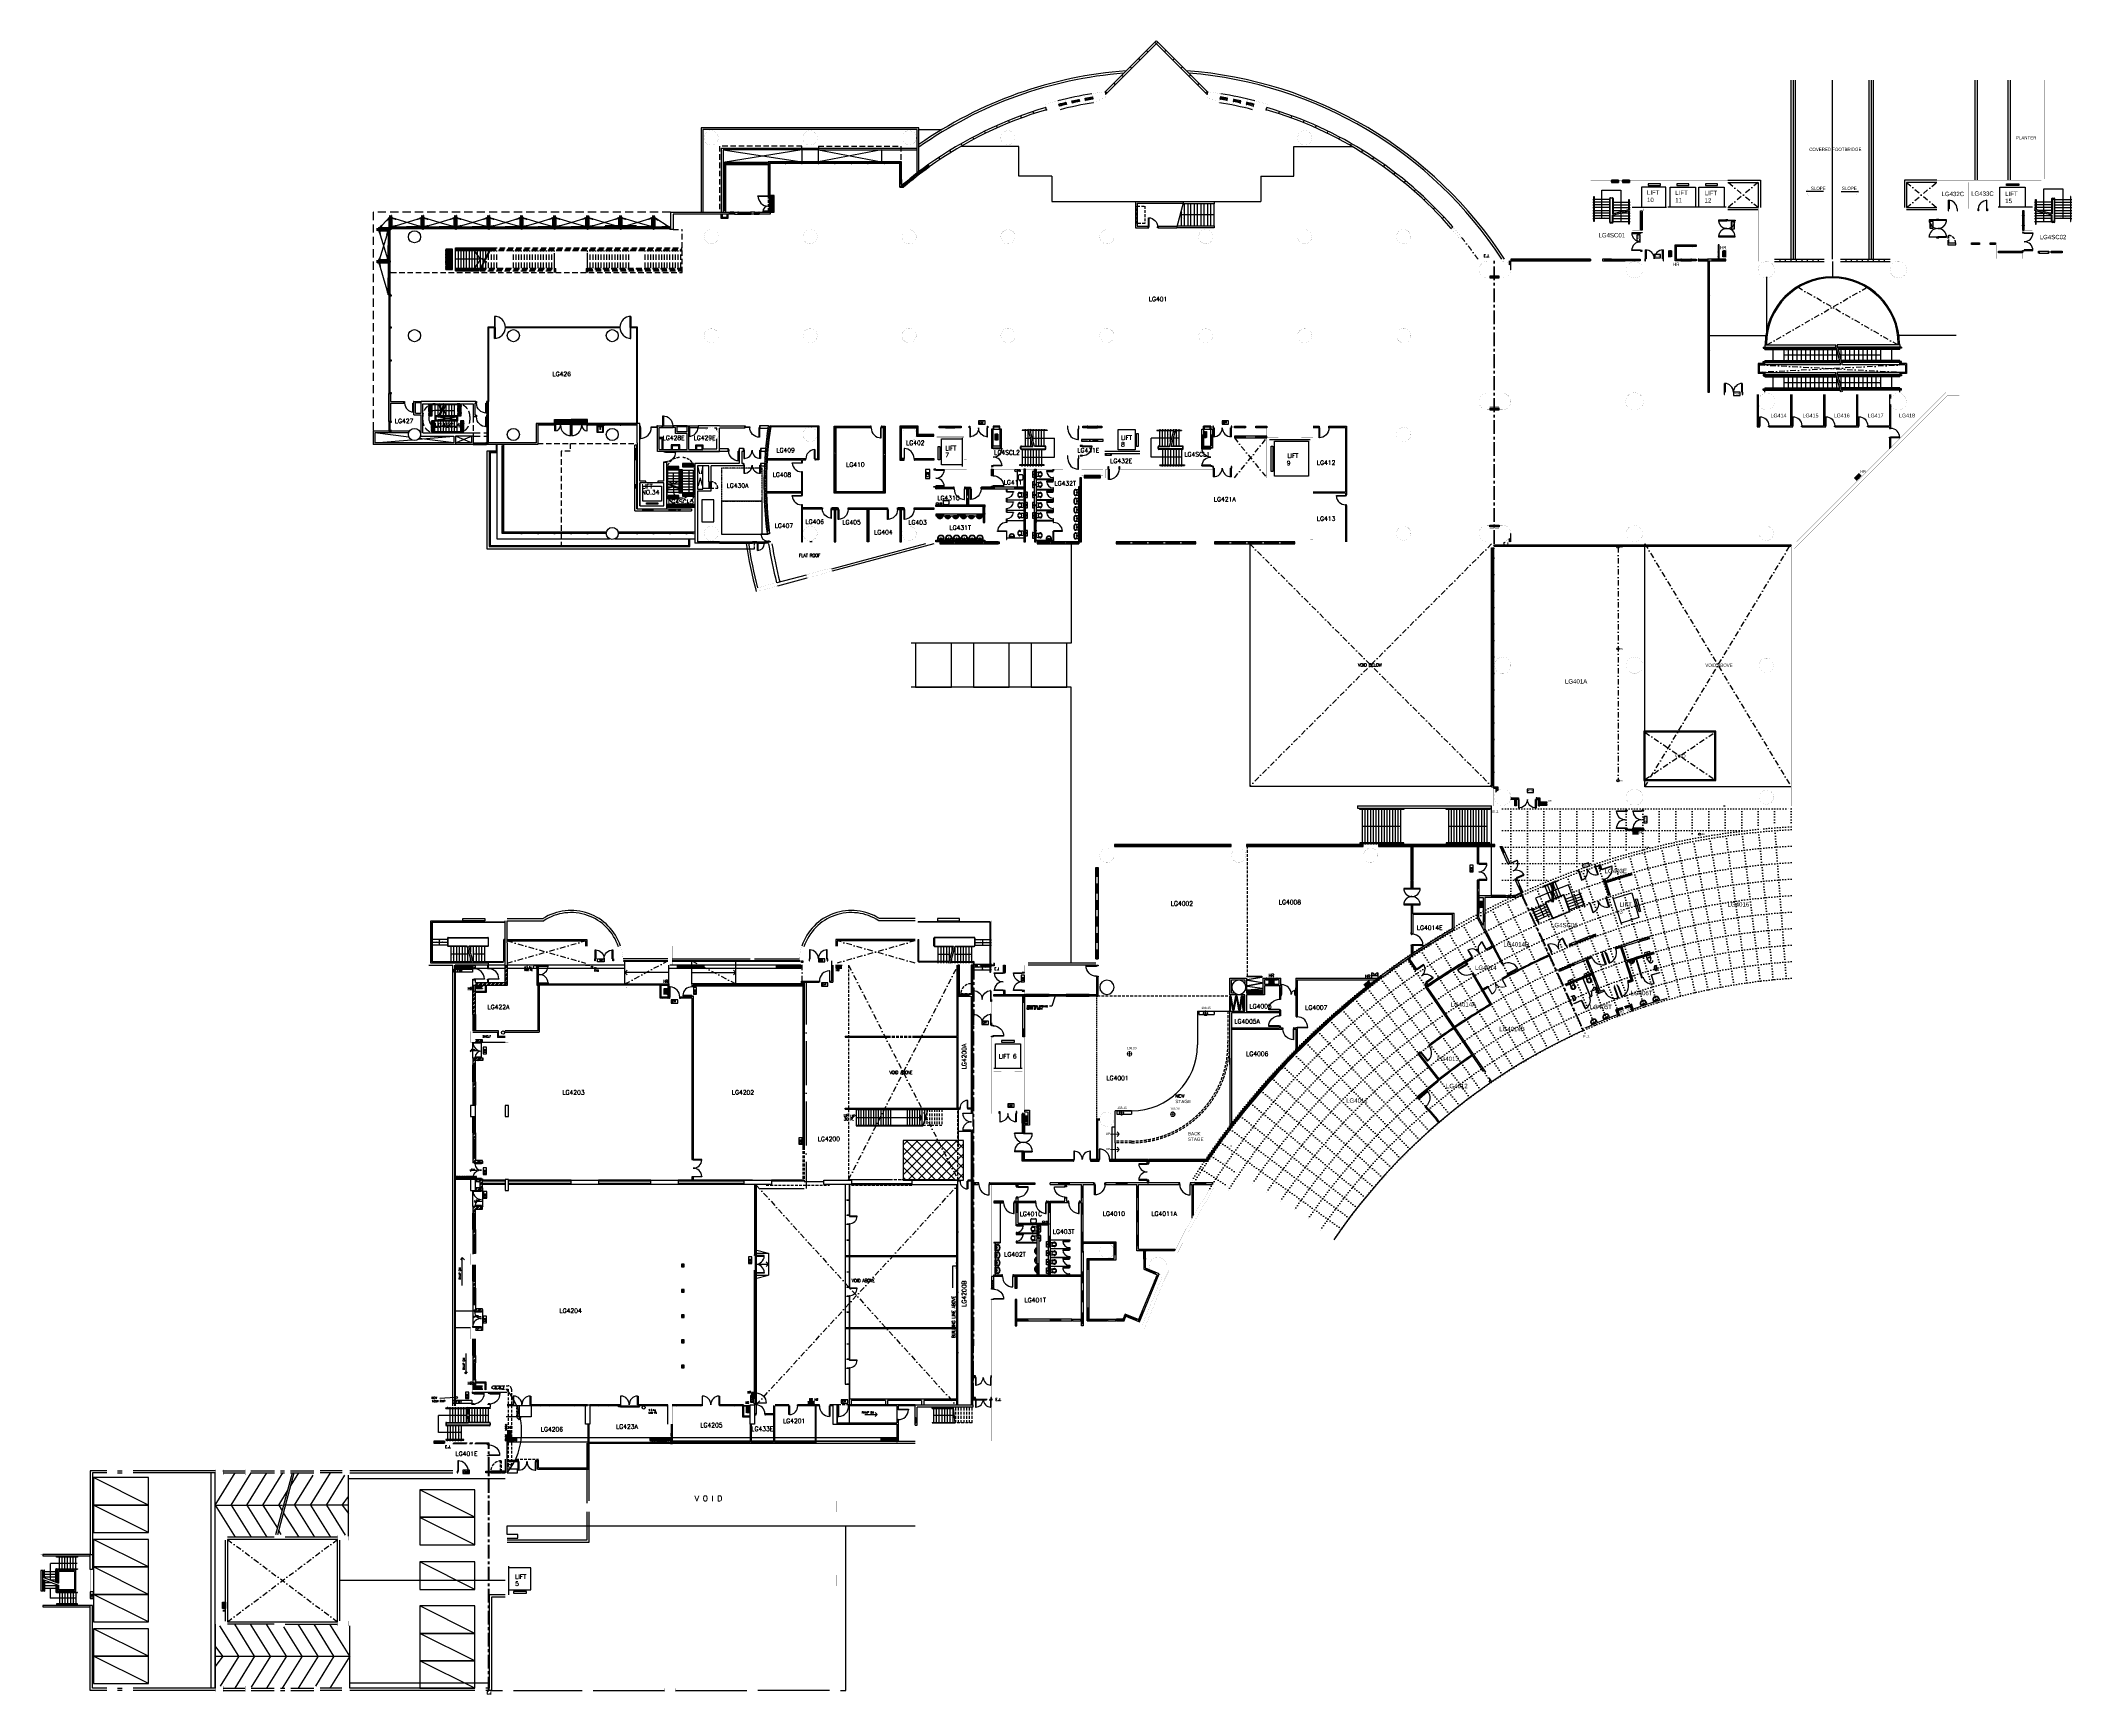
# Model space of a CAD drawing. Extents: x -163002 to 22103, y -98847 to 51643.
import ezdxf
from ezdxf.enums import TextEntityAlignment as Align

# ---------------------------------------------------------------- set-up
doc = ezdxf.new("R2010")
doc.units = 0
doc.header["$LTSCALE"] = 1000
doc.header["$MEASUREMENT"] = 0
for name, pattern in [('s1108a$0$CENTER', [2, 1.25, -0.25, 0.25, -0.25]), ('s1108a$0$DASHDOT', [1, 0.5, -0.25, 0, -0.25]), ('s1108a$0$DOT-CEN2', [5.5, 4, -0.75, 0, -0.75]), ('s1108a$0$DOT-CEN3', [13, 10, -1.5, 0, -1.5]), ('s1108a$0$HIDDEN', [0.375, 0.25, -0.125]), ('s1108a$0$PHANTOM2', [1.25, 0.625, -0.125, 0.125, -0.125, 0.125, -0.125]), ('S2108a$0$CENTER', [2, 1.25, -0.25, 0.25, -0.25]), ('S2108a$0$DASHDOT', [1, 0.5, -0.25, 0, -0.25]), ('S2108a$0$DASHED', [0.75, 0.5, -0.25]), ('S2108a$0$HIDDEN', [0.375, 0.25, -0.125]), ('S2108a$0$LG3plan$0$HIDDEN', [9.525, 6.35, -3.175]), ('s3108a$0$DASHDOT', [1, 0.5, -0.25, 0, -0.25]), ('s3108a$0$HIDDEN', [0.375, 0.25, -0.125]), ('s4108a$0$CENTER', [2, 1.25, -0.25, 0.25, -0.25]), ('s4108a$0$DOT', [0.25, 0, -0.25]), ('s4108a$0$HIDDEN', [0.375, 0.25, -0.125]), ('s4108a$0$PHANTOM2', [1.25, 0.625, -0.125, 0.125, -0.125, 0.125, -0.125])]:
    doc.linetypes.add(name, pattern=pattern)
doc.layers.get('0').update_dxf_attribs({"linetype": 'CONTINUOUS'})
doc.layers.get('Defpoints').update_dxf_attribs({"linetype": 'CONTINUOUS'})
for name, color, linetype in [('s1108a$0$20', 1, 'CONTINUOUS'), ('s1108a$0$22', 7, 'CONTINUOUS'), ('s1108a$0$23', 7, 'CONTINUOUS'), ('s1108a$0$25', 7, 'CONTINUOUS'), ('s1108a$0$30', 7, 'CONTINUOUS'), ('s1108a$0$42', 7, 'CONTINUOUS'), ('s1108a$0$45', 7, 'CONTINUOUS'), ('s1108a$0$48', 7, 'CONTINUOUS'), ('s1108a$0$49', 7, 'CONTINUOUS'), ('s1108a$0$5', 7, 'CONTINUOUS'), ('s1108a$0$56', 7, 'CONTINUOUS'), ('s1108a$0$6', 7, 'CONTINUOUS'), ('s1108a$0$7', 7, 'CONTINUOUS'), ('s1108a$0$9', 7, 'CONTINUOUS'), ('s1108a$0$BLK', 4, 'CONTINUOUS'), ('s1108a$0$CHANN', 9, 'CONTINUOUS'), ('s1108a$0$DOOR', 1, 'CONTINUOUS'), ('s1108a$0$EX-DR', 1, 'CONTINUOUS'), ('s1108a$0$EX-HID', 1, 's1108a$0$HIDDEN'), ('s1108a$0$EX-SERV', 8, 's1108a$0$DOT-CEN2'), ('s1108a$0$EX-SERVICE', 6, 'CONTINUOUS'), ('s1108a$0$FS', 1, 'CONTINUOUS'), ('s1108a$0$GLASS', 11, 'CONTINUOUS'), ('s1108a$0$HATCH-WL', 1, 'CONTINUOUS'), ('s1108a$0$LEV', 6, 'CONTINUOUS'), ('s1108a$0$N-DRY-WALL', 7, 'CONTINUOUS'), ('s1108a$0$n-flatform-detail', 3, 'CONTINUOUS'), ('s1108a$0$N-FURNITURE', 2, 'CONTINUOUS'), ('s1108a$0$N-G-DR', 4, 'CONTINUOUS'), ('s1108a$0$N-STAGE', 3, 'CONTINUOUS'), ('s1108a$0$NEW-BWL', 4, 'CONTINUOUS'), ('s1108a$0$NEW-CAR', 7, 'CONTINUOUS'), ('s1108a$0$NEW-CRB', 12, 'CONTINUOUS'), ('s1108a$0$NEW-DIM', 8, 'CONTINUOUS'), ('s1108a$0$NEW-DR', 2, 'CONTINUOUS'), ('s1108a$0$NEW-FITTING', 2, 'CONTINUOUS'), ('s1108a$0$NEW-RAMP', 6, 'CONTINUOUS'), ('s1108a$0$NEW-STAIR', 15, 'CONTINUOUS'), ('s1108a$0$NEW-TXT', 6, 'CONTINUOUS'), ('s1108a$0$NEW-WAL', 4, 'CONTINUOUS'), ('s1108a$0$NEW1', 1, 'CONTINUOUS'), ('s1108a$0$NEW2', 4, 'CONTINUOUS'), ('s1108a$0$PART', 4, 'CONTINUOUS'), ('s1108a$0$REM-WAL', 252, 's1108a$0$HIDDEN'), ('s1108a$0$REV-A', 7, 'CONTINUOUS'), ('s1108a$0$ROOM-NO', 4, 'CONTINUOUS'), ('s1108a$0$SHUTTER', 7, 's1108a$0$DASHDOT'), ('s1108a$0$VOID-ABV', 15, 's1108a$0$DOT-CEN3'), ('S2108a$0$11', 7, 'CONTINUOUS'), ('S2108a$0$17', 7, 'CONTINUOUS'), ('S2108a$0$2', 7, 'CONTINUOUS'), ('S2108a$0$20', 7, 'CONTINUOUS'), ('S2108a$0$22', 7, 'CONTINUOUS'), ('S2108a$0$23', 7, 'CONTINUOUS'), ('S2108a$0$25', 7, 'CONTINUOUS'), ('S2108a$0$30', 7, 'CONTINUOUS'), ('S2108a$0$41', 7, 'CONTINUOUS'), ('S2108a$0$42', 7, 'CONTINUOUS'), ('S2108a$0$45', 7, 'CONTINUOUS'), ('S2108a$0$48', 7, 'CONTINUOUS'), ('S2108a$0$49', 7, 'CONTINUOUS'), ('S2108a$0$5', 7, 'CONTINUOUS'), ('S2108a$0$56', 7, 'CONTINUOUS'), ('S2108a$0$6', 7, 'CONTINUOUS'), ('S2108a$0$7', 7, 'CONTINUOUS'), ('S2108a$0$A-glaz', 1, 'CONTINUOUS'), ('S2108a$0$A-Stairs', 2, 'CONTINUOUS'), ('S2108a$0$A-WallExt', 3, 'CONTINUOUS'), ('S2108a$0$AR-03-001-4$0$hatch', 8, 'CONTINUOUS'), ('S2108a$0$Aux (not print)', 11, 'CONTINUOUS'), ('S2108a$0$buila', 14, 'S2108a$0$HIDDEN'), ('S2108a$0$Cloud', 1, 'CONTINUOUS'), ('S2108a$0$Die No(Not Print)', 11, 'CONTINUOUS'), ('S2108a$0$dr', 1, 'CONTINUOUS'), ('S2108a$0$DR-PIPE', 1, 'CONTINUOUS'), ('S2108a$0$fence', 1, 'CONTINUOUS'), ('S2108a$0$Furn', 8, 'CONTINUOUS'), ('S2108a$0$glass-p', 1, 'CONTINUOUS'), ('S2108a$0$glass-w', 1, 'CONTINUOUS'), ('S2108a$0$LG1$0$wall to be demolish', 7, 'CONTINUOUS'), ('S2108a$0$LG3plan$0$txt2', 4, 'CONTINUOUS'), ('S2108a$0$LG3plan$0$wal', 3, 'CONTINUOUS'), ('S2108a$0$LG3plan$0$walc', 1, 'CONTINUOUS'), ('S2108a$0$LG4plan$0$dr', 1, 'CONTINUOUS'), ('S2108a$0$lift', 4, 'CONTINUOUS'), ('S2108a$0$ROOM-NO', 4, 'CONTINUOUS'), ('S2108a$0$SS Cable', 9, 'CONTINUOUS'), ('S2108a$0$stair', 1, 'CONTINUOUS'), ('S2108a$0$Steel', 30, 'CONTINUOUS'), ('S2108a$0$stru', 2, 'CONTINUOUS'), ('S2108a$0$tactile', 4, 'CONTINUOUS'), ('S2108a$0$TILE', 8, 'CONTINUOUS'), ('S2108a$0$txt1', 4, 'CONTINUOUS'), ('S2108a$0$txt2', 4, 'CONTINUOUS'), ('S2108a$0$wal', 3, 'CONTINUOUS'), ('S2108a$0$walc', 1, 'CONTINUOUS'), ('S2108a$0$WOOD', 7, 'CONTINUOUS'), ('s3108a$0$11', 7, 'CONTINUOUS'), ('s3108a$0$20', 7, 'CONTINUOUS'), ('s3108a$0$22', 7, 'CONTINUOUS'), ('s3108a$0$23', 7, 'CONTINUOUS'), ('s3108a$0$25', 7, 'CONTINUOUS'), ('s3108a$0$30', 7, 'CONTINUOUS'), ('s3108a$0$42', 7, 'CONTINUOUS'), ('s3108a$0$45', 7, 'CONTINUOUS'), ('s3108a$0$48', 7, 'CONTINUOUS'), ('s3108a$0$5', 7, 'CONTINUOUS'), ('s3108a$0$56', 7, 'CONTINUOUS'), ('s3108a$0$6', 7, 'CONTINUOUS'), ('s3108a$0$7', 7, 'CONTINUOUS'), ('s3108a$0$9', 7, 'CONTINUOUS'), ('s3108a$0$ROOM-NO', 4, 'CONTINUOUS'), ('s4108a$0$11', 7, 'CONTINUOUS'), ('s4108a$0$20', 7, 'CONTINUOUS'), ('s4108a$0$22', 7, 'CONTINUOUS'), ('s4108a$0$25', 7, 'CONTINUOUS'), ('s4108a$0$30', 14, 'CONTINUOUS'), ('s4108a$0$34', 7, 'CONTINUOUS'), ('s4108a$0$4', 7, 'CONTINUOUS'), ('s4108a$0$42', 7, 'CONTINUOUS'), ('s4108a$0$45', 7, 'CONTINUOUS'), ('s4108a$0$49', 7, 'CONTINUOUS'), ('s4108a$0$56', 7, 'CONTINUOUS'), ('s4108a$0$6', 7, 'CONTINUOUS'), ('s4108a$0$7', 7, 'CONTINUOUS'), ('s4108a$0$9', 7, 'CONTINUOUS'), ('s4108a$0$DRYWALL', 2, 'CONTINUOUS'), ('s4108a$0$N-DRY-WALL', 7, 'CONTINUOUS'), ('s4108a$0$NEW2', 4, 'CONTINUOUS'), ('s4108a$0$REV-A', 7, 'CONTINUOUS'), ('s4108a$0$ROOM-NO', 4, 'CONTINUOUS')]:
    doc.layers.add(name, color=color, linetype=linetype)
for name, color, linetype, lineweight in [('s1108a$0$FURNITURE', 6, 'CONTINUOUS', 9), ('s1108a$0$level', 4, 'CONTINUOUS', 18), ('S2108a$0$0.25bC', 6, 'CONTINUOUS', 18), ('S2108a$0$0.25bCEN', 1, 'S2108a$0$CENTER', 18), ('S2108a$0$0.25bH', 3, 'S2108a$0$HIDDEN', 18), ('s4108a$0$text', 4, 'CONTINUOUS', 18)]:
    doc.layers.add(name, color=color, linetype=linetype, lineweight=lineweight)
doc.styles.add('s1108a$0$STANDARD', font='SIMPLEX')
doc.styles.add('S2108a$0$ROMANS', font='romans', dxfattribs={"width": 0.9})
doc.styles.add('S2108a$0$ROMANT', font='romant')
doc.styles.add('S2108a$0$STANDARD', font='SIMPLEX')
doc.styles.add('S2108a$0$TXT', font='txt.shx', dxfattribs={"width": 0.7})
doc.styles.add('s3108a$0$STANDARD', font='txt')
doc.styles.add('s4108a$0$STANDARD', font='txt')
doc.dimstyles.new('S2108a$0$1', dxfattribs={"dimtxt": 3, "dimasz": 2, "dimexe": 2, "dimexo": 2, "dimgap": 1, "dimtad": 1, "dimdsep": 46, "dimtxsty": 'S2108a$0$TXT', "dimblk": 'S2108a$0$_ArchTick', "dimcen": 2.5, "dimclrd": 256, "dimclre": 256, "dimclrt": 256, "dimazin": 0, "dimtfac": 1, "dimtmove": 0, "dimatfit": 3, "dimfxl": 1, "dimlwd": -1, "dimlwe": -1, "dimarcsym": 0})
pattern_1 = [(135, (-25377.6827, 67977.8583), (-1.122532015, -1.122532015), []), (225, (-25377.6827, 67977.8583), (1.122532015, -1.122532015), [])]
pattern_2 = [(135, (-46969.732, 69792.0508), (-1.68379802, -1.68379802), []), (135, (-46969.732, 69793.1734), (-1.68379802, -1.68379802), [])]
pattern_3 = [(135, (-50792.686, 67977.8583), (-1.122532015, -1.122532015), []), (225, (-50792.686, 67977.8583), (1.122532015, -1.122532015), [])]
pattern_4 = [(135, (-47877.6827, 67977.8583), (-1.122532015, -1.122532015), []), (225, (-47877.6827, 67977.8583), (1.122532015, -1.122532015), [])]
pattern_5 = [(45, (-208622.1108, 67977.8583), (1.122532015, -1.122532015), []), (315, (-208622.1108, 67977.8583), (-1.122532015, -1.122532015), [])]
pattern_6 = [(135, (-44877.6827, 67977.8583), (-1.122532015, -1.122532015), []), (225, (-44877.6827, 67977.8583), (1.122532015, -1.122532015), [])]
pattern_7 = [(45, (-205622.1108, 67977.8583), (1.122532015, -1.122532015), []), (315, (-205622.1108, 67977.8583), (-1.122532015, -1.122532015), [])]
pattern_8 = [(135, (-41877.6827, 67977.8583), (-1.122532015, -1.122532015), []), (225, (-41877.6827, 67977.8583), (1.122532015, -1.122532015), [])]
pattern_9 = [(45, (-202622.1108, 67977.8583), (1.122532015, -1.122532015), []), (315, (-202622.1108, 67977.8583), (-1.122532015, -1.122532015), [])]
pattern_10 = [(135, (-38877.6827, 67977.8583), (-1.122532015, -1.122532015), []), (225, (-38877.6827, 67977.8583), (1.122532015, -1.122532015), [])]
pattern_11 = [(45, (-199622.1108, 67977.8583), (1.122532015, -1.122532015), []), (315, (-199622.1108, 67977.8583), (-1.122532015, -1.122532015), [])]
pattern_12 = [(135, (-35877.6827, 67977.8583), (-1.122532015, -1.122532015), []), (225, (-35877.6827, 67977.8583), (1.122532015, -1.122532015), [])]
pattern_13 = [(45, (-196622.1108, 67977.8583), (1.122532015, -1.122532015), []), (315, (-196622.1108, 67977.8583), (-1.122532015, -1.122532015), [])]
pattern_14 = [(135, (-32877.6827, 67977.8583), (-1.122532015, -1.122532015), []), (225, (-32877.6827, 67977.8583), (1.122532015, -1.122532015), [])]
pattern_15 = [(45, (-193622.1108, 67977.8583), (1.122532015, -1.122532015), []), (315, (-193622.1108, 67977.8583), (-1.122532015, -1.122532015), [])]
pattern_16 = [(135, (-29877.6827, 67977.8583), (-1.122532015, -1.122532015), []), (225, (-29877.6827, 67977.8583), (1.122532015, -1.122532015), [])]
pattern_17 = [(45, (-190622.1108, 67977.8583), (1.122532015, -1.122532015), []), (315, (-190622.1108, 67977.8583), (-1.122532015, -1.122532015), [])]
pattern_18 = [(135, (-26877.6827, 67977.8583), (-1.122532015, -1.122532015), []), (225, (-26877.6827, 67977.8583), (1.122532015, -1.122532015), [])]
pattern_19 = [(45, (-187622.1108, 67977.8583), (1.122532015, -1.122532015), []), (315, (-187622.1108, 67977.8583), (-1.122532015, -1.122532015), [])]
pattern_20 = [(135, (-164677.6526, -45907.1083), (1.122532015, 1.122532015), []), (45, (-164677.6526, -45907.1083), (1.122532015, -1.122532015), [])]
pattern_21 = [(135, (-164677.6526, -48822.1116), (1.122532015, 1.122532015), []), (45, (-164677.6526, -48822.1116), (1.122532015, -1.122532015), [])]
pattern_22 = [(225, (-164677.6526, 111922.3166), (1.122532015, -1.122532015), []), (315, (-164677.6526, 111922.3166), (1.122532015, 1.122532015), [])]
pattern_23 = [(225, (-164677.6526, 108922.3166), (1.122532015, -1.122532015), []), (315, (-164677.6526, 108922.3166), (1.122532015, 1.122532015), [])]

# ---------------------------------------------------------------- blocks, each defined once
blk = doc.blocks.new('s1108a$0$D1050B')
at = {"layer": 's1108a$0$30', "color": 3, "linetype": 'Continuous'}
for points in [[(0, 0), (0.05, 0), (0.05, 0.15), (0, 0.15)], [(0.05, 0.15), (0.1, 0.15), (0.1, 1.1), (0.05, 1.1)], [(1, 0), (1.05, 0), (1.05, 0.15), (1, 0.15)]]:
    blk.add_lwpolyline(points, close=True, dxfattribs=at)
blk.add_arc((0.05, 0.15), 0.95, 0, 90, dxfattribs=at)
blk = doc.blocks.new('s1108a$0$D1600B')
at = {"layer": 's1108a$0$30', "color": 14, "linetype": 'Continuous'}
for points in [[(0, 0), (0.05, 0), (0.05, 0.15), (0, 0.15)], [(0.05, 0.15), (0.1, 0.15), (0.1, 0.9), (0.05, 0.9)], [(1.5, 0.15), (1.55, 0.15), (1.55, 0.9), (1.5, 0.9)], [(1.55, 0), (1.6, 0), (1.6, 0.15), (1.55, 0.15)]]:
    blk.add_lwpolyline(points, close=True, dxfattribs=at)
for centre, start, end in [((0.05, 0.150001), 0, 90), ((1.55001, 0.150001), 90, 180)]:
    blk.add_arc(centre, 0.750005, start, end, dxfattribs=at)
blk = doc.blocks.new('s1108a$0$D1600D')
at = {"layer": 's1108a$0$30', "color": 14, "linetype": 'Continuous'}
for points in [[(0, 0), (0.05, 0), (0.05, 0.15), (0, 0.15)], [(0.05, 0.075), (0.1, 0.075), (0.1, 0.825), (0.05, 0.825)], [(1.5, 0.075), (1.55, 0.075), (1.55, 0.825), (1.5, 0.825)], [(1.6, 0), (1.55, 0), (1.55, 0.15), (1.6, 0.15)]]:
    blk.add_lwpolyline(points, close=True, dxfattribs=at)
at = {"layer": 's1108a$0$30', "color": 14, "linetype": 's1108a$0$HIDDEN'}
for points in [[(0.05, -0.675), (0.1, -0.675), (0.1, 0.075), (0.05, 0.075)], [(1.5, -0.675), (1.55, -0.675), (1.55, 0.075), (1.5, 0.075)]]:
    blk.add_lwpolyline(points, close=True, dxfattribs=at)
at = {"layer": 's1108a$0$30', "color": 14, "linetype": 'Continuous'}
for centre, start, end in [((0.05, 0.075), 0, 90), ((1.550003, 0.075), 90, 180)]:
    blk.add_arc(centre, 0.750001, start, end, dxfattribs=at)
at = {"layer": 's1108a$0$30', "color": 14, "linetype": 's1108a$0$HIDDEN'}
for centre, start, end in [((0.05, 0.075), 270, 0), ((1.550003, 0.075), 179.999997, 269.999997)]:
    blk.add_arc(centre, 0.750001, start, end, dxfattribs=at)
blk = doc.blocks.new('s1108a$0$D1700B')
at = {"layer": 's1108a$0$30', "color": 14, "linetype": 'Continuous'}
for points in [[(0, 0.2), (0, 0), (0.05, 0), (0.05, 0.2)], [(0.05, 0.2), (0.05, 1), (0.1, 1), (0.1, 0.2)], [(1.6, 0.2), (1.6, 1), (1.65, 1), (1.65, 0.2)], [(1.65, 0.2), (1.65, 0), (1.7, 0), (1.7, 0.2)]]:
    blk.add_lwpolyline(points, close=True, dxfattribs=at)
for centre, start, end in [((0.05, 0.200001), 359.999997, 89.999997), ((1.65001, 0.200001), 90, 180)]:
    blk.add_arc(centre, 0.800005, start, end, dxfattribs=at)
blk = doc.blocks.new('s1108a$0$D1050A')
at = {"layer": 's1108a$0$30', "color": 11, "linetype": 'Continuous'}
for points in [[(0, 0), (0.05, 0), (0.05, 0.15), (0, 0.15)], [(0.05, 0.15), (0.1, 0.15), (0.1, 1.1), (0.05, 1.1)], [(1, 0), (1.05, 0), (1.05, 0.15), (1, 0.15)]]:
    blk.add_lwpolyline(points, close=True, dxfattribs=at)
blk.add_arc((0.05, 0.15), 0.95, 0, 90, dxfattribs=at)
blk = doc.blocks.new('s1108a$0$D1500B')
at = {"layer": 's1108a$0$30', "color": 11, "linetype": 'Continuous'}
for points in [[(0, 0), (0.05, 0), (0.05, 0.15), (0, 0.15)], [(0.05, 0.15), (0.1, 0.15), (0.1, 0.85), (0.05, 0.85)], [(1.4, 0.15), (1.45, 0.15), (1.45, 0.85), (1.4, 0.85)], [(1.45, 0), (1.5, 0), (1.5, 0.15), (1.45, 0.15)]]:
    blk.add_lwpolyline(points, close=True, dxfattribs=at)
for centre, start, end in [((0.05, 0.15), 0, 90), ((1.450002, 0.15), 90, 180)]:
    blk.add_arc(centre, 0.700001, start, end, dxfattribs=at)
blk = doc.blocks.new('s1108a$0$URINAL')
at = {"layer": 's1108a$0$49', "color": 2, "linetype": 'Continuous'}
for p, q in [((0.1974, 0.126), (-0.1974, 0.126)), ((-0.04, 0), (0.04, 0)), ((0, 0.04), (0, -0.04))]:
    blk.add_line(p, q, dxfattribs=at)
for points in [[(-0.273721, 0.119107, 0.048119), (-0.274713, 0.091518, 0.047357), (-0.27049, 0.064232, 0.046233), (-0.260788, 0.03713, 0.041674), (-0.246508, 0.012101, 0.039825), (-0.226759, -0.012176, 0.034711), (-0.203615, -0.033287, 0.033156), (-0.175464, -0.052688, 0.029346), (-0.145101, -0.06845, 0.028353), (-0.110889, -0.081463, 0.026166), (-0.075456, -0.090689, 0.025698), (-0.037933, -0.096404, 0.024996), (-0.000022, -0.0983, 0.024996), (0.03789, -0.096409, 0.025697), (0.075414, -0.090698, 0.026165), (0.110849, -0.081476, 0.028351), (0.145064, -0.068466, 0.029343), (0.17543, -0.052708, 0.033153), (0.203585, -0.033311, 0.034708), (0.226734, -0.012202, 0.039821), (0.246488, 0.012072, 0.04167), (0.260774, 0.0371, 0.04623), (0.270482, 0.0642, 0.047355), (0.274711, 0.091486, 0.04812), (0.273725, 0.119075)], [(0.1908, 0.025, 0.083482), (0.188991, 0.03515, 0.065598), (0.184299, 0.044412, 0.056472), (0.175633, 0.054321, 0.037114), (0.165238, 0.0625, 0.032656), (0.15052, 0.071105, 0.023126), (0.134916, 0.078033, 0.021129), (0.115388, 0.084738, 0.016704), (0.0954, 0.089952, 0.015769), (0.072504, 0.094378, 0.013783), (0.049383, 0.097445, 0.013403), (0.024725, 0.09937, 0.012829), (0, 0.1, 0.012829), (-0.024725, 0.09937, 0.013403), (-0.049383, 0.097445, 0.013783), (-0.072504, 0.094378, 0.015769), (-0.0954, 0.089952, 0.016704), (-0.115388, 0.084738, 0.021129), (-0.134916, 0.078033, 0.023126), (-0.15052, 0.071105, 0.032656), (-0.165238, 0.0625, 0.037114), (-0.175633, 0.054321, 0.056472), (-0.184299, 0.044412, 0.065598), (-0.188991, 0.03515, 0.083482), (-0.1908, 0.025)], [(-0.175, 0.025, 0.041648), (-0.173192, 0.003581, 0.040768), (-0.167912, -0.01726, 0.04019), (-0.159083, -0.037481, 0.03806), (-0.14722, -0.056096, 0.037232), (-0.132074, -0.073398, 0.034861), (-0.114601, -0.088363, 0.034115), (-0.094417, -0.10129, 0.032266), (-0.072698, -0.111445, 0.03178), (-0.049179, -0.118951, 0.030802), (-0.024905, -0.123473, 0.030636), (0, -0.124997, 0.030636), (0.024905, -0.123473, 0.030802), (0.049179, -0.118951, 0.03178), (0.072698, -0.111445, 0.032266), (0.094417, -0.10129, 0.034115), (0.114601, -0.088363, 0.034861), (0.132074, -0.073398, 0.037232), (0.14722, -0.056096, 0.03806), (0.159083, -0.037481, 0.04019), (0.167912, -0.01726, 0.040768), (0.173192, 0.003581, 0.041648), (0.175, 0.025)], [(0.15, 0.025, 0.065631), (0.14863, 0.035003, 0.05706), (0.144889, 0.044412, 0.052063), (0.138229, 0.054122, 0.039107), (0.129904, 0.0625, 0.035428), (0.118478, 0.071004, 0.027056), (0.106066, 0.078033, 0.025066), (0.090809, 0.084699, 0.020572), (0.075, 0.089952, 0.01956), (0.057052, 0.094366, 0.017395), (0.038823, 0.097445, 0.016967), (0.019455, 0.099368, 0.016322), (0, 0.1, 0.016322), (-0.019455, 0.099368, 0.016967), (-0.038823, 0.097445, 0.017395), (-0.057052, 0.094366, 0.01956), (-0.075, 0.089952, 0.020572), (-0.090809, 0.084699, 0.025066), (-0.106066, 0.078033, 0.027056), (-0.118478, 0.071004, 0.035428), (-0.129904, 0.0625, 0.039107), (-0.138229, 0.054122, 0.052063), (-0.144889, 0.044412, 0.05706), (-0.14863, 0.035003, 0.065631), (-0.15, 0.025)]]:
    blk.add_lwpolyline(points, format="xyb", dxfattribs=at)
blk.add_circle((0, 0), 0.025, dxfattribs=at)
blk = doc.blocks.new('s1108a$0$WHB')
at = {"layer": 's1108a$0$49', "color": 2, "linetype": 'Continuous'}
for p, q in [((-0.319, -0.18), (-0.231, -0.18)), ((-0.275, -0.1358), (-0.275, -0.224))]:
    blk.add_line(p, q, dxfattribs=at)
blk.add_lwpolyline([(-0.5499, -0.257), (-0.5499, 0), (0, 0), (0, -0.257)], dxfattribs=at)
for points in [[(-0.5499, -0.257, -0.002263), (-0.549724, -0.267938, 0.036796), (-0.5488, -0.2788, 0.020421), (-0.546385, -0.289895, 0.014498), (-0.5432, -0.3008, 0.010932), (-0.539394, -0.312137, 0.038908), (-0.5345, -0.323, 0.008498), (-0.528085, -0.334012, 0.008482), (-0.5213, -0.3448, -0.000875), (-0.517665, -0.350522, 0.031206), (-0.5137, -0.356, 0.012082), (-0.508833, -0.361474, 0.003111), (-0.5038, -0.3668, 0.003418), (-0.498358, -0.372457, 0.006942), (-0.4928, -0.378, 0.02136), (-0.486346, -0.383668, 0.004577), (-0.4796, -0.389, 0.010329), (-0.472016, -0.394741, 0.020459), (-0.4641, -0.4, 0.011097), (-0.454214, -0.405612, 0.000222), (-0.4442, -0.411, 0.005265), (-0.433797, -0.416491, 0.003486), (-0.4233, -0.4218, 0.03693), (-0.407126, -0.428284, 0.017242), (-0.3903, -0.433, 0.00772), (-0.365676, -0.438744, 0.00623), (-0.3409, -0.4438, 0.007249), (-0.329931, -0.445752, 0.011082), (-0.3189, -0.4473, 0.017141), (-0.296937, -0.44907, 0.013335), (-0.2749, -0.4495, 0.011832), (-0.252918, -0.448864, 0.013868), (-0.231, -0.4471, 0.010346), (-0.219921, -0.445647, 0.007504), (-0.2089, -0.4438, 0.007334), (-0.183976, -0.438946, 0.014721), (-0.1593, -0.433, 0.021098), (-0.143742, -0.427981, 0.016671), (-0.1286, -0.4218, 0.002597), (-0.116958, -0.416588, 0.013831), (-0.1055, -0.411, 0.006107), (-0.095486, -0.405597, 0.013889), (-0.0857, -0.3998, 0.009703), (-0.077806, -0.394602, 0.01659), (-0.0702, -0.389, 0.007376), (-0.063502, -0.383568, 0.018682), (-0.0571, -0.3778, 0.004037), (-0.051612, -0.372338, 0.002917), (-0.0462, -0.3668, 0.003488), (-0.041091, -0.361454, 0.007308), (-0.0361, -0.356, 0.034111), (-0.032062, -0.350644, 0.001258), (-0.0284, -0.345, 0.012547), (-0.021568, -0.33404, 0.008451), (-0.0152, -0.3228, 0.032813), (-0.01028, -0.312022, 0.01499), (-0.0064, -0.3008, 0.017513), (-0.003328, -0.2899, 0.020828), (-0.0011, -0.2788, 0.031844), (-0.000225, -0.267931, -0.001864), (0, -0.257)], [(-0.2749, -0.1127, 0.004239), (-0.289204, -0.113251, 0.002651), (-0.3035, -0.114, 0.003533), (-0.31721, -0.114869, 0.006003), (-0.3309, -0.116, 0.015073), (-0.34193, -0.117427, 0.005128), (-0.3529, -0.1193, 0.012086), (-0.365606, -0.121897, 0.007915), (-0.3782, -0.125, 0.017555), (-0.394382, -0.129857, 0.016389), (-0.4102, -0.1358, 0.012678), (-0.421941, -0.140931, 0.028606), (-0.4332, -0.147, 0.005075), (-0.441524, -0.152288, 0.008504), (-0.4497, -0.1578, 0.002696), (-0.457488, -0.163282, 0.012777), (-0.4651, -0.169, 0.01603), (-0.471331, -0.174302, 0.016779), (-0.4772, -0.18, 0.006146), (-0.482301, -0.18541, 0.012077), (-0.4872, -0.191, 0.004888), (-0.491647, -0.196462, 0.003638), (-0.496, -0.202, 0.008947), (-0.499981, -0.207341, 0.006073), (-0.5038, -0.2128, 0.039408), (-0.506807, -0.218138, 0.017301), (-0.5092, -0.2238, 0.017623), (-0.513063, -0.234644, 0.033372), (-0.5158, -0.2458, 0.018563), (-0.516526, -0.251381, 0.012968), (-0.5169, -0.257, 0.012131), (-0.517005, -0.262402, 0.016663), (-0.5168, -0.2678, 0.029632), (-0.515325, -0.278934, 0.031912), (-0.5125, -0.2898, 0.01542), (-0.510432, -0.295474, 0.017108), (-0.508, -0.301, 0.002382), (-0.505364, -0.306433, 0.00952), (-0.5026, -0.3118, 0.009627), (-0.499383, -0.317448, 0.005168), (-0.496, -0.323, 0.013642), (-0.4923, -0.328605, 0.013648), (-0.4883, -0.334, 0.020386), (-0.483532, -0.339563, 0.012995), (-0.4784, -0.3448, 0.006177), (-0.472406, -0.350518, 0.012992), (-0.4662, -0.356, 0.001911), (-0.459656, -0.361407, -0.00085), (-0.4531, -0.3668, -0.002763), (-0.446549, -0.372299, 0.002623), (-0.44, -0.3778, 0.05247), (-0.430413, -0.38396, 0.00623), (-0.4201, -0.389, 0.021349), (-0.40648, -0.394932, 0.010161), (-0.3925, -0.4, 0.016064), (-0.372847, -0.406015, 0.009991), (-0.3529, -0.411, 0.017366), (-0.335986, -0.414265, 0.012989), (-0.3189, -0.4165, 0.01392), (-0.296931, -0.418207, 0.013692), (-0.2749, -0.4187, 0.012459), (-0.252921, -0.41804, 0.012166), (-0.231, -0.4163, 0.011998), (-0.213873, -0.414128, 0.016069), (-0.1969, -0.411, 0.011274), (-0.176834, -0.406224, 0.025447), (-0.1572, -0.4, 0.011112), (-0.144438, -0.394863, 0.017831), (-0.132, -0.389, 0.002905), (-0.121887, -0.383776, 0.025327), (-0.1121, -0.378, 0.00801), (-0.10424, -0.372551, 0.011565), (-0.0966, -0.3668, 0.003173), (-0.089937, -0.361475, 0.008314), (-0.0834, -0.356, 0.007853), (-0.077264, -0.350493, 0.007586), (-0.0713, -0.3448, 0.011579), (-0.066181, -0.339552, 0.019406), (-0.0614, -0.334, 0.014434), (-0.057382, -0.328617, 0.016024), (-0.0537, -0.323, 0.005126), (-0.050381, -0.31744, 0.007114), (-0.0472, -0.3118, 0.007738), (-0.044393, -0.306429, 0.002848), (-0.0417, -0.301, 0.021656), (-0.039297, -0.295482, 0.014757), (-0.0373, -0.2898, 0.027907), (-0.034472, -0.279028, 0.034296), (-0.033, -0.268, 0.016613), (-0.032856, -0.262501, 0.009533), (-0.033, -0.257, 0.010392), (-0.033345, -0.251385, 0.017332), (-0.034, -0.2458, 0.037977), (-0.036661, -0.234723, 0.020366), (-0.0406, -0.224, 0.016669), (-0.043134, -0.21826, 0.03136), (-0.0462, -0.2128, 0.006089), (-0.049858, -0.207335, 0.01105), (-0.0537, -0.202, 0.005719), (-0.05808, -0.196344, 0.006781), (-0.0626, -0.1908, 0.012108), (-0.067454, -0.185313, 0.005553), (-0.0725, -0.18, 0.016017), (-0.078354, -0.174343, 0.010389), (-0.0845, -0.169, 0.020034), (-0.092125, -0.163162, 0.010765), (-0.1001, -0.1578, 0.013175), (-0.109299, -0.15223, 0.005172), (-0.1187, -0.147, 0.012528), (-0.130085, -0.141168, 0.007684), (-0.1417, -0.1358, 0.017552), (-0.156402, -0.129848, 0.019466), (-0.1715, -0.125, 0.012068), (-0.184124, -0.121804, 0.015156), (-0.1969, -0.1193, 0.00473), (-0.20783, -0.117603, 0.008692), (-0.2188, -0.1162, 0.005092), (-0.232536, -0.114838, 0.0067), (-0.2463, -0.1138, 0.005974), (-0.260594, -0.113101, 0.004448), (-0.2749, -0.1127)]]:
    blk.add_lwpolyline(points, format="xyb", dxfattribs=at)
blk.add_circle((-0.274896, -0.179899), 0.0275, dxfattribs=at)
blk = doc.blocks.new('s1108a$0$HAT15')
at = {"layer": 's1108a$0$22', "color": 14, "linetype": 'Continuous'}
for p, q in [((0, 0), (0.15, 0.15)), ((0, 0.15), (0.15, 0))]:
    blk.add_line(p, q, dxfattribs=at)
blk = doc.blocks.new('s1108a$0$D1600A')
at = {"layer": 's1108a$0$30', "color": 14, "linetype": 'Continuous'}
for points in [[(0, 0), (0.05, 0), (0.05, 0.95), (0.1, 0.95), (0.1, 0.2), (0, 0.2), (0, 0)], [(1.6, 0), (1.55, 0), (1.55, 0.95), (1.5, 0.95), (1.5, 0.2), (1.6, 0.2), (1.6, 0)]]:
    blk.add_lwpolyline(points, dxfattribs=at)
for centre, start, end in [((0.05, 0.2), 0, 90), ((1.550003, 0.2), 90, 180)]:
    blk.add_arc(centre, 0.750001, start, end, dxfattribs=at)
blk = doc.blocks.new('s1108a$0$CPARK')
at = {"layer": 's1108a$0$5', "color": 14, "linetype": 'Continuous'}
blk.add_line((0, 0), (2.5, 5), dxfattribs=at)
blk.add_lwpolyline([(0, 0), (2.5, 0), (2.5, 5), (0, 5)], close=True, dxfattribs=at)
blk = doc.blocks.new('s1108a$0$HR')
at = {"layer": 's1108a$0$56', "color": 1, "linetype": 'Continuous'}
for p, q in [((-0.3, 0), (0.3, 0)), ((0.249, -0.0595), (-0.2491, -0.0671)), ((0.249, -0.0863), (-0.2491, -0.0939)), ((0.249, -0.1131), (-0.2491, -0.1207)), ((0.249, -0.1399), (-0.2491, -0.1475)), ((0.249, -0.1667), (-0.2491, -0.1743)), ((-0.2491, -0.201), (0.249, -0.1934)), ((0.249, -0.2202), (-0.2491, -0.2278)), ((0.249, -0.247), (-0.2491, -0.2546))]:
    blk.add_line(p, q, dxfattribs=at)
for points in [[(-0.275, -0.0575), (-0.275, -0.045), (0.275, -0.045), (0.275, -0.0575)], [(0.275, -0.2575), (0.275, -0.27), (-0.275, -0.27), (-0.275, -0.2575)], [(0.02, -0.0001), (0.02, -0.045), (-0.03, -0.045), (-0.03, -0.0001)]]:
    blk.add_lwpolyline(points, close=True, dxfattribs=at)
for centre, start, end in [((-0.2491, -0.08055), 89.999978, 269.999972), ((-0.2491, -0.107336), 89.999978, 269.999972), ((-0.2491, -0.134122), 89.999978, 269.999972), ((-0.2491, -0.160907), 89.999978, 269.999972), ((-0.2491, -0.187693), 89.999978, 269.999972), ((-0.2491, -0.214479), 89.999978, 269.999972), ((-0.2491, -0.241265), 89.999978, 269.999972), ((0.249, -0.07295), 270.000025, 90.000019), ((0.249, -0.099736), 270.000025, 90.000019), ((0.249, -0.126522), 270.000025, 90.000019), ((0.249, -0.153307), 270.000025, 90.000019), ((0.249, -0.180093), 270.000025, 90.000019), ((0.249, -0.206879), 270.000025, 90.000019), ((0.249, -0.233665), 270.000025, 90.000019)]:
    blk.add_arc(centre, 0.013393, start, end, dxfattribs=at)
blk = doc.blocks.new('s1108a$0$EXIT')
at = {"layer": 's1108a$0$56', "color": 1, "linetype": 'Continuous'}
blk.add_lwpolyline([(0, 0), (0.6, 0), (0.6, 0.3), (0, 0.3)], close=True, dxfattribs=at)
at = {"layer": 's1108a$0$56', "color": 1, "linetype": 'Continuous', "style": 's1108a$0$STANDARD', "width": 0.8}
blk.add_text('EXIT', height=0.15, dxfattribs=at).set_placement((0.0816, 0.0747))
blk = doc.blocks.new('s1108a$0$FD')
at = {"layer": 's1108a$0$45', "linetype": 'Continuous'}
blk.add_circle((0, 0), 0.1, dxfattribs=at)
at = {"layer": 's1108a$0$45', "linetype": 'Continuous', "style": 's1108a$0$STANDARD', "width": 0.8}
blk.add_text('FD', height=0.15, dxfattribs=at).set_placement((0.2, -0.075))
blk = doc.blocks.new('s1108a$0$INSINK')
at = {"layer": 's1108a$0$49', "color": 2, "linetype": 'Continuous'}
for p, q in [((0, 0.075), (0, 0.325)), ((0.075, 0.4), (0.425, 0.4)), ((0.425, 0), (0.075, 0)), ((0.5, 0.325), (0.5, 0.075))]:
    blk.add_line(p, q, dxfattribs=at)
for centre, start, end in [((0.075, 0.325001), 90, 180), ((0.075, 0.075), 180, 270), ((0.425001, 0.325001), 0, 90), ((0.425001, 0.075), 270, 0)]:
    blk.add_arc(centre, 0.075, start, end, dxfattribs=at)
blk = doc.blocks.new('s1108a$0$H450')
at = {"layer": 's1108a$0$22', "color": 1, "linetype": 'Continuous'}
for points in [[(0, 0.15), (0.15, 0), (0.3, 0.15), (0.45, 0)], [(0, 0), (0.15, 0.15), (0.3, 0), (0.45, 0.15)]]:
    blk.add_lwpolyline(points, dxfattribs=at)
blk = doc.blocks.new('s1108a$0$D1700A')
at = {"layer": 's1108a$0$30', "linetype": 'Continuous'}
for points in [[(0, 0), (0.05, 0), (0.05, 0.2), (0, 0.2)], [(0.05, 0.2), (0.1, 0.2), (0.1, 1), (0.05, 1)], [(1.6, 0.2), (1.65, 0.2), (1.65, 1), (1.6, 1)], [(1.65, 0), (1.7, 0), (1.7, 0.2), (1.65, 0.2)]]:
    blk.add_lwpolyline(points, close=True, dxfattribs=at)
for centre, start, end in [((0.05, 0.2), 0, 90), ((1.650003, 0.2), 90, 180)]:
    blk.add_arc(centre, 0.800001, start, end, dxfattribs=at)
blk = doc.blocks.new('s1108a$0$H300')
at = {"layer": 's1108a$0$22', "color": 1, "linetype": 'Continuous'}
for points in [[(0, 0), (0.15, 0.15), (0.3, 0)], [(0, 0.15), (0.15, 0), (0.3, 0.15)]]:
    blk.add_lwpolyline(points, dxfattribs=at)
blk = doc.blocks.new('s1108a$0$D1000A')
at = {"layer": 's1108a$0$30', "linetype": 'Continuous'}
for points in [[(0, 0), (0.05, 0), (0.05, 0.2), (0, 0.2)], [(0.05, 0.2), (0.1, 0.2), (0.1, 1.1), (0.05, 1.1)], [(0.95, 0), (1, 0), (1, 0.2), (0.95, 0.2)]]:
    blk.add_lwpolyline(points, close=True, dxfattribs=at)
blk.add_arc((0.05, 0.2), 0.9, 0, 90, dxfattribs=at)
blk = doc.blocks.new('s1108a$0$H600')
at = {"layer": 's1108a$0$22', "color": 1, "linetype": 'Continuous'}
for points in [[(0, 0), (0.15, 0.15), (0.3, 0), (0.45, 0.15), (0.6, 0)], [(0, 0.15), (0.15, 0), (0.3, 0.15), (0.45, 0), (0.6, 0.15)]]:
    blk.add_lwpolyline(points, dxfattribs=at)
blk = doc.blocks.new('s1108a$0$WC')
at = {"layer": 's1108a$0$49', "color": 14, "linetype": 'Continuous'}
blk.add_line((-0.15, 0), (0.15, 0), dxfattribs=at)
at = {"layer": 's1108a$0$49', "color": 14, "linetype": 's1108a$0$HIDDEN'}
for p, q in [((-0.0249, -0.2251), (-0.0249, 0)), ((0.0251, -0.2251), (0.0251, 0))]:
    blk.add_line(p, q, dxfattribs=at)
at = {"layer": 's1108a$0$49', "color": 14, "linetype": 'Continuous'}
blk.add_lwpolyline([(0.2332, 0.364901, 0.038902), (0.231178, 0.390581, 0.038109), (0.225258, 0.415655, 0.037587), (0.215343, 0.440149, 0.035627), (0.201971, 0.462951, 0.034853), (0.184819, 0.4845, 0.032579), (0.164927, 0.503564, 0.031843), (0.141753, 0.520632, 0.029932), (0.11665, 0.534728, 0.029397), (0.089106, 0.546139, 0.028181), (0.060431, 0.554319, 0.027906), (0.030451, 0.559328, 0.027494), (0.0001, 0.561001, 0.027494), (-0.030251, 0.559328, 0.027906), (-0.060231, 0.554319, 0.028181), (-0.088906, 0.546139, 0.029397), (-0.11645, 0.534728, 0.029932), (-0.141553, 0.520632, 0.031843), (-0.164727, 0.503564, 0.032579), (-0.184619, 0.4845, 0.034853), (-0.201771, 0.462951, 0.035627), (-0.215143, 0.440149, 0.037587), (-0.225058, 0.415655, 0.038109), (-0.230978, 0.390581, 0.038902), (-0.233, 0.364901)], format="xyb", dxfattribs=at)
blk.add_lwpolyline([(0.0001, 0.548001, 0.054705), (-0.025462, 0.545135, 0.052082), (-0.049869, 0.536959, 0.050414), (-0.073337, 0.523161, 0.045092), (-0.093811, 0.505164, 0.043264), (-0.112103, 0.482153, 0.038783), (-0.126427, 0.456451, 0.037617), (-0.137274, 0.427211, 0.0353), (-0.143781, 0.396696, 0.034916), (-0.145996, 0.364901, 0.034916), (-0.143781, 0.333106, 0.0353), (-0.137274, 0.30259, 0.037617), (-0.126427, 0.27335, 0.038783), (-0.112103, 0.247649, 0.043264), (-0.093811, 0.224638, 0.045092), (-0.073337, 0.206641, 0.050414), (-0.049869, 0.192843, 0.052082), (-0.025462, 0.184667, 0.054705), (0.0001, 0.1818, 0.054705), (0.025662, 0.184667, 0.052082), (0.050069, 0.192843, 0.050414), (0.073537, 0.206641, 0.045092), (0.094011, 0.224638, 0.043264), (0.112303, 0.247649, 0.038783), (0.126627, 0.27335, 0.037617), (0.137474, 0.30259, 0.0353), (0.143981, 0.333106, 0.034916), (0.146196, 0.364901, 0.034916), (0.143981, 0.396696, 0.0353), (0.137474, 0.427211, 0.037617), (0.126627, 0.456451, 0.038783), (0.112303, 0.482153, 0.043264), (0.094011, 0.505164, 0.045092), (0.073537, 0.523161, 0.050414), (0.050069, 0.536959, 0.052082), (0.025662, 0.545135, 0.054705), (0.0001, 0.548001)], format="xyb", close=True, dxfattribs=at)
blk.add_lwpolyline([(-0.2499, -0.3251), (0.2501, -0.3251), (0.2501, -0.1501), (-0.2499, -0.1501)], close=True, dxfattribs=at)
at = {"layer": 's1108a$0$49', "color": 14, "linetype": 's1108a$0$HIDDEN'}
blk.add_circle((0.0001, -0.2251), 0.025, dxfattribs=at)
at = {"layer": 's1108a$0$49', "color": 14, "linetype": 'Continuous'}
for centre, start, end in [((1.535286, 0.397752), 181.087625, 193.279619), ((-1.535086, 0.397752), 346.720381, 358.912375)]:
    blk.add_arc(centre, 1.731561, start, end, dxfattribs=at)
blk = doc.blocks.new('s1108a$0$H900')
at = {"layer": 's1108a$0$22', "color": 14, "linetype": 'Continuous'}
for points in [[(0, 0), (0.15, 0.15), (0.3, 0), (0.45, 0.15), (0.6, 0), (0.75, 0.15), (0.9, 0)], [(0, 0.15), (0.15, 0), (0.3, 0.15), (0.45, 0), (0.6, 0.15), (0.75, 0), (0.9, 0.15)]]:
    blk.add_lwpolyline(points, dxfattribs=at)
blk = doc.blocks.new('s1108a$0$DR-2')
at = {"layer": 's1108a$0$NEW-DR'}
for points in [[(-100, 1653), (-100, 1603), (-900, 1603), (-900, 1653)], [(-100, 53), (-100, 103), (-900, 103), (-900, 53)], [(-100, 1703), (-100, 1653), (0, 1653), (0, 1703)], [(-100, 50), (-100, 0), (0, 0), (0, 50)]]:
    blk.add_lwpolyline(points, close=True, dxfattribs=at)
for centre, start, end in [((-125, 1628), 181.84761, 271.84761), ((-125, 78), 88.15239, 178.15239)]:
    blk.add_arc(centre, 775, start, end, dxfattribs=at)
blk = doc.blocks.new('*X36')
at = {"color": 0}
for p, q in [((-313611, -30857), (-313508, -30753)), ((-313556, -31049), (-313386, -30879)), ((-313434, -31051), (-313386, -31003))]:
    blk.add_line(p, q, dxfattribs=at)
blk = doc.blocks.new('*X37')
at = {"color": 0}
for p, q in [((-313611, -62040), (-313596, -62025)), ((-313570, -62246), (-313345, -62021)), ((-313446, -62246), (-313221, -62021)), ((-313198, -62246), (-312973, -62021)), ((-313075, -62246), (-312850, -62021)), ((-312827, -62246), (-312739, -62158))]:
    blk.add_line(p, q, dxfattribs=at)
blk = doc.blocks.new('*X38')
at = {"color": 0}
for p, q in [((-296355, -32648), (-296260, -32553)), ((-296355, -32781), (-296255, -32681)), ((-296355, -33046), (-296255, -32946)), ((-296355, -33179), (-296255, -33079)), ((-296355, -33444), (-296255, -33344)), ((-296355, -33576), (-296255, -33476)), ((-296267, -33753), (-296167, -33653)), ((-296134, -33753), (-296034, -33653)), ((-295869, -33753), (-295769, -33653)), ((-295737, -33753), (-295661, -33678))]:
    blk.add_line(p, q, dxfattribs=at)
blk = doc.blocks.new('*X39')
at = {"color": 0}
for p, q in [((-310461, -30924), (-310290, -30753)), ((-310461, -31048), (-310236, -30823)), ((-310461, -31296), (-310236, -31071)), ((-310461, -31419), (-310236, -31194)), ((-310461, -31667), (-310236, -31442)), ((-313165, -32515), (-312979, -32328)), ((-313080, -32553), (-312855, -32328)), ((-312833, -32553), (-312608, -32328)), ((-312709, -32553), (-312484, -32328)), ((-312462, -32553), (-312237, -32328)), ((-312338, -32553), (-312113, -32328)), ((-312090, -32553), (-311865, -32328)), ((-311967, -32553), (-311742, -32328)), ((-311719, -32553), (-311494, -32328)), ((-311595, -32553), (-311370, -32328)), ((-311348, -32553), (-311123, -32328)), ((-311224, -32553), (-310999, -32328)), ((-310977, -32553), (-310752, -32328)), ((-310853, -32553), (-310628, -32328)), ((-310606, -32553), (-310236, -32184)), ((-310482, -32553), (-310236, -32308)), ((-310461, -31791), (-310236, -31566)), ((-310461, -32038), (-310236, -31813)), ((-310461, -32162), (-310236, -31937))]:
    blk.add_line(p, q, dxfattribs=at)
blk = doc.blocks.new('*X40')
at = {"color": 0}
for p, q in [((-313386, -39418), (-313172, -39203)), ((-313386, -39541), (-313048, -39203)), ((-313386, -39789), (-313161, -39564)), ((-313283, -39809), (-313161, -39687)), ((-313026, -39428), (-312801, -39203)), ((-312902, -39428), (-312677, -39203)), ((-312654, -39428), (-312503, -39277)), ((-312531, -39428), (-312503, -39401))]:
    blk.add_line(p, q, dxfattribs=at)
blk = doc.blocks.new('*X41')
at = {"color": 0}
for p, q in [((-313386, -41397), (-313341, -41353)), ((-313386, -41645), (-313161, -41420)), ((-313386, -41769), (-313161, -41544)), ((-313369, -41999), (-313161, -41791)), ((-313245, -41999), (-313161, -41915))]:
    blk.add_line(p, q, dxfattribs=at)
blk = doc.blocks.new('*X42')
at = {"color": 0}
for p, q in [((-313386, -46100), (-313282, -45996)), ((-313386, -46223), (-313161, -45998)), ((-313386, -46471), (-313161, -46246)), ((-313386, -46595), (-313161, -46370)), ((-313186, -46642), (-313161, -46617))]:
    blk.add_line(p, q, dxfattribs=at)
blk = doc.blocks.new('*X43')
at = {"color": 0}
for p, q in [((-313386, -48327), (-313198, -48139)), ((-313386, -48451), (-313161, -48226)), ((-313386, -48698), (-313161, -48473)), ((-313308, -48744), (-313083, -48519)), ((-313061, -48744), (-312836, -48519)), ((-312937, -48744), (-312712, -48519)), ((-312690, -48744), (-312514, -48569)), ((-312566, -48744), (-312514, -48693))]:
    blk.add_line(p, q, dxfattribs=at)
blk = doc.blocks.new('*X44')
at = {"color": 0}
for p, q in [((-313161, -50329), (-313076, -50244)), ((-313161, -50453), (-312952, -50244)), ((-313161, -51072), (-313104, -51015)), ((-313161, -51196), (-312980, -51015)), ((-312958, -51240), (-312733, -51015)), ((-312930, -50469), (-312705, -50244)), ((-312834, -51240), (-312508, -50914)), ((-312806, -50469), (-312581, -50244)), ((-312735, -50646), (-312512, -50423)), ((-312734, -50769), (-312511, -50546)), ((-312732, -51014), (-312509, -50791)), ((-312587, -51240), (-312506, -51159))]:
    blk.add_line(p, q, dxfattribs=at)
blk = doc.blocks.new('*X45')
at = {"color": 0}
for p, q in [((-313386, -55009), (-313179, -54802)), ((-313386, -55133), (-313161, -54908)), ((-313386, -55380), (-313161, -55155)), ((-313381, -55499), (-313161, -55279))]:
    blk.add_line(p, q, dxfattribs=at)
blk = doc.blocks.new('*X46')
at = {"color": 0}
for p, q in [((-313386, -53153), (-312945, -52712)), ((-313386, -52782), (-313316, -52712)), ((-313386, -52906), (-313192, -52712)), ((-313386, -53277), (-313161, -53052)), ((-313178, -53317), (-313161, -53299)), ((-313046, -52937), (-312821, -52712)), ((-312798, -52937), (-312573, -52712)), ((-312675, -52937), (-312513, -52775))]:
    blk.add_line(p, q, dxfattribs=at)
blk = doc.blocks.new('*X47')
at = {"color": 0}
for p, q in [((-313395, -59597), (-313296, -59498)), ((-313395, -59844), (-313170, -59619)), ((-313395, -59968), (-313170, -59743)), ((-313325, -60145), (-313170, -59990)), ((-313201, -60145), (-313170, -60114))]:
    blk.add_line(p, q, dxfattribs=at)
blk = doc.blocks.new('*X48')
at = {"color": 0}
for p, q in [((-293461, -33864), (-293361, -33764)), ((-293461, -34130), (-293361, -34030)), ((-293461, -34395), (-293361, -34295)), ((-293461, -34660), (-293361, -34560)), ((-293461, -34925), (-293361, -34825)), ((-293461, -35190), (-293361, -35090)), ((-293461, -35455), (-293361, -35355)), ((-293461, -35721), (-293361, -35621)), ((-293461, -35986), (-293361, -35886)), ((-293461, -36251), (-293361, -36151)), ((-293461, -36516), (-293361, -36416)), ((-293461, -36781), (-293361, -36681)), ((-293461, -37046), (-293361, -36946)), ((-293461, -37312), (-293361, -37212)), ((-293461, -37577), (-293361, -37477)), ((-293461, -37842), (-293361, -37742)), ((-293461, -38107), (-293361, -38007)), ((-293461, -38372), (-293361, -38272)), ((-293461, -38637), (-293361, -38537)), ((-293461, -38903), (-293361, -38803)), ((-293461, -39168), (-293361, -39068)), ((-293461, -39433), (-293361, -39333)), ((-293461, -39698), (-293361, -39598)), ((-293461, -39963), (-293361, -39863)), ((-293461, -40228), (-293361, -40128)), ((-293461, -40494), (-293361, -40394)), ((-293461, -40759), (-293361, -40659)), ((-293461, -41024), (-293361, -40924)), ((-293461, -41289), (-293361, -41189)), ((-293461, -41554), (-293361, -41454)), ((-293461, -41819), (-293361, -41719)), ((-293461, -42085), (-293361, -41985)), ((-293461, -42350), (-293361, -42250)), ((-293461, -42615), (-293361, -42515)), ((-293461, -42880), (-293361, -42780)), ((-293461, -43145), (-293361, -43045)), ((-293461, -43410), (-293361, -43310)), ((-293461, -43676), (-293361, -43576)), ((-293461, -43941), (-293361, -43841)), ((-293461, -44206), (-293361, -44106)), ((-293461, -44471), (-293361, -44371)), ((-293461, -44736), (-293361, -44636)), ((-293461, -45001), (-293361, -44901)), ((-293461, -45267), (-293361, -45167)), ((-293461, -45532), (-293361, -45432)), ((-293461, -45797), (-293361, -45697)), ((-293461, -46062), (-293361, -45962)), ((-293461, -46327), (-293361, -46227)), ((-293461, -46592), (-293361, -46492)), ((-293461, -46858), (-293361, -46758)), ((-293461, -47123), (-293361, -47023)), ((-293461, -47388), (-293361, -47288)), ((-293461, -47653), (-293361, -47553)), ((-293461, -47918), (-293361, -47818)), ((-293461, -48183), (-293361, -48083))]:
    blk.add_line(p, q, dxfattribs=at)
blk = doc.blocks.new('*X49')
at = {"color": 0, "linetype": 'Continuous'}
for p, q in [((-302431, -70853), (-302331, -70753)), ((-301989, -70853), (-301889, -70753)), ((-301547, -70853), (-301447, -70753)), ((-301105, -70853), (-301005, -70753)), ((-300663, -70853), (-300563, -70753)), ((-300221, -70853), (-300121, -70753)), ((-298012, -70853), (-297912, -70753)), ((-297570, -70853), (-297470, -70753)), ((-297128, -70853), (-297028, -70753)), ((-296686, -70853), (-296586, -70753)), ((-296244, -70853), (-296144, -70753)), ((-295802, -70853), (-295702, -70753)), ((-294918, -70853), (-294818, -70753)), ((-294476, -70853), (-294376, -70753)), ((-294034, -70853), (-293934, -70753)), ((-293592, -70853), (-293492, -70753)), ((-293150, -70853), (-293050, -70753)), ((-292708, -70853), (-292608, -70753)), ((-290499, -70853), (-290399, -70753)), ((-290057, -70853), (-289957, -70753)), ((-289615, -70853), (-289515, -70753)), ((-289173, -70853), (-289073, -70753))]:
    blk.add_line(p, q, dxfattribs=at)
blk = doc.blocks.new('*X50')
at = {"color": 0}
for p, q in [((-307734, -70853), (-307634, -70753)), ((-307292, -70853), (-307192, -70753)), ((-306850, -70853), (-306750, -70753)), ((-306408, -70853), (-306308, -70753)), ((-305966, -70853), (-305866, -70753)), ((-305525, -70853), (-305425, -70753)), ((-305083, -70853), (-304983, -70753)), ((-304641, -70853), (-304541, -70753)), ((-304199, -70853), (-304099, -70753)), ((-303757, -70853), (-303657, -70753)), ((-303315, -70853), (-303215, -70753))]:
    blk.add_line(p, q, dxfattribs=at)
blk = doc.blocks.new('*X51')
at = {"color": 0}
for p, q in [((-313386, -66385), (-313255, -66253)), ((-313386, -66517), (-313161, -66292)), ((-313386, -66783), (-313161, -66558)), ((-313386, -66915), (-313161, -66690))]:
    blk.add_line(p, q, dxfattribs=at)
blk = doc.blocks.new('*X53')
at = {"color": 0}
for p, q in [((-313161, -63906), (-313009, -63753)), ((-313055, -63977), (-312832, -63753)), ((-312702, -63977), (-312523, -63798)), ((-312525, -63977), (-312523, -63975))]:
    blk.add_line(p, q, dxfattribs=at)
blk = doc.blocks.new('*X54')
at = {"color": 0}
for p, q in [((-313390, -33235), (-313303, -33147)), ((-313390, -33482), (-313165, -33257)), ((-313390, -33606), (-313165, -33381)), ((-313390, -33853), (-313165, -33628)), ((-313390, -33977), (-313165, -33752)), ((-313390, -34225), (-313165, -34000)), ((-313390, -34348), (-313165, -34123)), ((-313390, -34596), (-313165, -34371)), ((-313390, -34720), (-313165, -34495)), ((-313390, -34967), (-313165, -34742)), ((-313390, -35091), (-313165, -34866)), ((-313285, -35232), (-313165, -35113))]:
    blk.add_line(p, q, dxfattribs=at)
blk = doc.blocks.new('*X55')
at = {"color": 0}
for p, q in [((-313161, -37708), (-312985, -37531)), ((-313082, -37752), (-312861, -37531)), ((-312837, -37754), (-312614, -37531)), ((-312714, -37756), (-312505, -37547))]:
    blk.add_line(p, q, dxfattribs=at)
blk = doc.blocks.new('s1108a$0$DR975')
for p, q in [((0, 100), (0, 0)), ((37.5, 100), (0, 100)), ((0, 0), (50, 0)), ((37.5, 50), (37.5, 100)), ((50, 50), (37.5, 50)), ((50, 0), (50, 50)), ((968.5, 100), (968.5, 1075)), ((968.5, 100), (1012.5, 100)), ((1000, 50), (1012.5, 50)), ((1000, 0), (1000, 50)), ((1050, 0), (1000, 0)), ((1012.5, 100), (1012.5, 1075)), ((1012.5, 100), (1050, 100)), ((1012.5, 50), (1012.5, 100)), ((1050, 100), (1050, 0))]:
    blk.add_line(p, q)
blk.add_arc((1012.5, 100), 975, 90, 180)
blk = doc.blocks.new('s1108a')
h = blk.add_hatch()
h.set_pattern_fill('ANSI37', color=9, scale=200)
h.set_pattern_definition([(45, (675.4, 12990.56), (-449.0128, 449.0128), []), (135, (675.4, 12990.56), (-449.0128, -449.0128), [])])
h.paths.add_polyline_path([(-84534, -52050), (-79034, -52050), (-79034, -48450), (-84534, -48450)])
at = {"color": 2}
blk.add_line((-123674, -39543), (-122914, -39543), dxfattribs=at)
at = {"color": 11}
for p, q in [((-122914, -39503), (-122794, -39503)), ((-122912, -40910), (-122792, -40910)), ((-123674, -53026), (-122914, -53026)), ((-122912, -54418), (-122792, -54418))]:
    blk.add_line(p, q, dxfattribs=at)
at = {"color": 9}
blk.add_lwpolyline([(-84534, -52050), (-79034, -52050), (-79034, -48450), (-84534, -48450)], close=True, dxfattribs=at)
at = {"layer": 's1108a$0$20', "color": 8, "linetype": 's1108a$0$HIDDEN'}
for p, q in [((-53200, -33504), (-53200, -21750)), ((-54996, -35300), (-66750, -35300)), ((-54996, -35300), (-66750, -35300)), ((-73499, -45675), (-73499, -45825)), ((-73499, -45675), (-73499, -45825)), ((-73499, -45825), (-73199, -45825)), ((-73199, -46915), (-73499, -46915))]:
    blk.add_line(p, q, dxfattribs=at)
at = {"layer": 's1108a$0$20', "color": 14, "linetype": 'Continuous'}
for p, q in [((-32325, -24800), (-32325, -28000)), ((-32325, -24800), (-32175, -24800)), ((-32175, -24800), (-32175, -27800)), ((-127500, -32300), (-127500, -28450)), ((-127500, -28450), (-124600, -28450)), ((-122250, -32300), (-127500, -32300)), ((-78350, -35170), (-78350, -35175)), ((-78350, -35175), (-78350, -35170)), ((-78350, -35175), (-78350, -35170)), ((-66950, -33550), (-66950, -35325)), ((-66800, -33550), (-66950, -33550)), ((-66800, -35325), (-66800, -33550)), ((-73399, -35175), (-73399, -35325)), ((-73349, -35175), (-73399, -35175)), ((-73399, -35245), (-73399, -35175)), ((-73399, -35325), (-73399, -35255)), ((-73399, -35325), (-73349, -35325)), ((-72775, -35175), (-73349, -35175)), ((-73349, -35325), (-73349, -35175)), ((-73349, -35175), (-73349, -35245)), ((-73349, -35245), (-72775, -35245)), ((-72775, -35255), (-73349, -35255)), ((-73349, -35255), (-73349, -35325)), ((-73349, -35325), (-72775, -35325)), ((-72775, -35245), (-72775, -35175)), ((-72725, -35175), (-72775, -35175)), ((-72775, -35175), (-72775, -35325)), ((-72775, -35325), (-72775, -35255)), ((-72775, -35325), (-72725, -35325)), ((-72725, -35175), (-72725, -35245)), ((-72725, -35325), (-72725, -35175)), ((-71300, -35175), (-72725, -35175)), ((-72725, -35245), (-71300, -35245)), ((-72725, -35255), (-72725, -35325)), ((-71300, -35255), (-72725, -35255)), ((-72725, -35325), (-71300, -35325)), ((-71300, -35245), (-71300, -35175)), ((-71300, -35325), (-71300, -35255)), ((-69700, -35175), (-69700, -35245)), ((-68275, -35175), (-69700, -35175)), ((-69700, -35245), (-68275, -35245)), ((-68275, -35255), (-69700, -35255)), ((-69700, -35325), (-68275, -35325)), ((-68275, -35245), (-68275, -35175)), ((-68225, -35175), (-68275, -35175)), ((-68275, -35175), (-68275, -35325)), ((-68275, -35325), (-68275, -35255)), ((-68275, -35325), (-68225, -35325)), ((-67650, -35175), (-68225, -35175)), ((-68225, -35175), (-68225, -35245)), ((-68225, -35325), (-68225, -35175)), ((-68225, -35245), (-67650, -35245)), ((-67650, -35255), (-68225, -35255)), ((-68225, -35255), (-68225, -35325)), ((-68225, -35325), (-67650, -35325)), ((-67600, -35175), (-67650, -35175)), ((-67650, -35175), (-67650, -35325)), ((-67650, -35245), (-67650, -35175)), ((-67650, -35325), (-67650, -35255)), ((-67650, -35325), (-67600, -35325)), ((-67600, -35325), (-67600, -35175)), ((-67600, -35325), (-67600, -35175)), ((-67600, -35175), (-66950, -35175)), ((-66950, -35325), (-67600, -35325)), ((-66950, -35175), (-66950, -35325)), ((-66950, -35325), (-66800, -35325)), ((-76299, -41850), (-73699, -41850)), ((-73499, -46000), (-73499, -46915)), ((-78200, -52300), (-78200, -47603)), ((-72750, -50325), (-73698, -50325)), ((-73499, -50174), (-72750, -50175)), ((-66750, -50175), (-67450, -50175)), ((-67450, -50325), (-66750, -50325)), ((-77700, -52300), (-78200, -52300)), ((-78200, -52450), (-77700, -52450)), ((-77700, -52450), (-77700, -52300)), ((-74250, -53975), (-74250, -53650)), ((-74250, -53650), (-74100, -53650)), ((-74100, -53650), (-74100, -53975)), ((-67175, -52300), (-71175, -52300)), ((-71175, -52450), (-69825, -52450)), ((-69825, -52450), (-69825, -52600)), ((-69825, -52600), (-69675, -52600)), ((-69825, -53975), (-69825, -53650)), ((-69825, -53650), (-69675, -53650)), ((-69675, -52600), (-69675, -52450)), ((-69675, -53650), (-69675, -53975)), ((-68175, -52450), (-67125, -52450)), ((-59420, -52300), (-66125, -52300)), ((-66125, -52450), (-63275, -52450)), ((-63125, -52450), (-59420, -52450)), ((-56325, -52300), (-58370, -52300)), ((-58370, -52450), (-58270, -52450)), ((-58270, -52450), (-58270, -55521)), ((-74400, -54125), (-74400, -53975)), ((-74400, -53975), (-74250, -53975)), ((-74250, -54125), (-74400, -54125)), ((-74250, -56125), (-74250, -54125)), ((-74100, -53975), (-72525, -53975)), ((-72525, -54125), (-74100, -54125)), ((-74100, -54125), (-74100, -55975)), ((-72525, -53975), (-72525, -54125)), ((-71475, -54125), (-71475, -53975)), ((-71475, -53975), (-71325, -53975)), ((-71325, -54125), (-71475, -54125)), ((-71325, -60675), (-71325, -54125)), ((-71175, -53975), (-69825, -53975)), ((-69525, -54125), (-71175, -54125)), ((-71175, -54125), (-71175, -60675)), ((-69675, -53975), (-69525, -53975)), ((-69525, -53975), (-69525, -54125)), ((-68475, -54125), (-68475, -53975)), ((-68475, -53975), (-68325, -53975)), ((-68325, -54125), (-68475, -54125)), ((-68325, -57825), (-68325, -54125)), ((-74210, -56125), (-74250, -56125)), ((-72350, -56125), (-74250, -56125)), ((-74100, -55975), (-72069, -55975)), ((-72350, -60675), (-72350, -56125)), ((-72069, -56125), (-72200, -56125)), ((-72200, -56125), (-72200, -60675)), ((-72069, -55975), (-72069, -56125)), ((-65331, -57825), (-68325, -57825)), ((-68325, -60675), (-68325, -58569)), ((-68325, -58569), (-68175, -58569)), ((-68175, -57675), (-65181, -57675)), ((-68175, -58569), (-68175, -65300)), ((-67800, -64850), (-67800, -59175)), ((-67800, -59175), (-65331, -59175)), ((-65331, -59175), (-65331, -57825)), ((-65181, -57675), (-65181, -59325)), ((-62650, -58500), (-63275, -58500)), ((-63125, -58350), (-59776, -58350)), ((-62500, -58500), (-62650, -58500)), ((-62500, -58500), (-62500, -58500)), ((-59858, -58500), (-62500, -58500)), ((-74500, -60825), (-74500, -60675)), ((-74500, -60675), (-72350, -60675)), ((-74350, -60825), (-74500, -60825)), ((-74350, -61925), (-74350, -60825)), ((-68325, -60825), (-74200, -60825)), ((-74200, -60825), (-74200, -61925)), ((-72200, -60675), (-71325, -60675)), ((-71175, -60675), (-68325, -60675)), ((-68325, -65300), (-68325, -60825)), ((-65181, -59325), (-67650, -59325)), ((-67650, -59325), (-67650, -64700)), ((-74200, -61925), (-74350, -61925)), ((-67650, -64700), (-66000, -64700)), ((-66000, -64700), (-66000, -64850)), ((-68175, -65300), (-68325, -65300)), ((-67800, -64850), (-66000, -64850)), ((-66000, -64850), (-67800, -64850)), ((-123550, -71350), (-120555, -71350)), ((-123750, -72450), (-123550, -72450)), ((-123615, -72500), (-123615, -72450)), ((-123550, -72450), (-123550, -72500)), ((-122100, -72500), (-122100, -72700)), ((-83450, -72500), (-78200, -72500)), ((-78200, -72700), (-83250, -72700)), ((-78350, -72500), (-78200, -72500)), ((-78200, -72500), (-78200, -72700)), ((-78200, -72500), (-78200, -72700)), ((-120555, -78700), (-120555, -75800)), ((-120755, -77450), (-120755, -78700)), ((-120400, -89799), (-120400, -87199))]:
    blk.add_line(p, q, dxfattribs=at)
at = {"layer": 's1108a$0$20'}
for p, q in [((-120750, -32500), (-120750, -28450)), ((-120525, -32500), (-120550, -28450)), ((-122250, -32500), (-122250, -32300)), ((-50175, -35251), (-50175, -35161)), ((-78350, -45900), (-78200, -45900)), ((-78350, -47603), (-78200, -47603)), ((-71175, -52450), (-71175, -52300)), ((-69675, -52450), (-68325, -52450)), ((-68325, -53975), (-68325, -52450)), ((-68175, -57675), (-68175, -52450)), ((-67175, -52450), (-67175, -52300)), ((-66125, -52450), (-66125, -52300)), ((-63275, -58500), (-63275, -52450)), ((-63125, -58350), (-63125, -52450)), ((-59420, -52450), (-59420, -52300)), ((-58370, -52450), (-58370, -52300))]:
    blk.add_line(p, q, dxfattribs=at)
at = {"layer": 's1108a$0$20', "color": 8, "linetype": 'Continuous'}
for p, q in [((-54825, -35200), (-54825, -33675)), ((-54825, -33675), (-53300, -33675)), ((-54675, -35050), (-54675, -33825)), ((-54675, -33825), (-53450, -33825)), ((-54346, -35050), (-54675, -35050)), ((-53450, -33825), (-53450, -34154)), ((-53300, -33675), (-53300, -35050)), ((-53300, -35050), (-51825, -35050)), ((-53226, -33504), (-51901, -33504)), ((-53226, -33554), (-53226, -33504)), ((-51901, -33554), (-53226, -33554)), ((-53206, -33784), (-51901, -33554)), ((-53197, -33834), (-53206, -33784)), ((-53206, -33883), (-53197, -33834)), ((-51901, -34113), (-53206, -33883)), ((-53206, -34343), (-51901, -34113)), ((-53197, -34392), (-53206, -34343)), ((-53204, -34442), (-53197, -34392)), ((-51892, -34626), (-53204, -34442)), ((-53204, -34725), (-51884, -34610)), ((-53200, -34775), (-53204, -34725)), ((-51880, -34659), (-53200, -34775)), ((-53200, -34775), (-51875, -34775)), ((-53200, -34825), (-53200, -34775)), ((-51875, -34825), (-53200, -34825)), ((-53200, -34875), (-51875, -34875)), ((-53200, -34925), (-53200, -34875)), ((-51875, -34925), (-53200, -34925)), ((-53200, -35025), (-53200, -34975)), ((-53200, -34975), (-51875, -34975)), ((-51875, -35025), (-53200, -35025)), ((-51892, -33603), (-53197, -33834)), ((-53197, -33834), (-51892, -34064)), ((-51892, -34162), (-53197, -34392)), ((-53197, -34392), (-51885, -34577)), ((-51901, -33504), (-51901, -33554)), ((-51901, -33554), (-51892, -33603)), ((-51892, -34064), (-51901, -34113)), ((-51901, -34113), (-51892, -34162)), ((-51885, -34577), (-51892, -34626)), ((-51884, -34610), (-51880, -34659)), ((-51875, -34775), (-51875, -34825)), ((-51875, -34875), (-51875, -34925)), ((-51875, -34975), (-51875, -35025)), ((-51825, -33675), (-51825, -35200)), ((-51825, -33675), (-51500, -33675)), ((-51675, -33825), (-51675, -34225)), ((-51500, -33825), (-51675, -33825)), ((-51675, -34225), (-50325, -34225)), ((-51675, -34375), (-51675, -35200)), ((-50175, -34375), (-51675, -34375)), ((-51500, -33675), (-51500, -33825)), ((-50500, -33825), (-50500, -33675)), ((-50500, -33675), (-50175, -33675)), ((-50325, -33825), (-50500, -33825)), ((-50325, -34225), (-50325, -33825)), ((-50175, -34375), (-50175, -33675)), ((-54829, -36620), (-54829, -35295)), ((-54829, -35295), (-54779, -35295)), ((-54779, -36620), (-54829, -36620)), ((-53450, -35200), (-54825, -35200)), ((-54825, -41543), (-54825, -36675)), ((-54825, -36675), (-53450, -36675)), ((-54779, -35295), (-54729, -35286)), ((-54779, -35295), (-54779, -36620)), ((-54549, -36599), (-54779, -35295)), ((-54729, -35286), (-54499, -36591)), ((-54675, -36825), (-54675, -41539)), ((-53300, -36825), (-54675, -36825)), ((-54499, -36591), (-54549, -36599)), ((-54499, -36591), (-54269, -35286)), ((-54450, -36599), (-54499, -36591)), ((-54220, -35295), (-54450, -36599)), ((-54269, -35286), (-54220, -35295)), ((-54220, -35295), (-54171, -35286)), ((-53990, -36599), (-54220, -35295)), ((-54171, -35286), (-53941, -36591)), ((-53941, -36591), (-53990, -36599)), ((-53941, -36591), (-53756, -35279)), ((-53891, -36598), (-53941, -36591)), ((-53707, -35286), (-53891, -36598)), ((-53756, -35279), (-53707, -35286)), ((-53723, -35278), (-53673, -35273)), ((-53608, -36598), (-53723, -35278)), ((-53673, -35273), (-53558, -36593)), ((-53558, -36593), (-53608, -36598)), ((-53558, -36593), (-53558, -35268)), ((-53558, -35268), (-53508, -35268)), ((-53508, -36593), (-53558, -36593)), ((-53508, -35268), (-53508, -36593)), ((-53450, -36675), (-53450, -35200)), ((-53300, -35200), (-53300, -36825)), ((-51675, -35200), (-53300, -35200)), ((-54825, -40968), (-54825, -47177)), ((-54675, -40970), (-54675, -46979)), ((-73499, -45675), (-73049, -45675)), ((-73199, -45825), (-73199, -46915)), ((-73049, -45675), (-73049, -47065)), ((-73699, -46915), (-73699, -47065)), ((-73499, -46915), (-73699, -46915)), ((-73049, -47065), (-73699, -47065)), ((-77700, -52450), (-77700, -52300))]:
    blk.add_line(p, q, dxfattribs=at)
at = {"layer": 's1108a$0$20', "color": 7, "linetype": 's1108a$0$PHANTOM2'}
blk.add_line((-48800, -34701), (-48800, -34551), dxfattribs=at)
at = {"layer": 's1108a$0$20', "linetype": 's1108a$0$HIDDEN'}
for p, q in [((-85933, -38950), (-83533, -38950)), ((-85933, -39050), (-83533, -39050)), ((-93650, -49050), (-93650, -52050)), ((-93550, -49050), (-93550, -52150))]:
    blk.add_line(p, q, dxfattribs=at)
at = {"layer": 's1108a$0$20', "color": 8}
blk.add_line((-56961, -50325), (-56881, -50325), dxfattribs=at)
at = {"layer": 's1108a$0$20', "color": 1}
for p, q in [((-98076, -52450), (-98076, -58861)), ((-97976, -52450), (-97976, -58861))]:
    blk.add_line(p, q, dxfattribs=at)
at = {"layer": 's1108a$0$20', "linetype": 'Continuous'}
for p, q in [((-76650, -52300), (-72550, -52300)), ((-76650, -52450), (-76650, -52300)), ((-74250, -52450), (-76650, -52450)), ((-74250, -52600), (-74250, -52450)), ((-74100, -52600), (-74250, -52600)), ((-72550, -52450), (-74100, -52450)), ((-74100, -52450), (-74100, -52600)), ((-72550, -52300), (-72550, -52450))]:
    blk.add_line(p, q, dxfattribs=at)
at = {"layer": 's1108a$0$20', "color": 14, "linetype": 'Continuous', "const_width": 5}
for points in [[(-67000, -23600), (-67000, -21500), (-65300, -21500), (-65300, -21700), (-66800, -21700), (-66800, -23600)], [(-54700, -21700), (-53300, -21700), (-53300, -21500), (-54700, -21500)], [(-42700, -21700), (-41300, -21700), (-41300, -21500), (-42700, -21500)], [(-30700, -21500), (-30138, -21500), (-30048, -21700), (-30700, -21700)], [(-67000, -24400), (-66800, -24400), (-66800, -25100), (-67000, -25100)], [(-67000, -25900), (-66800, -25900), (-66800, -26600), (-67000, -26600)], [(-67000, -27400), (-66800, -27400), (-66800, -28100), (-67000, -28100)], [(-67000, -28900), (-66800, -28900), (-66800, -29600), (-67000, -29600)], [(-90550, -32300), (-83450, -32300), (-83450, -30150), (-83250, -30150), (-83250, -32300), (-78200, -32300), (-78200, -32500), (-90550, -32500)], [(-67000, -30400), (-66800, -30400), (-66800, -31100), (-67000, -31100)], [(-112600, -31900), (-113050, -31900), (-113050, -32100), (-112600, -32100)], [(-91400, -31900), (-90950, -31900), (-90950, -32100), (-91400, -32100)], [(-67000, -31900), (-66800, -31900), (-66800, -32500), (-67000, -32500)], [(-76499, -37950), (-76300, -37950), (-76300, -34850), (-76499, -34850)], [(-73500, -34850), (-73700, -34850), (-73699, -35175), (-73499, -35175)], [(-66800, -33550), (-66950, -33550), (-66950, -35325), (-66800, -35325)], [(-76500, -52450), (-76300, -52450), (-76300, -60825), (-76500, -60825)], [(-76500, -65300), (-76300, -65300), (-76300, -62925), (-76500, -62925)], [(-123750, -71150), (-123750, -71400), (-123550, -71400), (-123550, -71350), (-122300, -71350), (-122300, -71400), (-122100, -71400), (-122100, -71350), (-120755, -71350), (-120755, -77250), (-122150, -77250), (-122150, -77150), (-122350, -77150), (-122350, -77250), (-123700, -77250), (-123700, -78500), (-124050, -78500), (-124050, -78700), (-123500, -78700), (-123500, -77450), (-120755, -77450), (-120755, -78700), (-120555, -78700), (-120555, -71150)], [(-127700, -72500), (-123750, -72500), (-123750, -72450), (-123550, -72450), (-123550, -72500), (-122300, -72500), (-122300, -72450), (-122100, -72450), (-122100, -72700), (-127500, -72700), (-127500, -75800), (-127250, -75800), (-127250, -76000), (-127700, -76000)], [(-126250, -75800), (-122150, -75800), (-122150, -76100), (-122350, -76100), (-122350, -76000), (-125300, -76000), (-125300, -78500), (-125100, -78500), (-125100, -78700), (-125500, -78700), (-125500, -76000), (-126250, -76000)], [(-120750, -84300), (-120550, -84300), (-120550, -86999), (-118050, -86999), (-118050, -89999), (-120750, -89999), (-120750, -89099), (-120550, -89099), (-120550, -89799), (-118250, -89799), (-118250, -87199), (-120550, -87199), (-120550, -87899), (-120750, -87899)], [(-162800, -86125), (-163000, -86125), (-163000, -87575), (-162800, -87575)], [(-158500, -87500), (-158300, -87500), (-158300, -89500), (-158500, -89500)], [(-163000, -89425), (-162800, -89425), (-162800, -90875), (-163000, -90875)]]:
    blk.add_lwpolyline(points, close=True, dxfattribs=at)
at = {"layer": 's1108a$0$20', "color": 14, "linetype": 'Continuous'}
for points in [[(-38325, -21700), (-38255, -21700), (-38255, -23225), (-38325, -23225)], [(-38245, -21700), (-38175, -21700), (-38175, -23225), (-38245, -23225)], [(-32325, -23200), (-32175, -23200), (-32175, -21700), (-32325, -21700)], [(-38325, -23275), (-38175, -23275), (-38175, -23225), (-38325, -23225)], [(-38325, -23275), (-38255, -23275), (-38255, -24725), (-38325, -24725)], [(-38245, -23275), (-38175, -23275), (-38175, -24725), (-38245, -24725)], [(-38325, -24775), (-38175, -24775), (-38175, -24725), (-38325, -24725)], [(-38325, -24775), (-38255, -24775), (-38255, -25450), (-38325, -25450)], [(-38245, -24775), (-38175, -24775), (-38175, -25450), (-38245, -25450)], [(-38325, -27700), (-38255, -27700), (-38255, -27050), (-38325, -27050)], [(-38325, -27750), (-38175, -27750), (-38175, -27700), (-38325, -27700)], [(-38245, -27700), (-38175, -27700), (-38175, -27050), (-38245, -27050)], [(-122600, -28450), (-124595, -28450), (-124595, -28250), (-122600, -28250)], [(-81400, -28450), (-79405, -28450), (-79405, -28250), (-81400, -28250)], [(-78350, -34125), (-78200, -34125), (-78200, -32500), (-78350, -32500)], [(-75250, -33150), (-75400, -33150), (-75400, -32500), (-75250, -32500)], [(-73698, -50175), (-69825, -50175), (-69050, -50175), (-69050, -50325), (-73698, -50325)], [(-67450, -50325), (-66800, -50325), (-66800, -50175), (-67450, -50175)], [(-65700, -50325), (-65650, -50325), (-65650, -50175), (-65700, -50175)], [(-65650, -50245), (-65275, -50245), (-65275, -50175), (-65650, -50175)], [(-65650, -50325), (-65275, -50325), (-65275, -50255), (-65650, -50255)], [(-65275, -50325), (-65225, -50325), (-65225, -50175), (-65275, -50175)], [(-65225, -50245), (-63775, -50245), (-63775, -50175), (-65225, -50175)], [(-65225, -50325), (-63775, -50325), (-63775, -50255), (-65225, -50255)], [(-63775, -50325), (-63725, -50325), (-63725, -50175), (-63775, -50175)], [(-63725, -50245), (-62275, -50245), (-62275, -50175), (-63725, -50175)], [(-63725, -50325), (-62275, -50325), (-62275, -50255), (-63725, -50255)], [(-62225, -50245), (-60775, -50245), (-60775, -50175), (-62225, -50175)], [(-62225, -50325), (-60775, -50325), (-60775, -50255), (-62225, -50255)], [(-60775, -50325), (-60725, -50325), (-60725, -50175), (-60775, -50175)], [(-60725, -50245), (-59275, -50245), (-59275, -50175), (-60725, -50175)], [(-60725, -50325), (-59275, -50325), (-59275, -50255), (-60725, -50255)], [(-59275, -50325), (-59225, -50325), (-59225, -50175), (-59275, -50175)], [(-59225, -50245), (-57775, -50245), (-57775, -50175), (-59225, -50175)], [(-59225, -50325), (-57775, -50325), (-57775, -50255), (-59225, -50255)], [(-57775, -50325), (-57725, -50325), (-57725, -50175), (-57775, -50175)], [(-57725, -50245), (-57011, -50245), (-57011, -50175), (-57725, -50175)], [(-57725, -50325), (-57011, -50325), (-57011, -50255), (-57725, -50255)], [(-57011, -50325), (-56961, -50325), (-56961, -50175), (-57011, -50175)], [(-76300, -60825), (-76500, -60825), (-76500, -61925), (-76300, -61925)], [(-75550, -60825), (-76300, -60825), (-76300, -60675), (-75550, -60675)], [(-62500, -59244), (-62650, -59244), (-62650, -60161), (-61429, -60667), (-63119, -64744), (-64339, -64238), (-64530, -64700), (-65130, -64700), (-65130, -64850), (-64443, -64850), (-64269, -64429), (-63037, -64940), (-61233, -60586), (-62500, -60061)], [(-122500, -78549), (-122110, -78549), (-122110, -78700), (-122500, -78700)], [(-120755, -78550), (-121055, -78550), (-121055, -78700), (-120755, -78700)]]:
    blk.add_lwpolyline(points, close=True, dxfattribs=at)
at = {"layer": 's1108a$0$20', "color": 14, "linetype": 'Continuous', "const_width": 5}
for points in [[(-124600, -28250), (-127700, -28250), (-127700, -32500), (-122250, -32500)], [(-124600, -28250), (-124600, -28450)], [(-124100, -28250), (-124100, -28450)], [(-123850, -28250), (-124100, -28250)], [(-123850, -28450), (-124100, -28450)], [(-123850, -28250), (-123850, -28450)], [(-123350, -28250), (-123350, -28450)], [(-123100, -28250), (-123350, -28250)], [(-123100, -28450), (-123350, -28450)], [(-123100, -28250), (-123100, -28450)], [(-122600, -28250), (-120550, -28250), (-120550, -28450), (-122600, -28450)], [(-122600, -28250), (-122600, -28450)], [(-81400, -28250), (-83450, -28250), (-83450, -28450), (-81400, -28450)], [(-81400, -28250), (-81400, -28450)], [(-80900, -28250), (-80900, -28450)], [(-80900, -28250), (-80650, -28250)], [(-80900, -28450), (-80650, -28450)], [(-80650, -28250), (-80650, -28450)], [(-80150, -28250), (-80150, -28450)], [(-80150, -28250), (-79900, -28250)], [(-80150, -28450), (-79900, -28450)], [(-79900, -28250), (-79900, -28450)], [(-79400, -28250), (-76300, -28250), (-76300, -32300), (-73150, -32300), (-73150, -32500), (-73500, -32500), (-73500, -33150), (-73700, -33150), (-73700, -32500), (-76300, -32500), (-76300, -33150), (-76500, -33150), (-76500, -28450), (-79400, -28450)], [(-79400, -28250), (-79400, -28450)], [(-110009, -32100), (-110900, -32100), (-110900, -31900), (-110450, -31900), (-110450, -30750), (-110250, -30750)], [(-93991, -32100), (-93100, -32100), (-93100, -31900), (-93550, -31900), (-93550, -30750), (-93750, -30750)], [(-73499, -46000), (-73499, -46000), (-73699, -46000), (-73699, -46000), (-74199, -46000), (-74199, -45800), (-73699, -45800), (-73699, -42200), (-74399, -42200), (-74399, -42000), (-73699, -42000), (-73699, -39200), (-76299, -39200), (-76299, -42000), (-75599, -42000), (-75599, -42200), (-76299, -42200), (-76299, -45800), (-75799, -45800), (-75799, -46000), (-76499, -46000), (-76499, -39000), (-73499, -39000), (-73499, -46000)]]:
    blk.add_lwpolyline(points, dxfattribs=at)
for points in [[(-110250, -30750, -0.072665), (-110009, -32100, -0.072665)], [(-93749, -30750, 0.072665), (-93991, -32100, 0.072665)]]:
    blk.add_lwpolyline(points, format="xyb", dxfattribs=at)
at = {"layer": 's1108a$0$20', "color": 8, "linetype": 'Continuous', "const_width": 5}
blk.add_lwpolyline([(-120750, -32500), (-120750, -32300)], dxfattribs=at)
at = {"layer": 's1108a$0$20', "color": 14, "linetype": 'Continuous'}
for points in [[(-78200, -45950), (-78200, -35175), (-79400, -35175), (-79400, -32500), (-79550, -32500), (-79550, -35325), (-78350, -35325), (-78350, -45900)], [(-75250, -35175), (-75250, -34850), (-75400, -34850), (-75400, -35175)], [(-75250, -35175), (-73499, -35175), (-73399, -35175), (-73399, -35325), (-73499, -35325), (-73499, -39000), (-73649, -39000), (-73649, -35325), (-76300, -35325), (-76300, -35175), (-75400, -35175)], [(-78350, -47603), (-78350, -72500), (-78200, -72500), (-78200, -72000), (-78000, -72000), (-78000, -71850), (-78200, -71850), (-78200, -70000), (-78000, -70000), (-78000, -69850), (-78200, -69850), (-78200, -52450), (-77700, -52450)], [(-77700, -52300), (-78200, -52300), (-78200, -47603)], [(-58120, -55258), (-58120, -52450), (-56421, -52450)], [(-69195, -64700), (-74200, -64700), (-74200, -62925), (-74350, -62925), (-74350, -65300), (-74200, -65300), (-74200, -64850), (-69195, -64850), (-69195, -64700)]]:
    blk.add_lwpolyline(points, dxfattribs=at)
at = {"layer": 's1108a$0$20'}
for points in [[(-62350, -50510), (-62350, -50325), (-62200, -50325), (-62200, -50510)], [(-62350, -52110), (-62350, -52300), (-62200, -52300), (-62200, -52110)]]:
    blk.add_lwpolyline(points, close=True, dxfattribs=at)
at = {"layer": 's1108a$0$20', "linetype": 'Continuous'}
blk.add_lwpolyline([(-75450, -53975), (-76300, -53975), (-76300, -54125), (-75450, -54125)], close=True, dxfattribs=at)
at = {"layer": 's1108a$0$20', "color": 2, "linetype": 'Continuous', "const_width": 5}
blk.add_lwpolyline([(-120555, -75800), (-120755, -75800), (-120755, -74250), (-120555, -74250)], close=True, dxfattribs=at)
at = {"layer": 's1108a$0$20', "color": 14, "linetype": 'Continuous'}
for centre, radius, start, end in [((-114750, -32250), 4743, 18.43662, 122.50462), ((-114750, -32250), 4543, 18.43662, 123.2327), ((-89250, -32250), 4743, 57.49538, 161.56338), ((-89250, -32250), 4543, 56.7673, 161.56338)]:
    blk.add_arc(centre, radius, start, end, dxfattribs=at)
at = {"layer": 's1108a$0$20', "color": 8, "linetype": 'Continuous'}
for centre, radius, start, end in [((48905, -157515), 153229, 124.7001, 125.9441), ((46835, -154675), 149564, 124.63758, 125.93985), ((69154, -137501), 153398, 144.05854, 145.29989), ((66466, -135539), 149920, 144.06367, 145.36155)]:
    blk.add_arc(centre, radius, start, end, dxfattribs=at)
at = {"layer": 's1108a$0$20', "color": 7, "linetype": 'Continuous'}
for radius in [68654, 68504]:
    blk.add_arc((0, -88500), radius, 126.71045, 143.2923, dxfattribs=at)
at = {"layer": 's1108a$0$22', "color": 1, "linetype": 'Continuous'}
for p, q in [((-67600, -35325), (-67450, -35175)), ((-67600, -35175), (-67450, -35325)), ((-67450, -35175), (-67300, -35325)), ((-67450, -35325), (-67300, -35175)), ((-67300, -35325), (-67150, -35175)), ((-67300, -35175), (-67150, -35325)), ((-67150, -35175), (-67000, -35325)), ((-67150, -35325), (-67000, -35175))]:
    blk.add_line(p, q, dxfattribs=at)
at = {"layer": 's1108a$0$22', "color": 1, "linetype": 's1108a$0$HIDDEN', "ltscale": 0.5}
blk.add_line((-66950, -35300), (-66950, -50325), dxfattribs=at)
at = {"layer": 's1108a$0$22', "color": 14, "linetype": 'Continuous'}
for p, q in [((-67100, -50325), (-67250, -50175)), ((-67100, -50175), (-67250, -50325)), ((-66950, -50175), (-67100, -50325)), ((-66950, -50325), (-67100, -50175)), ((-66800, -50325), (-66950, -50175)), ((-66800, -50175), (-66950, -50325)), ((-74250, -52450), (-74100, -52600)), ((-74250, -52600), (-74100, -52450)), ((-69825, -52450), (-69675, -52600)), ((-69825, -52600), (-69675, -52450)), ((-78050, -69850), (-78200, -70000)), ((-78200, -69850), (-78050, -70000)), ((-78050, -71850), (-78200, -72000)), ((-78200, -71850), (-78050, -72000))]:
    blk.add_line(p, q, dxfattribs=at)
for points in [[(-79550, -32500), (-79400, -32650), (-79550, -32800), (-79400, -32950), (-79550, -33100), (-79400, -33250), (-79550, -33400), (-79400, -33550)], [(-79400, -32500), (-79550, -32650), (-79400, -32800), (-79550, -32950), (-79400, -33100), (-79550, -33250), (-79400, -33400), (-79550, -33550)], [(-78350, -32500), (-78200, -32650), (-78350, -32800), (-78200, -32950), (-78350, -33100), (-78200, -33250)], [(-78200, -32500), (-78350, -32650), (-78200, -32800), (-78350, -32950), (-78200, -33100), (-78350, -33250)], [(-75400, -32500), (-75250, -32650), (-75400, -32800), (-75250, -32950), (-75400, -33100)], [(-75250, -32500), (-75400, -32650), (-75250, -32800), (-75400, -32950), (-75250, -33100)], [(-79400, -35175), (-79550, -35025), (-79400, -34875), (-79550, -34725), (-79400, -34575), (-79550, -34425), (-79400, -34275), (-79550, -34125)], [(-79550, -35175), (-79400, -35025), (-79550, -34875), (-79400, -34725), (-79550, -34575), (-79400, -34425), (-79550, -34275), (-79400, -34125)], [(-78200, -34125), (-78350, -33975), (-78200, -33825), (-78350, -33675), (-78200, -33525), (-78350, -33375)], [(-78350, -34125), (-78200, -33975), (-78350, -33825), (-78200, -33675), (-78350, -33525), (-78200, -33375)], [(-75250, -35175), (-75400, -35025), (-75250, -34875)], [(-75400, -35175), (-75250, -35025), (-75400, -34875)], [(-79550, -35325), (-79400, -35175), (-79250, -35325), (-79100, -35175), (-78950, -35325), (-78800, -35175), (-78650, -35325), (-78500, -35175)], [(-79550, -35175), (-79400, -35325), (-79250, -35175), (-79100, -35325), (-78950, -35175), (-78800, -35325), (-78650, -35175), (-78500, -35325)], [(-78350, -35925), (-78200, -36075), (-78350, -36225), (-78200, -36375), (-78350, -36525), (-78200, -36675), (-78350, -36825), (-78200, -36975)], [(-78200, -35925), (-78350, -36075), (-78200, -36225), (-78350, -36375), (-78200, -36525), (-78350, -36675), (-78200, -36825), (-78350, -36975)], [(-74800, -35175), (-74950, -35325), (-75100, -35175), (-75250, -35325), (-75400, -35175), (-75550, -35325), (-75700, -35175), (-75850, -35325)], [(-74800, -35325), (-74950, -35175), (-75100, -35325), (-75250, -35175), (-75400, -35325), (-75550, -35175), (-75700, -35325), (-75850, -35175)], [(-73649, -35175), (-73799, -35325), (-73949, -35175), (-74099, -35325), (-74249, -35175), (-74399, -35325)], [(-73649, -35325), (-73799, -35175), (-73949, -35325), (-74099, -35175), (-74249, -35325), (-74399, -35175)], [(-73649, -35175), (-73499, -35325), (-73649, -35475), (-73499, -35625), (-73649, -35775), (-73499, -35925)], [(-73499, -35175), (-73649, -35325), (-73499, -35475), (-73649, -35625), (-73499, -35775), (-73649, -35925)], [(-73499, -39000), (-73649, -38850), (-73499, -38700), (-73649, -38550), (-73499, -38400), (-73649, -38250)], [(-73649, -39000), (-73499, -38850), (-73649, -38700), (-73499, -38550), (-73649, -38400), (-73499, -38250)], [(-78350, -38925), (-78200, -39075), (-78350, -39225), (-78200, -39375), (-78350, -39525), (-78200, -39675), (-78350, -39825), (-78200, -39975)], [(-78200, -38925), (-78350, -39075), (-78200, -39225), (-78350, -39375), (-78200, -39525), (-78350, -39675), (-78200, -39825), (-78350, -39975)], [(-78350, -41925), (-78200, -42075), (-78350, -42225), (-78200, -42375), (-78350, -42525), (-78200, -42675), (-78350, -42825), (-78200, -42975)], [(-78200, -41925), (-78350, -42075), (-78200, -42225), (-78350, -42375), (-78200, -42525), (-78350, -42675), (-78200, -42825), (-78350, -42975)], [(-78350, -44083), (-78200, -44233), (-78350, -44383), (-78200, -44533), (-78350, -44683), (-78200, -44833), (-78350, -44983), (-78200, -45133)], [(-78200, -44083), (-78350, -44233), (-78200, -44383), (-78350, -44533), (-78200, -44683), (-78350, -44833), (-78200, -44983), (-78350, -45133)], [(-78350, -44083), (-78200, -44233), (-78350, -44383), (-78200, -44533), (-78350, -44683), (-78200, -44833), (-78350, -44983), (-78200, -45133)], [(-78200, -44083), (-78350, -44233), (-78200, -44383), (-78350, -44533), (-78200, -44683), (-78350, -44833), (-78200, -44983), (-78350, -45133)], [(-78321, -47603), (-78200, -47723), (-78350, -47873)], [(-78230, -47603), (-78350, -47723), (-78200, -47873)], [(-78350, -51700), (-78200, -51850), (-78350, -52000), (-78200, -52150), (-78350, -52300), (-78200, -52450), (-78350, -52600), (-78200, -52750)], [(-78200, -51700), (-78350, -51850), (-78200, -52000), (-78350, -52150), (-78200, -52300), (-78350, -52450), (-78200, -52600), (-78350, -52750)], [(-78350, -51700), (-78200, -51850), (-78350, -52000), (-78200, -52150), (-78350, -52300), (-78200, -52450), (-78350, -52600), (-78200, -52750)], [(-78200, -51700), (-78350, -51850), (-78200, -52000), (-78350, -52150), (-78200, -52300), (-78350, -52450), (-78200, -52600), (-78350, -52750)], [(-73499, -50174), (-73349, -50325), (-73199, -50175), (-73049, -50325), (-72899, -50175), (-72749, -50325)], [(-73499, -50325), (-73349, -50175), (-73199, -50325), (-73049, -50175), (-72899, -50325), (-72749, -50175)], [(-73499, -50325), (-73349, -50175), (-73199, -50325), (-73049, -50175), (-72899, -50325), (-72749, -50175)], [(-69375, -50175), (-69525, -50325), (-69675, -50175), (-69825, -50325), (-69975, -50175), (-70125, -50325)], [(-69375, -50325), (-69525, -50175), (-69675, -50325), (-69825, -50175), (-69975, -50325), (-70125, -50175)], [(-66800, -50175), (-66950, -50325), (-67100, -50175), (-67250, -50325), (-67400, -50175)], [(-66800, -50325), (-66950, -50175), (-67100, -50325), (-67250, -50175), (-67400, -50325)], [(-78200, -52450), (-78050, -52300), (-77900, -52450)], [(-78200, -52300), (-78050, -52450), (-77900, -52300)], [(-78200, -52450), (-78050, -52300), (-77900, -52450)], [(-78200, -52300), (-78050, -52450), (-77900, -52300)], [(-74850, -52450), (-74700, -52300), (-74550, -52450), (-74400, -52300), (-74250, -52450), (-74100, -52300), (-73950, -52450), (-73800, -52300)], [(-74850, -52300), (-74700, -52450), (-74550, -52300), (-74400, -52450), (-74250, -52300), (-74100, -52450), (-73950, -52300), (-73800, -52450)], [(-70425, -52450), (-70275, -52300), (-70125, -52450), (-69975, -52300), (-69825, -52450), (-69675, -52300), (-69525, -52450), (-69375, -52300)], [(-70425, -52300), (-70275, -52450), (-70125, -52300), (-69975, -52450), (-69825, -52300), (-69675, -52450), (-69525, -52300), (-69375, -52450)], [(-65174, -52450), (-65024, -52300), (-64874, -52450), (-64724, -52300), (-64574, -52450), (-64424, -52300), (-64274, -52450), (-64124, -52300)], [(-65174, -52300), (-65024, -52450), (-64874, -52300), (-64724, -52450), (-64574, -52300), (-64424, -52450), (-64274, -52300), (-64124, -52450)], [(-58270, -52450), (-58120, -52600), (-58270, -52750), (-58120, -52900), (-58270, -53050), (-58120, -53200), (-58270, -53350), (-58120, -53500)], [(-58120, -52450), (-58270, -52600), (-58120, -52750), (-58270, -52900), (-58120, -53050), (-58270, -53200), (-58120, -53350), (-58270, -53500)], [(-58015, -52450), (-57865, -52300), (-57715, -52450), (-57565, -52300), (-57415, -52450), (-57265, -52300), (-57115, -52450), (-56965, -52300)], [(-58015, -52300), (-57865, -52450), (-57715, -52300), (-57565, -52450), (-57415, -52300), (-57265, -52450), (-57115, -52300), (-56965, -52450)], [(-78350, -54700), (-78200, -54850), (-78350, -55000), (-78200, -55150), (-78350, -55300), (-78200, -55450), (-78350, -55600), (-78200, -55750)], [(-78200, -54700), (-78350, -54850), (-78200, -55000), (-78350, -55150), (-78200, -55300), (-78350, -55450), (-78200, -55600), (-78350, -55750)], [(-78350, -54700), (-78200, -54850), (-78350, -55000), (-78200, -55150), (-78350, -55300), (-78200, -55450), (-78350, -55600), (-78200, -55750)], [(-78200, -54700), (-78350, -54850), (-78200, -55000), (-78350, -55150), (-78200, -55300), (-78350, -55450), (-78200, -55600), (-78350, -55750)], [(-75450, -54125), (-75600, -53975), (-75750, -54125), (-75900, -53975), (-76050, -54125), (-76200, -53975)], [(-75450, -53975), (-75600, -54125), (-75750, -53975), (-75900, -54125), (-76050, -53975), (-76200, -54125)], [(-74400, -54125), (-74250, -53975), (-74100, -54125), (-73950, -53975), (-73800, -54125), (-73650, -53975), (-73500, -54125), (-73350, -53975)], [(-74400, -53975), (-74250, -54125), (-74100, -53975), (-73950, -54125), (-73800, -53975), (-73650, -54125), (-73500, -53975), (-73350, -54125)], [(-74250, -53975), (-74100, -54125), (-74250, -54275), (-74100, -54425), (-74250, -54575), (-74100, -54725), (-74250, -54875), (-74100, -55025)], [(-74100, -53975), (-74250, -54125), (-74100, -54275), (-74250, -54425), (-74100, -54575), (-74250, -54725), (-74100, -54875), (-74250, -55025)], [(-71475, -54125), (-71325, -53975), (-71175, -54125), (-71025, -53975), (-70875, -54125), (-70725, -53975), (-70575, -54125), (-70425, -53975)], [(-71475, -53975), (-71325, -54125), (-71175, -53975), (-71025, -54125), (-70875, -53975), (-70725, -54125), (-70575, -53975), (-70425, -54125)], [(-68325, -54125), (-68175, -54275), (-68325, -54425), (-68175, -54575), (-68325, -54725), (-68175, -54875), (-68325, -55025), (-68175, -55175)], [(-68175, -54125), (-68325, -54275), (-68175, -54425), (-68325, -54575), (-68175, -54725), (-68325, -54875), (-68175, -55025), (-68325, -55175)], [(-58270, -54150), (-58120, -54300), (-58270, -54450), (-58120, -54600), (-58270, -54750), (-58120, -54900), (-58270, -55050), (-58120, -55200)], [(-58120, -54150), (-58270, -54300), (-58120, -54450), (-58270, -54600), (-58120, -54750), (-58270, -54900), (-58120, -55050), (-58270, -55200)], [(-73250, -56125), (-73100, -55975), (-72950, -56125), (-72800, -55975), (-72650, -56125), (-72500, -55975), (-72350, -56125), (-72200, -55975)], [(-73250, -55975), (-73100, -56125), (-72950, -55975), (-72800, -56125), (-72650, -55975), (-72500, -56125), (-72350, -55975), (-72200, -56125)], [(-72350, -56125), (-72200, -56275), (-72350, -56425), (-72200, -56575), (-72350, -56725), (-72200, -56875), (-72350, -57025), (-72200, -57175)], [(-72200, -56125), (-72350, -56275), (-72200, -56425), (-72350, -56575), (-72200, -56725), (-72350, -56875), (-72200, -57025), (-72350, -57175)], [(-71325, -57125), (-71175, -57275), (-71325, -57425), (-71175, -57575), (-71325, -57725), (-71175, -57875), (-71325, -58025), (-71175, -58175)], [(-71175, -57125), (-71325, -57275), (-71175, -57425), (-71325, -57575), (-71175, -57725), (-71325, -57875), (-71175, -58025), (-71325, -58175)], [(-68175, -57825), (-68325, -57675), (-68175, -57525), (-68325, -57375), (-68175, -57225), (-68325, -57075), (-68175, -56925), (-68325, -56775)], [(-68325, -57825), (-68175, -57675), (-68325, -57525), (-68175, -57375), (-68325, -57225), (-68175, -57075), (-68325, -56925), (-68175, -56775)], [(-78350, -57700), (-78200, -57850), (-78350, -58000), (-78200, -58150), (-78350, -58300), (-78200, -58450), (-78350, -58600), (-78200, -58750)], [(-78200, -57700), (-78350, -57850), (-78200, -58000), (-78350, -58150), (-78200, -58300), (-78350, -58450), (-78200, -58600), (-78350, -58750)], [(-78350, -57700), (-78200, -57850), (-78350, -58000), (-78200, -58150), (-78350, -58300), (-78200, -58450), (-78350, -58600), (-78200, -58750)], [(-78200, -57700), (-78350, -57850), (-78200, -58000), (-78350, -58150), (-78200, -58300), (-78350, -58450), (-78200, -58600), (-78350, -58750)], [(-68175, -57825), (-68025, -57675), (-67875, -57825), (-67725, -57675), (-67575, -57825), (-67425, -57675), (-67275, -57825), (-67125, -57675)], [(-68175, -57675), (-68025, -57825), (-67875, -57675), (-67725, -57825), (-67575, -57675), (-67425, -57825), (-67275, -57675), (-67125, -57825)], [(-67800, -59175), (-67650, -59325), (-67800, -59475), (-67650, -59625), (-67800, -59775), (-67650, -59925), (-67800, -60075), (-67650, -60225)], [(-67650, -59175), (-67800, -59325), (-67650, -59475), (-67800, -59625), (-67650, -59775), (-67800, -59925), (-67650, -60075), (-67800, -60225)], [(-67650, -59325), (-67500, -59175), (-67350, -59325), (-67200, -59175), (-67050, -59325), (-66900, -59175), (-66750, -59325), (-66600, -59175)], [(-67650, -59175), (-67500, -59325), (-67350, -59175), (-67200, -59325), (-67050, -59175), (-66900, -59325), (-66750, -59175), (-66600, -59325)], [(-65181, -57675), (-65331, -57825), (-65481, -57675), (-65631, -57825), (-65781, -57675), (-65931, -57825), (-66081, -57675), (-66231, -57825)], [(-65181, -57825), (-65331, -57675), (-65481, -57825), (-65631, -57675), (-65781, -57825), (-65931, -57675), (-66081, -57825), (-66231, -57675)], [(-65331, -57825), (-65181, -57975), (-65331, -58125), (-65181, -58275), (-65331, -58425), (-65181, -58575), (-65331, -58725), (-65181, -58875)], [(-65181, -57825), (-65331, -57975), (-65181, -58125), (-65331, -58275), (-65181, -58425), (-65331, -58575), (-65181, -58725), (-65331, -58875)], [(-62500, -58500), (-62350, -58350), (-62200, -58500), (-62050, -58350), (-61900, -58500), (-61750, -58350), (-61600, -58500), (-61450, -58350)], [(-62500, -58350), (-62350, -58500), (-62200, -58350), (-62050, -58500), (-61900, -58350), (-61750, -58500), (-61600, -58350), (-61450, -58500)], [(-59776, -58350), (-59926, -58500), (-60076, -58350), (-60226, -58500), (-60376, -58350), (-60526, -58500), (-60676, -58350), (-60826, -58500)], [(-59776, -58500), (-59926, -58350), (-60076, -58500), (-60226, -58350), (-60376, -58500), (-60526, -58350), (-60676, -58500), (-60826, -58350)], [(-78350, -60700), (-78200, -60850), (-78350, -61000), (-78200, -61150), (-78350, -61300), (-78200, -61450), (-78350, -61600), (-78200, -61750)], [(-78200, -60700), (-78350, -60850), (-78200, -61000), (-78350, -61150), (-78200, -61300), (-78350, -61450), (-78200, -61600), (-78350, -61750)], [(-78350, -60700), (-78200, -60850), (-78350, -61000), (-78200, -61150), (-78350, -61300), (-78200, -61450), (-78350, -61600), (-78200, -61750)], [(-78200, -60700), (-78350, -60850), (-78200, -61000), (-78350, -61150), (-78200, -61300), (-78350, -61450), (-78200, -61600), (-78350, -61750)], [(-75550, -60825), (-75700, -60675), (-75850, -60825), (-76000, -60675), (-76150, -60825), (-76300, -60675)], [(-75550, -60675), (-75700, -60825), (-75850, -60675), (-76000, -60825), (-76150, -60675), (-76300, -60825)], [(-74500, -60825), (-74350, -60675), (-74200, -60825), (-74050, -60675), (-73900, -60825), (-73750, -60675), (-73600, -60825), (-73450, -60675)], [(-74500, -60675), (-74350, -60825), (-74200, -60675), (-74050, -60825), (-73900, -60675), (-73750, -60825), (-73600, -60675), (-73450, -60825)], [(-74350, -60825), (-74200, -60975), (-74350, -61125), (-74200, -61275), (-74350, -61425), (-74200, -61575), (-74350, -61725), (-74200, -61875)], [(-74200, -60825), (-74350, -60975), (-74200, -61125), (-74350, -61275), (-74200, -61425), (-74350, -61575), (-74200, -61725), (-74350, -61875)], [(-71900, -60675), (-72050, -60825), (-72200, -60675), (-72350, -60825), (-72500, -60675), (-72650, -60825), (-72800, -60675), (-72950, -60825)], [(-71900, -60825), (-72050, -60675), (-72200, -60825), (-72350, -60675), (-72500, -60825), (-72650, -60675), (-72800, -60825), (-72950, -60675)], [(-72200, -60675), (-72350, -60525), (-72200, -60375), (-72350, -60225), (-72200, -60075), (-72350, -59925), (-72200, -59775), (-72350, -59625)], [(-72350, -60675), (-72200, -60525), (-72350, -60375), (-72200, -60225), (-72350, -60075), (-72200, -59925), (-72350, -59775), (-72200, -59625)], [(-70575, -60675), (-70725, -60825), (-70875, -60675), (-71025, -60825), (-71175, -60675), (-71325, -60825), (-71475, -60675), (-71625, -60825)], [(-70575, -60825), (-70725, -60675), (-70875, -60825), (-71025, -60675), (-71175, -60825), (-71325, -60675), (-71475, -60825), (-71625, -60675)], [(-71175, -60675), (-71325, -60525), (-71175, -60375), (-71325, -60225), (-71175, -60075), (-71325, -59925), (-71175, -59775), (-71325, -59625)], [(-71325, -60675), (-71175, -60525), (-71325, -60375), (-71175, -60225), (-71325, -60075), (-71175, -59925), (-71325, -59775), (-71175, -59625)], [(-68325, -60675), (-68475, -60825), (-68625, -60675), (-68775, -60825), (-68925, -60675), (-69075, -60825), (-69225, -60675), (-69375, -60825)], [(-68325, -60825), (-68475, -60675), (-68625, -60825), (-68775, -60675), (-68925, -60825), (-69075, -60675), (-69225, -60825), (-69375, -60675)], [(-68325, -60375), (-68175, -60525), (-68325, -60675), (-68175, -60825), (-68325, -60975), (-68175, -61125), (-68325, -61275), (-68175, -61425)], [(-68175, -60375), (-68325, -60525), (-68175, -60675), (-68325, -60825), (-68175, -60975), (-68325, -61125), (-68175, -61275), (-68325, -61425)], [(-62650, -60061), (-62500, -59911), (-62650, -59761), (-62500, -59611), (-62650, -59461), (-62500, -59311), (-62558, -59252)], [(-62500, -60061), (-62650, -59911), (-62500, -59761), (-62650, -59611), (-62500, -59461), (-62650, -59311), (-62593, -59254)], [(-62557, -60199), (-62361, -60118), (-62280, -60314), (-62084, -60233), (-62003, -60429), (-61807, -60348), (-61726, -60544), (-61530, -60463)], [(-62500, -60061), (-62419, -60257), (-62223, -60176), (-62142, -60372), (-61946, -60290), (-61864, -60486), (-61668, -60405), (-61587, -60601)], [(-61831, -61637), (-61635, -61556), (-61716, -61360), (-61520, -61278), (-61602, -61082), (-61406, -61001), (-61487, -60805), (-61291, -60724)], [(-61693, -61694), (-61774, -61498), (-61578, -61417), (-61659, -61221), (-61463, -61140), (-61544, -60944), (-61348, -60863), (-61429, -60667)], [(-68175, -63150), (-68325, -63000), (-68175, -62850), (-68325, -62700), (-68175, -62550), (-68325, -62400), (-68175, -62250), (-68325, -62100)], [(-68325, -63150), (-68175, -63000), (-68325, -62850), (-68175, -62700), (-68325, -62550), (-68175, -62400), (-68325, -62250), (-68175, -62100)], [(-78350, -63700), (-78200, -63850), (-78350, -64000), (-78200, -64150), (-78350, -64300), (-78200, -64450), (-78350, -64600), (-78200, -64750)], [(-78200, -63700), (-78350, -63850), (-78200, -64000), (-78350, -64150), (-78200, -64300), (-78350, -64450), (-78200, -64600), (-78350, -64750)], [(-78350, -63700), (-78200, -63850), (-78350, -64000), (-78200, -64150), (-78350, -64300), (-78200, -64450), (-78350, -64600), (-78200, -64750)], [(-78200, -63700), (-78350, -63850), (-78200, -64000), (-78350, -64150), (-78200, -64300), (-78350, -64450), (-78200, -64600), (-78350, -64750)], [(-74200, -65150), (-74350, -65000), (-74200, -64850), (-74350, -64700), (-74200, -64550), (-74350, -64400), (-74200, -64250), (-74350, -64100)], [(-74350, -65150), (-74200, -65000), (-74350, -64850), (-74200, -64700), (-74350, -64550), (-74200, -64400), (-74350, -64250), (-74200, -64100)], [(-74200, -64850), (-74050, -64700), (-73900, -64850), (-73750, -64700), (-73600, -64850), (-73450, -64700), (-73300, -64850), (-73150, -64700)], [(-74200, -64700), (-74050, -64850), (-73900, -64700), (-73750, -64850), (-73600, -64700), (-73450, -64850), (-73300, -64700), (-73150, -64850)], [(-71200, -64850), (-71050, -64700), (-70900, -64850), (-70750, -64700), (-70600, -64850), (-70450, -64700), (-70300, -64850), (-70150, -64700)], [(-71200, -64700), (-71050, -64850), (-70900, -64700), (-70750, -64850), (-70600, -64700), (-70450, -64850), (-70300, -64700), (-70150, -64850)], [(-68175, -65150), (-68325, -65000), (-68175, -64850), (-68325, -64700), (-68175, -64550), (-68325, -64400), (-68175, -64250), (-68325, -64100)], [(-68325, -65150), (-68175, -65000), (-68325, -64850), (-68175, -64700), (-68325, -64550), (-68175, -64400), (-68325, -64250), (-68175, -64100)], [(-67650, -64700), (-67800, -64550), (-67650, -64400), (-67800, -64250), (-67650, -64100), (-67800, -63950), (-67650, -63800), (-67800, -63650)], [(-67800, -64700), (-67650, -64550), (-67800, -64400), (-67650, -64250), (-67800, -64100), (-67650, -63950), (-67800, -63800), (-67650, -63650)], [(-67800, -64850), (-67650, -64700), (-67500, -64850), (-67350, -64700), (-67200, -64850), (-67050, -64700), (-66900, -64850), (-66750, -64700)], [(-67800, -64700), (-67650, -64850), (-67500, -64700), (-67350, -64850), (-67200, -64700), (-67050, -64850), (-66900, -64700), (-66750, -64850)], [(-64554, -64700), (-64704, -64850), (-64854, -64700), (-65004, -64850), (-65130, -64724)], [(-64554, -64850), (-64704, -64700), (-64854, -64850), (-65004, -64700), (-65127, -64823)], [(-64569, -64792), (-64373, -64711), (-64454, -64515), (-64258, -64434), (-64339, -64238)], [(-64430, -64850), (-64511, -64654), (-64315, -64573), (-64396, -64377), (-64200, -64296)], [(-64269, -64429), (-64073, -64348), (-63992, -64544), (-63796, -64463), (-63715, -64659), (-63519, -64578), (-63438, -64774), (-63242, -64693)], [(-64212, -64291), (-64130, -64487), (-63934, -64406), (-63853, -64602), (-63657, -64520), (-63576, -64716), (-63380, -64635), (-63299, -64831)], [(-63176, -64882), (-62980, -64801), (-63061, -64605), (-62865, -64524), (-62946, -64328), (-62750, -64247), (-62832, -64051), (-62636, -63970)], [(-63037, -64940), (-63119, -64744), (-62923, -64662), (-63004, -64467), (-62808, -64385), (-62889, -64189), (-62693, -64108), (-62774, -63912)], [(-78350, -66700), (-78200, -66850), (-78350, -67000), (-78200, -67150), (-78350, -67300), (-78200, -67450), (-78350, -67600), (-78200, -67750)], [(-78200, -66700), (-78350, -66850), (-78200, -67000), (-78350, -67150), (-78200, -67300), (-78350, -67450), (-78200, -67600), (-78350, -67750)], [(-78350, -69700), (-78200, -69850), (-78350, -70000), (-78200, -70150), (-78350, -70300), (-78200, -70450), (-78350, -70600), (-78200, -70750)], [(-78200, -69700), (-78350, -69850), (-78200, -70000), (-78350, -70150), (-78200, -70300), (-78350, -70450), (-78200, -70600), (-78350, -70750)], [(-78350, -71100), (-78200, -71250), (-78350, -71400), (-78200, -71550), (-78350, -71700), (-78200, -71850), (-78350, -72000), (-78200, -72150)], [(-78200, -71100), (-78350, -71250), (-78200, -71400), (-78350, -71550), (-78200, -71700), (-78350, -71850), (-78200, -72000), (-78350, -72150)]]:
    blk.add_lwpolyline(points, dxfattribs=at)
at = {"layer": 's1108a$0$22', "color": 7, "linetype": 'Continuous'}
for points in [[(-68175, -52616), (-68325, -52766), (-68175, -52916), (-68325, -53066), (-68175, -53216), (-68325, -53366), (-68175, -53516), (-68325, -53666)], [(-68325, -52616), (-68175, -52766), (-68325, -52916), (-68175, -53066), (-68325, -53216), (-68175, -53366), (-68325, -53516), (-68175, -53666)], [(-63275, -52616), (-63125, -52766), (-63275, -52916), (-63125, -53066), (-63275, -53216), (-63125, -53366), (-63275, -53516), (-63125, -53666)], [(-63125, -52616), (-63275, -52766), (-63125, -52916), (-63275, -53066), (-63125, -53216), (-63275, -53366), (-63125, -53516), (-63275, -53666)], [(-63125, -54821), (-63275, -54971), (-63125, -55121), (-63275, -55271), (-63125, -55421), (-63275, -55571), (-63125, -55721), (-63275, -55871)], [(-63275, -54821), (-63125, -54971), (-63275, -55121), (-63125, -55271), (-63275, -55421), (-63125, -55571), (-63275, -55721), (-63125, -55871)], [(-63275, -57026), (-63125, -57176), (-63275, -57326), (-63125, -57476), (-63275, -57626), (-63125, -57776), (-63275, -57926), (-63125, -58076)], [(-63125, -57026), (-63275, -57176), (-63125, -57326), (-63275, -57476), (-63125, -57626), (-63275, -57776), (-63125, -57926), (-63275, -58076)]]:
    blk.add_lwpolyline(points, dxfattribs=at)
at = {"layer": 's1108a$0$23', "color": 2, "linetype": 'Continuous'}
blk.add_line((-69250, -32300), (-69250, -18250), dxfattribs=at)
at = {"layer": 's1108a$0$23', "color": 3, "linetype": 'Continuous'}
for p, q in [((-120550, -28250), (-117299, -28250)), ((-120550, -28450), (-117240, -28450)), ((-83450, -28450), (-86760, -28450)), ((-83450, -28250), (-86701, -28250)), ((-125500, -72500), (-125500, -32500)), ((-125300, -72500), (-125300, -32500)), ((-105950, -31900), (-110020, -31900)), ((-110009, -32100), (-105950, -32100)), ((-105550, -31900), (-98450, -31900)), ((-105550, -32100), (-98450, -32100)), ((-98050, -31900), (-93980, -31900)), ((-93991, -32100), (-98050, -32100)), ((-67000, -32300), (-73150, -32300)), ((-67000, -32500), (-73150, -32500)), ((-55003, -36675), (-54853, -36675)), ((-65100, -45749), (-65100, -46050)), ((-66950, -46500), (-66950, -50175)), ((-66650, -46500), (-66950, -46500)), ((-66850, -46600), (-66850, -50175)), ((-66642, -46600), (-66850, -46600)), ((-65250, -48650), (-65250, -48500)), ((-156000, -78500), (-155600, -78500)), ((-156000, -78700), (-155600, -78700)), ((-147125, -78500), (-154600, -78500)), ((-147125, -78700), (-154600, -78700)), ((-146425, -78500), (-144425, -78500)), ((-146400, -78700), (-144400, -78700)), ((-143875, -78500), (-141725, -78500)), ((-143875, -78700), (-141725, -78700)), ((-141175, -78500), (-140825, -78500)), ((-141175, -78700), (-140825, -78700)), ((-140275, -78500), (-138150, -78500)), ((-140275, -78700), (-138150, -78700)), ((-135575, -78500), (-137575, -78500)), ((-135575, -78700), (-137575, -78700)), ((-125500, -78500), (-134875, -78500)), ((-134875, -78700), (-125500, -78700)), ((-146200, -92175), (-146200, -84825)), ((-141750, -84550), (-146000, -84550)), ((-136000, -84549), (-140750, -84550)), ((-135800, -92174), (-135800, -84825)), ((-158300, -90750), (-158500, -90750)), ((-141750, -92448), (-146000, -92449)), ((-140750, -92448), (-136000, -92448)), ((-156000, -98300), (-155600, -98300)), ((-155600, -98500), (-156000, -98500)), ((-147100, -98300), (-154600, -98300)), ((-147125, -98500), (-154600, -98500)), ((-146400, -98298), (-144400, -98298)), ((-146400, -98498), (-144425, -98498)), ((-143850, -98298), (-141750, -98298)), ((-143850, -98498), (-141750, -98498)), ((-141175, -98298), (-140800, -98298)), ((-141175, -98498), (-140800, -98498)), ((-140250, -98298), (-138150, -98298)), ((-140250, -98498), (-138150, -98498)), ((-135600, -98298), (-137575, -98298)), ((-135600, -98498), (-137575, -98498)), ((-123500, -98299), (-134875, -98299)), ((-123500, -98499), (-134875, -98499))]:
    blk.add_line(p, q, dxfattribs=at)
at = {"layer": 's1108a$0$23', "color": 2, "linetype": 's1108a$0$DASHDOT'}
for p, q in [((-120550, -30275), (-113450, -32300)), ((-120550, -32300), (-113450, -30275)), ((-83450, -30275), (-90550, -32300)), ((-83450, -32300), (-90550, -30275)), ((-89500, -32500), (-79550, -52000)), ((-89500, -52000), (-79550, -32500)), ((-97900, -72500), (-79550, -52500)), ((-97900, -52500), (-79750, -72500))]:
    blk.add_line(p, q, dxfattribs=at)
at = {"layer": 's1108a$0$23', "color": 9, "linetype": 'Continuous'}
for p, q in [((-125500, -72600), (-125500, -32500)), ((-105950, -31900), (-110020, -31900)), ((-93991, -32100), (-98050, -32100))]:
    blk.add_line(p, q, dxfattribs=at)
at = {"layer": 's1108a$0$23', "color": 2, "linetype": 's1108a$0$HIDDEN'}
for p, q in [((-79550, -52000), (-79550, -32500)), ((-97000, -52500), (-91250, -52500)), ((-89250, -52500), (-83750, -52500)), ((-89250, -52500), (-83750, -52500)), ((-79550, -72500), (-79550, -52500)), ((-79550, -72500), (-79550, -52500)), ((-83450, -72500), (-90550, -72500))]:
    blk.add_line(p, q, dxfattribs=at)
at = {"layer": 's1108a$0$23', "color": 14, "linetype": 's1108a$0$HIDDEN'}
for p, q in [((-71586, -35325), (-69386, -35175)), ((-69386, -35325), (-71586, -35175)), ((-71586, -35175), (-71586, -35325)), ((-69386, -35175), (-69386, -35325))]:
    blk.add_line(p, q, dxfattribs=at)
at = {"layer": 's1108a$0$23', "color": 14, "linetype": 'Continuous'}
for p, q in [((-70998, -36234), (-71238, -36234)), ((-70693, -35282), (-70998, -36234))]:
    blk.add_line(p, q, dxfattribs=at)
at = {"layer": 's1108a$0$23', "color": 4, "linetype": 's1108a$0$HIDDEN'}
for p, q in [((-55003, -36675), (-55003, -39504)), ((-54853, -36675), (-54853, -39504)), ((-63750, -48500), (-65250, -48500)), ((-63750, -48650), (-65250, -48650))]:
    blk.add_line(p, q, dxfattribs=at)
at = {"layer": 's1108a$0$23', "color": 10, "linetype": 's1108a$0$DASHDOT'}
for p, q in [((-146000, -92249), (-136000, -84749)), ((-146000, -84750), (-136000, -92248))]:
    blk.add_line(p, q, dxfattribs=at)
at = {"layer": 's1108a$0$23', "color": 11}
for p, q in [((-122000, -98500), (-121000, -98500)), ((-120000, -98500), (-113750, -98500)), ((-112750, -98500), (-106250, -98500)), ((-105250, -98500), (-98750, -98500)), ((-91250, -98500), (-97750, -98500))]:
    blk.add_line(p, q, dxfattribs=at)
at = {"layer": 's1108a$0$23', "color": 14, "linetype": 'Continuous'}
for points in [[(-65300, -21700), (-65200, -21700), (-65200, -21500), (-65300, -21500)], [(-65200, -21595), (-63800, -21595), (-63800, -21500), (-65200, -21500)], [(-65200, -21700), (-63800, -21700), (-63800, -21605), (-65200, -21605)], [(-63800, -21700), (-63700, -21700), (-63700, -21500), (-63800, -21500)], [(-63700, -21595), (-62300, -21595), (-62300, -21500), (-63700, -21500)], [(-63700, -21700), (-62300, -21700), (-62300, -21605), (-63700, -21605)], [(-62300, -21700), (-62200, -21700), (-62200, -21500), (-62300, -21500)], [(-62200, -21595), (-60800, -21595), (-60800, -21500), (-62200, -21500)], [(-62200, -21700), (-60800, -21700), (-60800, -21605), (-62200, -21605)], [(-60800, -21700), (-60700, -21700), (-60700, -21500), (-60800, -21500)], [(-60700, -21595), (-59300, -21595), (-59300, -21500), (-60700, -21500)], [(-60700, -21700), (-59300, -21700), (-59300, -21605), (-60700, -21605)], [(-59300, -21700), (-59200, -21700), (-59200, -21500), (-59300, -21500)], [(-59200, -21595), (-57800, -21595), (-57800, -21500), (-59200, -21500)], [(-59200, -21700), (-57800, -21700), (-57800, -21605), (-59200, -21605)], [(-57800, -21700), (-57700, -21700), (-57700, -21500), (-57800, -21500)], [(-57700, -21595), (-56300, -21595), (-56300, -21500), (-57700, -21500)], [(-57700, -21700), (-56300, -21700), (-56300, -21605), (-57700, -21605)], [(-56300, -21700), (-56200, -21700), (-56200, -21500), (-56300, -21500)], [(-56200, -21595), (-54800, -21595), (-54800, -21500), (-56200, -21500)], [(-56200, -21700), (-54800, -21700), (-54800, -21605), (-56200, -21605)], [(-54800, -21700), (-54700, -21700), (-54700, -21500), (-54800, -21500)], [(-53300, -21700), (-53200, -21700), (-53200, -21500), (-53300, -21500)], [(-53200, -21595), (-51800, -21595), (-51800, -21500), (-53200, -21500)], [(-53200, -21700), (-51800, -21700), (-51800, -21605), (-53200, -21605)], [(-51800, -21700), (-51700, -21700), (-51700, -21500), (-51800, -21500)], [(-51700, -21595), (-50300, -21595), (-50300, -21500), (-51700, -21500)], [(-51700, -21700), (-50300, -21700), (-50300, -21605), (-51700, -21605)], [(-50300, -21700), (-50200, -21700), (-50200, -21500), (-50300, -21500)], [(-50200, -21595), (-48800, -21595), (-48800, -21500), (-50200, -21500)], [(-50200, -21700), (-48800, -21700), (-48800, -21605), (-50200, -21605)], [(-48800, -21700), (-48700, -21700), (-48700, -21500), (-48800, -21500)], [(-48700, -21595), (-47300, -21595), (-47300, -21500), (-48700, -21500)], [(-48700, -21700), (-47300, -21700), (-47300, -21605), (-48700, -21605)], [(-47300, -21700), (-47200, -21700), (-47200, -21500), (-47300, -21500)], [(-47200, -21595), (-45800, -21595), (-45800, -21500), (-47200, -21500)], [(-47200, -21700), (-45800, -21700), (-45800, -21605), (-47200, -21605)], [(-45800, -21700), (-45700, -21700), (-45700, -21500), (-45800, -21500)], [(-45700, -21595), (-44300, -21595), (-44300, -21500), (-45700, -21500)], [(-45700, -21700), (-44300, -21700), (-44300, -21605), (-45700, -21605)], [(-44300, -21700), (-44200, -21700), (-44200, -21500), (-44300, -21500)], [(-44200, -21595), (-42800, -21595), (-42800, -21500), (-44200, -21500)], [(-44200, -21700), (-42800, -21700), (-42800, -21605), (-44200, -21605)], [(-42800, -21700), (-42700, -21700), (-42700, -21500), (-42800, -21500)], [(-41300, -21700), (-41200, -21700), (-41200, -21500), (-41300, -21500)], [(-41200, -21595), (-39800, -21595), (-39800, -21500), (-41200, -21500)], [(-41200, -21700), (-39800, -21700), (-39800, -21605), (-41200, -21605)], [(-39800, -21700), (-39700, -21700), (-39700, -21500), (-39800, -21500)], [(-39700, -21595), (-38325, -21595), (-38325, -21500), (-39700, -21500)], [(-39700, -21700), (-38325, -21700), (-38325, -21605), (-39700, -21605)], [(-38325, -21700), (-38175, -21700), (-38175, -21500), (-38325, -21500)], [(-38175, -21595), (-36800, -21595), (-36800, -21500), (-38175, -21500)], [(-38175, -21700), (-36800, -21700), (-36800, -21605), (-38175, -21605)], [(-36800, -21700), (-36700, -21700), (-36700, -21500), (-36800, -21500)], [(-36700, -21595), (-35300, -21595), (-35300, -21500), (-36700, -21500)], [(-36700, -21700), (-35300, -21700), (-35300, -21605), (-36700, -21605)], [(-35300, -21700), (-35200, -21700), (-35200, -21500), (-35300, -21500)], [(-35200, -21595), (-33800, -21595), (-33800, -21500), (-35200, -21500)], [(-35200, -21700), (-33800, -21700), (-33800, -21605), (-35200, -21605)], [(-33800, -21700), (-33700, -21700), (-33700, -21500), (-33800, -21500)], [(-33700, -21595), (-32300, -21595), (-32300, -21500), (-33700, -21500)], [(-33700, -21700), (-32300, -21700), (-32300, -21605), (-33700, -21605)], [(-32300, -21700), (-32200, -21700), (-32200, -21500), (-32300, -21500)], [(-32200, -21595), (-30800, -21595), (-30800, -21500), (-32200, -21500)], [(-32200, -21700), (-30800, -21700), (-30800, -21605), (-32200, -21605)], [(-30800, -21700), (-30700, -21700), (-30700, -21500), (-30800, -21500)], [(-67000, -23600), (-66800, -23600), (-66800, -23653), (-67000, -23653)], [(-67000, -23600), (-66800, -23600), (-66800, -31900), (-67000, -31900)], [(-66905, -24347), (-66895, -24347), (-66895, -23653), (-66905, -23653)], [(-67000, -24400), (-66800, -24400), (-66800, -24347), (-67000, -24347)], [(-67000, -25100), (-66800, -25100), (-66800, -25153), (-67000, -25153)], [(-67000, -25900), (-66800, -25900), (-66800, -25847), (-67000, -25847)], [(-66905, -25847), (-66895, -25847), (-66895, -25153), (-66905, -25153)], [(-67000, -26600), (-66800, -26600), (-66800, -26653), (-67000, -26653)], [(-67000, -27400), (-66800, -27400), (-66800, -27347), (-67000, -27347)], [(-66905, -27347), (-66895, -27347), (-66895, -26653), (-66905, -26653)], [(-67000, -28100), (-66800, -28100), (-66800, -28153), (-67000, -28153)], [(-67000, -28900), (-66800, -28900), (-66800, -28847), (-67000, -28847)], [(-67000, -29600), (-66800, -29600), (-66800, -29653), (-67000, -29653)], [(-66905, -28847), (-66895, -28847), (-66895, -28153), (-66905, -28153)], [(-67000, -30400), (-66800, -30400), (-66800, -30347), (-67000, -30347)], [(-67000, -31100), (-66800, -31100), (-66800, -31153), (-67000, -31153)], [(-66905, -30347), (-66895, -30347), (-66895, -29653), (-66905, -29653)], [(-66905, -31847), (-66895, -31847), (-66895, -31153), (-66905, -31153)], [(-67000, -31900), (-66800, -31900), (-66800, -31847), (-67000, -31847)], [(-158500, -86125), (-158300, -86125), (-158300, -87500), (-158500, -87500)]]:
    blk.add_lwpolyline(points, close=True, dxfattribs=at)
at = {"layer": 's1108a$0$23', "color": 3, "linetype": 'Continuous'}
for points in [[(-120550, -30150), (-113325, -30150), (-113325, -30750)], [(-120550, -30275), (-113450, -30275), (-113450, -30750)], [(-83450, -30150), (-90675, -30150), (-90675, -30750)], [(-83450, -30275), (-90550, -30275), (-90550, -30750)]]:
    blk.add_lwpolyline(points, dxfattribs=at)
at = {"layer": 's1108a$0$23', "color": 2, "linetype": 's1108a$0$HIDDEN'}
blk.add_lwpolyline([(-89500, -32500), (-89500, -52000), (-83750, -52000)], dxfattribs=at)
at = {"layer": 's1108a$0$23', "color": 10, "linetype": 'Continuous'}
for points in [[(-127250, -76000), (-127200, -76000), (-127200, -75800), (-127250, -75800)], [(-127250, -76000), (-126250, -76000), (-126250, -75800), (-127250, -75800)], [(-126250, -76000), (-126300, -76000), (-126300, -75800), (-126250, -75800)], [(-127200, -75895), (-126300, -75895), (-126300, -75905), (-127200, -75905)], [(-146000, -92249), (-136000, -92248), (-136000, -84749), (-146000, -84749)]]:
    blk.add_lwpolyline(points, close=True, dxfattribs=at)
for points in [[(-92440, -75800), (-83450, -75800)], [(-113100, -81250), (-113100, -76000), (-83450, -76000)], [(-157000, -78500), (-158500, -78500), (-158500, -86125)], [(-157000, -78700), (-158300, -78700), (-158300, -86125)], [(-120550, -85000), (-113100, -85000), (-113100, -82250)], [(-120550, -84800), (-113300, -84800), (-113300, -82250)], [(-120750, -89799), (-122200, -89799), (-122200, -98300), (-122500, -98300)], [(-120750, -89999), (-122000, -89999), (-122000, -98500), (-122500, -98500)], [(-157000, -98500), (-158500, -98500), (-158500, -90875)], [(-157000, -98300), (-158300, -98300), (-158300, -90750)]]:
    blk.add_lwpolyline(points, dxfattribs=at)
at = {"layer": 's1108a$0$23', "color": 8, "linetype": 'Continuous'}
for points in [[(-113300, -81447), (-113300, -75997)], [(-120550, -85000), (-113100, -85000), (-113100, -82250)], [(-120550, -84800), (-113300, -84800), (-113300, -82250)]]:
    blk.add_lwpolyline(points, dxfattribs=at)
at = {"layer": 's1108a$0$23', "color": 11}
for points in [[(-120550, -84300), (-120550, -83500), (-83450, -83500)], [(-90250, -98500), (-89750, -98500), (-89750, -83500)]]:
    blk.add_lwpolyline(points, dxfattribs=at)
at = {"layer": 's1108a$0$23', "color": 4, "linetype": 's1108a$0$HIDDEN'}
for radius, end in [(8900, 1.59087), (8750, 1.60905)]:
    blk.add_arc((-63750, -39750), radius, 270, end, dxfattribs=at)
at = {"layer": 's1108a$0$25', "color": 10, "linetype": 'Continuous'}
for p, q in [((-42750, -18290), (-42750, -18200)), ((-42750, -21370), (-42750, -18330)), ((-42500, -18290), (-42500, -18200)), ((-42500, -21370), (-42500, -18330)), ((-42250, -18290), (-42250, -18200)), ((-42250, -21370), (-42250, -18330)), ((-42000, -18290), (-42000, -18200)), ((-42000, -21370), (-42000, -18330)), ((-41750, -18290), (-41750, -18200)), ((-41750, -21370), (-41750, -18330)), ((-41500, -18290), (-41500, -18200)), ((-41500, -21370), (-41500, -18330)), ((-41250, -18290), (-41250, -18200)), ((-41250, -21370), (-41250, -18330)), ((-41000, -18290), (-41000, -18200)), ((-41000, -21370), (-41000, -18330)), ((-40750, -18290), (-40750, -18200)), ((-40750, -21370), (-40750, -18330)), ((-40500, -18290), (-40500, -18200)), ((-40500, -21370), (-40500, -18330)), ((-40250, -18290), (-40250, -18200)), ((-40250, -21370), (-40250, -18330)), ((-40000, -18290), (-40000, -18200)), ((-40000, -21370), (-40000, -18330)), ((-39750, -18290), (-39750, -18200)), ((-39750, -21370), (-39750, -18330)), ((-39500, -18290), (-39500, -18200)), ((-39500, -21370), (-39500, -18330)), ((-39250, -18290), (-39250, -18200)), ((-39250, -21370), (-39250, -18330)), ((-34900, -18290), (-34900, -18200)), ((-34900, -21370), (-34900, -18330)), ((-34650, -18290), (-34650, -18200)), ((-34650, -21370), (-34650, -18330)), ((-34400, -18290), (-34400, -18200)), ((-34400, -21370), (-34400, -18330)), ((-34150, -18290), (-34150, -18200)), ((-34150, -21370), (-34150, -18330)), ((-33900, -18290), (-33900, -18200)), ((-33900, -21370), (-33900, -18330)), ((-33650, -18290), (-33650, -18200)), ((-33650, -21370), (-33650, -18330)), ((-33400, -18290), (-33400, -18200)), ((-33400, -21370), (-33400, -18330)), ((-33150, -18290), (-33150, -18200)), ((-33150, -21370), (-33150, -18330)), ((-32900, -18290), (-32900, -18200)), ((-32900, -21370), (-32900, -18330)), ((-32650, -18290), (-32650, -18200)), ((-32650, -21370), (-32650, -18330)), ((-32400, -18290), (-32400, -18200)), ((-32400, -21370), (-32400, -18330)), ((-32150, -18290), (-32150, -18200)), ((-32150, -21370), (-32150, -18330)), ((-31900, -18290), (-31900, -18200)), ((-31900, -21370), (-31900, -18330)), ((-31650, -18290), (-31650, -18200)), ((-31650, -21370), (-31650, -18330)), ((-31400, -18290), (-31400, -18200)), ((-31400, -21370), (-31400, -18330)), ((-42750, -19850), (-39250, -19850)), ((-34900, -19850), (-31400, -19850)), ((-42750, -21410), (-42750, -21500)), ((-42500, -21410), (-42500, -21500)), ((-42250, -21410), (-42250, -21500)), ((-42000, -21410), (-42000, -21500)), ((-41750, -21410), (-41750, -21500)), ((-41500, -21410), (-41500, -21500)), ((-41250, -21410), (-41250, -21500)), ((-41000, -21410), (-41000, -21500)), ((-40750, -21410), (-40750, -21500)), ((-40500, -21410), (-40500, -21500)), ((-40250, -21410), (-40250, -21500)), ((-40000, -21410), (-40000, -21500)), ((-39750, -21410), (-39750, -21500)), ((-39500, -21410), (-39500, -21500)), ((-39250, -21410), (-39250, -21500)), ((-34900, -21410), (-34900, -21500)), ((-34650, -21410), (-34650, -21500)), ((-34400, -21410), (-34400, -21500)), ((-34150, -21410), (-34150, -21500)), ((-33900, -21410), (-33900, -21500)), ((-33650, -21410), (-33650, -21500)), ((-33400, -21410), (-33400, -21500)), ((-33150, -21410), (-33150, -21500)), ((-32900, -21410), (-32900, -21500)), ((-32650, -21410), (-32650, -21500)), ((-32400, -21410), (-32400, -21500)), ((-32150, -21410), (-32150, -21500)), ((-31900, -21410), (-31900, -21500)), ((-31650, -21410), (-31650, -21500)), ((-31400, -21410), (-31400, -21500)), ((-127410, -32145), (-127410, -28605)), ((-127370, -32145), (-127370, -28605)), ((-127345, -28540), (-120840, -28539)), ((-127345, -28580), (-120840, -28579)), ((-120840, -28579), (-120840, -28539)), ((-76654, -28540), (-83160, -28539)), ((-83160, -28579), (-83160, -28539)), ((-76654, -28580), (-83160, -28579)), ((-76630, -33150), (-76630, -28605)), ((-76590, -33150), (-76590, -28605)), ((-127410, -30175), (-127500, -30175)), ((-127410, -30425), (-127500, -30425)), ((-127410, -30675), (-127500, -30675)), ((-125990, -30165), (-127370, -30165)), ((-125990, -30420), (-127370, -30420)), ((-125990, -30675), (-127370, -30675)), ((-126718, -30675), (-126718, -30165)), ((-125990, -30025), (-125990, -30725)), ((-125950, -30025), (-125950, -30725)), ((-125925, -29960), (-122326, -29960)), ((-125925, -30000), (-122326, -30000)), ((-124207, -30750), (-125925, -30750)), ((-124196, -30790), (-125925, -30790)), ((-125690, -30790), (-125690, -32170)), ((-125435, -30790), (-125435, -32170)), ((-125180, -30790), (-125180, -32170)), ((-124925, -30790), (-124925, -32170)), ((-124670, -30790), (-124670, -32170)), ((-124415, -30790), (-124415, -32170)), ((-123781, -32300), (-124207, -30750)), ((-124160, -30925), (-124160, -32170)), ((-122326, -30750), (-124052, -30750)), ((-123626, -32300), (-124052, -30750)), ((-122326, -30790), (-124041, -30790)), ((-123905, -30790), (-123905, -31284)), ((-123650, -30790), (-123650, -32170)), ((-123395, -30790), (-123395, -32170)), ((-123140, -30790), (-123140, -32170)), ((-122885, -30790), (-122885, -32170)), ((-122630, -30790), (-122630, -32170)), ((-122300, -30025), (-122300, -30725)), ((-122260, -30725), (-122260, -30025)), ((-120880, -32145), (-120880, -30150)), ((-120840, -30150), (-120880, -30150)), ((-120840, -32145), (-120840, -30150)), ((-83160, -32145), (-83160, -30150)), ((-83160, -30150), (-83120, -30150)), ((-83120, -32145), (-83120, -30150)), ((-81740, -30725), (-81740, -30025)), ((-81700, -30025), (-81700, -30725)), ((-78075, -29960), (-81674, -29960)), ((-78075, -30000), (-81674, -30000)), ((-81674, -30750), (-79948, -30750)), ((-81674, -30790), (-79959, -30790)), ((-81370, -30790), (-81370, -32170)), ((-81115, -30790), (-81115, -32170)), ((-80860, -30790), (-80860, -32170)), ((-80605, -30790), (-80605, -32170)), ((-80374, -32300), (-79948, -30750)), ((-80350, -30790), (-80350, -32170)), ((-80219, -32300), (-79793, -30750)), ((-80095, -30790), (-80095, -31284)), ((-79840, -30925), (-79840, -32170)), ((-79804, -30790), (-78075, -30790)), ((-79793, -30750), (-78075, -30750)), ((-79585, -30790), (-79585, -32170)), ((-79330, -30790), (-79330, -32170)), ((-79075, -30790), (-79075, -32170)), ((-78820, -30790), (-78820, -32170)), ((-78565, -30790), (-78565, -32170)), ((-78310, -30790), (-78310, -32170)), ((-78050, -30025), (-78050, -30725)), ((-78010, -30025), (-78010, -30725)), ((-78010, -30165), (-76630, -30165)), ((-78010, -30420), (-76630, -30420)), ((-78010, -30675), (-76630, -30675)), ((-77282, -30675), (-77282, -30165)), ((-76590, -30175), (-76500, -30175)), ((-76590, -30425), (-76500, -30425)), ((-76590, -30675), (-76500, -30675)), ((-127345, -32170), (-123816, -32170)), ((-127345, -32210), (-123805, -32210)), ((-124160, -31480), (-125690, -31480)), ((-125690, -32210), (-125690, -32300)), ((-125435, -32210), (-125435, -32300)), ((-125180, -32210), (-125180, -32300)), ((-124925, -32210), (-124925, -32300)), ((-124670, -32210), (-124670, -32300)), ((-124415, -32210), (-124415, -32300)), ((-124160, -32210), (-124160, -32300)), ((-123905, -32170), (-123905, -31849)), ((-123905, -32210), (-123905, -32300)), ((-123661, -32170), (-120905, -32170)), ((-122630, -31480), (-123650, -31480)), ((-123650, -32210), (-120905, -32210)), ((-123395, -32210), (-123395, -32300)), ((-123140, -32210), (-123140, -32300)), ((-122885, -32210), (-122885, -32300)), ((-122630, -32210), (-122630, -32300)), ((-80338, -32170), (-83095, -32170)), ((-80349, -32210), (-83095, -32210)), ((-81370, -31480), (-80350, -31480)), ((-81370, -32210), (-81370, -32300)), ((-81115, -32210), (-81115, -32300)), ((-80860, -32210), (-80860, -32300)), ((-80605, -32210), (-80605, -32300)), ((-80194, -32210), (-78135, -32210)), ((-80183, -32170), (-78135, -32170)), ((-80095, -32170), (-80095, -31849)), ((-80095, -32210), (-80095, -32300)), ((-79840, -31480), (-78310, -31480)), ((-79840, -32210), (-79840, -32300)), ((-79585, -32210), (-79585, -32300)), ((-79330, -32210), (-79330, -32300)), ((-79075, -32210), (-79075, -32300)), ((-78820, -32210), (-78820, -32300)), ((-78565, -32210), (-78565, -32300)), ((-78310, -32210), (-78310, -32300)), ((-78110, -32400), (-78200, -32400)), ((-78110, -32655), (-78200, -32655)), ((-78110, -32910), (-78200, -32910)), ((-78110, -33150), (-78110, -32235)), ((-78110, -33150), (-78070, -33150)), ((-78070, -33150), (-78070, -32235)), ((-78070, -32400), (-76630, -32400)), ((-78070, -32655), (-76630, -32655)), ((-78070, -32910), (-76630, -32910)), ((-77350, -32400), (-77350, -32910)), ((-76590, -33150), (-76630, -33150)), ((-76500, -32400), (-76590, -32400)), ((-76500, -32655), (-76590, -32655)), ((-76500, -32910), (-76590, -32910)), ((-81900, -72790), (-79991, -72790)), ((-81900, -72830), (-81900, -72790)), ((-81900, -72830), (-79986, -72830)), ((-81751, -72791), (-81751, -72701)), ((-81750, -74100), (-81750, -72830)), ((-80000, -73465), (-81750, -73465)), ((-81501, -72791), (-81501, -72701)), ((-81501, -72831), (-81500, -72831)), ((-81500, -74100), (-81500, -72830)), ((-81251, -72791), (-81251, -72701)), ((-81250, -74100), (-81250, -72830)), ((-81001, -72791), (-81001, -72701)), ((-81000, -74100), (-81000, -72830)), ((-80751, -72791), (-80751, -72701)), ((-80750, -74100), (-80750, -72830)), ((-80501, -72791), (-80501, -72701)), ((-80500, -74100), (-80500, -72830)), ((-80251, -72791), (-80251, -72701)), ((-80250, -74100), (-80250, -72830)), ((-80003, -72699), (-79992, -72790)), ((-80001, -72791), (-80001, -72701)), ((-80000, -74100), (-80000, -72830)), ((-79992, -72790), (-79834, -74140)), ((-81900, -74100), (-79838, -74100)), ((-81900, -74100), (-81900, -74140)), ((-81900, -74140), (-79834, -74140)), ((-147125, -84550), (-147125, -78700)), ((-147125, -81625), (-145311, -78700)), ((-145680, -81625), (-143867, -78700)), ((-144236, -81625), (-142422, -78700)), ((-142792, -81625), (-140978, -78700)), ((-141604, -84300), (-140103, -78699)), ((-141430, -84300), (-139930, -78700)), ((-139533, -78700), (-140232, -79826)), ((-139903, -81625), (-138213, -78900)), ((-138459, -81625), (-136645, -78700)), ((-137015, -81625), (-135325, -78900)), ((-135000, -84449), (-135000, -78900)), ((-141347, -81625), (-140536, -80318)), ((-135571, -81625), (-135000, -80852)), ((-147125, -81625), (-141012, -81625)), ((-147125, -81625), (-145311, -84550)), ((-145680, -81625), (-143867, -84550)), ((-144236, -81625), (-142422, -84550)), ((-142792, -81625), (-141451, -83730)), ((-141347, -81625), (-141023, -82134)), ((-139485, -84550), (-140901, -82325)), ((-135000, -81625), (-140839, -81625)), ((-139903, -81625), (-138090, -84550)), ((-138459, -81625), (-136646, -84550)), ((-137015, -81625), (-135306, -84375)), ((-135571, -81625), (-135000, -82398)), ((-141122, -84300), (-141333, -83935)), ((-159675, -86937), (-162113, -86937)), ((-162112, -88450), (-162113, -86937)), ((-161300, -86340), (-161300, -86250)), ((-161300, -87420), (-161300, -86380)), ((-161050, -86340), (-161050, -86250)), ((-161050, -87420), (-161050, -86380)), ((-160800, -86340), (-160800, -86250)), ((-160800, -87420), (-160800, -86380)), ((-160550, -86340), (-160550, -86250)), ((-160550, -87420), (-160550, -86380)), ((-160300, -86340), (-160300, -86250)), ((-160300, -87420), (-160300, -86380)), ((-160050, -86340), (-160050, -86250)), ((-160050, -87420), (-160050, -86380)), ((-159800, -86340), (-159800, -86250)), ((-159800, -87420), (-159800, -86380)), ((-162710, -87700), (-162800, -87700)), ((-162710, -87950), (-162800, -87950)), ((-162710, -88200), (-162800, -88200)), ((-162800, -88200), (-161375, -88718)), ((-162800, -88400), (-161375, -88918)), ((-162800, -88450), (-162710, -88450)), ((-162800, -88700), (-162710, -88700)), ((-162670, -87550), (-162710, -87550)), ((-162710, -87550), (-162710, -88233)), ((-162710, -89450), (-162710, -88433)), ((-162670, -88247), (-162670, -87550)), ((-161630, -87700), (-162670, -87700)), ((-161630, -87950), (-162670, -87950)), ((-161630, -88200), (-162670, -88200)), ((-162670, -88447), (-162670, -89450)), ((-161975, -88700), (-162670, -88700)), ((-161630, -88450), (-162112, -88450)), ((-161630, -88625), (-161630, -87485)), ((-161630, -88825), (-161630, -89515)), ((-161590, -88640), (-161590, -87485)), ((-161500, -87700), (-161590, -87700)), ((-161500, -87950), (-161590, -87950)), ((-161500, -88200), (-161590, -88200)), ((-161500, -88450), (-161590, -88450)), ((-161590, -88840), (-161590, -89515)), ((-161565, -87420), (-159650, -87420)), ((-161565, -87460), (-159650, -87460)), ((-161500, -87550), (-161500, -88673)), ((-159800, -87550), (-161500, -87550)), ((-161375, -87675), (-161375, -88718)), ((-159925, -87675), (-161375, -87675)), ((-161300, -87550), (-161300, -87460)), ((-161050, -87550), (-161050, -87460)), ((-160800, -87550), (-160800, -87460)), ((-160550, -87550), (-160550, -87460)), ((-160300, -87550), (-160300, -87460)), ((-160050, -87550), (-160050, -87460)), ((-159925, -87675), (-159925, -89325)), ((-159800, -89450), (-159800, -87550)), ((-159650, -87420), (-159650, -87460)), ((-162800, -88950), (-162710, -88950)), ((-162800, -89200), (-162710, -89200)), ((-162710, -89450), (-162670, -89450)), ((-162670, -88950), (-161630, -88950)), ((-162670, -89200), (-161630, -89200)), ((-162150, -89200), (-162150, -90100)), ((-159800, -90100), (-162150, -90100)), ((-161500, -88950), (-161590, -88950)), ((-161500, -89200), (-161590, -89200)), ((-161565, -89540), (-159650, -89540)), ((-161565, -89580), (-159650, -89580)), ((-161500, -88873), (-161500, -89450)), ((-159800, -89450), (-161500, -89450)), ((-161375, -88918), (-161375, -89325)), ((-159925, -89325), (-161375, -89325)), ((-161300, -89450), (-161300, -89540)), ((-161300, -89580), (-161300, -90620)), ((-161300, -90660), (-161300, -90750)), ((-161050, -89450), (-161050, -89540)), ((-161050, -89580), (-161050, -90620)), ((-161050, -90660), (-161050, -90750)), ((-160800, -89450), (-160800, -89540)), ((-160800, -89580), (-160800, -90620)), ((-160800, -90660), (-160800, -90750)), ((-160550, -89450), (-160550, -89540)), ((-160550, -89580), (-160550, -90620)), ((-160550, -90660), (-160550, -90750)), ((-160300, -89450), (-160300, -89540)), ((-160300, -89580), (-160300, -90620)), ((-160300, -90660), (-160300, -90750)), ((-160050, -89450), (-160050, -89540)), ((-160050, -89580), (-160050, -90620)), ((-160050, -90660), (-160050, -90750)), ((-159800, -89580), (-159800, -90620)), ((-159800, -90660), (-159800, -90750)), ((-159650, -89580), (-159650, -89540)), ((-147125, -92448), (-147125, -98298)), ((-143542, -95375), (-145355, -92450)), ((-142097, -95375), (-143911, -92450)), ((-140653, -95375), (-142468, -92448)), ((-137764, -95375), (-139577, -92450)), ((-136319, -95375), (-138133, -92450)), ((-134875, -95375), (-136688, -92450)), ((-144986, -95375), (-146695, -92625)), ((-139208, -95375), (-140871, -92699)), ((-134875, -98300), (-134875, -92624)), ((-146430, -95375), (-147125, -94436)), ((-146430, -95375), (-147125, -96313)), ((-147125, -95375), (-134875, -95375)), ((-144986, -95375), (-146676, -98100)), ((-143542, -95375), (-145355, -98300)), ((-142097, -95375), (-143850, -98202)), ((-140653, -95375), (-142467, -98300)), ((-139208, -95375), (-141022, -98300)), ((-137764, -95375), (-139577, -98300)), ((-136319, -95375), (-138009, -98100)), ((-134875, -95375), (-136688, -98300))]:
    blk.add_line(p, q, dxfattribs=at)
at = {"layer": 's1108a$0$25', "color": 11, "linetype": 'Continuous'}
for p, q in [((-124250, -73465), (-126825, -73465)), ((-126825, -75035), (-126825, -73465)), ((-126150, -72790), (-124241, -72790)), ((-126150, -72830), (-126150, -72790)), ((-126150, -72830), (-124236, -72830)), ((-125751, -72791), (-125751, -72701)), ((-125751, -72831), (-125750, -72831)), ((-125750, -74100), (-125750, -72830)), ((-125501, -72791), (-125501, -72701)), ((-125500, -74100), (-125500, -72830)), ((-125251, -72791), (-125251, -72701)), ((-125250, -74100), (-125250, -72830)), ((-125001, -72791), (-125001, -72701)), ((-125000, -74100), (-125000, -72830)), ((-124751, -72791), (-124751, -72701)), ((-124750, -74100), (-124750, -72830)), ((-124501, -72791), (-124501, -72701)), ((-124500, -74100), (-124500, -72830)), ((-124253, -72699), (-124242, -72790)), ((-124251, -72791), (-124251, -72701)), ((-124250, -74100), (-124250, -72830)), ((-124242, -72790), (-124174, -73370)), ((-124166, -72700), (-124086, -73380)), ((-124084, -74140), (-124160, -73488)), ((-122100, -72790), (-124156, -72790)), ((-122100, -72830), (-124151, -72830)), ((-123997, -74140), (-124074, -73490)), ((-124001, -72791), (-124001, -72701)), ((-124000, -74100), (-124000, -72830)), ((-122250, -73465), (-123991, -73465)), ((-123751, -72791), (-123751, -72701)), ((-123750, -74100), (-123750, -72830)), ((-123501, -72791), (-123501, -72701)), ((-123500, -74100), (-123500, -72830)), ((-123251, -72791), (-123251, -72701)), ((-123250, -74100), (-123250, -72830)), ((-123001, -72791), (-123001, -72701)), ((-123000, -74100), (-123000, -72830)), ((-122751, -72791), (-122751, -72701)), ((-122750, -74100), (-122750, -72830)), ((-122501, -72791), (-122501, -72701)), ((-122500, -74100), (-122500, -72830)), ((-122251, -72791), (-122251, -72701)), ((-122250, -74100), (-122250, -72830)), ((-122100, -72790), (-122100, -72830)), ((-124750, -75035), (-126825, -75035)), ((-126150, -74165), (-126150, -74335)), ((-126110, -74165), (-126110, -74335)), ((-126085, -74100), (-124090, -74100)), ((-126085, -74140), (-124084, -74140)), ((-122165, -74360), (-126085, -74360)), ((-122165, -74400), (-126085, -74400)), ((-126000, -74400), (-126000, -75670)), ((-126000, -75800), (-126000, -75710)), ((-125750, -74400), (-125750, -75670)), ((-125750, -75800), (-125750, -75710)), ((-125500, -74400), (-125500, -75670)), ((-125500, -75800), (-125500, -75710)), ((-125250, -74400), (-125250, -75670)), ((-125250, -75800), (-125250, -75710)), ((-125000, -74400), (-125000, -75670)), ((-125000, -75800), (-125000, -75710)), ((-124750, -74400), (-124750, -75670)), ((-124750, -75800), (-124750, -75710)), ((-122165, -74100), (-124002, -74100)), ((-122165, -74140), (-123998, -74140)), ((-122140, -74165), (-122140, -74335)), ((-122100, -74165), (-122100, -74335))]:
    blk.add_line(p, q, dxfattribs=at)
at = {"layer": 's1108a$0$25', "color": 10, "linetype": 's1108a$0$HIDDEN'}
for p, q in [((-79750, -74140), (-79750, -72700)), ((-79500, -74140), (-79500, -72700)), ((-79250, -74140), (-79250, -72700)), ((-79000, -74140), (-79000, -72700)), ((-78750, -74140), (-78750, -72700)), ((-78500, -74140), (-78500, -72700)), ((-78250, -74140), (-78250, -72700)), ((-78250, -74140), (-79834, -74140))]:
    blk.add_line(p, q, dxfattribs=at)
at = {"layer": 's1108a$0$25', "color": 10, "linetype": 'Continuous'}
for points in [[(-43000, -18290), (-39000, -18290), (-39000, -18330), (-43000, -18330)], [(-35150, -18290), (-31150, -18290), (-31150, -18330), (-35150, -18330)], [(-43000, -21410), (-39000, -21410), (-39000, -21370), (-43000, -21370)], [(-35150, -21410), (-31150, -21410), (-31150, -21370), (-35150, -21370)], [(-162800, -86250), (-158500, -86250), (-158500, -86125), (-162800, -86125)], [(-161550, -86380), (-161550, -86340), (-159650, -86340), (-159650, -86380)], [(-163000, -89425), (-162800, -89425), (-162800, -87575), (-163000, -87575)], [(-161550, -90620), (-161550, -90660), (-159650, -90660), (-159650, -90620)], [(-162800, -90875), (-158500, -90875), (-158500, -90750), (-162800, -90750)]]:
    blk.add_lwpolyline(points, close=True, dxfattribs=at)
at = {"layer": 's1108a$0$25', "color": 10, "linetype": 'Continuous', "const_width": 5}
for points in [[(-39250, -19850), (-39500, -19417)], [(-39500, -19417), (-39250, -19850)], [(-39250, -19850), (-39500, -20283)], [(-31400, -19850), (-31650, -19417)], [(-31650, -19417), (-31400, -19850)], [(-31400, -19850), (-31650, -20283)], [(-126718, -30165), (-127151, -30415)], [(-126718, -30165), (-126285, -30415)], [(-125440, -31047), (-125690, -31480)], [(-123400, -31047), (-123650, -31480)], [(-80600, -31047), (-80350, -31480)], [(-78560, -31047), (-78310, -31480)], [(-77282, -30165), (-77715, -30415)], [(-77282, -30165), (-76849, -30415)], [(-125440, -31913), (-125690, -31480)], [(-123400, -31913), (-123650, -31480)], [(-80600, -31913), (-80350, -31480)], [(-78560, -31913), (-78310, -31480)], [(-77783, -32660), (-77350, -32910)], [(-76917, -32660), (-77350, -32910)], [(-80000, -73465), (-80250, -73032)], [(-80000, -73465), (-80250, -73898)], [(-162112, -88450), (-162546, -88200)], [(-162112, -88450), (-161680, -88200)], [(-159800, -90100), (-160050, -89667)], [(-159800, -90100), (-160050, -90533)]]:
    blk.add_lwpolyline(points, dxfattribs=at)
at = {"layer": 's1108a$0$25', "color": 11, "linetype": 'Continuous', "const_width": 5}
for points in [[(-124087, -73376), (-124233, -73372)], [(-124233, -73372), (-124067, -73488)], [(-124067, -73488), (-124165, -73488)], [(-123991, -73465), (-123741, -73032)], [(-123991, -73465), (-123741, -73898)], [(-124750, -75035), (-125000, -74602)], [(-124750, -75035), (-125000, -75468)]]:
    blk.add_lwpolyline(points, dxfattribs=at)
at = {"layer": 's1108a$0$25', "color": 3, "linetype": 'Continuous', "const_width": 5}
blk.add_lwpolyline([(-122100, -72450), (-122300, -72450)], dxfattribs=at)
at = {"layer": 's1108a$0$25', "color": 11, "linetype": 'Continuous'}
blk.add_lwpolyline([(-126150, -75710), (-124500, -75710), (-124500, -75670), (-126150, -75670)], close=True, dxfattribs=at)
at = {"layer": 's1108a$0$25', "color": 14, "linetype": 'Continuous'}
blk.add_lwpolyline([(-122055, -78700), (-121105, -78700), (-121105, -78550), (-122055, -78550)], close=True, dxfattribs=at)
at = {"layer": 's1108a$0$25', "color": 10, "linetype": 'Continuous'}
for centre, radius, start, end in [((-127345, -28605), 65, 90.00574, 180), ((-127345, -28605), 25, 90.00562, 180), ((-76654, -28605), 65, 0, 89.99426), ((-76654, -28605), 25, 360, 89.99438), ((-125925, -30025), 65, 90, 180), ((-125925, -30725), 65, 180, 270), ((-125925, -30025), 25, 90, 180), ((-125925, -30725), 25, 180, 270), ((-122326, -30025), 65, 0, 90), ((-122326, -30025), 25, 0, 90), ((-122326, -30725), 25, 270, 0), ((-122326, -30725), 65, 270, 0), ((-81674, -30025), 65, 90, 180), ((-81674, -30725), 65, 180, 270), ((-81674, -30025), 25, 90, 180), ((-81674, -30725), 25, 180, 270), ((-78075, -30025), 65, 0, 90), ((-78075, -30025), 25, 0, 90), ((-78075, -30725), 25, 270, 0), ((-78075, -30725), 65, 270, 0), ((-127345, -32145), 65, 180, 270), ((-127345, -32145), 25, 180, 270), ((-83095, -32145), 65, 180, 270), ((-83095, -32145), 25, 180, 270), ((-78135, -32235), 65, 0, 90), ((-78135, -32235), 25, 0, 90), ((-161565, -87485), 65, 90, 180), ((-161565, -87485), 25, 90, 180), ((-161565, -89515), 65, 180, 270), ((-161565, -89515), 25, 180, 270)]:
    blk.add_arc(centre, radius, start, end, dxfattribs=at)
at = {"layer": 's1108a$0$25', "color": 15, "linetype": 'Continuous'}
blk.add_arc((-125364, -74925), 6114, 321.86807, 38.13192, dxfattribs=at)
at = {"layer": 's1108a$0$25', "color": 11, "linetype": 'Continuous'}
for centre, radius, start, end in [((-126085, -74165), 65, 90, 180), ((-126085, -74335), 65, 180, 270), ((-126085, -74165), 25, 90, 180), ((-126085, -74335), 25, 180, 270), ((-122165, -74165), 65, 0, 90), ((-122165, -74165), 25, 0, 90), ((-122165, -74335), 25, 270, 0), ((-122165, -74335), 65, 270, 0)]:
    blk.add_arc(centre, radius, start, end, dxfattribs=at)
for p in [(-126000, -72750), (-125751, -72831)]:
    blk.add_point(p, dxfattribs=at)
at = {"layer": 's1108a$0$25', "color": 10, "linetype": 'Continuous'}
for p in [(-81750, -72750), (-81501, -72831)]:
    blk.add_point(p, dxfattribs=at)
at = {"layer": 's1108a$0$30', "color": 3, "linetype": 'Continuous'}
for p, q in [((-66950, -33550), (-66950, -33500)), ((-66950, -33500), (-66800, -33500)), ((-66800, -33550), (-66950, -33550)), ((-66800, -33500), (-66800, -33550))]:
    blk.add_line(p, q, dxfattribs=at)
at = {"layer": 's1108a$0$30', "color": 8, "linetype": 'Continuous'}
for p, q in [((-51500, -33675), (-51500, -33825)), ((-51450, -33675), (-51500, -33675)), ((-51500, -33825), (-51450, -33825)), ((-51450, -33825), (-51450, -33675)), ((-51450, -33725), (-51450, -33675)), ((-51450, -33675), (-50550, -33675)), ((-50550, -33725), (-51450, -33725)), ((-51450, -33825), (-50550, -33825)), ((-50550, -33675), (-50550, -33825)), ((-50500, -33675), (-50550, -33675)), ((-50550, -33675), (-50550, -33725)), ((-50550, -33825), (-50500, -33825)), ((-50500, -33825), (-50500, -33675)), ((-73699, -46000), (-73699, -46050)), ((-73599, -46000), (-73699, -46000)), ((-73699, -46050), (-73649, -46050)), ((-73699, -46050), (-73599, -46050)), ((-73699, -46865), (-73699, -46050)), ((-73649, -46050), (-73649, -46865)), ((-73599, -46050), (-73599, -46000)), ((-73599, -46050), (-73599, -46865)), ((-73699, -46865), (-73699, -46915)), ((-73649, -46865), (-73699, -46865)), ((-73599, -46865), (-73699, -46865)), ((-73699, -46915), (-73599, -46915)), ((-73599, -46915), (-73599, -46865)), ((-54697, -48939), (-54727, -48980))]:
    blk.add_line(p, q, dxfattribs=at)
at = {"layer": 's1108a$0$30', "color": 1, "linetype": 'Continuous'}
for p, q in [((-50175, -35161), (-50175, -35251)), ((-50130, -35161), (-50175, -35161)), ((-50175, -35251), (-50175, -35161)), ((-50130, -35161), (-50130, -34261)), ((-50130, -35251), (-50130, -35161)), ((-50085, -35161), (-50130, -35161)), ((-50085, -35161), (-50085, -34262)), ((-48904, -35161), (-48904, -34794)), ((-48859, -35161), (-48904, -35161)), ((-48859, -35161), (-48859, -34791)), ((-48859, -35251), (-48859, -35161)), ((-48859, -35161), (-48814, -35161)), ((-48814, -35161), (-48814, -35251)), ((-50175, -35251), (-50130, -35251)), ((-48814, -35251), (-48859, -35251))]:
    blk.add_line(p, q, dxfattribs=at)
at = {"layer": 's1108a$0$30', "color": 14, "linetype": 'Continuous'}
for p, q in [((-71250, -35175), (-71300, -35175)), ((-71300, -35175), (-71300, -35325)), ((-71250, -35325), (-71250, -35175)), ((-71250, -35250), (-71200, -35250)), ((-69750, -35325), (-69750, -35175)), ((-69750, -35175), (-69700, -35175)), ((-69700, -35175), (-69700, -35325)), ((-72019, -56125), (-71375, -56125)), ((-68175, -58519), (-68175, -57875)), ((-62500, -59194), (-62500, -58550)), ((-69145, -64850), (-68375, -64850)), ((-65950, -64850), (-65180, -64850))]:
    blk.add_line(p, q, dxfattribs=at)
at = {"layer": 's1108a$0$30', "color": 14, "linetype": 's1108a$0$HIDDEN'}
blk.add_line((-71200, -35250), (-71250, -35250), dxfattribs=at)
at = {"layer": 's1108a$0$30', "color": 2, "linetype": 'Continuous'}
for p, q in [((-122914, -39583), (-123674, -39583)), ((-122914, -39543), (-122914, -39503)), ((-122794, -39543), (-122914, -39543)), ((-122794, -39503), (-122794, -39543))]:
    blk.add_line(p, q, dxfattribs=at)
at = {"layer": 's1108a$0$30', "color": 11, "linetype": 'Continuous'}
for p, q in [((-122914, -39543), (-122914, -39583)), ((-122912, -40950), (-122912, -40910)), ((-122792, -40950), (-122912, -40950)), ((-122792, -40910), (-122792, -40950)), ((-123674, -53091), (-123674, -53051)), ((-122914, -53091), (-123674, -53091)), ((-122919, -53035), (-122919, -53075)), ((-122914, -53026), (-122914, -52986)), ((-122794, -53026), (-122914, -53026)), ((-122794, -52986), (-122794, -53026)), ((-122912, -54458), (-122912, -54418)), ((-122792, -54458), (-122912, -54458)), ((-122792, -54418), (-122792, -54458))]:
    blk.add_line(p, q, dxfattribs=at)
at = {"layer": 's1108a$0$30', "color": 2, "linetype": 's1108a$0$HIDDEN'}
for points in [[(-78350, -35125), (-79300, -35125), (-79300, -35075), (-78350, -35075)], [(-121105, -78550), (-121155, -78550), (-121155, -77600), (-121105, -77600)]]:
    blk.add_lwpolyline(points, close=True, dxfattribs=at)
at = {"layer": 's1108a$0$30', "color": 2, "linetype": 'Continuous'}
for points in [[(-78350, -34125), (-78200, -34125), (-78200, -34175), (-78350, -34175)], [(-78350, -35125), (-78200, -35125), (-78200, -34175), (-78350, -34175)], [(-78350, -35125), (-78300, -35125), (-78300, -34175), (-78350, -34175)], [(-78350, -35125), (-78200, -35125), (-78200, -35175), (-78350, -35175)], [(-122105, -78550), (-122055, -78550), (-122055, -78700), (-122105, -78700)], [(-122055, -78600), (-121105, -78600), (-121105, -78550), (-122055, -78550)], [(-121105, -78550), (-121055, -78550), (-121055, -78700), (-121105, -78700)]]:
    blk.add_lwpolyline(points, close=True, dxfattribs=at)
at = {"layer": 's1108a$0$30', "color": 1}
for points in [[(-79400, -45500), (-79400, -45600), (-79350, -45600), (-79350, -45500)], [(-79400, -45500), (-79400, -45600), (-79350, -45600), (-79350, -45500)], [(-78600, -45500), (-78600, -45600), (-78650, -45600), (-78650, -45500)], [(-79400, -52150), (-79400, -52050), (-79350, -52050), (-79350, -52150)], [(-78600, -52150), (-78600, -52050), (-78650, -52050), (-78650, -52150)]]:
    blk.add_lwpolyline(points, close=True, dxfattribs=at)
at = {"layer": 's1108a$0$30', "color": 1, "linetype": 'Continuous'}
for points in [[(-78700, -45500), (-78650, -45500), (-78650, -44800), (-78700, -44800)], [(-78700, -52150), (-78650, -52150), (-78650, -52850), (-78700, -52850)]]:
    blk.add_lwpolyline(points, close=True, dxfattribs=at)
at = {"layer": 's1108a$0$30', "color": 8, "linetype": 'Continuous'}
for points in [[(-78700, -45500), (-78650, -45500), (-78650, -44800), (-78700, -44800)], [(-78700, -52150), (-78650, -52150), (-78650, -52850), (-78700, -52850)], [(-77650, -52300), (-77700, -52300), (-77700, -52450), (-77650, -52450)]]:
    blk.add_lwpolyline(points, close=True, dxfattribs=at)
at = {"layer": 's1108a$0$30', "color": 8}
for points in [[(-78600, -45500), (-78600, -45600), (-78650, -45600), (-78650, -45500)], [(-79400, -52150), (-79400, -52050), (-79350, -52050), (-79350, -52150)], [(-78600, -52150), (-78600, -52050), (-78650, -52050), (-78650, -52150)]]:
    blk.add_lwpolyline(points, close=True, dxfattribs=at)
at = {"layer": 's1108a$0$30', "color": 14, "linetype": 'Continuous'}
for points in [[(-72069, -55975), (-72019, -55975), (-72019, -56125), (-72069, -56125)], [(-72019, -55975), (-71375, -55975), (-71375, -56025), (-72019, -56025)], [(-71375, -55975), (-71325, -55975), (-71325, -56125), (-71375, -56125)], [(-68325, -57875), (-68325, -57825), (-68175, -57825), (-68175, -57875)], [(-68325, -58519), (-68325, -57875), (-68275, -57875), (-68275, -58519)], [(-68325, -58569), (-68325, -58519), (-68175, -58519), (-68175, -58569)], [(-62650, -58550), (-62650, -58500), (-62500, -58500), (-62500, -58550)], [(-62650, -59194), (-62650, -58550), (-62600, -58550), (-62600, -59194)], [(-62650, -59244), (-62650, -59194), (-62500, -59194), (-62500, -59244)], [(-69195, -64700), (-69145, -64700), (-69145, -64850), (-69195, -64850)], [(-69145, -64700), (-68375, -64700), (-68375, -64750), (-69145, -64750)], [(-68375, -64700), (-68325, -64700), (-68325, -64850), (-68375, -64850)], [(-66000, -64700), (-65950, -64700), (-65950, -64850), (-66000, -64850)], [(-65950, -64700), (-65180, -64700), (-65180, -64750), (-65950, -64750)], [(-65180, -64700), (-65130, -64700), (-65130, -64850), (-65180, -64850)]]:
    blk.add_lwpolyline(points, close=True, dxfattribs=at)
at = {"layer": 's1108a$0$30', "color": 2, "linetype": 's1108a$0$HIDDEN'}
for centre in [(-78350, -35125), (-121105, -78550)]:
    blk.add_arc(centre, 950, 90, 180, dxfattribs=at)
at = {"layer": 's1108a$0$30', "color": 1, "linetype": 'Continuous'}
for centre, radius, start, end in [((-50130, -35161), 900, 0, 90), ((-48859, -35161), 370, 88.10847, 180), ((-78675, -45475), 675, 92.1211, 182.1211), ((-78675, -52175), 675, 177.8789, 267.8789)]:
    blk.add_arc(centre, radius, start, end, dxfattribs=at)
at = {"layer": 's1108a$0$30', "color": 8, "linetype": 'Continuous'}
for centre, start, end in [((-78675, -45475), 92.1211, 182.1211), ((-78675, -52175), 177.8789, 267.8789)]:
    blk.add_arc(centre, 675, start, end, dxfattribs=at)
at = {"layer": 's1108a$0$30', "color": 2, "linetype": 'Continuous'}
blk.add_ellipse((-122914, -39543), major_axis=(-537, -537), ratio=1, start_param=-0.7853982, end_param=0.7853982, dxfattribs=at)
at = {"layer": 's1108a$0$30', "color": 11, "linetype": 'Continuous'}
blk.add_ellipse((-122914, -53051), major_axis=(-537, -537), ratio=1, start_param=-0.7853982, end_param=0.7853982, dxfattribs=at)
at = {"layer": 's1108a$0$42', "color": 10, "linetype": 'Continuous'}
for p, q in [((-118400, -87349), (-120400, -87349)), ((-118400, -89349), (-118400, -87349)), ((-120400, -89349), (-118400, -89349))]:
    blk.add_line(p, q, dxfattribs=at)
blk.add_lwpolyline([(-76149, -41850), (-76149, -39650), (-73849, -39650), (-73849, -41850)], dxfattribs=at)
for points in [[(-75599, -39500), (-74399, -39500), (-74399, -39350), (-75599, -39350)], [(-120000, -89649), (-118800, -89649), (-118800, -89499), (-120000, -89499)]]:
    blk.add_lwpolyline(points, close=True, dxfattribs=at)
at = {"layer": 's1108a$0$48', "color": 2, "linetype": 'Continuous'}
for points in [[(-80023, -61842), (-80023, -59842), (-79550, -59842)], [(-79704, -60108), (-79550, -59842), (-79704, -59576)]]:
    blk.add_lwpolyline(points, dxfattribs=at)
at = {"layer": 's1108a$0$48', "color": 8, "linetype": 'Continuous'}
blk.add_lwpolyline([(-79704, -60108), (-79550, -59842), (-79704, -59576)], dxfattribs=at)
at = {"layer": 's1108a$0$49', "color": 2, "linetype": 'Continuous'}
for p, q in [((-75700, -54125), (-75700, -57755)), ((-76175, -57755), (-76175, -60675))]:
    blk.add_line(p, q, dxfattribs=at)
for points in [[(-74210, -56205), (-74250, -56205), (-74250, -56125), (-74210, -56125)], [(-74210, -56205), (-73610, -56205), (-73610, -56245), (-74210, -56245)], [(-74210, -57005), (-73610, -57005), (-73610, -57045), (-74210, -57045)], [(-76300, -57755), (-75700, -57755), (-75700, -57715), (-76300, -57715)], [(-69415, -57595), (-70015, -57595), (-70015, -57635), (-69415, -57635)], [(-69415, -58395), (-70015, -58395), (-70015, -58435), (-69415, -58435)], [(-69415, -59195), (-70015, -59195), (-70015, -59235), (-69415, -59235)], [(-69415, -59995), (-70015, -59995), (-70015, -60035), (-69415, -60035)], [(-69415, -60675), (-69375, -60675), (-69375, -60595), (-69415, -60595)]]:
    blk.add_lwpolyline(points, close=True, dxfattribs=at)
for points in [[(-72350, -56885), (-74210, -56885), (-74210, -56805), (-74250, -56805), (-74250, -57005), (-74210, -57005), (-74210, -56925), (-72350, -56925)], [(-72350, -57715), (-74210, -57715), (-74210, -57605), (-74250, -57605), (-74250, -57755), (-72350, -57755)], [(-71175, -57475), (-69375, -57475), (-69375, -57595), (-69415, -57595), (-69415, -57515), (-71175, -57515)], [(-71175, -58275), (-69415, -58275), (-69415, -58195), (-69375, -58195), (-69375, -58395), (-69415, -58395), (-69415, -58315), (-71175, -58315)], [(-71175, -59075), (-69415, -59075), (-69415, -58995), (-69375, -58995), (-69375, -59195), (-69415, -59195), (-69415, -59115), (-71175, -59115)], [(-71175, -59875), (-69415, -59875), (-69415, -59795), (-69375, -59795), (-69375, -59995), (-69415, -59995), (-69415, -59915), (-71175, -59915)]]:
    blk.add_lwpolyline(points, dxfattribs=at)
for centre, start, end in [((-74210, -56205), 270, 359.74637), ((-74210, -57005), 270, 357.29852), ((-69415, -57595), 180, 270), ((-69415, -58395), 180, 270), ((-69415, -59195), 180, 270), ((-69415, -59995), 180, 271.65044)]:
    blk.add_arc(centre, 600, start, end, dxfattribs=at)
at = {"layer": 's1108a$0$5', "linetype": 'Continuous'}
for p, q in [((-147500, -98300), (-147500, -78700)), ((-147125, -98300), (-147125, -78700)), ((-135000, -79199), (-120750, -79199)), ((-120750, -88499), (-135800, -88499)), ((-134875, -97800), (-122200, -97800))]:
    blk.add_line(p, q, dxfattribs=at)
at = {"layer": 's1108a$0$56', "color": 8, "linetype": 'Continuous'}
for p, q in [((-123384, -34363), (-122784, -34363)), ((-122835, -34422), (-123333, -34430)), ((-122835, -34449), (-123333, -34457)), ((-122835, -34476), (-123333, -34483)), ((-122835, -34503), (-123333, -34510)), ((-122835, -34529), (-123333, -34537)), ((-123333, -34564), (-122835, -34556)), ((-122835, -34583), (-123333, -34591)), ((-122835, -34610), (-123333, -34617)), ((-106260, -35145), (-106268, -34647)), ((-106233, -35145), (-106241, -34647)), ((-106214, -34647), (-106207, -35145)), ((-106180, -35145), (-106187, -34647)), ((-106153, -35145), (-106161, -34647)), ((-106126, -35145), (-106134, -34647)), ((-106099, -35145), (-106107, -34647)), ((-106073, -35145), (-106080, -34647)), ((-106013, -34596), (-106013, -35196)), ((-123381, -71071), (-122781, -71071)), ((-122832, -70824), (-123330, -70817)), ((-122832, -70851), (-123330, -70843)), ((-123330, -70870), (-122832, -70878)), ((-122832, -70904), (-123330, -70897)), ((-122832, -70931), (-123330, -70924)), ((-122832, -70958), (-123330, -70950)), ((-122832, -70985), (-123330, -70977)), ((-122832, -71012), (-123330, -71004))]:
    blk.add_line(p, q, dxfattribs=at)
at = {"layer": 's1108a$0$56', "color": 1, "linetype": 'Continuous'}
for p, q in [((-51260, -33980), (-50790, -33980)), ((-51260, -34010), (-50790, -34010)), ((-51260, -34040), (-50790, -34040)), ((-51260, -34070), (-50790, -34070)), ((-51260, -34100), (-50790, -34100)), ((-51260, -34130), (-50790, -34130))]:
    blk.add_line(p, q, dxfattribs=at)
at = {"layer": 's1108a$0$56', "linetype": 'Continuous'}
for p, q in [((-73473, -46214), (-73488, -46214)), ((-73488, -46214), (-73488, -46764)), ((-73473, -46764), (-73473, -46214)), ((-73443, -46724), (-73443, -46254)), ((-73413, -46724), (-73413, -46254)), ((-73383, -46724), (-73383, -46254)), ((-73353, -46724), (-73353, -46254)), ((-73323, -46724), (-73323, -46254)), ((-73293, -46724), (-73293, -46254)), ((-73248, -46214), (-73263, -46214)), ((-73263, -46214), (-73263, -46764)), ((-73248, -46764), (-73248, -46214)), ((-73488, -46764), (-73473, -46764)), ((-73263, -46764), (-73248, -46764)), ((-73248, -46514), (-73248, -46464)), ((-73248, -46464), (-73198, -46464)), ((-73198, -46514), (-73248, -46514)), ((-73198, -46464), (-73198, -46514))]:
    blk.add_line(p, q, dxfattribs=at)
at = {"layer": 's1108a$0$56', "color": 8, "linetype": 'Continuous'}
for points in [[(-123359, -34420), (-123359, -34408), (-122809, -34408), (-122809, -34420)], [(-122809, -34620), (-122809, -34633), (-123359, -34633), (-123359, -34620)], [(-123064, -34363), (-123064, -34408), (-123114, -34408), (-123114, -34363)], [(-106271, -35171), (-106283, -35171), (-106283, -34621), (-106271, -34621)], [(-106071, -34621), (-106058, -34621), (-106058, -35171), (-106071, -35171)], [(-106013, -34916), (-106058, -34916), (-106058, -34866), (-106013, -34866)], [(-122806, -70814), (-122806, -70801), (-123356, -70801), (-123356, -70814)], [(-123356, -71014), (-123356, -71026), (-122806, -71026), (-122806, -71014)], [(-123061, -71071), (-123061, -71026), (-123111, -71026), (-123111, -71071)]]:
    blk.add_lwpolyline(points, close=True, dxfattribs=at)
at = {"layer": 's1108a$0$56', "color": 1, "linetype": 'Continuous'}
for points in [[(-103326, -35133), (-103326, -34533), (-103626, -34533), (-103626, -35133)], [(-51300, -33950), (-50750, -33950), (-50750, -33935), (-51300, -33935)], [(-51300, -34175), (-50750, -34175), (-50750, -34160), (-51300, -34160)], [(-51050, -34175), (-51000, -34175), (-51000, -34225), (-51050, -34225)], [(-105645, -35944), (-105045, -35944), (-105045, -35644), (-105645, -35644)], [(-122441, -40548), (-122441, -39948), (-122741, -39948), (-122741, -40548)], [(-93715, -48790), (-93715, -48190), (-94015, -48190), (-94015, -48790)], [(-122441, -51547), (-122441, -50947), (-122741, -50947), (-122741, -51547)], [(-122425, -53700), (-122425, -53100), (-122725, -53100), (-122725, -53700)], [(-98310, -59646), (-98310, -59046), (-98610, -59046), (-98610, -59646)], [(-122450, -65034), (-122450, -64434), (-122750, -64434), (-122750, -65034)], [(-98127, -72268), (-98127, -71668), (-98427, -71668), (-98427, -72268)]]:
    blk.add_lwpolyline(points, close=True, dxfattribs=at)
at = {"layer": 's1108a$0$56', "color": 15, "linetype": 's1108a$0$HIDDEN', "const_width": 5}
blk.add_lwpolyline([(-120725, -84300), (-120725, -78750)], dxfattribs=at)
at = {"layer": 's1108a$0$56', "color": 8, "linetype": 'Continuous'}
for centre, start, end in [((-123333, -34443), 89.99998, 269.99997), ((-123333, -34470), 89.99998, 269.99997), ((-123333, -34497), 89.99998, 269.99997), ((-123333, -34524), 89.99998, 269.99997), ((-123333, -34550), 89.99998, 269.99997), ((-123333, -34577), 89.99998, 269.99997), ((-123333, -34604), 89.99998, 269.99997), ((-106254, -34647), 359.99998, 179.99997), ((-106228, -34647), 359.99998, 179.99997), ((-106201, -34647), 359.99998, 179.99997), ((-106174, -34647), 359.99998, 179.99997), ((-106147, -34647), 359.99998, 179.99997), ((-106120, -34647), 359.99998, 179.99997), ((-106094, -34647), 359.99998, 179.99997), ((-123330, -70830), 90.00003, 270.00002), ((-123330, -70857), 90.00003, 270.00002), ((-123330, -70883), 90.00003, 270.00002), ((-123330, -70910), 90.00003, 270.00002), ((-123330, -70937), 90.00003, 270.00002), ((-123330, -70964), 90.00003, 270.00002), ((-123330, -70991), 90.00003, 270.00002)]:
    blk.add_arc(centre, 13.4, start, end, dxfattribs=at)
at = {"layer": 's1108a$0$56', "color": 1, "linetype": 'Continuous'}
for centre, start, end in [((-51260, -33965), 90, 270), ((-51260, -33995), 90, 270), ((-51260, -34025), 90, 270), ((-51260, -34055), 90, 270), ((-51260, -34085), 90, 270), ((-51260, -34115), 90, 270), ((-51260, -34145), 90, 270), ((-50790, -33965), 270, 90), ((-50790, -33995), 270, 90), ((-50790, -34025), 270, 90), ((-50790, -34055), 270, 90), ((-50790, -34085), 270, 90), ((-50790, -34115), 270, 90), ((-50790, -34145), 270, 90)]:
    blk.add_arc(centre, 15, start, end, dxfattribs=at)
at = {"layer": 's1108a$0$56', "linetype": 'Continuous'}
for centre, start, end in [((-73458, -46254), 0, 180), ((-73428, -46254), 0, 180), ((-73398, -46254), 0, 180), ((-73368, -46254), 0, 180), ((-73338, -46254), 0, 180), ((-73308, -46254), 0, 180), ((-73278, -46254), 0, 180), ((-73458, -46724), 180, 0), ((-73428, -46724), 180, 0), ((-73398, -46724), 180, 0), ((-73368, -46724), 180, 0), ((-73338, -46724), 180, 0), ((-73308, -46724), 180, 0), ((-73278, -46724), 180, 0)]:
    blk.add_arc(centre, 15, start, end, dxfattribs=at)
at = {"layer": 's1108a$0$6'}
blk.add_line((-98450, -72500), (-98050, -72500), dxfattribs=at)
at = {"layer": 's1108a$0$6', "color": 14, "linetype": 'Continuous', "const_width": 5}
for points in [[(-65350, -22500, 1), (-66650, -22500, 1)], [(-53350, -22500, 1), (-54650, -22500, 1)], [(-41350, -22500, 1), (-42650, -22500, 1)], [(-38034, -33039, 1), (-39634, -33039, 1)], [(-65350, -34500, 1), (-66650, -34500, 1)], [(-65350, -46500, 1), (-66650, -46500, 1)], [(-54661, -49666, 1), (-56261, -49666, 1)], [(-65350, -58500, 1), (-66650, -58500, 1)]]:
    blk.add_lwpolyline(points, format="xyb", close=True, dxfattribs=at)
for points in [[(-113050, -30750), (-113450, -30750)], [(-113450, -30750), (-113450, -32300)], [(-113050, -32500), (-113050, -30750)], [(-113450, -74250), (-113450, -72500)], [(-113450, -72500), (-113050, -72500)], [(-113450, -74250), (-113450, -72500)], [(-113450, -72500), (-113050, -72500)], [(-113450, -74250), (-113450, -72500)], [(-113450, -72500), (-113050, -72500)], [(-113450, -74250), (-113450, -72500)], [(-113450, -72500), (-113050, -72500)], [(-113050, -72500), (-113050, -74250)], [(-113050, -72500), (-113050, -74250)], [(-113050, -72500), (-113050, -74250)], [(-113050, -72500), (-113050, -74250)], [(-105950, -74250), (-105950, -72500)], [(-105950, -72500), (-105550, -72500)], [(-105950, -74250), (-105950, -72500)], [(-105950, -72500), (-105550, -72500)], [(-105550, -72500), (-105550, -74250)], [(-105550, -72500), (-105550, -74250)], [(-98450, -74250), (-98450, -72500)], [(-98450, -72500), (-98050, -72500)], [(-98050, -72500), (-98050, -74250)], [(-113050, -74250), (-113450, -74250)], [(-113050, -74250), (-113450, -74250)], [(-113050, -74250), (-113450, -74250)], [(-113050, -74250), (-113450, -74250)], [(-105550, -74250), (-105950, -74250)], [(-105550, -74250), (-105950, -74250)], [(-98050, -74250), (-98450, -74250)], [(-121000, -98300), (-120000, -98300)], [(-121000, -98600), (-121000, -98300)], [(-120000, -98600), (-121000, -98600)], [(-120000, -98300), (-120000, -98600)]]:
    blk.add_lwpolyline(points, dxfattribs=at)
for points in [[(-105950, -32500), (-105550, -32500), (-105550, -30750), (-105950, -30750)], [(-98450, -32500), (-98050, -32500), (-98050, -30750), (-98450, -30750)], [(-90550, -30750), (-90950, -30750), (-90950, -32500), (-90550, -32500)], [(-123900, -39500), (-123450, -39500), (-123450, -38500), (-123900, -38500)], [(-120750, -39500), (-120450, -39500), (-120450, -38500), (-120750, -38500)], [(-123900, -46250), (-123450, -46250), (-123450, -45250), (-123900, -45250)], [(-123900, -46250), (-123450, -46250), (-123450, -45250), (-123900, -45250)], [(-120750, -46250), (-120450, -46250), (-120450, -45250), (-120750, -45250)], [(-120750, -46250), (-120450, -46250), (-120450, -45250), (-120750, -45250)], [(-123900, -53000), (-123450, -53000), (-123450, -52000), (-123900, -52000)], [(-123900, -53000), (-123450, -53000), (-123450, -52000), (-123900, -52000)], [(-120750, -53000), (-120450, -53000), (-120450, -52000), (-120750, -52000)], [(-120750, -53000), (-120450, -53000), (-120450, -52000), (-120750, -52000)], [(-112250, -52450), (-114750, -52450), (-114750, -52050), (-112250, -52050)], [(-105000, -52450), (-107500, -52450), (-107500, -52050), (-105000, -52050)], [(-96500, -52450), (-99000, -52450), (-99000, -52050), (-96500, -52050)], [(-96500, -52450), (-99000, -52450), (-99000, -52050), (-96500, -52050)], [(-89250, -52450), (-91750, -52450), (-91750, -52050), (-89250, -52050)], [(-89250, -52450), (-91750, -52450), (-91750, -52050), (-89250, -52050)], [(-83750, -52450), (-79550, -52450), (-79550, -52050), (-83750, -52050)], [(-83750, -52450), (-79550, -52450), (-79550, -52050), (-83750, -52050)], [(-123900, -59750), (-123450, -59750), (-123450, -58750), (-123900, -58750)], [(-120750, -59750), (-120450, -59750), (-120450, -58750), (-120750, -58750)], [(-123900, -66500), (-123450, -66500), (-123450, -65500), (-123900, -65500)], [(-120750, -66500), (-120450, -66500), (-120450, -65500), (-120750, -65500)], [(-90950, -74250), (-90550, -74250), (-90550, -72500), (-90950, -72500)], [(-156000, -78400), (-157000, -78400), (-157000, -78850), (-156000, -78850)], [(-154600, -78400), (-155600, -78400), (-155600, -78850), (-154600, -78850)], [(-146400, -78900), (-147100, -78900), (-147100, -78400), (-146400, -78400)], [(-143850, -78400), (-144400, -78400), (-144400, -78900), (-143850, -78900)], [(-141200, -78900), (-141750, -78900), (-141750, -78400), (-141200, -78400)], [(-140250, -78900), (-140800, -78900), (-140800, -78400), (-140250, -78400)], [(-137600, -78400), (-138150, -78400), (-138150, -78900), (-137600, -78900)], [(-134900, -78900), (-135600, -78900), (-135600, -78400), (-134900, -78400)], [(-123500, -78400), (-122500, -78400), (-122500, -78850), (-123500, -78850)], [(-113400, -82250), (-113100, -82250), (-113100, -81250), (-113400, -81250)], [(-113400, -82250), (-113100, -82250), (-113100, -81250), (-113400, -81250)], [(-113400, -82250), (-113100, -82250), (-113100, -81250), (-113400, -81250)], [(-105900, -82250), (-105600, -82250), (-105600, -81250), (-105900, -81250)], [(-105900, -82250), (-105600, -82250), (-105600, -81250), (-105900, -81250)], [(-105900, -82250), (-105600, -82250), (-105600, -81250), (-105900, -81250)], [(-105900, -82250), (-105600, -82250), (-105600, -81250), (-105900, -81250)], [(-98400, -82250), (-98100, -82250), (-98100, -81250), (-98400, -81250)], [(-90900, -82250), (-90600, -82250), (-90600, -81250), (-90900, -81250)], [(-157000, -84375), (-156000, -84375), (-156000, -84825), (-157000, -84825)], [(-155600, -84375), (-154600, -84375), (-154600, -84825), (-155600, -84825)], [(-147000, -84375), (-146000, -84375), (-146000, -84825), (-147000, -84825)], [(-141750, -84300), (-140750, -84300), (-140750, -84750), (-141750, -84750)], [(-136000, -84375), (-135000, -84375), (-135000, -84825), (-136000, -84825)], [(-123500, -84375), (-122500, -84375), (-122500, -84825), (-123500, -84825)], [(-123500, -84375), (-122500, -84375), (-122500, -84825), (-123500, -84825)], [(-113400, -88999), (-113100, -88999), (-113100, -87999), (-113400, -87999)], [(-105900, -88999), (-105600, -88999), (-105600, -87999), (-105900, -87999)], [(-98400, -88999), (-98100, -88999), (-98100, -87999), (-98400, -87999)], [(-90900, -88999), (-90600, -88999), (-90600, -87999), (-90900, -87999)], [(-157000, -92175), (-156000, -92175), (-156000, -92625), (-157000, -92625)], [(-155600, -92175), (-154600, -92175), (-154600, -92625), (-155600, -92625)], [(-147000, -92175), (-146000, -92175), (-146000, -92625), (-147000, -92625)], [(-141750, -92249), (-140750, -92249), (-140750, -92699), (-141750, -92699)], [(-135000, -92624), (-136000, -92624), (-136000, -92174), (-135000, -92174)], [(-123500, -92175), (-122500, -92175), (-122500, -92625), (-123500, -92625)], [(-146400, -98100), (-147100, -98100), (-147100, -98600), (-146400, -98600)], [(-143850, -98100), (-144400, -98100), (-144400, -98600), (-143850, -98600)], [(-141200, -98100), (-141750, -98100), (-141750, -98600), (-141200, -98600)], [(-140250, -98100), (-140800, -98100), (-140800, -98600), (-140250, -98600)], [(-137600, -98100), (-138150, -98100), (-138150, -98600), (-137600, -98600)], [(-134900, -98100), (-135600, -98100), (-135600, -98600), (-134900, -98600)], [(-156000, -98600), (-157000, -98600), (-157000, -98150), (-156000, -98150)], [(-154600, -98600), (-155600, -98600), (-155600, -98150), (-154600, -98150)], [(-123500, -98150), (-122500, -98150), (-122500, -98600), (-123500, -98600)], [(-121000, -98600), (-120000, -98600), (-120000, -98300), (-121000, -98300)], [(-113750, -98300), (-112750, -98300), (-112750, -98600), (-113750, -98600)], [(-106250, -98300), (-105250, -98300), (-105250, -98600), (-106250, -98600)], [(-98750, -98300), (-97750, -98300), (-97750, -98600), (-98750, -98600)], [(-91250, -98300), (-90250, -98300), (-90250, -98600), (-91250, -98600)]]:
    blk.add_lwpolyline(points, close=True, dxfattribs=at)
at = {"layer": 's1108a$0$6', "linetype": 'Continuous'}
for points in [[(-113450, -32500), (-113050, -32500)], [(-113450, -72500), (-113050, -72500)], [(-113450, -74250), (-113450, -72500)], [(-113050, -72500), (-113050, -74250)], [(-113050, -72500), (-113050, -74250)], [(-105950, -74250), (-105950, -72500)], [(-98450, -74250), (-98450, -72500)], [(-98050, -72500), (-98050, -74250)], [(-90450, -72500), (-90800, -72500)], [(-90550, -72500), (-90550, -74250)], [(-113050, -74250), (-113450, -74250)], [(-98050, -74250), (-98450, -74250)]]:
    blk.add_lwpolyline(points, dxfattribs=at)
for points in [[(-123900, -46250), (-123450, -46250), (-123450, -45250), (-123900, -45250)], [(-120750, -46250), (-120450, -46250), (-120450, -45250), (-120750, -45250)], [(-123900, -53000), (-123450, -53000), (-123450, -52000), (-123900, -52000)], [(-120750, -53000), (-120450, -53000), (-120450, -52000), (-120750, -52000)], [(-112250, -52450), (-114750, -52450), (-114750, -52050), (-112250, -52050)], [(-105000, -52450), (-107500, -52450), (-107500, -52050), (-105000, -52050)], [(-96500, -52450), (-99000, -52450), (-99000, -52050), (-96500, -52050)], [(-89250, -52450), (-91750, -52450), (-91750, -52050), (-89250, -52050)], [(-83750, -52450), (-79550, -52450), (-79550, -52050), (-83750, -52050)], [(-83750, -52450), (-79550, -52450), (-79550, -52050), (-83750, -52050)], [(-90950, -74250), (-90550, -74250), (-90550, -72500), (-90950, -72500)], [(-90950, -74250), (-90550, -74250), (-90550, -72500), (-90950, -72500)]]:
    blk.add_lwpolyline(points, close=True, dxfattribs=at)
at = {"layer": 's1108a$0$6', "color": 14, "linetype": 'Continuous', "const_width": 5}
blk.add_lwpolyline([(-60889, -60532, -3.897293), (-60563, -59834, -3.897293)], format="xyb", dxfattribs=at)
at = {"layer": 's1108a$0$6', "linetype": 'Continuous', "const_width": 5}
for points in [[(-105950, -72500), (-105550, -72500)], [(-105950, -74250), (-105950, -72500)], [(-105950, -72500), (-105550, -72500)], [(-105550, -72500), (-105550, -74250)], [(-105550, -72500), (-105550, -74250)], [(-105550, -74250), (-105950, -74250)], [(-105550, -74250), (-105950, -74250)]]:
    blk.add_lwpolyline(points, dxfattribs=at)
at = {"layer": 's1108a$0$6', "color": 8, "linetype": 'Continuous'}
blk.add_lwpolyline([(-90450, -72500), (-90800, -72500)], dxfattribs=at)
at = {"layer": 's1108a$0$6', "color": 14, "linetype": 'Continuous'}
for centre, start, end in [((-66000, -34500), 0, 180), ((-66000, -34500), 180, 0), ((-54000, -34500), 0, 180), ((-54000, -34500), 0, 180), ((-54000, -34500), 0, 180), ((-54000, -34500), 180, 0), ((-54000, -34500), 180, 0), ((-54000, -34500), 180, 0), ((-54000, -34500), 180, 0)]:
    blk.add_arc(centre, 650, start, end, dxfattribs=at)
at = {"layer": 's1108a$0$6', "color": 8, "linetype": 'Continuous'}
for start, end in [(0, 180), (180, 0), (180, 0)]:
    blk.add_arc((-54000, -34500), 650, start, end, dxfattribs=at)
at = {"layer": 's1108a$0$7', "color": 4, "linetype": 's1108a$0$CENTER'}
for points in [[(-76298, -32288), (-76300, -32500), (-78200, -32500), (-78200, -45900)], [(-76250, -32300), (-76250, -32550), (-78118, -32539), (-78157, -72000), (-76200, -72000)], [(-78200, -45920), (-78200, -72050), (-76200, -72050)], [(-122200, -98500), (-122200, -76000), (-125500, -76000)], [(-122250, -98500), (-122250, -76050), (-125500, -76050)]]:
    blk.add_lwpolyline(points, dxfattribs=at)
at = {"layer": 's1108a$0$9', "color": 12, "linetype": 'Continuous', "const_width": 5}
for points in [[(-56325, -52300, 0.0544), (-62807, -65300, 0.0544)], [(-56234, -52715, 0.054057), (-62598, -65600, 0.054057)]]:
    blk.add_lwpolyline(points, format="xyb", dxfattribs=at)
at = {"layer": 's1108a$0$9', "color": 10, "linetype": 'Continuous', "const_width": 5}
for points in [[(-62807, -65300), (-76500, -65300), (-76500, -75800), (-83450, -75800)], [(-62598, -65600), (-76200, -65600), (-76200, -76100), (-83150, -76100), (-83150, -89300)], [(-83450, -89300), (-83450, -82250), (-83550, -82250), (-83550, -81250), (-83450, -81250), (-83450, -75800)]]:
    blk.add_lwpolyline(points, dxfattribs=at)
at = {"layer": 's1108a$0$BLK'}
for p, q in [((-120555, -77553), (-119609, -77553)), ((-120555, -77653), (-119609, -77653)), ((-119609, -77653), (-119609, -77552)), ((-117909, -77653), (-117909, -77553)), ((-117909, -77553), (-117709, -77553)), ((-117909, -77653), (-117809, -77653)), ((-117809, -78349), (-117809, -77653)), ((-117709, -78249), (-117709, -77553)), ((-117709, -78249), (-113200, -78249))]:
    blk.add_line(p, q, dxfattribs=at)
at = {"layer": 's1108a$0$CHANN'}
for p, q in [((-120750, -32500), (-125300, -32500)), ((-120750, -32800), (-125300, -32800)), ((-125275, -32554), (-125275, -32746)), ((-125249, -32530), (-125251, -32530)), ((-125249, -32770), (-125251, -32770)), ((-125225, -32554), (-125225, -32746)), ((-109850, -32500), (-120525, -32500)), ((-117824, -32800), (-120525, -32800)), ((-109850, -32500), (-117747, -32500)), ((-109850, -32800), (-117747, -32800)), ((-109850, -32800), (-117747, -32800)), ((-93854, -32800), (-105850, -32800)), ((-93854, -32500), (-105750, -32500)), ((-93854, -32800), (-93854, -32500)), ((-125225, -51754), (-125225, -51946)), ((-125249, -51970), (-125251, -51970)), ((-113200, -75499), (-120555, -75499)), ((-105650, -75499), (-113100, -75499)), ((-98450, -75499), (-105550, -75499)), ((-98450, -75799), (-105550, -75799)), ((-96340, -75499), (-98350, -75499)), ((-96340, -75799), (-98350, -75799)), ((-92540, -75499), (-96240, -75499)), ((-92540, -75799), (-96240, -75799)), ((-85050, -75499), (-92440, -75499)), ((-85100, -75799), (-92440, -75799)), ((-113200, -75900), (-120555, -75900))]:
    blk.add_line(p, q, dxfattribs=at)
for points in [[(-125176, -32770), (-125174, -32770, 0.4142136), (-125150, -32746), (-125150, -32554, 0.4142136), (-125174, -32530), (-125176, -32530, 0.4142136), (-125200, -32554), (-125200, -32746, 0.4142136)], [(-125101, -32770), (-125099, -32770, 0.4142136), (-125075, -32746), (-125075, -32554, 0.4142136), (-125099, -32530), (-125101, -32530, 0.4142136), (-125125, -32554), (-125125, -32746, 0.4142136)], [(-125026, -32770), (-125024, -32770, 0.4142136), (-125000, -32746), (-125000, -32554, 0.4142136), (-125024, -32530), (-125026, -32530, 0.4142136), (-125050, -32554), (-125050, -32746, 0.4142136)], [(-124951, -32770), (-124949, -32770, 0.4142136), (-124925, -32746), (-124925, -32554, 0.4142136), (-124949, -32530), (-124951, -32530, 0.4142136), (-124975, -32554), (-124975, -32746, 0.4142136)], [(-124876, -32770), (-124874, -32770, 0.4142136), (-124850, -32746), (-124850, -32554, 0.4142136), (-124874, -32530), (-124876, -32530, 0.4142136), (-124900, -32554), (-124900, -32746, 0.4142136)], [(-124801, -32770), (-124799, -32770, 0.4142136), (-124775, -32746), (-124775, -32554, 0.4142136), (-124799, -32530), (-124801, -32530, 0.4142136), (-124825, -32554), (-124825, -32746, 0.4142136)], [(-124726, -32770), (-124724, -32770, 0.4142136), (-124700, -32746), (-124700, -32554, 0.4142136), (-124724, -32530), (-124726, -32530, 0.4142136), (-124750, -32554), (-124750, -32746, 0.4142136)], [(-124651, -32770), (-124649, -32770, 0.4142136), (-124625, -32746), (-124625, -32554, 0.4142136), (-124649, -32530), (-124651, -32530, 0.4142136), (-124675, -32554), (-124675, -32746, 0.4142136)], [(-124576, -32770), (-124574, -32770, 0.4142136), (-124550, -32746), (-124550, -32554, 0.4142136), (-124574, -32530), (-124576, -32530, 0.4142136), (-124600, -32554), (-124600, -32746, 0.4142136)], [(-124501, -32770), (-124499, -32770, 0.4142136), (-124475, -32746), (-124475, -32554, 0.4142136), (-124499, -32530), (-124501, -32530, 0.4142136), (-124525, -32554), (-124525, -32746, 0.4142136)], [(-124426, -32770), (-124424, -32770, 0.4142136), (-124400, -32746), (-124400, -32554, 0.4142136), (-124424, -32530), (-124426, -32530, 0.4142136), (-124450, -32554), (-124450, -32746, 0.4142136)], [(-124351, -32770), (-124349, -32770, 0.4142136), (-124325, -32746), (-124325, -32554, 0.4142136), (-124349, -32530), (-124351, -32530, 0.4142136), (-124375, -32554), (-124375, -32746, 0.4142136)], [(-124276, -32770), (-124274, -32770, 0.4142136), (-124250, -32746), (-124250, -32554, 0.4142136), (-124274, -32530), (-124276, -32530, 0.4142136), (-124300, -32554), (-124300, -32746, 0.4142136)], [(-124201, -32770), (-124199, -32770, 0.4142136), (-124175, -32746), (-124175, -32554, 0.4142136), (-124199, -32530), (-124201, -32530, 0.4142136), (-124225, -32554), (-124225, -32746, 0.4142136)], [(-124126, -32770), (-124124, -32770, 0.4142136), (-124100, -32746), (-124100, -32554, 0.4142136), (-124124, -32530), (-124126, -32530, 0.4142136), (-124150, -32554), (-124150, -32746, 0.4142136)], [(-124051, -32770), (-124049, -32770, 0.4142136), (-124025, -32746), (-124025, -32554, 0.4142136), (-124049, -32530), (-124051, -32530, 0.4142136), (-124075, -32554), (-124075, -32746, 0.4142136)], [(-123976, -32770), (-123974, -32770, 0.4142136), (-123950, -32746), (-123950, -32554, 0.4142136), (-123974, -32530), (-123976, -32530, 0.4142136), (-124000, -32554), (-124000, -32746, 0.4142136)], [(-123901, -32770), (-123899, -32770, 0.4142136), (-123875, -32746), (-123875, -32554, 0.4142136), (-123899, -32530), (-123901, -32530, 0.4142136), (-123925, -32554), (-123925, -32746, 0.4142136)], [(-123826, -32770), (-123824, -32770, 0.4142136), (-123800, -32746), (-123800, -32554, 0.4142136), (-123824, -32530), (-123826, -32530, 0.4142136), (-123850, -32554), (-123850, -32746, 0.4142136)], [(-105076, -32770), (-105074, -32770, 0.4142136), (-105050, -32746), (-105050, -32554, 0.4142136), (-105074, -32530), (-105076, -32530, 0.4142136), (-105100, -32554), (-105100, -32746, 0.4142136)], [(-105001, -32770), (-104999, -32770, 0.4142136), (-104975, -32746), (-104975, -32554, 0.4142136), (-104999, -32530), (-105001, -32530, 0.4142136), (-105025, -32554), (-105025, -32746, 0.4142136)], [(-104926, -32770), (-104924, -32770, 0.4142136), (-104900, -32746), (-104900, -32554, 0.4142136), (-104924, -32530), (-104926, -32530, 0.4142136), (-104950, -32554), (-104950, -32746, 0.4142136)], [(-104851, -32770), (-104849, -32770, 0.4142136), (-104825, -32746), (-104825, -32554, 0.4142136), (-104849, -32530), (-104851, -32530, 0.4142136), (-104875, -32554), (-104875, -32746, 0.4142136)], [(-104776, -32770), (-104774, -32770, 0.4142136), (-104750, -32746), (-104750, -32554, 0.4142136), (-104774, -32530), (-104776, -32530, 0.4142136), (-104800, -32554), (-104800, -32746, 0.4142136)], [(-104701, -32770), (-104699, -32770, 0.4142136), (-104675, -32746), (-104675, -32554, 0.4142136), (-104699, -32530), (-104701, -32530, 0.4142136), (-104725, -32554), (-104725, -32746, 0.4142136)], [(-104626, -32770), (-104624, -32770, 0.4142136), (-104600, -32746), (-104600, -32554, 0.4142136), (-104624, -32530), (-104626, -32530, 0.4142136), (-104650, -32554), (-104650, -32746, 0.4142136)], [(-104551, -32770), (-104549, -32770, 0.4142136), (-104525, -32746), (-104525, -32554, 0.4142136), (-104549, -32530), (-104551, -32530, 0.4142136), (-104575, -32554), (-104575, -32746, 0.4142136)], [(-104476, -32770), (-104474, -32770, 0.4142136), (-104450, -32746), (-104450, -32554, 0.4142136), (-104474, -32530), (-104476, -32530, 0.4142136), (-104500, -32554), (-104500, -32746, 0.4142136)], [(-104401, -32770), (-104399, -32770, 0.4142136), (-104375, -32746), (-104375, -32554, 0.4142136), (-104399, -32530), (-104401, -32530, 0.4142136), (-104425, -32554), (-104425, -32746, 0.4142136)], [(-104326, -32770), (-104324, -32770, 0.4142136), (-104300, -32746), (-104300, -32554, 0.4142136), (-104324, -32530), (-104326, -32530, 0.4142136), (-104350, -32554), (-104350, -32746, 0.4142136)], [(-104251, -32770), (-104249, -32770, 0.4142136), (-104225, -32746), (-104225, -32554, 0.4142136), (-104249, -32530), (-104251, -32530, 0.4142136), (-104275, -32554), (-104275, -32746, 0.4142136)], [(-104176, -32770), (-104174, -32770, 0.4142136), (-104150, -32746), (-104150, -32554, 0.4142136), (-104174, -32530), (-104176, -32530, 0.4142136), (-104200, -32554), (-104200, -32746, 0.4142136)], [(-104101, -32770), (-104099, -32770, 0.4142136), (-104075, -32746), (-104075, -32554, 0.4142136), (-104099, -32530), (-104101, -32530, 0.4142136), (-104125, -32554), (-104125, -32746, 0.4142136)], [(-104026, -32770), (-104024, -32770, 0.4142136), (-104000, -32746), (-104000, -32554, 0.4142136), (-104024, -32530), (-104026, -32530, 0.4142136), (-104050, -32554), (-104050, -32746, 0.4142136)], [(-103951, -32770), (-103949, -32770, 0.4142136), (-103925, -32746), (-103925, -32554, 0.4142136), (-103949, -32530), (-103951, -32530, 0.4142136), (-103975, -32554), (-103975, -32746, 0.4142136)], [(-103876, -32770), (-103874, -32770, 0.4142136), (-103850, -32746), (-103850, -32554, 0.4142136), (-103874, -32530), (-103876, -32530, 0.4142136), (-103900, -32554), (-103900, -32746, 0.4142136)], [(-103801, -32770), (-103799, -32770, 0.4142136), (-103775, -32746), (-103775, -32554, 0.4142136), (-103799, -32530), (-103801, -32530, 0.4142136), (-103825, -32554), (-103825, -32746, 0.4142136)], [(-103726, -32770), (-103724, -32770, 0.4142136), (-103700, -32746), (-103700, -32554, 0.4142136), (-103724, -32530), (-103726, -32530, 0.4142136), (-103750, -32554), (-103750, -32746, 0.4142136)], [(-103651, -32770), (-103649, -32770, 0.4142136), (-103625, -32746), (-103625, -32554, 0.4142136), (-103649, -32530), (-103651, -32530, 0.4142136), (-103675, -32554), (-103675, -32746, 0.4142136)], [(-103576, -32770), (-103574, -32770, 0.4142136), (-103550, -32746), (-103550, -32554, 0.4142136), (-103574, -32530), (-103576, -32530, 0.4142136), (-103600, -32554), (-103600, -32746, 0.4142136)], [(-103501, -32770), (-103499, -32770, 0.4142136), (-103475, -32746), (-103475, -32554, 0.4142136), (-103499, -32530), (-103501, -32530, 0.4142136), (-103525, -32554), (-103525, -32746, 0.4142136)], [(-103426, -32770), (-103424, -32770, 0.4142136), (-103400, -32746), (-103400, -32554, 0.4142136), (-103424, -32530), (-103426, -32530, 0.4142136), (-103450, -32554), (-103450, -32746, 0.4142136)], [(-103351, -32770), (-103349, -32770, 0.4142136), (-103325, -32746), (-103325, -32554, 0.4142136), (-103349, -32530), (-103351, -32530, 0.4142136), (-103375, -32554), (-103375, -32746, 0.4142136)], [(-103276, -32770), (-103274, -32770, 0.4142136), (-103250, -32746), (-103250, -32554, 0.4142136), (-103274, -32530), (-103276, -32530, 0.4142136), (-103300, -32554), (-103300, -32746, 0.4142136)], [(-103201, -32770), (-103199, -32770, 0.4142136), (-103175, -32746), (-103175, -32554, 0.4142136), (-103199, -32530), (-103201, -32530, 0.4142136), (-103225, -32554), (-103225, -32746, 0.4142136)], [(-103126, -32770), (-103124, -32770, 0.4142136), (-103100, -32746), (-103100, -32554, 0.4142136), (-103124, -32530), (-103126, -32530, 0.4142136), (-103150, -32554), (-103150, -32746, 0.4142136)], [(-103051, -32770), (-103049, -32770, 0.4142136), (-103025, -32746), (-103025, -32554, 0.4142136), (-103049, -32530), (-103051, -32530, 0.4142136), (-103075, -32554), (-103075, -32746, 0.4142136)], [(-102976, -32770), (-102974, -32770, 0.4142136), (-102950, -32746), (-102950, -32554, 0.4142136), (-102974, -32530), (-102976, -32530, 0.4142136), (-103000, -32554), (-103000, -32746, 0.4142136)], [(-102901, -32770), (-102899, -32770, 0.4142136), (-102875, -32746), (-102875, -32554, 0.4142136), (-102899, -32530), (-102901, -32530, 0.4142136), (-102925, -32554), (-102925, -32746, 0.4142136)], [(-102826, -32770), (-102824, -32770, 0.4142136), (-102800, -32746), (-102800, -32554, 0.4142136), (-102824, -32530), (-102826, -32530, 0.4142136), (-102850, -32554), (-102850, -32746, 0.4142136)], [(-102751, -32770), (-102749, -32770, 0.4142136), (-102725, -32746), (-102725, -32554, 0.4142136), (-102749, -32530), (-102751, -32530, 0.4142136), (-102775, -32554), (-102775, -32746, 0.4142136)], [(-102676, -32770), (-102674, -32770, 0.4142136), (-102650, -32746), (-102650, -32554, 0.4142136), (-102674, -32530), (-102676, -32530, 0.4142136), (-102700, -32554), (-102700, -32746, 0.4142136)], [(-96055, -32770), (-96053, -32770, 0.4142136), (-96029, -32746), (-96029, -32554, 0.4142136), (-96053, -32530), (-96055, -32530, 0.4142136), (-96079, -32554), (-96079, -32746, 0.4142136)], [(-95980, -32770), (-95978, -32770, 0.4142136), (-95954, -32746), (-95954, -32554, 0.4142136), (-95978, -32530), (-95980, -32530, 0.4142136), (-96004, -32554), (-96004, -32746, 0.4142136)], [(-95905, -32770), (-95903, -32770, 0.4142136), (-95879, -32746), (-95879, -32554, 0.4142136), (-95903, -32530), (-95905, -32530, 0.4142136), (-95929, -32554), (-95929, -32746, 0.4142136)], [(-95830, -32770), (-95828, -32770, 0.4142136), (-95804, -32746), (-95804, -32554, 0.4142136), (-95828, -32530), (-95830, -32530, 0.4142136), (-95854, -32554), (-95854, -32746, 0.4142136)], [(-95755, -32770), (-95753, -32770, 0.4142136), (-95729, -32746), (-95729, -32554, 0.4142136), (-95753, -32530), (-95755, -32530, 0.4142136), (-95779, -32554), (-95779, -32746, 0.4142136)], [(-95680, -32770), (-95678, -32770, 0.4142136), (-95654, -32746), (-95654, -32554, 0.4142136), (-95678, -32530), (-95680, -32530, 0.4142136), (-95704, -32554), (-95704, -32746, 0.4142136)], [(-95605, -32770), (-95603, -32770, 0.4142136), (-95579, -32746), (-95579, -32554, 0.4142136), (-95603, -32530), (-95605, -32530, 0.4142136), (-95629, -32554), (-95629, -32746, 0.4142136)], [(-95530, -32770), (-95528, -32770, 0.4142136), (-95504, -32746), (-95504, -32554, 0.4142136), (-95528, -32530), (-95530, -32530, 0.4142136), (-95554, -32554), (-95554, -32746, 0.4142136)], [(-95455, -32770), (-95453, -32770, 0.4142136), (-95429, -32746), (-95429, -32554, 0.4142136), (-95453, -32530), (-95455, -32530, 0.4142136), (-95479, -32554), (-95479, -32746, 0.4142136)], [(-95380, -32770), (-95378, -32770, 0.4142136), (-95354, -32746), (-95354, -32554, 0.4142136), (-95378, -32530), (-95380, -32530, 0.4142136), (-95404, -32554), (-95404, -32746, 0.4142136)], [(-95305, -32770), (-95303, -32770, 0.4142136), (-95279, -32746), (-95279, -32554, 0.4142136), (-95303, -32530), (-95305, -32530, 0.4142136), (-95329, -32554), (-95329, -32746, 0.4142136)], [(-95230, -32770), (-95228, -32770, 0.4142136), (-95204, -32746), (-95204, -32554, 0.4142136), (-95228, -32530), (-95230, -32530, 0.4142136), (-95254, -32554), (-95254, -32746, 0.4142136)], [(-95155, -32770), (-95153, -32770, 0.4142136), (-95129, -32746), (-95129, -32554, 0.4142136), (-95153, -32530), (-95155, -32530, 0.4142136), (-95179, -32554), (-95179, -32746, 0.4142136)], [(-95080, -32770), (-95078, -32770, 0.4142136), (-95054, -32746), (-95054, -32554, 0.4142136), (-95078, -32530), (-95080, -32530, 0.4142136), (-95104, -32554), (-95104, -32746, 0.4142136)], [(-95005, -32770), (-95003, -32770, 0.4142136), (-94979, -32746), (-94979, -32554, 0.4142136), (-95003, -32530), (-95005, -32530, 0.4142136), (-95029, -32554), (-95029, -32746, 0.4142136)], [(-94930, -32770), (-94928, -32770, 0.4142136), (-94904, -32746), (-94904, -32554, 0.4142136), (-94928, -32530), (-94930, -32530, 0.4142136), (-94954, -32554), (-94954, -32746, 0.4142136)], [(-94855, -32770), (-94853, -32770, 0.4142136), (-94829, -32746), (-94829, -32554, 0.4142136), (-94853, -32530), (-94855, -32530, 0.4142136), (-94879, -32554), (-94879, -32746, 0.4142136)], [(-94780, -32770), (-94778, -32770, 0.4142136), (-94754, -32746), (-94754, -32554, 0.4142136), (-94778, -32530), (-94780, -32530, 0.4142136), (-94804, -32554), (-94804, -32746, 0.4142136)], [(-94705, -32770), (-94703, -32770, 0.4142136), (-94679, -32746), (-94679, -32554, 0.4142136), (-94703, -32530), (-94705, -32530, 0.4142136), (-94729, -32554), (-94729, -32746, 0.4142136)], [(-94630, -32770), (-94628, -32770, 0.4142136), (-94604, -32746), (-94604, -32554, 0.4142136), (-94628, -32530), (-94630, -32530, 0.4142136), (-94654, -32554), (-94654, -32746, 0.4142136)], [(-94555, -32770), (-94553, -32770, 0.4142136), (-94529, -32746), (-94529, -32554, 0.4142136), (-94553, -32530), (-94555, -32530, 0.4142136), (-94579, -32554), (-94579, -32746, 0.4142136)], [(-94480, -32770), (-94478, -32770, 0.4142136), (-94454, -32746), (-94454, -32554, 0.4142136), (-94478, -32530), (-94480, -32530, 0.4142136), (-94504, -32554), (-94504, -32746, 0.4142136)], [(-94405, -32770), (-94403, -32770, 0.4142136), (-94379, -32746), (-94379, -32554, 0.4142136), (-94403, -32530), (-94405, -32530, 0.4142136), (-94429, -32554), (-94429, -32746, 0.4142136)], [(-94330, -32770), (-94328, -32770, 0.4142136), (-94304, -32746), (-94304, -32554, 0.4142136), (-94328, -32530), (-94330, -32530, 0.4142136), (-94354, -32554), (-94354, -32746, 0.4142136)], [(-94255, -32770), (-94253, -32770, 0.4142136), (-94229, -32746), (-94229, -32554, 0.4142136), (-94253, -32530), (-94255, -32530, 0.4142136), (-94279, -32554), (-94279, -32746, 0.4142136)], [(-94180, -32770), (-94178, -32770, 0.4142136), (-94154, -32746), (-94154, -32554, 0.4142136), (-94178, -32530), (-94180, -32530, 0.4142136), (-94204, -32554), (-94204, -32746, 0.4142136)], [(-94105, -32770), (-94103, -32770, 0.4142136), (-94079, -32746), (-94079, -32554, 0.4142136), (-94103, -32530), (-94105, -32530, 0.4142136), (-94129, -32554), (-94129, -32746, 0.4142136)], [(-94030, -32770), (-94028, -32770, 0.4142136), (-94004, -32746), (-94004, -32554, 0.4142136), (-94028, -32530), (-94030, -32530, 0.4142136), (-94054, -32554), (-94054, -32746, 0.4142136)], [(-93955, -32770), (-93953, -32770, 0.4142136), (-93929, -32746), (-93929, -32554, 0.4142136), (-93953, -32530), (-93955, -32530, 0.4142136), (-93979, -32554), (-93979, -32746, 0.4142136)], [(-125176, -51970), (-125174, -51970, 0.4142136), (-125150, -51946), (-125150, -51754, 0.4142136), (-125174, -51730), (-125176, -51730, 0.4142136), (-125200, -51754), (-125200, -51946, 0.4142136)], [(-125101, -51970), (-125099, -51970, 0.4142136), (-125075, -51946), (-125075, -51754, 0.4142136), (-125099, -51730), (-125101, -51730, 0.4142136), (-125125, -51754), (-125125, -51946, 0.4142136)], [(-125026, -51970), (-125024, -51970, 0.4142136), (-125000, -51946), (-125000, -51754, 0.4142136), (-125024, -51730), (-125026, -51730, 0.4142136), (-125050, -51754), (-125050, -51946, 0.4142136)], [(-124951, -51970), (-124949, -51970, 0.4142136), (-124925, -51946), (-124925, -51754, 0.4142136), (-124949, -51730), (-124951, -51730, 0.4142136), (-124975, -51754), (-124975, -51946, 0.4142136)], [(-124876, -51970), (-124874, -51970, 0.4142136), (-124850, -51946), (-124850, -51754, 0.4142136), (-124874, -51730), (-124876, -51730, 0.4142136), (-124900, -51754), (-124900, -51946, 0.4142136)], [(-124801, -51970), (-124799, -51970, 0.4142136), (-124775, -51946), (-124775, -51754, 0.4142136), (-124799, -51730), (-124801, -51730, 0.4142136), (-124825, -51754), (-124825, -51946, 0.4142136)], [(-124726, -51970), (-124724, -51970, 0.4142136), (-124700, -51946), (-124700, -51754, 0.4142136), (-124724, -51730), (-124726, -51730, 0.4142136), (-124750, -51754), (-124750, -51946, 0.4142136)], [(-124651, -51970), (-124649, -51970, 0.4142136), (-124625, -51946), (-124625, -51754, 0.4142136), (-124649, -51730), (-124651, -51730, 0.4142136), (-124675, -51754), (-124675, -51946, 0.4142136)], [(-124576, -51970), (-124574, -51970, 0.4142136), (-124550, -51946), (-124550, -51754, 0.4142136), (-124574, -51730), (-124576, -51730, 0.4142136), (-124600, -51754), (-124600, -51946, 0.4142136)], [(-124501, -51970), (-124499, -51970, 0.4142136), (-124475, -51946), (-124475, -51754, 0.4142136), (-124499, -51730), (-124501, -51730, 0.4142136), (-124525, -51754), (-124525, -51946, 0.4142136)], [(-124426, -51970), (-124424, -51970, 0.4142136), (-124400, -51946), (-124400, -51754, 0.4142136), (-124424, -51730), (-124426, -51730, 0.4142136), (-124450, -51754), (-124450, -51946, 0.4142136)], [(-124351, -51970), (-124349, -51970, 0.4142136), (-124325, -51946), (-124325, -51754, 0.4142136), (-124349, -51730), (-124351, -51730, 0.4142136), (-124375, -51754), (-124375, -51946, 0.4142136)], [(-124276, -51970), (-124274, -51970, 0.4142136), (-124250, -51946), (-124250, -51754, 0.4142136), (-124274, -51730), (-124276, -51730, 0.4142136), (-124300, -51754), (-124300, -51946, 0.4142136)], [(-124201, -51970), (-124199, -51970, 0.4142136), (-124175, -51946), (-124175, -51754, 0.4142136), (-124199, -51730), (-124201, -51730, 0.4142136), (-124225, -51754), (-124225, -51946, 0.4142136)], [(-124126, -51970), (-124124, -51970, 0.4142136), (-124100, -51946), (-124100, -51754, 0.4142136), (-124124, -51730), (-124126, -51730, 0.4142136), (-124150, -51754), (-124150, -51946, 0.4142136)], [(-124051, -51970), (-124049, -51970, 0.4142136), (-124025, -51946), (-124025, -51754, 0.4142136), (-124049, -51730), (-124051, -51730, 0.4142136), (-124075, -51754), (-124075, -51946, 0.4142136)], [(-123976, -51970), (-123974, -51970, 0.4142136), (-123950, -51946), (-123950, -51754, 0.4142136), (-123974, -51730), (-123976, -51730, 0.4142136), (-124000, -51754), (-124000, -51946, 0.4142136)], [(-123901, -51970), (-123899, -51970, 0.4142136), (-123875, -51946), (-123875, -51754, 0.4142136), (-123899, -51730), (-123901, -51730, 0.4142136), (-123925, -51754), (-123925, -51946, 0.4142136)], [(-123826, -51970), (-123824, -51970, 0.4142136), (-123800, -51946), (-123800, -51754, 0.4142136), (-123824, -51730), (-123826, -51730, 0.4142136), (-123850, -51754), (-123850, -51946, 0.4142136)], [(-123751, -51970), (-123749, -51970, 0.4142136), (-123725, -51946), (-123725, -51754, 0.4142136), (-123749, -51730), (-123751, -51730, 0.4142136), (-123775, -51754), (-123775, -51946, 0.4142136)], [(-123676, -51970), (-123674, -51970, 0.4142136), (-123650, -51946), (-123650, -51754, 0.4142136), (-123674, -51730), (-123676, -51730, 0.4142136), (-123700, -51754), (-123700, -51946, 0.4142136)], [(-123601, -51970), (-123599, -51970, 0.4142136), (-123575, -51946), (-123575, -51754, 0.4142136), (-123599, -51730), (-123601, -51730, 0.4142136), (-123625, -51754), (-123625, -51946, 0.4142136)], [(-123526, -51970), (-123524, -51970, 0.4142136), (-123500, -51946), (-123500, -51754, 0.4142136), (-123524, -51730), (-123526, -51730, 0.4142136), (-123550, -51754), (-123550, -51946, 0.4142136)], [(-123451, -51970), (-123449, -51970, 0.4142136), (-123425, -51946), (-123425, -51754, 0.4142136), (-123449, -51730), (-123451, -51730, 0.4142136), (-123475, -51754), (-123475, -51946, 0.4142136)], [(-123376, -51970), (-123374, -51970, 0.4142136), (-123350, -51946), (-123350, -51754, 0.4142136), (-123374, -51730), (-123376, -51730, 0.4142136), (-123400, -51754), (-123400, -51946, 0.4142136)], [(-120526, -75769), (-120524, -75769, 0.4142136), (-120500, -75745), (-120500, -75553, 0.4142136), (-120524, -75529), (-120526, -75529, 0.4142136), (-120550, -75553), (-120550, -75745, 0.4142136)], [(-120451, -75769), (-120449, -75769, 0.4142136), (-120425, -75745), (-120425, -75553, 0.4142136), (-120449, -75529), (-120451, -75529, 0.4142136), (-120475, -75553), (-120475, -75745, 0.4142136)], [(-120376, -75769), (-120374, -75769, 0.4142136), (-120350, -75745), (-120350, -75553, 0.4142136), (-120374, -75529), (-120376, -75529, 0.4142136), (-120400, -75553), (-120400, -75745, 0.4142136)], [(-120301, -75769), (-120299, -75769, 0.4142136), (-120275, -75745), (-120275, -75553, 0.4142136), (-120299, -75529), (-120301, -75529, 0.4142136), (-120325, -75553), (-120325, -75745, 0.4142136)], [(-120226, -75769), (-120224, -75769, 0.4142136), (-120200, -75745), (-120200, -75553, 0.4142136), (-120224, -75529), (-120226, -75529, 0.4142136), (-120250, -75553), (-120250, -75745, 0.4142136)], [(-120151, -75769), (-120149, -75769, 0.4142136), (-120125, -75745), (-120125, -75553, 0.4142136), (-120149, -75529), (-120151, -75529, 0.4142136), (-120175, -75553), (-120175, -75745, 0.4142136)], [(-120076, -75769), (-120074, -75769, 0.4142136), (-120050, -75745), (-120050, -75553, 0.4142136), (-120074, -75529), (-120076, -75529, 0.4142136), (-120100, -75553), (-120100, -75745, 0.4142136)], [(-120001, -75769), (-119999, -75769, 0.4142136), (-119975, -75745), (-119975, -75553, 0.4142136), (-119999, -75529), (-120001, -75529, 0.4142136), (-120025, -75553), (-120025, -75745, 0.4142136)], [(-119926, -75769), (-119924, -75769, 0.4142136), (-119900, -75745), (-119900, -75553, 0.4142136), (-119924, -75529), (-119926, -75529, 0.4142136), (-119950, -75553), (-119950, -75745, 0.4142136)], [(-119851, -75769), (-119849, -75769, 0.4142136), (-119825, -75745), (-119825, -75553, 0.4142136), (-119849, -75529), (-119851, -75529, 0.4142136), (-119875, -75553), (-119875, -75745, 0.4142136)], [(-119776, -75769), (-119774, -75769, 0.4142136), (-119750, -75745), (-119750, -75553, 0.4142136), (-119774, -75529), (-119776, -75529, 0.4142136), (-119800, -75553), (-119800, -75745, 0.4142136)], [(-119701, -75769), (-119699, -75769, 0.4142136), (-119675, -75745), (-119675, -75553, 0.4142136), (-119699, -75529), (-119701, -75529, 0.4142136), (-119725, -75553), (-119725, -75745, 0.4142136)], [(-107551, -75769), (-107549, -75769, 0.4142136), (-107525, -75745), (-107525, -75553, 0.4142136), (-107549, -75529), (-107551, -75529, 0.4142136), (-107575, -75553), (-107575, -75745, 0.4142136)], [(-107476, -75769), (-107474, -75769, 0.4142136), (-107450, -75745), (-107450, -75553, 0.4142136), (-107474, -75529), (-107476, -75529, 0.4142136), (-107500, -75553), (-107500, -75745, 0.4142136)], [(-107401, -75769), (-107399, -75769, 0.4142136), (-107375, -75745), (-107375, -75553, 0.4142136), (-107399, -75529), (-107401, -75529, 0.4142136), (-107425, -75553), (-107425, -75745, 0.4142136)], [(-107326, -75769), (-107324, -75769, 0.4142136), (-107300, -75745), (-107300, -75553, 0.4142136), (-107324, -75529), (-107326, -75529, 0.4142136), (-107350, -75553), (-107350, -75745, 0.4142136)], [(-107251, -75769), (-107249, -75769, 0.4142136), (-107225, -75745), (-107225, -75553, 0.4142136), (-107249, -75529), (-107251, -75529, 0.4142136), (-107275, -75553), (-107275, -75745, 0.4142136)], [(-107176, -75769), (-107174, -75769, 0.4142136), (-107150, -75745), (-107150, -75553, 0.4142136), (-107174, -75529), (-107176, -75529, 0.4142136), (-107200, -75553), (-107200, -75745, 0.4142136)], [(-107101, -75769), (-107099, -75769, 0.4142136), (-107075, -75745), (-107075, -75553, 0.4142136), (-107099, -75529), (-107101, -75529, 0.4142136), (-107125, -75553), (-107125, -75745, 0.4142136)], [(-107026, -75769), (-107024, -75769, 0.4142136), (-107000, -75745), (-107000, -75553, 0.4142136), (-107024, -75529), (-107026, -75529, 0.4142136), (-107050, -75553), (-107050, -75745, 0.4142136)], [(-106951, -75769), (-106949, -75769, 0.4142136), (-106925, -75745), (-106925, -75553, 0.4142136), (-106949, -75529), (-106951, -75529, 0.4142136), (-106975, -75553), (-106975, -75745, 0.4142136)], [(-106876, -75769), (-106874, -75769, 0.4142136), (-106850, -75745), (-106850, -75553, 0.4142136), (-106874, -75529), (-106876, -75529, 0.4142136), (-106900, -75553), (-106900, -75745, 0.4142136)], [(-106801, -75769), (-106799, -75769, 0.4142136), (-106775, -75745), (-106775, -75553, 0.4142136), (-106799, -75529), (-106801, -75529, 0.4142136), (-106825, -75553), (-106825, -75745, 0.4142136)], [(-106726, -75769), (-106724, -75769, 0.4142136), (-106700, -75745), (-106700, -75553, 0.4142136), (-106724, -75529), (-106726, -75529, 0.4142136), (-106750, -75553), (-106750, -75745, 0.4142136)], [(-106651, -75769), (-106649, -75769, 0.4142136), (-106625, -75745), (-106625, -75553, 0.4142136), (-106649, -75529), (-106651, -75529, 0.4142136), (-106675, -75553), (-106675, -75745, 0.4142136)], [(-106576, -75769), (-106574, -75769, 0.4142136), (-106550, -75745), (-106550, -75553, 0.4142136), (-106574, -75529), (-106576, -75529, 0.4142136), (-106600, -75553), (-106600, -75745, 0.4142136)], [(-106501, -75769), (-106499, -75769, 0.4142136), (-106475, -75745), (-106475, -75553, 0.4142136), (-106499, -75529), (-106501, -75529, 0.4142136), (-106525, -75553), (-106525, -75745, 0.4142136)], [(-106426, -75769), (-106424, -75769, 0.4142136), (-106400, -75745), (-106400, -75553, 0.4142136), (-106424, -75529), (-106426, -75529, 0.4142136), (-106450, -75553), (-106450, -75745, 0.4142136)], [(-106351, -75769), (-106349, -75769, 0.4142136), (-106325, -75745), (-106325, -75553, 0.4142136), (-106349, -75529), (-106351, -75529, 0.4142136), (-106375, -75553), (-106375, -75745, 0.4142136)], [(-106276, -75769), (-106274, -75769, 0.4142136), (-106250, -75745), (-106250, -75553, 0.4142136), (-106274, -75529), (-106276, -75529, 0.4142136), (-106300, -75553), (-106300, -75745, 0.4142136)], [(-106201, -75769), (-106199, -75769, 0.4142136), (-106175, -75745), (-106175, -75553, 0.4142136), (-106199, -75529), (-106201, -75529, 0.4142136), (-106225, -75553), (-106225, -75745, 0.4142136)], [(-106126, -75769), (-106124, -75769, 0.4142136), (-106100, -75745), (-106100, -75553, 0.4142136), (-106124, -75529), (-106126, -75529, 0.4142136), (-106150, -75553), (-106150, -75745, 0.4142136)], [(-106051, -75769), (-106049, -75769, 0.4142136), (-106025, -75745), (-106025, -75553, 0.4142136), (-106049, -75529), (-106051, -75529, 0.4142136), (-106075, -75553), (-106075, -75745, 0.4142136)], [(-105976, -75769), (-105974, -75769, 0.4142136), (-105950, -75745), (-105950, -75553, 0.4142136), (-105974, -75529), (-105976, -75529, 0.4142136), (-106000, -75553), (-106000, -75745, 0.4142136)], [(-105901, -75769), (-105899, -75769, 0.4142136), (-105875, -75745), (-105875, -75553, 0.4142136), (-105899, -75529), (-105901, -75529, 0.4142136), (-105925, -75553), (-105925, -75745, 0.4142136)], [(-105826, -75769), (-105824, -75769, 0.4142136), (-105800, -75745), (-105800, -75553, 0.4142136), (-105824, -75529), (-105826, -75529, 0.4142136), (-105850, -75553), (-105850, -75745, 0.4142136)], [(-105751, -75769), (-105749, -75769, 0.4142136), (-105725, -75745), (-105725, -75553, 0.4142136), (-105749, -75529), (-105751, -75529, 0.4142136), (-105775, -75553), (-105775, -75745, 0.4142136)], [(-86552, -75769), (-86550, -75769, 0.4142136), (-86526, -75745), (-86526, -75553, 0.4142136), (-86550, -75529), (-86552, -75529, 0.4142136), (-86576, -75553), (-86576, -75745, 0.4142136)], [(-86477, -75769), (-86475, -75769, 0.4142136), (-86451, -75745), (-86451, -75553, 0.4142136), (-86475, -75529), (-86477, -75529, 0.4142136), (-86501, -75553), (-86501, -75745, 0.4142136)], [(-86402, -75769), (-86400, -75769, 0.4142136), (-86376, -75745), (-86376, -75553, 0.4142136), (-86400, -75529), (-86402, -75529, 0.4142136), (-86426, -75553), (-86426, -75745, 0.4142136)], [(-86327, -75769), (-86325, -75769, 0.4142136), (-86301, -75745), (-86301, -75553, 0.4142136), (-86325, -75529), (-86327, -75529, 0.4142136), (-86351, -75553), (-86351, -75745, 0.4142136)], [(-86252, -75769), (-86250, -75769, 0.4142136), (-86226, -75745), (-86226, -75553, 0.4142136), (-86250, -75529), (-86252, -75529, 0.4142136), (-86276, -75553), (-86276, -75745, 0.4142136)], [(-86177, -75769), (-86175, -75769, 0.4142136), (-86151, -75745), (-86151, -75553, 0.4142136), (-86175, -75529), (-86177, -75529, 0.4142136), (-86201, -75553), (-86201, -75745, 0.4142136)], [(-86102, -75769), (-86100, -75769, 0.4142136), (-86076, -75745), (-86076, -75553, 0.4142136), (-86100, -75529), (-86102, -75529, 0.4142136), (-86126, -75553), (-86126, -75745, 0.4142136)], [(-86027, -75769), (-86025, -75769, 0.4142136), (-86001, -75745), (-86001, -75553, 0.4142136), (-86025, -75529), (-86027, -75529, 0.4142136), (-86051, -75553), (-86051, -75745, 0.4142136)], [(-85952, -75769), (-85950, -75769, 0.4142136), (-85926, -75745), (-85926, -75553, 0.4142136), (-85950, -75529), (-85952, -75529, 0.4142136), (-85976, -75553), (-85976, -75745, 0.4142136)], [(-85877, -75769), (-85875, -75769, 0.4142136), (-85851, -75745), (-85851, -75553, 0.4142136), (-85875, -75529), (-85877, -75529, 0.4142136), (-85901, -75553), (-85901, -75745, 0.4142136)], [(-85802, -75769), (-85800, -75769, 0.4142136), (-85776, -75745), (-85776, -75553, 0.4142136), (-85800, -75529), (-85802, -75529, 0.4142136), (-85826, -75553), (-85826, -75745, 0.4142136)], [(-85727, -75769), (-85725, -75769, 0.4142136), (-85701, -75745), (-85701, -75553, 0.4142136), (-85725, -75529), (-85727, -75529, 0.4142136), (-85751, -75553), (-85751, -75745, 0.4142136)], [(-85652, -75769), (-85650, -75769, 0.4142136), (-85626, -75745), (-85626, -75553, 0.4142136), (-85650, -75529), (-85652, -75529, 0.4142136), (-85676, -75553), (-85676, -75745, 0.4142136)], [(-85577, -75769), (-85575, -75769, 0.4142136), (-85551, -75745), (-85551, -75553, 0.4142136), (-85575, -75529), (-85577, -75529, 0.4142136), (-85601, -75553), (-85601, -75745, 0.4142136)], [(-85502, -75769), (-85500, -75769, 0.4142136), (-85476, -75745), (-85476, -75553, 0.4142136), (-85500, -75529), (-85502, -75529, 0.4142136), (-85526, -75553), (-85526, -75745, 0.4142136)], [(-85427, -75769), (-85425, -75769, 0.4142136), (-85401, -75745), (-85401, -75553, 0.4142136), (-85425, -75529), (-85427, -75529, 0.4142136), (-85451, -75553), (-85451, -75745, 0.4142136)], [(-85352, -75769), (-85350, -75769, 0.4142136), (-85326, -75745), (-85326, -75553, 0.4142136), (-85350, -75529), (-85352, -75529, 0.4142136), (-85376, -75553), (-85376, -75745, 0.4142136)], [(-85277, -75769), (-85275, -75769, 0.4142136), (-85251, -75745), (-85251, -75553, 0.4142136), (-85275, -75529), (-85277, -75529, 0.4142136), (-85301, -75553), (-85301, -75745, 0.4142136)], [(-85202, -75769), (-85200, -75769, 0.4142136), (-85176, -75745), (-85176, -75553, 0.4142136), (-85200, -75529), (-85202, -75529, 0.4142136), (-85226, -75553), (-85226, -75745, 0.4142136)]]:
    blk.add_lwpolyline(points, format="xyb", close=True, dxfattribs=at)
for centre, start, end in [((-125251, -32554), 90, 180), ((-125251, -32746), 180, 270), ((-125249, -32554), 0, 90), ((-125249, -32746), 270, 0), ((-125251, -51946), 180, 270), ((-125249, -51946), 270, 0)]:
    blk.add_arc(centre, 24, start, end, dxfattribs=at)
at = {"layer": 's1108a$0$DOOR'}
for p, q in [((-73599, -47770), (-74399, -47770)), ((-74399, -47820), (-74399, -47770)), ((-73599, -47820), (-74399, -47820)), ((-73700, -47065), (-73700, -47115)), ((-73700, -47065), (-73700, -47115)), ((-73700, -47115), (-73500, -47115)), ((-73699, -47115), (-73699, -47720)), ((-73699, -47207), (-73699, -47770)), ((-73499, -47720), (-73699, -47720)), ((-73499, -47720), (-73699, -47720)), ((-73699, -47720), (-73699, -47770)), ((-73699, -47720), (-73699, -47770)), ((-73699, -47770), (-73499, -47770)), ((-73614, -47115), (-73614, -47720)), ((-73599, -47115), (-73599, -47720)), ((-73599, -47770), (-72799, -47770)), ((-73599, -47770), (-73599, -47820)), ((-73599, -47770), (-73599, -47820)), ((-73599, -47820), (-72799, -47820)), ((-73500, -47065), (-73500, -47115)), ((-73499, -47115), (-73499, -47720)), ((-73499, -47207), (-73499, -47770)), ((-73499, -47720), (-73499, -47770)), ((-72799, -47820), (-72799, -47770)), ((-73599, -49420), (-74399, -49420)), ((-74399, -49420), (-74399, -49470)), ((-73599, -49470), (-74399, -49470)), ((-73699, -50124), (-73699, -49470)), ((-73699, -49470), (-73499, -49470)), ((-73699, -49520), (-73699, -49470)), ((-73699, -49520), (-73699, -49470)), ((-73699, -49520), (-73699, -50032)), ((-73499, -49520), (-73699, -49520)), ((-73499, -49520), (-73699, -49520)), ((-73614, -49521), (-73614, -50124)), ((-73599, -49420), (-72799, -49420)), ((-73599, -49470), (-73599, -49420)), ((-73599, -49470), (-73599, -49420)), ((-73599, -49470), (-73599, -49420)), ((-73599, -49470), (-73599, -49420)), ((-73599, -49470), (-72799, -49470)), ((-73599, -49521), (-73599, -50124)), ((-73499, -50124), (-73499, -49470)), ((-73499, -49520), (-73499, -49470)), ((-72799, -49420), (-72799, -49470)), ((-73699, -50174), (-73699, -50124)), ((-73699, -50174), (-73699, -50124)), ((-73699, -50124), (-73499, -50124)), ((-73499, -50174), (-73699, -50174)), ((-73499, -50174), (-73699, -50174)), ((-73499, -50174), (-73499, -50124))]:
    blk.add_line(p, q, dxfattribs=at)
at = {"layer": 's1108a$0$DOOR', "color": 8, "linetype": 'Continuous'}
for p, q in [((-91250, -73575), (-91250, -72600)), ((-91250, -72600), (-91200, -72600)), ((-91200, -72600), (-91200, -73575))]:
    blk.add_line(p, q, dxfattribs=at)
at = {"layer": 's1108a$0$DOOR'}
for points in [[(-91200, -33950), (-91200, -33000), (-91250, -33000), (-91250, -33950)], [(-92200, -34050), (-92200, -33950), (-92150, -33950), (-92150, -34050)], [(-91200, -34050), (-91200, -33950), (-91150, -33950), (-91150, -34050)]]:
    blk.add_lwpolyline(points, close=True, dxfattribs=at)
at = {"layer": 's1108a$0$DOOR', "linetype": 'Continuous'}
blk.add_lwpolyline([(-78198, -37950), (-78198, -37750), (-78148, -37750), (-78148, -37950)], close=True, dxfattribs=at)
at = {"layer": 's1108a$0$DOOR', "color": 8, "linetype": 'Continuous'}
for points in [[(-92200, -72500), (-92200, -72600), (-92150, -72600), (-92150, -72500)], [(-91200, -72500), (-91200, -72600), (-91150, -72600), (-91150, -72500)], [(-90450, -72500), (-90450, -72600), (-90500, -72600), (-90500, -72500)], [(-90450, -72600), (-90450, -73575), (-90400, -73575), (-90400, -72600)], [(-89450, -72500), (-89450, -72600), (-89500, -72600), (-89500, -72500)], [(-85100, -72899), (-85000, -72899), (-85000, -72849), (-85100, -72849)], [(-85100, -73899), (-85000, -73899), (-85000, -73849), (-85100, -73849)], [(-85000, -72899), (-84050, -72899), (-84050, -72949), (-85000, -72949)]]:
    blk.add_lwpolyline(points, close=True, dxfattribs=at)
at = {"layer": 's1108a$0$DOOR'}
for centre, radius, start, end in [((-91225, -33925), 925, 91.54816, 181.54816), ((-73599, -47820), 800, 180, 270), ((-73698, -47719), 1, 180.0016, 270), ((-73599, -47820), 800, 270, 0), ((-73599, -49420), 800, 90, 180), ((-73698, -49521), 1, 90, 179.9984), ((-73599, -49420), 800, 0, 90), ((-73698, -50175), 1, 90, 179.9984)]:
    blk.add_arc(centre, radius, start, end, dxfattribs=at)
at = {"layer": 's1108a$0$DOOR', "color": 8, "linetype": 'Continuous'}
for centre, radius, start, end in [((-91203, -72629), 948, 178.26806, 267.15072), ((-90447, -72629), 948, 272.84928, 1.73194), ((-84975, -72924), 925, 268.45184, 358.45184)]:
    blk.add_arc(centre, radius, start, end, dxfattribs=at)
at = {"layer": 's1108a$0$EX-DR', "color": 6, "linetype": 's1108a$0$HIDDEN', "const_width": 5}
blk.add_lwpolyline([(-120725, -84300), (-120725, -78750)], dxfattribs=at)
at = {"layer": 's1108a$0$EX-HID', "color": 8}
for p, q in [((-123750, -71345), (-123750, -71395)), ((-123750, -71395), (-123550, -71395)), ((-123550, -71395), (-123550, -71345)), ((-122300, -71350), (-122300, -71400)), ((-122300, -71400), (-122100, -71400)), ((-122100, -71400), (-122100, -71350)), ((-123750, -72450), (-123550, -72450)), ((-123750, -72500), (-123750, -72450)), ((-123550, -72450), (-123550, -72500)), ((-122300, -72500), (-122300, -72450)), ((-122300, -72450), (-122100, -72450)), ((-122100, -72450), (-122100, -72500))]:
    blk.add_line(p, q, dxfattribs=at)
for points in [[(-123750, -71400), (-123750, -71450), (-123600, -71450), (-123600, -71400)], [(-122300, -71400), (-122300, -71450), (-122150, -71450), (-122150, -71400)], [(-123750, -72400), (-123750, -72450), (-123600, -72450), (-123600, -72400)], [(-122300, -72400), (-122300, -72450), (-122150, -72450), (-122150, -72400)]]:
    blk.add_lwpolyline(points, close=True, dxfattribs=at)
at = {"layer": 's1108a$0$EX-HID', "color": 8, "linetype": 'Continuous'}
for points in [[(-123600, -71450), (-123600, -71500), (-122650, -71500), (-122650, -71450)], [(-122150, -71450), (-122150, -71500), (-121200, -71500), (-121200, -71450)]]:
    blk.add_lwpolyline(points, close=True, dxfattribs=at)
for centre in [(-123600, -71450), (-122150, -71450)]:
    blk.add_arc(centre, 950, 270, 0, dxfattribs=at)
at = {"layer": 's1108a$0$EX-SERV', "color": 8}
blk.add_line((-93351, -33902), (-93351, -52813), dxfattribs=at)
at = {"layer": 's1108a$0$EX-SERV'}
blk.add_line((-97556, -52813), (-93351, -52813), dxfattribs=at)
at = {"layer": 's1108a$0$EX-SERVICE'}
blk.add_line((-127700, -32500), (-125500, -32500), dxfattribs=at)
at = {"layer": 's1108a$0$EX-SERVICE', "linetype": 's1108a$0$HIDDEN'}
blk.add_line((-121052, -71071), (-121793, -71071), dxfattribs=at)
at = {"layer": 's1108a$0$EX-SERVICE', "linetype": 'Continuous'}
for points in [[(-125407, -33141), (-125407, -32851), (-123717, -32851), (-123717, -33141), (-125407, -33141)], [(-125478, -72383), (-125478, -72093), (-123788, -72093), (-123788, -72383), (-125478, -72383)]]:
    blk.add_lwpolyline(points, dxfattribs=at)
at = {"layer": 's1108a$0$EX-SERVICE', "linetype": 's1108a$0$HIDDEN'}
blk.add_lwpolyline([(-121786, -70771), (-120474, -70771, -0.4142136), (-120174, -71071), (-120174, -78154)], format="xyb", dxfattribs=at)
blk.add_lwpolyline([(-121052, -71071), (-120474, -71071), (-120474, -78154)], dxfattribs=at)
at = {"layer": 's1108a$0$EX-SERVICE'}
for centre, radius in [((-112852, -32652), 75), ((-120936, -38620), 150), ((-121801, -70920), 150), ((-121437, -70920), 150), ((-121037, -70920), 150), ((-120333, -78056), 150)]:
    blk.add_circle(centre, radius, dxfattribs=at)
at = {"layer": 's1108a$0$FURNITURE', "color": 7, "const_width": 20}
blk.add_lwpolyline([(-50319, -36844), (-50319, -37055)], dxfattribs=at)
at = {"layer": 's1108a$0$GLASS'}
for p, q in [((-89455, -52450), (-89455, -55325)), ((-89430, -52450), (-89430, -55325)), ((-89655, -53837), (-89455, -53837)), ((-89655, -53862), (-89655, -53837)), ((-89655, -53862), (-89455, -53862)), ((-89655, -55250), (-89655, -55275)), ((-89455, -55250), (-89655, -55250)), ((-89455, -55275), (-89655, -55275)), ((-89655, -56100), (-89655, -56075)), ((-89455, -56075), (-89655, -56075)), ((-89455, -56100), (-89655, -56100)), ((-89455, -56025), (-89455, -58900)), ((-89430, -56025), (-89430, -58900)), ((-89655, -57487), (-89655, -57512)), ((-89655, -57487), (-89455, -57487)), ((-89655, -57512), (-89455, -57512)), ((-89455, -59000), (-89455, -61875)), ((-89430, -59000), (-89430, -61875)), ((-89655, -60412), (-89655, -60387)), ((-89655, -60387), (-89455, -60387)), ((-89655, -60412), (-89455, -60412)), ((-89655, -61800), (-89655, -61825)), ((-89455, -61800), (-89655, -61800)), ((-89455, -61825), (-89655, -61825)), ((-89655, -62650), (-89655, -62625)), ((-89455, -62625), (-89655, -62625)), ((-89455, -62650), (-89655, -62650)), ((-89455, -62575), (-89455, -65450)), ((-89430, -62575), (-89430, -65450)), ((-89655, -64037), (-89655, -64062)), ((-89655, -64037), (-89455, -64037)), ((-89655, -64062), (-89455, -64062)), ((-89455, -65550), (-89455, -68425)), ((-89430, -65550), (-89430, -68425)), ((-89655, -66937), (-89455, -66937)), ((-89655, -66962), (-89655, -66937)), ((-89655, -66962), (-89455, -66962)), ((-89455, -68350), (-89655, -68350)), ((-89655, -68350), (-89655, -68375)), ((-89455, -68375), (-89655, -68375)), ((-89455, -69175), (-89655, -69175)), ((-89655, -69200), (-89655, -69175)), ((-89455, -69200), (-89655, -69200)), ((-89455, -69125), (-89455, -72000)), ((-89430, -69125), (-89430, -72000)), ((-89655, -70587), (-89455, -70587)), ((-89655, -70587), (-89655, -70612)), ((-89655, -70612), (-89455, -70612)), ((-89455, -72000), (-89455, -72500))]:
    blk.add_line(p, q, dxfattribs=at)
at = {"layer": 's1108a$0$GLASS', "color": 8}
for p, q in [((-89655, -53862), (-89655, -53837)), ((-89655, -55250), (-89655, -55275)), ((-89655, -56100), (-89655, -56075))]:
    blk.add_line(p, q, dxfattribs=at)
at = {"layer": 's1108a$0$GLASS', "linetype": 'Continuous'}
for p, q in [((-89430, -55325), (-89455, -55325)), ((-89430, -56025), (-89455, -56025)), ((-89430, -61875), (-89455, -61875)), ((-89430, -62575), (-89455, -62575)), ((-89430, -68425), (-89455, -68425)), ((-89430, -69125), (-89455, -69125))]:
    blk.add_line(p, q, dxfattribs=at)
for points in [[(-89430, -55325), (-89430, -55350), (-88730, -55350), (-88730, -55325)], [(-89430, -61875), (-89430, -61900), (-88730, -61900), (-88730, -61875)], [(-89430, -68425), (-89430, -68450), (-88730, -68450), (-88730, -68425)]]:
    blk.add_lwpolyline(points, close=True, dxfattribs=at)
for centre in [(-89418, -55337), (-89418, -61887), (-89418, -68437)]:
    blk.add_arc(centre, 688, 268.95837, 358.95837, dxfattribs=at)
at = {"layer": 's1108a$0$LEV'}
for p, q in [((-109850, -34200), (-109850, -32100)), ((-109850, -33150), (-109636, -32936)), ((-109850, -33150), (-109636, -33364)), ((-105850, -33150), (-109850, -33150)), ((-105850, -34200), (-105850, -32500)), ((-103750, -34200), (-103750, -32100)), ((-103750, -33150), (-99750, -33150)), ((-99750, -33150), (-99964, -32936)), ((-99750, -33150), (-99964, -33364)), ((-99750, -34200), (-99750, -32100)), ((-97974, -59711), (-96774, -59711)), ((-96774, -59711), (-96990, -59524)), ((-96774, -59711), (-96990, -59899))]:
    blk.add_line(p, q, dxfattribs=at)
at = {"layer": 's1108a$0$LEV', "linetype": 's1108a$0$DASHDOT'}
for p, q in [((-109850, -34200), (-105950, -32100)), ((-103750, -32100), (-99750, -34200))]:
    blk.add_line(p, q, dxfattribs=at)
at = {"layer": 's1108a$0$level'}
for p, q in [((-56775, -36873), (-57261, -36873)), ((-57018, -36605), (-57018, -37091)), ((-63702, -40558), (-64188, -40558)), ((-63945, -40315), (-63945, -40800)), ((-64421, -45939), (-64907, -45939)), ((-64664, -45697), (-64664, -46182)), ((-59771, -46064), (-60257, -46064)), ((-60014, -45821), (-60014, -46307)), ((-64889, -47883), (-65659, -47883)), ((-64889, -47883), (-65067, -47670)), ((-64889, -47883), (-65067, -48096)), ((-64889, -49269), (-65659, -49269)), ((-64889, -49269), (-65067, -49056)), ((-64889, -49269), (-65067, -49483))]:
    blk.add_line(p, q, dxfattribs=at)
for centre in [(-57018, -36873), (-63945, -40558), (-64664, -45939), (-60014, -46064)]:
    blk.add_circle(centre, 200, dxfattribs=at)
at = {"layer": 's1108a$0$N-DRY-WALL'}
for p, q in [((-38325, -27750), (-38325, -29644)), ((-38325, -27750), (-38325, -29694)), ((-38325, -27750), (-34413, -27750)), ((-34413, -29267), (-34413, -27750)), ((-38175, -27850), (-38175, -29644)), ((-38175, -27850), (-34563, -27850)), ((-34563, -29181), (-34563, -27850)), ((-34413, -29267), (-34563, -29181)), ((-38325, -30694), (-38325, -31539)), ((-38325, -30775), (-38325, -31389)), ((-38175, -30694), (-38175, -31438)), ((-38175, -31389), (-38175, -30775)), ((-38175, -31438), (-38175, -31619)), ((-50300, -34375), (-50300, -35548)), ((-50200, -35161), (-50200, -35548)), ((-48800, -33675), (-48800, -37150)), ((-48700, -33825), (-48700, -37150)), ((-50300, -36600), (-50300, -37050)), ((-50200, -36600), (-50200, -37050)), ((-54675, -38200), (-50300, -38200)), ((-54675, -38300), (-50033, -38300)), ((-50203, -37050), (-50300, -37050)), ((-50300, -38100), (-50300, -38200)), ((-50300, -38100), (-50200, -38100)), ((-50200, -38100), (-50200, -38200)), ((-50200, -38200), (-50033, -38200)), ((-50033, -38300), (-50033, -38200)), ((-48983, -38200), (-48800, -38200)), ((-48983, -38299), (-48983, -38200)), ((-48983, -38300), (-48800, -38300)), ((-48800, -38200), (-48700, -38200)), ((-48800, -38300), (-48800, -40210)), ((-48796, -37150), (-48700, -37150)), ((-48700, -38200), (-48700, -40087))]:
    blk.add_line(p, q, dxfattribs=at)
at = {"layer": 's1108a$0$N-DRY-WALL', "color": 7, "linetype": 's1108a$0$PHANTOM2'}
for p, q in [((-48814, -35161), (-48800, -35161)), ((-48814, -35251), (-48800, -35251))]:
    blk.add_line(p, q, dxfattribs=at)
at = {"layer": 's1108a$0$N-DRY-WALL', "color": 7}
for p, q in [((-53300, -36700), (-50300, -36700)), ((-53300, -36800), (-50300, -36800)), ((-50300, -35548), (-50200, -35548)), ((-50300, -36600), (-50200, -36600)), ((-50303, -37050), (-50200, -37050))]:
    blk.add_line(p, q, dxfattribs=at)
at = {"layer": 's1108a$0$N-DRY-WALL'}
for radius, start, end in [(68654, 120.2279, 123.78301), (68504, 120.15583, 123.86698)]:
    blk.add_arc((0, -88500), radius, start, end, dxfattribs=at)
at = {"layer": 's1108a$0$N-FURNITURE'}
for p, q in [((-71300, -35175), (-71250, -35175)), ((-71300, -35325), (-71300, -35175)), ((-69700, -35325), (-71300, -35325)), ((-71250, -35175), (-69750, -35175)), ((-69750, -35175), (-69700, -35175)), ((-69700, -35175), (-69700, -35325))]:
    blk.add_line(p, q, dxfattribs=at)
at = {"layer": 's1108a$0$N-G-DR'}
for p, q in [((-38325, -29644), (-38325, -29528)), ((-38325, -29644), (-38175, -29644)), ((-38225, -29644), (-38325, -29644)), ((-38325, -29644), (-38325, -29694)), ((-38325, -29694), (-38275, -29694)), ((-38325, -30644), (-38275, -30644)), ((-38325, -30694), (-38325, -30644)), ((-38325, -30694), (-38175, -30694)), ((-38225, -30694), (-38325, -30694)), ((-38275, -29682), (-38225, -29682)), ((-38275, -29694), (-38275, -29682)), ((-38275, -30644), (-38275, -30657)), ((-38275, -30657), (-38225, -30657)), ((-38225, -29644), (-38225, -29682)), ((-38225, -30613), (-37250, -30613)), ((-38225, -30613), (-38225, -30657)), ((-38225, -30657), (-37250, -30657)), ((-38225, -30657), (-38225, -30694)), ((-66700, -49225), (-66700, -50175)), ((-66650, -49225), (-66700, -49225)), ((-66650, -50175), (-66650, -49225)), ((-66700, -50175), (-66750, -50175)), ((-66750, -50175), (-66750, -50325)), ((-66750, -50175), (-66750, -50325)), ((-66750, -50325), (-66750, -50175)), ((-66750, -50325), (-66750, -50175)), ((-66750, -50175), (-66750, -50325)), ((-66750, -50255), (-66750, -50325)), ((-66750, -50255), (-66750, -50325)), ((-66750, -50325), (-66700, -50325)), ((-66700, -50175), (-66650, -50175)), ((-66700, -50325), (-66700, -50175)), ((-65700, -50175), (-65750, -50175)), ((-65750, -50175), (-65750, -50325)), ((-65750, -50325), (-65700, -50325)), ((-65700, -50175), (-65700, -50325)), ((-65700, -50325), (-65700, -50175))]:
    blk.add_line(p, q, dxfattribs=at)
blk.add_arc((-38225, -30657), 975, 0, 90, dxfattribs=at)
blk.add_ellipse((-66700, -50175), major_axis=(672, -672), ratio=1, start_param=0.7853982, end_param=2.3561945, dxfattribs=at)
at = {"layer": 's1108a$0$N-STAGE'}
for p, q in [((-57750, -36675), (-54853, -36675)), ((-57750, -36675), (-57750, -39750)), ((-57650, -36675), (-57650, -36975)), ((-57650, -36975), (-56250, -36975)), ((-56250, -36775), (-56250, -36675)), ((-56250, -36675), (-56250, -36975)), ((-65250, -48575), (-65250, -45750)), ((-63750, -45750), (-65250, -45750)), ((-65100, -45750), (-63750, -45750)), ((-65100, -46050), (-63750, -46050)), ((-63750, -45750), (-63750, -46050)), ((-65550, -47248), (-65550, -50175)), ((-65250, -47248), (-65550, -47248)), ((-65250, -48650), (-65250, -50175))]:
    blk.add_line(p, q, dxfattribs=at)
blk.add_arc((-63750, -39750), 6000, 270, 0, dxfattribs=at)
at = {"layer": 's1108a$0$NEW-BWL', "linetype": 's1108a$0$CENTER'}
for p, q in [((-122263, -32500), (-122363, -32500)), ((-122363, -32500), (-122363, -32775)), ((-122363, -32775), (-122263, -32775)), ((-122263, -32775), (-122263, -32500)), ((-122263, -33825), (-122363, -33825)), ((-122363, -33825), (-122363, -34075)), ((-122363, -34075), (-122263, -34075)), ((-122263, -34075), (-122263, -33825))]:
    blk.add_line(p, q, dxfattribs=at)
at = {"layer": 's1108a$0$NEW-BWL'}
for p, q in [((-123679, -33825), (-123454, -33825)), ((-123679, -34300), (-123679, -33825)), ((-123679, -36979), (-123679, -34893)), ((-123454, -34075), (-123454, -33825)), ((-123454, -36979), (-123454, -34300)), ((-93650, -33950), (-92200, -33950)), ((-93550, -34050), (-92200, -34050)), ((-92200, -33950), (-92200, -34050)), ((-91150, -33950), (-91050, -33950)), ((-91150, -33950), (-91150, -34050)), ((-91150, -34050), (-90950, -34050)), ((-123450, -36979), (-123679, -36979)), ((-78200, -39050), (-78350, -39050)), ((-123450, -41556), (-123450, -41175)), ((-123675, -47742), (-123675, -48389)), ((-123675, -49889), (-123675, -50491)), ((-123450, -49885), (-123450, -50266)), ((-122803, -51991), (-123450, -51991)), ((-123450, -51991), (-123450, -52216)), ((-123026, -52216), (-123450, -52216)), ((-123021, -52761), (-123450, -52761)), ((-122794, -52986), (-123450, -52986)), ((-123021, -52761), (-123026, -52216)), ((-122794, -52986), (-122803, -51991)), ((-123675, -54458), (-123675, -55063)), ((-123675, -55063), (-123450, -55063)), ((-123450, -55063), (-123450, -54683)), ((-123684, -61244), (-123684, -61892)), ((-123459, -61892), (-123459, -61244)), ((-123684, -63392), (-123684, -63993)), ((-123459, -63388), (-123459, -63768)), ((-83250, -74350), (-83250, -72700)), ((-83450, -74350), (-83250, -74350))]:
    blk.add_line(p, q, dxfattribs=at)
at = {"layer": 's1108a$0$NEW-BWL', "linetype": 'Continuous'}
for p, q in [((-93650, -33950), (-93650, -49050)), ((-93550, -34050), (-93550, -49050)), ((-83450, -72824), (-83450, -72500)), ((-83450, -72824), (-83450, -72500)), ((-83450, -74350), (-83450, -72600))]:
    blk.add_line(p, q, dxfattribs=at)
at = {"layer": 's1108a$0$NEW-BWL'}
for points in [[(-93650, -32100), (-93650, -32250), (-93800, -32250), (-93800, -32100)], [(-93650, -33950), (-93650, -34100), (-93800, -34100), (-93800, -33950)]]:
    blk.add_lwpolyline(points, close=True, dxfattribs=at)
at = {"layer": 's1108a$0$NEW-CAR', "color": 1, "linetype": 'Continuous'}
for p, q in [((-123500, -82734), (-128500, -80234)), ((-123500, -85253), (-128500, -82753))]:
    blk.add_line(p, q, dxfattribs=at)
for points in [[(-123500, -82734), (-123500, -80234), (-128500, -80234), (-128500, -82734)], [(-123500, -85234), (-123500, -82734), (-128500, -82734), (-128500, -85234)]]:
    blk.add_lwpolyline(points, close=True, dxfattribs=at)
at = {"layer": 's1108a$0$NEW-CRB', "color": 6}
for p, q in [((-117824, -34350), (-117824, -32500)), ((-117747, -32496), (-117747, -34200)), ((-117747, -34350), (-117824, -34350)), ((-117747, -34200), (-117747, -34350))]:
    blk.add_line(p, q, dxfattribs=at)
at = {"layer": 's1108a$0$NEW-CRB'}
for p, q in [((-89815, -52450), (-89815, -65480)), ((-110426, -72675), (-110426, -72600)), ((-110259, -72675), (-110426, -72675)), ((-110259, -72600), (-108659, -72600)), ((-110259, -72675), (-108659, -72675)), ((-108659, -72675), (-108534, -72675)), ((-108534, -72675), (-108534, -72600))]:
    blk.add_line(p, q, dxfattribs=at)
at = {"layer": 's1108a$0$NEW-DIM'}
for p, q in [((-122250, -32500), (-122250, -32300)), ((-98079, -60256), (-98079, -71782)), ((-113200, -76070), (-113200, -75066)), ((-113100, -76070), (-113100, -75066))]:
    blk.add_line(p, q, dxfattribs=at)
at = {"layer": 's1108a$0$NEW-DIM', "linetype": 's1108a$0$HIDDEN'}
for p, q in [((-105650, -76070), (-105650, -75066)), ((-105550, -76070), (-105550, -75066))]:
    blk.add_line(p, q, dxfattribs=at)
at = {"layer": 's1108a$0$NEW-DIM', "linetype": 'Continuous'}
blk.add_solid([(-123685, -37712), (-123685, -37746), (-123585, -37729)], dxfattribs=at)
at = {"layer": 's1108a$0$NEW-DR', "color": 2, "linetype": 's1108a$0$HIDDEN'}
blk.add_line((-119763, -77456), (-117724, -77456), dxfattribs=at)
at = {"layer": 's1108a$0$NEW-DR'}
for points in [[(-123675, -32825), (-123675, -32775), (-123575, -32775), (-123575, -32825)], [(-122363, -32825), (-122363, -32775), (-122263, -32775), (-122263, -32825)], [(-117647, -32496), (-117647, -32546), (-117747, -32546), (-117747, -32496)], [(-117647, -32546), (-117647, -32596), (-116847, -32596), (-116847, -32546)], [(-123675, -33825), (-123675, -33775), (-123575, -33775), (-123575, -33825)], [(-123575, -33775), (-123575, -33725), (-122625, -33725), (-122625, -33775)], [(-122363, -33825), (-122363, -33775), (-122263, -33775), (-122263, -33825)], [(-122263, -33775), (-122263, -33725), (-121313, -33725), (-121313, -33775)], [(-117647, -34146), (-117647, -34196), (-117747, -34196), (-117747, -34146)], [(-117647, -34146), (-117647, -34096), (-116847, -34096), (-116847, -34146)], [(-105792, -35400), (-105734, -35400), (-105734, -34472), (-105792, -34472)], [(-103753, -34469), (-103753, -34418), (-103650, -34418), (-103650, -34469)], [(-105850, -35400), (-105792, -35400), (-105792, -35516), (-105850, -35516)], [(-104866, -35400), (-104808, -35400), (-104808, -35516), (-104866, -35516)], [(-103753, -35295), (-103753, -35244), (-104581, -35244), (-104581, -35295)], [(-103753, -35347), (-103753, -35295), (-103650, -35295), (-103650, -35347)], [(-122897, -40906), (-122897, -40864), (-123491, -40864), (-123491, -40906)], [(-122903, -50541), (-122903, -50578), (-123503, -50578), (-123503, -50541)], [(-122903, -50541), (-122903, -50491), (-122803, -50491), (-122803, -50541)], [(-103650, -50163), (-103650, -50113), (-103750, -50113), (-103750, -50163)], [(-103650, -51816), (-103650, -51766), (-103750, -51766), (-103750, -51816)], [(-103650, -50166), (-103650, -50216), (-102850, -50216), (-102850, -50166)], [(-103650, -51766), (-103650, -51716), (-102850, -51716), (-102850, -51766)], [(-122903, -51941), (-122903, -51891), (-123703, -51891), (-123703, -51941)], [(-122903, -51991), (-122903, -51941), (-122803, -51941), (-122803, -51991)], [(-122897, -54415), (-122897, -54372), (-123491, -54372), (-123491, -54415)], [(-97974, -58861), (-97974, -58911), (-98074, -58911), (-98074, -58861)], [(-97974, -58911), (-97974, -58961), (-97174, -58961), (-97174, -58911)], [(-97974, -60511), (-97974, -60561), (-98074, -60561), (-98074, -60511)], [(-97974, -60511), (-97974, -60461), (-97174, -60461), (-97174, -60511)], [(-122912, -64043), (-122912, -64080), (-123512, -64080), (-123512, -64043)], [(-122912, -64043), (-122912, -63993), (-122812, -63993), (-122812, -64043)], [(-122912, -65443), (-122912, -65393), (-123712, -65393), (-123712, -65443)], [(-122912, -65493), (-122912, -65443), (-122812, -65443), (-122812, -65493)], [(-120022, -72500), (-119972, -72500), (-119972, -71700), (-120022, -71700)], [(-118422, -72500), (-118472, -72500), (-118472, -71700), (-118422, -71700)], [(-110259, -72500), (-110209, -72500), (-110209, -71700), (-110259, -71700)], [(-108659, -72500), (-108709, -72500), (-108709, -71700), (-108659, -71700)], [(-102838, -72500), (-102788, -72500), (-102788, -71700), (-102838, -71700)], [(-101238, -72500), (-101288, -72500), (-101288, -71700), (-101238, -71700)], [(-120072, -72500), (-120022, -72500), (-120022, -72600), (-120072, -72600)], [(-118422, -72500), (-118372, -72500), (-118372, -72600), (-118422, -72600)], [(-110309, -72500), (-110259, -72500), (-110259, -72600), (-110309, -72600)], [(-108659, -72500), (-108609, -72500), (-108609, -72600), (-108659, -72600)], [(-102888, -72500), (-102838, -72500), (-102838, -72600), (-102888, -72600)], [(-101238, -72500), (-101188, -72500), (-101188, -72600), (-101238, -72600)], [(-97974, -73409), (-97924, -73409), (-97924, -73309), (-97974, -73309)], [(-97924, -73315), (-97874, -73315), (-97874, -72515), (-97924, -72515)], [(-97125, -73409), (-97075, -73409), (-97075, -73309), (-97125, -73309)], [(-94983, -72500), (-94933, -72500), (-94933, -72600), (-94983, -72600)], [(-94933, -72594), (-94883, -72594), (-94883, -73394), (-94933, -73394)], [(-94135, -72500), (-94085, -72500), (-94085, -72600), (-94135, -72600)], [(-119559, -77652), (-119609, -77652), (-119609, -77552), (-119559, -77552)], [(-119559, -77652), (-119509, -77652), (-119509, -78452), (-119559, -78452)], [(-117959, -77652), (-118009, -77652), (-118009, -78452), (-117959, -78452)], [(-117909, -77652), (-117959, -77652), (-117959, -77552), (-117909, -77552)]]:
    blk.add_lwpolyline(points, close=True, dxfattribs=at)
for centre in [(-118024, -32651), (-108139, -72746)]:
    blk.add_circle(centre, 144, dxfattribs=at)
for centre, radius, start, end in [((-123550, -33750), 925, 1.54816, 91.54816), ((-122238, -33750), 925, 1.54816, 91.54816), ((-117622, -32571), 775, 268.15239, 358.15239), ((-117622, -34121), 775, 1.84761, 91.84761), ((-105763, -35371), 899, 358.15239, 88.15239), ((-103779, -35270), 802, 88.15239, 178.15239), ((-122916, -40882), 573, 88.15239, 178.15239), ((-122928, -51916), 775, 88.15239, 178.15239), ((-122922, -50559), 582, 181.84761, 271.84761), ((-103625, -50191), 775, 268.15239, 358.15239), ((-103625, -51741), 775, 1.84761, 91.84761), ((-122916, -54391), 573, 88.15239, 178.15239), ((-97949, -58936), 775, 268.15239, 358.15239), ((-97949, -60486), 775, 1.84761, 91.84761), ((-122937, -65418), 775, 88.15239, 178.15239), ((-122931, -64061), 582, 181.84761, 271.84761), ((-119997, -72475), 775, 358.15239, 88.15239), ((-118447, -72475), 775, 91.84761, 181.84761), ((-110234, -72475), 775, 358.15239, 88.15239), ((-108684, -72475), 775, 91.84761, 181.84761), ((-102813, -72475), 775, 358.15239, 88.15239), ((-101263, -72475), 775, 91.84761, 181.84761), ((-97899, -73290), 775, 358.15239, 88.15239), ((-94908, -72619), 775, 271.84761, 1.84761), ((-119534, -77677), 775, 271.84761, 1.84761), ((-117984, -77677), 775, 178.15239, 268.15239)]:
    blk.add_arc(centre, radius, start, end, dxfattribs=at)
at = {"layer": 's1108a$0$NEW-FITTING', "color": 2, "linetype": 'Continuous'}
for p, q in [((-125330, -72600), (-125330, -32500)), ((-125270, -72600), (-125270, -32500))]:
    blk.add_line(p, q, dxfattribs=at)
at = {"layer": 's1108a$0$NEW-FITTING'}
for p, q in [((-109956, -32075), (-105950, -32075)), ((-109956, -32125), (-105950, -32125)), ((-105556, -32075), (-98450, -32075)), ((-105556, -32125), (-98450, -32125)), ((-101005, -32075), (-93899, -32075)), ((-101005, -32125), (-93899, -32125)), ((-103650, -34300), (-103650, -34359)), ((-103650, -34359), (-93600, -34359)), ((-122794, -39503), (-120750, -39503)), ((-104704, -59698), (-104454, -59948)), ((-104454, -59698), (-104704, -59948)), ((-104454, -61998), (-104704, -62248)), ((-104704, -61998), (-104454, -62248)), ((-104454, -64298), (-104704, -64548)), ((-104704, -64298), (-104454, -64548)), ((-104454, -66598), (-104704, -66848)), ((-104704, -66598), (-104454, -66848)), ((-104454, -68898), (-104704, -69148)), ((-104704, -68898), (-104454, -69148))]:
    blk.add_line(p, q, dxfattribs=at)
for points in [[(-104704, -59698), (-104704, -59948), (-104454, -59948), (-104454, -59698)], [(-104704, -61998), (-104704, -62248), (-104454, -62248), (-104454, -61998)], [(-104704, -64298), (-104704, -64548), (-104454, -64548), (-104454, -64298)], [(-104704, -66598), (-104704, -66848), (-104454, -66848), (-104454, -66598)], [(-104704, -68898), (-104704, -69148), (-104454, -69148), (-104454, -68898)]]:
    blk.add_lwpolyline(points, close=True, dxfattribs=at)
blk.add_circle((-125180, -71833), 100, dxfattribs=at)
at = {"layer": 's1108a$0$NEW-RAMP'}
for p, q in [((-123935, -40297), (-123876, -40213)), ((-123256, -40297), (-123935, -40297)), ((-123935, -40297), (-123884, -40374)), ((-123675, -40950), (-123675, -39500)), ((-122914, -39543), (-122914, -40957)), ((-79524, -45550), (-79524, -49022)), ((-79524, -47605), (-78350, -47603)), ((-123935, -51182), (-123876, -51098)), ((-123935, -51182), (-123884, -51259)), ((-123256, -51182), (-123935, -51182)), ((-123675, -54458), (-123675, -53000)), ((-122792, -54418), (-122792, -52761)), ((-93545, -52170), (-91750, -52170)), ((-123521, -53998), (-123462, -53914)), ((-123521, -53998), (-123470, -54075)), ((-122842, -53998), (-123521, -53998)), ((-124648, -59089), (-124818, -59316)), ((-124648, -61640), (-124648, -59089)), ((-124648, -59089), (-124449, -59316)), ((-97974, -58411), (-96774, -58711)), ((-97974, -58711), (-96774, -58711)), ((-97974, -58961), (-97974, -60486)), ((-96774, -58711), (-96774, -60711)), ((-97974, -60711), (-96774, -60711)), ((-97974, -61011), (-96774, -60711)), ((-123684, -63993), (-125300, -63993)), ((-123684, -63993), (-123684, -65495)), ((-123615, -64497), (-123556, -64413)), ((-123615, -64497), (-123564, -64574)), ((-122936, -64497), (-123615, -64497)), ((-122812, -64018), (-122812, -65468)), ((-123900, -65500), (-125300, -65500)), ((-118372, -73600), (-120655, -73600)), ((-118372, -72600), (-120313, -72600)), ((-119476, -73864), (-119687, -73653)), ((-119476, -72659), (-119476, -73864)), ((-119476, -73864), (-119295, -73653)), ((-118372, -72600), (-118372, -73600)), ((-89450, -72600), (-89450, -74150)), ((-85100, -72725), (-85100, -74025))]:
    blk.add_line(p, q, dxfattribs=at)
at = {"layer": 's1108a$0$NEW-STAIR'}
for p, q in [((-88825, -45600), (-88825, -47100)), ((-82294, -45650), (-88825, -45650)), ((-88600, -45600), (-88600, -47050)), ((-88375, -45600), (-88375, -47050)), ((-88150, -45600), (-88150, -47050)), ((-87925, -45600), (-87925, -47050)), ((-87700, -45600), (-87700, -47050)), ((-87475, -45600), (-87475, -47050)), ((-87250, -45600), (-87250, -47050)), ((-87025, -45600), (-87025, -47050)), ((-86800, -45600), (-86800, -47050)), ((-86575, -45600), (-86575, -47050)), ((-86350, -45600), (-86350, -47050)), ((-86125, -45600), (-86125, -47050)), ((-85900, -45600), (-85900, -47050)), ((-85675, -45600), (-85675, -47050)), ((-84175, -45600), (-84175, -47050)), ((-83950, -45600), (-83950, -47050)), ((-83725, -45600), (-83725, -47050)), ((-83500, -45600), (-83500, -47050)), ((-83275, -45600), (-83275, -47050)), ((-83050, -45600), (-83050, -47050)), ((-82825, -45600), (-82825, -47050)), ((-82600, -45600), (-82600, -46642)), ((-82443, -46130), (-82560, -46130)), ((-82279, -45600), (-82443, -46130)), ((-82375, -45600), (-82375, -45936)), ((-88825, -46350), (-82855, -46350)), ((-88825, -47050), (-82743, -47050)), ((-88825, -47100), (-82759, -47100)), ((-82579, -46569), (-82773, -47145)), ((-82443, -46569), (-82579, -46569))]:
    blk.add_line(p, q, dxfattribs=at)
at = {"layer": 's1108a$0$NEW-STAIR', "color": 8}
for p, q in [((-88825, -45600), (-88825, -47100)), ((-82294, -45650), (-88825, -45650)), ((-88600, -45600), (-88600, -47050)), ((-88375, -45600), (-88375, -47050)), ((-88150, -45600), (-88150, -47050)), ((-87925, -45600), (-87925, -47050)), ((-87700, -45600), (-87700, -47050)), ((-87475, -45600), (-87475, -47050)), ((-87250, -45600), (-87250, -47050)), ((-87025, -45600), (-87025, -47050)), ((-86800, -45600), (-86800, -47050)), ((-86575, -45600), (-86575, -47050)), ((-86350, -45600), (-86350, -47050)), ((-86125, -45600), (-86125, -47050)), ((-85900, -45600), (-85900, -47050)), ((-85675, -45600), (-85675, -47050)), ((-84175, -45600), (-84175, -47050)), ((-83950, -45600), (-83950, -47050)), ((-83725, -45600), (-83725, -47050)), ((-83500, -45600), (-83500, -47050)), ((-83275, -45600), (-83275, -47050)), ((-83050, -45600), (-83050, -47050)), ((-82855, -46350), (-83030, -46047)), ((-82825, -45600), (-82825, -47050)), ((-82600, -45600), (-82600, -46642)), ((-82560, -46130), (-82443, -46569)), ((-82443, -46130), (-82560, -46130)), ((-82279, -45600), (-82443, -46130)), ((-82375, -45600), (-82375, -45936)), ((-88825, -46350), (-82855, -46350)), ((-88825, -47050), (-82743, -47050)), ((-88825, -47100), (-82759, -47100)), ((-82855, -46350), (-83030, -46653)), ((-82579, -46569), (-82773, -47145)), ((-82443, -46569), (-82579, -46569))]:
    blk.add_line(p, q, dxfattribs=at)
at = {"layer": 's1108a$0$NEW-STAIR', "color": 4}
for p, q in [((-82855, -46350), (-83030, -46047)), ((-82560, -46130), (-82443, -46569)), ((-82855, -46350), (-83030, -46653))]:
    blk.add_line(p, q, dxfattribs=at)
at = {"layer": 's1108a$0$NEW-STAIR', "linetype": 's1108a$0$HIDDEN'}
for p, q in [((-82375, -45936), (-82375, -47050)), ((-82150, -45600), (-82150, -47050)), ((-81925, -45600), (-81925, -47050)), ((-81700, -45600), (-81700, -47050)), ((-81475, -45600), (-81475, -47050)), ((-81250, -45600), (-81250, -47050)), ((-81025, -45600), (-81025, -47050)), ((-82743, -47050), (-81025, -47050)), ((-82600, -46642), (-82600, -47050))]:
    blk.add_line(p, q, dxfattribs=at)
at = {"layer": 's1108a$0$NEW-STAIR', "color": 8, "linetype": 's1108a$0$HIDDEN'}
for p, q in [((-82375, -45936), (-82375, -47050)), ((-82150, -45600), (-82150, -47050)), ((-81925, -45600), (-81925, -47050)), ((-81700, -45600), (-81700, -47050)), ((-81475, -45600), (-81475, -47050)), ((-81250, -45600), (-81250, -47050)), ((-81025, -45600), (-81025, -47050)), ((-82743, -47050), (-81025, -47050)), ((-82600, -46642), (-82600, -47050))]:
    blk.add_line(p, q, dxfattribs=at)
at = {"layer": 's1108a$0$NEW-TXT'}
for p, q in [((-124314, -67846), (-124314, -69686)), ((-124314, -69686), (-124426, -69519)), ((-124314, -69686), (-124175, -69491)), ((-88015, -73384), (-86895, -73384)), ((-86895, -73384), (-87070, -73209)), ((-86895, -73384), (-87070, -73559))]:
    blk.add_line(p, q, dxfattribs=at)
at = {"layer": 's1108a$0$NEW-TXT', "linetype": 'Continuous'}
blk.add_line((-125288, -71848), (-126681, -71935), dxfattribs=at)
for points in [[(-109755, -34480), (-109755, -34513), (-109655, -34496)], [(-125289, -71831), (-125287, -71864), (-125188, -71841)]]:
    blk.add_solid(points, dxfattribs=at)
at = {"layer": 's1108a$0$NEW-WAL'}
for p, q in [((-123675, -32776), (-123675, -32479)), ((-123675, -32776), (-123450, -32776)), ((-123450, -32776), (-123450, -32479)), ((-106544, -34300), (-117650, -34300)), ((-105950, -34200), (-105950, -35500)), ((-105850, -34200), (-105850, -35500)), ((-103750, -34200), (-103750, -34418)), ((-93600, -34200), (-103750, -34200)), ((-103650, -34300), (-103650, -34418)), ((-93600, -34300), (-103650, -34300)), ((-105850, -35500), (-105950, -35500)), ((-105792, -35400), (-105850, -35400)), ((-103750, -35400), (-104808, -35400)), ((-103750, -35500), (-104808, -35500)), ((-103750, -35347), (-103750, -35400)), ((-120750, -38500), (-120750, -38479)), ((-122812, -39504), (-122897, -39504)), ((-123675, -40950), (-123675, -41556)), ((-123450, -41556), (-123675, -41556)), ((-123675, -43099), (-123675, -43746)), ((-123450, -45242), (-123675, -45246)), ((-123675, -45246), (-123675, -45300)), ((-123450, -49885), (-123675, -49889)), ((-122803, -50491), (-122903, -50491)), ((-123450, -54683), (-122802, -54683)), ((-122802, -54683), (-122802, -54458)), ((-123675, -56549), (-123675, -57246)), ((-123450, -58742), (-123675, -58746)), ((-123675, -58746), (-123675, -58800)), ((-98074, -58861), (-97974, -58861)), ((-98074, -60561), (-97974, -60561)), ((-123459, -63388), (-123684, -63392)), ((-122812, -63993), (-122912, -63993)), ((-122812, -65493), (-122912, -65493)), ((-123675, -68000), (-123675, -68687)), ((-123675, -68000), (-123450, -68000)), ((-123450, -68000), (-123450, -68687)), ((-123675, -68687), (-123450, -68687)), ((-123675, -70187), (-123675, -70540)), ((-123675, -70187), (-123450, -70187)), ((-123450, -70187), (-123450, -70540)), ((-79600, -72000), (-89455, -72000)), ((-89455, -72000), (-89455, -72500)), ((-89255, -72100), (-89255, -72500)), ((-86155, -72100), (-89255, -72100)), ((-86155, -72100), (-86155, -72500)), ((-85955, -72100), (-85955, -72500)), ((-82855, -72100), (-85955, -72100)), ((-82855, -72100), (-82855, -72500)), ((-79600, -72100), (-82655, -72100)), ((-82655, -72100), (-82655, -72500)), ((-120072, -72500), (-120555, -72500)), ((-120072, -72600), (-120555, -72600)), ((-120072, -72600), (-120072, -72500)), ((-118372, -72600), (-118372, -72500)), ((-110309, -72600), (-110309, -72500)), ((-108609, -72600), (-108609, -72500)), ((-102888, -72600), (-102888, -72500)), ((-101188, -72600), (-101188, -72500)), ((-99151, -72600), (-99151, -73600)), ((-99151, -73600), (-98450, -73600)), ((-99051, -72500), (-99051, -73500)), ((-99051, -73500), (-98450, -73500)), ((-96340, -73309), (-97127, -73309)), ((-96340, -73409), (-97127, -73409)), ((-96340, -72550), (-96340, -75900)), ((-96240, -72600), (-96240, -75900)), ((-94983, -72600), (-94983, -72500)), ((-94085, -72600), (-94085, -72500)), ((-92540, -72600), (-92540, -75900)), ((-113200, -78249), (-113200, -74250)), ((-113100, -75890), (-113100, -74250)), ((-105650, -74250), (-105650, -75890)), ((-105550, -74250), (-105550, -75890)), ((-98450, -74250), (-98450, -75900)), ((-98350, -74250), (-98350, -75900))]:
    blk.add_line(p, q, dxfattribs=at)
at = {"layer": 's1108a$0$NEW-WAL', "color": 9}
for p, q in [((-123679, -34893), (-123679, -34300)), ((-123632, -34893), (-123632, -34300)), ((-123582, -34893), (-123582, -34300)), ((-123454, -34893), (-123454, -34300)), ((-106544, -34200), (-105950, -34200)), ((-106544, -34250), (-105950, -34250)), ((-106544, -34300), (-105950, -34300)), ((-123679, -36979), (-123679, -38479)), ((-123585, -38479), (-123585, -36979)), ((-123537, -38479), (-123537, -36979)), ((-123450, -36979), (-123450, -38479)), ((-123675, -43099), (-123675, -41556)), ((-123562, -43099), (-123562, -41556)), ((-123450, -43099), (-123450, -41556)), ((-123675, -43746), (-123675, -45300)), ((-123562, -43746), (-123562, -45246)), ((-123450, -43746), (-123450, -45242)), ((-123675, -47742), (-123675, -46248)), ((-123562, -47742), (-123562, -46248)), ((-123450, -47742), (-123450, -46248)), ((-123675, -48389), (-123675, -49889)), ((-123562, -48389), (-123562, -49889)), ((-123450, -48389), (-123450, -49885)), ((-123675, -56549), (-123675, -55055)), ((-123562, -56557), (-123562, -55063)), ((-123450, -56549), (-123450, -55055)), ((-123675, -56557), (-123675, -56549)), ((-123675, -57246), (-123675, -58800)), ((-123562, -57246), (-123562, -58746)), ((-123450, -56557), (-123450, -56549)), ((-123450, -57246), (-123450, -58742)), ((-123684, -61244), (-123684, -59750)), ((-123571, -61244), (-123571, -59750)), ((-123459, -61244), (-123459, -59750)), ((-123684, -61892), (-123684, -63392)), ((-123571, -61892), (-123571, -63392)), ((-123459, -61892), (-123459, -63388)), ((-123675, -68000), (-123675, -66500)), ((-123562, -68000), (-123562, -66500)), ((-123450, -68000), (-123450, -66500)), ((-123675, -68687), (-123675, -70187)), ((-123562, -68687), (-123562, -70187)), ((-123450, -70187), (-123450, -68687)), ((-123682, -70540), (-123682, -71134)), ((-123629, -70540), (-123629, -71134)), ((-123579, -70540), (-123579, -71134)), ((-123452, -70540), (-123452, -71134)), ((-99051, -72550), (-98450, -72550)), ((-99051, -72600), (-98450, -72600))]:
    blk.add_line(p, q, dxfattribs=at)
at = {"layer": 's1108a$0$NEW-WAL', "color": 6}
for p, q in [((-103750, -35500), (-103750, -50113)), ((-103650, -35347), (-103650, -50113)), ((-103750, -51766), (-103750, -52060)), ((-103650, -51766), (-103650, -52060)), ((-120750, -52059), (-122802, -52059)), ((-120750, -52159), (-122801, -52159)), ((-120750, -52350), (-122800, -52350)), ((-120750, -52450), (-122799, -52450)), ((-114750, -52059), (-120450, -52059)), ((-114750, -52159), (-120450, -52159)), ((-114750, -52350), (-120450, -52350)), ((-114750, -52450), (-120450, -52450)), ((-107500, -52060), (-112250, -52060)), ((-107500, -52160), (-112250, -52160)), ((-107500, -52350), (-112250, -52350)), ((-107500, -52450), (-112250, -52450)), ((-103750, -52060), (-105000, -52060)), ((-99000, -52160), (-105000, -52160)), ((-99000, -52350), (-105000, -52350)), ((-98250, -52450), (-105000, -52450)), ((-98250, -52060), (-103650, -52060)), ((-113250, -72500), (-118372, -72500)), ((-113250, -72600), (-118372, -72600)), ((-110209, -72500), (-113050, -72500)), ((-110259, -72600), (-113050, -72600)), ((-105950, -72500), (-108709, -72500)), ((-105950, -72600), (-108659, -72600)), ((-102888, -72500), (-105550, -72500)), ((-102888, -72600), (-105550, -72600)), ((-99051, -72500), (-101188, -72500)), ((-99051, -72600), (-101188, -72600))]:
    blk.add_line(p, q, dxfattribs=at)
at = {"layer": 's1108a$0$NEW-WAL', "color": 8}
for p, q in [((-123764, -71345), (-123616, -71345)), ((-105974, -75900), (-107474, -75900)), ((-105974, -75950), (-107474, -75950)), ((-107474, -76000), (-105974, -76000))]:
    blk.add_line(p, q, dxfattribs=at)
at = {"layer": 's1108a$0$NEW-WAL'}
for points in [[(-123679, -34300), (-120525, -34300), (-120525, -32300)], [(-123454, -34075), (-120750, -34075), (-120750, -32300)], [(-122579, -34300), (-122579, -34893), (-123679, -34893)], [(-122479, -34300), (-122479, -34993), (-123454, -34993)], [(-117750, -38479), (-117750, -34200), (-106544, -34200)], [(-117650, -34300), (-117650, -38579)], [(-105950, -35500), (-106644, -35500), (-106644, -34300)], [(-105950, -35400), (-106544, -35400), (-106544, -34200)], [(-105950, -34200), (-105850, -34200)], [(-121350, -38479), (-123675, -38479)], [(-123675, -38579), (-121450, -38579), (-121450, -39079)], [(-120750, -38979), (-121350, -38979), (-121350, -38479)], [(-117750, -38479), (-120750, -38479)], [(-120750, -38579), (-117650, -38579)], [(-122794, -39503), (-122794, -39278), (-123450, -39278)], [(-122812, -39504), (-123450, -39498)], [(-120750, -39079), (-121450, -39079)], [(-122792, -40950), (-123675, -40950)], [(-122792, -40950), (-122792, -41175), (-123450, -41175)], [(-123675, -43099), (-123450, -43099)], [(-123450, -43746), (-123675, -43746)], [(-123450, -43099), (-123450, -43746)], [(-123675, -47742), (-123450, -47742)], [(-123450, -47742), (-123450, -48389)], [(-123450, -48389), (-123675, -48389)], [(-122803, -50491), (-123675, -50491)], [(-122803, -50491), (-122803, -50266), (-123450, -50266)], [(-122803, -50325), (-122799, -50550)], [(-122792, -54458), (-123675, -54458)], [(-123675, -56549), (-123450, -56549)], [(-123450, -57246), (-123675, -57246)], [(-123450, -56549), (-123450, -57246)], [(-123684, -61244), (-123459, -61244)], [(-123459, -61892), (-123684, -61892)], [(-122812, -63993), (-123684, -63993)], [(-122812, -63993), (-122812, -63768), (-123459, -63768)], [(-122812, -63826), (-122808, -64051)], [(-123450, -65500), (-122812, -65500), (-122812, -65723), (-123450, -65723)], [(-123675, -70187), (-123675, -70540)], [(-123452, -70540), (-123452, -70187), (-123675, -70187)], [(-122577, -71134), (-122577, -70540), (-123677, -70540)], [(-122477, -71134), (-122477, -70440), (-123452, -70440)], [(-120555, -78700), (-119609, -78700), (-119609, -78353), (-120555, -78353)], [(-120550, -84646), (-119604, -84646), (-119604, -84300), (-120550, -84300)]]:
    blk.add_lwpolyline(points, dxfattribs=at)
at = {"layer": 's1108a$0$NEW-WAL', "color": 4, "linetype": 'Continuous'}
for points in [[(-105974, -76000), (-92440, -76000), (-92440, -72600)], [(-117809, -78349), (-113100, -78349), (-113100, -76000), (-107474, -76000), (-107474, -75900)], [(-113100, -75900), (-107474, -75900)], [(-105974, -76000), (-105974, -75900), (-105650, -75900)], [(-105550, -75900), (-98450, -75900)], [(-98350, -75900), (-96340, -75900)], [(-96241, -75900), (-92540, -75900)]]:
    blk.add_lwpolyline(points, dxfattribs=at)
at = {"layer": 's1108a$0$NEW-WAL', "color": 8, "linetype": 'Continuous'}
blk.add_lwpolyline([(-113100, -81250), (-113100, -78700)], dxfattribs=at)
at = {"layer": 's1108a$0$NEW1'}
for p, q in [((-89815, -65550), (-89815, -70619)), ((-89815, -70619), (-89455, -70619))]:
    blk.add_line(p, q, dxfattribs=at)
at = {"layer": 's1108a$0$NEW2', "color": 7}
for p, q in [((-41913, -33187), (-41884, -33187)), ((-41913, -33475), (-41913, -33187)), ((-41884, -33187), (-41884, -33475)), ((-41337, -33187), (-41366, -33187)), ((-41366, -33187), (-41366, -33475)), ((-41337, -33475), (-41337, -33187)), ((-48800, -33675), (-41323, -33675)), ((-48700, -33825), (-41521, -33825)), ((-41925, -33475), (-41925, -33675)), ((-41325, -33475), (-41925, -33475)), ((-41925, -33675), (-41325, -33675)), ((-41884, -33475), (-41913, -33475)), ((-41366, -33475), (-41337, -33475)), ((-41325, -33675), (-41325, -33475))]:
    blk.add_line(p, q, dxfattribs=at)
for centre, start, end in [((-41913, -33475), 0, 90), ((-41337, -33475), 90, 180)]:
    blk.add_arc(centre, 288, start, end, dxfattribs=at)
at = {"layer": 's1108a$0$PART'}
for p, q in [((-91050, -32100), (-91050, -33950)), ((-90950, -32500), (-90950, -34050)), ((-79650, -32500), (-79650, -38950)), ((-79550, -35200), (-79550, -45600)), ((-89815, -38950), (-89815, -39050)), ((-89815, -38950), (-85933, -38950)), ((-89815, -39050), (-85933, -39050)), ((-85933, -39050), (-85933, -38950)), ((-83533, -39050), (-83533, -38950)), ((-83533, -38950), (-79650, -38950)), ((-83533, -39050), (-79650, -39050)), ((-79650, -39050), (-79650, -45500)), ((-89815, -45500), (-79650, -45500)), ((-89815, -45500), (-79650, -45500)), ((-89815, -45600), (-79550, -45600)), ((-89815, -45600), (-79550, -45600)), ((-79400, -45500), (-79550, -45500)), ((-79400, -45500), (-79550, -45500)), ((-79400, -45600), (-79550, -45600)), ((-79400, -45600), (-79550, -45600)), ((-79400, -45500), (-79400, -45600)), ((-79400, -45500), (-79400, -45600)), ((-79400, -45500), (-79400, -45600)), ((-79400, -45500), (-79400, -45600)), ((-78350, -45500), (-78600, -45500)), ((-78600, -45500), (-78600, -45600)), ((-78600, -45500), (-78600, -45600)), ((-78350, -45500), (-78600, -45500)), ((-78350, -45600), (-78600, -45600)), ((-78350, -45600), (-78600, -45600)), ((-98000, -52450), (-98000, -72500)), ((-97900, -52450), (-97900, -72500)), ((-89250, -52350), (-83750, -52350)), ((-89250, -52350), (-83750, -52350)), ((-89250, -52450), (-83750, -52450)), ((-89250, -52450), (-83750, -52450)), ((-79650, -58900), (-79650, -52450)), ((-79650, -58900), (-79650, -52450)), ((-79400, -52050), (-79550, -52050)), ((-79400, -52050), (-79550, -52050)), ((-79400, -52150), (-79550, -52150)), ((-79400, -52150), (-79550, -52150)), ((-79550, -72500), (-79550, -52450)), ((-79550, -72500), (-79550, -52450)), ((-79400, -52150), (-79400, -52050)), ((-79400, -52150), (-79400, -52050)), ((-78350, -52050), (-78600, -52050)), ((-78600, -52150), (-78600, -52050)), ((-78600, -52150), (-78600, -52050)), ((-78350, -52050), (-78600, -52050)), ((-78350, -52150), (-78600, -52150)), ((-78350, -52150), (-78600, -52150)), ((-89815, -58900), (-89815, -59000)), ((-89815, -58900), (-79650, -58900)), ((-89815, -58900), (-89815, -59000)), ((-89815, -59000), (-79650, -59000)), ((-79650, -65450), (-79650, -59000)), ((-79650, -65450), (-79650, -59000)), ((-89815, -65450), (-79650, -65450)), ((-89815, -65450), (-89815, -65550)), ((-89815, -65450), (-79650, -65450)), ((-89815, -65450), (-89815, -65550)), ((-89815, -65550), (-79650, -65550)), ((-89815, -65550), (-79650, -65550)), ((-79650, -72500), (-79650, -65550)), ((-79650, -72500), (-79650, -65550)), ((-98000, -72500), (-98050, -72500)), ((-94933, -72500), (-96187, -72500)), ((-94933, -72600), (-96187, -72600)), ((-94983, -72500), (-94997, -72500)), ((-92200, -72500), (-94135, -72500)), ((-92200, -72600), (-94135, -72600)), ((-92200, -72600), (-92200, -72500)), ((-90500, -72500), (-91150, -72500)), ((-91150, -72500), (-90950, -72500)), ((-91150, -72600), (-91150, -72500)), ((-90950, -72600), (-91150, -72600)), ((-90500, -72600), (-90550, -72600)), ((-90500, -72600), (-90500, -72500)), ((-83450, -72500), (-89450, -72500)), ((-83450, -72500), (-89450, -72500)), ((-89450, -72600), (-89450, -72500)), ((-85100, -72600), (-89450, -72600)), ((-85000, -72849), (-85100, -72849)), ((-85000, -73899), (-85100, -73899)), ((-83450, -72600), (-85000, -72600)), ((-83450, -72600), (-85000, -72600)), ((-90550, -74150), (-85100, -74150)), ((-90550, -74250), (-85100, -74250))]:
    blk.add_line(p, q, dxfattribs=at)
at = {"layer": 's1108a$0$PART', "linetype": 'Continuous'}
for p, q in [((-89815, -45600), (-89815, -45500)), ((-93550, -49050), (-93650, -49050)), ((-93550, -52050), (-96500, -52050)), ((-93550, -52150), (-96500, -52150)), ((-85100, -72600), (-85100, -72849)), ((-85100, -73899), (-85100, -74150)), ((-85000, -72600), (-85000, -72849)), ((-85000, -73899), (-85000, -75800)), ((-85100, -74250), (-85100, -75900))]:
    blk.add_line(p, q, dxfattribs=at)
at = {"layer": 's1108a$0$PART', "color": 8}
for p, q in [((-78600, -45500), (-78600, -45600)), ((-78600, -45500), (-78600, -45600)), ((-79400, -52150), (-79400, -52050)), ((-79400, -52150), (-79400, -52050)), ((-78600, -52150), (-78600, -52050)), ((-78600, -52150), (-78600, -52050))]:
    blk.add_line(p, q, dxfattribs=at)
at = {"layer": 's1108a$0$REM-WAL', "color": 8}
blk.add_line((-97976, -52452), (-97976, -58881), dxfattribs=at)
at = {"layer": 's1108a$0$REV-A', "color": 7, "linetype": 's1108a$0$PHANTOM2'}
for p, q in [((-50175, -35161), (-50200, -35161)), ((-50175, -35161), (-50175, -34375)), ((-50175, -35251), (-50200, -35251))]:
    blk.add_line(p, q, dxfattribs=at)
at = {"layer": 's1108a$0$SHUTTER'}
blk.add_line((-93725, -33950), (-93725, -32250), dxfattribs=at)
at = {"layer": 's1108a$0$VOID-ABV'}
for p, q in [((-97900, -52500), (-97900, -72500)), ((-94983, -72500), (-94997, -72500))]:
    blk.add_line(p, q, dxfattribs=at)
at = {"layer": 's1108a$0$VOID-ABV', "linetype": 's1108a$0$DOT-CEN2'}
for p, q in [((-89500, -52000), (-79550, -52000)), ((-79550, -72500), (-79550, -52450)), ((-79550, -72500), (-79550, -52450))]:
    blk.add_line(p, q, dxfattribs=at)
at = {"zscale": 1000}
for name, p, xscale, yscale in [('s1108a$0$HAT15', (-32325, -21850), 999.9979999999999, 999.9979999999999), ('s1108a$0$HAT15', (-32325, -22000), 999.9979999999999, 999.9979999999999), ('s1108a$0$HAT15', (-32325, -22450), 999.9979999999999, 999.9979999999999), ('s1108a$0$HAT15', (-32325, -22600), 999.9979999999999, 999.9979999999999), ('s1108a$0$HAT15', (-32325, -22750), 999.9979999999999, 999.9979999999999), ('s1108a$0$HAT15', (-32325, -22900), 999.9979999999999, 999.9979999999999), ('s1108a$0$HAT15', (-32325, -23050), 999.9979999999999, 999.9979999999999), ('s1108a$0$HAT15', (-32325, -23200), 999.9979999999999, 999.9979999999999), ('s1108a$0$HAT15', (-32325, -24950), 999.9979999999999, 999.9979999999999), ('s1108a$0$HAT15', (-32325, -25100), 999.9979999999999, 999.9979999999999), ('s1108a$0$HAT15', (-32325, -25250), 999.9979999999999, 999.9979999999999), ('s1108a$0$HAT15', (-32325, -25400), 999.9979999999999, 999.9979999999999), ('s1108a$0$HAT15', (-32325, -25550), 999.9979999999999, 999.9979999999999), ('s1108a$0$HAT15', (-32325, -25950), 999.9979999999999, 999.9979999999999), ('s1108a$0$HAT15', (-32325, -26100), 999.9979999999999, 999.9979999999999), ('s1108a$0$HAT15', (-32325, -26250), 999.9979999999999, 999.9979999999999), ('s1108a$0$HAT15', (-32325, -26400), 999.9979999999999, 999.9979999999999), ('s1108a$0$HAT15', (-32325, -26550), 999.9979999999999, 999.9979999999999), ('s1108a$0$D1700A', (-93100, -32100), 999.9979999999999, 999.9979999999999), ('s1108a$0$EXIT', (-92250, -32200), 999.9979999999999, 999.9979999999999), ('s1108a$0$EXIT', (-77372, -37876), 999.9979999999999, 999.9979999999999), ('s1108a$0$D1600A', (-75799, -45800), 999.9979999999999, -999.9979999999999), ('s1108a$0$EXIT', (-75028, -45425), 999.9979999999999, 999.9979999999999), ('s1108a$0$D1600B', (-69050, -50325), 999.994, 999.994), ('s1108a$0$H300', (-76650, -52450), 999.9979999999999, 999.9979999999999), ('s1108a$0$INSINK', (-72922, -55962), 999.9979999999999, 999.9979999999999), ('s1108a$0$FD', (-71770, -55853), 999.9979999999999, 999.9979999999999), ('s1108a$0$D1050A', (-125104, -78700), 999.994, 999.994), ('s1108a$0$EXIT', (-124593, -78757), 999.9979999999999, 999.9979999999999), ('s1108a$0$H300', (-122410, -78699), 999.9979999999999, 999.9979999999999), ('s1108a$0$H300', (-121055, -78700), 999.9979999999999, 999.9979999999999)]:
    blk.add_blockref(name, p, dxfattribs=dict(at, xscale=xscale, yscale=yscale))
for name, p, xscale, yscale, rotation in [('s1108a$0$EXIT', (-32675, -24000), 999.9979999999999, 999.9979999999999, 90), ('s1108a$0$D1600B', (-32325, -23200), 999.9979999999999, 999.9979999999999, 270), ('s1108a$0$D1600D', (-38325, -25450), 999.9979999999999, 999.9979999999999, 270), ('s1108a$0$D1700A', (-110900, -32100), 999.9979999999999, -999.9979999999999, 180), ('s1108a$0$EXIT', (-111750, -32200), 999.9979999999999, -999.9979999999999, 180), ('s1108a$0$D1700B', (-75250, -34850), 999.9979999999999, 999.9979999999999, 90), ('s1108a$0$D1700B', (-73500, -34850), 999.994, 999.994, 90), ('s1108a$0$D1050B', (-66800, -32500), 999.9979999999999, -999.9979999999999, 270), ('s1108a$0$D1700B', (-76498, -35800), 999.994, -999.994, 180), ('s1108a$0$EXIT', (-73500, -34000), 999.9979999999999, 999.9979999999999, 90), ('s1108a$0$HR', (-42230, -34309), 1000, 1000, 217.999941), ('s1108a$0$D1700B', (-76498, -37950), 999.994, -999.994, 180), ('s1108a$0$D1050A', (-76499, -39000), 999.9979999999999, -999.9979999999999, 90), ('s1108a$0$D1600B', (-62200, -52110), 999.994, 999.994, 90), ('s1108a$0$D1050A', (-76650, -52300), 999.9979999999999, 999.9979999999999, 180), ('s1108a$0$D1050B', (-74250, -52600), 999.9979999999999, 999.9979999999999, 270), ('s1108a$0$D1050B', (-69675, -52600), 999.9979999999999, -999.9979999999999, 270), ('s1108a$0$D1050B', (-67175, -52300), -999.9979999999999, 999.9979999999999, 180), ('s1108a$0$D1050A', (-58370, -52300), 999.9979999999999, 999.9979999999999, 180), ('s1108a$0$D1050B', (-74400, -53975), 999.9979999999999, 999.9979999999999, 180), ('s1108a$0$D1050B', (-71475, -53975), 999.9979999999999, 999.9979999999999, 180), ('s1108a$0$H900', (-71325, -54125), 999.9979999999999, 999.9979999999999, 270), ('s1108a$0$D1050B', (-68475, -53975), 999.9979999999999, 999.9979999999999, 180), ('s1108a$0$WC', (-72350, -56500), 999.9979999999999, 999.9979999999999, 90), ('s1108a$0$WC', (-72350, -57330), 999.9979999999999, 999.9979999999999, 90), ('s1108a$0$WHB', (-76175, -57923), 999.994, 999.994, 90), ('s1108a$0$WHB', (-76175, -58611), 999.994, 999.994, 90), ('s1108a$0$URINAL', (-72476, -58500), 999.9979999999999, 999.9979999999999, 270), ('s1108a$0$URINAL', (-72476, -59354), 999.9979999999999, 999.9979999999999, 270), ('s1108a$0$WC', (-71175, -57900), 999.9979999999999, -999.9979999999999, 90), ('s1108a$0$WC', (-71175, -58700), 999.9979999999999, -999.9979999999999, 90), ('s1108a$0$WHB', (-76175, -59299), 999.994, 999.994, 90), ('s1108a$0$WHB', (-76175, -59987), 999.994, 999.994, 90), ('s1108a$0$D1050B', (-74500, -60675), 999.9979999999999, 999.9979999999999, 180), ('s1108a$0$URINAL', (-72476, -60154), 999.9979999999999, 999.9979999999999, 270), ('s1108a$0$WC', (-71175, -59500), 999.9979999999999, -999.9979999999999, 90), ('s1108a$0$WC', (-71175, -60300), 999.9979999999999, -999.9979999999999, 90), ('s1108a$0$H600', (-76300, -61925), 1332.997, 1332.997, 90), ('s1108a$0$D1000A', (-76500, -62925), 999.9979999999999, -999.9979999999999, 90), ('s1108a$0$D1500B', (-76500, -69850), 999.9979999999999, 999.9979999999999, 180), ('s1108a$0$EXIT', (-124054, -71935), 999.9979999999999, 999.9979999999999, 90), ('s1108a$0$D1050A', (-123750, -71400), 999.9979999999999, 999.9979999999999, 270), ('s1108a$0$D1050A', (-122300, -71400), 999.9979999999999, 999.9979999999999, 270), ('s1108a$0$D1050A', (-98100, -72414), -999.9979999999999, 999.9979999999999, 270), ('s1108a$0$D1500B', (-76500, -71850), 999.9979999999999, 999.9979999999999, 180), ('s1108a$0$H450', (-83250, -74214), 1332.997, 1332.997, 90), ('s1108a$0$H450', (-120555, -74850), 1332.997, 1332.997, 90), ('s1108a$0$H450', (-120555, -75800), 1332.997, 1332.997, 90), ('s1108a$0$HR', (-120493, -75118), 999.9979999999999, 999.9979999999999, 90), ('s1108a$0$D1050A', (-122350, -77150), 999.9979999999999, -999.9979999999999, 90), ('s1108a$0$CPARK', (-153200, -81625), 999.9979999999999, 999.9979999999999, 90), ('s1108a$0$CPARK', (-153200, -84125), 999.9979999999999, 999.9979999999999, 90), ('s1108a$0$CPARK', (-153200, -87250), 999.9979999999999, 999.9979999999999, 90), ('s1108a$0$CPARK', (-123500, -89300), 999.9979999999999, 999.9979999999999, 90), ('s1108a$0$CPARK', (-153200, -89750), 999.9979999999999, 999.9979999999999, 90), ('s1108a$0$EXIT', (-158191, -90124), 999.9979999999999, 999.9979999999999, 90), ('s1108a$0$CPARK', (-153200, -92250), 999.9979999999999, 999.9979999999999, 90), ('s1108a$0$HR', (-146200, -90750), 999.9979999999999, 999.9979999999999, 270), ('s1108a$0$CPARK', (-123500, -93300), 999.9979999999999, 999.9979999999999, 90), ('s1108a$0$CPARK', (-153200, -95375), 999.9979999999999, 999.9979999999999, 90), ('s1108a$0$CPARK', (-123500, -95800), 999.9979999999999, 999.9979999999999, 90), ('s1108a$0$CPARK', (-153200, -97875), 999.9979999999999, 999.9979999999999, 90), ('s1108a$0$CPARK', (-123500, -98300), 999.9979999999999, 999.9979999999999, 90)]:
    blk.add_blockref(name, p, dxfattribs=dict(at, xscale=xscale, yscale=yscale, rotation=rotation))
at = {"layer": 's1108a$0$FS', "xscale": 999.9979999999999, "yscale": 999.9979999999999, "zscale": 1000}
for name, p in [('s1108a$0$HR', (-90399, -32501)), ('s1108a$0$EXIT', (-91981, -34400)), ('s1108a$0$EXIT', (-90165, -72337))]:
    blk.add_blockref(name, p, dxfattribs=at)
for p, rotation in [((-98025, -71644), 270), ((-98518, -72953), 270), ((-92902, -72476), 180), ((-92902, -72476), 180)]:
    blk.add_blockref('s1108a$0$HR', p, dxfattribs=dict(at, rotation=rotation))
at = {"layer": 's1108a$0$HATCH-WL', "rotation": 90}
blk.add_blockref('*X38', (-156233, 261362), dxfattribs=at)
at = {"layer": 's1108a$0$HATCH-WL'}
for name in ['*X38', '*X53', '*X51']:
    blk.add_blockref(name, (189711, -1746), dxfattribs=at)
at = {"layer": 's1108a$0$HATCH-WL', "xscale": -1, "rotation": 90}
blk.add_blockref('*X38', (-156230, -366795), dxfattribs=at)
at = {"layer": 's1108a$0$HATCH-WL', "color": 8}
blk.add_blockref('*X50', (189711, -1746), dxfattribs=at)
at = {"layer": 's1108a$0$HATCH-WL', "color": 8, "linetype": 'Continuous'}
blk.add_blockref('*X49', (189711, -1746), dxfattribs=at)
at = {"layer": 's1108a$0$NEW-BWL', "color": 8}
for name in ['*X39', '*X54', '*X55', '*X40', '*X41', '*X42', '*X43', '*X44', '*X46', '*X45', '*X47']:
    blk.add_blockref(name, (189711, -1746), dxfattribs=at)
at = {"layer": 's1108a$0$NEW-DIM'}
blk.add_blockref('*X48', (189711, -1746), dxfattribs=at)
at = {"layer": 's1108a$0$NEW-DR', "color": 6}
blk.add_blockref('s1108a$0$DR-2', (-78222, -47603), dxfattribs=at)
at = {"layer": 's1108a$0$NEW-WAL'}
blk.add_blockref('*X36', (189936, -1725), dxfattribs=at)
at = {"layer": 's1108a$0$NEW-WAL', "color": 8}
blk.add_blockref('*X37', (189927, -1746), dxfattribs=at)
at = {"layer": 's1108a$0$NEW2', "color": 7, "xscale": -1}
for p, rotation in [((-50203, -35550), 90.19116413939005), ((-50203, -37050), 90.19116413939005), ((-50034, -38202), 180.1911641393928)]:
    blk.add_blockref('s1108a$0$DR975', p, dxfattribs=dict(at, rotation=rotation))
at = {"layer": 's1108a$0$NEW2', "color": 7, "rotation": 269.80883586061}
blk.add_blockref('s1108a$0$DR975', (-48796, -37150), dxfattribs=at)
at = {"layer": 's1108a$0$23', "color": 2, "linetype": 'Continuous', "style": 's1108a$0$STANDARD', "width": 0.8}
for s, p in [('SOFFIT OF BEAM', (-73317, -36536)), ('2200X700H OPENING', (-73293, -36311))]:
    blk.add_text(s, height=150, dxfattribs=at).set_placement(p)
at = {"layer": 's1108a$0$48', "color": 15, "linetype": 'Continuous', "style": 's1108a$0$STANDARD', "width": 0.8}
blk.add_text('VOID ABOVE', height=300, dxfattribs=at).set_placement((-85776, -42400))
blk.add_text('BUILDING LINE ABOVE', height=300, rotation=90, dxfattribs=at).set_placement((-79801, -66431))
at = {"layer": 's1108a$0$56', "color": 1, "linetype": 'Continuous', "style": 's1108a$0$STANDARD'}
for s, height, width, p in [('HR', 300, 0.8, (-51284, -33577)), ('HR', 250, 0.84, (-124141, -34757)), ('HR', 250, 0.84, (-106339, -34090)), ('HR', 300, 0.8, (-42521, -33658)), ('EXIT', 150, 0.8, (-105563, -35869)), ('HR', 250, 0.84, (-124141, -70668)), ('HR', 250, 0.84, (-120487, -74700)), ('HR', 150, 0.8, (-146438, -91306))]:
    blk.add_text(s, height=height, dxfattribs=dict(at, width=width)).set_placement(p)
at = {"layer": 's1108a$0$56', "color": 1, "linetype": 'Continuous', "style": 's1108a$0$STANDARD', "width": 0.8}
for s, p in [('EXIT', (-103401, -35051)), ('EXIT', (-122516, -40467)), ('EXIT', (-93790, -48708)), ('EXIT', (-122516, -51466)), ('EXIT', (-122500, -53618)), ('EXIT', (-98385, -59564)), ('EXIT', (-122525, -64953)), ('E1', (-98201, -72186))]:
    blk.add_text(s, height=150, rotation=90, dxfattribs=at).set_placement(p)
at = {"layer": 's1108a$0$7', "color": 2, "linetype": 's1108a$0$CENTER', "style": 's1108a$0$STANDARD', "width": 0.84}
blk.add_text('E.J.', height=250, dxfattribs=at).set_placement((-76243, -32956))
at = {"layer": 's1108a$0$7', "color": 4, "linetype": 's1108a$0$CENTER', "style": 's1108a$0$STANDARD', "width": 0.84}
for p in [(-76139, -72136), (-126204, -76448), (-122435, -98847)]:
    blk.add_text('E.J.', height=250, dxfattribs=at).set_placement(p)
at = {"layer": 's1108a$0$EX-SERVICE', "style": 's1108a$0$STANDARD'}
for s, height, p in [('EXIT', 200, (-125153, -33105)), ('EX.', 149.9, (-112658, -32863)), ('RWO', 149.9, (-112658, -33066)), ('EXIT', 200, (-125224, -72347))]:
    blk.add_text(s, height=height, dxfattribs=at).set_placement(p)
at = {"layer": 's1108a$0$FS', "color": 1, "linetype": 'Continuous', "style": 's1108a$0$STANDARD', "width": 0.8}
for s, p in [('HR', (-90659, -33049)), ('HR', (-98701, -71456)), ('HR', (-93093, -72128)), ('EX. HR', (-93093, -72128)), ('HR', (-98885, -72412))]:
    blk.add_text(s, height=200, dxfattribs=at).set_placement(p)
at = {"layer": 's1108a$0$level', "char_height": 200, "width": 1619, "style": 's1108a$0$STANDARD'}
for s, insert, attachment_point in [('{\\FARIAL.TTF;108.15}', (-57414, -36282), 1), ('{\\FARIAL.TTF;108.00}', (-64168, -39944), 1), ('{\\FARIAL.TTF;108.15}', (-65059, -45373), 1), ('{\\FARIAL.TTF;108.30}', (-60238, -45451), 1), ('{\\FARIAL.TTF;UP}', (-65713, -47736), 3)]:
    blk.add_mtext(s, dxfattribs=dict(at, insert=insert, attachment_point=attachment_point))
at = {"layer": 's1108a$0$n-flatform-detail', "color": 7, "char_height": 300, "width": 7500, "attachment_point": 1, "style": 's1108a$0$STANDARD'}
for s, insert in [('NEW\\P{\\FARIAL.TTF;STAGE}', (-59777, -44246)), ('{\\FARIAL.TTF;BACK \\PSTAGE}', (-58629, -47683))]:
    blk.add_mtext(s, dxfattribs=dict(at, insert=insert))
at = {"layer": 's1108a$0$N-G-DR', "insert": (-65713, -49123), "char_height": 200, "width": 1619, "attachment_point": 3, "style": 's1108a$0$STANDARD'}
blk.add_mtext('{\\FARIAL.TTF;UP}', dxfattribs=at)
at = {"layer": 's1108a$0$NEW-DR', "style": 's1108a$0$STANDARD'}
for s, p in [('4.5 kg', (-118996, -32738)), ('CO2 FE', (-118996, -32995)), ('4.5 kg', (-107688, -73048)), ('CO2 FE', (-107688, -73305))]:
    blk.add_text(s, height=150, dxfattribs=at).set_placement(p)
at = {"layer": 's1108a$0$NEW-RAMP', "style": 's1108a$0$STANDARD'}
for height, p in [(180, (-124790, -61101)), (149.9, (-119572, -73567))]:
    blk.add_text('RAMP DN', height=height, rotation=90, dxfattribs=at).set_placement(p)
at = {"layer": 's1108a$0$NEW-STAIR', "style": 's1108a$0$STANDARD'}
for s, p in [('UP', (-89934, -46297)), ('30 R.', (-89934, -46623))]:
    blk.add_text(s, height=250, dxfattribs=at).set_placement(p)
at = {"layer": 's1108a$0$NEW-STAIR', "color": 8, "style": 's1108a$0$STANDARD'}
blk.add_text('UP', height=250, dxfattribs=at).set_placement((-89337, -46354))
at = {"layer": 's1108a$0$NEW-TXT', "style": 's1108a$0$STANDARD'}
for s, height, p in [('FALL', 120, (-123825, -40251)), ('SHELF', 180, (-122788, -39071)), ('FALL', 120, (-123825, -51136)), ('FALL', 120, (-123411, -53952)), ('FALL', 120, (-123505, -64451)), ('NEW', 180, (-127434, -71959)), ('100%%C RWP', 180, (-127434, -72268)), ('RAMP DN', 180, (-88295, -73279))]:
    blk.add_text(s, height=height, dxfattribs=at).set_placement(p)
blk.add_text('RAMP DN', height=180, rotation=90, dxfattribs=at).set_placement((-124426, -69323))
at = {"layer": 's1108a$0$NEW-WAL', "style": 's1108a$0$STANDARD'}
blk.add_text('V O I D', height=500, dxfattribs=at).set_placement((-103498, -81275))
at = {"layer": 's1108a$0$ROOM-NO', "style": 's1108a$0$STANDARD'}
for s, p in [('LG4002', (-60191, -27081)), ('LG4008', (-50358, -26956)), ('LG4014E', (-37803, -29286)), ('LG422A', (-122347, -36506)), ('LG4005', (-53033, -36431)), ('LG4007', (-47959, -36546)), ('LG4005A', (-54411, -37808)), ('LIFT 6', (-75843, -40976)), ('LG4006', (-53332, -40761)), ('LG4001', (-66047, -42967)), ('LG4203', (-115543, -44275)), ('LG4202', (-100120, -44269)), ('LG4200', (-92309, -48502)), ('LG401C', (-73938, -55326)), ('LG4010', (-66379, -55305)), ('LG4011A', (-61955, -55305)), ('LG403T', (-70920, -56937)), ('LG402T', (-75345, -59009)), ('LG401T', (-73492, -63173)), ('LG4204', (-115804, -64138)), ('LG4201', (-95468, -74166)), ('LG4206', (-117502, -74931)), ('LG423A', (-110660, -74679)), ('LG4205', (-102992, -74551)), ('LG433E', (-98352, -74888)), ('LG401E', (-125262, -77153)), ('5', (-119836, -88969)), ('LIFT', (-119836, -88339))]:
    blk.add_text(s, height=400, dxfattribs=at).set_placement(p)
for s, p in [('LG4200A', (-78791, -41971)), ('LG4200B', (-78791, -63581))]:
    blk.add_text(s, height=400, rotation=90, dxfattribs=at).set_placement(p)
at = {"layer": 's1108a$0$VOID-ABV', "linetype": 'Continuous', "style": 's1108a$0$STANDARD', "width": 0.8}
blk.add_text('VOID ABOVE', height=300, dxfattribs=at).set_placement((-89206, -61350))
blk = doc.blocks.new('S2108a$0$D1700A')
at = {"layer": 'S2108a$0$30', "color": 12, "linetype": 'Continuous'}
for points in [[(0, 0.15), (0, 0), (0.05, 0), (0.05, 0.15)], [(0.05, 0.15), (0.05, 0.95), (0.1, 0.95), (0.1, 0.15)], [(1.6, 0.15), (1.6, 0.95), (1.65, 0.95), (1.65, 0.15)], [(1.65, 0.15), (1.65, 0), (1.7, 0), (1.7, 0.15)]]:
    blk.add_lwpolyline(points, close=True, dxfattribs=at)
for centre, start, end in [((0.05, 0.15), 0, 90), ((1.650003, 0.15), 90, 180)]:
    blk.add_arc(centre, 0.800001, start, end, dxfattribs=at)
blk = doc.blocks.new('S2108a$0$D1700B')
at = {"layer": 'S2108a$0$30', "color": 12, "linetype": 'Continuous'}
for points in [[(0, 0.15), (0, 0), (0.05, 0), (0.05, 0.15)], [(0.05, 0.15), (0.05, 0.95), (0.1, 0.95), (0.1, 0.15)], [(1.6, 0.15), (1.6, 0.95), (1.65, 0.95), (1.65, 0.15)], [(1.65, 0.15), (1.65, 0), (1.7, 0), (1.7, 0.15)]]:
    blk.add_lwpolyline(points, close=True, dxfattribs=at)
for centre, start, end in [((0.05, 0.15), 0, 90), ((1.650003, 0.15), 90, 180)]:
    blk.add_arc(centre, 0.800001, start, end, dxfattribs=at)
blk = doc.blocks.new('S2108a$0$URINAL')
at = {"layer": 'S2108a$0$49', "color": 2, "linetype": 'Continuous'}
for p, q in [((0.1974, 0.126), (-0.1974, 0.126)), ((-0.04, 0), (0.04, 0)), ((0, 0.04), (0, -0.04))]:
    blk.add_line(p, q, dxfattribs=at)
for points in [[(-0.273722, 0.119107, 0.048119), (-0.274714, 0.091519, 0.047357), (-0.270491, 0.064232, 0.046233), (-0.260789, 0.03713, 0.041674), (-0.246509, 0.012101, 0.039825), (-0.22676, -0.012176, 0.034711), (-0.203616, -0.033287, 0.033156), (-0.175465, -0.052688, 0.029346), (-0.145102, -0.06845, 0.028353), (-0.11089, -0.081464, 0.026166), (-0.075456, -0.09069, 0.025698), (-0.037934, -0.096405, 0.024996), (-0.000022, -0.098301, 0.024996), (0.03789, -0.096409, 0.025697), (0.075414, -0.090699, 0.026165), (0.11085, -0.081477, 0.028351), (0.145064, -0.068467, 0.029343), (0.175431, -0.052708, 0.033153), (0.203586, -0.033311, 0.034708), (0.226735, -0.012202, 0.039821), (0.24649, 0.012072, 0.04167), (0.260775, 0.0371, 0.04623), (0.270483, 0.064201, 0.047355), (0.274713, 0.091487, 0.04812), (0.273726, 0.119076)], [(0.190801, 0.025, 0.083482), (0.188992, 0.03515, 0.065598), (0.1843, 0.044412, 0.056472), (0.175634, 0.054322, 0.037114), (0.165239, 0.0625, 0.032656), (0.150521, 0.071106, 0.023126), (0.134917, 0.078034, 0.021129), (0.115388, 0.084739, 0.016704), (0.095401, 0.089952, 0.015769), (0.072504, 0.094378, 0.013783), (0.049383, 0.097445, 0.013403), (0.024725, 0.09937, 0.012829), (0, 0.100001, 0.012829), (-0.024725, 0.09937, 0.013403), (-0.049383, 0.097445, 0.013783), (-0.072504, 0.094378, 0.015769), (-0.095401, 0.089952, 0.016704), (-0.115388, 0.084739, 0.021129), (-0.134917, 0.078034, 0.023126), (-0.150521, 0.071106, 0.032656), (-0.165239, 0.0625, 0.037114), (-0.175634, 0.054322, 0.056472), (-0.1843, 0.044412, 0.065598), (-0.188992, 0.03515, 0.083482), (-0.190801, 0.025)], [(-0.175001, 0.025, 0.038178), (-0.173485, 0.005365, 0.037495), (-0.169038, -0.013823, 0.037046), (-0.161604, -0.03254, 0.035338), (-0.151555, -0.05, 0.034659), (-0.138695, -0.066464, 0.032641), (-0.123744, -0.081067, 0.03198), (-0.106365, -0.094109, 0.030253), (-0.087501, -0.104904, 0.029763), (-0.066836, -0.113627, 0.028649), (-0.045294, -0.11989, 0.028395), (-0.022791, -0.123721, 0.028014), (0, -0.125001, 0.028014), (0.022791, -0.123721, 0.028395), (0.045294, -0.11989, 0.028649), (0.066836, -0.113627, 0.029763), (0.087501, -0.104904, 0.030253), (0.106365, -0.094109, 0.03198), (0.123744, -0.081067, 0.032641), (0.138695, -0.066464, 0.034659), (0.151555, -0.05, 0.035338), (0.161604, -0.03254, 0.037046), (0.169038, -0.013823, 0.037495), (0.173485, 0.005365, 0.038178), (0.175001, 0.025)], [(0.150001, 0.025, 0.065631), (0.148631, 0.035003, 0.05706), (0.14489, 0.044412, 0.052063), (0.13823, 0.054122, 0.039107), (0.129905, 0.0625, 0.035428), (0.118478, 0.071005, 0.027056), (0.106067, 0.078034, 0.025066), (0.09081, 0.084699, 0.020572), (0.075, 0.089952, 0.01956), (0.057052, 0.094366, 0.017395), (0.038823, 0.097445, 0.016967), (0.019455, 0.099369, 0.016322), (0, 0.100001, 0.016322), (-0.019455, 0.099369, 0.016967), (-0.038823, 0.097445, 0.017395), (-0.057052, 0.094366, 0.01956), (-0.075, 0.089952, 0.020572), (-0.09081, 0.084699, 0.025066), (-0.106067, 0.078034, 0.027056), (-0.118478, 0.071005, 0.035428), (-0.129905, 0.0625, 0.039107), (-0.13823, 0.054122, 0.052063), (-0.14489, 0.044412, 0.05706), (-0.148631, 0.035003, 0.065631), (-0.150001, 0.025)]]:
    blk.add_lwpolyline(points, format="xyb", dxfattribs=at)
blk.add_circle((0, 0), 0.025, dxfattribs=at)
blk = doc.blocks.new('S2108a$0$D1050B')
at = {"layer": 'S2108a$0$30', "color": 12, "linetype": 'Continuous'}
for points in [[(0, 0), (0.05, 0), (0.05, 0.15), (0, 0.15)], [(0.05, 0.15), (0.1, 0.15), (0.1, 1.1), (0.05, 1.1)], [(1, 0), (1.05, 0), (1.05, 0.15), (1, 0.15)]]:
    blk.add_lwpolyline(points, close=True, dxfattribs=at)
blk.add_arc((0.05, 0.15), 0.95, 0, 90, dxfattribs=at)
blk = doc.blocks.new('S2108a$0$INSINK')
at = {"layer": 'S2108a$0$49', "color": 14, "linetype": 'Continuous'}
for p, q in [((0, 0.075), (0, 0.325)), ((0.075, 0.4), (0.425, 0.4)), ((0.425, 0), (0.075, 0)), ((0.5, 0.325), (0.5, 0.075))]:
    blk.add_line(p, q, dxfattribs=at)
for centre, start, end in [((0.075, 0.325001), 90, 180), ((0.075, 0.075), 180, 270), ((0.425001, 0.325001), 0, 90), ((0.425001, 0.075), 270, 0)]:
    blk.add_arc(centre, 0.075, start, end, dxfattribs=at)
blk = doc.blocks.new('S2108a$0$D1050A')
at = {"layer": 'S2108a$0$30', "color": 12, "linetype": 'Continuous'}
for points in [[(0, 0), (0.05, 0), (0.05, 0.25), (0, 0.25)], [(0.05, 0.25), (0.1, 0.25), (0.1, 1.2), (0.05, 1.2)], [(1, 0), (1.05, 0), (1.05, 0.25), (1, 0.25)]]:
    blk.add_lwpolyline(points, close=True, dxfattribs=at)
blk.add_arc((0.05, 0.250002), 0.950006, 0, 90, dxfattribs=at)
blk = doc.blocks.new('S2108a$0$WHB')
at = {"layer": 'S2108a$0$49', "color": 2, "linetype": 'Continuous'}
for p, q in [((-0.319, -0.18), (-0.231, -0.18)), ((-0.275, -0.1358), (-0.275, -0.224))]:
    blk.add_line(p, q, dxfattribs=at)
blk.add_lwpolyline([(-0.5499, -0.257), (-0.5499, 0), (0, 0), (0, -0.257)], dxfattribs=at)
for points in [[(-0.5499, -0.257, -0.002263), (-0.549724, -0.267938, 0.036796), (-0.5488, -0.2788, 0.020421), (-0.546385, -0.289895, 0.014498), (-0.5432, -0.3008, 0.010932), (-0.539394, -0.312137, 0.038908), (-0.5345, -0.323, 0.008498), (-0.528085, -0.334012, 0.008482), (-0.5213, -0.3448, -0.000875), (-0.517665, -0.350522, 0.031206), (-0.5137, -0.356, 0.012082), (-0.508833, -0.361474, 0.003111), (-0.5038, -0.3668, 0.003418), (-0.498358, -0.372457, 0.006942), (-0.4928, -0.378, 0.02136), (-0.486346, -0.383668, 0.004577), (-0.4796, -0.389, 0.010329), (-0.472016, -0.394741, 0.020459), (-0.4641, -0.4, 0.011097), (-0.454214, -0.405612, 0.000222), (-0.4442, -0.411, 0.005265), (-0.433797, -0.416491, 0.003486), (-0.4233, -0.4218, 0.03693), (-0.407126, -0.428284, 0.017242), (-0.3903, -0.433, 0.00772), (-0.365676, -0.438744, 0.00623), (-0.3409, -0.4438, 0.007249), (-0.329931, -0.445752, 0.011082), (-0.3189, -0.4473, 0.017141), (-0.296937, -0.44907, 0.013335), (-0.2749, -0.4495, 0.011832), (-0.252918, -0.448864, 0.013868), (-0.231, -0.4471, 0.010346), (-0.219921, -0.445647, 0.007504), (-0.2089, -0.4438, 0.007334), (-0.183976, -0.438946, 0.014721), (-0.1593, -0.433, 0.021098), (-0.143742, -0.427981, 0.016671), (-0.1286, -0.4218, 0.002597), (-0.116958, -0.416588, 0.013831), (-0.1055, -0.411, 0.006107), (-0.095486, -0.405597, 0.013889), (-0.0857, -0.3998, 0.009703), (-0.077806, -0.394602, 0.01659), (-0.0702, -0.389, 0.007376), (-0.063502, -0.383568, 0.018682), (-0.0571, -0.3778, 0.004037), (-0.051612, -0.372338, 0.002917), (-0.0462, -0.3668, 0.003488), (-0.041091, -0.361454, 0.007308), (-0.0361, -0.356, 0.034111), (-0.032062, -0.350644, 0.001258), (-0.0284, -0.345, 0.012547), (-0.021568, -0.33404, 0.008451), (-0.0152, -0.3228, 0.032813), (-0.01028, -0.312022, 0.01499), (-0.0064, -0.3008, 0.017513), (-0.003328, -0.2899, 0.020828), (-0.0011, -0.2788, 0.031844), (-0.000225, -0.267931, -0.001864), (0, -0.257)], [(-0.2749, -0.1127, 0.004239), (-0.289204, -0.113251, 0.002651), (-0.3035, -0.114, 0.003533), (-0.31721, -0.114869, 0.006003), (-0.3309, -0.116, 0.015073), (-0.34193, -0.117427, 0.005128), (-0.3529, -0.1193, 0.012086), (-0.365606, -0.121897, 0.007915), (-0.3782, -0.125, 0.017555), (-0.394382, -0.129857, 0.016389), (-0.4102, -0.1358, 0.012678), (-0.421941, -0.140931, 0.028606), (-0.4332, -0.147, 0.005075), (-0.441524, -0.152288, 0.008504), (-0.4497, -0.1578, 0.002696), (-0.457488, -0.163282, 0.012777), (-0.4651, -0.169, 0.01603), (-0.471331, -0.174302, 0.016779), (-0.4772, -0.18, 0.006146), (-0.482301, -0.18541, 0.012077), (-0.4872, -0.191, 0.004888), (-0.491647, -0.196462, 0.003638), (-0.496, -0.202, 0.008947), (-0.499981, -0.207341, 0.006073), (-0.5038, -0.2128, 0.039408), (-0.506807, -0.218138, 0.017301), (-0.5092, -0.2238, 0.017623), (-0.513063, -0.234644, 0.033372), (-0.5158, -0.2458, 0.018563), (-0.516526, -0.251381, 0.012968), (-0.5169, -0.257, 0.012131), (-0.517005, -0.262402, 0.016663), (-0.5168, -0.2678, 0.029632), (-0.515325, -0.278934, 0.031912), (-0.5125, -0.2898, 0.01542), (-0.510432, -0.295474, 0.017108), (-0.508, -0.301, 0.002382), (-0.505364, -0.306433, 0.00952), (-0.5026, -0.3118, 0.009627), (-0.499383, -0.317448, 0.005168), (-0.496, -0.323, 0.013642), (-0.4923, -0.328605, 0.013648), (-0.4883, -0.334, 0.020386), (-0.483532, -0.339563, 0.012995), (-0.4784, -0.3448, 0.006177), (-0.472406, -0.350518, 0.012992), (-0.4662, -0.356, 0.001911), (-0.459656, -0.361407, -0.00085), (-0.4531, -0.3668, -0.002763), (-0.446549, -0.372299, 0.002623), (-0.44, -0.3778, 0.05247), (-0.430413, -0.38396, 0.00623), (-0.4201, -0.389, 0.021349), (-0.40648, -0.394932, 0.010161), (-0.3925, -0.4, 0.016064), (-0.372847, -0.406015, 0.009991), (-0.3529, -0.411, 0.017366), (-0.335986, -0.414265, 0.012989), (-0.3189, -0.4165, 0.01392), (-0.296931, -0.418207, 0.013692), (-0.2749, -0.4187, 0.012459), (-0.252921, -0.41804, 0.012166), (-0.231, -0.4163, 0.011998), (-0.213873, -0.414128, 0.016069), (-0.1969, -0.411, 0.011274), (-0.176834, -0.406224, 0.025447), (-0.1572, -0.4, 0.011112), (-0.144438, -0.394863, 0.017831), (-0.132, -0.389, 0.002905), (-0.121887, -0.383776, 0.025327), (-0.1121, -0.378, 0.00801), (-0.10424, -0.372551, 0.011565), (-0.0966, -0.3668, 0.003173), (-0.089937, -0.361475, 0.008314), (-0.0834, -0.356, 0.007853), (-0.077264, -0.350493, 0.007586), (-0.0713, -0.3448, 0.011579), (-0.066181, -0.339552, 0.019406), (-0.0614, -0.334, 0.014434), (-0.057382, -0.328617, 0.016024), (-0.0537, -0.323, 0.005126), (-0.050381, -0.31744, 0.007114), (-0.0472, -0.3118, 0.007738), (-0.044393, -0.306429, 0.002848), (-0.0417, -0.301, 0.021656), (-0.039297, -0.295482, 0.014757), (-0.0373, -0.2898, 0.027907), (-0.034472, -0.279028, 0.034296), (-0.033, -0.268, 0.016613), (-0.032856, -0.262501, 0.009533), (-0.033, -0.257, 0.010392), (-0.033345, -0.251385, 0.017332), (-0.034, -0.2458, 0.037977), (-0.036661, -0.234723, 0.020366), (-0.0406, -0.224, 0.016669), (-0.043134, -0.21826, 0.03136), (-0.0462, -0.2128, 0.006089), (-0.049858, -0.207335, 0.01105), (-0.0537, -0.202, 0.005719), (-0.05808, -0.196344, 0.006781), (-0.0626, -0.1908, 0.012108), (-0.067454, -0.185313, 0.005553), (-0.0725, -0.18, 0.016017), (-0.078354, -0.174343, 0.010389), (-0.0845, -0.169, 0.020034), (-0.092125, -0.163162, 0.010765), (-0.1001, -0.1578, 0.013175), (-0.109299, -0.15223, 0.005172), (-0.1187, -0.147, 0.012528), (-0.130085, -0.141168, 0.007684), (-0.1417, -0.1358, 0.017552), (-0.156402, -0.129848, 0.019466), (-0.1715, -0.125, 0.012068), (-0.184124, -0.121804, 0.015156), (-0.1969, -0.1193, 0.00473), (-0.20783, -0.117603, 0.008692), (-0.2188, -0.1162, 0.005092), (-0.232536, -0.114838, 0.0067), (-0.2463, -0.1138, 0.005974), (-0.260594, -0.113101, 0.004448), (-0.2749, -0.1127)]]:
    blk.add_lwpolyline(points, format="xyb", dxfattribs=at)
blk.add_circle((-0.274895, -0.179899), 0.0275, dxfattribs=at)
blk = doc.blocks.new('S2108a$0$HR')
at = {"layer": 'S2108a$0$56', "color": 1, "linetype": 'Continuous'}
for p, q in [((0, 0.6), (0, 0)), ((0.0595, 0.051), (0.0671, 0.5491)), ((0.0863, 0.051), (0.0939, 0.5491)), ((0.1131, 0.051), (0.1207, 0.5491)), ((0.1399, 0.051), (0.1475, 0.5491)), ((0.1667, 0.051), (0.1743, 0.5491)), ((0.201, 0.5491), (0.1934, 0.051)), ((0.2202, 0.051), (0.2278, 0.5491)), ((0.247, 0.051), (0.2546, 0.5491))]:
    blk.add_line(p, q, dxfattribs=at)
for points in [[(0.0001, 0.28), (0.045, 0.28), (0.045, 0.33), (0.0001, 0.33)], [(0.0575, 0.575), (0.045, 0.575), (0.045, 0.025), (0.0575, 0.025)], [(0.2575, 0.025), (0.27, 0.025), (0.27, 0.575), (0.2575, 0.575)]]:
    blk.add_lwpolyline(points, close=True, dxfattribs=at)
for centre, start, end in [((0.07295, 0.051), 179.999975, 359.999969), ((0.08055, 0.549101), 0.000025, 180.000019), ((0.099736, 0.051), 179.999975, 359.999969), ((0.107336, 0.549101), 0.000025, 180.000019), ((0.126522, 0.051), 179.999975, 359.999969), ((0.134122, 0.549101), 0.000025, 180.000019), ((0.153307, 0.051), 179.999975, 359.999969), ((0.160907, 0.549101), 0.000025, 180.000019), ((0.180093, 0.051), 179.999975, 359.999969), ((0.187693, 0.549101), 0.000025, 180.000019), ((0.206879, 0.051), 179.999975, 359.999969), ((0.214479, 0.549101), 0.000025, 180.000019), ((0.233665, 0.051), 179.999975, 359.999969), ((0.241265, 0.549101), 0.000025, 180.000019)]:
    blk.add_arc(centre, 0.013393, start, end, dxfattribs=at)
at = {"layer": 'S2108a$0$56', "color": 1, "linetype": 'Continuous', "style": 'S2108a$0$STANDARD', "width": 0.666667}
blk.add_text('J.D.K.', height=0.0003, rotation=90, dxfattribs=at).set_placement((0.2696, 0.5732))
blk = doc.blocks.new('S2108a$0$HAT15')
at = {"layer": 'S2108a$0$22', "color": 14, "linetype": 'Continuous'}
for p, q in [((0, 0), (0.15, 0.15)), ((0, 0.15), (0.15, 0))]:
    blk.add_line(p, q, dxfattribs=at)
blk = doc.blocks.new('S2108a$0$D1600A')
at = {"layer": 'S2108a$0$30', "color": 5, "linetype": 'Continuous'}
for points in [[(0, 0), (0.075, 0), (0.075, 0.95), (0.125, 0.95), (0.125, 0.2), (0, 0.2), (0, 0)], [(1.65, 0), (1.575, 0), (1.575, 0.95), (1.525, 0.95), (1.525, 0.2), (1.65, 0.2), (1.65, 0)]]:
    blk.add_lwpolyline(points, dxfattribs=at)
for centre, start, end in [((0.075, 0.2), 0, 90), ((1.575003, 0.2), 90, 180)]:
    blk.add_arc(centre, 0.750001, start, end, dxfattribs=at)
blk = doc.blocks.new('S2108a$0$EXIT')
at = {"layer": 'S2108a$0$56', "color": 1, "linetype": 'Continuous'}
blk.add_lwpolyline([(0, 0), (0.6, 0), (0.6, 0.3), (0, 0.3)], close=True, dxfattribs=at)
at = {"layer": 'S2108a$0$56', "color": 1, "linetype": 'Continuous', "style": 'S2108a$0$STANDARD', "width": 0.8}
blk.add_text('EXIT', height=0.15, dxfattribs=at).set_placement((0.0816, 0.0747))
blk = doc.blocks.new('S2108a$0$FD')
at = {"layer": 'S2108a$0$45', "color": 2, "linetype": 'Continuous'}
blk.add_circle((0, 0), 0.1, dxfattribs=at)
at = {"layer": 'S2108a$0$45', "color": 2, "linetype": 'Continuous', "style": 'S2108a$0$STANDARD', "width": 0.8}
blk.add_text('FD', height=0.15, dxfattribs=at).set_placement((0.2, -0.075))
blk = doc.blocks.new('S2108a$0$WW')
at = {"layer": 'S2108a$0$23', "color": 14, "linetype": 'Continuous'}
for points in [[(0, 0), (0.0501, -0.0001), (0.0499, 0.1999), (-0.0001, 0.2)], [(0.6132, -0.0001), (0.6632, 0), (0.6632, 0.2), (0.6131, 0.2)]]:
    blk.add_lwpolyline(points, close=True, dxfattribs=at)
for radius, start, end in [(35.700038, 89.473253, 90.543797), (35.605038, 89.551308, 90.460731), (35.595038, 89.551308, 90.460731)]:
    blk.add_arc((0.336889, -35.497818), radius, start, end, dxfattribs=at)
blk = doc.blocks.new('S2108a$0$CATLAD')
at = {"layer": 'S2108a$0$25', "linetype": 'Continuous'}
blk.add_lwpolyline([(0, 0), (0, 0.15), (0.5, 0.15), (0.5, 0), (0.468, 0), (0.468, 0.118), (0.032, 0.118), (0.032, 0)], close=True, dxfattribs=at)
blk = doc.blocks.new('S2108a$0$ARROW')
at = {"layer": 'S2108a$0$25', "color": 14, "linetype": 'Continuous', "const_width": 0.005}
blk.add_lwpolyline([(-0.4332, 0.25), (0, 0), (0.4328, 0.25)], dxfattribs=at)
blk = doc.blocks.new('S2108a$0$H450')
at = {"layer": 'S2108a$0$22', "color": 1, "linetype": 'Continuous'}
for points in [[(0, 0.15), (0.15, 0), (0.3, 0.15), (0.45, 0)], [(0, 0), (0.15, 0.15), (0.3, 0), (0.45, 0.15)]]:
    blk.add_lwpolyline(points, dxfattribs=at)
blk = doc.blocks.new('S2108a$0$H300')
at = {"layer": 'S2108a$0$22', "color": 1, "linetype": 'Continuous'}
for points in [[(0, 0), (0.15, 0.15), (0.3, 0)], [(0, 0.15), (0.15, 0), (0.3, 0.15)]]:
    blk.add_lwpolyline(points, dxfattribs=at)
blk = doc.blocks.new('S2108a$0$H600')
at = {"layer": 'S2108a$0$22', "color": 1, "linetype": 'Continuous'}
for points in [[(0, 0), (0.1499, 0.15), (0.3, 0), (0.45, 0.15), (0.5999, 0)], [(0.0001, 0.15), (0.15, -0.0001), (0.3, 0.15), (0.4501, -0.0001), (0.6, 0.1501)]]:
    blk.add_lwpolyline(points, dxfattribs=at)
blk = doc.blocks.new('S2108a$0$WC')
at = {"layer": 'S2108a$0$49', "color": 14, "linetype": 'Continuous'}
blk.add_line((-0.15, 0), (0.15, 0), dxfattribs=at)
at = {"layer": 'S2108a$0$49', "color": 14, "linetype": 'S2108a$0$HIDDEN'}
for p, q in [((-0.0249, -0.2251), (-0.0249, 0)), ((0.0251, -0.2251), (0.0251, 0))]:
    blk.add_line(p, q, dxfattribs=at)
at = {"layer": 'S2108a$0$49', "color": 14, "linetype": 'Continuous'}
blk.add_lwpolyline([(0.2332, 0.364901, 0.038902), (0.231178, 0.390581, 0.038109), (0.225258, 0.415655, 0.037587), (0.215343, 0.440149, 0.035627), (0.201971, 0.462951, 0.034853), (0.184819, 0.4845, 0.032579), (0.164927, 0.503564, 0.031843), (0.141753, 0.520632, 0.029932), (0.11665, 0.534728, 0.029397), (0.089106, 0.546139, 0.028181), (0.060431, 0.554319, 0.027906), (0.030451, 0.559328, 0.027494), (0.0001, 0.561001, 0.027494), (-0.030251, 0.559328, 0.027906), (-0.060231, 0.554319, 0.028181), (-0.088906, 0.546139, 0.029397), (-0.11645, 0.534728, 0.029932), (-0.141553, 0.520632, 0.031843), (-0.164727, 0.503564, 0.032579), (-0.184619, 0.4845, 0.034853), (-0.201771, 0.462951, 0.035627), (-0.215143, 0.440149, 0.037587), (-0.225058, 0.415655, 0.038109), (-0.230978, 0.390581, 0.038902), (-0.233, 0.364901)], format="xyb", dxfattribs=at)
blk.add_lwpolyline([(0.0001, 0.548001, 0.054705), (-0.025462, 0.545135, 0.052082), (-0.049869, 0.536959, 0.050414), (-0.073337, 0.523161, 0.045092), (-0.093811, 0.505164, 0.043264), (-0.112103, 0.482153, 0.038783), (-0.126427, 0.456451, 0.037617), (-0.137274, 0.427211, 0.0353), (-0.143781, 0.396696, 0.034916), (-0.145996, 0.364901, 0.034916), (-0.143781, 0.333106, 0.0353), (-0.137274, 0.30259, 0.037617), (-0.126427, 0.27335, 0.038783), (-0.112103, 0.247649, 0.043264), (-0.093811, 0.224638, 0.045092), (-0.073337, 0.206641, 0.050414), (-0.049869, 0.192843, 0.052082), (-0.025462, 0.184667, 0.054705), (0.0001, 0.1818, 0.054705), (0.025662, 0.184667, 0.052082), (0.050069, 0.192843, 0.050414), (0.073537, 0.206641, 0.045092), (0.094011, 0.224638, 0.043264), (0.112303, 0.247649, 0.038783), (0.126627, 0.27335, 0.037617), (0.137474, 0.30259, 0.0353), (0.143981, 0.333106, 0.034916), (0.146196, 0.364901, 0.034916), (0.143981, 0.396696, 0.0353), (0.137474, 0.427211, 0.037617), (0.126627, 0.456451, 0.038783), (0.112303, 0.482153, 0.043264), (0.094011, 0.505164, 0.045092), (0.073537, 0.523161, 0.050414), (0.050069, 0.536959, 0.052082), (0.025662, 0.545135, 0.054705), (0.0001, 0.548001)], format="xyb", close=True, dxfattribs=at)
blk.add_lwpolyline([(-0.2499, -0.3251), (0.2501, -0.3251), (0.2501, -0.1501), (-0.2499, -0.1501)], close=True, dxfattribs=at)
at = {"layer": 'S2108a$0$49', "color": 14, "linetype": 'S2108a$0$HIDDEN'}
blk.add_circle((0.0001, -0.2251), 0.025, dxfattribs=at)
at = {"layer": 'S2108a$0$49', "color": 14, "linetype": 'Continuous'}
for centre, start, end in [((1.535286, 0.397752), 181.087625, 193.279619), ((-1.535086, 0.397752), 346.720381, 358.912375)]:
    blk.add_arc(centre, 1.731561, start, end, dxfattribs=at)
blk = doc.blocks.new('S2108a$0$DR825')
for p, q in [((0, 100), (0, 0)), ((37.5, 100), (0, 100)), ((0, 0), (50, 0)), ((37.5, 50), (37.5, 100)), ((50, 50), (37.5, 50)), ((50, 0), (50, 50)), ((818.5, 100), (818.5, 925)), ((818.5, 100), (862.5, 100)), ((850, 50), (862.5, 50)), ((850, 0), (850, 50)), ((900, 0), (850, 0)), ((862.5, 100), (862.5, 925)), ((862.5, 100), (900, 100)), ((862.5, 50), (862.5, 100)), ((900, 100), (900, 0))]:
    blk.add_line(p, q)
blk.add_arc((862.5, 100), 825, 90, 180)
blk = doc.blocks.new('S2108a$0$H1200')
at = {"layer": 'S2108a$0$22', "color": 10, "linetype": 'Continuous'}
for points in [[(0, 0), (0.15, 0.15), (0.3, 0), (0.45, 0.15), (0.6, 0), (0.75, 0.15), (0.9, 0), (1.05, 0.15), (1.2, 0)], [(0, 0.15), (0.15, 0), (0.3, 0.15), (0.45, 0), (0.6, 0.15), (0.75, 0), (0.9, 0.15), (1.05, 0), (1.2, 0.15)]]:
    blk.add_lwpolyline(points, dxfattribs=at)
blk = doc.blocks.new('S2108a$0$H900')
at = {"layer": 'S2108a$0$22', "color": 10, "linetype": 'Continuous'}
for points in [[(0, 0), (0.15, 0.15), (0.3, 0), (0.45, 0.15), (0.6, 0), (0.75, 0.15), (0.9, 0)], [(0, 0.15), (0.15, 0), (0.3, 0.15), (0.45, 0), (0.6, 0.15), (0.75, 0), (0.9, 0.15)]]:
    blk.add_lwpolyline(points, dxfattribs=at)
blk = doc.blocks.new('S2108a$0$H750')
at = {"layer": 'S2108a$0$22', "color": 10, "linetype": 'Continuous'}
for points in [[(0, 0.15), (0.15, 0), (0.3, 0.15), (0.45, 0), (0.6, 0.15), (0.75, 0)], [(0, 0), (0.15, 0.15), (0.3, 0), (0.45, 0.15), (0.6, 0), (0.75, 0.15)]]:
    blk.add_lwpolyline(points, dxfattribs=at)
blk = doc.blocks.new('S2108a$0$H1050')
at = {"layer": 'S2108a$0$22', "color": 10, "linetype": 'Continuous'}
for points in [[(0, 0.15), (0.15, 0), (0.3, 0.15), (0.45, 0), (0.6, 0.15), (0.75, 0), (0.9, 0.15), (1.05, 0)], [(0, 0), (0.15, 0.15), (0.3, 0), (0.45, 0.15), (0.6, 0), (0.75, 0.15), (0.9, 0), (1.05, 0.15)]]:
    blk.add_lwpolyline(points, dxfattribs=at)
blk = doc.blocks.new('S2108a$0$D1000B')
at = {"layer": 'S2108a$0$30', "linetype": 'Continuous'}
for points in [[(0, 0), (0.05, 0), (0.05, 0.15), (0, 0.15)], [(0.05, 0.15), (0.1, 0.15), (0.1, 1.05), (0.05, 1.05)], [(0.95, 0), (1, 0), (1, 0.15), (0.95, 0.15)]]:
    blk.add_lwpolyline(points, close=True, dxfattribs=at)
blk.add_arc((0.05, 0.15), 0.9, 0, 90, dxfattribs=at)
blk = doc.blocks.new('S2108a$0$D22P2')
at = {"layer": 'S2108a$0$41', "color": 10, "linetype": 'Continuous'}
for points in [[(-0.9501, -0.0001), (-0.8876, 0), (-0.8876, 0.0999), (-0.9502, 0.0999)], [(-0.9501, -0.0001), (-0.8876, 0), (-0.8876, 0.0999), (-0.9502, 0.0999)], [(-0.0627, 0.0999), (-0.1127, 0.0999), (-0.1127, 0.9249), (-0.0627, 0.925)], [(-0.0626, 0), (0, 0), (-0.0001, 0.0999), (-0.0627, 0.0999)]]:
    blk.add_lwpolyline(points, close=True, dxfattribs=at)
blk.add_arc((-0.062665, 0.099907), 0.824986, 93.477303, 179.998389, dxfattribs=at)
blk = doc.blocks.new('S2108a$0$d900')
at = {"layer": 'S2108a$0$dr', "linetype": 'Continuous'}
for points in [[(-113867, -86406), (-113867, -86356), (-114767, -86356), (-114767, -86406)], [(-113717, -86306), (-113717, -86356), (-113867, -86356), (-113867, -86306)]]:
    blk.add_lwpolyline(points, close=True, dxfattribs=at)
blk.add_arc((-113867, -86356), 900, 180, 270, dxfattribs=at)
blk = doc.blocks.new('S2108a$0$M5P-12')
at = {"layer": 'S2108a$0$2'}
for p, q in [((365, 386), (368, 386)), ((365, 386), (368, 386)), ((365, 386), (366, 384)), ((365, 386), (365, 386)), ((369, 384), (366, 384)), ((371, 384), (366, 384)), ((371, 384), (366, 384)), ((366, 384), (366, 384)), ((367, 384), (366, 384)), ((367, 384), (366, 383)), ((367, 383), (366, 382)), ((367, 383), (366, 383)), ((371, 383), (366, 383)), ((367, 382), (366, 381)), ((367, 382), (366, 382)), ((371, 382), (366, 382)), ((371, 381), (366, 381)), ((367, 381), (366, 381)), ((367, 381), (366, 380)), ((371, 380), (366, 380)), ((367, 380), (366, 379)), ((367, 380), (366, 380)), ((371, 379), (366, 379)), ((367, 379), (366, 379)), ((367, 379), (366, 378)), ((371, 378), (366, 378)), ((367, 378), (366, 378)), ((367, 378), (366, 377)), ((371, 377), (366, 377)), ((367, 377), (366, 377)), ((367, 377), (366, 376)), ((371, 376), (366, 376)), ((367, 376), (366, 376)), ((367, 376), (366, 375)), ((371, 375), (366, 375)), ((367, 375), (366, 375)), ((367, 375), (366, 374)), ((371, 374), (366, 374)), ((367, 374), (366, 374)), ((367, 374), (366, 373)), ((371, 373), (366, 373)), ((367, 373), (366, 373)), ((367, 384), (367, 384)), ((367, 384), (367, 384)), ((367, 383), (367, 383)), ((367, 382), (367, 382)), ((367, 381), (367, 381)), ((367, 380), (367, 380)), ((367, 379), (367, 379)), ((367, 378), (367, 378)), ((367, 377), (367, 377)), ((367, 376), (367, 376)), ((367, 375), (367, 375)), ((367, 374), (367, 374)), ((367, 373), (367, 373)), ((367, 373), (367, 372)), ((370, 372), (367, 372)), ((368, 385), (369, 385)), ((369, 386), (372, 386)), ((369, 386), (372, 386)), ((370, 384), (369, 384)), ((370, 384), (369, 384)), ((370, 383), (369, 383)), ((370, 382), (369, 382)), ((370, 381), (369, 381)), ((370, 380), (369, 380)), ((370, 379), (369, 379)), ((370, 378), (369, 378)), ((370, 377), (369, 377)), ((370, 376), (369, 376)), ((370, 375), (369, 375)), ((370, 374), (369, 374)), ((370, 373), (369, 373)), ((371, 372), (369, 372)), ((370, 384), (371, 383)), ((370, 384), (370, 384)), ((370, 384), (371, 384)), ((370, 383), (371, 382)), ((370, 383), (371, 383)), ((370, 382), (371, 381)), ((370, 382), (371, 382)), ((370, 381), (371, 381)), ((370, 381), (371, 380)), ((370, 380), (371, 379)), ((370, 380), (371, 380)), ((370, 379), (371, 379)), ((370, 379), (371, 378)), ((370, 378), (371, 378)), ((370, 378), (371, 377)), ((370, 377), (371, 377)), ((370, 377), (371, 376)), ((370, 376), (371, 376)), ((370, 376), (371, 375)), ((370, 375), (371, 375)), ((370, 375), (371, 374)), ((370, 374), (371, 374)), ((370, 374), (371, 373)), ((370, 373), (371, 373)), ((370, 373), (371, 372)), ((370, 372), (371, 372)), ((372, 386), (371, 384)), ((372, 386), (372, 386))]:
    blk.add_line(p, q, dxfattribs=at)
at = {"layer": 'S2108a$0$5', "color": 2}
blk.add_line((368, 392), (368, 365), dxfattribs=at)
at = {"layer": 'S2108a$0$5'}
for p, q in [((368, 385), (368, 386)), ((369, 385), (369, 386))]:
    blk.add_line(p, q, dxfattribs=at)
blk = doc.blocks.new('S2108a$0$4.5')
at = {"layer": 'S2108a$0$2'}
for p, q in [((-226401, -193307), (-226401, -193308)), ((-226393, -193307), (-226401, -193307)), ((-226399, -193295), (-226395, -193295)), ((-226399, -193295), (-226399, -193295)), ((-226399, -193296), (-226399, -193295)), ((-226399, -193295), (-226398, -193295)), ((-226399, -193296), (-226395, -193296)), ((-226399, -193296), (-226399, -193296)), ((-226399, -193296), (-226398, -193296)), ((-226399, -193297), (-226399, -193296)), ((-226399, -193297), (-226395, -193297)), ((-226399, -193297), (-226399, -193297)), ((-226399, -193297), (-226398, -193297)), ((-226399, -193298), (-226399, -193297)), ((-226399, -193298), (-226395, -193298)), ((-226399, -193298), (-226399, -193298)), ((-226399, -193298), (-226398, -193298)), ((-226399, -193299), (-226399, -193298)), ((-226399, -193299), (-226395, -193299)), ((-226399, -193299), (-226399, -193299)), ((-226399, -193299), (-226398, -193299)), ((-226399, -193300), (-226399, -193299)), ((-226399, -193300), (-226395, -193300)), ((-226399, -193300), (-226399, -193300)), ((-226399, -193300), (-226398, -193300)), ((-226399, -193301), (-226399, -193300)), ((-226399, -193301), (-226395, -193301)), ((-226399, -193301), (-226399, -193301)), ((-226399, -193301), (-226398, -193301)), ((-226399, -193302), (-226399, -193301)), ((-226399, -193303), (-226399, -193302)), ((-226399, -193302), (-226395, -193302)), ((-226399, -193302), (-226399, -193302)), ((-226399, -193302), (-226398, -193302)), ((-226399, -193303), (-226395, -193303)), ((-226399, -193303), (-226399, -193303)), ((-226399, -193303), (-226398, -193303)), ((-226399, -193304), (-226399, -193303)), ((-226399, -193304), (-226395, -193304)), ((-226399, -193305), (-226399, -193304)), ((-226399, -193304), (-226399, -193304)), ((-226399, -193304), (-226398, -193304)), ((-226399, -193305), (-226395, -193305)), ((-226399, -193306), (-226399, -193305)), ((-226399, -193305), (-226399, -193305)), ((-226399, -193305), (-226398, -193305)), ((-226399, -193306), (-226395, -193306)), ((-226399, -193307), (-226399, -193306)), ((-226399, -193306), (-226399, -193306)), ((-226399, -193306), (-226398, -193306)), ((-226399, -193307), (-226399, -193307)), ((-226399, -193307), (-226398, -193307)), ((-226398, -193307), (-226395, -193307)), ((-226398, -193309), (-226397, -193309)), ((-226398, -193309), (-226398, -193310)), ((-226397, -193309), (-226397, -193310)), ((-226396, -193296), (-226396, -193295)), ((-226396, -193295), (-226395, -193295)), ((-226396, -193295), (-226395, -193296)), ((-226396, -193297), (-226396, -193296)), ((-226396, -193296), (-226395, -193296)), ((-226396, -193296), (-226395, -193297)), ((-226396, -193298), (-226396, -193297)), ((-226396, -193297), (-226395, -193297)), ((-226396, -193297), (-226395, -193298)), ((-226396, -193299), (-226396, -193298)), ((-226396, -193298), (-226395, -193298)), ((-226396, -193298), (-226395, -193299)), ((-226396, -193300), (-226396, -193299)), ((-226396, -193299), (-226395, -193299)), ((-226396, -193299), (-226395, -193300)), ((-226396, -193301), (-226396, -193300)), ((-226396, -193300), (-226395, -193300)), ((-226396, -193300), (-226395, -193301)), ((-226396, -193302), (-226396, -193301)), ((-226396, -193301), (-226395, -193301)), ((-226396, -193301), (-226395, -193302)), ((-226396, -193302), (-226395, -193303)), ((-226396, -193303), (-226396, -193302)), ((-226396, -193302), (-226395, -193302)), ((-226396, -193304), (-226396, -193303)), ((-226396, -193303), (-226395, -193303)), ((-226396, -193303), (-226395, -193304)), ((-226396, -193305), (-226396, -193304)), ((-226396, -193304), (-226395, -193305)), ((-226396, -193304), (-226395, -193304)), ((-226396, -193306), (-226396, -193305)), ((-226396, -193305), (-226395, -193306)), ((-226396, -193305), (-226395, -193305)), ((-226396, -193307), (-226396, -193306)), ((-226396, -193306), (-226395, -193307)), ((-226396, -193306), (-226395, -193306)), ((-226395, -193307), (-226395, -193307)), ((-226393, -193307), (-226393, -193308))]:
    blk.add_line(p, q, dxfattribs=at)
for centre, radius, start, end in [((-226399, -193307), 1.76, 188.64117, 243.49267), ((-226397, -193303), 7.08, 244.52349, 265.12164), ((-226397, -193303), 7.08, 274.84445, 295.4426), ((-226395, -193307), 1.76, 296.47342, 351.32493)]:
    blk.add_arc(centre, radius, start, end, dxfattribs=at)
at = {"layer": 'S2108a$0$5', "color": 2}
blk.add_line((-226397, -193315), (-226397, -193290), dxfattribs=at)
blk = doc.blocks.new('S2108a$0$Ronstan_RF1513M1212_P')
at = {"layer": 'S2108a$0$Aux (not print)', "linetype": 'S2108a$0$HIDDEN'}
blk.add_lwpolyline([(0, -9), (-104, -9), (-105, -8), (-105, 8), (-104, 9), (0, 9)], dxfattribs=at)
blk.add_lwpolyline([(181, -7), (41, -7), (41, 7), (181, 7)], close=True, dxfattribs=at)
at = {"layer": 'S2108a$0$Aux (not print)'}
for p in [(0, 0), (181, 0)]:
    blk.add_point(p, dxfattribs=at)
at = {"layer": 'S2108a$0$SS Cable', "linetype": 'ByBlock'}
blk.add_line((26, -9), (26, 9), dxfattribs=at)
blk.add_line((26, -9), (26, 9), dxfattribs=at)
at = {"layer": 'S2108a$0$SS Cable', "color": 0, "linetype": 'ByBlock'}
for points in [[(0, 9), (5, 9), (6, 11), (20, 11), (21, 9), (26, 9), (29, 10), (161, 10), (181, 8), (181, -8), (161, -11), (29, -11), (26, -9), (21, -9), (20, -11), (6, -11), (5, -9), (0, -9)], [(26, 9), (29, 10), (29, -11), (26, -9)]]:
    blk.add_lwpolyline(points, close=True, dxfattribs=at)
at = {"layer": 'S2108a$0$Die No(Not Print)', "extrusion": (0, 0, -1), "char_height": 2.5, "width": 32.64, "attachment_point": 1, "style": 'S2108a$0$ROMANS'}
for insert, text_direction in [((78, 5), (-1, 0, 0)), ((142, -6), (1, 0, 0))]:
    blk.add_mtext('Ronstan_RF1513M1212_P', dxfattribs=dict(at, insert=insert, text_direction=text_direction))
at = {"layer": 'S2108a$0$Die No(Not Print)', "insert": (142, 5), "char_height": 2.5, "width": 32.64, "attachment_point": 1, "style": 'S2108a$0$ROMANS'}
blk.add_mtext('Ronstan_RF1513M1212_P', dxfattribs=at)
at = {"layer": 'S2108a$0$Die No(Not Print)', "insert": (78, -6), "char_height": 2.5, "width": 32.64, "attachment_point": 1, "rotation": 180, "style": 'S2108a$0$ROMANS'}
blk.add_mtext('Ronstan_RF1513M1212_P', dxfattribs=at)
blk = doc.blocks.new('S2108a$0$Ronstan_RF1528-12_P')
at = {"layer": 'S2108a$0$Aux (not print)', "linetype": 'S2108a$0$HIDDEN'}
blk.add_circle((0, 0), 9.5, dxfattribs=at)
at = {"layer": 'S2108a$0$Aux (not print)'}
for p in [(0, 0), (149, 0)]:
    blk.add_point(p, dxfattribs=at)
at = {"layer": 'S2108a$0$SS Cable', "color": 8, "linetype": 'S2108a$0$HIDDEN'}
blk.add_line((49, 23), (49, -23), dxfattribs=at)
at = {"layer": 'S2108a$0$SS Cable', "color": 0, "linetype": 'ByBlock'}
blk.add_lwpolyline([(-19, 24, 0.4142136), (-21, 22), (-24, 13), (-24, -13), (-21, -22, 0.4142136), (-19, -24), (42, -24), (128, -17), (128, 17), (42, 24)], format="xyb", close=True, dxfattribs=at)
at = {"layer": 'S2108a$0$SS Cable', "color": 8, "linetype": 'S2108a$0$HIDDEN'}
blk.add_lwpolyline([(49, 8), (149, 8), (149, -8), (49, -8)], close=True, dxfattribs=at)
at = {"layer": 'S2108a$0$SS Cable', "color": 0, "linetype": 'ByBlock'}
blk.add_lwpolyline([(128, -17), (149, -15), (149, 15), (128, 17)], close=True, dxfattribs=at)
at = {"layer": 'S2108a$0$Steel', "color": 8}
blk.add_circle((0, 0), 14.2, dxfattribs=at)
at = {"layer": 'S2108a$0$Aux (not print)', "style": 'S2108a$0$ROMANS', "width": 0.7}
for text_generation_flag, p in [(6, (-18, 20)), (4, (52, 20))]:
    blk.add_text('Ronstan_RF1528-12_P', height=2.5, rotation=180, dxfattribs=dict(at, text_generation_flag=text_generation_flag)).set_placement(p)
for text_generation_flag, p in [(4, (-18, -20)), (6, (52, -20))]:
    blk.add_text('Ronstan_RF1528-12_P', height=2.5, dxfattribs=dict(at, text_generation_flag=text_generation_flag)).set_placement(p)
blk = doc.blocks.new('S2108a$0$11')
at = {"layer": 'S2108a$0$0.25bC'}
for p, q in [((1110, 1189), (1100, 1189)), ((1104, 1209), (1103, 1210)), ((1104, 1209), (1103, 1210)), ((1103, 1210), (1104, 1210)), ((1108, 1210), (1103, 1210)), ((1108, 1209), (1103, 1209)), ((1104, 1208), (1103, 1209)), ((1103, 1209), (1104, 1209)), ((1104, 1207), (1103, 1208)), ((1108, 1208), (1103, 1208)), ((1104, 1207), (1103, 1208)), ((1103, 1208), (1104, 1208)), ((1104, 1206), (1103, 1207)), ((1108, 1207), (1103, 1207)), ((1104, 1206), (1103, 1207)), ((1103, 1207), (1104, 1207)), ((1103, 1207), (1104, 1207)), ((1104, 1205), (1103, 1206)), ((1104, 1205), (1103, 1206)), ((1103, 1206), (1104, 1206)), ((1108, 1206), (1103, 1206)), ((1108, 1205), (1103, 1205)), ((1104, 1204), (1103, 1205)), ((1103, 1205), (1104, 1205)), ((1104, 1203), (1103, 1204)), ((1108, 1204), (1103, 1204)), ((1104, 1203), (1103, 1204)), ((1103, 1204), (1104, 1204)), ((1108, 1203), (1103, 1203)), ((1104, 1202), (1103, 1203)), ((1103, 1203), (1104, 1203)), ((1103, 1203), (1104, 1203)), ((1108, 1202), (1103, 1202)), ((1104, 1201), (1103, 1202)), ((1103, 1202), (1104, 1202)), ((1108, 1201), (1103, 1201)), ((1104, 1200), (1103, 1201)), ((1103, 1201), (1104, 1201)), ((1103, 1200), (1108, 1200)), ((1104, 1199), (1103, 1200)), ((1103, 1200), (1104, 1200)), ((1104, 1198), (1103, 1199)), ((1103, 1199), (1108, 1199)), ((1104, 1198), (1103, 1199)), ((1103, 1199), (1104, 1199)), ((1108, 1198), (1103, 1198)), ((1104, 1197), (1103, 1198)), ((1103, 1198), (1104, 1198)), ((1103, 1198), (1104, 1198)), ((1108, 1197), (1103, 1197)), ((1104, 1196), (1103, 1197)), ((1103, 1197), (1104, 1197)), ((1108, 1196), (1103, 1196)), ((1104, 1195), (1103, 1196)), ((1103, 1196), (1104, 1196)), ((1103, 1195), (1108, 1195)), ((1104, 1194), (1103, 1195)), ((1103, 1195), (1104, 1195)), ((1103, 1194), (1108, 1194)), ((1104, 1193), (1103, 1194)), ((1103, 1194), (1104, 1194)), ((1103, 1193), (1108, 1193)), ((1104, 1192), (1103, 1193)), ((1103, 1193), (1104, 1193)), ((1108, 1192), (1103, 1192)), ((1104, 1191), (1103, 1192)), ((1103, 1192), (1104, 1192)), ((1103, 1191), (1108, 1191)), ((1103, 1190), (1103, 1191)), ((1103, 1191), (1104, 1191)), ((1104, 1210), (1108, 1210)), ((1107, 1210), (1108, 1209)), ((1108, 1210), (1107, 1210)), ((1108, 1209), (1107, 1209)), ((1107, 1209), (1108, 1208)), ((1108, 1208), (1107, 1208)), ((1107, 1208), (1108, 1207)), ((1107, 1207), (1108, 1206)), ((1108, 1207), (1107, 1207)), ((1107, 1206), (1108, 1205)), ((1108, 1206), (1107, 1206)), ((1108, 1205), (1107, 1205)), ((1107, 1205), (1108, 1204)), ((1107, 1204), (1108, 1203)), ((1108, 1204), (1107, 1204)), ((1107, 1204), (1108, 1203)), ((1108, 1203), (1107, 1203)), ((1107, 1203), (1108, 1202)), ((1108, 1202), (1107, 1202)), ((1107, 1202), (1108, 1201)), ((1108, 1201), (1107, 1201)), ((1107, 1201), (1108, 1200)), ((1108, 1200), (1107, 1200)), ((1107, 1200), (1108, 1199)), ((1107, 1199), (1108, 1198)), ((1108, 1199), (1107, 1199)), ((1107, 1199), (1108, 1198)), ((1108, 1198), (1107, 1198)), ((1107, 1198), (1108, 1197)), ((1108, 1197), (1107, 1197)), ((1107, 1197), (1108, 1196)), ((1108, 1196), (1107, 1196)), ((1107, 1196), (1108, 1195)), ((1108, 1195), (1107, 1195)), ((1107, 1195), (1108, 1194)), ((1108, 1194), (1107, 1194)), ((1107, 1194), (1108, 1193)), ((1108, 1193), (1107, 1193)), ((1107, 1193), (1108, 1192)), ((1108, 1192), (1107, 1192)), ((1107, 1192), (1108, 1191)), ((1108, 1191), (1108, 1190))]:
    blk.add_line(p, q, dxfattribs=at)
blk.add_lwpolyline([(1100, 1189), (1100, 1190), (1110, 1190), (1110, 1189, -0.1672877), (1106, 1187), (1106, 1188), (1105, 1188), (1105, 1187, -0.1672877)], format="xyb", close=True, dxfattribs=at)
for start, end in [(241.32628, 264.26083), (275.73917, 298.67372)]:
    blk.add_arc((1105, 1192), 5, start, end, dxfattribs=at)
at = {"layer": 'S2108a$0$0.25bCEN', "ltscale": 0.05}
for p, q in [((1107, 1210), (1104, 1209)), ((1107, 1209), (1104, 1208)), ((1107, 1208), (1104, 1207)), ((1107, 1208), (1104, 1207)), ((1107, 1207), (1104, 1206)), ((1107, 1207), (1104, 1206)), ((1107, 1206), (1104, 1205)), ((1107, 1205), (1104, 1204)), ((1107, 1204), (1104, 1203)), ((1107, 1204), (1104, 1203)), ((1107, 1203), (1104, 1202)), ((1107, 1202), (1104, 1201)), ((1104, 1200), (1107, 1201)), ((1107, 1200), (1104, 1199)), ((1107, 1199), (1104, 1198)), ((1107, 1199), (1104, 1198)), ((1107, 1198), (1104, 1197)), ((1107, 1197), (1104, 1196)), ((1104, 1195), (1107, 1196)), ((1107, 1195), (1104, 1194)), ((1107, 1194), (1104, 1193)), ((1104, 1192), (1107, 1193)), ((1104, 1191), (1107, 1192))]:
    blk.add_line(p, q, dxfattribs=at)
at = {"layer": 'S2108a$0$0.25bCEN', "ltscale": 0.2}
blk.add_line((1105, 1184), (1105, 1213), dxfattribs=at)
at = {"layer": 'S2108a$0$0.25bH', "ltscale": 0.1}
for p, q in [((1105, 1190), (1103, 1188)), ((1106, 1190), (1105, 1190)), ((1105, 1188), (1105, 1190)), ((1106, 1188), (1106, 1190)), ((1108, 1188), (1106, 1190))]:
    blk.add_line(p, q, dxfattribs=at)
blk.add_lwpolyline([(1105, 1190), (1105, 1190), (1106, 1190)], dxfattribs=at)
blk = doc.blocks.new('S2108a$0$_ArchTick')
at = {"color": 0, "const_width": 0.15}
blk.add_lwpolyline([(-0.5, -0.5), (0.5, 0.5)], dxfattribs=at)
blk = doc.blocks.new('*D210')
at = {"layer": 'Defpoints', "color": 0, "transparency": 16777216}
for p in [(-113175, 35638), (-113175, 35607), (-113105, 35570)]:
    blk.add_point(p, dxfattribs=at)
at = {"layer": 'S2108a$0$glass-p', "transparency": 16777216}
for p, q in [((-113175, 35611), (-113175, 35642)), ((-113105, 35638), (-113175, 35638)), ((-113105, 35574), (-113105, 35642))]:
    blk.add_line(p, q, dxfattribs=at)
at = {"layer": 'S2108a$0$glass-p', "transparency": 16777216, "xscale": 4, "yscale": 4, "zscale": 4, "rotation": 180}
blk.add_blockref('S2108a$0$_ArchTick', (-113175, 35638), dxfattribs=at)
at = {"layer": 'S2108a$0$glass-p', "transparency": 16777216, "xscale": 4, "yscale": 4, "zscale": 4}
blk.add_blockref('S2108a$0$_ArchTick', (-113105, 35638), dxfattribs=at)
at = {"layer": 'S2108a$0$glass-p', "transparency": 16777216, "insert": (-113140, 35643), "char_height": 6, "attachment_point": 5, "style": 'S2108a$0$TXT'}
blk.add_mtext('70', dxfattribs=at)
blk = doc.blocks.new('*D212')
at = {"layer": 'Defpoints', "color": 0, "transparency": 16777216}
for p in [(-113220, 35638), (-113220, 35607), (-113175, 35607)]:
    blk.add_point(p, dxfattribs=at)
at = {"layer": 'S2108a$0$glass-p', "transparency": 16777216}
for p, q in [((-113220, 35611), (-113220, 35642)), ((-113175, 35638), (-113220, 35638)), ((-113175, 35611), (-113175, 35642))]:
    blk.add_line(p, q, dxfattribs=at)
at = {"layer": 'S2108a$0$glass-p', "transparency": 16777216, "xscale": 4, "yscale": 4, "zscale": 4, "rotation": 180}
blk.add_blockref('S2108a$0$_ArchTick', (-113220, 35638), dxfattribs=at)
at = {"layer": 'S2108a$0$glass-p', "transparency": 16777216, "xscale": 4, "yscale": 4, "zscale": 4}
blk.add_blockref('S2108a$0$_ArchTick', (-113175, 35638), dxfattribs=at)
at = {"layer": 'S2108a$0$glass-p', "transparency": 16777216, "insert": (-113197, 35643), "char_height": 6, "attachment_point": 5, "style": 'S2108a$0$TXT'}
blk.add_mtext('45', dxfattribs=at)
blk = doc.blocks.new('*D211')
at = {"layer": 'Defpoints', "color": 0, "transparency": 16777216}
for p in [(-132337, 31475), (-132307, 31475), (-132270, 31405)]:
    blk.add_point(p, dxfattribs=at)
at = {"layer": 'S2108a$0$glass-p', "transparency": 16777216}
for p, q in [((-132311, 31475), (-132341, 31475)), ((-132337, 31405), (-132337, 31475)), ((-132274, 31405), (-132341, 31405))]:
    blk.add_line(p, q, dxfattribs=at)
at = {"layer": 'S2108a$0$glass-p', "transparency": 16777216, "xscale": 4, "yscale": 4, "zscale": 4}
for p, rotation in [((-132337, 31475), 90), ((-132337, 31405), 270)]:
    blk.add_blockref('S2108a$0$_ArchTick', p, dxfattribs=dict(at, rotation=rotation))
at = {"layer": 'S2108a$0$glass-p', "transparency": 16777216, "insert": (-132342, 31440), "char_height": 6, "attachment_point": 5, "rotation": 90, "style": 'S2108a$0$TXT'}
blk.add_mtext('70', dxfattribs=at)
blk = doc.blocks.new('*D213')
at = {"layer": 'Defpoints', "color": 0, "transparency": 16777216}
for p in [(-132337, 31520), (-132307, 31520), (-132307, 31475)]:
    blk.add_point(p, dxfattribs=at)
at = {"layer": 'S2108a$0$glass-p', "transparency": 16777216}
for p, q in [((-132311, 31520), (-132341, 31520)), ((-132311, 31475), (-132341, 31475)), ((-132337, 31475), (-132337, 31520))]:
    blk.add_line(p, q, dxfattribs=at)
at = {"layer": 'S2108a$0$glass-p', "transparency": 16777216, "xscale": 4, "yscale": 4, "zscale": 4}
for p, rotation in [((-132337, 31520), 90), ((-132337, 31475), 270)]:
    blk.add_blockref('S2108a$0$_ArchTick', p, dxfattribs=dict(at, rotation=rotation))
at = {"layer": 'S2108a$0$glass-p', "transparency": 16777216, "insert": (-132342, 31498), "char_height": 6, "attachment_point": 5, "rotation": 90, "style": 'S2108a$0$TXT'}
blk.add_mtext('45', dxfattribs=at)
blk = doc.blocks.new('S2108a$0$A$C5340110A')
at = {"layer": 'S2108a$0$glass-p'}
for points in [[(5050, -2330), (1180, -2330), (1180, -6650)], [(5050, -2370), (1220, -2370), (1220, -6650)]]:
    blk.add_lwpolyline(points, dxfattribs=at)
for points in [[(1220, -2330), (1180, -2330), (1180, -2370), (1220, -2370)], [(1220, -2370), (1180, -2370), (1180, -2410), (1220, -2410)], [(1220, -3690), (1180, -3690), (1180, -3730), (1220, -3730)], [(1260, -2330), (1220, -2330), (1220, -2370), (1260, -2370)], [(5050, -2330), (5010, -2330), (5010, -2370), (5050, -2370)], [(5090, -2330), (5050, -2330), (5050, -2370), (5090, -2370)], [(1220, -3730), (1180, -3730), (1180, -3770), (1220, -3770)], [(1220, -3770), (1180, -3770), (1180, -3810), (1220, -3810)], [(1220, -5190), (1180, -5190), (1180, -5230), (1220, -5230)], [(1220, -5230), (1180, -5230), (1180, -5270), (1220, -5270)], [(1220, -5270), (1180, -5270), (1180, -5310), (1220, -5310)], [(1180, -6610), (1180, -6570), (1220, -6570), (1220, -6610)], [(1180, -6650), (1180, -6610), (1220, -6610), (1220, -6650)]]:
    blk.add_lwpolyline(points, close=True, dxfattribs=at)
at = {"layer": 'S2108a$0$txt1'}
for points in [[(5190, -2250), (1100, -2250), (1100, -6750)], [(5190, -2450), (1300, -2450), (1300, -6750)]]:
    blk.add_lwpolyline(points, dxfattribs=at)
blk = doc.blocks.new('S2108a$0$LG4plan$0$d900')
at = {"layer": 'S2108a$0$LG4plan$0$dr', "linetype": 'Continuous'}
for points in [[(-113867, -86406), (-113867, -86356), (-114767, -86356), (-114767, -86406)], [(-113717, -86306), (-113717, -86356), (-113867, -86356), (-113867, -86306)]]:
    blk.add_lwpolyline(points, close=True, dxfattribs=at)
blk.add_arc((-113867, -86356), 900, 180, 270, dxfattribs=at)
blk = doc.blocks.new('S2108a$0$A$C2E1A3156')
at = {"layer": 'S2108a$0$A-WallExt'}
for p, q in [((-3250, 200), (-2950, 200)), ((-1450, 200), (-1750, 200)), ((-3250, 0), (-2950, 0)), ((-1450, 0), (-1750, 0))]:
    blk.add_line(p, q, dxfattribs=at)
at = {"layer": 'S2108a$0$walc', "linetype": 'Continuous'}
for p, q in [((-3300, 200), (-3650, 200)), ((-3300, 100), (-3650, 100)), ((-2900, 200), (-1800, 200)), ((-2900, 100), (-1800, 100)), ((-1400, 200), (-1050, 200)), ((-1400, 100), (-1050, 100)), ((-3300, 0), (-3650, 0)), ((-2900, 0), (-1800, 0)), ((-1400, 0), (-1050, 0))]:
    blk.add_line(p, q, dxfattribs=at)
for points in [[(-3650, 0), (-3700, 0), (-3700, 200), (-3650, 200)], [(-3250, 0), (-3300, 0), (-3300, 200), (-3250, 200)], [(-2950, 0), (-2900, 0), (-2900, 200), (-2950, 200)], [(-1800, 0), (-1750, 0), (-1750, 200), (-1800, 200)], [(-1450, 0), (-1400, 0), (-1400, 200), (-1450, 200)], [(-1050, 0), (-1000, 0), (-1000, 200), (-1050, 200)]]:
    blk.add_lwpolyline(points, close=True, dxfattribs=at)
blk = doc.blocks.new('S2108a$0$sink')
blk.add_lwpolyline([(0, -300), (0, 300), (-600, 300), (-600, -300)], close=True)
for points in [[(-75, 12), (-75, 189, 0.4142136), (-135, 249), (-515, 249, 0.4142136), (-575, 189), (-575, -191, 0.4142136), (-515, -251), (-135, -251, 0.4142136), (-75, -191), (-75, -12)], [(-95, 12), (-95, 189, 0.4142136), (-135, 229), (-515, 229, 0.4142136), (-555, 189), (-555, -191, 0.4142136), (-515, -231), (-135, -231, 0.4142136), (-95, -191), (-95, -12)]]:
    blk.add_lwpolyline(points, format="xyb")
blk.add_lwpolyline([(-50, 12, -1), (-50, -12), (-250, -12, -1), (-250, 12)], format="xyb", close=True)
blk.add_circle((-325, 0), 25)
for radius, start, end in [(25, 210, 150), (20, 218.68219, 141.31781)]:
    blk.add_arc((-50, 0), radius, start, end)
blk = doc.blocks.new('S2108a$0$A$C5BF86B9E')
at = {"layer": 'Defpoints'}
h = blk.add_hatch(dxfattribs=at)
h.set_pattern_fill('ANSI31', color=8, scale=20, angle=45, style=0)
h.set_pattern_definition([(0.0001, (-304.86, 6275.51), (0.0001, -63.5), [])])
h.paths.add_polyline_path([(-205, 4479), (-205, 5496), (-5, 5496), (-5, 4479)])
h = blk.add_hatch(dxfattribs=at)
h.set_pattern_fill('ANSI31', color=8, scale=20, angle=45, style=0)
h.set_pattern_definition([(0.0001, (-304.86, 1864.46), (0.0001, -63.5), [])])
h.paths.add_polyline_path([(-205, 1864), (-205, 2257), (-5, 2257), (-5, 1864)])
h = blk.add_hatch(dxfattribs=at)
h.set_pattern_fill('ANSI31', color=8, scale=20, angle=45, style=0)
h.set_pattern_definition([(90, (2269.57, -292.164), (-63.5, 1e-14), [])])
h.paths.add_polyline_path([(473, -192), (1490, -192), (1490, 8), (473, 8)])
h = blk.add_hatch(dxfattribs=at)
h.set_pattern_fill('ANSI31', color=8, scale=20, angle=45, style=0)
h.set_pattern_definition([(90, (2876.22, -292.164), (-63.5, 1e-14), [])])
h.paths.add_polyline_path([(2876, -192), (3269, -192), (3269, 8), (2876, 8)])
at = {"layer": 'S2108a$0$DR-PIPE'}
h = blk.add_hatch(dxfattribs=at)
h.set_pattern_fill('ANSI31', color=8, scale=10, style=0)
h.set_pattern_definition([(45, (188224.787, -11327.613), (-22.4506403, 22.4506403), [])])
h.paths.add_polyline_path([(3331, -92, 1), (3531, -92, 1)])
h = blk.add_hatch(dxfattribs=at)
h.set_pattern_fill('ANSI31', color=8, scale=10, style=0)
h.set_pattern_definition([(45, (188632.6, -11327.613), (-22.4506403, 22.4506403), [])])
h.paths.add_polyline_path([(3739, -92, 1), (3939, -92, 1)])
for p, q in [((-5, 5798), (-205, 5798)), ((-205, -192), (-205, 5798)), ((-5, 8), (-5, 5799)), ((0, 5748), (0, 5799)), ((-5, 8), (4950, 8)), ((4950, 8), (4950, -192)), ((-205, -192), (4950, -192))]:
    blk.add_line(p, q, dxfattribs=at)
at = {"layer": 'S2108a$0$DR-PIPE', "color": 8}
for centre in [(3431, -92), (3839, -92)]:
    blk.add_circle(centre, 100, dxfattribs=at)
blk = doc.blocks.new('S2108a$0$A$C574D05F9')
at = {"layer": 'S2108a$0$dr', "linetype": 'Continuous'}
for points in [[(0, 0), (50, 0), (50, -150), (0, -150)], [(100, -150), (50, -150), (50, -1150), (100, -1150)], [(1550, -100), (1550, -150), (1050, -150), (1050, -100)], [(1600, 0), (1550, 0), (1550, -150), (1600, -150)]]:
    blk.add_lwpolyline(points, close=True, dxfattribs=at)
blk.add_arc((50, -150), 1000, 270, 0, dxfattribs=at)
blk = doc.blocks.new('s3108a$0$D1700A')
at = {"layer": 's3108a$0$30', "color": 5, "linetype": 'Continuous'}
for points in [[(0, 0.2), (0, 0), (0.05, 0), (0.05, 0.2)], [(0.05, 0.2), (0.05, 1), (0.1, 1), (0.1, 0.2)], [(1.6, 0.2), (1.6, 1), (1.65, 1), (1.65, 0.2)], [(1.65, 0.2), (1.65, 0), (1.7, 0), (1.7, 0.2)]]:
    blk.add_lwpolyline(points, close=True, dxfattribs=at)
for centre, start, end in [((0.05, 0.200001), 0, 90), ((1.65001, 0.200001), 90, 180)]:
    blk.add_arc(centre, 0.800005, start, end, dxfattribs=at)
blk = doc.blocks.new('s3108a$0$HAT15')
at = {"layer": 's3108a$0$22', "color": 14, "linetype": 'Continuous'}
for p, q in [((0, 0), (0.15, 0.15)), ((0, 0.15), (0.15, 0))]:
    blk.add_line(p, q, dxfattribs=at)
blk = doc.blocks.new('s3108a$0$HR')
at = {"layer": 's3108a$0$56', "color": 1, "linetype": 'Continuous'}
for p, q in [((0, 0.6), (0, 0)), ((0.0595, 0.051), (0.0671, 0.5491)), ((0.0863, 0.051), (0.0939, 0.5491)), ((0.1131, 0.051), (0.1207, 0.5491)), ((0.1399, 0.051), (0.1475, 0.5491)), ((0.1667, 0.051), (0.1743, 0.5491)), ((0.201, 0.5491), (0.1934, 0.051)), ((0.2202, 0.051), (0.2278, 0.5491)), ((0.247, 0.051), (0.2546, 0.5491))]:
    blk.add_line(p, q, dxfattribs=at)
for points in [[(0.0001, 0.28), (0.045, 0.28), (0.045, 0.33), (0.0001, 0.33)], [(0.0575, 0.575), (0.045, 0.575), (0.045, 0.025), (0.0575, 0.025)], [(0.2575, 0.025), (0.27, 0.025), (0.27, 0.575), (0.2575, 0.575)]]:
    blk.add_lwpolyline(points, close=True, dxfattribs=at)
for centre, start, end in [((0.07295, 0.051), 179.999975, 359.999969), ((0.08055, 0.549101), 0.000025, 180.000019), ((0.099736, 0.051), 179.999975, 359.999969), ((0.107336, 0.549101), 0.000025, 180.000019), ((0.126522, 0.051), 179.999975, 359.999969), ((0.134122, 0.549101), 0.000025, 180.000019), ((0.153307, 0.051), 179.999975, 359.999969), ((0.160907, 0.549101), 0.000025, 180.000019), ((0.180093, 0.051), 179.999975, 359.999969), ((0.187693, 0.549101), 0.000025, 180.000019), ((0.206879, 0.051), 179.999975, 359.999969), ((0.214479, 0.549101), 0.000025, 180.000019), ((0.233665, 0.051), 179.999975, 359.999969), ((0.241265, 0.549101), 0.000025, 180.000019)]:
    blk.add_arc(centre, 0.013393, start, end, dxfattribs=at)
at = {"layer": 's3108a$0$56', "color": 1, "linetype": 'Continuous', "style": 's3108a$0$STANDARD', "width": 0.666667}
blk.add_text('J.D.K.', height=0.0003, rotation=90, dxfattribs=at).set_placement((0.2696, 0.5732))
blk = doc.blocks.new('s3108a$0$D1700B')
at = {"layer": 's3108a$0$30', "color": 5, "linetype": 'Continuous'}
for points in [[(0, 0), (0.05, 0), (0.05, 0.95), (0.1, 0.95), (0.1, 0.15), (0, 0.15), (0, 0)], [(1.7, 0), (1.65, 0), (1.65, 0.95), (1.6, 0.95), (1.6, 0.15), (1.7, 0.15), (1.7, 0)]]:
    blk.add_lwpolyline(points, dxfattribs=at)
for centre, start, end in [((0.05, 0.15), 0, 90), ((1.650003, 0.15), 90, 180)]:
    blk.add_arc(centre, 0.800001, start, end, dxfattribs=at)
blk = doc.blocks.new('s3108a$0$CHAT15')
at = {"layer": 's3108a$0$22', "color": 14, "linetype": 'Continuous'}
for points in [[(0, 0), (0.15, 0.15), (0.3, 0), (0.45, 0.15), (0.6, 0), (0.75, 0.15)], [(0, 0.15), (0.15, 0), (0.3, 0.15), (0.45, 0), (0.6, 0.15), (0.75, 0)]]:
    blk.add_lwpolyline(points, dxfattribs=at)
blk = doc.blocks.new('s3108a$0$EXIT')
at = {"layer": 's3108a$0$56', "color": 1, "linetype": 'Continuous'}
blk.add_lwpolyline([(0, 0), (0.6, 0), (0.6, 0.3), (0, 0.3)], close=True, dxfattribs=at)
at = {"layer": 's3108a$0$56', "color": 1, "linetype": 'Continuous', "style": 's3108a$0$STANDARD', "width": 0.8}
blk.add_text('EXIT', height=0.15, dxfattribs=at).set_placement((0.0816, 0.0747))
blk = doc.blocks.new('s3108a$0$D1600C')
at = {"layer": 's3108a$0$30', "color": 14, "linetype": 'Continuous'}
for points in [[(0.05, 0.2), (0, 0.2), (0, 0), (0.05, 0), (0.05, 0.85), (0.1, 0.85), (0.1, 0.1), (0.05, 0.1)], [(1.55, 0.2), (1.6, 0.2), (1.6, 0), (1.55, 0), (1.55, 0.85), (1.5, 0.85), (1.5, 0.1), (1.55, 0.1)]]:
    blk.add_lwpolyline(points, dxfattribs=at)
at = {"layer": 's3108a$0$30', "color": 14, "linetype": 's3108a$0$HIDDEN'}
for points in [[(0.05, -0.65), (0.1, -0.65), (0.1, 0.1), (0.05, 0.1)], [(1.5, -0.65), (1.55, -0.65), (1.55, 0.1), (1.5, 0.1)]]:
    blk.add_lwpolyline(points, close=True, dxfattribs=at)
at = {"layer": 's3108a$0$30', "color": 14, "linetype": 'Continuous'}
for centre, start, end in [((0.05, 0.1), 0, 90), ((1.550003, 0.1), 90, 180)]:
    blk.add_arc(centre, 0.750001, start, end, dxfattribs=at)
at = {"layer": 's3108a$0$30', "color": 14, "linetype": 's3108a$0$HIDDEN'}
for centre, start, end in [((0.05, 0.1), 269.999997, 359.999997), ((1.550003, 0.1), 179.999997, 269.999997)]:
    blk.add_arc(centre, 0.750001, start, end, dxfattribs=at)
blk = doc.blocks.new('s3108a$0$D1050A')
at = {"layer": 's3108a$0$30', "color": 14, "linetype": 'Continuous'}
blk.add_lwpolyline([(0.05, 0.2482), (0.05, 1.1983), (0.1, 1.1983), (0.1, 0.2482), (0, 0.2482), (0, 0), (0.05, 0), (0.05, 0.2482)], dxfattribs=at)
blk.add_lwpolyline([(1, 0), (1.05, 0), (1.05, 0.2482), (1, 0.2482)], close=True, dxfattribs=at)
blk.add_arc((0.05, 0.24828), 0.95, 0, 90, dxfattribs=at)
blk = doc.blocks.new('s3108a$0$FD')
at = {"layer": 's3108a$0$45', "color": 14, "linetype": 'Continuous'}
blk.add_circle((0, 0), 0.1, dxfattribs=at)
at = {"layer": 's3108a$0$45', "color": 14, "linetype": 'Continuous', "style": 's3108a$0$STANDARD', "width": 0.8}
blk.add_text('FD', height=0.15, dxfattribs=at).set_placement((0.2, -0.075))
blk = doc.blocks.new('s3108a$0$H450')
at = {"layer": 's3108a$0$22', "color": 1, "linetype": 'Continuous'}
for points in [[(0, 0.15), (0.15, 0), (0.3, 0.15), (0.45, 0)], [(0, 0), (0.15, 0.15), (0.3, 0), (0.45, 0.15)]]:
    blk.add_lwpolyline(points, dxfattribs=at)
blk = doc.blocks.new('s3108a$0$H600')
at = {"layer": 's3108a$0$22', "color": 1, "linetype": 'Continuous'}
for points in [[(0, 0), (0.15, 0.15), (0.3, 0), (0.45, 0.15), (0.6, 0)], [(0, 0.15), (0.15, 0), (0.3, 0.15), (0.45, 0), (0.6, 0.15)]]:
    blk.add_lwpolyline(points, dxfattribs=at)
blk = doc.blocks.new('s3108a$0$H300')
at = {"layer": 's3108a$0$22', "color": 1, "linetype": 'Continuous'}
for points in [[(0, 0), (0.15, 0.15), (0.3, 0)], [(0, 0.15), (0.15, 0), (0.3, 0.15)]]:
    blk.add_lwpolyline(points, dxfattribs=at)
blk = doc.blocks.new('s3108a$0$H750')
at = {"layer": 's3108a$0$22', "color": 1, "linetype": 'Continuous'}
for points in [[(0, 0.15), (0.15, 0), (0.3, 0.15), (0.45, 0), (0.6, 0.15), (0.75, 0)], [(0, 0), (0.15, 0.15), (0.3, 0), (0.45, 0.15), (0.6, 0), (0.75, 0.15)]]:
    blk.add_lwpolyline(points, dxfattribs=at)
blk = doc.blocks.new('s3108a$0$H1200')
at = {"layer": 's3108a$0$22', "color": 1, "linetype": 'Continuous'}
for points in [[(0, 0), (0.15, 0.15), (0.3, 0), (0.45, 0.15), (0.6, 0), (0.75, 0.15), (0.9, 0), (1.05, 0.15), (1.2, 0)], [(0, 0.15), (0.15, 0), (0.3, 0.15), (0.45, 0), (0.6, 0.15), (0.75, 0), (0.9, 0.15), (1.05, 0), (1.2, 0.15)]]:
    blk.add_lwpolyline(points, dxfattribs=at)
blk = doc.blocks.new('s3108a$0$DR825')
for p, q in [((0, 100), (0, 0)), ((37.5, 100), (0, 100)), ((0, 0), (50, 0)), ((37.5, 50), (37.5, 100)), ((50, 50), (37.5, 50)), ((50, 0), (50, 50)), ((818.5, 100), (818.5, 925)), ((818.5, 100), (862.5, 100)), ((850, 50), (862.5, 50)), ((850, 0), (850, 50)), ((900, 0), (850, 0)), ((862.5, 100), (862.5, 925)), ((862.5, 100), (900, 100)), ((862.5, 50), (862.5, 100)), ((900, 100), (900, 0))]:
    blk.add_line(p, q)
blk.add_arc((862.5, 100), 825, 90, 180)
blk = doc.blocks.new('s3108a')
at = {"layer": 's3108a$0$11', "color": 14, "linetype": 'Continuous'}
for p, q in [((-18199.9, 36500.1), (-15079.9, 36500.1)), ((-9669.9, 36500.1), (-14954.9, 36500.1))]:
    blk.add_line(p, q, dxfattribs=at)
at = {"layer": 's3108a$0$11', "color": 14, "linetype": 's3108a$0$DASHDOT'}
for p, q in [((-14199.9, 32900.1), (-12399.9, 33050.1)), ((-14199.9, 33050.1), (-12399.9, 32900.1))]:
    blk.add_line(p, q, dxfattribs=at)
at = {"layer": 's3108a$0$11', "color": 14, "linetype": 'Continuous', "const_width": 5}
for points in [[(-20099.8, 38950), (-21999.9, 38950.1), (-21999.9, 31600.1), (-20899.9, 31600.1), (-20899.9, 32300.1), (-19899.9, 32300.1), (-19699.9, 32300.1), (-17499.9, 32300.1), (-17499.9, 31600.1), (-17049.9, 31600.1), (-17049.9, 31800.1), (-17299.9, 31800.1), (-17299.9, 32500.1), (-21099.9, 32500.1), (-21099.9, 31800.1), (-21799.9, 31800.1), (-21799.9, 38750.1), (-20099.8, 38750)], [(-19449.8, 38750), (-19099.8, 38750), (-19099.8, 38950), (-19449.8, 38950)], [(-17149.8, 36350), (-18199.8, 36350), (-18199.8, 38750), (-15079.8, 38750), (-15079.8, 36350), (-15649.8, 36350), (-15649.8, 36150), (-14379.8, 36150), (-14379.8, 36350), (-14954.8, 36350), (-14954.8, 38750), (-9699.8, 38750), (-9699.8, 36500), (-9669.8, 36500), (-9669.8, 36350), (-10249.8, 36350), (-10249.8, 36150), (-9699.8, 36150), (-9699.8, 35349.9), (-9499.8, 35349.9), (-9499.8, 38950), (-18449.8, 38950), (-18449.8, 38750), (-18399.8, 38750), (-18399.8, 34200), (-17299.8, 34200), (-17299.8, 34400), (-18199.8, 34400), (-18199.8, 36150), (-17149.8, 36150)], [(-12879.8, 36150.1), (-11749.8, 36150.1), (-11749.8, 36350), (-12879.8, 36350)], [(-15099.9, 33250.1), (-9699.9, 33250.1), (-9699.9, 33750), (-9499.9, 33750), (-9499.9, 31600.1), (-9699.9, 31600.1), (-9699.9, 33050.1), (-12199.9, 33050.1), (-12199.9, 31600.1), (-12399.9, 31600.1), (-12399.9, 33050.1), (-14899.9, 33050.1), (-14899.9, 31600.1), (-15349.9, 31600.1), (-15349.9, 31800.1), (-15099.9, 31800.1)], [(11246.1, 33250.1), (12654.1, 33250.1), (12654.1, 33050.1), (11246.1, 33050.1)], [(13400.1, 33050.1), (14350.1, 33050.1), (14350.1, 33250.1), (13400.1, 33250.1)]]:
    blk.add_lwpolyline(points, close=True, dxfattribs=at)
blk.add_lwpolyline([(11250.1, 31600.1), (9500.1, 31600.1), (9500.1, 33700.1), (9700.1, 33700.1), (9700.1, 33250.1), (10500.1, 33250.1), (10500.1, 33050.1), (9700.1, 33050.1), (9700.1, 31800.1), (14900.1, 31800.1), (14900.1, 33050.1), (14850.1, 33050.1), (14850.1, 33250.1), (15100.1, 33250.1), (15100.1, 32500), (15100.1, 31800.1), (17300.5, 31800.1), (17300.5, 32500), (17500.5, 32500), (18750.5, 32500), (18750.5, 32300), (17500.5, 32300), (17500.5, 31799.3), (19700.5, 31799.3), (19700.5, 32500), (19900.5, 32500), (19900.5, 31800), (20900.5, 31800), (20900.5, 32500), (21100.5, 32500), (21100.5, 31798.1), (21800.5, 31797.9), (21800.5, 38750), (18400.5, 38750), (18400.5, 34200), (17300.5, 34200), (17300.5, 34400), (18200.5, 34400), (18200.5, 36150), (17150.5, 36150), (17150.5, 36350), (18200.5, 36350), (18200.4, 38750.1), (15080.4, 38750.1), (15080.5, 36350), (15650.5, 36350), (15650.5, 36150), (14108.7, 36150), (14108.7, 36350), (14955.5, 36350), (14955.4, 38750.1), (12415.4, 38750.1), (12415.7, 36350), (13262.7, 36350), (13262.7, 36150), (11381.2, 36150), (11381.2, 36350), (12215.7, 36350), (12215.5, 38750.1), (9700.5, 38750), (9700.5, 36350), (10535.2, 36350), (10535.2, 36150), (9700.5, 36150), (9700.5, 35400), (9500.5, 35400), (9500.4, 38950.1), (19000.1, 38950.1)], dxfattribs=at)
at = {"layer": 's3108a$0$11', "color": 1, "linetype": 'Continuous'}
for points in [[(-17299.9, 35750), (-17450, 35750), (-17450, 36150.1), (-17299.9, 36150.1)], [(17450.5, 36150), (17300.5, 36150), (17300.5, 35748), (17450.5, 35748)], [(-17299.8, 34400), (-17449.9, 34400), (-17449.9, 34800.1), (-17299.8, 34800.1)], [(17450.5, 34802), (17300.5, 34802), (17300.5, 34400), (17450.5, 34400)], [(-20899.9, 31600.1), (-20149.9, 31600.1), (-20149.9, 31750.1), (-20899.9, 31750.1)], [(-18803.9, 31750.1), (-17499.9, 31750.1), (-17499.9, 31600.1), (-18803.9, 31600.1)], [(12654.1, 33250.1), (13400.1, 33250.1), (13400.1, 33100.1), (12654.1, 33100.1)], [(14350.1, 33250.1), (14850.1, 33250.1), (14850.1, 33100.1), (14350.1, 33100.1)], [(15100.1, 32500), (17300.5, 32500), (17300.5, 32350), (15100.1, 32350)], [(20900.5, 32350), (19900.5, 32350), (19900.5, 32500), (20900.5, 32500)]]:
    blk.add_lwpolyline(points, close=True, dxfattribs=at)
at = {"layer": 's3108a$0$11', "color": 14, "linetype": 'Continuous'}
for points in [[(-14299.9, 33050.1), (-14199.9, 33050.1), (-14199.9, 31750.1), (-13774.9, 31750.1), (-13774.9, 31600.1), (-14199.9, 31600.1), (-14299.9, 31600.1)], [(-14199.9, 33050.1), (-12399.9, 33050.1), (-12399.9, 32900.1), (-14199.9, 32900.1)], [(-12399.9, 31600.1), (-12824.9, 31600.1), (-12824.9, 31750.1), (-12399.9, 31750.1)], [(-11324.9, 19650.1), (-11174.9, 19650.1), (-11174.9, 31600), (-10299.9, 31600.1), (-10299.9, 33050.1), (-10399.9, 33050.1), (-10399.9, 31750.1), (-11324.9, 31750)]]:
    blk.add_lwpolyline(points, close=True, dxfattribs=at)
at = {"layer": 's3108a$0$11', "color": 2, "linetype": 'Continuous', "const_width": 5}
blk.add_lwpolyline([(11250.1, 31600.1), (9500.1, 31600.1)], dxfattribs=at)
at = {"layer": 's3108a$0$20', "color": 14, "linetype": 'Continuous'}
for p, q in [((-29399.9, 31600.1), (-29399.9, 31250.1)), ((-29249.9, 30800.1), (-29249.9, 31600.1)), ((-29999.9, 5750.1), (-3749.9, 5750.1)), ((-29999.9, 5650.1), (-3749.9, 5650.1)), ((-29399.9, 6350.1), (-29399.9, 6050.1)), ((-29249.9, 6050.1), (-29249.9, 6800.1)), ((-26899.9, -17399.9), (-26749.9, -17399.9)), ((-26749.9, -17399.9), (-26749.9, -17999.9)), ((-26749.9, -17999.9), (-26599.9, -17999.9)), ((-9899.9, -17999.9), (-9749.9, -17999.9))]:
    blk.add_line(p, q, dxfattribs=at)
at = {"layer": 's3108a$0$20', "linetype": 'Continuous'}
for p, q in [((-6849.9, 19450.1), (-6849.9, 16500.1)), ((-6749.9, 19450.1), (-6749.9, 16600.1)), ((-3799.9, 19450.1), (-3799.9, 16600.1)), ((-3699.9, 19450.1), (-3699.9, 16600.1)), ((-799.9, 19450.1), (-799.9, 16600.1)), ((-699.9, 19450.1), (-699.9, 16600.1)), ((2200, 19450.1), (2200, 16600.1)), ((2300, 19450.1), (2300, 16600.1)), ((5200, 19450.1), (5200, 16600.1)), ((5300, 19450.1), (5300, 19069.1)), ((5300, 18531.1), (5300, 16400.1)), ((-6849.9, 16500.1), (-6649.9, 16500.1)), ((-6749.9, 16600.1), (-6649.9, 16600.1)), ((-5734.7, 16600.1), (-3799.9, 16600.1)), ((-5734.7, 16500.1), (-3649.9, 16500.1)), ((-3699.9, 16600.1), (-3649.9, 16600.1)), ((-2749.9, 16600.1), (-799.9, 16600.1)), ((-2749.9, 16500.1), (-649.9, 16500.1)), ((-699.9, 16600.1), (-649.9, 16600.1)), ((265.3, 16600.1), (2200, 16600.1)), ((265.3, 16500.1), (2350.1, 16500.1)), ((2300, 16600.1), (2350.1, 16600.1)), ((3265.3, 16600.1), (5200, 16600.1)), ((3265.3, 16500.1), (5200, 16500.1)), ((5200, 16500.1), (5200, 16400.1)), ((5200, 15500.1), (5200, 14500)), ((5300, 15500.1), (5300, 14600))]:
    blk.add_line(p, q, dxfattribs=at)
at = {"layer": 's3108a$0$20'}
for p, q in [((-6649.9, 16500.1), (-6649.9, 16600.1)), ((-5734.7, 16600.1), (-5734.7, 16500.1)), ((-3649.9, 16500.1), (-3649.9, 16600.1)), ((-2734.7, 16600.1), (-2734.7, 16500.1)), ((-649.9, 16500.1), (-649.9, 16600.1)), ((265.3, 16600.1), (265.3, 16500.1)), ((2350.1, 16500.1), (2350.1, 16600.1)), ((3265.3, 16600.1), (3265.3, 16500.1))]:
    blk.add_line(p, q, dxfattribs=at)
at = {"layer": 's3108a$0$20', "color": 14, "linetype": 'Continuous', "const_width": 5}
for points in [[(-6749.8, 36450.1), (-6549.8, 36450.1), (-6549.8, 31750.1), (-5249.8, 31750.1), (-5249.8, 31550.1), (-6749.8, 31550.1)], [(6750, 36450.1), (6550, 36450.1), (6550, 31750.1), (5250, 31750.1), (5250, 31550.1), (6750, 31550.1)], [(750.1, 31750.1), (-749.9, 31750.1), (-749.9, 31550.1), (750.1, 31550.1)], [(-11324.9, 19650.1), (-9849.9, 19650.1), (-9849.9, 19450.1), (-11324.9, 19450.1)]]:
    blk.add_lwpolyline(points, close=True, dxfattribs=at)
for points in [[(-29999.9, 31750.1), (-29249.9, 31750.1), (-29249.9, 31600.1), (-29999.9, 31600.1)], [(10350.1, 19650.1), (-8149.9, 19650.1), (-8149.9, 19450.1), (-6374.1, 19450.1)], [(5625.9, 19450.1), (-5625.7, 19450.1)], [(10150.1, 19450.1), (6374.3, 19450.1)], [(-29999.9, 6050.1), (-3249.9, 6050.1)], [(-29999.9, 5850.1), (-3749.9, 5850.1)], [(-29999.9, -17999.9), (-28749.9, -17999.9), (-28749.9, -18199.9), (-29999.9, -18199.9)], [(-18849.9, -18249.9), (-18849.9, -18199.9), (-26749.8, -18199.9), (-26749.9, -17999.9), (-9749.9, -17999.9), (-9749.9, -18199.9), (-17149.8, -18199.9), (-17149.8, -18249.9)], [(-18649.9, -18249.9), (-18649.9, -18199.9), (-17349.9, -18199.9), (-17349.9, -18249.9)], [(-3749.9, -17999.9), (-8249.9, -17999.9), (-8249.9, -18199.9), (-3749.9, -18199.9), (-3749.9, -18249.9)]]:
    blk.add_lwpolyline(points, dxfattribs=at)
at = {"layer": 's3108a$0$20', "color": 14, "linetype": 'Continuous'}
for points in [[(-29251.6, -17249.9), (-28599.9, -17249.9), (-28599.9, -17399.9), (-28749.9, -17399.9), (-28749.9, -17999.9), (-28899.9, -17999.9), (-28899.9, -17399.9), (-29251.6, -17399.9)], [(-26749.9, -17999.9), (-26749.9, -17399.9), (-26899.9, -17399.9), (-26899.9, -17249.9), (-26599.9, -17249.9), (-26599.9, -17999.9), (-26749.9, -17999.9)]]:
    blk.add_lwpolyline(points, dxfattribs=at)
at = {"layer": 's3108a$0$22', "color": 14, "linetype": 'Continuous'}
for points in [[(-14199.9, 31750.1), (-14299.9, 31850.1), (-14199.9, 31950.1), (-14299.9, 32050.1), (-14199.9, 32150.1), (-14299.9, 32250.1), (-14199.9, 32350.1), (-14299.9, 32450.1)], [(-14299.9, 31750.1), (-14199.9, 31850.1), (-14299.9, 31950.1), (-14199.9, 32050.1), (-14299.9, 32150.1), (-14199.9, 32250.1), (-14299.9, 32350.1), (-14199.9, 32450.1)], [(-12824.9, 31750.1), (-12674.9, 31600.1), (-12524.9, 31750.1), (-12399.9, 31625.1)], [(-12824.9, 31600.1), (-12674.9, 31750.1), (-12524.9, 31600.1), (-12399.9, 31725.1)], [(-11174.9, 31600), (-11324.9, 31450), (-11174.9, 31300), (-11324.9, 31150), (-11174.9, 31000), (-11274.9, 30900)], [(-11324.9, 31600), (-11174.9, 31450), (-11324.9, 31300), (-11174.9, 31150), (-11324.9, 31000), (-11224.9, 30900)], [(-10999.9, 31750.1), (-10849.9, 31600.1), (-10699.9, 31750.1), (-10549.9, 31600.1), (-10399.9, 31750.1), (-10299.9, 31650.1)], [(-10999.9, 31600.1), (-10849.9, 31750.1), (-10699.9, 31600.1), (-10549.9, 31750.1), (-10399.9, 31600.1), (-10299.9, 31700.1)], [(-10299.9, 31750.1), (-10399.9, 31850.1), (-10299.9, 31950.1), (-10399.9, 32050.1), (-10299.9, 32150.1), (-10399.9, 32250.1), (-10299.9, 32350.1), (-10399.9, 32450.1)], [(-10399.9, 31750.1), (-10299.9, 31850.1), (-10399.9, 31950.1), (-10299.9, 32050.1), (-10399.9, 32150.1), (-10299.9, 32250.1), (-10399.9, 32350.1), (-10299.9, 32450.1)], [(-11174.9, 29100), (-11324.9, 28950), (-11174.9, 28800), (-11324.9, 28650), (-11174.9, 28500), (-11274.9, 28400)], [(-11324.9, 29100), (-11174.9, 28950), (-11324.9, 28800), (-11174.9, 28650), (-11324.9, 28500), (-11224.9, 28400)], [(-11174.9, 26600), (-11324.9, 26450), (-11174.9, 26300), (-11324.9, 26150), (-11174.9, 26000), (-11274.9, 25900)], [(-11324.9, 26600), (-11174.9, 26450), (-11324.9, 26300), (-11174.9, 26150), (-11324.9, 26000), (-11224.9, 25900)], [(-11174.9, 24100), (-11324.9, 23950), (-11174.9, 23800), (-11324.9, 23650), (-11174.9, 23500), (-11274.9, 23400)], [(-11324.9, 24100), (-11174.9, 23950), (-11324.9, 23800), (-11174.9, 23650), (-11324.9, 23500), (-11224.9, 23400)], [(-11174.9, 21600), (-11324.9, 21450), (-11174.9, 21300), (-11324.9, 21150), (-11174.9, 21000), (-11274.9, 20900)], [(-11324.9, 21600), (-11174.9, 21450), (-11324.9, 21300), (-11174.9, 21150), (-11324.9, 21000), (-11224.9, 20900)], [(-28599.9, -17249.9), (-28749.9, -17399.9), (-28899.9, -17249.9), (-29049.9, -17399.9), (-29199.9, -17249.9), (-29249.9, -17299.9)], [(-28599.9, -17399.9), (-28749.9, -17249.9), (-28899.9, -17399.9), (-29049.9, -17249.9), (-29199.9, -17399.9), (-29249.9, -17349.9)]]:
    blk.add_lwpolyline(points, dxfattribs=at)
at = {"layer": 's3108a$0$23', "color": 5, "linetype": 'Continuous'}
for p, q in [((-3749.9, 31750.1), (-3749.9, 48050.1)), ((-3549.9, 31750.1), (-3549.9, 48050.1)), ((-3349.9, 31750.1), (-3349.9, 48050.1)), ((0.1, 31750.1), (0.1, 48050.1)), ((3350.1, 31750.1), (3350.1, 48050.1)), ((3550.1, 31750.1), (3550.1, 48050.1)), ((3750.1, 31750.1), (3750.1, 48050.1)), ((13000.1, 38950.1), (13000.1, 48050.1)), ((13200.1, 38950.1), (13200.1, 48050.1)), ((16000.1, 38950.1), (16000.1, 48050.1)), ((16200.1, 38950.1), (16200.1, 48050.1))]:
    blk.add_line(p, q, dxfattribs=at)
at = {"layer": 's3108a$0$23', "color": 5, "linetype": 's3108a$0$DASHDOT'}
for p, q in [((-6749.8, 36450.1), (-9500.2, 38750.1)), ((-6749.8, 38750.1), (-9499.8, 36450.1)), ((6750, 38750.1), (9500, 36450.1)), ((6750, 36450.1), (9500.4, 38750.1))]:
    blk.add_line(p, q, dxfattribs=at)
at = {"layer": 's3108a$0$23', "color": 10, "linetype": 'Continuous'}
for p, q in [((-9499.8, 36450.1), (-6749.9, 36450.1)), ((-6749.9, 36250.1), (-9499.8, 36250.1)), ((6750, 36450.1), (9500, 36450.1)), ((6750, 36274.4), (9500, 36274.4)), ((-5249.8, 31750.1), (-749.8, 31750.1)), ((-5249.8, 31550.1), (-749.8, 31550.1)), ((-4749.8, 31550.1), (-4749.8, 31750.1)), ((-4249.8, 31550.1), (-4249.8, 31750.1)), ((-3749.8, 31550.1), (-3749.8, 31750.1)), ((-3249.8, 31550.1), (-3249.8, 31750.1)), ((-2749.8, 31550.1), (-2749.8, 31750.1)), ((-2249.8, 31550.1), (-2249.8, 31750.1)), ((-1749.8, 31550.1), (-1749.8, 31750.1)), ((-1249.8, 31550.1), (-1249.8, 31750.1)), ((750.2, 31750.1), (5250.2, 31750.1)), ((750.2, 31550.1), (5250.2, 31550.1)), ((1250.1, 31550.1), (1250.1, 31750.1)), ((1750.1, 31550.1), (1750.1, 31750.1)), ((2250.1, 31550.1), (2250.1, 31750.1)), ((2750.1, 31550.1), (2750.1, 31750.1)), ((3250.1, 31550.1), (3250.1, 31750.1)), ((3750.1, 31550.1), (3750.1, 31750.1)), ((4250.1, 31550.1), (4250.1, 31750.1)), ((4750.1, 31550.1), (4750.1, 31750.1))]:
    blk.add_line(p, q, dxfattribs=at)
at = {"layer": 's3108a$0$23', "color": 2, "linetype": 's3108a$0$DASHDOT'}
for p, q in [((-5949.9, 23950.1), (3060.9, 29152.4)), ((5950.1, 23950.1), (-3060.7, 29152.4)), ((-6649.9, 22150.1), (6650, 21450.1)), ((6650, 22150.1), (-6649.9, 21450.1))]:
    blk.add_line(p, q, dxfattribs=at)
at = {"layer": 's3108a$0$23', "color": 2, "linetype": 'Continuous'}
for p, q in [((-6749.9, 22250.1), (-6749.9, 21350.1)), ((-6149.9, 22250.1), (-6749.9, 22250.1)), ((-6099.9, 24050.1), (-6099.9, 23950.1)), ((-5999.9, 24050.1), (-5999.9, 23950.1)), ((6000.1, 24050.1), (6000.1, 23950.1)), ((6100.1, 24050.1), (6100.1, 23950.1)), ((6750, 22250.1), (6150.1, 22250.1)), ((6750, 22250.1), (6750, 21350.1)), ((-6149.9, 21350.1), (-6749.9, 21350.1)), ((-6649.9, 22150.1), (-6649.9, 21450.1)), ((-6149.9, 22150.1), (-6649.9, 22150.1)), ((-6149.9, 21450.1), (-6649.9, 21450.1)), ((6650, 22150.1), (6150.1, 22150.1)), ((6650, 21450.1), (6150.1, 21450.1)), ((6750, 21350.1), (6150.1, 21350.1)), ((6650, 22150.1), (6650, 21450.1))]:
    blk.add_line(p, q, dxfattribs=at)
at = {"layer": 's3108a$0$23', "color": 14, "linetype": 's3108a$0$DASHDOT'}
for p, q in [((-17049.9, -15599.9), (-10699.9, -11299.9)), ((-17049.9, -11299.9), (-10699.9, -15599.9))]:
    blk.add_line(p, q, dxfattribs=at)
at = {"layer": 's3108a$0$23', "color": 14, "linetype": 's3108a$0$HIDDEN'}
for points in [[(-20099.8, 38950), (-19449.8, 38950), (-19449.8, 38750), (-20099.8, 38950), (-20099.8, 38750), (-19449.8, 38950), (-19449.8, 38750), (-20099.8, 38750)], [(-19099.8, 38950), (-18449.8, 38950), (-18449.8, 38750), (-19099.8, 38950), (-19099.8, 38750), (-18449.8, 38950), (-18449.8, 38750), (-19099.8, 38750)]]:
    blk.add_lwpolyline(points, dxfattribs=at)
at = {"layer": 's3108a$0$23', "color": 14, "linetype": 'Continuous'}
for points in [[(-20099.8, 38750), (-19449.8, 38750), (-19449.8, 38950), (-20099.8, 38950)], [(-20099.7, 38900.3), (-20049.7, 38900.3), (-20049.7, 38800.3), (-20099.7, 38800.3)], [(-20049.7, 38855.3), (-19499.9, 38855.3), (-19499.9, 38899.7), (-20049.7, 38899.7)], [(-19499.9, 38899.7), (-19449.9, 38899.7), (-19449.9, 38799.7), (-19499.9, 38799.7)], [(-19099.8, 38750), (-18449.8, 38750), (-18449.8, 38950), (-19099.8, 38950)], [(-19099.7, 38900.3), (-19049.7, 38900.3), (-19049.7, 38800.3), (-19099.7, 38800.3)], [(-19049.7, 38855.3), (-18499.9, 38855.3), (-18499.9, 38899.7), (-19049.7, 38899.7)], [(-18499.9, 38899.7), (-18449.9, 38899.7), (-18449.9, 38799.7), (-18499.9, 38799.7)], [(-20049.7, 38800.3), (-19499.9, 38800.3), (-19499.9, 38844.7), (-20049.7, 38844.7)], [(-19049.7, 38800.3), (-18499.9, 38800.3), (-18499.9, 38844.7), (-19049.7, 38844.7)], [(-29249.9, 31600.1), (-29149.9, 31600.1), (-29149.9, 31750.1), (-29249.9, 31750.1)], [(-29249.9, 31600.1), (-21999.9, 31600.1), (-21999.9, 31750.1), (-29249.9, 31750.1)], [(-29149.9, 31670.1), (-27819.9, 31670.1), (-27819.9, 31680.1), (-29149.9, 31680.1)], [(-27819.9, 31600.1), (-27719.9, 31600.1), (-27719.9, 31750.1), (-27819.9, 31750.1)], [(-27719.9, 31670.1), (-26389.9, 31670.1), (-26389.9, 31680.1), (-27719.9, 31680.1)], [(-26389.9, 31600.1), (-26289.9, 31600.1), (-26289.9, 31750.1), (-26389.9, 31750.1)], [(-26289.9, 31670.1), (-24959.9, 31670.1), (-24959.9, 31680.1), (-26289.9, 31680.1)], [(-24959.9, 31600.1), (-24859.9, 31600.1), (-24859.9, 31750.1), (-24959.9, 31750.1)], [(-24859.9, 31670.1), (-23529.9, 31670.1), (-23529.9, 31680.1), (-24859.9, 31680.1)], [(-23529.9, 31600.1), (-23429.9, 31600.1), (-23429.9, 31750.1), (-23529.9, 31750.1)], [(-23429.9, 31670.1), (-22099.9, 31670.1), (-22099.9, 31680.1), (-23429.9, 31680.1)], [(-21999.9, 31600.1), (-22099.9, 31600.1), (-22099.9, 31750.1), (-21999.9, 31750.1)], [(-17149.9, -15699.9), (-10599.9, -15699.9), (-10599.9, -11199.9), (-17149.9, -11199.9)], [(-17049.9, -15599.9), (-10699.9, -15599.9), (-10699.9, -11299.9), (-17049.9, -11299.9)]]:
    blk.add_lwpolyline(points, close=True, dxfattribs=at)
at = {"layer": 's3108a$0$23', "color": 2}
blk.add_lwpolyline([(-3749.9, -16249.9), (-17049.9, -16249.9), (-17049.9, 5850.1)], dxfattribs=at)
at = {"layer": 's3108a$0$23', "color": 2, "linetype": 'Continuous'}
for radius in [6100, 6000]:
    blk.add_arc((0.1, 24050.1), radius, 0, 179.999994, dxfattribs=at)
at = {"layer": 's3108a$0$25', "color": 10, "linetype": 'Continuous'}
for p, q in [((-21799.9, 37200.1), (-21709.9, 37200.1)), ((-20249.9, 37200.1), (-21669.9, 37200.1)), ((-20249.9, 35115.1), (-20249.9, 37285.1)), ((-20209.9, 35115.1), (-20209.9, 37285.1)), ((-20184.9, 37350.1), (-20014.9, 37350.1)), ((-20014.9, 37310.1), (-20184.9, 37310.1)), ((-19989.9, 37285.1), (-19989.9, 35877.5)), ((-19949.9, 37285.1), (-19949.9, 35888.3)), ((19240.4, 36200), (19240.1, 37781.7)), ((19950.5, 37240), (19950.5, 35888.1)), ((19990.5, 37240), (19990.5, 35877.4)), ((20210.5, 37200), (19990.5, 37200)), ((20015.5, 37305), (20185.5, 37305)), ((20185.5, 37265), (20015.5, 37265)), ((20210.5, 35160), (20210.5, 37240)), ((20250.5, 35160), (20250.5, 37240)), ((20250.5, 37200), (21670.5, 37200)), ((20960.6, 37781.7), (20960.3, 35450)), ((21710.5, 37200), (21800.5, 37200)), ((-21799.9, 36950.1), (-21709.9, 36950.1)), ((-21799.9, 36700.1), (-21709.9, 36700.1)), ((-21799.9, 36450.1), (-21709.9, 36450.1)), ((-21799.9, 36200.1), (-21709.9, 36200.1)), ((-21799.9, 35950.1), (-21709.9, 35950.1)), ((-21799.9, 35700.1), (-21709.9, 35700.1)), ((-21799.9, 35450.1), (-21709.9, 35450.1)), ((-20249.9, 36950.1), (-21669.9, 36950.1)), ((-20249.9, 36700.1), (-21669.9, 36700.1)), ((-20249.9, 36450.1), (-21669.9, 36450.1)), ((-21669.9, 36200.1), (-20249.9, 36200.1)), ((-20249.9, 35950.1), (-21669.9, 35950.1)), ((-20249.9, 35700.1), (-21669.9, 35700.1)), ((-20249.9, 35450.1), (-21669.9, 35450.1)), ((-19989.9, 35877.5), (-18399.9, 36303.5)), ((-19989.9, 35774.1), (-18399.9, 36200.1)), ((-19989.9, 35115.1), (-19989.9, 35774.1)), ((-19949.9, 36950.1), (-18529.9, 36950.1)), ((-19949.9, 36700.1), (-18529.9, 36700.1)), ((-19949.9, 36450.1), (-18529.9, 36450.1)), ((-19949.9, 36200.1), (-18785.9, 36200.1)), ((-19949.9, 35950.1), (-19719, 35950.1)), ((-19949.9, 35115.1), (-19949.9, 35784.8)), ((-19949.9, 35700.1), (-18529.9, 35700.1)), ((-19949.9, 35450.1), (-18529.9, 35450.1)), ((-19949.9, 35200.1), (-18529.9, 35200.1)), ((-18529.9, 35950.1), (-19333, 35950.1)), ((-19240.2, 35950.1), (-19240.3, 35200.1)), ((-18489.9, 36950.1), (-18399.9, 36950.1)), ((-18489.9, 36700.1), (-18399.9, 36700.1)), ((-18489.9, 36450.1), (-18399.9, 36450.1)), ((-18489.9, 35950.1), (-18399.9, 35950.1)), ((-18489.9, 35700.1), (-18399.9, 35700.1)), ((-18489.9, 35450.1), (-18399.9, 35450.1)), ((-18489.9, 35200.1), (-18399.9, 35200.1)), ((18400.5, 36950), (18490.5, 36950)), ((18400.5, 36700), (18490.5, 36700)), ((18400.5, 36450), (18490.5, 36450)), ((19990.5, 35877.4), (18400.5, 36303.4)), ((19990.5, 35774), (18400.5, 36200)), ((18400.5, 35950), (18490.5, 35950)), ((18400.5, 35700), (18490.5, 35700)), ((18400.5, 35450), (18490.5, 35450)), ((18400.5, 35200), (18490.5, 35200)), ((19950.5, 36950), (18530.5, 36950)), ((19950.5, 36700), (18530.5, 36700)), ((19950.5, 36450), (18530.5, 36450)), ((18530.5, 35950), (19333.6, 35950)), ((19950.5, 35700), (18530.5, 35700)), ((19950.5, 35450), (18530.5, 35450)), ((18530.5, 35200), (19950.5, 35200)), ((19950.5, 36200), (18786.4, 36200)), ((19240.5, 35200), (19240.4, 35950)), ((19950.5, 35950), (19719.6, 35950)), ((19950.5, 35160), (19950.5, 35784.7)), ((19990.5, 35160), (19990.5, 35774)), ((20210.5, 35200), (19990.5, 35200)), ((20250.5, 36950), (21670.5, 36950)), ((20250.5, 36700), (21670.5, 36700)), ((20250.5, 36450), (21670.5, 36450)), ((20250.5, 36200), (21670.5, 36200)), ((20250.5, 35950), (21670.5, 35950)), ((20250.5, 35700), (21670.5, 35700)), ((21670.5, 35450), (20250.5, 35450)), ((21710.5, 36950), (21800.5, 36950)), ((21710.5, 36700), (21800.5, 36700)), ((21710.5, 36450), (21800.5, 36450)), ((21710.5, 36200), (21800.5, 36200)), ((21710.5, 35950), (21800.5, 35950)), ((21710.5, 35700), (21800.5, 35700)), ((21710.5, 35450), (21800.5, 35450)), ((-20014.9, 35090.1), (-20184.9, 35090.1)), ((-20014.9, 35050.1), (-20184.9, 35050.1)), ((18490.5, 34950), (18530.5, 34950)), ((20185.5, 35135), (20015.5, 35135)), ((20185.5, 35095), (20015.5, 35095))]:
    blk.add_line(p, q, dxfattribs=at)
at = {"layer": 's3108a$0$25', "color": 14, "linetype": 'Continuous'}
blk.add_line((18200.5, 36500), (15080.5, 36500), dxfattribs=at)
at = {"layer": 's3108a$0$25', "color": 10, "linetype": 'Continuous'}
for points in [[(-21669.9, 35200.1), (-21709.9, 35200.1), (-21709.9, 37450.1), (-21669.9, 37450.1)], [(21670.5, 35200), (21710.5, 35200), (21710.5, 37450), (21670.5, 37450)]]:
    blk.add_lwpolyline(points, close=True, dxfattribs=at)
for points in [[(-20959.8, 35450.1), (-20960.3, 38050.1), (-19239.8, 38050.1), (-19240.1, 36200.1)], [(-18529.9, 36268.7), (-18529.9, 37200.1), (-18489.9, 37200.1), (-18489.9, 36279.4)], [(18490.5, 36279.3), (18490.5, 37200), (18530.5, 37200), (18530.5, 36268.6)], [(19240.1, 37781.7), (19240, 38175), (20960.7, 38175), (20960.6, 37781.7)], [(-18489.9, 36176), (-18489.9, 34950.1), (-18529.9, 34950.1), (-18529.9, 36165.3)], [(18490.5, 36175.9), (18490.5, 34950), (18530.5, 34950), (18530.5, 36165.2)]]:
    blk.add_lwpolyline(points, dxfattribs=at)
at = {"layer": 's3108a$0$25', "color": 10, "linetype": 'Continuous', "const_width": 5}
for points in [[(-21392.8, 35700.1), (-20959.8, 35450.1), (-20526.8, 35700.1)], [(-19673.2, 35700.1), (-19240.2, 35950.1), (-18807.2, 35700.1)], [(18807.4, 35700), (19240.4, 35950), (19673.4, 35700)], [(20527.3, 35700), (20960.3, 35450), (21393.3, 35700)]]:
    blk.add_lwpolyline(points, dxfattribs=at)
at = {"layer": 's3108a$0$25', "color": 10, "linetype": 'Continuous'}
for centre, radius, start, end in [((-20184.9, 37285.1), 65, 90, 180), ((-20184.9, 37285.1), 25, 90, 180), ((-20014.9, 37285.1), 65, 0, 90), ((-20014.9, 37285.1), 25, 0, 90), ((20015.5, 37240), 65, 90, 180), ((20015.5, 37240), 25, 90, 180), ((20185.5, 37240), 65, 0, 90), ((20185.5, 37240), 25, 0, 90), ((-20184.9, 35115.1), 65, 180, 270), ((-20184.9, 35115.1), 25, 180, 270), ((-20014.9, 35115.1), 25, 270, 0), ((-20014.9, 35115.1), 65, 270, 0), ((20015.5, 35160), 65, 180, 270), ((20015.5, 35160), 25, 180, 270), ((20185.5, 35160), 25, 270, 0), ((20185.5, 35160), 65, 270, 0)]:
    blk.add_arc(centre, radius, start, end, dxfattribs=at)
at = {"layer": 's3108a$0$30', "color": 14, "linetype": 'Continuous'}
for p, q in [((-17449.9, 34850.1), (-17449.9, 35700)), ((-20099.9, 31750.1), (-18853.9, 31750.1)), ((-13724.9, 31750.1), (-12874.9, 31750.1)), ((-12149.9, 31750.1), (-11374.9, 31750.1)), ((-9699.9, 31750.1), (-10249.9, 31750.1))]:
    blk.add_line(p, q, dxfattribs=at)
at = {"layer": 's3108a$0$30', "color": 6, "linetype": 'Continuous'}
for p, q in [((17450.5, 34852), (17450.5, 35698)), ((10535.6, 33050.1), (11210.6, 33050.1))]:
    blk.add_line(p, q, dxfattribs=at)
at = {"layer": 's3108a$0$30', "color": 1, "linetype": 'Continuous'}
blk.add_line((18800.5, 32300), (19650.5, 32300), dxfattribs=at)
at = {"layer": 's3108a$0$30', "color": 14, "linetype": 'Continuous'}
for points in [[(-17450, 35750), (-17300, 35750), (-17300, 35700), (-17450, 35700)], [(-17299.9, 34850.1), (-17349.9, 34850.1), (-17349.9, 35700), (-17299.9, 35700)], [(-17299.9, 34800.1), (-17449.9, 34800.1), (-17449.9, 34850.1), (-17299.9, 34850.1)], [(-20149.9, 31600.1), (-20099.9, 31600.1), (-20099.9, 31750.1), (-20149.9, 31750.1)], [(-20099.9, 31600.1), (-18853.9, 31600.1), (-18853.9, 31650.1), (-20099.9, 31650.1)], [(-18803.9, 31600.1), (-18853.9, 31600.1), (-18853.9, 31750.1), (-18803.9, 31750.1)], [(-13774.9, 31600.1), (-13724.9, 31600.1), (-13724.9, 31750.1), (-13774.9, 31750.1)], [(-13724.9, 31600.1), (-12874.9, 31600.1), (-12874.9, 31650.2), (-13724.9, 31650.2)], [(-12874.9, 31600.1), (-12824.9, 31600.1), (-12824.9, 31750.1), (-12874.9, 31750.1)], [(-12199.9, 31600.1), (-12149.9, 31600.1), (-12149.9, 31750.1), (-12199.9, 31750.1)], [(-12149.9, 31600), (-11374.9, 31600), (-11374.9, 31650.1), (-12149.9, 31650.1)], [(-11374.9, 31600), (-11324.9, 31600), (-11324.9, 31750), (-11374.9, 31750)], [(-10299.9, 31600.1), (-10249.9, 31600.1), (-10249.9, 31750.1), (-10299.9, 31750.1)], [(-10249.9, 31600.1), (-9749.9, 31600.1), (-9749.9, 31650.1), (-10249.9, 31650.1)], [(-9749.9, 31600.1), (-9699.9, 31600.1), (-9699.9, 31750.1), (-9749.9, 31750.1)]]:
    blk.add_lwpolyline(points, close=True, dxfattribs=at)
at = {"layer": 's3108a$0$30', "color": 6, "linetype": 'Continuous'}
for points in [[(17450.5, 35698), (17300.5, 35698), (17300.5, 35748), (17450.5, 35748)], [(17300.5, 34852), (17350.5, 34852), (17350.5, 35698), (17300.5, 35698)], [(17450.5, 34802), (17300.5, 34802), (17300.5, 34852), (17450.5, 34852)], [(10500.1, 33050.1), (10535.6, 33050.1), (10535.6, 33250.1), (10500.1, 33250.1)], [(10535.6, 33250.1), (11210.6, 33250.1), (11210.6, 33214.6), (10535.6, 33214.6)], [(11210.6, 33050.1), (11246.1, 33050.1), (11246.1, 33250.1), (11210.6, 33250.1)]]:
    blk.add_lwpolyline(points, close=True, dxfattribs=at)
at = {"layer": 's3108a$0$30', "color": 6, "linetype": 's3108a$0$HIDDEN'}
blk.add_lwpolyline([(10535.6, 33250.1), (10535.6, 33925), (10571.1, 33925), (10571.1, 33250.1)], close=True, dxfattribs=at)
at = {"layer": 's3108a$0$30', "color": 1, "linetype": 'Continuous'}
for points in [[(18750.5, 32500), (18800.5, 32500), (18800.5, 32300), (18750.5, 32300)], [(18800.5, 32500), (19650.5, 32500), (19650.5, 32450), (18800.5, 32450)], [(19650.5, 32500), (19700.5, 32500), (19700.5, 32300), (19650.5, 32300)]]:
    blk.add_lwpolyline(points, close=True, dxfattribs=at)
at = {"layer": 's3108a$0$30', "color": 6, "linetype": 's3108a$0$HIDDEN'}
blk.add_arc((10535.6, 33250.1), 675, 0, 90, dxfattribs=at)
at = {"layer": 's3108a$0$42', "color": 3, "linetype": 'Continuous'}
for p, q in [((-6299.9, 23750.1), (350.4, 23750.1)), ((-6299.9, 23750.1), (-6299.9, 23650.1)), ((-6299.9, 23650.1), (377.2, 23650.1)), ((-6299.9, 22450.1), (698.7, 22450.1)), ((-6299.9, 22350.1), (-6299.9, 22450.1)), ((-6299.9, 22350.1), (725.5, 22350.1)), ((-6149.9, 23950.1), (-6149.9, 23750.1)), ((-6149.9, 23950.1), (296.8, 23950.1)), ((-6149.9, 23550.1), (-6149.9, 23650.1)), ((-6149.9, 23550.1), (403.9, 23550.1)), ((-6149.9, 22550.1), (671.9, 22550.1)), ((-6149.9, 22550.1), (-6149.9, 22450.1)), ((-6149.9, 22150.1), (-6149.9, 22350.1)), ((-5399.9, 22550.1), (-5399.9, 23550.1)), ((-4399.9, 22550.1), (-4399.9, 23550.1)), ((-4399.9, 23050.1), (400.1, 23050.1)), ((-3999.9, 22550.1), (-3999.9, 23550.1)), ((-3599.9, 22550.1), (-3599.9, 23550.1)), ((-3199.9, 22550.1), (-3199.9, 23550.1)), ((-2799.9, 22550.1), (-2799.9, 23550.1)), ((-2399.9, 22550.1), (-2399.9, 23550.1)), ((-1999.9, 22550.1), (-1999.9, 23550.1)), ((-1599.9, 22550.1), (-1599.9, 23550.1)), ((-1199.9, 22550.1), (-1199.9, 23550.1)), ((-799.9, 22550.1), (-799.9, 23550.1)), ((-399.9, 22550.1), (-399.9, 23550.1)), ((0.1, 22550.1), (0.1, 23550.1)), ((779.1, 22150.1), (296.8, 23950.1)), ((400.1, 22550.1), (400.1, 23550.1)), ((6150.1, 23950.1), (452, 23950.1)), ((934.3, 22150.1), (452, 23950.1)), ((6300.1, 23750.1), (505.6, 23750.1)), ((6300.1, 23650.1), (532.4, 23650.1)), ((6150.1, 23550.1), (559.2, 23550.1)), ((800.1, 22650.9), (800.1, 23550.1)), ((800.1, 23050.1), (4400.1, 23050.1)), ((6150.1, 22550.1), (827.1, 22550.1)), ((6300.1, 22450.1), (853.9, 22450.1)), ((6300.1, 22350.1), (880.7, 22350.1)), ((1200.1, 22550.1), (1200.1, 23550.1)), ((1600.1, 22550.1), (1600.1, 23550.1)), ((2000.1, 22550.1), (2000.1, 23550.1)), ((2400.1, 22550.1), (2400.1, 23550.1)), ((2800.1, 22550.1), (2800.1, 23550.1)), ((3200.1, 22550.1), (3200.1, 23550.1)), ((3600.1, 22550.1), (3600.1, 23550.1)), ((4000.1, 22550.1), (4000.1, 23550.1)), ((4400.1, 22550.1), (4400.1, 23550.1)), ((5400.1, 22550.1), (5400.1, 23550.1)), ((6150.1, 23950.1), (6150.1, 23750.1)), ((6150.1, 23550.1), (6150.1, 23650.1)), ((6150.1, 22450.1), (6150.1, 22550.1)), ((6150.1, 22150.1), (6150.1, 22350.1)), ((6300.1, 23750.1), (6300.1, 23650.1)), ((6300.1, 22350.1), (6300.1, 22450.1)), ((-6299.9, 21250.1), (350.4, 21250.1)), ((-6299.9, 21250.1), (-6299.9, 21150.1)), ((-6299.9, 21150.1), (377.2, 21150.1)), ((779.1, 22150.1), (-6149.9, 22150.1)), ((-6149.9, 21450.1), (-6149.9, 21250.1)), ((-6149.9, 21450.1), (296.8, 21450.1)), ((-6149.9, 21050.1), (-6149.9, 21150.1)), ((-6149.9, 21050.1), (403.9, 21050.1)), ((-5399.9, 20050.1), (-5399.9, 21050.1)), ((-4399.9, 20050.1), (-4399.9, 21050.1)), ((-4399.9, 20550.1), (400.1, 20550.1)), ((-3999.9, 20050.1), (-3999.9, 21050.1)), ((-3599.9, 20050.1), (-3599.9, 21050.1)), ((-3199.9, 20050.1), (-3199.9, 21050.1)), ((-2799.9, 20050.1), (-2799.9, 21050.1)), ((-2399.9, 20050.1), (-2399.9, 21050.1)), ((-1999.9, 20050.1), (-1999.9, 21050.1)), ((-1599.9, 20050.1), (-1599.9, 21050.1)), ((-1199.9, 20050.1), (-1199.9, 21050.1)), ((-799.9, 20050.1), (-799.9, 21050.1)), ((-399.9, 20050.1), (-399.9, 21050.1)), ((0.1, 20050.1), (0.1, 21050.1)), ((779.1, 19650.1), (296.8, 21450.1)), ((400.1, 20050.1), (400.1, 21050.1)), ((6150.1, 21450.1), (452, 21450.1)), ((934.3, 19650.1), (452, 21450.1)), ((6300.1, 21250.1), (505.6, 21250.1)), ((6300.1, 21150.1), (532.4, 21150.1)), ((6150.1, 21050.1), (559.2, 21050.1)), ((800.1, 20150.9), (800.1, 21050.1)), ((800.1, 20550.1), (4400.1, 20550.1)), ((6150.1, 22150.1), (934.3, 22150.1)), ((1200.1, 20050.1), (1200.1, 21050.1)), ((1600.1, 20050.1), (1600.1, 21050.1)), ((2000.1, 20050.1), (2000.1, 21050.1)), ((2400.1, 20050.1), (2400.1, 21050.1)), ((2800.1, 20050.1), (2800.1, 21050.1)), ((3200.1, 20050.1), (3200.1, 21050.1)), ((3600.1, 20050.1), (3600.1, 21050.1)), ((4000.1, 20050.1), (4000.1, 21050.1)), ((4400.1, 20050.1), (4400.1, 21050.1)), ((5400.1, 20050.1), (5400.1, 21050.1)), ((6150.1, 21450.1), (6150.1, 21250.1)), ((6150.1, 21050.1), (6150.1, 21150.1)), ((6300.1, 21250.1), (6300.1, 21150.1)), ((-6299.9, 19950.1), (698.7, 19950.1)), ((-6299.9, 19850.1), (-6299.9, 19950.1)), ((-6299.9, 19850.1), (725.5, 19850.1)), ((-6149.9, 20050.1), (671.9, 20050.1)), ((-6149.9, 20050.1), (-6149.9, 19950.1)), ((-6149.9, 19650.1), (-6149.9, 19850.1)), ((6150.1, 20050.1), (827.1, 20050.1)), ((6300.1, 19950.1), (853.9, 19950.1)), ((6300.1, 19850.1), (880.7, 19850.1)), ((6150.1, 19950.1), (6150.1, 20050.1)), ((6150.1, 19650.1), (6150.1, 19850.1)), ((6300.1, 19850.1), (6300.1, 19950.1))]:
    blk.add_line(p, q, dxfattribs=at)
at = {"layer": 's3108a$0$42', "color": 14, "linetype": 'Continuous'}
for points in [[(-17349.6, 36500.1), (-15149.6, 36500.1), (-15149.6, 38300.1), (-17349.6, 38300.1)], [(-16749.3, 38450.1), (-15649.3, 38450.1), (-15649.3, 38600.1), (-16749.3, 38600.1)], [(-14749.6, 38300.1), (-12449.6, 38300.1), (-12449.6, 36500.1), (-14749.6, 36500.1)], [(-14149.4, 38450.1), (-13049.4, 38450.1), (-13049.4, 38600.1), (-14149.4, 38600.1)], [(-12149.6, 38300.1), (-9849.6, 38300.1), (-9849.6, 36500.1), (-12149.6, 36500.1)], [(-11549.4, 38450.1), (-10449.4, 38450.1), (-10449.4, 38600.1), (-11549.4, 38600.1)], [(16950.5, 38450), (15850.5, 38450), (15850.5, 38600), (16950.5, 38600)]]:
    blk.add_lwpolyline(points, close=True, dxfattribs=at)
blk.add_lwpolyline([(15230.5, 36500), (15230.5, 38300), (17550.5, 38300), (17550.5, 36500)], dxfattribs=at)
at = {"layer": 's3108a$0$42', "color": 3, "linetype": 'Continuous', "const_width": 5}
for points in [[(-4111.2, 23550.1), (-4399.9, 23050.1)], [(-4111.2, 22550.1), (-4399.9, 23050.1)], [(1088.8, 23550.1), (800.1, 23050.1)], [(1088.8, 22550.1), (800.1, 23050.1)], [(400.1, 20550.1), (111.4, 21050.1)], [(400.1, 20550.1), (111.4, 20050.1)], [(4400.1, 20550.1), (4111.4, 21050.1)], [(4400.1, 20550.1), (4111.4, 20050.1)]]:
    blk.add_lwpolyline(points, dxfattribs=at)
at = {"layer": 's3108a$0$45', "color": 2, "linetype": 's3108a$0$DASHDOT'}
blk.add_line((-19499.9, 5550.1), (-19499.9, -15699.9), dxfattribs=at)
at = {"layer": 's3108a$0$48', "color": 15, "linetype": 'Continuous'}
for p, q in [((-795.7, 37904.6), (-2392.4, 37904.6)), ((795.9, 37904.6), (2392.6, 37904.6))]:
    blk.add_line(p, q, dxfattribs=at)
at = {"layer": 's3108a$0$48', "color": 15, "linetype": 'Continuous', "const_width": 5}
for points in [[(-2392.4, 37904.6), (-2142.4, 38337.6)], [(-2392.4, 37904.6), (-2142.4, 37471.6)], [(2392.6, 37904.6), (2142.6, 38337.6)], [(2392.6, 37904.6), (2142.6, 37471.6)]]:
    blk.add_lwpolyline(points, dxfattribs=at)
at = {"layer": 's3108a$0$5', "color": 2, "linetype": 's3108a$0$DASHDOT'}
for p, q in [((-17049.9, -16249.9), (-3749.9, 5850.1)), ((-17049.9, 5850.1), (-3749.9, -16249.9))]:
    blk.add_line(p, q, dxfattribs=at)
at = {"layer": 's3108a$0$6', "color": 14, "linetype": 'Continuous', "const_width": 5}
for points in [[(-17249.9, 30800.1, 1), (-18749.9, 30800.1, 1)], [(-5249.9, 30800.1, 1), (-6749.9, 30800.1, 1)], [(6750.1, 30800.1, 1), (5250.1, 30800.1, 1)], [(-17199.9, 18800.1, 1), (-18799.9, 18800.1, 1)], [(-5249.9, 18800.1, 1), (-6749.9, 18800.1, 1)], [(6750.1, 18800.1, 1), (5250.1, 18800.1, 1)], [(-17249.9, 6800.1, 1), (-18749.9, 6800.1, 1)], [(-5349.9, 6800.1, 1), (-6649.9, 6800.1, 1)], [(-17249.9, -5199.9, 1), (-18749.9, -5199.9, 1)], [(-5349.9, -5199.9, 1), (-6649.9, -5199.9, 1)], [(-17249.9, -17199.9, 1), (-18749.9, -17199.9, 1)], [(-5349.9, -17199.9, 1), (-6649.9, -17199.9, 1)]]:
    blk.add_lwpolyline(points, format="xyb", close=True, dxfattribs=at)
at = {"layer": 's3108a$0$7', "color": 4, "linetype": 'Continuous'}
for p, q in [((0.1, 31550.1), (0.1, 30100.1)), ((-5999.9, 30150.1), (-5999.9, 24050.1)), ((-11174.9, 24800.1), (-6003.2, 24800.1)), ((11250.1, 24800.1), (6003.4, 24800.1))]:
    blk.add_line(p, q, dxfattribs=at)
at = {"layer": 's3108a$0$7', "color": 5, "linetype": 'Continuous'}
for points in [[(-9500.2, 38950.1), (-9300.2, 38950.1), (-6549.8, 38950.1), (-6549.8, 36450.1)], [(9500.4, 38950.1), (9300.4, 38950.1), (6550, 38950.1), (6550, 36450.1)], [(-9500.2, 38750.1), (-9300.2, 38750.1), (-6749.8, 38750.1), (-6749.8, 36450.1)], [(9500.4, 38750.1), (9300.4, 38750.1), (6750, 38750.1), (6750, 36450.1)]]:
    blk.add_lwpolyline(points, dxfattribs=at)
at = {"layer": 's3108a$0$9', "color": 14, "linetype": 'Continuous', "const_width": 5}
for points in [[(19300.1, 48050.1), (19300.1, 39050.1), (22100.1, 39050.1), (22100.1, 31500.1), (11550.1, 31500.1), (11550.1, 19350.1), (10474.4, 19350.1), (-3449.9, 5425.7), (-3449.9, -18249.9)], [(19000.1, 48050.1), (19000.1, 38950.1)], [(11250.1, 31600.1), (11250.1, 19650.1), (10350.1, 19650.1), (-3249.9, 6050.1)], [(-3749.9, 5850.1), (-3749.9, -17999.9)]]:
    blk.add_lwpolyline(points, dxfattribs=at)
at = {"zscale": 1000}
for name, p, xscale, yscale in [('s3108a$0$D1050A', (10535.2, 36150), 805.7149999999999, 805.7149999999999), ('s3108a$0$HAT15', (-29399.9, 31450.1), 999.9979999999999, 999.9979999999999), ('s3108a$0$H600', (-20749.9, 31600.1), 999.9979999999999, 999.9979999999999), ('s3108a$0$H600', (-18803.9, 31600.1), 999.9979999999999, 999.9979999999999), ('s3108a$0$D1700A', (-17049.9, 31600.1), 999.994, 999.994), ('s3108a$0$EXIT', (-16227.8, 31887.7), 999.9979999999999, 999.9979999999999), ('s3108a$0$HR', (-14899.9, 31950.1), 999.9979999999999, 999.9979999999999), ('s3108a$0$HR', (-14899.8, 31950), 999.9979999999999, 999.9979999999999), ('s3108a$0$H450', (-14224.9, 31600.1), 999.9979999999999, 999.9979999999999), ('s3108a$0$H600', (12654.1, 33100.1), 999.9979999999999, 999.9979999999999), ('s3108a$0$H450', (14350.1, 33100.1), 999.9979999999999, 999.9979999999999), ('s3108a$0$H600', (15100.1, 32350), 999.9979999999999, 999.9979999999999), ('s3108a$0$H600', (16700.5, 32350), 999.9979999999999, 999.9979999999999), ('s3108a$0$H750', (19900.5, 32350), 999.9979999999999, 999.9979999999999), ('s3108a$0$HAT15', (-29399.9, 31300.1), 999.9979999999999, 999.9979999999999), ('s3108a$0$D1700A', (-9849.9, 19450.1), 999.994, 999.994), ('s3108a$0$EXIT', (-8999.9, 19350.1), 999.9979999999999, 999.9979999999999), ('s3108a$0$H1200', (-29999.9, 5650.1), 666.659, 666.659), ('s3108a$0$HAT15', (-29399.9, 6200.1), 999.9979999999999, 999.9979999999999), ('s3108a$0$HAT15', (-29399.9, 6050.1), 999.9979999999999, 999.9979999999999), ('s3108a$0$H1200', (-24749.9, 5650.1), 666.659, 666.659), ('s3108a$0$FD', (-19499.9, 5550.1), 999.9979999999999, 999.9979999999999), ('s3108a$0$H1200', (-11249.9, 5650.1), 666.659, 666.659), ('s3108a$0$FD', (-19499.9, -3699.9), 999.9979999999999, 999.9979999999999), ('s3108a$0$EXIT', (-27774.9, -16781.9), 999.9979999999999, 999.9979999999999), ('s3108a$0$FD', (-19499.9, -15699.9), 999.9979999999999, 999.9979999999999), ('s3108a$0$D1700B', (-28599.9, -17249.9), 999.9979999999999, -999.9979999999999)]:
    blk.add_blockref(name, p, dxfattribs=dict(at, xscale=xscale, yscale=yscale))
for name, p, xscale, yscale, rotation in [('s3108a$0$D1050A', (14108.7, 36150), 805.7149999999999, -805.7149999999999, 180), ('s3108a$0$H300', (-17300, 35750), 999.9979999999999, 999.9979999999999, 90), ('s3108a$0$D1600C', (-9699.9, 35350), 999.9979999999999, 999.9979999999999, 270), ('s3108a$0$D1600C', (9700.5, 33700), 1062.499, 1062.499, 90), ('s3108a$0$EXIT', (9170.8, 34572.3), 999.9979999999999, 999.9979999999999, 90), ('s3108a$0$H300', (17450.5, 35748), 999.9979999999999, 999.9979999999999, 90), ('s3108a$0$D1700B', (-17299.9, 32500.1), 999.9979999999999, 999.9979999999999, 90), ('s3108a$0$EXIT', (-17499.8, 33350), 999.9979999999999, 999.9979999999999, 90), ('s3108a$0$H300', (-17299.8, 34500.1), 999.9979999999999, 999.9979999999999, 90), ('s3108a$0$EXIT', (-8902.8, 34531.8), 999.9979999999999, 999.9979999999999, 90), ('s3108a$0$H300', (17450.5, 34502), 999.9979999999999, 999.9979999999999, 90), ('s3108a$0$D1700B', (17300.5, 34200), 999.9979999999999, 999.9979999999999, 270), ('s3108a$0$HR', (-9699.8, 32550), 999.9979999999999, 999.9979999999999, 180), ('s3108a$0$HR', (2626.5, 12057.6), 1000, 1000, 135), ('s3108a$0$H1200', (-17249.9, 5750.1), 666.659, 666.659, 180), ('s3108a$0$H1200', (-3749.9, 5750.1), 666.659, 666.659, 180), ('s3108a$0$CHAT15', (-28749.9, -17999.9), 999.9979999999999, 999.9979999999999, 90), ('s3108a$0$HAT15', (-26749.9, -17399.9), 999.9979999999999, 999.9979999999999, 90), ('s3108a$0$CHAT15', (-26599.9, -17999.9), 999.9979999999999, 999.9979999999999, 90), ('s3108a$0$HR', (-25935.9, -17940.2), 999.9979999999999, 999.9979999999999, 90)]:
    blk.add_blockref(name, p, dxfattribs=dict(at, xscale=xscale, yscale=yscale, rotation=rotation))
at = {"layer": 's3108a$0$20', "xscale": -1}
for p in [(-5749.9, 16500.1), (-2749.9, 16500.1), (250.1, 16500.1), (3250.1, 16500.1)]:
    blk.add_blockref('s3108a$0$DR825', p, dxfattribs=at)
at = {"layer": 's3108a$0$20', "rotation": 270}
blk.add_blockref('s3108a$0$DR825', (5200, 16400.1), dxfattribs=at)
at = {"layer": 's3108a$0$48', "color": 15, "linetype": 'Continuous', "style": 's3108a$0$STANDARD', "width": 0.8}
for s, p in [('PLANTER', (16706.4, 42650.1)), ('COVERED FOOTBRIDGE', (-2103.2, 41600.1)), ('SLOPE', (-1947.9, 38054.7)), ('SLOPE', (879.9, 38054.7)), ('VOID ABOVE', (-11550.8, -5349.9)), ('VOID', (-14336.4, -13599.9))]:
    blk.add_text(s, height=300, dxfattribs=at).set_placement(p)
at = {"layer": 's3108a$0$56', "color": 15, "linetype": 'Continuous', "style": 's3108a$0$STANDARD', "width": 0.8}
blk.add_text('HR', height=300, dxfattribs=at).set_placement((-10211.8, 32665.6))
at = {"layer": 's3108a$0$56', "color": 1, "linetype": 'Continuous', "style": 's3108a$0$STANDARD'}
for height, width, p in [(300, 0.8, (-14496.3, 31146.2)), (250, 0.84, (2541.4, 12312.2)), (150, 0.8, (-25850.1, -17598.7))]:
    blk.add_text('HR', height=height, dxfattribs=dict(at, width=width)).set_placement(p)
at = {"layer": 's3108a$0$ROOM-NO', "style": 's3108a$0$STANDARD'}
for s, height, p in [('10', 400, (-16864, 36954.9)), ('LIFT ', 400, (-16864, 37627.7)), ('11', 400, (-14289.2, 36930.7)), ('LIFT ', 400, (-14289.2, 37603.4)), ('12', 400, (-11617.3, 36906.4)), ('LIFT ', 400, (-11617.3, 37579.1)), ('LG432C', 400, (9932.7, 37494.5)), ('LG433C', 400, (12622.7, 37525.5)), ('15', 400, (15726.9, 36858.4)), ('LIFT ', 400, (15726.9, 37511.1)), ('LG4SC01', 400, (-21279.6, 33738.4)), ('LG4SC02', 400, (18866.8, 33572.2)), ('LG414', 350, (-5626.6, 17356.1)), ('LG415', 350, (-2711.1, 17356.1)), ('LG416', 350, (125.6, 17356.1)), ('LG417', 350, (3204.8, 17356.1)), ('LG418', 350, (6063.1, 17356.1)), ('LG401A', 400, (-24324.4, -6864.3))]:
    blk.add_text(s, height=height, dxfattribs=at).set_placement(p)
blk = doc.blocks.new('s4108a$0$EXIT')
at = {"layer": 's4108a$0$56', "color": 1, "linetype": 'Continuous'}
blk.add_lwpolyline([(0, 0), (600, 0), (600.1, 300), (0, 300)], close=True, dxfattribs=at)
at = {"layer": 's4108a$0$56', "color": 1, "linetype": 'Continuous', "style": 's4108a$0$STANDARD', "width": 0.8}
blk.add_text('EXIT', height=150, rotation=359.999908, dxfattribs=at).set_placement((81.7, 74.7))
blk = doc.blocks.new('s4108a$0$DR975')
for p, q in [((0, 100), (0, 0)), ((37.5, 100), (0, 100)), ((0, 0), (50, 0)), ((37.5, 50), (37.5, 100)), ((50, 50), (37.5, 50)), ((50, 0), (50, 50)), ((968.5, 100), (968.5, 1075)), ((968.5, 100), (1012.5, 100)), ((1000, 50), (1012.5, 50)), ((1000, 0), (1000, 50)), ((1050, 0), (1000, 0)), ((1012.5, 100), (1012.5, 1075)), ((1012.5, 100), (1050, 100)), ((1012.5, 50), (1012.5, 100)), ((1050, 100), (1050, 0))]:
    blk.add_line(p, q)
blk.add_arc((1012.5, 100), 975, 90, 180)
blk = doc.blocks.new('s4108a$0$D1600B')
at = {"layer": 's4108a$0$30', "linetype": 'Continuous'}
for points in [[(0, 0), (0.05, 0), (0.05, 0.15), (0, 0.15)], [(0.05, 0.15), (0.1, 0.15), (0.1, 0.9), (0.05, 0.9)], [(1.5, 0.15), (1.55, 0.15), (1.55, 0.9), (1.5, 0.9)], [(1.55, 0), (1.6, 0), (1.6, 0.15), (1.55, 0.15)]]:
    blk.add_lwpolyline(points, close=True, dxfattribs=at)
for centre, start, end in [((0.05, 0.150001), 0, 90), ((1.55001, 0.150001), 90, 180)]:
    blk.add_arc(centre, 0.750005, start, end, dxfattribs=at)
blk = doc.blocks.new('s4108a')
at = {"layer": 's4108a$0$11', "color": 14, "linetype": 'Continuous'}
for p, q in [((-20812, -24757), (-20670, -24710)), ((-20719, -25042), (-20812, -24757)), ((-20670, -24710), (-20623, -24853)), ((-23048, -30405), (-23102, -30265)), ((-22256, -30097), (-22310, -29957)), ((-19698, -30868), (-19647, -31010)), ((-19279, -30886), (-18315, -33831)), ((-18732, -32073), (-19136, -30839)), ((-17536, -30175), (-17493, -30319)), ((-24034, -32538), (-23974, -32676)), ((-21920, -33233), (-22404, -32028)), ((-22264, -31972), (-21110, -34848)), ((-21954, -31689), (-21903, -31831)), ((-18126, -33926), (-18686, -32216)), ((-21193, -35043), (-21864, -33370)), ((-20781, -34883), (-21193, -35043)), ((-21110, -34848), (-20833, -34740)), ((-20833, -34740), (-20781, -34883)), ((-18315, -33831), (-18596, -33926)), ((-18596, -33926), (-18544, -34068)), ((-18544, -34068), (-18126, -33926))]:
    blk.add_line(p, q, dxfattribs=at)
at = {"layer": 's4108a$0$11', "color": 14, "linetype": 'Continuous', "const_width": 0.005}
for points in [[(-23161, -23870, 0.020149), (-28288, -25944, 0.020149)], [(-23112, -24011, 0.00087), (-23336, -24092, 0.00087)], [(-18732, -22450, 0.010749), (-21554, -23316, 0.010749)], [(-18692, -22594, 0.01074), (-21505, -23458, 0.01074)], [(-23524, -24161, 0.017814), (-28045, -25999, 0.017814)], [(-17895, -25435, 0.010567), (-20544, -26247, 0.010567)], [(-17841, -25627, 0.009006), (-20093, -26310, 0.009006)], [(-22153, -26802, 0.000731), (-22334, -26867, 0.000731)], [(-22086, -26990, 0.000732), (-22266, -27055, 0.000732)], [(-20284, -26372, 0.000788), (-20480, -26437, 0.000788)], [(-21788, -28964, 0.011353), (-24468, -30014, 0.011353)], [(-21719, -29152, 0.010538), (-24201, -30120, 0.010538)], [(-17075, -28373, 0.009708), (-19397, -29081, 0.009708)], [(-17129, -28180, 0.008915), (-19269, -28829, 0.008915)]]:
    blk.add_lwpolyline(points, format="xyb", dxfattribs=at)
for points in [[(-23112, -24011), (-23161, -23870)], [(-21554, -23316), (-21505, -23458)], [(-18692, -22594), (-17895, -25435)], [(-18540, -22396), (-15148, -34522)], [(-23524, -24161), (-21788, -28964)], [(-23336, -24092), (-22334, -26866)], [(-17129, -28180), (-17843, -25628)], [(-22510, -38696), (-28288, -25944)], [(-22452, -38340), (-28045, -25999)], [(-21719, -29152), (-21483, -29808), (-21297, -29735), (-22266, -27055)], [(-22153, -26802), (-22086, -26990)], [(-20544, -26247), (-20480, -26436)], [(-20094, -26310), (-19845, -27071), (-20034, -27133), (-20284, -26372)], [(-19269, -28829), (-19471, -28211), (-19661, -28273), (-19397, -29081)], [(-17076, -28372), (-15042, -35644)], [(-24468, -30014), (-24098, -30832), (-23913, -30755), (-24201, -30120)], [(-18701, -36825), (-20736, -31234), (-20924, -31302), (-18889, -36893)], [(-14849, -35589), (-14953, -35218)]]:
    blk.add_lwpolyline(points, dxfattribs=at)
at = {"layer": 's4108a$0$11', "color": 14, "linetype": 'Continuous'}
for points in [[(-21139, -23759), (-21264, -23379), (-21121, -23332), (-20996, -23712)], [(-19568, -36505), (-19357, -37067), (-19497, -37120), (-19709, -36558)], [(-18430, -36091), (-18231, -36657), (-18090, -36607), (-18289, -36041)]]:
    blk.add_lwpolyline(points, close=True, dxfattribs=at)
for points in [[(-20346, -26182), (-20408, -25993), (-20265, -25946), (-20203, -26136)], [(-16644, -29915), (-16788, -29954), (-16746, -30098), (-16604, -30059)], [(-24907, -32922), (-24771, -32860), (-24711, -32997), (-24845, -33059)]]:
    blk.add_lwpolyline(points, dxfattribs=at)
for centre, radius, start, end in [((0, -88500), 66755, 105.83939, 108.08202), ((0, -88500), 66905, 105.83891, 107.95361), ((0, -88500), 62650, 111.63875, 112.49949), ((0, -88500), 62500, 111.63967, 112.49498), ((0, -88500), 62650, 110.10347, 110.86121), ((0, -88500), 62500, 110.10402, 110.86023), ((1, -88499), 60904, 106.73488, 108.87128), ((1, -88499), 60754, 108.50249, 108.86866), ((1, -88499), 60754, 106.73565, 108.36043), ((1, -88499), 59455, 105.8666, 108.36616), ((1, -88499), 59305, 105.86741, 108.3668), ((0, -88500), 59455, 111.63407, 114.13363), ((0, -88500), 60904, 111.12895, 113.24244), ((0, -88500), 60754, 111.63922, 113.24174), ((0, -88500), 60754, 111.13156, 111.49774), ((0, -88500), 59305, 111.63407, 114.133)]:
    blk.add_arc(centre, radius, start, end, dxfattribs=at)
at = {"layer": 's4108a$0$20', "color": 14, "linetype": 'Continuous'}
for p, q in [((-32175, -25900), (-32175, -25952)), ((-38202, -31453), (-38202, -31454)), ((-31371, -31138), (-31444, -31007)), ((-38325, -31537), (-38175, -31537)), ((-38175, -31537), (-38175, -31614)), ((-32838, -31792), (-32765, -31922)), ((-37060, -34456), (-31809, -42133)), ((-36852, -34496), (-31563, -42227)), ((-31090, -43184), (-31213, -43004)), ((-30966, -43100), (-31212, -42740)), ((-56961, -50175), (-56961, -50325)), ((-56961, -50175), (-56959, -50175)), ((-56961, -50325), (-56884, -50325))]:
    blk.add_line(p, q, dxfattribs=at)
at = {"layer": 's4108a$0$20'}
blk.add_line((-30066, -33702), (-30022, -33781), dxfattribs=at)
at = {"layer": 's4108a$0$20', "color": 1}
for p, q in [((-37668, -44390), (-35968, -42993)), ((-37668, -44390), (-37606, -44469)), ((-37649, -44375), (-37587, -44453)), ((-37621, -44410), (-36885, -43805)), ((-37615, -44418), (-36879, -43813)), ((-37606, -44469), (-35906, -43072)), ((-36866, -43789), (-35960, -43044)), ((-36860, -43797), (-35953, -43052)), ((-35988, -43009), (-35926, -43087)), ((-35968, -42993), (-35906, -43072)), ((-36808, -45669), (-36733, -45604)), ((-36808, -45669), (-36027, -46580)), ((-36792, -45688), (-36716, -45623)), ((-36758, -45659), (-36009, -46532)), ((-36750, -45652), (-36002, -46525)), ((-36733, -45604), (-35951, -46515)), ((-36043, -46561), (-35968, -46496)), ((-36027, -46580), (-35951, -46515))]:
    blk.add_line(p, q, dxfattribs=at)
at = {"layer": 's4108a$0$20', "color": 14, "linetype": 'Continuous', "const_width": 0.005}
for points in [[(-18850, -18250), (-18850, -18400), (-18650, -18400), (-18650, -18250)], [(-17350, -18250), (-17350, -18400), (-17150, -18400), (-17150, -18250)], [(-18732, -22450), (-18850, -22028), (-18850, -20100), (-18650, -20100), (-18650, -22002), (-18540, -22396)]]:
    blk.add_lwpolyline(points, dxfattribs=at)
at = {"layer": 's4108a$0$20', "color": 14, "linetype": 'Continuous'}
for points in [[(-18650, -20100), (-17150, -20100), (-17150, -20250), (-18650, -20250)], [(-30048, -21700), (-29373, -23188), (-29510, -23250), (-30212, -21700)]]:
    blk.add_lwpolyline(points, close=True, dxfattribs=at)
for points in [[(-32325, -25850), (-32325, -26457), (-32175, -26457), (-32175, -26325), (-31775, -26325), (-31775, -28894), (-32175, -28145), (-32175, -27457), (-32325, -27457), (-32325, -28183), (-30957, -30743)], [(-28289, -25944), (-28849, -24707), (-28713, -24645), (-28152, -25882)], [(-28794, -26175), (-32175, -26175), (-32175, -26121)], [(-28761, -26325), (-31625, -26325), (-31625, -29174), (-30754, -30804)]]:
    blk.add_lwpolyline(points, dxfattribs=at)
at = {"layer": 's4108a$0$20'}
for points in [[(-37836, -32818), (-38509, -31858), (-38632, -31944), (-37959, -32904)], [(-36918, -34128), (-36812, -34280), (-36935, -34366), (-37041, -34214)]]:
    blk.add_lwpolyline(points, close=True, dxfattribs=at)
at = {"layer": 's4108a$0$20', "color": 14, "linetype": 'Continuous'}
for centre, radius, start, end in [((0, -88500), 68655, 114.3334, 114.79694), ((0, -88500), 68505, 114.33287, 114.82451), ((0, -88500), 65530, 118.19056, 118.67567), ((0, -88500), 65380, 118.05923, 118.67403), ((48824, -157402), 153090, 124.69919, 125.94375), ((46768, -154583), 149450, 124.63578, 125.93969), ((0, -88500), 65530, 120.07434, 124.44053), ((0, -88500), 65380, 120.07591, 124.30915), ((5572, -93983), 76390, 127.60141, 143.3208), ((5555, -93966), 76216, 127.60169, 143.32133), ((0, -88500), 68654, 144.21059, 146.06613), ((0, -88500), 68504, 144.21289, 146.13454)]:
    blk.add_arc(centre, radius, start, end, dxfattribs=at)
at = {"layer": 's4108a$0$22', "color": 14, "linetype": 'Continuous'}
for p, q in [((-18650, -20250), (-18500, -20100)), ((-18650, -20100), (-18500, -20250)), ((-18500, -20250), (-18350, -20100)), ((-18500, -20100), (-18350, -20250)), ((-18350, -20250), (-18200, -20100)), ((-18350, -20100), (-18200, -20250)), ((-17600, -20250), (-17450, -20100)), ((-17600, -20100), (-17450, -20250)), ((-17450, -20250), (-17300, -20100)), ((-17450, -20100), (-17300, -20250)), ((-17300, -20250), (-17150, -20100)), ((-17300, -20100), (-17150, -20250)), ((-30187, -21754), (-29988, -21829)), ((-30053, -21700), (-30125, -21891)), ((-30125, -21890), (-29927, -21966)), ((-29988, -21829), (-30063, -22027)), ((-30063, -22027), (-29865, -22102)), ((-29926, -21965), (-30002, -22164)), ((-30001, -22164), (-29803, -22239)), ((-29864, -22102), (-29940, -22300)), ((-32325, -26007), (-32174, -25858)), ((-32324, -25857), (-32175, -26008)), ((-28598, -25261), (-28399, -25336)), ((-28461, -25199), (-28536, -25397)), ((-28536, -25397), (-28337, -25472)), ((-28399, -25336), (-28474, -25534)), ((-28474, -25534), (-28275, -25609)), ((-28337, -25472), (-28412, -25671)), ((-28412, -25670), (-28214, -25746)), ((-28275, -25609), (-28350, -25807)), ((-28350, -25807), (-28152, -25882)), ((-28213, -25745), (-28288, -25944)), ((-20371, -24930), (-20560, -24832)), ((-20514, -24975), (-20417, -24787)), ((-20229, -24884), (-20417, -24787)), ((-20371, -24930), (-20274, -24741)), ((-20086, -24839), (-20274, -24740)), ((-20229, -24884), (-20131, -24696)), ((-19943, -24794), (-20131, -24696)), ((-20086, -24839), (-19988, -24651)), ((-19800, -24749), (-19988, -24651)), ((-19943, -24794), (-19845, -24606)), ((-19657, -24705), (-19844, -24606)), ((-19800, -24749), (-19701, -24562)), ((-19513, -24661), (-19701, -24562)), ((-19657, -24705), (-19558, -24518)), ((-19370, -24617), (-19558, -24518)), ((-19513, -24661), (-19414, -24473)), ((-19227, -24574), (-19414, -24474)), ((-19370, -24617), (-19270, -24430)), ((-19083, -24531), (-19270, -24430)), ((-19227, -24574), (-19126, -24387)), ((-18940, -24488), (-19126, -24387)), ((-19083, -24531), (-18983, -24344)), ((-18796, -24446), (-18982, -24344)), ((-18940, -24488), (-18838, -24302)), ((-18652, -24404), (-18838, -24302)), ((-18796, -24446), (-18694, -24260)), ((-18508, -24362), (-18694, -24259)), ((-18652, -24404), (-18550, -24218)), ((-18364, -24321), (-18550, -24218)), ((-18508, -24362), (-18406, -24177)), ((-18220, -24279), (-18406, -24177)), ((-18364, -24321), (-18261, -24135)), ((-32325, -26157), (-32174, -26008)), ((-32325, -26307), (-32174, -26158)), ((-32325, -26457), (-32174, -26308)), ((-32325, -27607), (-32174, -27458)), ((-32325, -27757), (-32174, -27608)), ((-32324, -26007), (-32175, -26158)), ((-32324, -26157), (-32175, -26308)), ((-32324, -26307), (-32175, -26458)), ((-32324, -27457), (-32175, -27608)), ((-32324, -27607), (-32175, -27758)), ((-31775, -27960), (-31624, -27810)), ((-31775, -28110), (-31624, -27960)), ((-31775, -28260), (-31624, -28110)), ((-31775, -28410), (-31624, -28260)), ((-31775, -28560), (-31624, -28410)), ((-31774, -27810), (-31625, -27960)), ((-31774, -27960), (-31625, -28110)), ((-31774, -28110), (-31625, -28260)), ((-31774, -28260), (-31625, -28410)), ((-31774, -28410), (-31625, -28560)), ((-31390, -29614), (-31452, -29817)), ((-31522, -29685), (-31319, -29746)), ((-31452, -29817), (-31249, -29879)), ((-31319, -29746), (-31381, -29949)), ((-31381, -29949), (-31178, -30011)), ((-31249, -29879), (-31310, -30082)), ((-31310, -30082), (-31107, -30143)), ((-31178, -30011), (-31240, -30214)), ((-31240, -30214), (-31036, -30276)), ((-31107, -30143), (-31169, -30346)), ((-31169, -30346), (-30966, -30408)), ((-31036, -30276), (-31098, -30479)), ((-31098, -30479), (-30895, -30540)), ((-30966, -30408), (-31027, -30611)), ((-22105, -29878), (-21912, -29967)), ((-22053, -30019), (-21964, -29826)), ((-21962, -29824), (-21769, -29914)), ((-21910, -29965), (-21821, -29773)), ((-21818, -29771), (-21626, -29861)), ((-21767, -29912), (-21677, -29720)), ((-21675, -29718), (-21483, -29808)), ((-21624, -29859), (-21534, -29667)), ((-19420, -30933), (-19610, -30839)), ((-19562, -30981), (-19468, -30791)), ((-19278, -30885), (-19468, -30791)), ((-19420, -30933), (-19326, -30743)), ((-19136, -30838), (-19326, -30743)), ((-19278, -30885), (-19183, -30696)), ((-16788, -31621), (-16687, -31435)), ((-16500, -31536), (-16687, -31435)), ((-16644, -31579), (-16543, -31393)), ((-16357, -31495), (-16542, -31393)), ((-16501, -31537), (-16398, -31351)), ((-16212, -31454), (-16398, -31351)), ((-16357, -31495), (-16254, -31310)), ((-35321, -33482), (-35276, -33275)), ((-35068, -33321), (-35276, -33275)), ((-35195, -33402), (-35149, -33194)), ((-34942, -33241), (-35149, -33194)), ((-35068, -33321), (-35022, -33114)), ((-34815, -33161), (-35022, -33114)), ((-34942, -33241), (-34895, -33034)), ((-34688, -33081), (-34895, -33034)), ((-34815, -33161), (-34768, -32954)), ((-34561, -33002), (-34768, -32954)), ((-34688, -33081), (-34641, -32874)), ((-34434, -32923), (-34640, -32874)), ((-34562, -33002), (-34513, -32795)), ((-34306, -32844), (-34513, -32795)), ((-34434, -32923), (-34386, -32716)), ((-34179, -32766), (-34385, -32716)), ((-34307, -32844), (-34257, -32638)), ((-34051, -32687), (-34257, -32638)), ((-34179, -32766), (-34129, -32559)), ((-33923, -32610), (-34129, -32559)), ((-34052, -32687), (-34001, -32481)), ((-33795, -32532), (-34001, -32481)), ((-33923, -32610), (-33872, -32404)), ((-33666, -32454), (-33872, -32404)), ((-33795, -32532), (-33744, -32326)), ((-33538, -32378), (-33744, -32326)), ((-33667, -32455), (-33615, -32249)), ((-33409, -32301), (-33615, -32249)), ((-33538, -32378), (-33486, -32172)), ((-33280, -32224), (-33486, -32172)), ((-33410, -32301), (-33357, -32095)), ((-33151, -32148), (-33357, -32095)), ((-33280, -32224), (-33228, -32019)), ((-33022, -32072), (-33228, -32019)), ((-33151, -32148), (-33098, -31943)), ((-32893, -31997), (-33098, -31943)), ((-33022, -32073), (-32968, -31867)), ((-32763, -31922), (-32968, -31867)), ((-32893, -31997), (-32839, -31792)), ((-24907, -32922), (-24712, -32995)), ((-24845, -33058), (-24771, -32860)), ((-22460, -31888), (-22265, -31972)), ((-22320, -31833), (-22404, -32028)), ((-22320, -31833), (-22126, -31918)), ((-22180, -31778), (-22265, -31972)), ((-22180, -31778), (-21986, -31863)), ((-22143, -33484), (-22059, -33289)), ((-22040, -31723), (-22126, -31918)), ((-21864, -33372), (-22059, -33289)), ((-22003, -33428), (-21920, -33233)), ((-18504, -32156), (-18694, -32060)), ((-18647, -32203), (-18551, -32013)), ((-18362, -32109), (-18551, -32013)), ((-18504, -32156), (-18409, -31967)), ((-18220, -32063), (-18408, -31966)), ((-18362, -32109), (-18266, -31920)), ((-18077, -32017), (-18266, -31920)), ((-18220, -32063), (-18123, -31874)), ((-17934, -31972), (-18122, -31874)), ((-18077, -32017), (-17980, -31829)), ((-17791, -31926), (-17980, -31829)), ((-17934, -31972), (-17836, -31784)), ((-17648, -31882), (-17836, -31783)), ((-17792, -31926), (-17693, -31739)), ((-17505, -31837), (-17693, -31739)), ((-17648, -31882), (-17550, -31694)), ((-17362, -31794), (-17549, -31694)), ((-17506, -31837), (-17406, -31650)), ((-17219, -31750), (-17406, -31650)), ((-17362, -31794), (-17262, -31606)), ((-17075, -31706), (-17262, -31606)), ((-17219, -31750), (-17119, -31562)), ((-16932, -31664), (-17118, -31563)), ((-17076, -31706), (-16975, -31520)), ((-16788, -31620), (-16975, -31520)), ((-16932, -31664), (-16831, -31477)), ((-16644, -31579), (-16831, -31477)), ((-43211, -35150), (-43233, -35361)), ((-43211, -35150), (-43000, -35172)), ((-43094, -35056), (-43116, -35267)), ((-43094, -35056), (-42883, -35079)), ((-42977, -34962), (-43000, -35173)), ((-42977, -34962), (-42766, -34985)), ((-42860, -34868), (-42883, -35079)), ((-42860, -34868), (-42649, -34891)), ((-42743, -34774), (-42766, -34985)), ((-42742, -34774), (-42531, -34799)), ((-42625, -34681), (-42649, -34892)), ((-42625, -34681), (-42414, -34705)), ((-42507, -34588), (-42531, -34799)), ((-42507, -34588), (-42296, -34613)), ((-42389, -34495), (-42414, -34706)), ((-42389, -34495), (-42178, -34520)), ((-42271, -34402), (-42296, -34613)), ((-42271, -34402), (-42060, -34428)), ((-42153, -34310), (-42178, -34520)), ((-42152, -34310), (-41942, -34337)), ((-42034, -34218), (-42060, -34428)), ((-42034, -34218), (-41823, -34245)), ((-41915, -34126), (-41942, -34337)), ((-41915, -34126), (-41704, -34154)), ((-41796, -34035), (-41823, -34245)), ((-41796, -34035), (-41585, -34062)), ((-41677, -33943), (-41704, -34154)), ((-41676, -33943), (-41466, -33972)), ((-41557, -33852), (-41586, -34062)), ((-41557, -33852), (-41347, -33881)), ((-41437, -33762), (-41466, -33972)), ((-41437, -33762), (-41227, -33791)), ((-41318, -33671), (-41347, -33881)), ((-41318, -33671), (-41108, -33701)), ((-41198, -33581), (-41228, -33791)), ((-41198, -33581), (-40988, -33611)), ((-36820, -34474), (-37029, -34435)), ((-36944, -34559), (-36905, -34350)), ((-36696, -34390), (-36905, -34350)), ((-36849, -34766), (-36640, -34805)), ((-36820, -34474), (-36781, -34266)), ((-36572, -34306), (-36781, -34266)), ((-36725, -34681), (-36764, -34890)), ((-36764, -34890), (-36556, -34929)), ((-36697, -34390), (-36656, -34182)), ((-36640, -34805), (-36679, -35014)), ((-36679, -35014), (-36471, -35053)), ((-36448, -34222), (-36656, -34182)), ((-36556, -34929), (-36595, -35137)), ((-36595, -35137), (-36386, -35176)), ((-36572, -34306), (-36532, -34098)), ((-36324, -34139), (-36532, -34097)), ((-36471, -35053), (-36510, -35261)), ((-36449, -34222), (-36407, -34014)), ((-36199, -34056), (-36407, -34014)), ((-36324, -34139), (-36282, -33931)), ((-36074, -33973), (-36282, -33931)), ((-36199, -34056), (-36157, -33848)), ((-35949, -33891), (-36157, -33848)), ((-36074, -33973), (-36032, -33765)), ((-35824, -33808), (-36032, -33765)), ((-35949, -33891), (-35906, -33683)), ((-35698, -33726), (-35906, -33682)), ((-35824, -33808), (-35780, -33601)), ((-35573, -33645), (-35780, -33601)), ((-35698, -33726), (-35655, -33519)), ((-35447, -33563), (-35655, -33519)), ((-35573, -33645), (-35529, -33437)), ((-35321, -33482), (-35528, -33437)), ((-35447, -33563), (-35402, -33356)), ((-35195, -33401), (-35402, -33356)), ((-24074, -34301), (-24272, -34225)), ((-24211, -34362), (-24135, -34164)), ((-23937, -34240), (-24135, -34164)), ((-24074, -34301), (-23998, -34103)), ((-23800, -34180), (-23997, -34103)), ((-23937, -34240), (-23860, -34043)), ((-23662, -34120), (-23860, -34043)), ((-23800, -34180), (-23723, -33983)), ((-23525, -34061), (-23722, -33982)), ((-23663, -34120), (-23584, -33923)), ((-23387, -34001), (-23584, -33923)), ((-23525, -34061), (-23447, -33864)), ((-23250, -33943), (-23446, -33863)), ((-23388, -34001), (-23308, -33805)), ((-23112, -33884), (-23308, -33805)), ((-23250, -33943), (-23170, -33746)), ((-22974, -33826), (-23170, -33745)), ((-23112, -33884), (-23032, -33688)), ((-22836, -33768), (-23032, -33688)), ((-22974, -33826), (-22893, -33630)), ((-22697, -33710), (-22893, -33630)), ((-22836, -33768), (-22755, -33572)), ((-22559, -33653), (-22754, -33572)), ((-22697, -33710), (-22616, -33515)), ((-22420, -33596), (-22616, -33515)), ((-22559, -33653), (-22477, -33457)), ((-22281, -33540), (-22477, -33458)), ((-22420, -33596), (-22338, -33401)), ((-22142, -33484), (-22338, -33401)), ((-22281, -33540), (-22199, -33345)), ((-22003, -33428), (-22198, -33344)), ((-18592, -33926), (-18402, -34020)), ((-18568, -33997), (-18150, -33855)), ((-18450, -33878), (-18544, -34068)), ((-18450, -33878), (-18260, -33972)), ((-18308, -33830), (-18402, -34020)), ((-18308, -33830), (-18118, -33924)), ((-18166, -33782), (-18260, -33972)), ((-45390, -36992), (-45403, -37203)), ((-45390, -36992), (-45178, -37005)), ((-45278, -36892), (-45291, -37104)), ((-45277, -36892), (-45065, -36906)), ((-45164, -36794), (-45178, -37005)), ((-45164, -36794), (-44952, -36808)), ((-45051, -36695), (-45065, -36906)), ((-45051, -36695), (-44839, -36710)), ((-44937, -36596), (-44953, -36808)), ((-44937, -36596), (-44726, -36612)), ((-44824, -36498), (-44839, -36710)), ((-44824, -36498), (-44612, -36514)), ((-44710, -36400), (-44726, -36612)), ((-44710, -36400), (-44498, -36417)), ((-44596, -36303), (-44612, -36514)), ((-44596, -36303), (-44384, -36319)), ((-44482, -36205), (-44498, -36417)), ((-44482, -36205), (-44270, -36223)), ((-44367, -36108), (-44385, -36320)), ((-44367, -36108), (-44156, -36126)), ((-44253, -36011), (-44270, -36223)), ((-44252, -36011), (-44041, -36030)), ((-44137, -35914), (-44156, -36126)), ((-44137, -35914), (-43926, -35933)), ((-44022, -35818), (-44041, -36030)), ((-44022, -35818), (-43811, -35837)), ((-43907, -35722), (-43926, -35933)), ((-43907, -35722), (-43696, -35742)), ((-43792, -35626), (-43811, -35837)), ((-43792, -35626), (-43580, -35646)), ((-43676, -35530), (-43696, -35742)), ((-43676, -35530), (-43465, -35551)), ((-43560, -35435), (-43581, -35646)), ((-43560, -35435), (-43349, -35456)), ((-43444, -35340), (-43465, -35551)), ((-43444, -35340), (-43233, -35361)), ((-43328, -35245), (-43349, -35456)), ((-43327, -35245), (-43116, -35267)), ((-36510, -35261), (-36301, -35300)), ((-36386, -35176), (-36425, -35385)), ((-36425, -35385), (-36217, -35424)), ((-36301, -35300), (-36340, -35509)), ((-47382, -38818), (-47387, -39030)), ((-47382, -38818), (-47170, -38823)), ((-47273, -38715), (-47278, -38927)), ((-47273, -38714), (-47061, -38720)), ((-47164, -38611), (-47170, -38823)), ((-47164, -38611), (-46952, -38618)), ((-47055, -38508), (-47061, -38720)), ((-47055, -38508), (-46843, -38515)), ((-46946, -38405), (-46952, -38618)), ((-46946, -38405), (-46734, -38413)), ((-46836, -38303), (-46843, -38515)), ((-46836, -38303), (-46624, -38310)), ((-46726, -38201), (-46734, -38413)), ((-46726, -38200), (-46514, -38209)), ((-46616, -38098), (-46624, -38310)), ((-46616, -38098), (-46404, -38107)), ((-46506, -37997), (-46514, -38209)), ((-46506, -37997), (-46294, -38005)), ((-46395, -37895), (-46404, -38107)), ((-46395, -37895), (-46183, -37904)), ((-46284, -37794), (-46294, -38006)), ((-46284, -37794), (-46072, -37803)), ((-46173, -37693), (-46183, -37904)), ((-46173, -37692), (-45961, -37703)), ((-46062, -37592), (-46073, -37804)), ((-46062, -37592), (-45850, -37602)), ((-45950, -37491), (-45961, -37703)), ((-45950, -37491), (-45739, -37502)), ((-45839, -37391), (-45850, -37602)), ((-45839, -37391), (-45627, -37402)), ((-45727, -37291), (-45739, -37502)), ((-45727, -37291), (-45515, -37302)), ((-45615, -37191), (-45627, -37402)), ((-45615, -37190), (-45403, -37203)), ((-45502, -37091), (-45515, -37303)), ((-45502, -37091), (-45291, -37104)), ((-35155, -37242), (-34946, -37281)), ((-35031, -37157), (-35070, -37366)), ((-35070, -37366), (-34862, -37405)), ((-34946, -37281), (-34985, -37490)), ((-34985, -37490), (-34777, -37529)), ((-34862, -37405), (-34901, -37613)), ((-34901, -37613), (-34692, -37652)), ((-34777, -37529), (-34816, -37737)), ((-34816, -37737), (-34608, -37776)), ((-34692, -37652), (-34731, -37861)), ((-34731, -37861), (-34523, -37900)), ((-34608, -37776), (-34647, -37985)), ((-49301, -40721), (-49089, -40718)), ((-49301, -40722), (-49297, -40934)), ((-49196, -40614), (-48984, -40611)), ((-49196, -40614), (-49193, -40826)), ((-49092, -40506), (-49089, -40718)), ((-49091, -40506), (-48879, -40504)), ((-48986, -40399), (-48774, -40397)), ((-48986, -40399), (-48984, -40611)), ((-48881, -40292), (-48669, -40290)), ((-48881, -40292), (-48879, -40504)), ((-48776, -40185), (-48774, -40397)), ((-48775, -40185), (-48563, -40184)), ((-48670, -40079), (-48457, -40078)), ((-48670, -40079), (-48669, -40291)), ((-48564, -39972), (-48563, -40184)), ((-48564, -39972), (-48351, -39973)), ((-48457, -39866), (-48458, -40078)), ((-48457, -39866), (-48245, -39867)), ((-48351, -39760), (-48351, -39973)), ((-48351, -39760), (-48139, -39761)), ((-48244, -39655), (-48245, -39867)), ((-48244, -39655), (-48032, -39656)), ((-48137, -39549), (-48139, -39762)), ((-48137, -39549), (-47925, -39551)), ((-48030, -39444), (-48032, -39656)), ((-48030, -39444), (-47818, -39447)), ((-47922, -39339), (-47925, -39551)), ((-47922, -39339), (-47710, -39342)), ((-47815, -39235), (-47818, -39447)), ((-47815, -39235), (-47603, -39237)), ((-47708, -39130), (-47710, -39342)), ((-47707, -39130), (-47495, -39134)), ((-47599, -39026), (-47603, -39238)), ((-47599, -39026), (-47387, -39030)), ((-47491, -38922), (-47495, -39134)), ((-47490, -38922), (-47278, -38927)), ((-33461, -39718), (-33252, -39757)), ((-33337, -39633), (-33376, -39842)), ((-33376, -39842), (-33168, -39881)), ((-33252, -39757), (-33292, -39966)), ((-33292, -39966), (-33083, -40005)), ((-33168, -39881), (-33207, -40089)), ((-33207, -40089), (-32998, -40128)), ((-33083, -40005), (-33122, -40213)), ((-33122, -40213), (-32914, -40252)), ((-32998, -40128), (-33037, -40337)), ((-33037, -40337), (-32829, -40376)), ((-32914, -40252), (-32953, -40461)), ((-50942, -42476), (-50730, -42465)), ((-50942, -42476), (-50932, -42688)), ((-50842, -42364), (-50630, -42354)), ((-50842, -42365), (-50831, -42576)), ((-50740, -42253), (-50528, -42244)), ((-50740, -42253), (-50731, -42465)), ((-50639, -42143), (-50427, -42133)), ((-50639, -42143), (-50630, -42354)), ((-50538, -42032), (-50326, -42023)), ((-50538, -42032), (-50528, -42244)), ((-50436, -41922), (-50224, -41913)), ((-50436, -41922), (-50427, -42134)), ((-50334, -41811), (-50122, -41804)), ((-50334, -41811), (-50326, -42023)), ((-50232, -41701), (-50020, -41694)), ((-50232, -41701), (-50224, -41913)), ((-50129, -41591), (-49917, -41585)), ((-50129, -41592), (-50122, -41804)), ((-50026, -41482), (-49814, -41476)), ((-50026, -41482), (-50020, -41694)), ((-49924, -41373), (-49712, -41366)), ((-49924, -41373), (-49917, -41585)), ((-49821, -41264), (-49814, -41476)), ((-49820, -41263), (-49608, -41258)), ((-49717, -41155), (-49505, -41150)), ((-49717, -41155), (-49712, -41367)), ((-49613, -41046), (-49401, -41042)), ((-49613, -41046), (-49608, -41258)), ((-49509, -40938), (-49297, -40934)), ((-49509, -40938), (-49505, -41150)), ((-49405, -40830), (-49193, -40826)), ((-49405, -40830), (-49401, -41042)), ((-52618, -44402), (-52407, -44383)), ((-52618, -44402), (-52599, -44613)), ((-52522, -44286), (-52310, -44269)), ((-52522, -44286), (-52503, -44498)), ((-52425, -44172), (-52213, -44154)), ((-52425, -44172), (-52407, -44383)), ((-52328, -44057), (-52116, -44040)), ((-52328, -44057), (-52310, -44269)), ((-52230, -43943), (-52019, -43926)), ((-52230, -43943), (-52214, -44154)), ((-52133, -43829), (-51921, -43812)), ((-52133, -43829), (-52116, -44040)), ((-52035, -43714), (-51823, -43699)), ((-52035, -43715), (-52019, -43926)), ((-51937, -43601), (-51725, -43586)), ((-51937, -43601), (-51921, -43813)), ((-51839, -43488), (-51823, -43699)), ((-51838, -43487), (-51627, -43473)), ((-51740, -43374), (-51528, -43360)), ((-51740, -43374), (-51726, -43586)), ((-51641, -43261), (-51429, -43247)), ((-51641, -43261), (-51627, -43473)), ((-51542, -43148), (-51330, -43135)), ((-51542, -43148), (-51528, -43360)), ((-51443, -43036), (-51231, -43023)), ((-51443, -43036), (-51430, -43248)), ((-51343, -42923), (-51131, -42911)), ((-51343, -42923), (-51330, -43135)), ((-51243, -42811), (-51031, -42799)), ((-51243, -42811), (-51231, -43023)), ((-51143, -42699), (-50931, -42687)), ((-51143, -42699), (-51131, -42911)), ((-51043, -42587), (-50831, -42576)), ((-51043, -42587), (-51031, -42799)), ((-54129, -46269), (-53918, -46244)), ((-54129, -46270), (-54102, -46480)), ((-54036, -46151), (-53826, -46126)), ((-54036, -46151), (-54011, -46362)), ((-53944, -46033), (-53733, -46008)), ((-53944, -46033), (-53918, -46244)), ((-53850, -45915), (-53640, -45891)), ((-53850, -45915), (-53826, -46126)), ((-53757, -45798), (-53547, -45773)), ((-53757, -45798), (-53733, -46008)), ((-53664, -45680), (-53453, -45657)), ((-53664, -45680), (-53640, -45891)), ((-53570, -45563), (-53359, -45540)), ((-53570, -45563), (-53547, -45774)), ((-53476, -45445), (-53265, -45423)), ((-53476, -45446), (-53453, -45657)), ((-53382, -45329), (-53171, -45307)), ((-53382, -45329), (-53359, -45540)), ((-53287, -45212), (-53076, -45190)), ((-53287, -45212), (-53265, -45423)), ((-53193, -45096), (-53171, -45307)), ((-53192, -45096), (-52981, -45075)), ((-53097, -44980), (-52886, -44959)), ((-53097, -44980), (-53076, -45191)), ((-53002, -44863), (-52791, -44843)), ((-53002, -44864), (-52981, -45075)), ((-52906, -44748), (-52695, -44728)), ((-52906, -44748), (-52886, -44959)), ((-52811, -44632), (-52599, -44612)), ((-52811, -44632), (-52791, -44843)), ((-52715, -44517), (-52695, -44728)), ((-52714, -44516), (-52503, -44498)), ((-55040, -47463), (-54830, -47433)), ((-54950, -47343), (-54740, -47313)), ((-54950, -47343), (-54920, -47553)), ((-54860, -47223), (-54649, -47194)), ((-54860, -47223), (-54830, -47433)), ((-54769, -47103), (-54559, -47074)), ((-54769, -47103), (-54740, -47313)), ((-54678, -46984), (-54468, -46955)), ((-54678, -46984), (-54649, -47194)), ((-54588, -46864), (-54559, -47074)), ((-54587, -46864), (-54377, -46836)), ((-54496, -46745), (-54286, -46717)), ((-54496, -46745), (-54468, -46955)), ((-54405, -46625), (-54194, -46598)), ((-54405, -46626), (-54377, -46836)), ((-54313, -46507), (-54102, -46480)), ((-54313, -46507), (-54286, -46717)), ((-54221, -46388), (-54011, -46361)), ((-54221, -46388), (-54194, -46598)), ((-56770, -50161), (-56811, -49952)), ((-56602, -49913), (-56810, -49952)), ((-56517, -49789), (-56726, -49828)), ((-56687, -50037), (-56726, -49828)), ((-56433, -49665), (-56641, -49704)), ((-56602, -49913), (-56641, -49704)), ((-56517, -49789), (-56557, -49580)), ((-56348, -49542), (-56556, -49580)), ((-56262, -49419), (-56471, -49457)), ((-56433, -49666), (-56471, -49457)), ((-56177, -49296), (-56386, -49333)), ((-56348, -49542), (-56386, -49334)), ((-56091, -49173), (-56300, -49210)), ((-56263, -49419), (-56300, -49210)), ((-56005, -49050), (-56214, -49087)), ((-56177, -49296), (-56214, -49087)), ((-56091, -49173), (-56128, -48964)), ((-55918, -48928), (-56127, -48964)), ((-55832, -48806), (-56041, -48842)), ((-56005, -49051), (-56041, -48842)), ((-55745, -48684), (-55954, -48719)), ((-55918, -48928), (-55954, -48719)), ((-55657, -48562), (-55867, -48597)), ((-55832, -48806), (-55867, -48597)), ((-55570, -48440), (-55779, -48475)), ((-55745, -48684), (-55779, -48475)), ((-55657, -48562), (-55692, -48353)), ((-56770, -50161), (-56978, -50201)), ((-56686, -50036), (-56895, -50077)), ((-56854, -50285), (-56895, -50077))]:
    blk.add_line(p, q, dxfattribs=at)
at = {"layer": 's4108a$0$22', "color": 1, "linetype": 'Continuous'}
for p, q in [((-20408, -25993), (-20219, -26090)), ((-20265, -25947), (-20362, -26136)), ((-16788, -29954), (-16603, -30059)), ((-16748, -30099), (-16644, -29914))]:
    blk.add_line(p, q, dxfattribs=at)
at = {"layer": 's4108a$0$22', "color": 14, "linetype": 'Continuous'}
for points in [[(-21264, -23379), (-21074, -23474), (-21170, -23664)], [(-21121, -23332), (-21217, -23521), (-21028, -23617)], [(-20812, -24757), (-20623, -24853), (-20719, -25042)], [(-20670, -24710), (-20766, -24899), (-20576, -24995)], [(-19279, -30886), (-19090, -30982), (-19186, -31171), (-18996, -31267), (-19092, -31456), (-18903, -31552), (-18999, -31741), (-18810, -31837)], [(-19136, -30839), (-19232, -31028), (-19043, -31124), (-19139, -31314), (-18950, -31409), (-19046, -31599), (-18856, -31694), (-18952, -31884)], [(-22403, -32028), (-22208, -32111), (-22292, -32306), (-22096, -32390), (-22180, -32585), (-21985, -32668)], [(-22264, -31972), (-22348, -32167), (-22152, -32250), (-22236, -32446), (-22041, -32529), (-22124, -32724)], [(-22032, -32953), (-21837, -33036), (-21920, -33231), (-21725, -33314), (-21809, -33510), (-21614, -33593), (-21697, -33788), (-21502, -33871)], [(-21893, -32897), (-21976, -33092), (-21781, -33175), (-21864, -33370), (-21670, -33454), (-21753, -33649), (-21558, -33732), (-21641, -33927)], [(-18642, -32833), (-18452, -32929), (-18548, -33118), (-18359, -33214), (-18455, -33403), (-18266, -33499), (-18362, -33688), (-18172, -33784)], [(-18499, -32786), (-18595, -32975), (-18406, -33071), (-18502, -33260), (-18312, -33356), (-18408, -33546), (-18219, -33642), (-18315, -33831)], [(-19709, -36558), (-19516, -36646), (-19603, -36839), (-19410, -36926), (-19497, -37120)], [(-19568, -36505), (-19656, -36699), (-19463, -36786), (-19550, -36979), (-19357, -37067)], [(-18430, -36091), (-18239, -36183), (-18331, -36374), (-18139, -36466), (-18231, -36657)], [(-18289, -36041), (-18380, -36233), (-18189, -36324), (-18281, -36516), (-18090, -36607)]]:
    blk.add_lwpolyline(points, dxfattribs=at)
at = {"layer": 's4108a$0$22', "color": 1, "linetype": 'Continuous'}
for points in [[(-23969, -30616), (-23774, -30699), (-23691, -30503)], [(-23913, -30755), (-23830, -30560), (-23635, -30642)], [(-23382, -30378), (-23187, -30461), (-23104, -30266)], [(-23326, -30518), (-23243, -30322), (-23048, -30405)], [(-24031, -32538), (-23836, -32620), (-23753, -32425)], [(-23975, -32677), (-23892, -32481), (-23697, -32564)], [(-23753, -32425), (-23558, -32508), (-23475, -32312)], [(-23697, -32564), (-23614, -32369), (-23419, -32451)]]:
    blk.add_lwpolyline(points, dxfattribs=at)
at = {"layer": 's4108a$0$22', "color": 14, "linetype": 'Continuous'}
for centre, radius, start, end in [((0, -88500), 66830, 105.83939, 107.95326), ((1, -88499), 60829, 108.36043, 108.87128), ((1, -88499), 59380, 105.8666, 108.36616), ((0, -88500), 65455, 120.07434, 124.44054), ((0, -88500), 59380, 111.63407, 114.13363), ((0, -88500), 60829, 111.12895, 111.6398), ((0, -88500), 68579, 126.71018, 143.29248), ((0, -88500), 68579, 144.21289, 146.13454)]:
    blk.add_arc(centre, radius, start, end, dxfattribs=at)
at = {"layer": 's4108a$0$25', "color": 10, "linetype": 'Continuous'}
for p, q in [((-25515, -25787), (-26994, -26393)), ((-25515, -25026), (-26381, -25380)), ((-26366, -25417), (-26381, -25380)), ((-25515, -25069), (-26366, -25417)), ((-26150, -25286), (-26184, -25202)), ((-25630, -26553), (-26134, -25322)), ((-25918, -25191), (-25952, -25107)), ((-25903, -25228), (-25514, -26177)), ((-25687, -25096), (-25721, -25012)), ((-25672, -25133), (-25514, -25517)), ((-25515, -24923), (-25515, -26768)), ((-25417, -25754), (-25167, -26364)), ((-24978, -24849), (-25416, -25028)), ((-25415, -24884), (-25415, -26768)), ((-24936, -26268), (-25415, -25100)), ((-24993, -24812), (-25414, -24984)), ((-24004, -25168), (-25398, -25739)), ((-25224, -24907), (-25259, -24823)), ((-24705, -26174), (-25209, -24943)), ((-24978, -24849), (-24993, -24812)), ((-23272, -27191), (-24004, -25168)), ((-23036, -25776), (-23074, -25790)), ((-23074, -25790), (-22564, -27200)), ((-23035, -25776), (-22526, -27187)), ((-27372, -27264), (-27335, -27248)), ((-27372, -27264), (-26753, -28631)), ((-27351, -27530), (-27268, -27492)), ((-27335, -27248), (-26716, -28614)), ((-27248, -27757), (-27165, -27720)), ((-26023, -26928), (-27232, -27476)), ((-25920, -27156), (-27129, -27704)), ((-25816, -27383), (-27026, -27931)), ((-26994, -26393), (-26215, -28113)), ((-25713, -27611), (-26923, -28159)), ((-25458, -28209), (-26092, -26811)), ((-26057, -26724), (-25515, -26505)), ((-25422, -28193), (-26056, -26794)), ((-26042, -26761), (-25515, -26548)), ((-24472, -26083), (-25415, -26464)), ((-24456, -26120), (-25415, -26508)), ((-23916, -27611), (-25390, -28205)), ((-23901, -27648), (-25375, -28242)), ((-23902, -27579), (-24424, -26135)), ((-23864, -27565), (-24386, -26122)), ((-22989, -26025), (-24239, -26477)), ((-24151, -26711), (-22904, -26260)), ((-24066, -26946), (-22819, -26495)), ((-23981, -27181), (-22734, -26730)), ((-23896, -27416), (-22649, -26965)), ((-22866, -25980), (-22950, -26011)), ((-22781, -26215), (-22865, -26246)), ((-22696, -26450), (-22780, -26481)), ((-22611, -26686), (-22695, -26716)), ((-22526, -26921), (-22610, -26951)), ((-22526, -27187), (-22564, -27200)), ((-27144, -27985), (-27062, -27948)), ((-27041, -28213), (-26959, -28175)), ((-26938, -28440), (-26856, -28403)), ((-25610, -27839), (-26820, -28387)), ((-26753, -28631), (-26716, -28614))]:
    blk.add_line(p, q, dxfattribs=at)
at = {"layer": 's4108a$0$25', "color": 14, "linetype": 'Continuous'}
blk.add_line((-19998, -26280), (-19174, -28798), dxfattribs=at)
at = {"layer": 's4108a$0$25', "color": 10, "linetype": 'Continuous'}
for points, const_width in [([(-25398, -25739), (-25329, -25244)], 0.01), ([(-25398, -25739), (-25004, -26047)], 0.01), ([(-26215, -28113), (-25921, -27708)], 0.005), ([(-26215, -28113), (-26712, -28060)], 0.005)]:
    blk.add_lwpolyline(points, dxfattribs=dict(at, const_width=const_width))
for centre, radius, start, end in [((-26033, -26784), 65, 112.00921, 204.36201), ((-26033, -26784), 25, 111.99675, 204.36237), ((-24447, -26144), 65, 19.68239, 111.91136), ((-24447, -26144), 25, 19.65944, 111.98556), ((-23925, -27588), 25, 291.87613, 19.90261), ((-23925, -27588), 65, 291.88987, 19.8783), ((-25399, -28182), 65, 204.37739, 291.9659), ((-25399, -28182), 25, 204.39435, 291.97472)]:
    blk.add_arc(centre, radius, start, end, dxfattribs=at)
at = {"layer": 's4108a$0$30', "color": 14, "linetype": 'Continuous'}
for p, q in [((-20656, -25074), (-20376, -25930)), ((-32275, -26507), (-32275, -27407)), ((-23019, -30340), (-22320, -30068)), ((-16822, -30016), (-17474, -30208)), ((-24060, -32604), (-24705, -32886)), ((-20833, -34740), (-20786, -34722)), ((-20786, -34722), (-20735, -34862)), ((-20735, -34862), (-20782, -34882)), ((-19813, -34356), (-19860, -34373)), ((-19860, -34373), (-19466, -35454)), ((-19855, -34531), (-19761, -34497)), ((-19855, -34531), (-19513, -35471)), ((-19625, -34287), (-19578, -34270)), ((-19578, -34270), (-19184, -35351)), ((-19479, -34394), (-19573, -34428)), ((-19479, -34394), (-19138, -35334)), ((-18596, -33926), (-18643, -33942)), ((-18643, -33942), (-18592, -34082)), ((-18592, -34082), (-18544, -34067)), ((-19094, -36329), (-19568, -36505)), ((-19469, -36628), (-19522, -36488)), ((-19043, -36470), (-19516, -36646)), ((-19466, -35454), (-19513, -35471)), ((-19124, -36394), (-19504, -36535)), ((-19184, -35351), (-19138, -35334)), ((-19141, -36347), (-19090, -36488)), ((-18907, -36261), (-18430, -36091)), ((-18860, -36244), (-18808, -36385)), ((-18855, -36402), (-18380, -36232)), ((-18842, -36291), (-18461, -36155)), ((-18428, -36249), (-18477, -36108))]:
    blk.add_line(p, q, dxfattribs=at)
at = {"layer": 's4108a$0$30', "color": 1, "linetype": 'Continuous'}
blk.add_line((-30066, -33702), (-30022, -33781), dxfattribs=at)
at = {"layer": 's4108a$0$30', "color": 14, "linetype": 'Continuous'}
for points in [[(-18850, -18500), (-19650, -18500), (-19650, -18450), (-18850, -18450)], [(-18850, -18450), (-18650, -18450), (-18650, -18400), (-18850, -18400)], [(-17350, -18500), (-18150, -18500), (-18150, -18450), (-17350, -18450)], [(-17350, -18450), (-17150, -18450), (-17150, -18400), (-17350, -18400)], [(-18850, -20050), (-19650, -20050), (-19650, -20000), (-18850, -20000)], [(-18850, -20100), (-18650, -20100), (-18650, -20050), (-18850, -20050)], [(-17350, -20050), (-18150, -20050), (-18150, -20000), (-17350, -20000)], [(-17350, -20100), (-17150, -20100), (-17150, -20050), (-17350, -20050)], [(-20828, -24709), (-20812, -24757), (-20670, -24710), (-20686, -24662)], [(-20719, -25042), (-20408, -25993), (-20265, -25946), (-20577, -24995)], [(-20704, -25089), (-20423, -25945), (-20281, -25898), (-20561, -25043)], [(-32325, -26457), (-32325, -27457), (-32175, -27457), (-32175, -26457)], [(-32325, -26507), (-32325, -27407), (-32175, -27407), (-32175, -26507)], [(-32795, -31767), (-32751, -31743), (-33119, -31089), (-33163, -31114)], [(-31531, -31056), (-31488, -31032), (-31855, -30378), (-31899, -30403)], [(-31414, -31162), (-31370, -31138), (-31444, -31007), (-31488, -31032)], [(-25537, -31290), (-25582, -31310), (-25891, -30630), (-25846, -30609)], [(-25582, -31310), (-25628, -31331), (-25566, -31468), (-25520, -31447)], [(-24205, -30716), (-24250, -30736), (-24559, -30056), (-24514, -30035)], [(-24159, -30695), (-24205, -30716), (-24143, -30852), (-24098, -30832)], [(-23048, -30405), (-22256, -30097), (-22310, -29957), (-23102, -30265)], [(-23001, -30387), (-22302, -30115), (-22356, -29975), (-23056, -30247)], [(-20971, -31319), (-20920, -31458), (-20874, -31441), (-20924, -31302)], [(-20920, -31460), (-20578, -32400), (-20625, -32417), (-20967, -31477)], [(-20736, -31234), (-20686, -31373), (-20638, -31356), (-20689, -31216)], [(-20591, -31340), (-20249, -32280), (-20296, -32297), (-20638, -31358)], [(-19745, -30886), (-19694, -31025), (-19648, -31008), (-19698, -30869)], [(-16788, -29954), (-17536, -30175), (-17493, -30318), (-16746, -30098)], [(-16836, -29968), (-17488, -30160), (-17445, -30304), (-16794, -30112)], [(-32765, -31922), (-32721, -31898), (-32795, -31767), (-32838, -31792)], [(-24034, -32538), (-24771, -32860), (-24711, -32997), (-23974, -32676)], [(-24080, -32558), (-24725, -32840), (-24665, -32977), (-24020, -32696)], [(-21954, -31690), (-21903, -31829), (-21856, -31812), (-21907, -31673)]]:
    blk.add_lwpolyline(points, close=True, dxfattribs=at)
for points in [[(-29510, -23250), (-29489, -23296), (-28669, -22926), (-28648, -22972), (-29332, -23280), (-29373, -23188), (-29510, -23250)], [(-23163, -23864), (-23116, -23848), (-22809, -24747), (-22762, -24731), (-23020, -23974), (-23114, -24006), (-23163, -23864)], [(-21554, -23316), (-21601, -23332), (-21295, -24231), (-21342, -24248), (-21600, -23490), (-21505, -23458), (-21554, -23316)], [(-20981, -23760), (-20078, -23464), (-20063, -23512), (-20965, -23807), (-20996, -23712), (-21139, -23759), (-21124, -23806), (-20981, -23760)], [(-28853, -24709), (-28874, -24663), (-28053, -24294), (-28073, -24248), (-28757, -24556), (-28716, -24647), (-28853, -24709)], [(-22153, -26802), (-22106, -26785), (-21800, -27685), (-21752, -27668), (-22010, -26911), (-22105, -26944), (-22153, -26802)], [(-20544, -26254), (-20591, -26270), (-20285, -27169), (-20332, -27185), (-20590, -26428), (-20496, -26396), (-20544, -26254)]]:
    blk.add_lwpolyline(points, dxfattribs=at)
for centre, radius, start, end in [((-18850, -18450), 800, 180, 270), ((-17350, -18450), 800, 180, 270), ((-18850, -20050), 800, 90, 180), ((-17350, -20050), 800, 90, 180), ((-29353, -23234), 750, 294.241, 24.241), ((-28737, -24602), 750, 24.241, 114.241), ((-23067, -23990), 800, 288.806, 18.806), ((-21553, -23474), 800, 198.806, 288.806), ((-20981, -23760), 950, 288.125, 18.125), ((-22058, -26927), 800, 288.806, 18.806), ((-20543, -26412), 800, 198.806, 288.806), ((-32795, -31767), 750, 29.36811, 119.36811), ((-31488, -31032), 750, 119.36811, 209.36811), ((-25582, -31310), 753, 22.34123, 114.36021), ((-24205, -30716), 747, 114.39447, 204.35851), ((-20638, -31358), 1000, 290.00661, 19.40506), ((-20920, -31460), 1000, 200.5956, 289.99405), ((-19799, -34511), 1000, 200.5956, 289.44499), ((-19535, -34415), 1000, 290.55523, 19.40463)]:
    blk.add_arc(centre, radius, start, end, dxfattribs=at)
at = {"layer": 's4108a$0$4', "linetype": 's4108a$0$DOT'}
for p, q in [((-30000, -18250), (-3750, -18250)), ((-29250, -18250), (-29250, -26332)), ((-29250, -18250), (-29250, -26332)), ((-27750, -18250), (-27750, -25648)), ((-27750, -18250), (-27750, -25648)), ((-26250, -18250), (-26250, -25007)), ((-26250, -18250), (-26250, -25007)), ((-26250, -18250), (-26250, -25007)), ((-24750, -18250), (-24750, -24408)), ((-23250, -18250), (-23250, -23848)), ((-21750, -18250), (-21750, -23328)), ((-20250, -18250), (-20250, -22847)), ((-18750, -18250), (-18750, -22403)), ((-17250, -21996), (-17250, -18250)), ((-15750, -18250), (-15750, -21624)), ((-14250, -18250), (-14250, -21289)), ((-12750, -18250), (-12750, -20988)), ((-11250, -18250), (-11250, -20722)), ((-9750, -18250), (-9750, -20490)), ((-8250, -18250), (-8250, -20292)), ((-6750, -18250), (-6750, -20127)), ((-5250, -18250), (-5250, -19996)), ((-3750, -18250), (-3750, -19897)), ((-30000, -20250), (-7894, -20250)), ((-6578, -33940), (-8224, -20289)), ((-5386, -33810), (-6734, -20126)), ((-4192, -33705), (-5241, -19995)), ((-30000, -21750), (-16273, -21750)), ((-13806, -35211), (-17197, -21982)), ((-12479, -34980), (-15601, -21590)), ((-11308, -34721), (-14138, -21265)), ((-10132, -34487), (-12668, -20973)), ((-8952, -34279), (-11192, -20713)), ((-7767, -34096), (-9710, -20485)), ((-30000, -23250), (-21513, -23250)), ((-18231, -36657), (-22793, -23686)), ((-17096, -36272), (-21373, -23204)), ((-15952, -35911), (-19944, -22753)), ((-14802, -35576), (-18505, -22334)), ((-30000, -24750), (-25618, -24750)), ((-21583, -37960), (-26983, -25315)), ((-20475, -37502), (-25598, -24742)), ((-19358, -37067), (-24201, -24198)), ((-24842, -39480), (-31058, -27215)), ((-30000, -26250), (-29074, -26250)), ((-23767, -38950), (-29713, -26552)), ((-22680, -38443), (-28355, -25919)), ((-27995, -41210), (-34999, -29378)), ((-26957, -40610), (-33701, -28628)), ((-25906, -40034), (-32387, -27908)), ((-30031, -42476), (-37545, -30961)), ((-29020, -41832), (-36281, -30156)), ((-32010, -43830), (-40019, -32653)), ((-31028, -43142), (-38791, -31794)), ((-33928, -45269), (-42417, -34452)), ((-32977, -44539), (-41228, -33540)), ((-35781, -46790), (-44734, -36354)), ((-34863, -46019), (-43586, -35390)), ((-37567, -48390), (-46966, -38355)), ((-36683, -47580), (-45861, -37342)), ((-39280, -50067), (-49109, -40451)), ((-38433, -49219), (-48049, -39391)), ((-40110, -50933), (-50145, -41534)), ((-41710, -52718), (-52146, -43766)), ((-40920, -51817), (-51158, -42639)), ((-43231, -54572), (-54048, -46083)), ((-42481, -53637), (-53110, -44914)), ((-43961, -55523), (-54960, -47272)), ((-56706, -49708), (-54024, -51544)), ((-44670, -56490), (-55846, -48481)), ((-57539, -50955), (-54817, -52731))]:
    blk.add_line(p, q, dxfattribs=at)
for radius, start, end in [(68705, 93.12883, 148.12499), (68455, 93.14026, 148.125), (66955, 93.21069, 148.12497), (65455, 93.28434, 147.27129), (63955, 93.36146, 145.62494), (62455, 93.44229, 145.62494), (60955, 93.52711, 145.62494), (60955, 93.52711, 95.13789), (59455, 93.61621, 145.62494), (59455, 93.61621, 95.26788), (57955, 93.70994, 145.62494), (57955, 93.70994, 95.40462), (56455, 93.80865, 145.62494), (54955, 93.91277, 145.62494)]:
    blk.add_arc((0, -88500), radius, start, end, dxfattribs=at)
at = {"layer": 's4108a$0$42', "color": 14, "linetype": 'Continuous'}
blk.add_lwpolyline([(-19952, -26422), (-18235, -25897), (-17602, -28160), (-19220, -28656)], dxfattribs=at)
blk.add_lwpolyline([(-17770, -26446), (-17447, -27602), (-17591, -27642), (-17914, -26486)], close=True, dxfattribs=at)
at = {"layer": 's4108a$0$45', "color": 14, "linetype": 'Continuous'}
blk.add_circle((-12073, -20570), 100, dxfattribs=at)
at = {"layer": 's4108a$0$49', "color": 14, "linetype": 's4108a$0$HIDDEN'}
for p, q in [((-16854, -31405), (-16790, -31621)), ((-16806, -31391), (-16742, -31607)), ((-22328, -33316), (-22243, -33524)), ((-23834, -33950), (-23744, -34156)), ((-23789, -33930), (-23699, -34136)), ((-22374, -33335), (-22289, -33543))]:
    blk.add_line(p, q, dxfattribs=at)
at = {"layer": 's4108a$0$49', "color": 14, "linetype": 'Continuous'}
for p, q in [((-18086, -32020), (-18462, -32142)), ((-16622, -31572), (-16910, -31656)), ((-23584, -34086), (-23859, -34206)), ((-22127, -33477), (-22405, -33590))]:
    blk.add_line(p, q, dxfattribs=at)
at = {"layer": 's4108a$0$49', "color": 2, "linetype": 'Continuous'}
for p, q in [((-16123, -32539), (-15927, -32479)), ((-15967, -32721), (-16034, -32742)), ((-16011, -32698), (-15990, -32765)), ((-23431, -35689), (-23622, -35766)), ((-23603, -35522), (-23538, -35495)), ((-23557, -35541), (-23583, -35476)), ((-17149, -35969), (-17232, -35996)), ((-17177, -36025), (-17204, -35941)), ((-16954, -35824), (-16873, -36068)), ((-15999, -35607), (-16083, -35633)), ((-16028, -35662), (-16054, -35578)), ((-15800, -35466), (-15725, -35712)), ((-21662, -37664), (-21743, -37698)), ((-21685, -37721), (-21720, -37640)), ((-21480, -37502), (-21379, -37738)), ((-20548, -37203), (-20630, -37236)), ((-20572, -37260), (-20605, -37179)), ((-20362, -37045), (-20266, -37284))]:
    blk.add_line(p, q, dxfattribs=at)
at = {"layer": 's4108a$0$49', "color": 14, "linetype": 'Continuous'}
for points in [[(-16618, -31232), (-17098, -31373), (-17048, -31541), (-16568, -31400)], [(-22158, -33138), (-22620, -33327), (-22554, -33489), (-22091, -33300)], [(-15729, -33188), (-16448, -33398), (-16459, -33361), (-15739, -33151)], [(-23622, -33748), (-24081, -33948), (-24011, -34108), (-23552, -33908)], [(-21551, -34498), (-21326, -35055), (-21361, -35069), (-21586, -34513)], [(-21193, -35043), (-21312, -35090), (-21326, -35054), (-21207, -35007)], [(-16484, -33409), (-16244, -34172), (-16207, -34160), (-16448, -33397)], [(-22818, -35716), (-23505, -36018), (-23520, -35983), (-22833, -35681)], [(-22501, -36449), (-22818, -35716), (-22783, -35700), (-22466, -36434)]]:
    blk.add_lwpolyline(points, close=True, dxfattribs=at)
for points in [[(-18535, -32148, 0.045322), (-18523, -32175, 0.040518), (-18508, -32199, 0.038681), (-18487, -32223, 0.033719), (-18463, -32243, 0.032249), (-18434, -32262, 0.028687), (-18402, -32277, 0.027777), (-18368, -32289, 0.025813), (-18332, -32297, 0.025413), (-18294, -32302, 0.024902), (-18256, -32303, 0.024961), (-18219, -32300, 0.02584), (-18182, -32293, 0.026368), (-18147, -32283, 0.028738), (-18113, -32269, 0.029793), (-18084, -32253, 0.033773), (-18057, -32233, 0.035379), (-18035, -32211, 0.040532), (-18016, -32186, 0.042353), (-18003, -32161, 0.046609), (-17994, -32134, 0.047556), (-17991, -32107, 0.047756), (-17994, -32079, 0.046937), (-18001, -32052, 0.0429), (-18014, -32026)], [(-18062, -32153, 0.0506), (-18072, -32143, 0.033425), (-18083, -32135, 0.029641), (-18099, -32127, 0.02145), (-18115, -32120, 0.01973), (-18136, -32114, 0.015924), (-18157, -32109, 0.015124), (-18180, -32105, 0.013465), (-18203, -32102, 0.013167), (-18228, -32101, 0.012822), (-18253, -32101, 0.012892), (-18278, -32102, 0.013705), (-18302, -32104, 0.014174), (-18325, -32108, 0.016524), (-18347, -32113, 0.017611), (-18366, -32118, 0.022753), (-18385, -32125, 0.025078), (-18400, -32133, 0.036157), (-18413, -32142, 0.041415), (-18423, -32150, 0.06275), (-18430, -32160, 0.072156), (-18433, -32170, 0.084195), (-18434, -32180, 0.080442), (-18431, -32190, 0.058921), (-18425, -32199)], [(-18410, -32222, 0.036646), (-18401, -32240, 0.034819), (-18390, -32257, 0.034126), (-18376, -32273, 0.032127), (-18361, -32287, 0.031491), (-18342, -32299, 0.029867), (-18323, -32309, 0.029421), (-18302, -32317, 0.028445), (-18280, -32322, 0.02824), (-18257, -32325, 0.028009), (-18234, -32326, 0.028059), (-18212, -32323, 0.028588), (-18189, -32318, 0.02889), (-18168, -32311, 0.03014), (-18148, -32302, 0.03067), (-18130, -32290, 0.032488), (-18113, -32276, 0.033168), (-18099, -32261, 0.035181), (-18087, -32244, 0.035837), (-18078, -32226, 0.037396), (-18072, -32207, 0.037769), (-18069, -32188, 0.03819), (-18069, -32168, 0.038093), (-18071, -32148, 0.037162), (-18077, -32130)], [(-18101, -32153, 0.048446), (-18108, -32143, 0.03618), (-18117, -32135, 0.032893), (-18130, -32127, 0.025426), (-18143, -32120, 0.023676), (-18159, -32114, 0.019739), (-18175, -32109, 0.018864), (-18193, -32105, 0.01704), (-18212, -32102, 0.016702), (-18231, -32101, 0.016315), (-18251, -32101, 0.016395), (-18270, -32102, 0.017304), (-18290, -32104, 0.017829), (-18307, -32108, 0.020366), (-18325, -32113, 0.021529), (-18340, -32118, 0.026642), (-18355, -32125, 0.028899), (-18366, -32133, 0.038233), (-18377, -32142, 0.042315), (-18384, -32150, 0.055643), (-18390, -32160, 0.060337), (-18393, -32170, 0.065884), (-18393, -32180, 0.064342), (-18391, -32190, 0.053456), (-18386, -32199)], [(-16700, -32154, 0.037371), (-16691, -32174, 0.035344), (-16680, -32192, 0.034563), (-16666, -32208, 0.0323), (-16649, -32223, 0.031577), (-16630, -32237, 0.029723), (-16610, -32248, 0.029211), (-16588, -32256, 0.028069), (-16565, -32262, 0.02782), (-16540, -32266, 0.027486), (-16516, -32267, 0.027512), (-16492, -32265, 0.028002), (-16468, -32260, 0.028302), (-16445, -32253, 0.029591), (-16424, -32244, 0.030149), (-16404, -32232, 0.032113), (-16386, -32218, 0.032862), (-16370, -32202, 0.035141), (-16357, -32185, 0.035905), (-16347, -32166, 0.03779), (-16339, -32147, 0.038271), (-16335, -32126, 0.03892), (-16334, -32106, 0.038865), (-16337, -32085, 0.03793), (-16342, -32065)], [(-23789, -34559, 0.036123), (-23775, -34582, 0.03388), (-23758, -34603, 0.0331), (-23737, -34622, 0.030975), (-23714, -34638, 0.030341), (-23688, -34652, 0.028805), (-23661, -34663, 0.028416), (-23631, -34671, 0.027654), (-23602, -34675, 0.027536), (-23571, -34676, 0.027595), (-23541, -34674, 0.027753), (-23511, -34669, 0.028631), (-23482, -34660, 0.029058), (-23455, -34648, 0.030695), (-23430, -34634, 0.031358), (-23408, -34617, 0.033538), (-23388, -34597, 0.034324), (-23372, -34575, 0.036523), (-23359, -34552, 0.037193), (-23349, -34528, 0.038579), (-23344, -34502, 0.038823), (-23342, -34477, 0.038706), (-23345, -34451, 0.038385), (-23352, -34426, 0.036829), (-23362, -34402)], [(-22344, -33946, 0.036382), (-22331, -33969, 0.034166), (-22314, -33990, 0.03338), (-22294, -34010, 0.031219), (-22271, -34026, 0.030566), (-22246, -34041, 0.028965), (-22219, -34052, 0.028551), (-22190, -34061, 0.027715), (-22160, -34066, 0.027571), (-22130, -34068, 0.027554), (-22099, -34066, 0.027687), (-22069, -34061, 0.02849), (-22040, -34053, 0.028893), (-22013, -34042, 0.030466), (-21987, -34028, 0.03111), (-21965, -34011, 0.033256), (-21944, -33992, 0.034039), (-21927, -33971, 0.036268), (-21913, -33948, 0.036961), (-21904, -33923, 0.038459), (-21897, -33898, 0.038753), (-21895, -33873, 0.038786), (-21897, -33847, 0.038514), (-21903, -33822, 0.037065), (-21913, -33797)]]:
    blk.add_lwpolyline(points, format="xyb", dxfattribs=at)
for points in [[(-17825, -31937), (-17296, -33618), (-17224, -33595), (-17213, -33631), (-17320, -33665), (-17861, -31949)], [(-22702, -33712), (-22028, -35340), (-22097, -35369), (-22082, -35404), (-21868, -35315), (-21882, -35280), (-21992, -35325), (-22667, -33698)]]:
    blk.add_lwpolyline(points, dxfattribs=at)
for points in [[(-16611, -32140, 0.054705), (-16587, -32130, 0.052082), (-16566, -32115, 0.050414), (-16548, -32095, 0.045092), (-16533, -32072, 0.043264), (-16522, -32045, 0.038783), (-16515, -32016, 0.037617), (-16513, -31985, 0.0353), (-16516, -31954, 0.034916), (-16523, -31923, 0.034916), (-16534, -31893, 0.0353), (-16549, -31866, 0.037617), (-16567, -31841, 0.038783), (-16588, -31820, 0.043264), (-16612, -31803, 0.045092), (-16637, -31792, 0.050414), (-16663, -31785, 0.052082), (-16689, -31784, 0.054705), (-16714, -31789, 0.054705), (-16738, -31798, 0.052082), (-16759, -31813, 0.050414), (-16778, -31833, 0.045092), (-16792, -31856, 0.043264), (-16804, -31883, 0.038783), (-16810, -31912, 0.037617), (-16812, -31943, 0.0353), (-16810, -31974, 0.034916), (-16803, -32005, 0.034916), (-16792, -32035, 0.0353), (-16777, -32063, 0.037617), (-16758, -32088, 0.038783), (-16737, -32108, 0.043264), (-16713, -32125, 0.045092), (-16688, -32137, 0.050414), (-16662, -32143, 0.052082), (-16636, -32144, 0.054705), (-16611, -32140)], [(-23502, -34648, 0.054705), (-23480, -34635, 0.052082), (-23461, -34618, 0.050414), (-23445, -34596, 0.045092), (-23433, -34571, 0.043264), (-23426, -34543, 0.038783), (-23423, -34514, 0.037617), (-23425, -34482, 0.0353), (-23431, -34452, 0.034916), (-23442, -34422, 0.034916), (-23456, -34394, 0.0353), (-23475, -34368, 0.037617), (-23496, -34346, 0.038783), (-23520, -34328, 0.043264), (-23546, -34314, 0.045092), (-23572, -34306, 0.050414), (-23599, -34303, 0.052082), (-23624, -34305, 0.054705), (-23649, -34312, 0.054705), (-23671, -34325, 0.052082), (-23690, -34343, 0.050414), (-23706, -34365, 0.045092), (-23718, -34389, 0.043264), (-23725, -34418, 0.038783), (-23728, -34447, 0.037617), (-23726, -34478, 0.0353), (-23720, -34509, 0.034916), (-23709, -34539, 0.034916), (-23695, -34567, 0.0353), (-23677, -34592, 0.037617), (-23655, -34615, 0.038783), (-23631, -34633, 0.043264), (-23605, -34646, 0.045092), (-23580, -34655, 0.050414), (-23553, -34658, 0.052082), (-23527, -34656, 0.054705), (-23502, -34648)], [(-22059, -34041, 0.054705), (-22037, -34029, 0.052082), (-22017, -34012, 0.050414), (-22001, -33990, 0.045092), (-21988, -33966, 0.043264), (-21980, -33938, 0.038783), (-21977, -33908, 0.037617), (-21978, -33877, 0.0353), (-21983, -33847, 0.034916), (-21993, -33816, 0.034916), (-22007, -33788, 0.0353), (-22025, -33762, 0.037617), (-22046, -33739, 0.038783), (-22069, -33721, 0.043264), (-22094, -33706, 0.045092), (-22120, -33697, 0.050414), (-22147, -33693, 0.052082), (-22173, -33695, 0.054705), (-22198, -33702, 0.054705), (-22220, -33714, 0.052082), (-22240, -33731, 0.050414), (-22256, -33753, 0.045092), (-22268, -33777, 0.043264), (-22277, -33805, 0.038783), (-22280, -33835, 0.037617), (-22279, -33866, 0.0353), (-22274, -33896, 0.034916), (-22264, -33927, 0.034916), (-22250, -33955, 0.0353), (-22232, -33981, 0.037617), (-22211, -34004, 0.038783), (-22188, -34022, 0.043264), (-22162, -34037, 0.045092), (-22137, -34046, 0.050414), (-22110, -34050, 0.052082), (-22084, -34048, 0.054705), (-22059, -34041)]]:
    blk.add_lwpolyline(points, format="xyb", close=True, dxfattribs=at)
at = {"layer": 's4108a$0$49', "color": 2, "linetype": 'Continuous'}
for points in [[(-16123, -32539, -0.001786), (-16132, -32542, 0.031879), (-16140, -32545, 0.024246), (-16148, -32549, 0.017541), (-16156, -32554, 0.01361), (-16163, -32560, 0.036464), (-16170, -32566, 0.00615), (-16177, -32574, 0.008714), (-16184, -32582, 0.001023), (-16187, -32586, 0.019257), (-16191, -32590, 0.016196), (-16194, -32595, 0.008951), (-16197, -32600, 0.008486), (-16200, -32605, 0.00883), (-16203, -32611, 0.013122), (-16205, -32617, 0.004876), (-16208, -32624, 0.010757), (-16211, -32631, 0.024308), (-16213, -32638, 0.008316), (-16215, -32647, -0.000151), (-16217, -32656, 0.003291), (-16218, -32665, 0.002546), (-16220, -32675, 0.041107), (-16221, -32688, 0.017509), (-16221, -32702, 0.006839), (-16219, -32722, 0.005399), (-16218, -32743, 0.006345), (-16216, -32751, 0.011866), (-16215, -32760, 0.018634), (-16211, -32778, 0.01032), (-16206, -32795, 0.01048), (-16201, -32811, 0.01895), (-16195, -32828, 0.011955), (-16191, -32836, 0.005382), (-16187, -32844, 0.00446), (-16177, -32862, 0.015376), (-16167, -32879, 0.025032), (-16159, -32890, 0.013314), (-16151, -32900, 0.001678), (-16144, -32908, 0.014957), (-16138, -32915, 0.00724), (-16131, -32922, 0.012635), (-16124, -32928, 0.00879), (-16119, -32933, 0.014592), (-16113, -32937, 0.007901), (-16107, -32941, 0.029901), (-16101, -32945, 0.001764), (-16095, -32947, -0.00126), (-16090, -32950, -0.001217), (-16085, -32953, 0.001794), (-16079, -32956, 0.040075), (-16074, -32957, 0.001931), (-16069, -32959, 0.01534), (-16059, -32962, 0.008992), (-16049, -32964, 0.03108), (-16040, -32965, 0.018929), (-16030, -32965, 0.018546), (-16021, -32965, 0.007538), (-16012, -32964, 0.031916), (-16004, -32962, 0.003975), (-15995, -32960)], [(-15949, -32716, 0.000641), (-15953, -32705, 0.000578), (-15957, -32694, 0.001366), (-15961, -32684, 0.002901), (-15964, -32674, 0.023615), (-15968, -32666, 0.004933), (-15972, -32658, 0.011372), (-15977, -32649, 0.007669), (-15982, -32640, 0.016584), (-15990, -32628, 0.017356), (-15998, -32618, 0.013519), (-16005, -32610, 0.026259), (-16012, -32603, 0.004877), (-16018, -32598, 0.009935), (-16024, -32593, 0.003696), (-16030, -32588, 0.010638), (-16036, -32583, 0.014109), (-16042, -32580, 0.022432), (-16047, -32577, 0.007919), (-16053, -32574, 0.011179), (-16059, -32572, 0.002898), (-16064, -32570, 0.003117), (-16069, -32568, 0.007543), (-16074, -32566, 0.003713), (-16079, -32564, 0.036414), (-16084, -32563, 0.018958), (-16089, -32562, 0.021823), (-16098, -32562, 0.042536), (-16107, -32563, 0.013373), (-16112, -32563, 0.007704), (-16116, -32564, 0.00735), (-16120, -32566, 0.01427), (-16124, -32567, 0.040847), (-16132, -32571, 0.032629), (-16140, -32575, 0.012674), (-16144, -32578, 0.015038), (-16147, -32582, 0.002378), (-16151, -32585, 0.009961), (-16154, -32588, 0.011699), (-16158, -32592, 0.006352), (-16161, -32596, 0.01365), (-16165, -32600, 0.01341), (-16168, -32604, 0.017467), (-16171, -32609, 0.011001), (-16174, -32614, 0.00725), (-16177, -32620, 0.013883), (-16180, -32626, 0.00448), (-16182, -32633, -0.002009), (-16185, -32639, -0.005394), (-16188, -32645, 0.005018), (-16190, -32652, 0.050747), (-16193, -32660, 0.00759), (-16194, -32669, 0.021983), (-16196, -32681, 0.010362), (-16196, -32693, 0.015497), (-16196, -32709, 0.009298), (-16195, -32726, 0.016811), (-16194, -32740, 0.013485), (-16192, -32753, 0.014932), (-16188, -32770, 0.013544), (-16183, -32787, 0.011931), (-16177, -32804, 0.013372), (-16171, -32820, 0.011933), (-16165, -32833, 0.013403), (-16159, -32845, 0.009974), (-16151, -32859, 0.025606), (-16141, -32873, 0.014115), (-16134, -32882, 0.020511), (-16127, -32890, 0.002431), (-16120, -32896, 0.028117), (-16114, -32902, 0.004407), (-16108, -32907, 0.005513), (-16102, -32911, 0.001643), (-16096, -32915, 0.008975), (-16090, -32919, 0.014395), (-16085, -32923, 0.005485), (-16079, -32926, 0.008104), (-16074, -32929, 0.023448), (-16068, -32931, 0.02042), (-16063, -32933, 0.019506), (-16058, -32934, 0.00184), (-16053, -32935, 0.002703), (-16048, -32936, 0.002849), (-16043, -32937, 0.001091), (-16039, -32938, 0.023593), (-16034, -32939, 0.015384), (-16029, -32939, 0.030777), (-16020, -32939, 0.036741), (-16011, -32937, 0.014953), (-16007, -32936, 0.008263), (-16003, -32935, 0.008647), (-15998, -32933, 0.017022), (-15994, -32931, 0.04185), (-15987, -32927, 0.016155), (-15979, -32921, 0.014591), (-15975, -32918, 0.044653), (-15972, -32914, 0.004614), (-15969, -32910, 0.004691), (-15966, -32906, 0.001884), (-15962, -32901, 0.006023), (-15959, -32896, 0.01837), (-15956, -32891, 0.002794), (-15953, -32886, 0.01195), (-15950, -32881, 0.013548), (-15947, -32875, 0.025737), (-15945, -32867, 0.008616), (-15943, -32860, 0.009952), (-15941, -32852, 0.004644), (-15939, -32843, 0.013156), (-15937, -32833, 0.008953), (-15935, -32823, 0.018846), (-15934, -32810, 0.015806), (-15934, -32798, 0.010463), (-15935, -32787, 0.020023), (-15936, -32777, 0.005526), (-15937, -32768, 0.004918), (-15938, -32760, 0.002223), (-15940, -32749, 0.015836), (-15943, -32738, 0.006562), (-15946, -32727, 0.001084), (-15949, -32716)], [(-23620, -35529, 0.000586), (-23615, -35539, 0.000385), (-23610, -35549, 0.000731), (-23606, -35559, 0.001915), (-23601, -35569, 0.025047), (-23597, -35577, 0.004541), (-23592, -35584, 0.011264), (-23586, -35593, 0.007883), (-23580, -35602, 0.016849), (-23572, -35612, 0.017117), (-23563, -35622, 0.013276), (-23555, -35629, 0.025642), (-23547, -35636, 0.005227), (-23541, -35640, 0.011331), (-23534, -35645, 0.004054), (-23528, -35649, 0.010694), (-23522, -35653, 0.012278), (-23516, -35656, 0.020816), (-23510, -35659, 0.008851), (-23504, -35661, 0.012727), (-23498, -35663, 0.003285), (-23493, -35664, 0.003107), (-23488, -35666, 0.006901), (-23483, -35667, 0.00379), (-23477, -35668, 0.037233), (-23472, -35669, 0.018856), (-23468, -35669, 0.021035), (-23458, -35669, 0.0408), (-23449, -35668, 0.014245), (-23445, -35666, 0.008709), (-23441, -35665, 0.008359), (-23437, -35663, 0.014589), (-23433, -35662, 0.038028), (-23425, -35657, 0.036214), (-23418, -35652, 0.01187), (-23414, -35649, 0.01142), (-23411, -35645, 0.001681), (-23408, -35642, 0.011238), (-23404, -35638, 0.015176), (-23401, -35634, 0.005435), (-23398, -35630, 0.011243), (-23395, -35625, 0.014621), (-23392, -35621, 0.019272), (-23390, -35615, 0.010543), (-23387, -35610, 0.005588), (-23385, -35604, 0.014346), (-23383, -35598, 0.002382), (-23380, -35591, -0.000996), (-23378, -35585, -0.002731), (-23376, -35578, 0.002547), (-23374, -35572, 0.05172), (-23372, -35563, 0.00698), (-23372, -35554, 0.022419), (-23371, -35542, 0.010576), (-23372, -35530, 0.015625), (-23373, -35513, 0.009416), (-23376, -35497, 0.016605), (-23378, -35484, 0.013142), (-23382, -35470, 0.014825), (-23387, -35453, 0.013881), (-23393, -35437, 0.012171), (-23400, -35421, 0.013096), (-23408, -35405, 0.011691), (-23415, -35393, 0.013454), (-23422, -35382, 0.010083), (-23432, -35368, 0.026735), (-23442, -35355, 0.01377), (-23450, -35347, 0.018571), (-23458, -35340, 0.001816), (-23465, -35334, 0.03024), (-23472, -35328, 0.005038), (-23479, -35324, 0.005432), (-23485, -35320, 0.00146), (-23491, -35317, 0.008061), (-23497, -35314, 0.014167), (-23503, -35311, 0.006255), (-23509, -35308, 0.009208), (-23514, -35306, 0.021628), (-23520, -35304, 0.018428), (-23525, -35302, 0.019904), (-23530, -35302, 0.002914), (-23536, -35301, 0.004368), (-23541, -35300, 0.003882), (-23546, -35300, 0.001266), (-23550, -35299, 0.019861), (-23555, -35299, 0.016219), (-23560, -35299, 0.034047), (-23569, -35300, 0.030681), (-23578, -35303, 0.015526), (-23582, -35304, 0.010885), (-23586, -35306, 0.011764), (-23590, -35308, 0.01843), (-23594, -35310, 0.036638), (-23601, -35315, 0.017307), (-23608, -35321, 0.015585), (-23611, -35325, 0.044018), (-23615, -35329, 0.004347), (-23617, -35333, 0.004557), (-23620, -35338, 0.001855), (-23623, -35343, 0.006411), (-23626, -35348, 0.018828), (-23628, -35353, 0.00239), (-23631, -35358, 0.011212), (-23633, -35364, 0.013115), (-23636, -35371, 0.026724), (-23638, -35378, 0.009281), (-23639, -35386, 0.009929), (-23640, -35394, 0.004433), (-23641, -35402, 0.012233), (-23642, -35413, 0.008324), (-23643, -35423, 0.019197), (-23643, -35436, 0.017335), (-23642, -35448, 0.01087), (-23641, -35459, 0.017111), (-23639, -35469, 0.005453), (-23637, -35477, 0.00623), (-23634, -35486, 0.00383), (-23631, -35497, 0.014611), (-23628, -35507, 0.005887), (-23624, -35518, 0.001553), (-23620, -35529)], [(-23431, -35689, -0.002018), (-23423, -35686, 0.028915), (-23415, -35682, 0.027204), (-23407, -35677, 0.017934), (-23400, -35672, 0.014453), (-23393, -35665, 0.034666), (-23387, -35658, 0.006453), (-23380, -35650, 0.010623), (-23374, -35642, 0.001715), (-23371, -35637, 0.018192), (-23368, -35633, 0.013485), (-23366, -35628, 0.009476), (-23363, -35623, 0.009523), (-23361, -35617, 0.008686), (-23358, -35611, 0.013057), (-23356, -35605, 0.005075), (-23354, -35598, 0.010955), (-23352, -35591, 0.025425), (-23351, -35583, 0.007256), (-23349, -35574, -0.00017), (-23348, -35565, 0.002793), (-23347, -35555, 0.002365), (-23346, -35546, 0.042748), (-23346, -35532, 0.015845), (-23348, -35518, 0.00691), (-23351, -35498, 0.006243), (-23355, -35479, 0.007294), (-23357, -35470, 0.01152), (-23359, -35461, 0.016839), (-23364, -35444, 0.010949), (-23371, -35428, 0.011376), (-23377, -35412, 0.017993), (-23385, -35396, 0.01168), (-23390, -35388, 0.005807), (-23394, -35381, 0.004875), (-23405, -35363, 0.015787), (-23417, -35347, 0.024061), (-23426, -35337, 0.013332), (-23435, -35328, 0.001763), (-23442, -35320, 0.014149), (-23450, -35314, 0.007348), (-23457, -35308, 0.01415), (-23464, -35302, 0.009633), (-23470, -35298, 0.014123), (-23476, -35294, 0.006579), (-23483, -35291, 0.029601), (-23489, -35288, 0.002293), (-23494, -35285, -0.001617), (-23500, -35283, -0.001444), (-23506, -35281, 0.001932), (-23511, -35279, 0.038096), (-23516, -35277, 0.003705), (-23522, -35276, 0.017609), (-23532, -35274, 0.008785), (-23542, -35273, 0.028442), (-23551, -35273, 0.019483), (-23561, -35273, 0.019641), (-23570, -35274, 0.008627), (-23579, -35276, 0.031669), (-23587, -35278, 0.00287), (-23595, -35281)], [(-20362, -37045, -0.002018), (-20367, -37035, 0.028915), (-20371, -37026, 0.027204), (-20378, -37016, 0.017934), (-20385, -37007, 0.014453), (-20393, -36998, 0.034666), (-20401, -36990, 0.006453), (-20411, -36982, 0.010623), (-20422, -36975, 0.001715), (-20427, -36971, 0.018192), (-20433, -36967, 0.013485), (-20439, -36964, 0.009476), (-20446, -36960, 0.009523), (-20453, -36957, 0.008686), (-20460, -36954, 0.013057), (-20469, -36952, 0.005075), (-20477, -36949, 0.010955), (-20486, -36947, 0.025425), (-20495, -36945, 0.007256), (-20507, -36943, -0.00017), (-20518, -36942, 0.002793), (-20530, -36941, 0.002365), (-20542, -36940, 0.042748), (-20559, -36940, 0.015845), (-20576, -36942, 0.00691), (-20601, -36946, 0.006243), (-20626, -36950, 0.007294), (-20637, -36953, 0.01152), (-20648, -36955, 0.016839), (-20669, -36962, 0.010949), (-20690, -36970, 0.011376), (-20710, -36978, 0.017993), (-20729, -36988, 0.01168), (-20739, -36994, 0.005807), (-20748, -37000, 0.004875), (-20770, -37013, 0.015787), (-20791, -37028, 0.024061), (-20803, -37039, 0.013332), (-20815, -37050, 0.001763), (-20824, -37059, 0.014149), (-20832, -37069, 0.007348), (-20840, -37078, 0.01415), (-20846, -37086, 0.009633), (-20852, -37094, 0.014123), (-20857, -37102, 0.006579), (-20861, -37110, 0.029601), (-20865, -37118, 0.002293), (-20868, -37125, -0.001617), (-20870, -37132, -0.001444), (-20873, -37139, 0.001932), (-20876, -37146, 0.038096), (-20878, -37152, 0.003705), (-20879, -37159, 0.017609), (-20881, -37171, 0.008785), (-20883, -37184, 0.028442), (-20883, -37196, 0.019483), (-20883, -37208, 0.019641), (-20881, -37219, 0.008627), (-20879, -37230, 0.031669), (-20876, -37241, 0.00287), (-20873, -37251)], [(-20563, -37282, 0.000586), (-20550, -37276, 0.000385), (-20538, -37270, 0.000731), (-20525, -37264, 0.001915), (-20513, -37258, 0.025047), (-20503, -37253, 0.004541), (-20494, -37247, 0.011264), (-20483, -37240, 0.007883), (-20472, -37232, 0.016849), (-20459, -37221, 0.017117), (-20446, -37210, 0.013276), (-20438, -37201, 0.025642), (-20429, -37191, 0.005227), (-20424, -37183, 0.011331), (-20418, -37175, 0.004054), (-20413, -37167, 0.010694), (-20408, -37159, 0.012278), (-20404, -37151, 0.020816), (-20401, -37144, 0.008851), (-20398, -37137, 0.012727), (-20396, -37130, 0.003285), (-20394, -37123, 0.003107), (-20392, -37116, 0.006901), (-20390, -37110, 0.00379), (-20389, -37103, 0.037233), (-20388, -37097, 0.018856), (-20388, -37091, 0.021035), (-20388, -37079, 0.0408), (-20390, -37068, 0.014245), (-20391, -37063, 0.008709), (-20393, -37057, 0.008359), (-20395, -37052, 0.014589), (-20397, -37048, 0.038028), (-20402, -37038, 0.036214), (-20409, -37029, 0.01187), (-20413, -37024, 0.01142), (-20418, -37020, 0.001681), (-20422, -37016, 0.011238), (-20427, -37012, 0.015176), (-20432, -37008, 0.005435), (-20437, -37004, 0.011243), (-20443, -37000, 0.014621), (-20448, -36997, 0.019272), (-20455, -36994, 0.010543), (-20462, -36991, 0.005588), (-20469, -36988, 0.014346), (-20477, -36985, 0.002382), (-20485, -36982, -0.000996), (-20493, -36980, -0.002731), (-20502, -36977, 0.002547), (-20510, -36974, 0.05172), (-20521, -36972, 0.00698), (-20532, -36971, 0.022419), (-20547, -36971, 0.010576), (-20562, -36972, 0.015625), (-20582, -36973, 0.009416), (-20603, -36976, 0.016605), (-20620, -36979, 0.013142), (-20636, -36984, 0.014825), (-20657, -36990, 0.013881), (-20678, -36998, 0.012171), (-20698, -37007, 0.013096), (-20718, -37017, 0.011691), (-20733, -37025, 0.013454), (-20747, -37035, 0.010083), (-20764, -37046, 0.026735), (-20780, -37059, 0.01377), (-20790, -37069, 0.018571), (-20800, -37079, 0.001816), (-20807, -37088, 0.03024), (-20814, -37097, 0.005038), (-20819, -37105, 0.005432), (-20824, -37113, 0.00146), (-20828, -37120, 0.008061), (-20832, -37128, 0.014167), (-20836, -37135, 0.006255), (-20839, -37143, 0.009208), (-20842, -37150, 0.021628), (-20844, -37157, 0.018428), (-20846, -37163, 0.019904), (-20847, -37170, 0.002914), (-20848, -37176, 0.004368), (-20849, -37183, 0.003882), (-20849, -37189, 0.001266), (-20850, -37194, 0.019861), (-20850, -37200, 0.016219), (-20850, -37206, 0.034047), (-20849, -37218, 0.030681), (-20846, -37228, 0.015526), (-20844, -37234, 0.010885), (-20842, -37239, 0.011764), (-20839, -37244, 0.01843), (-20836, -37249, 0.036638), (-20830, -37258, 0.017307), (-20822, -37266, 0.015585), (-20818, -37271, 0.044018), (-20813, -37275, 0.004347), (-20807, -37278, 0.004557), (-20802, -37282, 0.001855), (-20796, -37285, 0.006411), (-20789, -37289, 0.018828), (-20783, -37292, 0.00239), (-20776, -37295, 0.011212), (-20769, -37298, 0.013115), (-20761, -37301, 0.026724), (-20752, -37304, 0.009281), (-20742, -37305, 0.009929), (-20732, -37307, 0.004433), (-20721, -37308, 0.012233), (-20708, -37310, 0.008324), (-20695, -37310, 0.019197), (-20680, -37310, 0.017335), (-20664, -37309, 0.01087), (-20651, -37307, 0.017111), (-20638, -37305, 0.005453), (-20627, -37303, 0.00623), (-20617, -37300, 0.00383), (-20603, -37296, 0.014611), (-20590, -37292, 0.005887), (-20577, -37287, 0.001553), (-20563, -37282)], [(-16954, -35824, -0.001823), (-16957, -35813, 0.030199), (-16961, -35803, 0.025526), (-16967, -35793, 0.017978), (-16973, -35784, 0.014262), (-16981, -35774, 0.036285), (-16989, -35766, 0.005752), (-16998, -35757, 0.008487), (-17008, -35749, 0.001011), (-17013, -35745, 0.018829), (-17019, -35741, 0.016633), (-17025, -35737, 0.009527), (-17031, -35734, 0.008535), (-17038, -35730, 0.007955), (-17045, -35727, 0.012514), (-17053, -35723, 0.00523), (-17061, -35720, 0.011998), (-17070, -35717, 0.024362), (-17080, -35715, 0.007678), (-17091, -35713, -0.000081), (-17102, -35710, 0.003198), (-17114, -35708, 0.002535), (-17125, -35707, 0.041632), (-17143, -35705, 0.017088), (-17160, -35706, 0.006776), (-17185, -35709, 0.005554), (-17210, -35712, 0.006513), (-17221, -35713, 0.011756), (-17232, -35715, 0.018216), (-17254, -35720, 0.010487), (-17275, -35727, 0.010702), (-17296, -35734, 0.018126), (-17316, -35742, 0.012086), (-17326, -35747, 0.005773), (-17336, -35753, 0.004877), (-17358, -35765, 0.015756), (-17380, -35778, 0.024206), (-17393, -35788, 0.013664), (-17405, -35799, 0.001794), (-17415, -35808, 0.013799), (-17424, -35816, 0.007016), (-17432, -35825, 0.014157), (-17439, -35833, 0.00988), (-17445, -35841, 0.013982), (-17450, -35848, 0.006354), (-17455, -35855, 0.030121), (-17460, -35863, 0.001983), (-17463, -35870, -0.001375), (-17466, -35877, -0.001246), (-17469, -35884, 0.001726), (-17473, -35890, 0.038862), (-17475, -35897, 0.00298), (-17477, -35903, 0.016806), (-17480, -35915, 0.009102), (-17482, -35928, 0.029595), (-17483, -35940, 0.019013), (-17483, -35952, 0.018917), (-17483, -35963, 0.008215), (-17481, -35974, 0.032082), (-17479, -35985, 0.00311), (-17476, -35996)], [(-17170, -36046, 0.000798), (-17156, -36041, 0.00068), (-17143, -36036, 0.001456), (-17130, -36031, 0.002948), (-17117, -36026, 0.022667), (-17107, -36021, 0.005314), (-17098, -36016, 0.011859), (-17086, -36010, 0.007579), (-17075, -36003, 0.016143), (-17061, -35993, 0.017524), (-17048, -35982, 0.013831), (-17039, -35974, 0.025884), (-17030, -35965, 0.004865), (-17024, -35957, 0.010313), (-17018, -35949, 0.003843), (-17012, -35942, 0.010833), (-17006, -35934, 0.01367), (-17002, -35927, 0.021856), (-16998, -35920, 0.00797), (-16995, -35913, 0.011989), (-16992, -35906, 0.002741), (-16990, -35899, 0.002555), (-16988, -35892, 0.006432), (-16985, -35886, 0.003592), (-16984, -35880, 0.039358), (-16982, -35874, 0.018889), (-16982, -35868, 0.020635), (-16981, -35856, 0.040459), (-16982, -35845, 0.014681), (-16983, -35839, 0.009169), (-16985, -35834, 0.008568), (-16986, -35829, 0.014748), (-16988, -35824, 0.037032), (-16993, -35814, 0.034147), (-16999, -35804, 0.013007), (-17003, -35799, 0.01352), (-17007, -35795, 0.002141), (-17011, -35791, 0.011252), (-17015, -35786, 0.013229), (-17020, -35782, 0.005997), (-17025, -35778, 0.01188), (-17031, -35774, 0.013065), (-17036, -35770, 0.018308), (-17042, -35766, 0.011239), (-17049, -35763, 0.006871), (-17056, -35759, 0.014146), (-17064, -35756, 0.003195), (-17072, -35753, -0.001396), (-17080, -35750, -0.003878), (-17088, -35746, 0.003689), (-17096, -35743, 0.051881), (-17107, -35740, 0.00668), (-17118, -35739, 0.021602), (-17133, -35737, 0.010449), (-17148, -35737, 0.016043), (-17168, -35737, 0.009597), (-17189, -35739, 0.016812), (-17206, -35741, 0.013325), (-17223, -35744, 0.014603), (-17244, -35750, 0.0134), (-17265, -35756, 0.012087), (-17286, -35764, 0.013763), (-17306, -35772, 0.012055), (-17322, -35780, 0.013039), (-17337, -35788, 0.009493), (-17354, -35799, 0.026263), (-17371, -35810, 0.0144), (-17382, -35819, 0.019402), (-17392, -35829, 0.002195), (-17400, -35837, 0.028231), (-17407, -35846, 0.005128), (-17413, -35853, 0.006447), (-17418, -35861, 0.001884), (-17423, -35868, 0.0083), (-17428, -35875, 0.012674), (-17432, -35883, 0.006202), (-17436, -35890, 0.009661), (-17439, -35897, 0.022147), (-17442, -35903, 0.018892), (-17444, -35910, 0.02081), (-17446, -35916, 0.00239), (-17447, -35922, 0.003488), (-17448, -35929, 0.003108), (-17449, -35935, 0.001076), (-17450, -35941, 0.020637), (-17450, -35947, 0.015482), (-17451, -35953, 0.033649), (-17450, -35964, 0.034022), (-17448, -35975, 0.015319), (-17446, -35980, 0.009539), (-17444, -35985, 0.009965), (-17442, -35991, 0.017936), (-17440, -35996, 0.039153), (-17434, -36005, 0.016531), (-17427, -36014, 0.014891), (-17423, -36019, 0.044159), (-17418, -36023, 0.004587), (-17413, -36027, 0.004633), (-17407, -36031, 0.001864), (-17401, -36035, 0.006795), (-17395, -36039, 0.018825), (-17389, -36043, 0.002228), (-17383, -36046, 0.010824), (-17375, -36050, 0.013269), (-17368, -36053, 0.027296), (-17359, -36056, 0.008942), (-17350, -36058, 0.009636), (-17339, -36061, 0.004296), (-17329, -36063, 0.012348), (-17316, -36065, 0.008824), (-17303, -36066, 0.019704), (-17287, -36067, 0.01658), (-17272, -36067, 0.010324), (-17259, -36066, 0.018124), (-17246, -36065, 0.005538), (-17235, -36063, 0.005535), (-17224, -36061, 0.003068), (-17210, -36058, 0.016167), (-17197, -36055, 0.005877), (-17183, -36051, 0.001173), (-17170, -36046)], [(-15800, -35466, -0.001786), (-15804, -35456, 0.031879), (-15808, -35446, 0.024246), (-15813, -35436, 0.017541), (-15819, -35426, 0.01361), (-15826, -35417, 0.036464), (-15834, -35408, 0.00615), (-15844, -35399, 0.008714), (-15853, -35391, 0.001023), (-15859, -35386, 0.019257), (-15864, -35382, 0.016196), (-15870, -35378, 0.008951), (-15876, -35375, 0.008486), (-15883, -35371, 0.00883), (-15890, -35367, 0.013122), (-15898, -35364, 0.004876), (-15906, -35361, 0.010757), (-15915, -35357, 0.024308), (-15924, -35355, 0.008316), (-15935, -35352, -0.000151), (-15946, -35350, 0.003291), (-15958, -35348, 0.002546), (-15970, -35346, 0.041107), (-15987, -35344, 0.017509), (-16004, -35345, 0.006839), (-16029, -35346, 0.005399), (-16055, -35349, 0.006345), (-16066, -35350, 0.011866), (-16077, -35352, 0.018634), (-16098, -35357, 0.01032), (-16120, -35363, 0.01048), (-16141, -35369, 0.01895), (-16161, -35377, 0.011955), (-16171, -35382, 0.005382), (-16181, -35387, 0.00446), (-16204, -35399, 0.015376), (-16226, -35412, 0.025032), (-16239, -35421, 0.013314), (-16252, -35432, 0.001678), (-16261, -35440, 0.014957), (-16270, -35449, 0.00724), (-16278, -35457, 0.012635), (-16286, -35465, 0.00879), (-16292, -35472, 0.014592), (-16298, -35480, 0.007901), (-16303, -35487, 0.029901), (-16307, -35495, 0.001764), (-16311, -35501, -0.00126), (-16314, -35508, -0.001217), (-16317, -35515, 0.001794), (-16321, -35522, 0.040075), (-16323, -35528, 0.001931), (-16325, -35534, 0.01534), (-16328, -35547, 0.008992), (-16331, -35559, 0.03108), (-16333, -35571, 0.018929), (-16333, -35583, 0.018546), (-16332, -35594, 0.007538), (-16331, -35606, 0.031916), (-16329, -35616, 0.003975), (-16327, -35627)], [(-16021, -35684, 0.000641), (-16008, -35680, 0.000578), (-15994, -35675, 0.001366), (-15981, -35670, 0.002901), (-15968, -35665, 0.023615), (-15958, -35661, 0.004933), (-15949, -35656, 0.011372), (-15937, -35649, 0.007669), (-15926, -35643, 0.016584), (-15912, -35633, 0.017356), (-15898, -35623, 0.013519), (-15889, -35615, 0.026259), (-15880, -35606, 0.004877), (-15873, -35598, 0.009935), (-15867, -35590, 0.003696), (-15861, -35583, 0.010638), (-15856, -35575, 0.014109), (-15851, -35569, 0.022432), (-15847, -35561, 0.007919), (-15844, -35555, 0.011179), (-15841, -35548, 0.002898), (-15838, -35541, 0.003117), (-15836, -35534, 0.007543), (-15834, -35528, 0.003713), (-15832, -35522, 0.036414), (-15830, -35516, 0.018958), (-15829, -35510, 0.021823), (-15829, -35498, 0.042536), (-15830, -35487, 0.013373), (-15831, -35481, 0.007704), (-15832, -35476, 0.00735), (-15833, -35471, 0.01427), (-15835, -35466, 0.040847), (-15840, -35455, 0.032629), (-15846, -35446, 0.012674), (-15849, -35441, 0.015038), (-15853, -35436, 0.002378), (-15857, -35432, 0.009961), (-15861, -35428, 0.011699), (-15866, -35423, 0.006352), (-15871, -35419, 0.01365), (-15876, -35415, 0.01341), (-15882, -35411, 0.017467), (-15888, -35407, 0.011001), (-15894, -35403, 0.00725), (-15902, -35400, 0.013883), (-15909, -35396, 0.00448), (-15917, -35393, -0.002009), (-15925, -35390, -0.005394), (-15933, -35386, 0.005018), (-15941, -35383, 0.050747), (-15952, -35380, 0.00759), (-15963, -35378, 0.021983), (-15978, -35376, 0.010362), (-15993, -35376, 0.015497), (-16013, -35376, 0.009298), (-16034, -35377, 0.016811), (-16051, -35378, 0.013485), (-16068, -35381, 0.014932), (-16089, -35386, 0.013544), (-16110, -35392, 0.011931), (-16131, -35399, 0.013372), (-16152, -35407, 0.011933), (-16167, -35414, 0.013403), (-16183, -35422, 0.009974), (-16201, -35433, 0.025606), (-16218, -35444, 0.014115), (-16229, -35453, 0.020511), (-16239, -35462, 0.002431), (-16247, -35470, 0.028117), (-16254, -35478, 0.004407), (-16260, -35486, 0.005513), (-16266, -35494, 0.001643), (-16271, -35501, 0.008975), (-16276, -35508, 0.014395), (-16280, -35515, 0.005485), (-16284, -35522, 0.008104), (-16287, -35529, 0.023448), (-16290, -35535, 0.02042), (-16293, -35542, 0.019506), (-16294, -35548, 0.00184), (-16296, -35554, 0.002703), (-16297, -35561, 0.002849), (-16298, -35567, 0.001091), (-16299, -35572, 0.023593), (-16300, -35578, 0.015384), (-16300, -35584, 0.030777), (-16300, -35596, 0.036741), (-16298, -35607, 0.014953), (-16296, -35612, 0.008263), (-16295, -35617, 0.008647), (-16293, -35623, 0.017022), (-16290, -35628, 0.04185), (-16285, -35638, 0.016155), (-16278, -35646, 0.014591), (-16274, -35651, 0.044653), (-16269, -35656, 0.004614), (-16264, -35660, 0.004691), (-16259, -35664, 0.001884), (-16253, -35668, 0.006023), (-16247, -35672, 0.01837), (-16241, -35676, 0.002794), (-16234, -35679, 0.01195), (-16227, -35683, 0.013548), (-16220, -35686, 0.025737), (-16211, -35690, 0.008616), (-16202, -35692, 0.009952), (-16191, -35695, 0.004644), (-16181, -35697, 0.013156), (-16168, -35700, 0.008953), (-16155, -35701, 0.018846), (-16139, -35703, 0.015806), (-16124, -35703, 0.010463), (-16111, -35702, 0.020023), (-16098, -35701, 0.005526), (-16087, -35700, 0.004918), (-16076, -35698, 0.002223), (-16062, -35695, 0.015836), (-16049, -35692, 0.006562), (-16035, -35688, 0.001084), (-16021, -35684)], [(-21480, -37502, -0.001246), (-21484, -37492, 0.031505), (-21490, -37482, 0.02211), (-21496, -37473, 0.018432), (-21503, -37464, 0.015049), (-21511, -37455, 0.036794), (-21520, -37447, 0.005836), (-21530, -37440, 0.008793), (-21541, -37432, 0.000952), (-21547, -37429, 0.018763), (-21552, -37425, 0.01574), (-21559, -37422, 0.008484), (-21566, -37419, 0.00865), (-21573, -37416, 0.009165), (-21580, -37413, 0.013882), (-21588, -37410, 0.004924), (-21596, -37408, 0.010283), (-21606, -37406, 0.025375), (-21615, -37404, 0.007422), (-21627, -37403, -0.0002), (-21638, -37402, 0.002789), (-21650, -37401, 0.002285), (-21662, -37400, 0.042408), (-21679, -37400, 0.016193), (-21696, -37403, 0.007123), (-21721, -37407, 0.006419), (-21746, -37412, 0.007333), (-21756, -37415, 0.011332), (-21767, -37418, 0.016537), (-21788, -37425, 0.011134), (-21809, -37433, 0.011592), (-21829, -37442, 0.018089), (-21848, -37452, 0.011425), (-21858, -37458, 0.005708), (-21867, -37464, 0.00481), (-21888, -37479, 0.015563), (-21908, -37494, 0.024372), (-21921, -37505, 0.013414), (-21932, -37516, 0.001742), (-21941, -37526, 0.014364), (-21949, -37536, 0.007303), (-21956, -37544, 0.01329), (-21963, -37554, 0.009447), (-21968, -37561, 0.015263), (-21973, -37569, 0.007566), (-21977, -37577, 0.028198), (-21981, -37585, 0.002188), (-21983, -37592, -0.001613), (-21986, -37599, -0.001578), (-21989, -37606, 0.002147), (-21991, -37614, 0.039031), (-21993, -37620, 0.003162), (-21994, -37626, 0.016737), (-21996, -37639, 0.008624), (-21997, -37652, 0.029123), (-21998, -37664, 0.019534), (-21997, -37676, 0.01971), (-21995, -37687, 0.009553), (-21993, -37698, 0.031567), (-21989, -37708, 0.002115), (-21986, -37718)], [(-21676, -37742, 0.0004), (-21663, -37736, 0.000224), (-21650, -37730, 0.000386), (-21638, -37724, 0.001068), (-21626, -37718, 0.025673), (-21616, -37712, 0.0046), (-21607, -37706, 0.011667), (-21596, -37699, 0.008246), (-21586, -37691, 0.016726), (-21573, -37680, 0.016247), (-21560, -37668, 0.012816), (-21552, -37659, 0.027539), (-21544, -37649, 0.005357), (-21538, -37641, 0.010031), (-21533, -37632, 0.003409), (-21528, -37624, 0.011059), (-21523, -37616, 0.013972), (-21520, -37609, 0.01991), (-21516, -37601, 0.008144), (-21514, -37594, 0.013015), (-21512, -37587, 0.003575), (-21510, -37580, 0.003372), (-21508, -37573, 0.006994), (-21506, -37567, 0.003527), (-21505, -37560, 0.035213), (-21504, -37554, 0.018903), (-21504, -37548, 0.022476), (-21505, -37536, 0.043514), (-21507, -37525, 0.013395), (-21509, -37520, 0.007919), (-21510, -37514, 0.007314), (-21512, -37510, 0.013699), (-21515, -37505, 0.039403), (-21520, -37495, 0.037053), (-21527, -37486, 0.011125), (-21532, -37482, 0.010352), (-21536, -37478, 0.001481), (-21540, -37474, 0.011126), (-21545, -37470, 0.016291), (-21550, -37466, 0.005208), (-21556, -37462, 0.011013), (-21561, -37459, 0.014404), (-21567, -37455, 0.019709), (-21574, -37452, 0.011776), (-21580, -37449, 0.00531), (-21588, -37446, 0.013887), (-21596, -37444, 0.000809), (-21604, -37441, -0.000335), (-21612, -37439, -0.001022), (-21621, -37436, 0.000959), (-21629, -37434, 0.052585), (-21640, -37432, 0.006225), (-21651, -37432, 0.022253), (-21666, -37431, 0.010873), (-21681, -37432, 0.016011), (-21702, -37435, 0.009303), (-21722, -37438, 0.016298), (-21739, -37442, 0.013135), (-21755, -37446, 0.015032), (-21776, -37453, 0.014137), (-21796, -37462, 0.0122), (-21816, -37471, 0.012656), (-21836, -37481, 0.011516), (-21851, -37490, 0.014098), (-21865, -37500, 0.010659), (-21882, -37512, 0.026028), (-21897, -37525, 0.013108), (-21907, -37535, 0.018905), (-21916, -37545, 0.002014), (-21923, -37554, 0.030998), (-21930, -37563, 0.004691), (-21935, -37571, 0.005088), (-21940, -37580, 0.001308), (-21944, -37587, 0.007295), (-21948, -37595, 0.014334), (-21951, -37602, 0.006274), (-21955, -37610, 0.009734), (-21957, -37617, 0.022382), (-21960, -37624, 0.018194), (-21961, -37630, 0.020323), (-21962, -37637, 0.00245), (-21963, -37643, 0.003389), (-21963, -37650, 0.003323), (-21964, -37656, 0.001203), (-21964, -37662, 0.022185), (-21964, -37668, 0.016991), (-21964, -37674, 0.032232), (-21962, -37685, 0.030204), (-21959, -37696, 0.015639), (-21957, -37701, 0.011221), (-21955, -37706, 0.012246), (-21953, -37711, 0.018551), (-21950, -37716, 0.035976), (-21943, -37725, 0.017713), (-21935, -37733, 0.015922), (-21931, -37737, 0.041148), (-21926, -37741, 0.005183), (-21920, -37744, 0.005994), (-21914, -37748, 0.00252), (-21908, -37751, 0.007476), (-21902, -37755, 0.016581), (-21895, -37758, 0.00243), (-21888, -37761, 0.011074), (-21881, -37764, 0.012714), (-21873, -37766, 0.027593), (-21864, -37769, 0.010046), (-21854, -37770, 0.009782), (-21844, -37771, 0.004041), (-21833, -37773, 0.011318), (-21820, -37774, 0.008179), (-21807, -37774, 0.020293), (-21791, -37774, 0.017686), (-21776, -37772, 0.010723), (-21763, -37770, 0.017335), (-21750, -37768, 0.005075), (-21739, -37765, 0.005641), (-21729, -37762, 0.0036), (-21715, -37758, 0.014246), (-21702, -37753, 0.007036), (-21689, -37748, 0.0019), (-21676, -37742)]]:
    blk.add_lwpolyline(points, format="xyb", dxfattribs=at)
for points in [[(-15995, -32960), (-15798, -32900), (-15798, -32900)], [(-23595, -35281), (-23786, -35358), (-23786, -35358)], [(-17476, -35996), (-17396, -36240), (-17396, -36240)], [(-16327, -35627), (-16252, -35873), (-16252, -35873)], [(-21986, -37718), (-21884, -37955), (-21884, -37955)], [(-20873, -37251), (-20776, -37489), (-20776, -37489)]]:
    blk.add_lwpolyline(points, dxfattribs=at)
at = {"layer": 's4108a$0$49', "color": 14, "linetype": 's4108a$0$HIDDEN'}
for centre in [(-16830, -31398), (-22351, -33325), (-23812, -33940)]:
    blk.add_circle(centre, 25, dxfattribs=at)
at = {"layer": 's4108a$0$49', "color": 14, "linetype": 'Continuous'}
blk.add_circle((-18236, -32199), 25, dxfattribs=at)
at = {"layer": 's4108a$0$49', "color": 2, "linetype": 'Continuous'}
for centre, radius in [((-16000, -32732), 22), ((-23570, -35508), 22), ((-17191, -35983), 27.5), ((-16041, -35620), 27.5), ((-21702, -37681), 27.5), ((-20589, -37220), 27.5)]:
    blk.add_circle(centre, radius, dxfattribs=at)
at = {"layer": 's4108a$0$49', "color": 14, "linetype": 'Continuous'}
for centre, radius, start, end in [((-15181, -31562), 1732, 183.14247, 195.33447), ((-18126, -32430), 1732, 17.50972, 29.70171), ((-22155, -33896), 1732, 190.29844, 202.49043), ((-24969, -35124), 1732, 24.66568, 36.85768), ((-20694, -33322), 1732, 188.91349, 201.10548), ((-23537, -34482), 1732, 23.28073, 35.47273), ((-21326, -35055), 600, 112.04613, 201.96959), ((-16448, -33397), 800, 197.01479, 287.47452), ((-22818, -35716), 799, 293.37651, 22.97171)]:
    blk.add_arc(centre, radius, start, end, dxfattribs=at)
at = {"layer": 's4108a$0$49', "color": 2, "linetype": 'Continuous'}
for start, end in [(110.77892, 114.11656), (105.8827, 109.22007)]:
    blk.add_arc((0, -88500), 55080, start, end, dxfattribs=at)
at = {"layer": 's4108a$0$56', "color": 1, "linetype": 'Continuous'}
for p, q in [((-17665, -20345), (-18135, -20345)), ((-17665, -20375), (-18135, -20375)), ((-17665, -20405), (-18135, -20405)), ((-17665, -20435), (-18135, -20435)), ((-17665, -20465), (-18135, -20465)), ((-17665, -20495), (-18135, -20495)), ((-32020, -27192), (-32020, -26722)), ((-31990, -27192), (-31990, -26722)), ((-31960, -27192), (-31960, -26722)), ((-31930, -27192), (-31930, -26722)), ((-31900, -27192), (-31900, -26722)), ((-31870, -27192), (-31870, -26722))]:
    blk.add_line(p, q, dxfattribs=at)
for points in [[(-17625, -20300), (-18175, -20300), (-18175, -20315), (-17625, -20315)], [(-17875, -20300), (-17925, -20300), (-17925, -20250), (-17875, -20250)], [(-17625, -20525), (-18175, -20525), (-18175, -20540), (-17625, -20540)], [(-32050, -27232), (-32050, -26682), (-32065, -26682), (-32065, -27232)], [(-31825, -27232), (-31825, -26682), (-31840, -26682), (-31840, -27232)], [(-31825, -26982), (-31825, -26932), (-31775, -26932), (-31775, -26982)]]:
    blk.add_lwpolyline(points, close=True, dxfattribs=at)
for centre, start, end in [((-18135, -20330), 90, 270), ((-18135, -20360), 90, 270), ((-17665, -20330), 270, 90), ((-17665, -20360), 270, 90), ((-18135, -20390), 90, 270), ((-18135, -20420), 90, 270), ((-18135, -20450), 90, 270), ((-18135, -20480), 90, 270), ((-18135, -20510), 90, 270), ((-17665, -20390), 270, 90), ((-17665, -20420), 270, 90), ((-17665, -20450), 270, 90), ((-17665, -20480), 270, 90), ((-17665, -20510), 270, 90), ((-32035, -26722), 0, 180), ((-32035, -27192), 180, 0), ((-32005, -26722), 0, 180), ((-32005, -27192), 180, 0), ((-31975, -26722), 0, 180), ((-31975, -27192), 180, 0), ((-31945, -26722), 0, 180), ((-31945, -27192), 180, 0), ((-31915, -26722), 0, 180), ((-31915, -27192), 180, 0), ((-31885, -26722), 0, 180), ((-31885, -27192), 180, 0), ((-31855, -26722), 0, 180), ((-31855, -27192), 180, 0)]:
    blk.add_arc(centre, 15, start, end, dxfattribs=at)
at = {"layer": 's4108a$0$6', "color": 14, "linetype": 'Continuous', "const_width": 0.005}
for points in [[(-5151, -21052, 1), (-6651, -21052, 1)], [(-16773, -23102, 1), (-18273, -23102, 1)], [(-38034, -33039, 1), (-39634, -33039, 1)], [(-4105, -33007, 1), (-5605, -33007, 1)], [(-47075, -40625, 1), (-48675, -40625, 1)], [(-31201, -42869, 1), (-32701, -42869, 1)], [(-54661, -49666, 1), (-56261, -49666, 1)], [(-38639, -49111, 1), (-40139, -49111, 1)]]:
    blk.add_lwpolyline(points, format="xyb", close=True, dxfattribs=at)
for points in [[(-28944, -26410, 1), (-28283, -27867, 1)], [(-15148, -34522, -3.897106), (-14953, -35218, -3.897106)], [(-46165, -56920, -5.442592), (-45783, -57181, -5.442592)]]:
    blk.add_lwpolyline(points, format="xyb", dxfattribs=at)
for points in [[(-28944, -26410), (-28270, -26105)], [(-28283, -27867), (-27610, -27562)], [(-28270, -26105), (-27610, -27562)], [(-23298, -37080), (-22556, -38716)]]:
    blk.add_lwpolyline(points, dxfattribs=at)
at = {"layer": 's4108a$0$7', "color": 4, "linetype": 's4108a$0$CENTER'}
for p, q in [((-31050, -18000), (-31050, -26175)), ((-31000, -26125), (-31000, -18000)), ((-28309, -25898), (-22511, -38696)), ((-31050, -26175), (-28794, -26175)), ((-31000, -26125), (-28805, -26125)), ((-28334, -25964), (-22556, -38716))]:
    blk.add_line(p, q, dxfattribs=at)
for radius, start, end in [(68705, 114.33296, 114.78777), (68655, 114.37472, 114.79698)]:
    blk.add_arc((0, -88500), radius, start, end, dxfattribs=at)
at = {"layer": 's4108a$0$9', "color": 12, "linetype": 'Continuous', "const_width": 0.005}
for points in [[(-3750, -18250), (-3750, -33673)], [(-3450, -18250), (-3450, -33954)], [(-54024, -51544), (-46165, -56920)], [(-56325, -52300), (-55063, -53111)], [(-56234, -52715), (-54972, -53526)], [(-53945, -51961), (-45279, -57889)], [(-45358, -57472), (-45783, -57181)]]:
    blk.add_lwpolyline(points, dxfattribs=at)
at = {"layer": 's4108a$0$9', "color": 14, "linetype": 'Continuous', "const_width": 0.005}
for points in [[(-3450, -33954, 0.090581), (-22510, -38696, 0.090581)], [(-18889, -36893, 0.017497), (-22452, -38340, 0.017497)], [(-15042, -35644, 0.0175), (-18701, -36825, 0.0175)], [(-22556, -38716, 0.138606), (-45279, -57889, 0.138606)]]:
    blk.add_lwpolyline(points, format="xyb", dxfattribs=at)
at = {"layer": 's4108a$0$9', "color": 12, "linetype": 'Continuous', "const_width": 0.005}
for points in [[(-3750, -33673, 0.051376), (-14849, -35589, 0.051376)], [(-54024, -51544, 0.007184), (-55063, -53111, 0.007184)], [(-53945, -51961, 0.007184), (-54972, -53526, 0.007184)]]:
    blk.add_lwpolyline(points, format="xyb", dxfattribs=at)
at = {"layer": 's4108a$0$9', "color": 14, "linetype": 'Continuous'}
blk.add_arc((0, -88500), 54955, 114.37435, 145.62495, dxfattribs=at)
at = {"layer": 's4108a$0$DRYWALL', "color": 7, "linetype": 'Continuous'}
for p, q in [((-35789, -42979), (-37702, -40540)), ((-35772, -42839), (-37562, -40557)), ((-37704, -44626), (-37805, -44507)), ((-37627, -44561), (-37664, -44518)), ((-36808, -45669), (-37020, -45423)), ((-36733, -45604), (-36944, -45358)), ((-35819, -46822), (-36027, -46580)), ((-35743, -46757), (-35951, -46515))]:
    blk.add_line(p, q, dxfattribs=at)
at = {"layer": 's4108a$0$DRYWALL', "color": 7}
for p, q in [((-37467, -40483), (-37528, -40403)), ((-36634, -39844), (-36694, -39765)), ((-37668, -44390), (-37606, -44469)), ((-35968, -42993), (-35906, -43072)), ((-37704, -44626), (-37627, -44561)), ((-37606, -44469), (-37605, -44467)), ((-37020, -45423), (-36944, -45358))]:
    blk.add_line(p, q, dxfattribs=at)
at = {"layer": 's4108a$0$DRYWALL', "color": 7, "linetype": 'Continuous'}
for radius, start, end in [(61005, 124.4454, 126.97733), (60905, 124.44551, 126.97694), (61005, 127.96351, 128.17195), (60905, 127.96474, 128.07795), (58005, 124.44905, 128.07562), (57905, 124.44917, 128.17448), (58005, 130.49628, 130.67436), (58005, 128.1744, 128.32256), (57905, 128.17448, 128.32282), (57905, 130.50029, 130.5755)]:
    blk.add_arc((0, -88500), radius, start, end, dxfattribs=at)
at = {"layer": 's4108a$0$N-DRY-WALL'}
blk.add_line((-30066, -33701), (-30016, -33788), dxfattribs=at)
at = {"layer": 's4108a$0$NEW2', "color": 7, "linetype": 'Continuous'}
for p, q in [((-30037, -32411), (-30864, -30864)), ((-29949, -32363), (-30776, -30816)), ((-33280, -32381), (-33349, -32265)), ((-33194, -32330), (-33263, -32214)), ((-31120, -36029), (-32745, -33285)), ((-30983, -36065), (-32659, -33234)), ((-29420, -33352), (-29472, -33256)), ((-29509, -33399), (-29542, -33337))]:
    blk.add_line(p, q, dxfattribs=at)
for radius, start, end in [(62505, 114.32896, 118.75241), (62405, 114.32889, 118.79657), (62505, 120.12837, 120.57917), (62405, 120.08191, 120.57909), (62505, 119.43737, 119.4409), (62405, 119.43791, 119.44054), (61005, 120.67195, 124.30447), (60905, 120.57796, 124.30447)]:
    blk.add_arc((0, -88500), radius, start, end, dxfattribs=at)
at = {"layer": 's4108a$0$REV-A', "color": 7, "linetype": 's4108a$0$PHANTOM2'}
blk.add_line((-31323, -34525), (-31374, -34439), dxfattribs=at)
at = {"layer": 's4108a$0$text'}
for points in [[(-31348, -34480), (-31305, -34456), (-30937, -35109), (-30980, -35134)], [(-30085, -33769), (-30041, -33745), (-29673, -34398), (-29717, -34423)]]:
    blk.add_lwpolyline(points, close=True, dxfattribs=at)
for centre, start, end in [((-31348, -34480), 299.38069, 29.38069), ((-30041, -33745), 209.38069, 299.38069)]:
    blk.add_arc(centre, 750, start, end, dxfattribs=at)
for p, xscale, yscale, rotation in [((-16850, -19550), 0.9999979999999999, 0.9999979999999999, 90), ((-22657, -23643), 0.9999990000000001, 0.9999990000000001, 19.001088)]:
    blk.add_blockref('s4108a$0$EXIT', p, dxfattribs=dict(xscale=xscale, yscale=yscale, rotation=rotation))
at = {"xscale": 999.994, "yscale": 999.994, "zscale": 1000, "rotation": 305}
blk.add_blockref('s4108a$0$D1600B', (-37959, -32904), dxfattribs=at)
at = {"layer": 's4108a$0$NEW2', "color": 7}
for p, rotation in [((-32659, -33234), 120.6251626697694), ((-30037, -32411), 298.1250152910717), ((-36691, -39768), 217.210561478194)]:
    blk.add_blockref('s4108a$0$DR975', p, dxfattribs=dict(at, rotation=rotation))
at = {"layer": 's4108a$0$NEW2', "color": 7, "xscale": -1, "rotation": 310.2145343407313}
blk.add_blockref('s4108a$0$DR975', (-37020, -45423), dxfattribs=at)
at = {"layer": 's4108a$0$34', "color": 14, "linetype": 'Continuous', "style": 's4108a$0$STANDARD', "width": 0.8}
for s, rotation, p in [('LG4K', 20.35117, (-19399, -36808)), ('2DE', 20.35117, (-19273, -36975)), ('LG4K', 19.64618, (-18752, -36562)), ('2DF', 19.64618, (-18628, -36731))]:
    blk.add_text(s, height=150, rotation=rotation, dxfattribs=at).set_placement(p)
at = {"layer": 's4108a$0$45', "color": 14, "linetype": 'Continuous', "style": 's4108a$0$STANDARD', "width": 0.8}
blk.add_text('FD', height=150, dxfattribs=at).set_placement((-11873, -20645))
at = {"layer": 's4108a$0$56', "color": 1, "linetype": 'Continuous', "style": 's4108a$0$STANDARD', "width": 0.8}
blk.add_text('HR', height=200, dxfattribs=at).set_placement((-17552, -20523))
at = {"layer": 's4108a$0$7', "color": 4, "linetype": 's4108a$0$CENTER', "style": 's4108a$0$STANDARD', "width": 0.84}
for p in [(-30929, -18652), (-22679, -39102)]:
    blk.add_text('E.J.', height=250, dxfattribs=at).set_placement(p)
at = {"layer": 's4108a$0$ROOM-NO', "style": 's4108a$0$STANDARD'}
for s, p in [('LG403E', (-20717, -24119)), ('3', (-19371, -27810)), ('LIFT', (-19371, -27159)), ('LG4016', (-9532, -27164)), ('LG4SC06', (-25592, -29043)), ('LG4014D', (-29932, -30796)), ('LG4014', (-32507, -32921)), ('LG4014', (-32507, -32921)), ('LG406T', (-18359, -35226)), ('LG4014A', (-34740, -36264)), ('LG405T', (-22054, -36494)), ('LG4014B', (-30311, -38498)), ('LG4013', (-35951, -41214)), ('LG4012', (-35148, -43687)), ('LG4011', (-44237, -45016))]:
    blk.add_text(s, height=400, dxfattribs=at).set_placement(p)
blk = doc.blocks.new('S2108a')
at = {"layer": 'S2108a$0$glass-p'}
h = blk.add_hatch(dxfattribs=at)
h.set_pattern_fill('ANSI37', color=256, scale=0.5, angle=90, style=0)
h.set_pattern_definition([(45, (-210015.6955, 68550.0799), (1.122532015, -1.122532015), []), (315, (-210015.6955, 68550.0799), (-1.122532015, -1.122532015), [])])
h.paths.add_polyline_path([(-131209.88, 35599.639), (-131209.38, 35599.639), (-131209.38, 35598.639), (-131209.88, 35598.639, 0.1672877121), (-131207.987, 35594.139), (-131206.897, 35594.139), (-131206.897, 35591.889), (-131209.397, 35591.889, 0.7581321879), (-131211.714, 35592.539, -0.0780344802), (-131217.897, 35592.039), (-131217.897, 35609.749, 0.1832026901), (-131199.897, 35613.111), (-131199.897, 35604.639, 0.4142135624), (-131200.397, 35605.139), (-131206.397, 35605.139, 0.4142135624), (-131206.897, 35604.639), (-131206.897, 35604.139), (-131207.987, 35604.139, 0.1672877121)])
h.paths.add_polyline_path([(-131199.897, 35613.111, 0.0620318187), (-131194.897, 35617.08), (-131194.897, 35607.08), (-131199.897, 35607.08)])
h = blk.add_hatch(dxfattribs=at)
h.set_pattern_fill('NET', color=256, scale=0.5, angle=90, style=0)
h.set_pattern_definition([(90, (-132162.927, 46718.0799), (1.5875, -1e-16), []), (360, (-132162.927, 46718.0799), (5e-32, -1.5875), [])])
h.paths.add_polyline_path([(-131211.897, 35577.239), (-131217.897, 35577.239), (-131217.897, 35592.039, 0.0827625303), (-131211.897, 35592.539)])
h = blk.add_hatch(dxfattribs=at)
h.set_pattern_fill('ANSI32', color=256, scale=0.25, angle=90, style=0)
h.set_pattern_definition([(135, (-50688.6815, 68639.2562), (-1.68379802, -1.68379802), []), (135, (-50688.6815, 68640.3787), (-1.68379802, -1.68379802), [])])
edge = h.paths.add_edge_path()
edge.add_line((-131134.9, 35617.08), (-131194.9, 35617.08))
edge.add_line((-131194.9, 35617.08), (-131194.9, 35569.08))
edge.add_arc((-131182.9, 35569.08), 12, 180, 270)
edge.add_line((-131182.9, 35557.08), (-131146.9, 35557.08))
edge.add_arc((-131146.9, 35569.08), 12, 270, 360)
edge.add_line((-131134.9, 35569.08), (-131134.9, 35617.08))
edge = h.paths.add_edge_path()
edge.add_line((-131140.9, 35617.08), (-131188.9, 35617.08))
edge.add_line((-131188.9, 35617.08), (-131188.9, 35569.08))
edge.add_arc((-131182.9, 35569.08), 6, 180, 270)
edge.add_line((-131182.9, 35563.08), (-131146.9, 35563.08))
edge.add_arc((-131146.9, 35569.08), 6, 270, 360)
edge.add_line((-131140.9, 35569.08), (-131140.9, 35617.08))
h = blk.add_hatch(dxfattribs=at)
h.set_pattern_fill('ANSI37', color=256, scale=0.5, angle=90, style=0)
h.set_pattern_definition([(135, (-52314.1045, 68550.0799), (-1.122532015, -1.122532015), []), (225, (-52314.1045, 68550.0799), (1.122532015, -1.122532015), [])])
h.paths.add_polyline_path([(-131119.92, 35599.639), (-131120.42, 35599.639), (-131120.42, 35598.639), (-131119.92, 35598.639, -0.1672877121), (-131121.813, 35594.139), (-131122.903, 35594.139), (-131122.903, 35591.889), (-131120.403, 35591.889, -0.7581321879), (-131118.086, 35592.539, 0.0780344802), (-131111.903, 35592.039), (-131111.903, 35609.749, -0.1832026901), (-131129.903, 35613.111), (-131129.903, 35604.639, -0.4142135624), (-131129.403, 35605.139), (-131123.403, 35605.139, -0.4142135624), (-131122.903, 35604.639), (-131122.903, 35604.139), (-131121.813, 35604.139, -0.1672877121)])
h.paths.add_polyline_path([(-131129.903, 35613.111, -0.0620318187), (-131134.903, 35617.08), (-131134.903, 35607.08), (-131129.903, 35607.08)])
h = blk.add_hatch(dxfattribs=at)
h.set_pattern_fill('NET', color=256, scale=0.5, angle=90, style=0)
h.set_pattern_definition([(90, (-130166.873, 46718.0799), (-1.5875, 1e-16), []), (180, (-130166.873, 46718.0799), (-2e-16, -1.5875), [])])
h.paths.add_polyline_path([(-131117.903, 35577.239), (-131111.903, 35577.239), (-131111.903, 35592.039, -0.0827625303), (-131117.903, 35592.539)])
h = blk.add_hatch(dxfattribs=at)
h.set_pattern_fill('ANSI37', color=256, scale=0.5, angle=90, style=0)
h.set_pattern_definition([(45, (-207100.6955, 68550.0799), (1.122532015, -1.122532015), []), (315, (-207100.6955, 68550.0799), (-1.122532015, -1.122532015), [])])
h.paths.add_polyline_path([(-128294.88, 35599.639), (-128294.38, 35599.639), (-128294.38, 35598.639), (-128294.88, 35598.639, 0.1672877121), (-128292.987, 35594.139), (-128291.897, 35594.139), (-128291.897, 35591.889), (-128294.397, 35591.889, 0.7581321879), (-128296.714, 35592.539, -0.0780344802), (-128302.897, 35592.039), (-128302.897, 35609.749, 0.1832026901), (-128284.897, 35613.111), (-128284.897, 35604.639, 0.4142135624), (-128285.397, 35605.139), (-128291.397, 35605.139, 0.4142135624), (-128291.897, 35604.639), (-128291.897, 35604.139), (-128292.987, 35604.139, 0.1672877121)])
h.paths.add_polyline_path([(-128284.897, 35613.111, 0.0620318187), (-128279.897, 35617.08), (-128279.897, 35607.08), (-128284.897, 35607.08)])
h = blk.add_hatch(dxfattribs=at)
h.set_pattern_fill('NET', color=256, scale=0.5, angle=90, style=0)
h.set_pattern_definition([(90, (-129247.927, 46718.0799), (1.5875, -1e-16), []), (360, (-129247.927, 46718.0799), (0, -1.5875), [])])
h.paths.add_polyline_path([(-128296.897, 35577.239), (-128302.897, 35577.239), (-128302.897, 35592.039, 0.0827625303), (-128296.897, 35592.539)])
h = blk.add_hatch(dxfattribs=at)
h.set_pattern_fill('ANSI32', color=256, scale=0.25, angle=90, style=0)
h.set_pattern_definition([(135, (-47773.6782, 68639.2562), (-1.68379802, -1.68379802), []), (135, (-47773.6782, 68640.3787), (-1.68379802, -1.68379802), [])])
edge = h.paths.add_edge_path()
edge.add_line((-128219.897, 35617.08), (-128279.897, 35617.08))
edge.add_line((-128279.897, 35617.08), (-128279.897, 35569.08))
edge.add_arc((-128267.897, 35569.08), 12, 180, 270)
edge.add_line((-128267.897, 35557.08), (-128231.897, 35557.08))
edge.add_arc((-128231.897, 35569.08), 12, 270, 360)
edge.add_line((-128219.897, 35569.08), (-128219.897, 35617.08))
edge = h.paths.add_edge_path()
edge.add_line((-128225.897, 35617.08), (-128273.897, 35617.08))
edge.add_line((-128273.897, 35617.08), (-128273.897, 35569.08))
edge.add_arc((-128267.897, 35569.08), 6, 180, 270)
edge.add_line((-128267.897, 35563.08), (-128231.897, 35563.08))
edge.add_arc((-128231.897, 35569.08), 6, 270, 360)
edge.add_line((-128225.897, 35569.08), (-128225.897, 35617.08))
h = blk.add_hatch(dxfattribs=at)
h.set_pattern_fill('ANSI37', color=256, scale=0.5, angle=90, style=0)
h.set_pattern_definition([(135, (-49399.098, 68550.0799), (-1.122532015, -1.122532015), []), (225, (-49399.098, 68550.0799), (1.122532015, -1.122532015), [])])
h.paths.add_polyline_path([(-128204.913, 35599.639), (-128205.413, 35599.639), (-128205.413, 35598.639), (-128204.913, 35598.639, -0.1672877121), (-128206.807, 35594.139), (-128207.897, 35594.139), (-128207.897, 35591.889), (-128205.397, 35591.889, -0.7581321879), (-128203.079, 35592.539, 0.0780344802), (-128196.897, 35592.039), (-128196.897, 35609.749, -0.1832026901), (-128214.897, 35613.111), (-128214.897, 35604.639, -0.4142135624), (-128214.397, 35605.139), (-128208.397, 35605.139, -0.4142135624), (-128207.897, 35604.639), (-128207.897, 35604.139), (-128206.807, 35604.139, -0.1672877121)])
h.paths.add_polyline_path([(-128214.897, 35613.111, -0.0620318187), (-128219.897, 35617.08), (-128219.897, 35607.08), (-128214.897, 35607.08)])
h = blk.add_hatch(dxfattribs=at)
h.set_pattern_fill('NET', color=256, scale=0.5, angle=90, style=0)
h.set_pattern_definition([(90, (-127251.8664, 46718.0799), (-1.5875, 1e-16), []), (180, (-127251.8664, 46718.0799), (-2e-16, -1.5875), [])])
h.paths.add_polyline_path([(-128202.897, 35577.239), (-128196.897, 35577.239), (-128196.897, 35592.039, -0.0827625303), (-128202.897, 35592.539)])
h = blk.add_hatch(dxfattribs=at)
h.set_pattern_fill('ANSI37', color=256, scale=0.5, angle=90, style=0)
h.set_pattern_definition([(45, (-204100.6955, 68550.0799), (1.122532015, -1.122532015), []), (315, (-204100.6955, 68550.0799), (-1.122532015, -1.122532015), [])])
h.paths.add_polyline_path([(-125294.88, 35599.639), (-125294.38, 35599.639), (-125294.38, 35598.639), (-125294.88, 35598.639, 0.1672877121), (-125292.987, 35594.139), (-125291.897, 35594.139), (-125291.897, 35591.889), (-125294.397, 35591.889, 0.7581321879), (-125296.714, 35592.539, -0.0780344802), (-125302.897, 35592.039), (-125302.897, 35609.749, 0.1832026901), (-125284.897, 35613.111), (-125284.897, 35604.639, 0.4142135624), (-125285.397, 35605.139), (-125291.397, 35605.139, 0.4142135624), (-125291.897, 35604.639), (-125291.897, 35604.139), (-125292.987, 35604.139, 0.1672877121)])
h.paths.add_polyline_path([(-125284.897, 35613.111, 0.0620318187), (-125279.897, 35617.08), (-125279.897, 35607.08), (-125284.897, 35607.08)])
h = blk.add_hatch(dxfattribs=at)
h.set_pattern_fill('NET', color=256, scale=0.5, angle=90, style=0)
h.set_pattern_definition([(90, (-126247.927, 46718.0799), (1.5875, -1e-16), []), (360, (-126247.927, 46718.0799), (0, -1.5875), [])])
h.paths.add_polyline_path([(-125296.897, 35577.239), (-125302.897, 35577.239), (-125302.897, 35592.039, 0.0827625303), (-125296.897, 35592.539)])
h = blk.add_hatch(dxfattribs=at)
h.set_pattern_fill('ANSI32', color=256, scale=0.25, angle=90, style=0)
h.set_pattern_definition([(135, (-44773.6782, 68639.2562), (-1.68379802, -1.68379802), []), (135, (-44773.6782, 68640.3787), (-1.68379802, -1.68379802), [])])
edge = h.paths.add_edge_path()
edge.add_line((-125219.897, 35617.08), (-125279.897, 35617.08))
edge.add_line((-125279.897, 35617.08), (-125279.897, 35569.08))
edge.add_arc((-125267.897, 35569.08), 12, 180, 270)
edge.add_line((-125267.897, 35557.08), (-125231.897, 35557.08))
edge.add_arc((-125231.897, 35569.08), 12, 270, 360)
edge.add_line((-125219.897, 35569.08), (-125219.897, 35617.08))
edge = h.paths.add_edge_path()
edge.add_line((-125225.897, 35617.08), (-125273.897, 35617.08))
edge.add_line((-125273.897, 35617.08), (-125273.897, 35569.08))
edge.add_arc((-125267.897, 35569.08), 6, 180, 270)
edge.add_line((-125267.897, 35563.08), (-125231.897, 35563.08))
edge.add_arc((-125231.897, 35569.08), 6, 270, 360)
edge.add_line((-125225.897, 35569.08), (-125225.897, 35617.08))
h = blk.add_hatch(dxfattribs=at)
h.set_pattern_fill('ANSI37', color=256, scale=0.5, angle=90, style=0)
h.set_pattern_definition([(135, (-46399.098, 68550.0799), (-1.122532015, -1.122532015), []), (225, (-46399.098, 68550.0799), (1.122532015, -1.122532015), [])])
h.paths.add_polyline_path([(-125204.913, 35599.639), (-125205.413, 35599.639), (-125205.413, 35598.639), (-125204.913, 35598.639, -0.1672877121), (-125206.807, 35594.139), (-125207.897, 35594.139), (-125207.897, 35591.889), (-125205.397, 35591.889, -0.7581321879), (-125203.079, 35592.539, 0.0780344802), (-125196.897, 35592.039), (-125196.897, 35609.749, -0.1832026901), (-125214.897, 35613.111), (-125214.897, 35604.639, -0.4142135624), (-125214.397, 35605.139), (-125208.397, 35605.139, -0.4142135624), (-125207.897, 35604.639), (-125207.897, 35604.139), (-125206.807, 35604.139, -0.1672877121)])
h.paths.add_polyline_path([(-125214.897, 35613.111, -0.0620318187), (-125219.897, 35617.08), (-125219.897, 35607.08), (-125214.897, 35607.08)])
h = blk.add_hatch(dxfattribs=at)
h.set_pattern_fill('NET', color=256, scale=0.5, angle=90, style=0)
h.set_pattern_definition([(90, (-124251.8664, 46718.0799), (-1.5875, 1e-16), []), (180, (-124251.8664, 46718.0799), (-2e-16, -1.5875), [])])
h.paths.add_polyline_path([(-125202.897, 35577.239), (-125196.897, 35577.239), (-125196.897, 35592.039, -0.0827625303), (-125202.897, 35592.539)])
h = blk.add_hatch(dxfattribs=at)
h.set_pattern_fill('ANSI37', color=256, scale=0.5, angle=90, style=0)
h.set_pattern_definition([(45, (-201100.6955, 68550.0799), (1.122532015, -1.122532015), []), (315, (-201100.6955, 68550.0799), (-1.122532015, -1.122532015), [])])
h.paths.add_polyline_path([(-122294.88, 35599.639), (-122294.38, 35599.639), (-122294.38, 35598.639), (-122294.88, 35598.639, 0.1672877121), (-122292.987, 35594.139), (-122291.897, 35594.139), (-122291.897, 35591.889), (-122294.397, 35591.889, 0.7581321879), (-122296.714, 35592.539, -0.0780344802), (-122302.897, 35592.039), (-122302.897, 35609.749, 0.1832026901), (-122284.897, 35613.111), (-122284.897, 35604.639, 0.4142135624), (-122285.397, 35605.139), (-122291.397, 35605.139, 0.4142135624), (-122291.897, 35604.639), (-122291.897, 35604.139), (-122292.987, 35604.139, 0.1672877121)])
h.paths.add_polyline_path([(-122284.897, 35613.111, 0.0620318187), (-122279.897, 35617.08), (-122279.897, 35607.08), (-122284.897, 35607.08)])
h = blk.add_hatch(dxfattribs=at)
h.set_pattern_fill('NET', color=256, scale=0.5, angle=90, style=0)
h.set_pattern_definition([(90, (-123247.927, 46718.0799), (1.5875, -1e-16), []), (360, (-123247.927, 46718.0799), (0, -1.5875), [])])
h.paths.add_polyline_path([(-122296.897, 35577.239), (-122302.897, 35577.239), (-122302.897, 35592.039, 0.0827625303), (-122296.897, 35592.539)])
h = blk.add_hatch(dxfattribs=at)
h.set_pattern_fill('ANSI32', color=256, scale=0.25, angle=90, style=0)
h.set_pattern_definition([(135, (-41773.6782, 68639.2562), (-1.68379802, -1.68379802), []), (135, (-41773.6782, 68640.3787), (-1.68379802, -1.68379802), [])])
edge = h.paths.add_edge_path()
edge.add_line((-122219.897, 35617.08), (-122279.897, 35617.08))
edge.add_line((-122279.897, 35617.08), (-122279.897, 35569.08))
edge.add_arc((-122267.897, 35569.08), 12, 180, 270)
edge.add_line((-122267.897, 35557.08), (-122231.897, 35557.08))
edge.add_arc((-122231.897, 35569.08), 12, 270, 360)
edge.add_line((-122219.897, 35569.08), (-122219.897, 35617.08))
edge = h.paths.add_edge_path()
edge.add_line((-122225.897, 35617.08), (-122273.897, 35617.08))
edge.add_line((-122273.897, 35617.08), (-122273.897, 35569.08))
edge.add_arc((-122267.897, 35569.08), 6, 180, 270)
edge.add_line((-122267.897, 35563.08), (-122231.897, 35563.08))
edge.add_arc((-122231.897, 35569.08), 6, 270, 360)
edge.add_line((-122225.897, 35569.08), (-122225.897, 35617.08))
h = blk.add_hatch(dxfattribs=at)
h.set_pattern_fill('ANSI37', color=256, scale=0.5, angle=90, style=0)
h.set_pattern_definition([(135, (-43399.098, 68550.0799), (-1.122532015, -1.122532015), []), (225, (-43399.098, 68550.0799), (1.122532015, -1.122532015), [])])
h.paths.add_polyline_path([(-122204.913, 35599.639), (-122205.413, 35599.639), (-122205.413, 35598.639), (-122204.913, 35598.639, -0.1672877121), (-122206.807, 35594.139), (-122207.897, 35594.139), (-122207.897, 35591.889), (-122205.397, 35591.889, -0.7581321879), (-122203.079, 35592.539, 0.0780344802), (-122196.897, 35592.039), (-122196.897, 35609.749, -0.1832026901), (-122214.897, 35613.111), (-122214.897, 35604.639, -0.4142135624), (-122214.397, 35605.139), (-122208.397, 35605.139, -0.4142135624), (-122207.897, 35604.639), (-122207.897, 35604.139), (-122206.807, 35604.139, -0.1672877121)])
h.paths.add_polyline_path([(-122214.897, 35613.111, -0.0620318187), (-122219.897, 35617.08), (-122219.897, 35607.08), (-122214.897, 35607.08)])
h = blk.add_hatch(dxfattribs=at)
h.set_pattern_fill('NET', color=256, scale=0.5, angle=90, style=0)
h.set_pattern_definition([(90, (-121251.8664, 46718.0799), (-1.5875, 1e-16), []), (180, (-121251.8664, 46718.0799), (-2e-16, -1.5875), [])])
h.paths.add_polyline_path([(-122202.897, 35577.239), (-122196.897, 35577.239), (-122196.897, 35592.039, -0.0827625303), (-122202.897, 35592.539)])
h = blk.add_hatch(dxfattribs=at)
h.set_pattern_fill('ANSI37', color=256, scale=0.5, angle=90, style=0)
h.set_pattern_definition([(45, (-198100.6955, 68550.0799), (1.122532015, -1.122532015), []), (315, (-198100.6955, 68550.0799), (-1.122532015, -1.122532015), [])])
h.paths.add_polyline_path([(-119294.88, 35599.639), (-119294.38, 35599.639), (-119294.38, 35598.639), (-119294.88, 35598.639, 0.1672877121), (-119292.987, 35594.139), (-119291.897, 35594.139), (-119291.897, 35591.889), (-119294.397, 35591.889, 0.7581321879), (-119296.714, 35592.539, -0.0780344802), (-119302.897, 35592.039), (-119302.897, 35609.749, 0.1832026901), (-119284.897, 35613.111), (-119284.897, 35604.639, 0.4142135624), (-119285.397, 35605.139), (-119291.397, 35605.139, 0.4142135624), (-119291.897, 35604.639), (-119291.897, 35604.139), (-119292.987, 35604.139, 0.1672877121)])
h.paths.add_polyline_path([(-119284.897, 35613.111, 0.0620318187), (-119279.897, 35617.08), (-119279.897, 35607.08), (-119284.897, 35607.08)])
h = blk.add_hatch(dxfattribs=at)
h.set_pattern_fill('NET', color=256, scale=0.5, angle=90, style=0)
h.set_pattern_definition([(90, (-120247.927, 46718.0799), (1.5875, -1e-16), []), (360, (-120247.927, 46718.0799), (0, -1.5875), [])])
h.paths.add_polyline_path([(-119296.897, 35577.239), (-119302.897, 35577.239), (-119302.897, 35592.039, 0.0827625303), (-119296.897, 35592.539)])
h = blk.add_hatch(dxfattribs=at)
h.set_pattern_fill('ANSI32', color=256, scale=0.25, angle=90, style=0)
h.set_pattern_definition([(135, (-38773.6782, 68639.2562), (-1.68379802, -1.68379802), []), (135, (-38773.6782, 68640.3787), (-1.68379802, -1.68379802), [])])
edge = h.paths.add_edge_path()
edge.add_line((-119219.897, 35617.08), (-119279.897, 35617.08))
edge.add_line((-119279.897, 35617.08), (-119279.897, 35569.08))
edge.add_arc((-119267.897, 35569.08), 12, 180, 270)
edge.add_line((-119267.897, 35557.08), (-119231.897, 35557.08))
edge.add_arc((-119231.897, 35569.08), 12, 270, 360)
edge.add_line((-119219.897, 35569.08), (-119219.897, 35617.08))
edge = h.paths.add_edge_path()
edge.add_line((-119225.897, 35617.08), (-119273.897, 35617.08))
edge.add_line((-119273.897, 35617.08), (-119273.897, 35569.08))
edge.add_arc((-119267.897, 35569.08), 6, 180, 270)
edge.add_line((-119267.897, 35563.08), (-119231.897, 35563.08))
edge.add_arc((-119231.897, 35569.08), 6, 270, 360)
edge.add_line((-119225.897, 35569.08), (-119225.897, 35617.08))
h = blk.add_hatch(dxfattribs=at)
h.set_pattern_fill('ANSI37', color=256, scale=0.5, angle=90, style=0)
h.set_pattern_definition([(135, (-40399.098, 68550.0799), (-1.122532015, -1.122532015), []), (225, (-40399.098, 68550.0799), (1.122532015, -1.122532015), [])])
h.paths.add_polyline_path([(-119204.913, 35599.639), (-119205.413, 35599.639), (-119205.413, 35598.639), (-119204.913, 35598.639, -0.1672877121), (-119206.807, 35594.139), (-119207.897, 35594.139), (-119207.897, 35591.889), (-119205.397, 35591.889, -0.7581321879), (-119203.079, 35592.539, 0.0780344802), (-119196.897, 35592.039), (-119196.897, 35609.749, -0.1832026901), (-119214.897, 35613.111), (-119214.897, 35604.639, -0.4142135624), (-119214.397, 35605.139), (-119208.397, 35605.139, -0.4142135624), (-119207.897, 35604.639), (-119207.897, 35604.139), (-119206.807, 35604.139, -0.1672877121)])
h.paths.add_polyline_path([(-119214.897, 35613.111, -0.0620318187), (-119219.897, 35617.08), (-119219.897, 35607.08), (-119214.897, 35607.08)])
h = blk.add_hatch(dxfattribs=at)
h.set_pattern_fill('NET', color=256, scale=0.5, angle=90, style=0)
h.set_pattern_definition([(90, (-118251.8664, 46718.0799), (-1.5875, 1e-16), []), (180, (-118251.8664, 46718.0799), (-2e-16, -1.5875), [])])
h.paths.add_polyline_path([(-119202.897, 35577.239), (-119196.897, 35577.239), (-119196.897, 35592.039, -0.0827625303), (-119202.897, 35592.539)])
h = blk.add_hatch(dxfattribs=at)
h.set_pattern_fill('ANSI37', color=256, scale=0.5, angle=90, style=0)
h.set_pattern_definition([(45, (-195100.6955, 68550.0799), (1.122532015, -1.122532015), []), (315, (-195100.6955, 68550.0799), (-1.122532015, -1.122532015), [])])
h.paths.add_polyline_path([(-116294.88, 35599.639), (-116294.38, 35599.639), (-116294.38, 35598.639), (-116294.88, 35598.639, 0.1672877121), (-116292.987, 35594.139), (-116291.897, 35594.139), (-116291.897, 35591.889), (-116294.397, 35591.889, 0.7581321879), (-116296.714, 35592.539, -0.0780344802), (-116302.897, 35592.039), (-116302.897, 35609.749, 0.1832026901), (-116284.897, 35613.111), (-116284.897, 35604.639, 0.4142135624), (-116285.397, 35605.139), (-116291.397, 35605.139, 0.4142135624), (-116291.897, 35604.639), (-116291.897, 35604.139), (-116292.987, 35604.139, 0.1672877121)])
h.paths.add_polyline_path([(-116284.897, 35613.111, 0.0620318187), (-116279.897, 35617.08), (-116279.897, 35607.08), (-116284.897, 35607.08)])
h = blk.add_hatch(dxfattribs=at)
h.set_pattern_fill('NET', color=256, scale=0.5, angle=90, style=0)
h.set_pattern_definition([(90, (-117247.927, 46718.0799), (1.5875, -1e-16), []), (360, (-117247.927, 46718.0799), (0, -1.5875), [])])
h.paths.add_polyline_path([(-116296.897, 35577.239), (-116302.897, 35577.239), (-116302.897, 35592.039, 0.0827625303), (-116296.897, 35592.539)])
h = blk.add_hatch(dxfattribs=at)
h.set_pattern_fill('ANSI32', color=256, scale=0.25, angle=90, style=0)
h.set_pattern_definition([(135, (-35773.6782, 68639.2562), (-1.68379802, -1.68379802), []), (135, (-35773.6782, 68640.3787), (-1.68379802, -1.68379802), [])])
edge = h.paths.add_edge_path()
edge.add_line((-116219.897, 35617.08), (-116279.897, 35617.08))
edge.add_line((-116279.897, 35617.08), (-116279.897, 35569.08))
edge.add_arc((-116267.897, 35569.08), 12, 180, 270)
edge.add_line((-116267.897, 35557.08), (-116231.897, 35557.08))
edge.add_arc((-116231.897, 35569.08), 12, 270, 360)
edge.add_line((-116219.897, 35569.08), (-116219.897, 35617.08))
edge = h.paths.add_edge_path()
edge.add_line((-116225.897, 35617.08), (-116273.897, 35617.08))
edge.add_line((-116273.897, 35617.08), (-116273.897, 35569.08))
edge.add_arc((-116267.897, 35569.08), 6, 180, 270)
edge.add_line((-116267.897, 35563.08), (-116231.897, 35563.08))
edge.add_arc((-116231.897, 35569.08), 6, 270, 360)
edge.add_line((-116225.897, 35569.08), (-116225.897, 35617.08))
h = blk.add_hatch(dxfattribs=at)
h.set_pattern_fill('ANSI37', color=256, scale=0.5, angle=90, style=0)
h.set_pattern_definition([(135, (-37399.098, 68550.0799), (-1.122532015, -1.122532015), []), (225, (-37399.098, 68550.0799), (1.122532015, -1.122532015), [])])
h.paths.add_polyline_path([(-116204.913, 35599.639), (-116205.413, 35599.639), (-116205.413, 35598.639), (-116204.913, 35598.639, -0.1672877121), (-116206.807, 35594.139), (-116207.897, 35594.139), (-116207.897, 35591.889), (-116205.397, 35591.889, -0.7581321879), (-116203.079, 35592.539, 0.0780344802), (-116196.897, 35592.039), (-116196.897, 35609.749, -0.1832026901), (-116214.897, 35613.111), (-116214.897, 35604.639, -0.4142135624), (-116214.397, 35605.139), (-116208.397, 35605.139, -0.4142135624), (-116207.897, 35604.639), (-116207.897, 35604.139), (-116206.807, 35604.139, -0.1672877121)])
h.paths.add_polyline_path([(-116214.897, 35613.111, -0.0620318187), (-116219.897, 35617.08), (-116219.897, 35607.08), (-116214.897, 35607.08)])
h = blk.add_hatch(dxfattribs=at)
h.set_pattern_fill('NET', color=256, scale=0.5, angle=90, style=0)
h.set_pattern_definition([(90, (-115251.8664, 46718.0799), (-1.5875, 1e-16), []), (180, (-115251.8664, 46718.0799), (-2e-16, -1.5875), [])])
h.paths.add_polyline_path([(-116202.897, 35577.239), (-116196.897, 35577.239), (-116196.897, 35592.039, -0.0827625303), (-116202.897, 35592.539)])
h = blk.add_hatch(dxfattribs=at)
h.set_pattern_fill('ANSI37', color=256, scale=0.5, angle=90, style=0)
h.set_pattern_definition([(45, (-192100.6955, 68550.0799), (1.122532015, -1.122532015), []), (315, (-192100.6955, 68550.0799), (-1.122532015, -1.122532015), [])])
h.paths.add_polyline_path([(-113294.88, 35599.639), (-113294.38, 35599.639), (-113294.38, 35598.639), (-113294.88, 35598.639, 0.1672877121), (-113292.987, 35594.139), (-113291.897, 35594.139), (-113291.897, 35591.889), (-113294.397, 35591.889, 0.7581321879), (-113296.714, 35592.539, -0.0780344802), (-113302.897, 35592.039), (-113302.897, 35609.749, 0.1832026901), (-113284.897, 35613.111), (-113284.897, 35604.639, 0.4142135624), (-113285.397, 35605.139), (-113291.397, 35605.139, 0.4142135624), (-113291.897, 35604.639), (-113291.897, 35604.139), (-113292.987, 35604.139, 0.1672877121)])
h.paths.add_polyline_path([(-113284.897, 35613.111, 0.0620318187), (-113279.897, 35617.08), (-113279.897, 35607.08), (-113284.897, 35607.08)])
h = blk.add_hatch(dxfattribs=at)
h.set_pattern_fill('NET', color=256, scale=0.5, angle=90, style=0)
h.set_pattern_definition([(90, (-114247.927, 46718.0799), (1.5875, -1e-16), []), (360, (-114247.927, 46718.0799), (0, -1.5875), [])])
h.paths.add_polyline_path([(-113296.897, 35577.239), (-113302.897, 35577.239), (-113302.897, 35592.039, 0.0827625303), (-113296.897, 35592.539)])
h = blk.add_hatch(dxfattribs=at)
h.set_pattern_fill('ANSI32', color=256, scale=0.25, angle=90, style=0)
h.set_pattern_definition([(135, (-32773.6782, 68639.2562), (-1.68379802, -1.68379802), []), (135, (-32773.6782, 68640.3787), (-1.68379802, -1.68379802), [])])
edge = h.paths.add_edge_path()
edge.add_line((-113219.897, 35617.08), (-113279.897, 35617.08))
edge.add_line((-113279.897, 35617.08), (-113279.897, 35569.08))
edge.add_arc((-113267.897, 35569.08), 12, 180, 270)
edge.add_line((-113267.897, 35557.08), (-113231.897, 35557.08))
edge.add_arc((-113231.897, 35569.08), 12, 270, 360)
edge.add_line((-113219.897, 35569.08), (-113219.897, 35617.08))
edge = h.paths.add_edge_path()
edge.add_line((-113225.897, 35617.08), (-113273.897, 35617.08))
edge.add_line((-113273.897, 35617.08), (-113273.897, 35569.08))
edge.add_arc((-113267.897, 35569.08), 6, 180, 270)
edge.add_line((-113267.897, 35563.08), (-113231.897, 35563.08))
edge.add_arc((-113231.897, 35569.08), 6, 270, 360)
edge.add_line((-113225.897, 35569.08), (-113225.897, 35617.08))
h = blk.add_hatch(dxfattribs=at)
h.set_pattern_fill('ANSI37', color=256, scale=0.5, angle=90, style=0)
h.set_pattern_definition([(135, (-34399.098, 68550.0799), (-1.122532015, -1.122532015), []), (225, (-34399.098, 68550.0799), (1.122532015, -1.122532015), [])])
h.paths.add_polyline_path([(-113204.913, 35599.639), (-113205.413, 35599.639), (-113205.413, 35598.639), (-113204.913, 35598.639, -0.1672877121), (-113206.807, 35594.139), (-113207.897, 35594.139), (-113207.897, 35591.889), (-113205.397, 35591.889, -0.7581321879), (-113203.079, 35592.539, 0.0780344802), (-113196.897, 35592.039), (-113196.897, 35609.749, -0.1832026901), (-113214.897, 35613.111), (-113214.897, 35604.639, -0.4142135624), (-113214.397, 35605.139), (-113208.397, 35605.139, -0.4142135624), (-113207.897, 35604.639), (-113207.897, 35604.139), (-113206.807, 35604.139, -0.1672877121)])
h.paths.add_polyline_path([(-113214.897, 35613.111, -0.0620318187), (-113219.897, 35617.08), (-113219.897, 35607.08), (-113214.897, 35607.08)])
h = blk.add_hatch(dxfattribs=at)
h.set_pattern_fill('NET', color=256, scale=0.5, angle=90, style=0)
h.set_pattern_definition([(90, (-112251.8664, 46718.0799), (-1.5875, 1e-16), []), (180, (-112251.8664, 46718.0799), (-2e-16, -1.5875), [])])
h.paths.add_polyline_path([(-113202.897, 35577.239), (-113196.897, 35577.239), (-113196.897, 35592.039, -0.0827625303), (-113202.897, 35592.539)])
h = blk.add_hatch(dxfattribs=at)
h.set_pattern_fill('ANSI37', color=256, scale=0.5, angle=90, style=0)
h.set_pattern_definition([(45, (-189100.6955, 68550.0799), (1.122532015, -1.122532015), []), (315, (-189100.6955, 68550.0799), (-1.122532015, -1.122532015), [])])
h.paths.add_polyline_path([(-110294.88, 35599.639), (-110294.38, 35599.639), (-110294.38, 35598.639), (-110294.88, 35598.639, 0.1672877121), (-110292.987, 35594.139), (-110291.897, 35594.139), (-110291.897, 35591.889), (-110294.397, 35591.889, 0.7581321879), (-110296.714, 35592.539, -0.0780344802), (-110302.897, 35592.039), (-110302.897, 35609.749, 0.1832026901), (-110284.897, 35613.111), (-110284.897, 35604.639, 0.4142135624), (-110285.397, 35605.139), (-110291.397, 35605.139, 0.4142135624), (-110291.897, 35604.639), (-110291.897, 35604.139), (-110292.987, 35604.139, 0.1672877121)])
h.paths.add_polyline_path([(-110284.897, 35613.111, 0.0620318187), (-110279.897, 35617.08), (-110279.897, 35607.08), (-110284.897, 35607.08)])
h = blk.add_hatch(dxfattribs=at)
h.set_pattern_fill('NET', color=256, scale=0.5, angle=90, style=0)
h.set_pattern_definition([(90, (-111247.927, 46718.0799), (1.5875, -1e-16), []), (360, (-111247.927, 46718.0799), (0, -1.5875), [])])
h.paths.add_polyline_path([(-110296.897, 35577.239), (-110302.897, 35577.239), (-110302.897, 35592.039, 0.0827625303), (-110296.897, 35592.539)])
h = blk.add_hatch(dxfattribs=at)
h.set_pattern_fill('ANSI32', color=256, scale=0.25, angle=90, style=0)
h.set_pattern_definition([(135, (-29773.6782, 68639.2562), (-1.68379802, -1.68379802), []), (135, (-29773.6782, 68640.3787), (-1.68379802, -1.68379802), [])])
edge = h.paths.add_edge_path()
edge.add_line((-110219.897, 35617.08), (-110279.897, 35617.08))
edge.add_line((-110279.897, 35617.08), (-110279.897, 35569.08))
edge.add_arc((-110267.897, 35569.08), 12, 180, 270)
edge.add_line((-110267.897, 35557.08), (-110231.897, 35557.08))
edge.add_arc((-110231.897, 35569.08), 12, 270, 360)
edge.add_line((-110219.897, 35569.08), (-110219.897, 35617.08))
edge = h.paths.add_edge_path()
edge.add_line((-110225.897, 35617.08), (-110273.897, 35617.08))
edge.add_line((-110273.897, 35617.08), (-110273.897, 35569.08))
edge.add_arc((-110267.897, 35569.08), 6, 180, 270)
edge.add_line((-110267.897, 35563.08), (-110231.897, 35563.08))
edge.add_arc((-110231.897, 35569.08), 6, 270, 360)
edge.add_line((-110225.897, 35569.08), (-110225.897, 35617.08))
h = blk.add_hatch(dxfattribs=at)
h.set_pattern_fill('ANSI37', color=256, scale=0.5, angle=90, style=0)
h.set_pattern_definition([(135, (-31399.098, 68550.0799), (-1.122532015, -1.122532015), []), (225, (-31399.098, 68550.0799), (1.122532015, -1.122532015), [])])
h.paths.add_polyline_path([(-110204.913, 35599.639), (-110205.413, 35599.639), (-110205.413, 35598.639), (-110204.913, 35598.639, -0.1672877121), (-110206.807, 35594.139), (-110207.897, 35594.139), (-110207.897, 35591.889), (-110205.397, 35591.889, -0.7581321879), (-110203.079, 35592.539, 0.0780344802), (-110196.897, 35592.039), (-110196.897, 35609.749, -0.1832026901), (-110214.897, 35613.111), (-110214.897, 35604.639, -0.4142135624), (-110214.397, 35605.139), (-110208.397, 35605.139, -0.4142135624), (-110207.897, 35604.639), (-110207.897, 35604.139), (-110206.807, 35604.139, -0.1672877121)])
h.paths.add_polyline_path([(-110214.897, 35613.111, -0.0620318187), (-110219.897, 35617.08), (-110219.897, 35607.08), (-110214.897, 35607.08)])
h = blk.add_hatch(dxfattribs=at)
h.set_pattern_fill('NET', color=256, scale=0.5, angle=90, style=0)
h.set_pattern_definition([(90, (-109251.8664, 46718.0799), (-1.5875, 1e-16), []), (180, (-109251.8664, 46718.0799), (-2e-16, -1.5875), [])])
h.paths.add_polyline_path([(-110202.897, 35577.239), (-110196.897, 35577.239), (-110196.897, 35592.039, -0.0827625303), (-110202.897, 35592.539)])
h = blk.add_hatch(dxfattribs=at)
h.set_pattern_fill('ANSI37', color=256, scale=0.5, angle=90, style=0)
h.set_pattern_definition([(45, (-186100.6955, 68550.0799), (1.122532015, -1.122532015), []), (315, (-186100.6955, 68550.0799), (-1.122532015, -1.122532015), [])])
h.paths.add_polyline_path([(-107294.88, 35599.639), (-107294.38, 35599.639), (-107294.38, 35598.639), (-107294.88, 35598.639, 0.1672877121), (-107292.987, 35594.139), (-107291.897, 35594.139), (-107291.897, 35591.889), (-107294.397, 35591.889, 0.7581321879), (-107296.714, 35592.539, -0.0780344802), (-107302.897, 35592.039), (-107302.897, 35609.749, 0.1832026901), (-107284.897, 35613.111), (-107284.897, 35604.639, 0.4142135624), (-107285.397, 35605.139), (-107291.397, 35605.139, 0.4142135624), (-107291.897, 35604.639), (-107291.897, 35604.139), (-107292.987, 35604.139, 0.1672877121)])
h.paths.add_polyline_path([(-107284.897, 35613.111, 0.0620318187), (-107279.897, 35617.08), (-107279.897, 35607.08), (-107284.897, 35607.08)])
h = blk.add_hatch(dxfattribs=at)
h.set_pattern_fill('NET', color=256, scale=0.5, angle=90, style=0)
h.set_pattern_definition([(90, (-108247.927, 46718.0799), (1.5875, -1e-16), []), (360, (-108247.927, 46718.0799), (0, -1.5875), [])])
h.paths.add_polyline_path([(-107296.897, 35577.239), (-107302.897, 35577.239), (-107302.897, 35592.039, 0.0827625303), (-107296.897, 35592.539)])
h = blk.add_hatch(dxfattribs=at)
h.set_pattern_fill('ANSI32', color=256, scale=0.25, angle=90, style=0)
h.set_pattern_definition([(135, (-26773.6782, 68639.2562), (-1.68379802, -1.68379802), []), (135, (-26773.6782, 68640.3787), (-1.68379802, -1.68379802), [])])
edge = h.paths.add_edge_path()
edge.add_line((-107219.897, 35617.08), (-107279.897, 35617.08))
edge.add_line((-107279.897, 35617.08), (-107279.897, 35569.08))
edge.add_arc((-107267.897, 35569.08), 12, 180, 270)
edge.add_line((-107267.897, 35557.08), (-107231.897, 35557.08))
edge.add_arc((-107231.897, 35569.08), 12, 270, 360)
edge.add_line((-107219.897, 35569.08), (-107219.897, 35617.08))
edge = h.paths.add_edge_path()
edge.add_line((-107225.897, 35617.08), (-107273.897, 35617.08))
edge.add_line((-107273.897, 35617.08), (-107273.897, 35569.08))
edge.add_arc((-107267.897, 35569.08), 6, 180, 270)
edge.add_line((-107267.897, 35563.08), (-107231.897, 35563.08))
edge.add_arc((-107231.897, 35569.08), 6, 270, 360)
edge.add_line((-107225.897, 35569.08), (-107225.897, 35617.08))
h = blk.add_hatch(dxfattribs=at)
h.set_pattern_fill('ANSI37', color=256, scale=0.5, angle=90, style=0)
h.set_pattern_definition([(135, (-28399.098, 68550.0799), (-1.122532015, -1.122532015), []), (225, (-28399.098, 68550.0799), (1.122532015, -1.122532015), [])])
h.paths.add_polyline_path([(-107204.913, 35599.639), (-107205.413, 35599.639), (-107205.413, 35598.639), (-107204.913, 35598.639, -0.1672877121), (-107206.807, 35594.139), (-107207.897, 35594.139), (-107207.897, 35591.889), (-107205.397, 35591.889, -0.7581321879), (-107203.079, 35592.539, 0.0780344802), (-107196.897, 35592.039), (-107196.897, 35609.749, -0.1832026901), (-107214.897, 35613.111), (-107214.897, 35604.639, -0.4142135624), (-107214.397, 35605.139), (-107208.397, 35605.139, -0.4142135624), (-107207.897, 35604.639), (-107207.897, 35604.139), (-107206.807, 35604.139, -0.1672877121)])
h.paths.add_polyline_path([(-107214.897, 35613.111, -0.0620318187), (-107219.897, 35617.08), (-107219.897, 35607.08), (-107214.897, 35607.08)])
h = blk.add_hatch(dxfattribs=at)
h.set_pattern_fill('NET', color=256, scale=0.5, angle=90, style=0)
h.set_pattern_definition([(90, (-106251.8664, 46718.0799), (-1.5875, 1e-16), []), (180, (-106251.8664, 46718.0799), (-2e-16, -1.5875), [])])
h.paths.add_polyline_path([(-107202.897, 35577.239), (-107196.897, 35577.239), (-107196.897, 35592.039, -0.0827625303), (-107202.897, 35592.539)])
h = blk.add_hatch(dxfattribs=at)
h.set_pattern_fill('ANSI37', color=256, scale=0.5, angle=90, style=0)
h.set_pattern_definition([(225, (-165249.8741, 113315.9012), (1.122532015, -1.122532015), []), (315, (-165249.8741, 113315.9012), (1.122532015, 1.122532015), [])])
h.paths.add_polyline_path([(-132299.433, 34510.086), (-132299.433, 34509.586), (-132298.433, 34509.586), (-132298.433, 34510.086, -0.1672877121), (-132293.933, 34508.193), (-132293.933, 34507.102), (-132291.683, 34507.102), (-132291.683, 34509.602, -0.7581321879), (-132292.333, 34511.92, 0.0780344802), (-132291.833, 34518.102), (-132309.544, 34518.102, -0.1832026901), (-132312.905, 34500.102), (-132304.433, 34500.102, -0.4142135624), (-132304.933, 34500.602), (-132304.933, 34506.602, -0.4142135624), (-132304.433, 34507.102), (-132303.933, 34507.102), (-132303.933, 34508.193, -0.1672877121)])
h.paths.add_polyline_path([(-132312.905, 34500.102, -0.0620318187), (-132316.874, 34495.102), (-132306.874, 34495.102), (-132306.874, 34500.102)])
h = blk.add_hatch(dxfattribs=at)
h.set_pattern_fill('ANSI32', color=256, scale=0.25, angle=90, style=0)
h.set_pattern_definition([(135, (-165339.0505, -46011.1128), (1.68379802, 1.68379802), []), (135, (-165340.173, -46011.1128), (1.68379802, 1.68379802), [])])
edge = h.paths.add_edge_path()
edge.add_line((-132316.874, 34435.106), (-132316.874, 34495.106))
edge.add_line((-132316.874, 34495.106), (-132268.874, 34495.106))
edge.add_arc((-132268.874, 34483.106), 12, 360, 450, ccw=False)
edge.add_line((-132256.874, 34483.106), (-132256.874, 34447.106))
edge.add_arc((-132268.874, 34447.106), 12, 270, 360, ccw=False)
edge.add_line((-132268.874, 34435.106), (-132316.874, 34435.106))
edge = h.paths.add_edge_path()
edge.add_line((-132316.874, 34441.106), (-132316.874, 34489.106))
edge.add_line((-132316.874, 34489.106), (-132268.874, 34489.106))
edge.add_arc((-132268.874, 34483.106), 6, 360, 450, ccw=False)
edge.add_line((-132262.874, 34483.106), (-132262.874, 34447.106))
edge.add_arc((-132268.874, 34447.106), 6, 270, 360, ccw=False)
edge.add_line((-132268.874, 34441.106), (-132316.874, 34441.106))
h = blk.add_hatch(dxfattribs=at)
h.set_pattern_fill('ANSI37', color=256, scale=0.5, angle=90, style=0)
h.set_pattern_definition([(135, (-165249.8741, -44385.6897), (1.122532015, 1.122532015), []), (45, (-165249.8741, -44385.6897), (1.122532015, -1.122532015), [])])
h.paths.add_polyline_path([(-132299.433, 34420.126), (-132299.433, 34420.626), (-132298.433, 34420.626), (-132298.433, 34420.126, 0.1672877121), (-132293.933, 34422.019), (-132293.933, 34423.109), (-132291.683, 34423.109), (-132291.683, 34420.609, 0.7581321879), (-132292.333, 34418.291, -0.0780344802), (-132291.833, 34412.109), (-132309.544, 34412.109, 0.1832026901), (-132312.905, 34430.109), (-132304.433, 34430.109, 0.4142135624), (-132304.933, 34429.609), (-132304.933, 34423.609, 0.4142135624), (-132304.433, 34423.109), (-132303.933, 34423.109), (-132303.933, 34422.019, 0.1672877121)])
h.paths.add_polyline_path([(-132312.905, 34430.109, 0.0620318187), (-132316.874, 34435.109), (-132306.874, 34435.109), (-132306.874, 34430.109)])
h = blk.add_hatch(dxfattribs=at)
h.set_pattern_fill('NET', color=256, scale=0.5, angle=90, style=0)
h.set_pattern_definition([(180, (-143417.8741, 35463.1328), (-9e-11, -1.5875), []), (270, (-143417.8741, 35463.1328), (1.5875, -9e-11), [])])
h.paths.add_polyline_path([(-132277.033, 34512.102), (-132277.033, 34518.102), (-132291.833, 34518.102, -0.0827625303), (-132292.333, 34512.102)])
h = blk.add_hatch(dxfattribs=at)
h.set_pattern_fill('NET', color=256, scale=0.5, angle=90, style=0)
h.set_pattern_definition([(180, (-143417.8741, 33467.0787), (9e-11, 1.5875), []), (90, (-143417.8741, 33467.0787), (1.5875, -9e-11), [])])
h.paths.add_polyline_path([(-132277.033, 34418.109), (-132277.033, 34412.109), (-132291.833, 34412.109, 0.0827625303), (-132292.333, 34418.109)])
h = blk.add_hatch(dxfattribs=at)
h.set_pattern_fill('ANSI32', color=256, scale=0.25, angle=90, style=0)
h.set_pattern_definition([(135, (-164357.0765, -46011.1128), (1.68379802, 1.68379802), []), (135, (-164358.199, -46011.1128), (1.68379802, 1.68379802), [])])
h.paths.add_polyline_path([(-131394.9, 34483.106, -0.4142135624), (-131382.9, 34495.106), (-131286.9, 34495.106, -0.4142135624), (-131274.9, 34483.106), (-131274.9, 34447.106, -0.4142135624), (-131286.9, 34435.106), (-131382.9, 34435.106, -0.4142135624), (-131394.9, 34447.106)])
h.paths.add_polyline_path([(-131280.9, 34483.106, 0.4142135624), (-131286.9, 34489.106), (-131382.9, 34489.106, 0.4142135624), (-131388.9, 34483.106), (-131388.9, 34447.106, 0.4142135624), (-131382.9, 34441.106), (-131286.9, 34441.106, 0.4142135624), (-131280.9, 34447.106)], flags=16)
h = blk.add_hatch(dxfattribs=at)
h.set_pattern_fill('NET', color=256, scale=0.5, angle=90, style=0)
h.set_pattern_definition([(360, (-120188.8593, 35463.1328), (-9e-11, -1.5875), []), (270, (-120188.8593, 35463.1328), (-1.5875, 9e-11), [])])
h.paths.add_polyline_path([(-131329.7, 34512.102), (-131329.7, 34518.102), (-131314.9, 34518.102, 0.0827625303), (-131314.4, 34512.102)])
h = blk.add_hatch(dxfattribs=at)
h.set_pattern_fill('NET', color=256, scale=0.5, angle=90, style=0)
h.set_pattern_definition([(360, (-120188.8593, 33467.0787), (9e-11, 1.5875), []), (90, (-120188.8593, 33467.0787), (-1.5875, 9e-11), [])])
h.paths.add_polyline_path([(-131329.7, 34418.109), (-131329.7, 34412.109), (-131314.9, 34412.109, -0.0827625303), (-131314.4, 34418.109)])
h = blk.add_hatch(dxfattribs=at)
h.set_pattern_fill('ANSI37', color=256, scale=0.5, angle=90, style=0)
h.set_pattern_definition([(225, (-156865.0582, 113315.9012), (1.122532015, -1.122532015), []), (315, (-156865.0582, 113315.9012), (1.122532015, 1.122532015), [])])
h.paths.add_polyline_path([(-131302.8, 34508.193), (-131302.8, 34507.102), (-131302.3, 34507.102, -0.4142135624), (-131301.8, 34506.602), (-131301.8, 34500.602, -0.4142135624), (-131302.3, 34500.102), (-131280.509, 34500.102, -0.0268014084), (-131313.9, 34529.102), (-131313.9, 34519.102), (-131314.9, 34518.102, 0.085876106), (-131314.343, 34511.883, -0.7369658389), (-131315.05, 34509.602), (-131315.05, 34507.102), (-131312.8, 34507.102), (-131312.8, 34508.193, -0.1672877121), (-131308.3, 34510.086), (-131308.3, 34509.586), (-131307.3, 34509.586), (-131307.3, 34510.086, -0.1672877121)])
h = blk.add_hatch(dxfattribs=at)
h.set_pattern_fill('ANSI37', color=256, scale=0.5, angle=90, style=0)
h.set_pattern_definition([(135, (-156865.0582, -44385.6897), (1.122532015, 1.122532015), []), (45, (-156865.0582, -44385.6897), (1.122532015, -1.122532015), [])])
h.paths.add_polyline_path([(-131302.8, 34422.019), (-131302.8, 34423.109), (-131302.3, 34423.109, 0.4142135624), (-131301.8, 34423.609), (-131301.8, 34429.609, 0.4142135624), (-131302.3, 34430.109), (-131280.509, 34430.109, 0.0268014084), (-131313.9, 34401.109), (-131313.9, 34411.109), (-131314.9, 34412.109, -0.085876106), (-131314.343, 34418.328, 0.7369658389), (-131315.05, 34420.609), (-131315.05, 34423.109), (-131312.8, 34423.109), (-131312.8, 34422.019, 0.1672877121), (-131308.3, 34420.126), (-131308.3, 34420.626), (-131307.3, 34420.626), (-131307.3, 34420.126, 0.1672877121)])
h = blk.add_hatch(dxfattribs=at)
h.set_pattern_fill('ANSI31', color=256, scale=0.25, angle=90, style=0)
h.set_pattern_definition([(135, (-164678.6526, -45907.10834), (0.5612660076, 0.5612660075), [])])
h.paths.add_polyline_path([(-131274.9, 34465.106), (-131273.9, 34465.106), (-131273.9, 34447.106), (-131274.9, 34447.106)])
h.paths.add_polyline_path([(-131274.9, 34483.106), (-131273.9, 34483.106), (-131273.9, 34465.106), (-131274.9, 34465.106)])
h = blk.add_hatch(dxfattribs=at)
h.set_pattern_fill('ANSI32', color=256, scale=0.25, angle=90, style=0)
h.set_pattern_definition(pattern_2)
h.paths.add_polyline_path([(-131273.9, 34527.62), (-131273.9, 34465.106), (-131273.9, 34400.106), (-131269.9, 34400.106), (-131269.9, 34465.106), (-131269.9, 34528.449), (-131228.243, 34570.106), (-131164.9, 34570.106), (-131099.9, 34570.106), (-131099.9, 34574.106), (-131164.9, 34574.106), (-131227.415, 34574.106, 0.1989123674), (-131231.657, 34572.348), (-131272.143, 34531.863, 0.1989123674)])
h = blk.add_hatch(dxfattribs=at)
h.set_pattern_fill('ANSI37', color=256, scale=0.5, angle=180, style=0)
h.set_pattern_definition(pattern_20)
edge = h.paths.add_edge_path()
edge.add_arc((-131265.9, 34385.726), 14.926, 434.45513146, 465.54486854)
edge.add_line((-131269.9, 34400.106), (-131269.9, 34417.675))
edge.add_ellipse((-131265.9, 34418.149), major_axis=(0, -4.957), ratio=0.8069185693, start_angle=270, end_angle=450, ccw=False)
edge.add_line((-131261.9, 34417.675), (-131261.9, 34400.106))
h = blk.add_hatch(dxfattribs=at)
h.set_pattern_fill('HONEY', color=256, scale=0.25, angle=180, style=0)
h.set_pattern_definition([(360, (-97822.1474, -45907.10835), (1.190625, 0.6874075), [0.79375, -1.5875]), (120, (-97822.1474, -45907.10835), (-1.1906248577, 0.6874077464), [0.79375, -1.5875]), (60, (-97822.1474, -45907.10835), (1.423e-07, 1.3748152464), [-1.5875, 0.79375])])
edge = h.paths.add_edge_path()
edge.add_ellipse((-131265.9, 34418.149), major_axis=(0, -4.957), ratio=0.8069185693, start_angle=0, end_angle=360)
h = blk.add_hatch(dxfattribs=at)
h.set_pattern_fill('ANSI32', color=256, scale=0.25, angle=90, style=0)
h.set_pattern_definition([(135, (-164848.2094, -45933.1114), (1.68379802, 1.68379802), []), (135, (-164849.332, -45933.1114), (1.68379802, 1.68379802), [])])
h.paths.add_polyline_path([(-131265.9, 34475.106, 0.4142135624), (-131269.9, 34471.106), (-131269.9, 34459.106, 0.4142135624), (-131265.9, 34455.106), (-131233.9, 34455.106, 0.4142135624), (-131229.9, 34459.106), (-131229.9, 34471.106, 0.4142135624), (-131233.9, 34475.106)])
h.paths.add_polyline_path([(-131233.9, 34473.106, -0.4142135624), (-131231.9, 34471.106), (-131231.9, 34459.106, -0.4142135624), (-131233.9, 34457.106), (-131265.9, 34457.106, -0.4142135624), (-131267.9, 34459.106), (-131267.9, 34471.106, -0.4142135624), (-131265.9, 34473.106)], flags=16)
h = blk.add_hatch(dxfattribs=at)
h.set_pattern_fill('HONEY', color=256, scale=0.25, angle=90, style=0)
h.set_pattern_definition([(180, (-164677.6526, -45907.10834), (-1.190625, 0.6874075), [0.79375, -1.5875]), (60, (-164677.6526, -45907.10834), (1.190624858, 0.6874077463), [0.79375, -1.5875]), (120, (-164677.6526, -45907.10834), (-1.42e-07, 1.3748152464), [-1.5875, 0.79375])])
edge = h.paths.add_edge_path()
edge.add_ellipse((-131233.9, 34418.149), major_axis=(0, -4.957), ratio=0.8069185693, start_angle=0, end_angle=360, ccw=False)
h = blk.add_hatch(dxfattribs=at)
h.set_pattern_fill('HONEY', color=256, scale=0.25, angle=180, style=0)
h.set_pattern_definition([(180, (-164677.6526, -45907.10835), (-1.190625, 0.6874075), [0.79375, -1.5875]), (60, (-164677.6526, -45907.10835), (1.190624858, 0.6874077463), [0.79375, -1.5875]), (120, (-164677.6526, -45907.10835), (-1.42e-07, 1.3748152464), [-1.5875, 0.79375])])
edge = h.paths.add_edge_path()
edge.add_ellipse((-131233.9, 34418.149), major_axis=(0, -4.957), ratio=0.8069185693, start_angle=0, end_angle=360, ccw=False)
h = blk.add_hatch(dxfattribs=at)
h.set_pattern_fill('ANSI37', color=256, scale=0.5, angle=90, style=0)
h.set_pattern_definition([(135, (-164677.6526, -45907.1083), (1.122532015, 1.122532015), []), (45, (-164677.6526, -45907.1083), (1.122532015, -1.122532015), [])])
edge = h.paths.add_edge_path()
edge.add_ellipse((-131233.9, 34418.149), major_axis=(0, -4.957), ratio=0.8069185693, start_angle=-90, end_angle=90)
edge.add_line((-131229.9, 34418.149), (-131229.9, 34403.106))
edge.add_line((-131229.9, 34403.106), (-131229.9, 34401.606))
edge.add_line((-131229.9, 34401.606), (-131230.9, 34401.606))
edge.add_line((-131230.9, 34401.606), (-131230.9, 34400.106))
edge.add_arc((-131233.779, 34392.47), 8.16, 429.34356656, 470.65643343)
edge.add_line((-131236.657, 34400.106), (-131237.9, 34400.106))
edge.add_line((-131237.9, 34400.106), (-131237.9, 34418.149))
h.paths.add_polyline_path([(-131237.9, 34400.106), (-131236.657, 34400.106, 0.0422637199), (-131237.9, 34399.513)])
h = blk.add_hatch(dxfattribs=at)
h.set_pattern_fill('ANSI37', color=256, scale=0.5, angle=180, style=0)
h.set_pattern_definition(pattern_20)
edge = h.paths.add_edge_path()
edge.add_ellipse((-131233.9, 34418.149), major_axis=(0, -4.957), ratio=0.8069185693, start_angle=-90, end_angle=90)
edge.add_line((-131229.9, 34418.149), (-131229.9, 34403.106))
edge.add_line((-131229.9, 34403.106), (-131229.9, 34401.606))
edge.add_line((-131229.9, 34401.606), (-131230.9, 34401.606))
edge.add_line((-131230.9, 34401.606), (-131230.9, 34400.106))
edge.add_arc((-131233.779, 34392.47), 8.16, 429.34356656, 470.65643343)
edge.add_line((-131236.657, 34400.106), (-131237.9, 34400.106))
edge.add_line((-131237.9, 34400.106), (-131237.9, 34418.149))
h.paths.add_polyline_path([(-131237.9, 34400.106), (-131236.657, 34400.106, 0.0422637199), (-131237.9, 34399.513)])
h = blk.add_hatch(dxfattribs=at)
h.set_pattern_fill('ANSI32', color=256, scale=0.25, angle=90, style=0)
h.set_pattern_definition(pattern_2)
h.paths.add_polyline_path([(-131229.9, 34524.106), (-131229.9, 34465.106), (-131229.9, 34403.106), (-131226.9, 34403.106), (-131226.9, 34465.106), (-131226.9, 34524.106, -0.4142135624), (-131223.9, 34527.106), (-131164.9, 34527.106), (-131102.9, 34527.106), (-131102.9, 34530.106), (-131164.9, 34530.106), (-131223.9, 34530.106, 0.4142135624)])
h = blk.add_hatch(dxfattribs=at)
h.set_pattern_fill('ANSI37', color=256, scale=0.5, angle=90, style=0)
h.set_pattern_definition([(45, (-210015.6955, 60165.264), (1.122532015, -1.122532015), []), (315, (-210015.6955, 60165.264), (-1.122532015, -1.122532015), [])])
h.paths.add_polyline_path([(-131207.987, 34603.006), (-131206.897, 34603.006), (-131206.897, 34602.506, 0.4142135624), (-131206.397, 34602.006), (-131200.397, 34602.006, 0.4142135624), (-131199.897, 34602.506), (-131199.897, 34580.715, 0.0268014084), (-131228.897, 34614.106), (-131218.897, 34614.106), (-131217.897, 34615.106, -0.085876106), (-131211.678, 34614.549, 0.7369658389), (-131209.397, 34615.256), (-131206.897, 34615.256), (-131206.897, 34613.006), (-131207.987, 34613.006, 0.1672877121), (-131209.88, 34608.506), (-131209.38, 34608.506), (-131209.38, 34607.506), (-131209.88, 34607.506, 0.1672877121)])
h = blk.add_hatch(dxfattribs=at)
h.set_pattern_fill('NET', color=256, scale=0.5, angle=90, style=0)
h.set_pattern_definition([(270, (-132162.927, 23489.065), (1.5875, -1e-16), []), (360, (-132162.927, 23489.065), (2e-16, 1.5875), [])])
h.paths.add_polyline_path([(-131211.897, 34629.906), (-131217.897, 34629.906), (-131217.897, 34615.106, -0.0827625303), (-131211.897, 34614.606)])
h = blk.add_hatch(dxfattribs=at)
h.set_pattern_fill('ANSI32', color=256, scale=0.25, angle=90, style=0)
h.set_pattern_definition([(135, (-50688.6815, 67657.2822), (-1.68379802, -1.68379802), []), (135, (-50688.6815, 67658.4048), (-1.68379802, -1.68379802), [])])
h.paths.add_polyline_path([(-131182.9, 34695.106, 0.4142135624), (-131194.9, 34683.106), (-131194.9, 34587.106, 0.4142135624), (-131182.9, 34575.106), (-131146.9, 34575.106, 0.4142135624), (-131134.9, 34587.106), (-131134.9, 34683.106, 0.4142135624), (-131146.9, 34695.106)])
h.paths.add_polyline_path([(-131182.9, 34581.106, -0.4142135624), (-131188.9, 34587.106), (-131188.9, 34683.106, -0.4142135624), (-131182.9, 34689.106), (-131146.9, 34689.106, -0.4142135624), (-131140.9, 34683.106), (-131140.9, 34587.106, -0.4142135624), (-131146.9, 34581.106)], flags=16)
h = blk.add_hatch(dxfattribs=at)
h.set_pattern_fill('ANSI31', color=256, scale=0.25, angle=90, style=0)
h.set_pattern_definition([(135, (-50792.6859, 67978.8583), (-0.5612660076, -0.5612660076), [])])
h.paths.add_polyline_path([(-131164.9, 34575.106), (-131164.9, 34574.106), (-131146.9, 34574.106), (-131146.9, 34575.106)])
h.paths.add_polyline_path([(-131182.9, 34575.106), (-131182.9, 34574.106), (-131164.9, 34574.106), (-131164.9, 34575.106)])
h = blk.add_hatch(dxfattribs=at)
h.set_pattern_fill('ANSI32', color=256, scale=0.25, angle=90, style=0)
h.set_pattern_definition([(135, (-50766.6829, 68148.415), (-1.68379802, -1.68379802), []), (135, (-50766.6829, 68149.5376), (-1.68379802, -1.68379802), [])])
h.paths.add_polyline_path([(-131174.9, 34534.106, 0.4142135624), (-131170.9, 34530.106), (-131158.9, 34530.106, 0.4142135624), (-131154.9, 34534.106), (-131154.9, 34566.106, 0.4142135624), (-131158.9, 34570.106), (-131170.9, 34570.106, 0.4142135624), (-131174.9, 34566.106)])
h.paths.add_polyline_path([(-131172.9, 34566.106, -0.4142135624), (-131170.9, 34568.106), (-131158.9, 34568.106, -0.4142135624), (-131156.9, 34566.106), (-131156.9, 34534.106, -0.4142135624), (-131158.9, 34532.106), (-131170.9, 34532.106, -0.4142135624), (-131172.9, 34534.106)], flags=16)
h = blk.add_hatch(dxfattribs=at)
h.set_pattern_fill('ANSI37', color=256, scale=0.5, angle=90, style=0)
h.set_pattern_definition([(135, (-52314.1045, 60165.264), (-1.122532015, -1.122532015), []), (225, (-52314.1045, 60165.264), (1.122532015, -1.122532015), [])])
h.paths.add_polyline_path([(-131121.813, 34603.006), (-131122.903, 34603.006), (-131122.903, 34602.506, -0.4142135624), (-131123.403, 34602.006), (-131129.403, 34602.006, -0.4142135624), (-131129.903, 34602.506), (-131129.903, 34580.715, -0.0268014084), (-131100.903, 34614.106), (-131110.903, 34614.106), (-131111.903, 34615.106, 0.085876106), (-131118.122, 34614.549, -0.7369658389), (-131120.403, 34615.256), (-131122.903, 34615.256), (-131122.903, 34613.006), (-131121.813, 34613.006, -0.1672877121), (-131119.92, 34608.506), (-131120.42, 34608.506), (-131120.42, 34607.506), (-131119.92, 34607.506, -0.1672877121)])
h = blk.add_hatch(dxfattribs=at)
h.set_pattern_fill('HONEY', color=256, scale=0.25, angle=180, style=0)
h.set_pattern_definition([(270, (-50792.6859, 1122.3531), (-0.6874075, -1.190625), [0.79375, -1.5875]), (150, (-50792.6859, 1122.3531), (-0.6874077464, 1.190624858), [0.79375, -1.5875]), (210, (-50792.6859, 1122.3531), (-1.3748152464, -1.42e-07), [-1.5875, 0.79375])])
edge = h.paths.add_edge_path()
edge.add_ellipse((-131117.943, 34566.106), major_axis=(4.957, 0), ratio=0.8069185693, start_angle=0, end_angle=360, ccw=False)
h = blk.add_hatch(dxfattribs=at)
h.set_pattern_fill('HONEY', color=256, scale=0.25, angle=90, style=0)
h.set_pattern_definition([(90, (-50792.6859, 67977.85834), (-0.6874075, 1.190625), [0.79375, -1.5875]), (210, (-50792.6859, 67977.85834), (-0.6874077464, -1.190624858), [0.79375, -1.5875]), (150, (-50792.6859, 67977.85834), (-1.3748152464, 1.42e-07), [-1.5875, 0.79375])])
edge = h.paths.add_edge_path()
edge.add_ellipse((-131117.943, 34534.106), major_axis=(4.957, 0), ratio=0.8069185693, start_angle=0, end_angle=360)
h = blk.add_hatch(dxfattribs=at)
h.set_pattern_fill('HONEY', color=256, scale=0.25, angle=180, style=0)
h.set_pattern_definition([(90, (-50792.6859, 67977.85834), (-0.6874075, 1.190625), [0.79375, -1.5875]), (210, (-50792.6859, 67977.85834), (-0.6874077464, -1.190624858), [0.79375, -1.5875]), (150, (-50792.6859, 67977.85834), (-1.3748152464, 1.423e-07), [-1.5875, 0.79375])])
edge = h.paths.add_edge_path()
edge.add_ellipse((-131117.943, 34534.106), major_axis=(4.957, 0), ratio=0.8069185693, start_angle=0, end_angle=360)
h = blk.add_hatch(dxfattribs=at)
h.set_pattern_fill('ANSI37', color=256, scale=0.5, angle=180, style=0)
h.set_pattern_definition(pattern_3)
edge = h.paths.add_edge_path()
edge.add_arc((-131085.52, 34566.106), 14.926, 164.45513146, 195.54486854, ccw=False)
edge.add_line((-131099.9, 34570.106), (-131117.469, 34570.106))
edge.add_ellipse((-131117.943, 34566.106), major_axis=(4.957, 0), ratio=0.8069185693, start_angle=-90, end_angle=90)
edge.add_line((-131117.469, 34562.106), (-131099.9, 34562.106))
h = blk.add_hatch(dxfattribs=at)
h.set_pattern_fill('ANSI37', color=256, scale=0.5, angle=90, style=0)
h.set_pattern_definition([(135, (-50792.686, 67977.8583), (-1.122532015, -1.122532015), []), (225, (-50792.686, 67977.8583), (1.122532015, -1.122532015), [])])
edge = h.paths.add_edge_path()
edge.add_ellipse((-131117.943, 34534.106), major_axis=(4.957, 0), ratio=0.8069185693, start_angle=270, end_angle=450, ccw=False)
edge.add_line((-131117.943, 34530.106), (-131102.9, 34530.106))
edge.add_line((-131102.9, 34530.106), (-131101.4, 34530.106))
edge.add_line((-131101.4, 34530.106), (-131101.4, 34531.106))
edge.add_line((-131101.4, 34531.106), (-131099.9, 34531.106))
edge.add_arc((-131092.265, 34533.984), 8.16, 159.34356656, 200.65643344, ccw=False)
edge.add_line((-131099.9, 34536.863), (-131099.9, 34538.106))
edge.add_line((-131099.9, 34538.106), (-131117.943, 34538.106))
h.paths.add_polyline_path([(-131099.9, 34538.106), (-131099.9, 34536.863, -0.0422637199), (-131099.307, 34538.106)])
h = blk.add_hatch(dxfattribs=at)
h.set_pattern_fill('ANSI37', color=256, scale=0.5, angle=180, style=0)
h.set_pattern_definition(pattern_3)
edge = h.paths.add_edge_path()
edge.add_ellipse((-131117.943, 34534.106), major_axis=(4.957, 0), ratio=0.8069185693, start_angle=270, end_angle=450, ccw=False)
edge.add_line((-131117.943, 34530.106), (-131102.9, 34530.106))
edge.add_line((-131102.9, 34530.106), (-131101.4, 34530.106))
edge.add_line((-131101.4, 34530.106), (-131101.4, 34531.106))
edge.add_line((-131101.4, 34531.106), (-131099.9, 34531.106))
edge.add_arc((-131092.265, 34533.984), 8.16, 159.34356656, 200.65643344, ccw=False)
edge.add_line((-131099.9, 34536.863), (-131099.9, 34538.106))
edge.add_line((-131099.9, 34538.106), (-131117.943, 34538.106))
h.paths.add_polyline_path([(-131099.9, 34538.106), (-131099.9, 34536.863, -0.0422637199), (-131099.307, 34538.106)])
h = blk.add_hatch(dxfattribs=at)
h.set_pattern_fill('NET', color=256, scale=0.5, angle=90, style=0)
h.set_pattern_definition([(270, (-130166.873, 23489.065), (-1.5875, 1e-16), []), (180, (-130166.873, 23489.065), (0, 1.5875), [])])
h.paths.add_polyline_path([(-131117.903, 34629.906), (-131111.903, 34629.906), (-131111.903, 34615.106, 0.0827625303), (-131117.903, 34614.606)])
h = blk.add_hatch(dxfattribs=at)
h.set_pattern_fill('ANSI37', color=256, scale=0.5, angle=90, style=0)
h.set_pattern_definition(pattern_5)
edge = h.paths.add_edge_path()
edge.add_ellipse((-128296.854, 34534.106), major_axis=(-4.957, 0), ratio=0.8069185693, start_angle=-90, end_angle=90)
edge.add_line((-128296.854, 34530.106), (-128311.897, 34530.106))
edge.add_line((-128311.897, 34530.106), (-128313.397, 34530.106))
edge.add_line((-128313.397, 34530.106), (-128313.397, 34531.106))
edge.add_line((-128313.397, 34531.106), (-128314.897, 34531.106))
edge.add_arc((-128322.532, 34533.984), 8.16, 339.34356656, 380.65643344)
edge.add_line((-128314.897, 34536.863), (-128314.897, 34538.106))
edge.add_line((-128314.897, 34538.106), (-128296.854, 34538.106))
h.paths.add_polyline_path([(-128314.897, 34538.106), (-128314.897, 34536.863, 0.0422637199), (-128315.489, 34538.106)])
h = blk.add_hatch(dxfattribs=at)
h.set_pattern_fill('ANSI37', color=256, scale=0.5, angle=90, style=0)
h.set_pattern_definition(pattern_5)
edge = h.paths.add_edge_path()
edge.add_arc((-128329.277, 34566.106), 14.926, 344.45513146, 375.54486854)
edge.add_line((-128314.897, 34570.106), (-128297.327, 34570.106))
edge.add_ellipse((-128296.854, 34566.106), major_axis=(-4.957, 0), ratio=0.8069185693, start_angle=270, end_angle=450, ccw=False)
edge.add_line((-128297.327, 34562.106), (-128314.897, 34562.106))
h = blk.add_hatch(dxfattribs=at)
h.set_pattern_fill('ANSI32', color=256, scale=0.25, angle=90, style=0)
h.set_pattern_definition([(135, (-48981.8641, 67864.147), (-1.68379802, -1.68379802), []), (135, (-48981.8641, 67865.2696), (-1.68379802, -1.68379802), [])])
h.paths.add_polyline_path([(-128314.897, 34574.106), (-128314.897, 34570.106), (-128249.897, 34570.106), (-128184.897, 34570.106), (-128184.897, 34574.106), (-128249.897, 34574.106)])
h = blk.add_hatch(dxfattribs=at)
h.set_pattern_fill('ANSI37', color=256, scale=0.5, angle=90, style=0)
h.set_pattern_definition([(45, (-207100.6955, 60165.264), (1.122532015, -1.122532015), []), (315, (-207100.6955, 60165.264), (-1.122532015, -1.122532015), [])])
h.paths.add_polyline_path([(-128292.987, 34603.006), (-128291.897, 34603.006), (-128291.897, 34602.506, 0.4142135624), (-128291.397, 34602.006), (-128285.397, 34602.006, 0.4142135624), (-128284.897, 34602.506), (-128284.897, 34580.715, 0.0268014084), (-128313.897, 34614.106), (-128303.897, 34614.106), (-128302.897, 34615.106, -0.085876106), (-128296.678, 34614.549, 0.7369658389), (-128294.397, 34615.256), (-128291.897, 34615.256), (-128291.897, 34613.006), (-128292.987, 34613.006, 0.1672877121), (-128294.88, 34608.506), (-128294.38, 34608.506), (-128294.38, 34607.506), (-128294.88, 34607.506, 0.1672877121)])
h = blk.add_hatch(dxfattribs=at)
h.set_pattern_fill('ANSI32', color=256, scale=0.25, angle=90, style=0)
h.set_pattern_definition([(135, (-47850.9437, 68182.5691), (-1.68379802, -1.68379802), []), (135, (-47850.9437, 68183.6917), (-1.68379802, -1.68379802), [])])
h.paths.add_polyline_path([(-128311.897, 34530.106), (-128311.897, 34527.106), (-128249.897, 34527.106), (-128187.897, 34527.106), (-128187.897, 34530.106), (-128249.897, 34530.106)])
h = blk.add_hatch(dxfattribs=at)
h.set_pattern_fill('NET', color=256, scale=0.5, angle=90, style=0)
h.set_pattern_definition([(270, (-129247.927, 23489.065), (1.5875, -1e-16), []), (360, (-129247.927, 23489.065), (2e-16, 1.5875), [])])
h.paths.add_polyline_path([(-128296.897, 34629.906), (-128302.897, 34629.906), (-128302.897, 34615.106, -0.0827625303), (-128296.897, 34614.606)])
h = blk.add_hatch(dxfattribs=at)
h.set_pattern_fill('HONEY', color=256, scale=0.25, angle=90, style=0)
h.set_pattern_definition([(270, (-208622.1108, 1122.3531), (0.6874075, -1.190625), [0.79375, -1.5875]), (30, (-208622.1108, 1122.3531), (0.6874077464, 1.190624858), [0.79375, -1.5875]), (330, (-208622.1108, 1122.3531), (1.3748152464, -1.42e-07), [-1.5875, 0.79375])])
edge = h.paths.add_edge_path()
edge.add_ellipse((-128296.854, 34566.106), major_axis=(-4.957, 0), ratio=0.8069185693, start_angle=0, end_angle=360)
h = blk.add_hatch(dxfattribs=at)
h.set_pattern_fill('HONEY', color=256, scale=0.25, angle=90, style=0)
h.set_pattern_definition([(90, (-208622.1108, 67977.85834), (0.6874075, 1.190625), [0.79375, -1.5875]), (330, (-208622.1108, 67977.85834), (0.6874077464, -1.190624858), [0.79375, -1.5875]), (30, (-208622.1108, 67977.85834), (1.3748152464, 1.42e-07), [-1.5875, 0.79375])])
edge = h.paths.add_edge_path()
edge.add_ellipse((-128296.854, 34534.106), major_axis=(-4.957, 0), ratio=0.8069185693, start_angle=0, end_angle=360, ccw=False)
h = blk.add_hatch(dxfattribs=at)
h.set_pattern_fill('ANSI32', color=256, scale=0.25, angle=90, style=0)
h.set_pattern_definition([(135, (-47773.6782, 67657.2822), (-1.68379802, -1.68379802), []), (135, (-47773.6782, 67658.4048), (-1.68379802, -1.68379802), [])])
h.paths.add_polyline_path([(-128267.897, 34695.106, 0.4142135624), (-128279.897, 34683.106), (-128279.897, 34587.106, 0.4142135624), (-128267.897, 34575.106), (-128231.897, 34575.106, 0.4142135624), (-128219.897, 34587.106), (-128219.897, 34683.106, 0.4142135624), (-128231.897, 34695.106)])
h.paths.add_polyline_path([(-128267.897, 34581.106, -0.4142135624), (-128273.897, 34587.106), (-128273.897, 34683.106, -0.4142135624), (-128267.897, 34689.106), (-128231.897, 34689.106, -0.4142135624), (-128225.897, 34683.106), (-128225.897, 34587.106, -0.4142135624), (-128231.897, 34581.106)], flags=16)
h = blk.add_hatch(dxfattribs=at)
h.set_pattern_fill('ANSI31', color=256, scale=0.25, angle=90, style=0)
h.set_pattern_definition([(135, (-47877.6827, 67978.8583), (-0.5612660076, -0.5612660076), [])])
h.paths.add_polyline_path([(-128249.897, 34575.106), (-128249.897, 34574.106), (-128231.897, 34574.106), (-128231.897, 34575.106)])
h.paths.add_polyline_path([(-128267.897, 34575.106), (-128267.897, 34574.106), (-128249.897, 34574.106), (-128249.897, 34575.106)])
h = blk.add_hatch(dxfattribs=at)
h.set_pattern_fill('ANSI32', color=256, scale=0.25, angle=90, style=0)
h.set_pattern_definition([(135, (-47851.6796, 68148.415), (-1.68379802, -1.68379802), []), (135, (-47851.6796, 68149.5376), (-1.68379802, -1.68379802), [])])
h.paths.add_polyline_path([(-128259.897, 34566.106), (-128259.897, 34534.106, 0.4142135624), (-128255.897, 34530.106), (-128243.897, 34530.106, 0.4142135624), (-128239.897, 34534.106), (-128239.897, 34566.106, 0.4142135624), (-128243.897, 34570.106), (-128255.897, 34570.106, 0.4142135624)])
h.paths.add_polyline_path([(-128257.897, 34566.106, -0.4142135624), (-128255.897, 34568.106), (-128243.897, 34568.106, -0.4142135624), (-128241.897, 34566.106), (-128241.897, 34534.106, -0.4142135624), (-128243.897, 34532.106), (-128255.897, 34532.106, -0.4142135624), (-128257.897, 34534.106)], flags=16)
h = blk.add_hatch(dxfattribs=at)
h.set_pattern_fill('ANSI37', color=256, scale=0.5, angle=90, style=0)
h.set_pattern_definition([(135, (-49399.098, 60165.264), (-1.122532015, -1.122532015), []), (225, (-49399.098, 60165.264), (1.122532015, -1.122532015), [])])
h.paths.add_polyline_path([(-128206.807, 34603.006), (-128207.897, 34603.006), (-128207.897, 34602.506, -0.4142135624), (-128208.397, 34602.006), (-128214.397, 34602.006, -0.4142135624), (-128214.897, 34602.506), (-128214.897, 34580.715, -0.0268014084), (-128185.897, 34614.106), (-128195.897, 34614.106), (-128196.897, 34615.106, 0.085876106), (-128203.116, 34614.549, -0.7369658389), (-128205.397, 34615.256), (-128207.897, 34615.256), (-128207.897, 34613.006), (-128206.807, 34613.006, -0.1672877121), (-128204.913, 34608.506), (-128205.413, 34608.506), (-128205.413, 34607.506), (-128204.913, 34607.506, -0.1672877121)])
h = blk.add_hatch(dxfattribs=at)
h.set_pattern_fill('HONEY', color=256, scale=0.25, angle=90, style=0)
h.set_pattern_definition([(270, (-47877.6827, 1122.3531), (-0.6874075, -1.190625), [0.79375, -1.5875]), (150, (-47877.6827, 1122.3531), (-0.6874077464, 1.190624858), [0.79375, -1.5875]), (210, (-47877.6827, 1122.3531), (-1.3748152464, -1.42e-07), [-1.5875, 0.79375])])
edge = h.paths.add_edge_path()
edge.add_ellipse((-128202.94, 34566.106), major_axis=(4.957, 0), ratio=0.8069185693, start_angle=0, end_angle=360, ccw=False)
h = blk.add_hatch(dxfattribs=at)
h.set_pattern_fill('HONEY', color=256, scale=0.25, angle=90, style=0)
h.set_pattern_definition([(90, (-47877.6827, 67977.85834), (-0.6874075, 1.190625), [0.79375, -1.5875]), (210, (-47877.6827, 67977.85834), (-0.6874077464, -1.190624858), [0.79375, -1.5875]), (150, (-47877.6827, 67977.85834), (-1.3748152464, 1.42e-07), [-1.5875, 0.79375])])
edge = h.paths.add_edge_path()
edge.add_ellipse((-128202.94, 34534.106), major_axis=(4.957, 0), ratio=0.8069185693, start_angle=0, end_angle=360)
h = blk.add_hatch(dxfattribs=at)
h.set_pattern_fill('ANSI37', color=256, scale=0.5, angle=90, style=0)
h.set_pattern_definition(pattern_4)
edge = h.paths.add_edge_path()
edge.add_arc((-128170.517, 34566.106), 14.926, 164.45513146, 195.54486854, ccw=False)
edge.add_line((-128184.897, 34570.106), (-128202.466, 34570.106))
edge.add_ellipse((-128202.94, 34566.106), major_axis=(4.957, 0), ratio=0.8069185693, start_angle=-90, end_angle=90)
edge.add_line((-128202.466, 34562.106), (-128184.897, 34562.106))
h = blk.add_hatch(dxfattribs=at)
h.set_pattern_fill('ANSI37', color=256, scale=0.5, angle=90, style=0)
h.set_pattern_definition(pattern_4)
edge = h.paths.add_edge_path()
edge.add_ellipse((-128202.94, 34534.106), major_axis=(4.957, 0), ratio=0.8069185693, start_angle=270, end_angle=450, ccw=False)
edge.add_line((-128202.94, 34530.106), (-128187.897, 34530.106))
edge.add_line((-128187.897, 34530.106), (-128186.397, 34530.106))
edge.add_line((-128186.397, 34530.106), (-128186.397, 34531.106))
edge.add_line((-128186.397, 34531.106), (-128184.897, 34531.106))
edge.add_arc((-128177.261, 34533.984), 8.16, 159.34356656, 200.65643344, ccw=False)
edge.add_line((-128184.897, 34536.863), (-128184.897, 34538.106))
edge.add_line((-128184.897, 34538.106), (-128202.94, 34538.106))
h.paths.add_polyline_path([(-128184.897, 34538.106), (-128184.897, 34536.863, -0.0422637199), (-128184.304, 34538.106)])
h = blk.add_hatch(dxfattribs=at)
h.set_pattern_fill('NET', color=256, scale=0.5, angle=90, style=0)
h.set_pattern_definition([(270, (-127251.8664, 23489.065), (-1.5875, 1e-16), []), (180, (-127251.8664, 23489.065), (0, 1.5875), [])])
h.paths.add_polyline_path([(-128202.897, 34629.906), (-128196.897, 34629.906), (-128196.897, 34615.106, 0.0827625303), (-128202.897, 34614.606)])
h = blk.add_hatch(dxfattribs=at)
h.set_pattern_fill('ANSI37', color=256, scale=0.5, angle=90, style=0)
h.set_pattern_definition(pattern_7)
edge = h.paths.add_edge_path()
edge.add_ellipse((-125296.854, 34534.106), major_axis=(-4.957, 0), ratio=0.8069185693, start_angle=-90, end_angle=90)
edge.add_line((-125296.854, 34530.106), (-125311.897, 34530.106))
edge.add_line((-125311.897, 34530.106), (-125313.397, 34530.106))
edge.add_line((-125313.397, 34530.106), (-125313.397, 34531.106))
edge.add_line((-125313.397, 34531.106), (-125314.897, 34531.106))
edge.add_arc((-125322.532, 34533.984), 8.16, 339.34356656, 380.65643344)
edge.add_line((-125314.897, 34536.863), (-125314.897, 34538.106))
edge.add_line((-125314.897, 34538.106), (-125296.854, 34538.106))
h.paths.add_polyline_path([(-125314.897, 34538.106), (-125314.897, 34536.863, 0.0422637199), (-125315.489, 34538.106)])
h = blk.add_hatch(dxfattribs=at)
h.set_pattern_fill('ANSI37', color=256, scale=0.5, angle=90, style=0)
h.set_pattern_definition(pattern_7)
edge = h.paths.add_edge_path()
edge.add_arc((-125329.277, 34566.106), 14.926, 344.45513146, 375.54486854)
edge.add_line((-125314.897, 34570.106), (-125297.327, 34570.106))
edge.add_ellipse((-125296.854, 34566.106), major_axis=(-4.957, 0), ratio=0.8069185693, start_angle=270, end_angle=450, ccw=False)
edge.add_line((-125297.327, 34562.106), (-125314.897, 34562.106))
h = blk.add_hatch(dxfattribs=at)
h.set_pattern_fill('ANSI32', color=256, scale=0.25, angle=90, style=0)
h.set_pattern_definition([(135, (-45981.8641, 67864.147), (-1.68379802, -1.68379802), []), (135, (-45981.8641, 67865.2696), (-1.68379802, -1.68379802), [])])
h.paths.add_polyline_path([(-125314.897, 34574.106), (-125314.897, 34570.106), (-125249.897, 34570.106), (-125184.897, 34570.106), (-125184.897, 34574.106), (-125249.897, 34574.106)])
h = blk.add_hatch(dxfattribs=at)
h.set_pattern_fill('ANSI37', color=256, scale=0.5, angle=90, style=0)
h.set_pattern_definition([(45, (-204100.6955, 60165.264), (1.122532015, -1.122532015), []), (315, (-204100.6955, 60165.264), (-1.122532015, -1.122532015), [])])
h.paths.add_polyline_path([(-125292.987, 34603.006), (-125291.897, 34603.006), (-125291.897, 34602.506, 0.4142135624), (-125291.397, 34602.006), (-125285.397, 34602.006, 0.4142135624), (-125284.897, 34602.506), (-125284.897, 34580.715, 0.0268014084), (-125313.897, 34614.106), (-125303.897, 34614.106), (-125302.897, 34615.106, -0.085876106), (-125296.678, 34614.549, 0.7369658389), (-125294.397, 34615.256), (-125291.897, 34615.256), (-125291.897, 34613.006), (-125292.987, 34613.006, 0.1672877121), (-125294.88, 34608.506), (-125294.38, 34608.506), (-125294.38, 34607.506), (-125294.88, 34607.506, 0.1672877121)])
h = blk.add_hatch(dxfattribs=at)
h.set_pattern_fill('ANSI32', color=256, scale=0.25, angle=90, style=0)
h.set_pattern_definition([(135, (-44850.9437, 68182.5691), (-1.68379802, -1.68379802), []), (135, (-44850.9437, 68183.6917), (-1.68379802, -1.68379802), [])])
h.paths.add_polyline_path([(-125311.897, 34530.106), (-125311.897, 34527.106), (-125249.897, 34527.106), (-125187.897, 34527.106), (-125187.897, 34530.106), (-125249.897, 34530.106)])
h = blk.add_hatch(dxfattribs=at)
h.set_pattern_fill('NET', color=256, scale=0.5, angle=90, style=0)
h.set_pattern_definition([(270, (-126247.927, 23489.065), (1.5875, -1e-16), []), (360, (-126247.927, 23489.065), (2e-16, 1.5875), [])])
h.paths.add_polyline_path([(-125296.897, 34629.906), (-125302.897, 34629.906), (-125302.897, 34615.106, -0.0827625303), (-125296.897, 34614.606)])
h = blk.add_hatch(dxfattribs=at)
h.set_pattern_fill('HONEY', color=256, scale=0.25, angle=90, style=0)
h.set_pattern_definition([(270, (-205622.1108, 1122.3531), (0.6874075, -1.190625), [0.79375, -1.5875]), (30, (-205622.1108, 1122.3531), (0.6874077464, 1.190624858), [0.79375, -1.5875]), (330, (-205622.1108, 1122.3531), (1.3748152464, -1.42e-07), [-1.5875, 0.79375])])
edge = h.paths.add_edge_path()
edge.add_ellipse((-125296.854, 34566.106), major_axis=(-4.957, 0), ratio=0.8069185693, start_angle=0, end_angle=360)
h = blk.add_hatch(dxfattribs=at)
h.set_pattern_fill('HONEY', color=256, scale=0.25, angle=90, style=0)
h.set_pattern_definition([(90, (-205622.1108, 67977.85834), (0.6874075, 1.190625), [0.79375, -1.5875]), (330, (-205622.1108, 67977.85834), (0.6874077464, -1.190624858), [0.79375, -1.5875]), (30, (-205622.1108, 67977.85834), (1.3748152464, 1.42e-07), [-1.5875, 0.79375])])
edge = h.paths.add_edge_path()
edge.add_ellipse((-125296.854, 34534.106), major_axis=(-4.957, 0), ratio=0.8069185693, start_angle=0, end_angle=360, ccw=False)
h = blk.add_hatch(dxfattribs=at)
h.set_pattern_fill('ANSI32', color=256, scale=0.25, angle=90, style=0)
h.set_pattern_definition([(135, (-44773.6782, 67657.2822), (-1.68379802, -1.68379802), []), (135, (-44773.6782, 67658.4048), (-1.68379802, -1.68379802), [])])
h.paths.add_polyline_path([(-125267.897, 34695.106, 0.4142135624), (-125279.897, 34683.106), (-125279.897, 34587.106, 0.4142135624), (-125267.897, 34575.106), (-125231.897, 34575.106, 0.4142135624), (-125219.897, 34587.106), (-125219.897, 34683.106, 0.4142135624), (-125231.897, 34695.106)])
h.paths.add_polyline_path([(-125267.897, 34581.106, -0.4142135624), (-125273.897, 34587.106), (-125273.897, 34683.106, -0.4142135624), (-125267.897, 34689.106), (-125231.897, 34689.106, -0.4142135624), (-125225.897, 34683.106), (-125225.897, 34587.106, -0.4142135624), (-125231.897, 34581.106)], flags=16)
h = blk.add_hatch(dxfattribs=at)
h.set_pattern_fill('ANSI31', color=256, scale=0.25, angle=90, style=0)
h.set_pattern_definition([(135, (-44877.6827, 67978.8583), (-0.5612660076, -0.5612660076), [])])
h.paths.add_polyline_path([(-125249.897, 34575.106), (-125249.897, 34574.106), (-125231.897, 34574.106), (-125231.897, 34575.106)])
h.paths.add_polyline_path([(-125267.897, 34575.106), (-125267.897, 34574.106), (-125249.897, 34574.106), (-125249.897, 34575.106)])
h = blk.add_hatch(dxfattribs=at)
h.set_pattern_fill('ANSI32', color=256, scale=0.25, angle=90, style=0)
h.set_pattern_definition([(135, (-44851.6796, 68148.415), (-1.68379802, -1.68379802), []), (135, (-44851.6796, 68149.5376), (-1.68379802, -1.68379802), [])])
h.paths.add_polyline_path([(-125259.897, 34566.106), (-125259.897, 34534.106, 0.4142135624), (-125255.897, 34530.106), (-125243.897, 34530.106, 0.4142135624), (-125239.897, 34534.106), (-125239.897, 34566.106, 0.4142135624), (-125243.897, 34570.106), (-125255.897, 34570.106, 0.4142135624)])
h.paths.add_polyline_path([(-125257.897, 34566.106, -0.4142135624), (-125255.897, 34568.106), (-125243.897, 34568.106, -0.4142135624), (-125241.897, 34566.106), (-125241.897, 34534.106, -0.4142135624), (-125243.897, 34532.106), (-125255.897, 34532.106, -0.4142135624), (-125257.897, 34534.106)], flags=16)
h = blk.add_hatch(dxfattribs=at)
h.set_pattern_fill('ANSI37', color=256, scale=0.5, angle=90, style=0)
h.set_pattern_definition([(135, (-46399.098, 60165.264), (-1.122532015, -1.122532015), []), (225, (-46399.098, 60165.264), (1.122532015, -1.122532015), [])])
h.paths.add_polyline_path([(-125206.807, 34603.006), (-125207.897, 34603.006), (-125207.897, 34602.506, -0.4142135624), (-125208.397, 34602.006), (-125214.397, 34602.006, -0.4142135624), (-125214.897, 34602.506), (-125214.897, 34580.715, -0.0268014084), (-125185.897, 34614.106), (-125195.897, 34614.106), (-125196.897, 34615.106, 0.085876106), (-125203.116, 34614.549, -0.7369658389), (-125205.397, 34615.256), (-125207.897, 34615.256), (-125207.897, 34613.006), (-125206.807, 34613.006, -0.1672877121), (-125204.913, 34608.506), (-125205.413, 34608.506), (-125205.413, 34607.506), (-125204.913, 34607.506, -0.1672877121)])
h = blk.add_hatch(dxfattribs=at)
h.set_pattern_fill('HONEY', color=256, scale=0.25, angle=90, style=0)
h.set_pattern_definition([(270, (-44877.6827, 1122.3531), (-0.6874075, -1.190625), [0.79375, -1.5875]), (150, (-44877.6827, 1122.3531), (-0.6874077464, 1.190624858), [0.79375, -1.5875]), (210, (-44877.6827, 1122.3531), (-1.3748152464, -1.42e-07), [-1.5875, 0.79375])])
edge = h.paths.add_edge_path()
edge.add_ellipse((-125202.94, 34566.106), major_axis=(4.957, 0), ratio=0.8069185693, start_angle=0, end_angle=360, ccw=False)
h = blk.add_hatch(dxfattribs=at)
h.set_pattern_fill('HONEY', color=256, scale=0.25, angle=90, style=0)
h.set_pattern_definition([(90, (-44877.6827, 67977.85834), (-0.6874075, 1.190625), [0.79375, -1.5875]), (210, (-44877.6827, 67977.85834), (-0.6874077464, -1.190624858), [0.79375, -1.5875]), (150, (-44877.6827, 67977.85834), (-1.3748152464, 1.42e-07), [-1.5875, 0.79375])])
edge = h.paths.add_edge_path()
edge.add_ellipse((-125202.94, 34534.106), major_axis=(4.957, 0), ratio=0.8069185693, start_angle=0, end_angle=360)
h = blk.add_hatch(dxfattribs=at)
h.set_pattern_fill('ANSI37', color=256, scale=0.5, angle=90, style=0)
h.set_pattern_definition(pattern_6)
edge = h.paths.add_edge_path()
edge.add_arc((-125170.517, 34566.106), 14.926, 164.45513146, 195.54486854, ccw=False)
edge.add_line((-125184.897, 34570.106), (-125202.466, 34570.106))
edge.add_ellipse((-125202.94, 34566.106), major_axis=(4.957, 0), ratio=0.8069185693, start_angle=-90, end_angle=90)
edge.add_line((-125202.466, 34562.106), (-125184.897, 34562.106))
h = blk.add_hatch(dxfattribs=at)
h.set_pattern_fill('ANSI37', color=256, scale=0.5, angle=90, style=0)
h.set_pattern_definition(pattern_6)
edge = h.paths.add_edge_path()
edge.add_ellipse((-125202.94, 34534.106), major_axis=(4.957, 0), ratio=0.8069185693, start_angle=270, end_angle=450, ccw=False)
edge.add_line((-125202.94, 34530.106), (-125187.897, 34530.106))
edge.add_line((-125187.897, 34530.106), (-125186.397, 34530.106))
edge.add_line((-125186.397, 34530.106), (-125186.397, 34531.106))
edge.add_line((-125186.397, 34531.106), (-125184.897, 34531.106))
edge.add_arc((-125177.261, 34533.984), 8.16, 159.34356656, 200.65643344, ccw=False)
edge.add_line((-125184.897, 34536.863), (-125184.897, 34538.106))
edge.add_line((-125184.897, 34538.106), (-125202.94, 34538.106))
h.paths.add_polyline_path([(-125184.897, 34538.106), (-125184.897, 34536.863, -0.0422637199), (-125184.304, 34538.106)])
h = blk.add_hatch(dxfattribs=at)
h.set_pattern_fill('NET', color=256, scale=0.5, angle=90, style=0)
h.set_pattern_definition([(270, (-124251.8664, 23489.065), (-1.5875, 1e-16), []), (180, (-124251.8664, 23489.065), (0, 1.5875), [])])
h.paths.add_polyline_path([(-125202.897, 34629.906), (-125196.897, 34629.906), (-125196.897, 34615.106, 0.0827625303), (-125202.897, 34614.606)])
h = blk.add_hatch(dxfattribs=at)
h.set_pattern_fill('ANSI37', color=256, scale=0.5, angle=90, style=0)
h.set_pattern_definition(pattern_9)
edge = h.paths.add_edge_path()
edge.add_ellipse((-122296.854, 34534.106), major_axis=(-4.957, 0), ratio=0.8069185693, start_angle=-90, end_angle=90)
edge.add_line((-122296.854, 34530.106), (-122311.897, 34530.106))
edge.add_line((-122311.897, 34530.106), (-122313.397, 34530.106))
edge.add_line((-122313.397, 34530.106), (-122313.397, 34531.106))
edge.add_line((-122313.397, 34531.106), (-122314.897, 34531.106))
edge.add_arc((-122322.532, 34533.984), 8.16, 339.34356656, 380.65643344)
edge.add_line((-122314.897, 34536.863), (-122314.897, 34538.106))
edge.add_line((-122314.897, 34538.106), (-122296.854, 34538.106))
h.paths.add_polyline_path([(-122314.897, 34538.106), (-122314.897, 34536.863, 0.0422637199), (-122315.489, 34538.106)])
h = blk.add_hatch(dxfattribs=at)
h.set_pattern_fill('ANSI37', color=256, scale=0.5, angle=90, style=0)
h.set_pattern_definition(pattern_9)
edge = h.paths.add_edge_path()
edge.add_arc((-122329.277, 34566.106), 14.926, 344.45513146, 375.54486854)
edge.add_line((-122314.897, 34570.106), (-122297.327, 34570.106))
edge.add_ellipse((-122296.854, 34566.106), major_axis=(-4.957, 0), ratio=0.8069185693, start_angle=270, end_angle=450, ccw=False)
edge.add_line((-122297.327, 34562.106), (-122314.897, 34562.106))
h = blk.add_hatch(dxfattribs=at)
h.set_pattern_fill('ANSI32', color=256, scale=0.25, angle=90, style=0)
h.set_pattern_definition([(135, (-42981.8641, 67864.147), (-1.68379802, -1.68379802), []), (135, (-42981.8641, 67865.2696), (-1.68379802, -1.68379802), [])])
h.paths.add_polyline_path([(-122314.897, 34574.106), (-122314.897, 34570.106), (-122249.897, 34570.106), (-122184.897, 34570.106), (-122184.897, 34574.106), (-122249.897, 34574.106)])
h = blk.add_hatch(dxfattribs=at)
h.set_pattern_fill('ANSI37', color=256, scale=0.5, angle=90, style=0)
h.set_pattern_definition([(45, (-201100.6955, 60165.264), (1.122532015, -1.122532015), []), (315, (-201100.6955, 60165.264), (-1.122532015, -1.122532015), [])])
h.paths.add_polyline_path([(-122292.987, 34603.006), (-122291.897, 34603.006), (-122291.897, 34602.506, 0.4142135624), (-122291.397, 34602.006), (-122285.397, 34602.006, 0.4142135624), (-122284.897, 34602.506), (-122284.897, 34580.715, 0.0268014084), (-122313.897, 34614.106), (-122303.897, 34614.106), (-122302.897, 34615.106, -0.085876106), (-122296.678, 34614.549, 0.7369658389), (-122294.397, 34615.256), (-122291.897, 34615.256), (-122291.897, 34613.006), (-122292.987, 34613.006, 0.1672877121), (-122294.88, 34608.506), (-122294.38, 34608.506), (-122294.38, 34607.506), (-122294.88, 34607.506, 0.1672877121)])
h = blk.add_hatch(dxfattribs=at)
h.set_pattern_fill('ANSI32', color=256, scale=0.25, angle=90, style=0)
h.set_pattern_definition([(135, (-41850.9437, 68182.5691), (-1.68379802, -1.68379802), []), (135, (-41850.9437, 68183.6917), (-1.68379802, -1.68379802), [])])
h.paths.add_polyline_path([(-122311.897, 34530.106), (-122311.897, 34527.106), (-122249.897, 34527.106), (-122187.897, 34527.106), (-122187.897, 34530.106), (-122249.897, 34530.106)])
h = blk.add_hatch(dxfattribs=at)
h.set_pattern_fill('NET', color=256, scale=0.5, angle=90, style=0)
h.set_pattern_definition([(270, (-123247.927, 23489.065), (1.5875, -1e-16), []), (360, (-123247.927, 23489.065), (2e-16, 1.5875), [])])
h.paths.add_polyline_path([(-122296.897, 34629.906), (-122302.897, 34629.906), (-122302.897, 34615.106, -0.0827625303), (-122296.897, 34614.606)])
h = blk.add_hatch(dxfattribs=at)
h.set_pattern_fill('HONEY', color=256, scale=0.25, angle=90, style=0)
h.set_pattern_definition([(270, (-202622.1108, 1122.3531), (0.6874075, -1.190625), [0.79375, -1.5875]), (30, (-202622.1108, 1122.3531), (0.6874077464, 1.190624858), [0.79375, -1.5875]), (330, (-202622.1108, 1122.3531), (1.3748152464, -1.42e-07), [-1.5875, 0.79375])])
edge = h.paths.add_edge_path()
edge.add_ellipse((-122296.854, 34566.106), major_axis=(-4.957, 0), ratio=0.8069185693, start_angle=0, end_angle=360)
h = blk.add_hatch(dxfattribs=at)
h.set_pattern_fill('HONEY', color=256, scale=0.25, angle=90, style=0)
h.set_pattern_definition([(90, (-202622.1108, 67977.85834), (0.6874075, 1.190625), [0.79375, -1.5875]), (330, (-202622.1108, 67977.85834), (0.6874077464, -1.190624858), [0.79375, -1.5875]), (30, (-202622.1108, 67977.85834), (1.3748152464, 1.42e-07), [-1.5875, 0.79375])])
edge = h.paths.add_edge_path()
edge.add_ellipse((-122296.854, 34534.106), major_axis=(-4.957, 0), ratio=0.8069185693, start_angle=0, end_angle=360, ccw=False)
h = blk.add_hatch(dxfattribs=at)
h.set_pattern_fill('ANSI32', color=256, scale=0.25, angle=90, style=0)
h.set_pattern_definition([(135, (-41773.6782, 67657.2822), (-1.68379802, -1.68379802), []), (135, (-41773.6782, 67658.4048), (-1.68379802, -1.68379802), [])])
h.paths.add_polyline_path([(-122267.897, 34695.106, 0.4142135624), (-122279.897, 34683.106), (-122279.897, 34587.106, 0.4142135624), (-122267.897, 34575.106), (-122231.897, 34575.106, 0.4142135624), (-122219.897, 34587.106), (-122219.897, 34683.106, 0.4142135624), (-122231.897, 34695.106)])
h.paths.add_polyline_path([(-122267.897, 34581.106, -0.4142135624), (-122273.897, 34587.106), (-122273.897, 34683.106, -0.4142135624), (-122267.897, 34689.106), (-122231.897, 34689.106, -0.4142135624), (-122225.897, 34683.106), (-122225.897, 34587.106, -0.4142135624), (-122231.897, 34581.106)], flags=16)
h = blk.add_hatch(dxfattribs=at)
h.set_pattern_fill('ANSI31', color=256, scale=0.25, angle=90, style=0)
h.set_pattern_definition([(135, (-41877.6827, 67978.8583), (-0.5612660076, -0.5612660076), [])])
h.paths.add_polyline_path([(-122249.897, 34575.106), (-122249.897, 34574.106), (-122231.897, 34574.106), (-122231.897, 34575.106)])
h.paths.add_polyline_path([(-122267.897, 34575.106), (-122267.897, 34574.106), (-122249.897, 34574.106), (-122249.897, 34575.106)])
h = blk.add_hatch(dxfattribs=at)
h.set_pattern_fill('ANSI32', color=256, scale=0.25, angle=90, style=0)
h.set_pattern_definition([(135, (-41851.6796, 68148.415), (-1.68379802, -1.68379802), []), (135, (-41851.6796, 68149.5376), (-1.68379802, -1.68379802), [])])
h.paths.add_polyline_path([(-122259.897, 34566.106), (-122259.897, 34534.106, 0.4142135624), (-122255.897, 34530.106), (-122243.897, 34530.106, 0.4142135624), (-122239.897, 34534.106), (-122239.897, 34566.106, 0.4142135624), (-122243.897, 34570.106), (-122255.897, 34570.106, 0.4142135624)])
h.paths.add_polyline_path([(-122257.897, 34566.106, -0.4142135624), (-122255.897, 34568.106), (-122243.897, 34568.106, -0.4142135624), (-122241.897, 34566.106), (-122241.897, 34534.106, -0.4142135624), (-122243.897, 34532.106), (-122255.897, 34532.106, -0.4142135624), (-122257.897, 34534.106)], flags=16)
h = blk.add_hatch(dxfattribs=at)
h.set_pattern_fill('ANSI37', color=256, scale=0.5, angle=90, style=0)
h.set_pattern_definition([(135, (-43399.098, 60165.264), (-1.122532015, -1.122532015), []), (225, (-43399.098, 60165.264), (1.122532015, -1.122532015), [])])
h.paths.add_polyline_path([(-122206.807, 34603.006), (-122207.897, 34603.006), (-122207.897, 34602.506, -0.4142135624), (-122208.397, 34602.006), (-122214.397, 34602.006, -0.4142135624), (-122214.897, 34602.506), (-122214.897, 34580.715, -0.0268014084), (-122185.897, 34614.106), (-122195.897, 34614.106), (-122196.897, 34615.106, 0.085876106), (-122203.116, 34614.549, -0.7369658389), (-122205.397, 34615.256), (-122207.897, 34615.256), (-122207.897, 34613.006), (-122206.807, 34613.006, -0.1672877121), (-122204.913, 34608.506), (-122205.413, 34608.506), (-122205.413, 34607.506), (-122204.913, 34607.506, -0.1672877121)])
h = blk.add_hatch(dxfattribs=at)
h.set_pattern_fill('HONEY', color=256, scale=0.25, angle=90, style=0)
h.set_pattern_definition([(270, (-41877.6827, 1122.3531), (-0.6874075, -1.190625), [0.79375, -1.5875]), (150, (-41877.6827, 1122.3531), (-0.6874077464, 1.190624858), [0.79375, -1.5875]), (210, (-41877.6827, 1122.3531), (-1.3748152464, -1.42e-07), [-1.5875, 0.79375])])
edge = h.paths.add_edge_path()
edge.add_ellipse((-122202.94, 34566.106), major_axis=(4.957, 0), ratio=0.8069185693, start_angle=0, end_angle=360, ccw=False)
h = blk.add_hatch(dxfattribs=at)
h.set_pattern_fill('HONEY', color=256, scale=0.25, angle=90, style=0)
h.set_pattern_definition([(90, (-41877.6827, 67977.85834), (-0.6874075, 1.190625), [0.79375, -1.5875]), (210, (-41877.6827, 67977.85834), (-0.6874077464, -1.190624858), [0.79375, -1.5875]), (150, (-41877.6827, 67977.85834), (-1.3748152464, 1.42e-07), [-1.5875, 0.79375])])
edge = h.paths.add_edge_path()
edge.add_ellipse((-122202.94, 34534.106), major_axis=(4.957, 0), ratio=0.8069185693, start_angle=0, end_angle=360)
h = blk.add_hatch(dxfattribs=at)
h.set_pattern_fill('ANSI37', color=256, scale=0.5, angle=90, style=0)
h.set_pattern_definition(pattern_8)
edge = h.paths.add_edge_path()
edge.add_arc((-122170.517, 34566.106), 14.926, 164.45513146, 195.54486854, ccw=False)
edge.add_line((-122184.897, 34570.106), (-122202.466, 34570.106))
edge.add_ellipse((-122202.94, 34566.106), major_axis=(4.957, 0), ratio=0.8069185693, start_angle=-90, end_angle=90)
edge.add_line((-122202.466, 34562.106), (-122184.897, 34562.106))
h = blk.add_hatch(dxfattribs=at)
h.set_pattern_fill('ANSI37', color=256, scale=0.5, angle=90, style=0)
h.set_pattern_definition(pattern_8)
edge = h.paths.add_edge_path()
edge.add_ellipse((-122202.94, 34534.106), major_axis=(4.957, 0), ratio=0.8069185693, start_angle=270, end_angle=450, ccw=False)
edge.add_line((-122202.94, 34530.106), (-122187.897, 34530.106))
edge.add_line((-122187.897, 34530.106), (-122186.397, 34530.106))
edge.add_line((-122186.397, 34530.106), (-122186.397, 34531.106))
edge.add_line((-122186.397, 34531.106), (-122184.897, 34531.106))
edge.add_arc((-122177.261, 34533.984), 8.16, 159.34356656, 200.65643344, ccw=False)
edge.add_line((-122184.897, 34536.863), (-122184.897, 34538.106))
edge.add_line((-122184.897, 34538.106), (-122202.94, 34538.106))
h.paths.add_polyline_path([(-122184.897, 34538.106), (-122184.897, 34536.863, -0.0422637199), (-122184.304, 34538.106)])
h = blk.add_hatch(dxfattribs=at)
h.set_pattern_fill('NET', color=256, scale=0.5, angle=90, style=0)
h.set_pattern_definition([(270, (-121251.8664, 23489.065), (-1.5875, 1e-16), []), (180, (-121251.8664, 23489.065), (0, 1.5875), [])])
h.paths.add_polyline_path([(-122202.897, 34629.906), (-122196.897, 34629.906), (-122196.897, 34615.106, 0.0827625303), (-122202.897, 34614.606)])
h = blk.add_hatch(dxfattribs=at)
h.set_pattern_fill('ANSI37', color=256, scale=0.5, angle=90, style=0)
h.set_pattern_definition(pattern_11)
edge = h.paths.add_edge_path()
edge.add_ellipse((-119296.854, 34534.106), major_axis=(-4.957, 0), ratio=0.8069185693, start_angle=-90, end_angle=90)
edge.add_line((-119296.854, 34530.106), (-119311.897, 34530.106))
edge.add_line((-119311.897, 34530.106), (-119313.397, 34530.106))
edge.add_line((-119313.397, 34530.106), (-119313.397, 34531.106))
edge.add_line((-119313.397, 34531.106), (-119314.897, 34531.106))
edge.add_arc((-119322.532, 34533.984), 8.16, 339.34356656, 380.65643344)
edge.add_line((-119314.897, 34536.863), (-119314.897, 34538.106))
edge.add_line((-119314.897, 34538.106), (-119296.854, 34538.106))
h.paths.add_polyline_path([(-119314.897, 34538.106), (-119314.897, 34536.863, 0.0422637199), (-119315.489, 34538.106)])
h = blk.add_hatch(dxfattribs=at)
h.set_pattern_fill('ANSI37', color=256, scale=0.5, angle=90, style=0)
h.set_pattern_definition(pattern_11)
edge = h.paths.add_edge_path()
edge.add_arc((-119329.277, 34566.106), 14.926, 344.45513146, 375.54486854)
edge.add_line((-119314.897, 34570.106), (-119297.327, 34570.106))
edge.add_ellipse((-119296.854, 34566.106), major_axis=(-4.957, 0), ratio=0.8069185693, start_angle=270, end_angle=450, ccw=False)
edge.add_line((-119297.327, 34562.106), (-119314.897, 34562.106))
h = blk.add_hatch(dxfattribs=at)
h.set_pattern_fill('ANSI32', color=256, scale=0.25, angle=90, style=0)
h.set_pattern_definition([(135, (-39981.8641, 67864.147), (-1.68379802, -1.68379802), []), (135, (-39981.8641, 67865.2696), (-1.68379802, -1.68379802), [])])
h.paths.add_polyline_path([(-119314.897, 34574.106), (-119314.897, 34570.106), (-119249.897, 34570.106), (-119184.897, 34570.106), (-119184.897, 34574.106), (-119249.897, 34574.106)])
h = blk.add_hatch(dxfattribs=at)
h.set_pattern_fill('ANSI37', color=256, scale=0.5, angle=90, style=0)
h.set_pattern_definition([(45, (-198100.6955, 60165.264), (1.122532015, -1.122532015), []), (315, (-198100.6955, 60165.264), (-1.122532015, -1.122532015), [])])
h.paths.add_polyline_path([(-119292.987, 34603.006), (-119291.897, 34603.006), (-119291.897, 34602.506, 0.4142135624), (-119291.397, 34602.006), (-119285.397, 34602.006, 0.4142135624), (-119284.897, 34602.506), (-119284.897, 34580.715, 0.0268014084), (-119313.897, 34614.106), (-119303.897, 34614.106), (-119302.897, 34615.106, -0.085876106), (-119296.678, 34614.549, 0.7369658389), (-119294.397, 34615.256), (-119291.897, 34615.256), (-119291.897, 34613.006), (-119292.987, 34613.006, 0.1672877121), (-119294.88, 34608.506), (-119294.38, 34608.506), (-119294.38, 34607.506), (-119294.88, 34607.506, 0.1672877121)])
h = blk.add_hatch(dxfattribs=at)
h.set_pattern_fill('ANSI32', color=256, scale=0.25, angle=90, style=0)
h.set_pattern_definition([(135, (-38850.9437, 68182.5691), (-1.68379802, -1.68379802), []), (135, (-38850.9437, 68183.6917), (-1.68379802, -1.68379802), [])])
h.paths.add_polyline_path([(-119311.897, 34530.106), (-119311.897, 34527.106), (-119249.897, 34527.106), (-119187.897, 34527.106), (-119187.897, 34530.106), (-119249.897, 34530.106)])
h = blk.add_hatch(dxfattribs=at)
h.set_pattern_fill('NET', color=256, scale=0.5, angle=90, style=0)
h.set_pattern_definition([(270, (-120247.927, 23489.065), (1.5875, -1e-16), []), (360, (-120247.927, 23489.065), (2e-16, 1.5875), [])])
h.paths.add_polyline_path([(-119296.897, 34629.906), (-119302.897, 34629.906), (-119302.897, 34615.106, -0.0827625303), (-119296.897, 34614.606)])
h = blk.add_hatch(dxfattribs=at)
h.set_pattern_fill('HONEY', color=256, scale=0.25, angle=90, style=0)
h.set_pattern_definition([(270, (-199622.1108, 1122.3531), (0.6874075, -1.190625), [0.79375, -1.5875]), (30, (-199622.1108, 1122.3531), (0.6874077464, 1.190624858), [0.79375, -1.5875]), (330, (-199622.1108, 1122.3531), (1.3748152464, -1.42e-07), [-1.5875, 0.79375])])
edge = h.paths.add_edge_path()
edge.add_ellipse((-119296.854, 34566.106), major_axis=(-4.957, 0), ratio=0.8069185693, start_angle=0, end_angle=360)
h = blk.add_hatch(dxfattribs=at)
h.set_pattern_fill('HONEY', color=256, scale=0.25, angle=90, style=0)
h.set_pattern_definition([(90, (-199622.1108, 67977.85834), (0.6874075, 1.190625), [0.79375, -1.5875]), (330, (-199622.1108, 67977.85834), (0.6874077464, -1.190624858), [0.79375, -1.5875]), (30, (-199622.1108, 67977.85834), (1.3748152464, 1.42e-07), [-1.5875, 0.79375])])
edge = h.paths.add_edge_path()
edge.add_ellipse((-119296.854, 34534.106), major_axis=(-4.957, 0), ratio=0.8069185693, start_angle=0, end_angle=360, ccw=False)
h = blk.add_hatch(dxfattribs=at)
h.set_pattern_fill('ANSI32', color=256, scale=0.25, angle=90, style=0)
h.set_pattern_definition([(135, (-38773.6782, 67657.2822), (-1.68379802, -1.68379802), []), (135, (-38773.6782, 67658.4048), (-1.68379802, -1.68379802), [])])
h.paths.add_polyline_path([(-119267.897, 34695.106, 0.4142135624), (-119279.897, 34683.106), (-119279.897, 34587.106, 0.4142135624), (-119267.897, 34575.106), (-119231.897, 34575.106, 0.4142135624), (-119219.897, 34587.106), (-119219.897, 34683.106, 0.4142135624), (-119231.897, 34695.106)])
h.paths.add_polyline_path([(-119267.897, 34581.106, -0.4142135624), (-119273.897, 34587.106), (-119273.897, 34683.106, -0.4142135624), (-119267.897, 34689.106), (-119231.897, 34689.106, -0.4142135624), (-119225.897, 34683.106), (-119225.897, 34587.106, -0.4142135624), (-119231.897, 34581.106)], flags=16)
h = blk.add_hatch(dxfattribs=at)
h.set_pattern_fill('ANSI31', color=256, scale=0.25, angle=90, style=0)
h.set_pattern_definition([(135, (-38877.6827, 67978.8583), (-0.5612660076, -0.5612660076), [])])
h.paths.add_polyline_path([(-119249.897, 34575.106), (-119249.897, 34574.106), (-119231.897, 34574.106), (-119231.897, 34575.106)])
h.paths.add_polyline_path([(-119267.897, 34575.106), (-119267.897, 34574.106), (-119249.897, 34574.106), (-119249.897, 34575.106)])
h = blk.add_hatch(dxfattribs=at)
h.set_pattern_fill('ANSI32', color=256, scale=0.25, angle=90, style=0)
h.set_pattern_definition([(135, (-38851.6796, 68148.415), (-1.68379802, -1.68379802), []), (135, (-38851.6796, 68149.5376), (-1.68379802, -1.68379802), [])])
h.paths.add_polyline_path([(-119259.897, 34566.106), (-119259.897, 34534.106, 0.4142135624), (-119255.897, 34530.106), (-119243.897, 34530.106, 0.4142135624), (-119239.897, 34534.106), (-119239.897, 34566.106, 0.4142135624), (-119243.897, 34570.106), (-119255.897, 34570.106, 0.4142135624)])
h.paths.add_polyline_path([(-119257.897, 34566.106, -0.4142135624), (-119255.897, 34568.106), (-119243.897, 34568.106, -0.4142135624), (-119241.897, 34566.106), (-119241.897, 34534.106, -0.4142135624), (-119243.897, 34532.106), (-119255.897, 34532.106, -0.4142135624), (-119257.897, 34534.106)], flags=16)
h = blk.add_hatch(dxfattribs=at)
h.set_pattern_fill('ANSI37', color=256, scale=0.5, angle=90, style=0)
h.set_pattern_definition([(135, (-40399.098, 60165.264), (-1.122532015, -1.122532015), []), (225, (-40399.098, 60165.264), (1.122532015, -1.122532015), [])])
h.paths.add_polyline_path([(-119206.807, 34603.006), (-119207.897, 34603.006), (-119207.897, 34602.506, -0.4142135624), (-119208.397, 34602.006), (-119214.397, 34602.006, -0.4142135624), (-119214.897, 34602.506), (-119214.897, 34580.715, -0.0268014084), (-119185.897, 34614.106), (-119195.897, 34614.106), (-119196.897, 34615.106, 0.085876106), (-119203.116, 34614.549, -0.7369658389), (-119205.397, 34615.256), (-119207.897, 34615.256), (-119207.897, 34613.006), (-119206.807, 34613.006, -0.1672877121), (-119204.913, 34608.506), (-119205.413, 34608.506), (-119205.413, 34607.506), (-119204.913, 34607.506, -0.1672877121)])
h = blk.add_hatch(dxfattribs=at)
h.set_pattern_fill('HONEY', color=256, scale=0.25, angle=90, style=0)
h.set_pattern_definition([(270, (-38877.6827, 1122.3531), (-0.6874075, -1.190625), [0.79375, -1.5875]), (150, (-38877.6827, 1122.3531), (-0.6874077464, 1.190624858), [0.79375, -1.5875]), (210, (-38877.6827, 1122.3531), (-1.3748152464, -1.42e-07), [-1.5875, 0.79375])])
edge = h.paths.add_edge_path()
edge.add_ellipse((-119202.94, 34566.106), major_axis=(4.957, 0), ratio=0.8069185693, start_angle=0, end_angle=360, ccw=False)
h = blk.add_hatch(dxfattribs=at)
h.set_pattern_fill('HONEY', color=256, scale=0.25, angle=90, style=0)
h.set_pattern_definition([(90, (-38877.6827, 67977.85834), (-0.6874075, 1.190625), [0.79375, -1.5875]), (210, (-38877.6827, 67977.85834), (-0.6874077464, -1.190624858), [0.79375, -1.5875]), (150, (-38877.6827, 67977.85834), (-1.3748152464, 1.42e-07), [-1.5875, 0.79375])])
edge = h.paths.add_edge_path()
edge.add_ellipse((-119202.94, 34534.106), major_axis=(4.957, 0), ratio=0.8069185693, start_angle=0, end_angle=360)
h = blk.add_hatch(dxfattribs=at)
h.set_pattern_fill('ANSI37', color=256, scale=0.5, angle=90, style=0)
h.set_pattern_definition(pattern_10)
edge = h.paths.add_edge_path()
edge.add_arc((-119170.517, 34566.106), 14.926, 164.45513146, 195.54486854, ccw=False)
edge.add_line((-119184.897, 34570.106), (-119202.466, 34570.106))
edge.add_ellipse((-119202.94, 34566.106), major_axis=(4.957, 0), ratio=0.8069185693, start_angle=-90, end_angle=90)
edge.add_line((-119202.466, 34562.106), (-119184.897, 34562.106))
h = blk.add_hatch(dxfattribs=at)
h.set_pattern_fill('ANSI37', color=256, scale=0.5, angle=90, style=0)
h.set_pattern_definition(pattern_10)
edge = h.paths.add_edge_path()
edge.add_ellipse((-119202.94, 34534.106), major_axis=(4.957, 0), ratio=0.8069185693, start_angle=270, end_angle=450, ccw=False)
edge.add_line((-119202.94, 34530.106), (-119187.897, 34530.106))
edge.add_line((-119187.897, 34530.106), (-119186.397, 34530.106))
edge.add_line((-119186.397, 34530.106), (-119186.397, 34531.106))
edge.add_line((-119186.397, 34531.106), (-119184.897, 34531.106))
edge.add_arc((-119177.261, 34533.984), 8.16, 159.34356656, 200.65643344, ccw=False)
edge.add_line((-119184.897, 34536.863), (-119184.897, 34538.106))
edge.add_line((-119184.897, 34538.106), (-119202.94, 34538.106))
h.paths.add_polyline_path([(-119184.897, 34538.106), (-119184.897, 34536.863, -0.0422637199), (-119184.304, 34538.106)])
h = blk.add_hatch(dxfattribs=at)
h.set_pattern_fill('NET', color=256, scale=0.5, angle=90, style=0)
h.set_pattern_definition([(270, (-118251.8664, 23489.065), (-1.5875, 1e-16), []), (180, (-118251.8664, 23489.065), (0, 1.5875), [])])
h.paths.add_polyline_path([(-119202.897, 34629.906), (-119196.897, 34629.906), (-119196.897, 34615.106, 0.0827625303), (-119202.897, 34614.606)])
h = blk.add_hatch(dxfattribs=at)
h.set_pattern_fill('ANSI37', color=256, scale=0.5, angle=90, style=0)
h.set_pattern_definition(pattern_13)
edge = h.paths.add_edge_path()
edge.add_ellipse((-116296.854, 34534.106), major_axis=(-4.957, 0), ratio=0.8069185693, start_angle=-90, end_angle=90)
edge.add_line((-116296.854, 34530.106), (-116311.897, 34530.106))
edge.add_line((-116311.897, 34530.106), (-116313.397, 34530.106))
edge.add_line((-116313.397, 34530.106), (-116313.397, 34531.106))
edge.add_line((-116313.397, 34531.106), (-116314.897, 34531.106))
edge.add_arc((-116322.532, 34533.984), 8.16, 339.34356656, 380.65643344)
edge.add_line((-116314.897, 34536.863), (-116314.897, 34538.106))
edge.add_line((-116314.897, 34538.106), (-116296.854, 34538.106))
h.paths.add_polyline_path([(-116314.897, 34538.106), (-116314.897, 34536.863, 0.0422637199), (-116315.489, 34538.106)])
h = blk.add_hatch(dxfattribs=at)
h.set_pattern_fill('ANSI37', color=256, scale=0.5, angle=90, style=0)
h.set_pattern_definition(pattern_13)
edge = h.paths.add_edge_path()
edge.add_arc((-116329.277, 34566.106), 14.926, 344.45513146, 375.54486854)
edge.add_line((-116314.897, 34570.106), (-116297.327, 34570.106))
edge.add_ellipse((-116296.854, 34566.106), major_axis=(-4.957, 0), ratio=0.8069185693, start_angle=270, end_angle=450, ccw=False)
edge.add_line((-116297.327, 34562.106), (-116314.897, 34562.106))
h = blk.add_hatch(dxfattribs=at)
h.set_pattern_fill('ANSI32', color=256, scale=0.25, angle=90, style=0)
h.set_pattern_definition([(135, (-36981.8641, 67864.147), (-1.68379802, -1.68379802), []), (135, (-36981.8641, 67865.2696), (-1.68379802, -1.68379802), [])])
h.paths.add_polyline_path([(-116314.897, 34574.106), (-116314.897, 34570.106), (-116249.897, 34570.106), (-116184.897, 34570.106), (-116184.897, 34574.106), (-116249.897, 34574.106)])
h = blk.add_hatch(dxfattribs=at)
h.set_pattern_fill('ANSI37', color=256, scale=0.5, angle=90, style=0)
h.set_pattern_definition([(45, (-195100.6955, 60165.264), (1.122532015, -1.122532015), []), (315, (-195100.6955, 60165.264), (-1.122532015, -1.122532015), [])])
h.paths.add_polyline_path([(-116292.987, 34603.006), (-116291.897, 34603.006), (-116291.897, 34602.506, 0.4142135624), (-116291.397, 34602.006), (-116285.397, 34602.006, 0.4142135624), (-116284.897, 34602.506), (-116284.897, 34580.715, 0.0268014084), (-116313.897, 34614.106), (-116303.897, 34614.106), (-116302.897, 34615.106, -0.085876106), (-116296.678, 34614.549, 0.7369658389), (-116294.397, 34615.256), (-116291.897, 34615.256), (-116291.897, 34613.006), (-116292.987, 34613.006, 0.1672877121), (-116294.88, 34608.506), (-116294.38, 34608.506), (-116294.38, 34607.506), (-116294.88, 34607.506, 0.1672877121)])
h = blk.add_hatch(dxfattribs=at)
h.set_pattern_fill('ANSI32', color=256, scale=0.25, angle=90, style=0)
h.set_pattern_definition([(135, (-35850.9437, 68182.5691), (-1.68379802, -1.68379802), []), (135, (-35850.9437, 68183.6917), (-1.68379802, -1.68379802), [])])
h.paths.add_polyline_path([(-116311.897, 34530.106), (-116311.897, 34527.106), (-116249.897, 34527.106), (-116187.897, 34527.106), (-116187.897, 34530.106), (-116249.897, 34530.106)])
h = blk.add_hatch(dxfattribs=at)
h.set_pattern_fill('NET', color=256, scale=0.5, angle=90, style=0)
h.set_pattern_definition([(270, (-117247.927, 23489.065), (1.5875, -1e-16), []), (360, (-117247.927, 23489.065), (2e-16, 1.5875), [])])
h.paths.add_polyline_path([(-116296.897, 34629.906), (-116302.897, 34629.906), (-116302.897, 34615.106, -0.0827625303), (-116296.897, 34614.606)])
h = blk.add_hatch(dxfattribs=at)
h.set_pattern_fill('HONEY', color=256, scale=0.25, angle=90, style=0)
h.set_pattern_definition([(270, (-196622.1108, 1122.3531), (0.6874075, -1.190625), [0.79375, -1.5875]), (30, (-196622.1108, 1122.3531), (0.6874077464, 1.190624858), [0.79375, -1.5875]), (330, (-196622.1108, 1122.3531), (1.3748152464, -1.42e-07), [-1.5875, 0.79375])])
edge = h.paths.add_edge_path()
edge.add_ellipse((-116296.854, 34566.106), major_axis=(-4.957, 0), ratio=0.8069185693, start_angle=0, end_angle=360)
h = blk.add_hatch(dxfattribs=at)
h.set_pattern_fill('HONEY', color=256, scale=0.25, angle=90, style=0)
h.set_pattern_definition([(90, (-196622.1108, 67977.85834), (0.6874075, 1.190625), [0.79375, -1.5875]), (330, (-196622.1108, 67977.85834), (0.6874077464, -1.190624858), [0.79375, -1.5875]), (30, (-196622.1108, 67977.85834), (1.3748152464, 1.42e-07), [-1.5875, 0.79375])])
edge = h.paths.add_edge_path()
edge.add_ellipse((-116296.854, 34534.106), major_axis=(-4.957, 0), ratio=0.8069185693, start_angle=0, end_angle=360, ccw=False)
h = blk.add_hatch(dxfattribs=at)
h.set_pattern_fill('ANSI32', color=256, scale=0.25, angle=90, style=0)
h.set_pattern_definition([(135, (-35773.6782, 67657.2822), (-1.68379802, -1.68379802), []), (135, (-35773.6782, 67658.4048), (-1.68379802, -1.68379802), [])])
h.paths.add_polyline_path([(-116267.897, 34695.106, 0.4142135624), (-116279.897, 34683.106), (-116279.897, 34587.106, 0.4142135624), (-116267.897, 34575.106), (-116231.897, 34575.106, 0.4142135624), (-116219.897, 34587.106), (-116219.897, 34683.106, 0.4142135624), (-116231.897, 34695.106)])
h.paths.add_polyline_path([(-116267.897, 34581.106, -0.4142135624), (-116273.897, 34587.106), (-116273.897, 34683.106, -0.4142135624), (-116267.897, 34689.106), (-116231.897, 34689.106, -0.4142135624), (-116225.897, 34683.106), (-116225.897, 34587.106, -0.4142135624), (-116231.897, 34581.106)], flags=16)
h = blk.add_hatch(dxfattribs=at)
h.set_pattern_fill('ANSI31', color=256, scale=0.25, angle=90, style=0)
h.set_pattern_definition([(135, (-35877.6827, 67978.8583), (-0.5612660076, -0.5612660076), [])])
h.paths.add_polyline_path([(-116249.897, 34575.106), (-116249.897, 34574.106), (-116231.897, 34574.106), (-116231.897, 34575.106)])
h.paths.add_polyline_path([(-116267.897, 34575.106), (-116267.897, 34574.106), (-116249.897, 34574.106), (-116249.897, 34575.106)])
h = blk.add_hatch(dxfattribs=at)
h.set_pattern_fill('ANSI32', color=256, scale=0.25, angle=90, style=0)
h.set_pattern_definition([(135, (-35851.6796, 68148.415), (-1.68379802, -1.68379802), []), (135, (-35851.6796, 68149.5376), (-1.68379802, -1.68379802), [])])
h.paths.add_polyline_path([(-116259.897, 34566.106), (-116259.897, 34534.106, 0.4142135624), (-116255.897, 34530.106), (-116243.897, 34530.106, 0.4142135624), (-116239.897, 34534.106), (-116239.897, 34566.106, 0.4142135624), (-116243.897, 34570.106), (-116255.897, 34570.106, 0.4142135624)])
h.paths.add_polyline_path([(-116257.897, 34566.106, -0.4142135624), (-116255.897, 34568.106), (-116243.897, 34568.106, -0.4142135624), (-116241.897, 34566.106), (-116241.897, 34534.106, -0.4142135624), (-116243.897, 34532.106), (-116255.897, 34532.106, -0.4142135624), (-116257.897, 34534.106)], flags=16)
h = blk.add_hatch(dxfattribs=at)
h.set_pattern_fill('ANSI37', color=256, scale=0.5, angle=90, style=0)
h.set_pattern_definition([(135, (-37399.098, 60165.264), (-1.122532015, -1.122532015), []), (225, (-37399.098, 60165.264), (1.122532015, -1.122532015), [])])
h.paths.add_polyline_path([(-116206.807, 34603.006), (-116207.897, 34603.006), (-116207.897, 34602.506, -0.4142135624), (-116208.397, 34602.006), (-116214.397, 34602.006, -0.4142135624), (-116214.897, 34602.506), (-116214.897, 34580.715, -0.0268014084), (-116185.897, 34614.106), (-116195.897, 34614.106), (-116196.897, 34615.106, 0.085876106), (-116203.116, 34614.549, -0.7369658389), (-116205.397, 34615.256), (-116207.897, 34615.256), (-116207.897, 34613.006), (-116206.807, 34613.006, -0.1672877121), (-116204.913, 34608.506), (-116205.413, 34608.506), (-116205.413, 34607.506), (-116204.913, 34607.506, -0.1672877121)])
h = blk.add_hatch(dxfattribs=at)
h.set_pattern_fill('HONEY', color=256, scale=0.25, angle=90, style=0)
h.set_pattern_definition([(270, (-35877.6827, 1122.3531), (-0.6874075, -1.190625), [0.79375, -1.5875]), (150, (-35877.6827, 1122.3531), (-0.6874077464, 1.190624858), [0.79375, -1.5875]), (210, (-35877.6827, 1122.3531), (-1.3748152464, -1.42e-07), [-1.5875, 0.79375])])
edge = h.paths.add_edge_path()
edge.add_ellipse((-116202.94, 34566.106), major_axis=(4.957, 0), ratio=0.8069185693, start_angle=0, end_angle=360, ccw=False)
h = blk.add_hatch(dxfattribs=at)
h.set_pattern_fill('HONEY', color=256, scale=0.25, angle=90, style=0)
h.set_pattern_definition([(90, (-35877.6827, 67977.85834), (-0.6874075, 1.190625), [0.79375, -1.5875]), (210, (-35877.6827, 67977.85834), (-0.6874077464, -1.190624858), [0.79375, -1.5875]), (150, (-35877.6827, 67977.85834), (-1.3748152464, 1.42e-07), [-1.5875, 0.79375])])
edge = h.paths.add_edge_path()
edge.add_ellipse((-116202.94, 34534.106), major_axis=(4.957, 0), ratio=0.8069185693, start_angle=0, end_angle=360)
h = blk.add_hatch(dxfattribs=at)
h.set_pattern_fill('ANSI37', color=256, scale=0.5, angle=90, style=0)
h.set_pattern_definition(pattern_12)
edge = h.paths.add_edge_path()
edge.add_arc((-116170.517, 34566.106), 14.926, 164.45513146, 195.54486854, ccw=False)
edge.add_line((-116184.897, 34570.106), (-116202.466, 34570.106))
edge.add_ellipse((-116202.94, 34566.106), major_axis=(4.957, 0), ratio=0.8069185693, start_angle=-90, end_angle=90)
edge.add_line((-116202.466, 34562.106), (-116184.897, 34562.106))
h = blk.add_hatch(dxfattribs=at)
h.set_pattern_fill('ANSI37', color=256, scale=0.5, angle=90, style=0)
h.set_pattern_definition(pattern_12)
edge = h.paths.add_edge_path()
edge.add_ellipse((-116202.94, 34534.106), major_axis=(4.957, 0), ratio=0.8069185693, start_angle=270, end_angle=450, ccw=False)
edge.add_line((-116202.94, 34530.106), (-116187.897, 34530.106))
edge.add_line((-116187.897, 34530.106), (-116186.397, 34530.106))
edge.add_line((-116186.397, 34530.106), (-116186.397, 34531.106))
edge.add_line((-116186.397, 34531.106), (-116184.897, 34531.106))
edge.add_arc((-116177.261, 34533.984), 8.16, 159.34356656, 200.65643344, ccw=False)
edge.add_line((-116184.897, 34536.863), (-116184.897, 34538.106))
edge.add_line((-116184.897, 34538.106), (-116202.94, 34538.106))
h.paths.add_polyline_path([(-116184.897, 34538.106), (-116184.897, 34536.863, -0.0422637199), (-116184.304, 34538.106)])
h = blk.add_hatch(dxfattribs=at)
h.set_pattern_fill('NET', color=256, scale=0.5, angle=90, style=0)
h.set_pattern_definition([(270, (-115251.8664, 23489.065), (-1.5875, 1e-16), []), (180, (-115251.8664, 23489.065), (0, 1.5875), [])])
h.paths.add_polyline_path([(-116202.897, 34629.906), (-116196.897, 34629.906), (-116196.897, 34615.106, 0.0827625303), (-116202.897, 34614.606)])
h = blk.add_hatch(dxfattribs=at)
h.set_pattern_fill('ANSI37', color=256, scale=0.5, angle=90, style=0)
h.set_pattern_definition(pattern_15)
edge = h.paths.add_edge_path()
edge.add_ellipse((-113296.854, 34534.106), major_axis=(-4.957, 0), ratio=0.8069185693, start_angle=-90, end_angle=90)
edge.add_line((-113296.854, 34530.106), (-113311.897, 34530.106))
edge.add_line((-113311.897, 34530.106), (-113313.397, 34530.106))
edge.add_line((-113313.397, 34530.106), (-113313.397, 34531.106))
edge.add_line((-113313.397, 34531.106), (-113314.897, 34531.106))
edge.add_arc((-113322.532, 34533.984), 8.16, 339.34356656, 380.65643344)
edge.add_line((-113314.897, 34536.863), (-113314.897, 34538.106))
edge.add_line((-113314.897, 34538.106), (-113296.854, 34538.106))
h.paths.add_polyline_path([(-113314.897, 34538.106), (-113314.897, 34536.863, 0.0422637199), (-113315.489, 34538.106)])
h = blk.add_hatch(dxfattribs=at)
h.set_pattern_fill('ANSI37', color=256, scale=0.5, angle=90, style=0)
h.set_pattern_definition(pattern_15)
edge = h.paths.add_edge_path()
edge.add_arc((-113329.277, 34566.106), 14.926, 344.45513146, 375.54486854)
edge.add_line((-113314.897, 34570.106), (-113297.327, 34570.106))
edge.add_ellipse((-113296.854, 34566.106), major_axis=(-4.957, 0), ratio=0.8069185693, start_angle=270, end_angle=450, ccw=False)
edge.add_line((-113297.327, 34562.106), (-113314.897, 34562.106))
h = blk.add_hatch(dxfattribs=at)
h.set_pattern_fill('ANSI32', color=256, scale=0.25, angle=90, style=0)
h.set_pattern_definition([(135, (-33981.8641, 67864.147), (-1.68379802, -1.68379802), []), (135, (-33981.8641, 67865.2696), (-1.68379802, -1.68379802), [])])
h.paths.add_polyline_path([(-113314.897, 34574.106), (-113314.897, 34570.106), (-113249.897, 34570.106), (-113184.897, 34570.106), (-113184.897, 34574.106), (-113249.897, 34574.106)])
h = blk.add_hatch(dxfattribs=at)
h.set_pattern_fill('ANSI37', color=256, scale=0.5, angle=90, style=0)
h.set_pattern_definition([(45, (-192100.6955, 60165.264), (1.122532015, -1.122532015), []), (315, (-192100.6955, 60165.264), (-1.122532015, -1.122532015), [])])
h.paths.add_polyline_path([(-113292.987, 34603.006), (-113291.897, 34603.006), (-113291.897, 34602.506, 0.4142135624), (-113291.397, 34602.006), (-113285.397, 34602.006, 0.4142135624), (-113284.897, 34602.506), (-113284.897, 34580.715, 0.0268014084), (-113313.897, 34614.106), (-113303.897, 34614.106), (-113302.897, 34615.106, -0.085876106), (-113296.678, 34614.549, 0.7369658389), (-113294.397, 34615.256), (-113291.897, 34615.256), (-113291.897, 34613.006), (-113292.987, 34613.006, 0.1672877121), (-113294.88, 34608.506), (-113294.38, 34608.506), (-113294.38, 34607.506), (-113294.88, 34607.506, 0.1672877121)])
h = blk.add_hatch(dxfattribs=at)
h.set_pattern_fill('ANSI32', color=256, scale=0.25, angle=90, style=0)
h.set_pattern_definition([(135, (-32850.9437, 68182.5691), (-1.68379802, -1.68379802), []), (135, (-32850.9437, 68183.6917), (-1.68379802, -1.68379802), [])])
h.paths.add_polyline_path([(-113311.897, 34530.106), (-113311.897, 34527.106), (-113249.897, 34527.106), (-113187.897, 34527.106), (-113187.897, 34530.106), (-113249.897, 34530.106)])
h = blk.add_hatch(dxfattribs=at)
h.set_pattern_fill('NET', color=256, scale=0.5, angle=90, style=0)
h.set_pattern_definition([(270, (-114247.927, 23489.065), (1.5875, -1e-16), []), (360, (-114247.927, 23489.065), (2e-16, 1.5875), [])])
h.paths.add_polyline_path([(-113296.897, 34629.906), (-113302.897, 34629.906), (-113302.897, 34615.106, -0.0827625303), (-113296.897, 34614.606)])
h = blk.add_hatch(dxfattribs=at)
h.set_pattern_fill('HONEY', color=256, scale=0.25, angle=90, style=0)
h.set_pattern_definition([(270, (-193622.1108, 1122.3531), (0.6874075, -1.190625), [0.79375, -1.5875]), (30, (-193622.1108, 1122.3531), (0.6874077464, 1.190624858), [0.79375, -1.5875]), (330, (-193622.1108, 1122.3531), (1.3748152464, -1.42e-07), [-1.5875, 0.79375])])
edge = h.paths.add_edge_path()
edge.add_ellipse((-113296.854, 34566.106), major_axis=(-4.957, 0), ratio=0.8069185693, start_angle=0, end_angle=360)
h = blk.add_hatch(dxfattribs=at)
h.set_pattern_fill('HONEY', color=256, scale=0.25, angle=90, style=0)
h.set_pattern_definition([(90, (-193622.1108, 67977.85834), (0.6874075, 1.190625), [0.79375, -1.5875]), (330, (-193622.1108, 67977.85834), (0.6874077464, -1.190624858), [0.79375, -1.5875]), (30, (-193622.1108, 67977.85834), (1.3748152464, 1.42e-07), [-1.5875, 0.79375])])
edge = h.paths.add_edge_path()
edge.add_ellipse((-113296.854, 34534.106), major_axis=(-4.957, 0), ratio=0.8069185693, start_angle=0, end_angle=360, ccw=False)
h = blk.add_hatch(dxfattribs=at)
h.set_pattern_fill('ANSI32', color=256, scale=0.25, angle=90, style=0)
h.set_pattern_definition([(135, (-32773.6782, 67657.2822), (-1.68379802, -1.68379802), []), (135, (-32773.6782, 67658.4048), (-1.68379802, -1.68379802), [])])
h.paths.add_polyline_path([(-113267.897, 34695.106, 0.4142135624), (-113279.897, 34683.106), (-113279.897, 34587.106, 0.4142135624), (-113267.897, 34575.106), (-113231.897, 34575.106, 0.4142135624), (-113219.897, 34587.106), (-113219.897, 34683.106, 0.4142135624), (-113231.897, 34695.106)])
h.paths.add_polyline_path([(-113267.897, 34581.106, -0.4142135624), (-113273.897, 34587.106), (-113273.897, 34683.106, -0.4142135624), (-113267.897, 34689.106), (-113231.897, 34689.106, -0.4142135624), (-113225.897, 34683.106), (-113225.897, 34587.106, -0.4142135624), (-113231.897, 34581.106)], flags=16)
h = blk.add_hatch(dxfattribs=at)
h.set_pattern_fill('ANSI31', color=256, scale=0.25, angle=90, style=0)
h.set_pattern_definition([(135, (-32877.6827, 67978.8583), (-0.5612660076, -0.5612660076), [])])
h.paths.add_polyline_path([(-113249.897, 34575.106), (-113249.897, 34574.106), (-113231.897, 34574.106), (-113231.897, 34575.106)])
h.paths.add_polyline_path([(-113267.897, 34575.106), (-113267.897, 34574.106), (-113249.897, 34574.106), (-113249.897, 34575.106)])
h = blk.add_hatch(dxfattribs=at)
h.set_pattern_fill('ANSI32', color=256, scale=0.25, angle=90, style=0)
h.set_pattern_definition([(135, (-32851.6796, 68148.415), (-1.68379802, -1.68379802), []), (135, (-32851.6796, 68149.5376), (-1.68379802, -1.68379802), [])])
h.paths.add_polyline_path([(-113259.897, 34566.106), (-113259.897, 34534.106, 0.4142135624), (-113255.897, 34530.106), (-113243.897, 34530.106, 0.4142135624), (-113239.897, 34534.106), (-113239.897, 34566.106, 0.4142135624), (-113243.897, 34570.106), (-113255.897, 34570.106, 0.4142135624)])
h.paths.add_polyline_path([(-113257.897, 34566.106, -0.4142135624), (-113255.897, 34568.106), (-113243.897, 34568.106, -0.4142135624), (-113241.897, 34566.106), (-113241.897, 34534.106, -0.4142135624), (-113243.897, 34532.106), (-113255.897, 34532.106, -0.4142135624), (-113257.897, 34534.106)], flags=16)
h = blk.add_hatch(dxfattribs=at)
h.set_pattern_fill('ANSI37', color=256, scale=0.5, angle=90, style=0)
h.set_pattern_definition([(135, (-34399.098, 60165.264), (-1.122532015, -1.122532015), []), (225, (-34399.098, 60165.264), (1.122532015, -1.122532015), [])])
h.paths.add_polyline_path([(-113206.807, 34603.006), (-113207.897, 34603.006), (-113207.897, 34602.506, -0.4142135624), (-113208.397, 34602.006), (-113214.397, 34602.006, -0.4142135624), (-113214.897, 34602.506), (-113214.897, 34580.715, -0.0268014084), (-113185.897, 34614.106), (-113195.897, 34614.106), (-113196.897, 34615.106, 0.085876106), (-113203.116, 34614.549, -0.7369658389), (-113205.397, 34615.256), (-113207.897, 34615.256), (-113207.897, 34613.006), (-113206.807, 34613.006, -0.1672877121), (-113204.913, 34608.506), (-113205.413, 34608.506), (-113205.413, 34607.506), (-113204.913, 34607.506, -0.1672877121)])
h = blk.add_hatch(dxfattribs=at)
h.set_pattern_fill('HONEY', color=256, scale=0.25, angle=90, style=0)
h.set_pattern_definition([(270, (-32877.6827, 1122.3531), (-0.6874075, -1.190625), [0.79375, -1.5875]), (150, (-32877.6827, 1122.3531), (-0.6874077464, 1.190624858), [0.79375, -1.5875]), (210, (-32877.6827, 1122.3531), (-1.3748152464, -1.42e-07), [-1.5875, 0.79375])])
edge = h.paths.add_edge_path()
edge.add_ellipse((-113202.94, 34566.106), major_axis=(4.957, 0), ratio=0.8069185693, start_angle=0, end_angle=360, ccw=False)
h = blk.add_hatch(dxfattribs=at)
h.set_pattern_fill('HONEY', color=256, scale=0.25, angle=90, style=0)
h.set_pattern_definition([(90, (-32877.6827, 67977.85834), (-0.6874075, 1.190625), [0.79375, -1.5875]), (210, (-32877.6827, 67977.85834), (-0.6874077464, -1.190624858), [0.79375, -1.5875]), (150, (-32877.6827, 67977.85834), (-1.3748152464, 1.42e-07), [-1.5875, 0.79375])])
edge = h.paths.add_edge_path()
edge.add_ellipse((-113202.94, 34534.106), major_axis=(4.957, 0), ratio=0.8069185693, start_angle=0, end_angle=360)
h = blk.add_hatch(dxfattribs=at)
h.set_pattern_fill('ANSI37', color=256, scale=0.5, angle=90, style=0)
h.set_pattern_definition(pattern_14)
edge = h.paths.add_edge_path()
edge.add_arc((-113170.517, 34566.106), 14.926, 164.45513146, 195.54486854, ccw=False)
edge.add_line((-113184.897, 34570.106), (-113202.466, 34570.106))
edge.add_ellipse((-113202.94, 34566.106), major_axis=(4.957, 0), ratio=0.8069185693, start_angle=-90, end_angle=90)
edge.add_line((-113202.466, 34562.106), (-113184.897, 34562.106))
h = blk.add_hatch(dxfattribs=at)
h.set_pattern_fill('ANSI37', color=256, scale=0.5, angle=90, style=0)
h.set_pattern_definition(pattern_14)
edge = h.paths.add_edge_path()
edge.add_ellipse((-113202.94, 34534.106), major_axis=(4.957, 0), ratio=0.8069185693, start_angle=270, end_angle=450, ccw=False)
edge.add_line((-113202.94, 34530.106), (-113187.897, 34530.106))
edge.add_line((-113187.897, 34530.106), (-113186.397, 34530.106))
edge.add_line((-113186.397, 34530.106), (-113186.397, 34531.106))
edge.add_line((-113186.397, 34531.106), (-113184.897, 34531.106))
edge.add_arc((-113177.261, 34533.984), 8.16, 159.34356656, 200.65643344, ccw=False)
edge.add_line((-113184.897, 34536.863), (-113184.897, 34538.106))
edge.add_line((-113184.897, 34538.106), (-113202.94, 34538.106))
h.paths.add_polyline_path([(-113184.897, 34538.106), (-113184.897, 34536.863, -0.0422637199), (-113184.304, 34538.106)])
h = blk.add_hatch(dxfattribs=at)
h.set_pattern_fill('NET', color=256, scale=0.5, angle=90, style=0)
h.set_pattern_definition([(270, (-112251.8664, 23489.065), (-1.5875, 1e-16), []), (180, (-112251.8664, 23489.065), (0, 1.5875), [])])
h.paths.add_polyline_path([(-113202.897, 34629.906), (-113196.897, 34629.906), (-113196.897, 34615.106, 0.0827625303), (-113202.897, 34614.606)])
h = blk.add_hatch(dxfattribs=at)
h.set_pattern_fill('ANSI37', color=256, scale=0.5, angle=90, style=0)
h.set_pattern_definition(pattern_17)
edge = h.paths.add_edge_path()
edge.add_ellipse((-110296.854, 34534.106), major_axis=(-4.957, 0), ratio=0.8069185693, start_angle=-90, end_angle=90)
edge.add_line((-110296.854, 34530.106), (-110311.897, 34530.106))
edge.add_line((-110311.897, 34530.106), (-110313.397, 34530.106))
edge.add_line((-110313.397, 34530.106), (-110313.397, 34531.106))
edge.add_line((-110313.397, 34531.106), (-110314.897, 34531.106))
edge.add_arc((-110322.532, 34533.984), 8.16, 339.34356656, 380.65643344)
edge.add_line((-110314.897, 34536.863), (-110314.897, 34538.106))
edge.add_line((-110314.897, 34538.106), (-110296.854, 34538.106))
h.paths.add_polyline_path([(-110314.897, 34538.106), (-110314.897, 34536.863, 0.0422637199), (-110315.489, 34538.106)])
h = blk.add_hatch(dxfattribs=at)
h.set_pattern_fill('ANSI37', color=256, scale=0.5, angle=90, style=0)
h.set_pattern_definition(pattern_17)
edge = h.paths.add_edge_path()
edge.add_arc((-110329.277, 34566.106), 14.926, 344.45513146, 375.54486854)
edge.add_line((-110314.897, 34570.106), (-110297.327, 34570.106))
edge.add_ellipse((-110296.854, 34566.106), major_axis=(-4.957, 0), ratio=0.8069185693, start_angle=270, end_angle=450, ccw=False)
edge.add_line((-110297.327, 34562.106), (-110314.897, 34562.106))
h = blk.add_hatch(dxfattribs=at)
h.set_pattern_fill('ANSI32', color=256, scale=0.25, angle=90, style=0)
h.set_pattern_definition([(135, (-30981.8641, 67864.147), (-1.68379802, -1.68379802), []), (135, (-30981.8641, 67865.2696), (-1.68379802, -1.68379802), [])])
h.paths.add_polyline_path([(-110314.897, 34574.106), (-110314.897, 34570.106), (-110249.897, 34570.106), (-110184.897, 34570.106), (-110184.897, 34574.106), (-110249.897, 34574.106)])
h = blk.add_hatch(dxfattribs=at)
h.set_pattern_fill('ANSI37', color=256, scale=0.5, angle=90, style=0)
h.set_pattern_definition([(45, (-189100.6955, 60165.264), (1.122532015, -1.122532015), []), (315, (-189100.6955, 60165.264), (-1.122532015, -1.122532015), [])])
h.paths.add_polyline_path([(-110292.987, 34603.006), (-110291.897, 34603.006), (-110291.897, 34602.506, 0.4142135624), (-110291.397, 34602.006), (-110285.397, 34602.006, 0.4142135624), (-110284.897, 34602.506), (-110284.897, 34580.715, 0.0268014084), (-110313.897, 34614.106), (-110303.897, 34614.106), (-110302.897, 34615.106, -0.085876106), (-110296.678, 34614.549, 0.7369658389), (-110294.397, 34615.256), (-110291.897, 34615.256), (-110291.897, 34613.006), (-110292.987, 34613.006, 0.1672877121), (-110294.88, 34608.506), (-110294.38, 34608.506), (-110294.38, 34607.506), (-110294.88, 34607.506, 0.1672877121)])
h = blk.add_hatch(dxfattribs=at)
h.set_pattern_fill('ANSI32', color=256, scale=0.25, angle=90, style=0)
h.set_pattern_definition([(135, (-29850.9437, 68182.5691), (-1.68379802, -1.68379802), []), (135, (-29850.9437, 68183.6917), (-1.68379802, -1.68379802), [])])
h.paths.add_polyline_path([(-110311.897, 34530.106), (-110311.897, 34527.106), (-110249.897, 34527.106), (-110187.897, 34527.106), (-110187.897, 34530.106), (-110249.897, 34530.106)])
h = blk.add_hatch(dxfattribs=at)
h.set_pattern_fill('NET', color=256, scale=0.5, angle=90, style=0)
h.set_pattern_definition([(270, (-111247.927, 23489.065), (1.5875, -1e-16), []), (360, (-111247.927, 23489.065), (2e-16, 1.5875), [])])
h.paths.add_polyline_path([(-110296.897, 34629.906), (-110302.897, 34629.906), (-110302.897, 34615.106, -0.0827625303), (-110296.897, 34614.606)])
h = blk.add_hatch(dxfattribs=at)
h.set_pattern_fill('HONEY', color=256, scale=0.25, angle=90, style=0)
h.set_pattern_definition([(270, (-190622.1108, 1122.3531), (0.6874075, -1.190625), [0.79375, -1.5875]), (30, (-190622.1108, 1122.3531), (0.6874077464, 1.190624858), [0.79375, -1.5875]), (330, (-190622.1108, 1122.3531), (1.3748152464, -1.42e-07), [-1.5875, 0.79375])])
edge = h.paths.add_edge_path()
edge.add_ellipse((-110296.854, 34566.106), major_axis=(-4.957, 0), ratio=0.8069185693, start_angle=0, end_angle=360)
h = blk.add_hatch(dxfattribs=at)
h.set_pattern_fill('HONEY', color=256, scale=0.25, angle=90, style=0)
h.set_pattern_definition([(90, (-190622.1108, 67977.85834), (0.6874075, 1.190625), [0.79375, -1.5875]), (330, (-190622.1108, 67977.85834), (0.6874077464, -1.190624858), [0.79375, -1.5875]), (30, (-190622.1108, 67977.85834), (1.3748152464, 1.42e-07), [-1.5875, 0.79375])])
edge = h.paths.add_edge_path()
edge.add_ellipse((-110296.854, 34534.106), major_axis=(-4.957, 0), ratio=0.8069185693, start_angle=0, end_angle=360, ccw=False)
h = blk.add_hatch(dxfattribs=at)
h.set_pattern_fill('ANSI32', color=256, scale=0.25, angle=90, style=0)
h.set_pattern_definition([(135, (-29773.6782, 67657.2822), (-1.68379802, -1.68379802), []), (135, (-29773.6782, 67658.4048), (-1.68379802, -1.68379802), [])])
h.paths.add_polyline_path([(-110267.897, 34695.106, 0.4142135624), (-110279.897, 34683.106), (-110279.897, 34587.106, 0.4142135624), (-110267.897, 34575.106), (-110231.897, 34575.106, 0.4142135624), (-110219.897, 34587.106), (-110219.897, 34683.106, 0.4142135624), (-110231.897, 34695.106)])
h.paths.add_polyline_path([(-110267.897, 34581.106, -0.4142135624), (-110273.897, 34587.106), (-110273.897, 34683.106, -0.4142135624), (-110267.897, 34689.106), (-110231.897, 34689.106, -0.4142135624), (-110225.897, 34683.106), (-110225.897, 34587.106, -0.4142135624), (-110231.897, 34581.106)], flags=16)
h = blk.add_hatch(dxfattribs=at)
h.set_pattern_fill('ANSI31', color=256, scale=0.25, angle=90, style=0)
h.set_pattern_definition([(135, (-29877.6827, 67978.8583), (-0.5612660076, -0.5612660076), [])])
h.paths.add_polyline_path([(-110249.897, 34575.106), (-110249.897, 34574.106), (-110231.897, 34574.106), (-110231.897, 34575.106)])
h.paths.add_polyline_path([(-110267.897, 34575.106), (-110267.897, 34574.106), (-110249.897, 34574.106), (-110249.897, 34575.106)])
h = blk.add_hatch(dxfattribs=at)
h.set_pattern_fill('ANSI32', color=256, scale=0.25, angle=90, style=0)
h.set_pattern_definition([(135, (-29851.6796, 68148.415), (-1.68379802, -1.68379802), []), (135, (-29851.6796, 68149.5376), (-1.68379802, -1.68379802), [])])
h.paths.add_polyline_path([(-110259.897, 34566.106), (-110259.897, 34534.106, 0.4142135624), (-110255.897, 34530.106), (-110243.897, 34530.106, 0.4142135624), (-110239.897, 34534.106), (-110239.897, 34566.106, 0.4142135624), (-110243.897, 34570.106), (-110255.897, 34570.106, 0.4142135624)])
h.paths.add_polyline_path([(-110257.897, 34566.106, -0.4142135624), (-110255.897, 34568.106), (-110243.897, 34568.106, -0.4142135624), (-110241.897, 34566.106), (-110241.897, 34534.106, -0.4142135624), (-110243.897, 34532.106), (-110255.897, 34532.106, -0.4142135624), (-110257.897, 34534.106)], flags=16)
h = blk.add_hatch(dxfattribs=at)
h.set_pattern_fill('ANSI37', color=256, scale=0.5, angle=90, style=0)
h.set_pattern_definition([(135, (-31399.098, 60165.264), (-1.122532015, -1.122532015), []), (225, (-31399.098, 60165.264), (1.122532015, -1.122532015), [])])
h.paths.add_polyline_path([(-110206.807, 34603.006), (-110207.897, 34603.006), (-110207.897, 34602.506, -0.4142135624), (-110208.397, 34602.006), (-110214.397, 34602.006, -0.4142135624), (-110214.897, 34602.506), (-110214.897, 34580.715, -0.0268014084), (-110185.897, 34614.106), (-110195.897, 34614.106), (-110196.897, 34615.106, 0.085876106), (-110203.116, 34614.549, -0.7369658389), (-110205.397, 34615.256), (-110207.897, 34615.256), (-110207.897, 34613.006), (-110206.807, 34613.006, -0.1672877121), (-110204.913, 34608.506), (-110205.413, 34608.506), (-110205.413, 34607.506), (-110204.913, 34607.506, -0.1672877121)])
h = blk.add_hatch(dxfattribs=at)
h.set_pattern_fill('HONEY', color=256, scale=0.25, angle=90, style=0)
h.set_pattern_definition([(270, (-29877.6827, 1122.3531), (-0.6874075, -1.190625), [0.79375, -1.5875]), (150, (-29877.6827, 1122.3531), (-0.6874077464, 1.190624858), [0.79375, -1.5875]), (210, (-29877.6827, 1122.3531), (-1.3748152464, -1.42e-07), [-1.5875, 0.79375])])
edge = h.paths.add_edge_path()
edge.add_ellipse((-110202.94, 34566.106), major_axis=(4.957, 0), ratio=0.8069185693, start_angle=0, end_angle=360, ccw=False)
h = blk.add_hatch(dxfattribs=at)
h.set_pattern_fill('HONEY', color=256, scale=0.25, angle=90, style=0)
h.set_pattern_definition([(90, (-29877.6827, 67977.85834), (-0.6874075, 1.190625), [0.79375, -1.5875]), (210, (-29877.6827, 67977.85834), (-0.6874077464, -1.190624858), [0.79375, -1.5875]), (150, (-29877.6827, 67977.85834), (-1.3748152464, 1.42e-07), [-1.5875, 0.79375])])
edge = h.paths.add_edge_path()
edge.add_ellipse((-110202.94, 34534.106), major_axis=(4.957, 0), ratio=0.8069185693, start_angle=0, end_angle=360)
h = blk.add_hatch(dxfattribs=at)
h.set_pattern_fill('ANSI37', color=256, scale=0.5, angle=90, style=0)
h.set_pattern_definition(pattern_16)
edge = h.paths.add_edge_path()
edge.add_arc((-110170.517, 34566.106), 14.926, 164.45513146, 195.54486854, ccw=False)
edge.add_line((-110184.897, 34570.106), (-110202.466, 34570.106))
edge.add_ellipse((-110202.94, 34566.106), major_axis=(4.957, 0), ratio=0.8069185693, start_angle=-90, end_angle=90)
edge.add_line((-110202.466, 34562.106), (-110184.897, 34562.106))
h = blk.add_hatch(dxfattribs=at)
h.set_pattern_fill('ANSI37', color=256, scale=0.5, angle=90, style=0)
h.set_pattern_definition(pattern_16)
edge = h.paths.add_edge_path()
edge.add_ellipse((-110202.94, 34534.106), major_axis=(4.957, 0), ratio=0.8069185693, start_angle=270, end_angle=450, ccw=False)
edge.add_line((-110202.94, 34530.106), (-110187.897, 34530.106))
edge.add_line((-110187.897, 34530.106), (-110186.397, 34530.106))
edge.add_line((-110186.397, 34530.106), (-110186.397, 34531.106))
edge.add_line((-110186.397, 34531.106), (-110184.897, 34531.106))
edge.add_arc((-110177.261, 34533.984), 8.16, 159.34356656, 200.65643344, ccw=False)
edge.add_line((-110184.897, 34536.863), (-110184.897, 34538.106))
edge.add_line((-110184.897, 34538.106), (-110202.94, 34538.106))
h.paths.add_polyline_path([(-110184.897, 34538.106), (-110184.897, 34536.863, -0.0422637199), (-110184.304, 34538.106)])
h = blk.add_hatch(dxfattribs=at)
h.set_pattern_fill('NET', color=256, scale=0.5, angle=90, style=0)
h.set_pattern_definition([(270, (-109251.8664, 23489.065), (-1.5875, 1e-16), []), (180, (-109251.8664, 23489.065), (0, 1.5875), [])])
h.paths.add_polyline_path([(-110202.897, 34629.906), (-110196.897, 34629.906), (-110196.897, 34615.106, 0.0827625303), (-110202.897, 34614.606)])
h = blk.add_hatch(dxfattribs=at)
h.set_pattern_fill('ANSI37', color=256, scale=0.5, angle=90, style=0)
h.set_pattern_definition(pattern_19)
edge = h.paths.add_edge_path()
edge.add_ellipse((-107296.854, 34534.106), major_axis=(-4.957, 0), ratio=0.8069185693, start_angle=-90, end_angle=90)
edge.add_line((-107296.854, 34530.106), (-107311.897, 34530.106))
edge.add_line((-107311.897, 34530.106), (-107313.397, 34530.106))
edge.add_line((-107313.397, 34530.106), (-107313.397, 34531.106))
edge.add_line((-107313.397, 34531.106), (-107314.897, 34531.106))
edge.add_arc((-107322.532, 34533.984), 8.16, 339.34356656, 380.65643344)
edge.add_line((-107314.897, 34536.863), (-107314.897, 34538.106))
edge.add_line((-107314.897, 34538.106), (-107296.854, 34538.106))
h.paths.add_polyline_path([(-107314.897, 34538.106), (-107314.897, 34536.863, 0.0422637199), (-107315.489, 34538.106)])
h = blk.add_hatch(dxfattribs=at)
h.set_pattern_fill('ANSI37', color=256, scale=0.5, angle=90, style=0)
h.set_pattern_definition(pattern_19)
edge = h.paths.add_edge_path()
edge.add_arc((-107329.277, 34566.106), 14.926, 344.45513146, 375.54486854)
edge.add_line((-107314.897, 34570.106), (-107297.327, 34570.106))
edge.add_ellipse((-107296.854, 34566.106), major_axis=(-4.957, 0), ratio=0.8069185693, start_angle=270, end_angle=450, ccw=False)
edge.add_line((-107297.327, 34562.106), (-107314.897, 34562.106))
h = blk.add_hatch(dxfattribs=at)
h.set_pattern_fill('ANSI32', color=256, scale=0.25, angle=90, style=0)
h.set_pattern_definition([(135, (-27981.8641, 67864.147), (-1.68379802, -1.68379802), []), (135, (-27981.8641, 67865.2696), (-1.68379802, -1.68379802), [])])
h.paths.add_polyline_path([(-107314.897, 34574.106), (-107314.897, 34570.106), (-107249.897, 34570.106), (-107184.897, 34570.106), (-107184.897, 34574.106), (-107249.897, 34574.106)])
h = blk.add_hatch(dxfattribs=at)
h.set_pattern_fill('ANSI37', color=256, scale=0.5, angle=90, style=0)
h.set_pattern_definition([(45, (-186100.6955, 60165.264), (1.122532015, -1.122532015), []), (315, (-186100.6955, 60165.264), (-1.122532015, -1.122532015), [])])
h.paths.add_polyline_path([(-107292.987, 34603.006), (-107291.897, 34603.006), (-107291.897, 34602.506, 0.4142135624), (-107291.397, 34602.006), (-107285.397, 34602.006, 0.4142135624), (-107284.897, 34602.506), (-107284.897, 34580.715, 0.0268014084), (-107313.897, 34614.106), (-107303.897, 34614.106), (-107302.897, 34615.106, -0.085876106), (-107296.678, 34614.549, 0.7369658389), (-107294.397, 34615.256), (-107291.897, 34615.256), (-107291.897, 34613.006), (-107292.987, 34613.006, 0.1672877121), (-107294.88, 34608.506), (-107294.38, 34608.506), (-107294.38, 34607.506), (-107294.88, 34607.506, 0.1672877121)])
h = blk.add_hatch(dxfattribs=at)
h.set_pattern_fill('ANSI32', color=256, scale=0.25, angle=90, style=0)
h.set_pattern_definition([(135, (-26850.9437, 68182.5691), (-1.68379802, -1.68379802), []), (135, (-26850.9437, 68183.6917), (-1.68379802, -1.68379802), [])])
h.paths.add_polyline_path([(-107311.897, 34530.106), (-107311.897, 34527.106), (-107249.897, 34527.106), (-107187.897, 34527.106), (-107187.897, 34530.106), (-107249.897, 34530.106)])
h = blk.add_hatch(dxfattribs=at)
h.set_pattern_fill('NET', color=256, scale=0.5, angle=90, style=0)
h.set_pattern_definition([(270, (-108247.927, 23489.065), (1.5875, -1e-16), []), (360, (-108247.927, 23489.065), (2e-16, 1.5875), [])])
h.paths.add_polyline_path([(-107296.897, 34629.906), (-107302.897, 34629.906), (-107302.897, 34615.106, -0.0827625303), (-107296.897, 34614.606)])
h = blk.add_hatch(dxfattribs=at)
h.set_pattern_fill('HONEY', color=256, scale=0.25, angle=90, style=0)
h.set_pattern_definition([(270, (-187622.1108, 1122.3531), (0.6874075, -1.190625), [0.79375, -1.5875]), (30, (-187622.1108, 1122.3531), (0.6874077464, 1.190624858), [0.79375, -1.5875]), (330, (-187622.1108, 1122.3531), (1.3748152464, -1.42e-07), [-1.5875, 0.79375])])
edge = h.paths.add_edge_path()
edge.add_ellipse((-107296.854, 34566.106), major_axis=(-4.957, 0), ratio=0.8069185693, start_angle=0, end_angle=360)
h = blk.add_hatch(dxfattribs=at)
h.set_pattern_fill('HONEY', color=256, scale=0.25, angle=90, style=0)
h.set_pattern_definition([(90, (-187622.1108, 67977.85834), (0.6874075, 1.190625), [0.79375, -1.5875]), (330, (-187622.1108, 67977.85834), (0.6874077464, -1.190624858), [0.79375, -1.5875]), (30, (-187622.1108, 67977.85834), (1.3748152464, 1.42e-07), [-1.5875, 0.79375])])
edge = h.paths.add_edge_path()
edge.add_ellipse((-107296.854, 34534.106), major_axis=(-4.957, 0), ratio=0.8069185693, start_angle=0, end_angle=360, ccw=False)
h = blk.add_hatch(dxfattribs=at)
h.set_pattern_fill('ANSI32', color=256, scale=0.25, angle=90, style=0)
h.set_pattern_definition([(135, (-26773.6782, 67657.2822), (-1.68379802, -1.68379802), []), (135, (-26773.6782, 67658.4048), (-1.68379802, -1.68379802), [])])
h.paths.add_polyline_path([(-107267.897, 34695.106, 0.4142135624), (-107279.897, 34683.106), (-107279.897, 34587.106, 0.4142135624), (-107267.897, 34575.106), (-107231.897, 34575.106, 0.4142135624), (-107219.897, 34587.106), (-107219.897, 34683.106, 0.4142135624), (-107231.897, 34695.106)])
h.paths.add_polyline_path([(-107267.897, 34581.106, -0.4142135624), (-107273.897, 34587.106), (-107273.897, 34683.106, -0.4142135624), (-107267.897, 34689.106), (-107231.897, 34689.106, -0.4142135624), (-107225.897, 34683.106), (-107225.897, 34587.106, -0.4142135624), (-107231.897, 34581.106)], flags=16)
h = blk.add_hatch(dxfattribs=at)
h.set_pattern_fill('ANSI31', color=256, scale=0.25, angle=90, style=0)
h.set_pattern_definition([(135, (-26877.6827, 67978.8583), (-0.5612660076, -0.5612660076), [])])
h.paths.add_polyline_path([(-107249.897, 34575.106), (-107249.897, 34574.106), (-107231.897, 34574.106), (-107231.897, 34575.106)])
h.paths.add_polyline_path([(-107267.897, 34575.106), (-107267.897, 34574.106), (-107249.897, 34574.106), (-107249.897, 34575.106)])
h = blk.add_hatch(dxfattribs=at)
h.set_pattern_fill('ANSI32', color=256, scale=0.25, angle=90, style=0)
h.set_pattern_definition([(135, (-26851.6796, 68148.415), (-1.68379802, -1.68379802), []), (135, (-26851.6796, 68149.5376), (-1.68379802, -1.68379802), [])])
h.paths.add_polyline_path([(-107259.897, 34566.106), (-107259.897, 34534.106, 0.4142135624), (-107255.897, 34530.106), (-107243.897, 34530.106, 0.4142135624), (-107239.897, 34534.106), (-107239.897, 34566.106, 0.4142135624), (-107243.897, 34570.106), (-107255.897, 34570.106, 0.4142135624)])
h.paths.add_polyline_path([(-107257.897, 34566.106, -0.4142135624), (-107255.897, 34568.106), (-107243.897, 34568.106, -0.4142135624), (-107241.897, 34566.106), (-107241.897, 34534.106, -0.4142135624), (-107243.897, 34532.106), (-107255.897, 34532.106, -0.4142135624), (-107257.897, 34534.106)], flags=16)
h = blk.add_hatch(dxfattribs=at)
h.set_pattern_fill('ANSI37', color=256, scale=0.5, angle=90, style=0)
h.set_pattern_definition([(135, (-28399.098, 60165.264), (-1.122532015, -1.122532015), []), (225, (-28399.098, 60165.264), (1.122532015, -1.122532015), [])])
h.paths.add_polyline_path([(-107206.807, 34603.006), (-107207.897, 34603.006), (-107207.897, 34602.506, -0.4142135624), (-107208.397, 34602.006), (-107214.397, 34602.006, -0.4142135624), (-107214.897, 34602.506), (-107214.897, 34580.715, -0.0268014084), (-107185.897, 34614.106), (-107195.897, 34614.106), (-107196.897, 34615.106, 0.085876106), (-107203.116, 34614.549, -0.7369658389), (-107205.397, 34615.256), (-107207.897, 34615.256), (-107207.897, 34613.006), (-107206.807, 34613.006, -0.1672877121), (-107204.913, 34608.506), (-107205.413, 34608.506), (-107205.413, 34607.506), (-107204.913, 34607.506, -0.1672877121)])
h = blk.add_hatch(dxfattribs=at)
h.set_pattern_fill('HONEY', color=256, scale=0.25, angle=90, style=0)
h.set_pattern_definition([(270, (-26877.6827, 1122.3531), (-0.6874075, -1.190625), [0.79375, -1.5875]), (150, (-26877.6827, 1122.3531), (-0.6874077464, 1.190624858), [0.79375, -1.5875]), (210, (-26877.6827, 1122.3531), (-1.3748152464, -1.42e-07), [-1.5875, 0.79375])])
edge = h.paths.add_edge_path()
edge.add_ellipse((-107202.94, 34566.106), major_axis=(4.957, 0), ratio=0.8069185693, start_angle=0, end_angle=360, ccw=False)
h = blk.add_hatch(dxfattribs=at)
h.set_pattern_fill('HONEY', color=256, scale=0.25, angle=90, style=0)
h.set_pattern_definition([(90, (-26877.6827, 67977.85834), (-0.6874075, 1.190625), [0.79375, -1.5875]), (210, (-26877.6827, 67977.85834), (-0.6874077464, -1.190624858), [0.79375, -1.5875]), (150, (-26877.6827, 67977.85834), (-1.3748152464, 1.42e-07), [-1.5875, 0.79375])])
edge = h.paths.add_edge_path()
edge.add_ellipse((-107202.94, 34534.106), major_axis=(4.957, 0), ratio=0.8069185693, start_angle=0, end_angle=360)
h = blk.add_hatch(dxfattribs=at)
h.set_pattern_fill('ANSI37', color=256, scale=0.5, angle=90, style=0)
h.set_pattern_definition(pattern_18)
edge = h.paths.add_edge_path()
edge.add_arc((-107170.517, 34566.106), 14.926, 164.45513146, 195.54486854, ccw=False)
edge.add_line((-107184.897, 34570.106), (-107202.466, 34570.106))
edge.add_ellipse((-107202.94, 34566.106), major_axis=(4.957, 0), ratio=0.8069185693, start_angle=-90, end_angle=90)
edge.add_line((-107202.466, 34562.106), (-107184.897, 34562.106))
h = blk.add_hatch(dxfattribs=at)
h.set_pattern_fill('ANSI37', color=256, scale=0.5, angle=90, style=0)
h.set_pattern_definition(pattern_18)
edge = h.paths.add_edge_path()
edge.add_ellipse((-107202.94, 34534.106), major_axis=(4.957, 0), ratio=0.8069185693, start_angle=270, end_angle=450, ccw=False)
edge.add_line((-107202.94, 34530.106), (-107187.897, 34530.106))
edge.add_line((-107187.897, 34530.106), (-107186.397, 34530.106))
edge.add_line((-107186.397, 34530.106), (-107186.397, 34531.106))
edge.add_line((-107186.397, 34531.106), (-107184.897, 34531.106))
edge.add_arc((-107177.261, 34533.984), 8.16, 159.34356656, 200.65643344, ccw=False)
edge.add_line((-107184.897, 34536.863), (-107184.897, 34538.106))
edge.add_line((-107184.897, 34538.106), (-107202.94, 34538.106))
h.paths.add_polyline_path([(-107184.897, 34538.106), (-107184.897, 34536.863, -0.0422637199), (-107184.304, 34538.106)])
h = blk.add_hatch(dxfattribs=at)
h.set_pattern_fill('NET', color=256, scale=0.5, angle=90, style=0)
h.set_pattern_definition([(270, (-106251.8664, 23489.065), (-1.5875, 1e-16), []), (180, (-106251.8664, 23489.065), (0, 1.5875), [])])
h.paths.add_polyline_path([(-107202.897, 34629.906), (-107196.897, 34629.906), (-107196.897, 34615.106, 0.0827625303), (-107202.897, 34614.606)])
h = blk.add_hatch(dxfattribs=at)
h.set_pattern_fill('ANSI37', color=256, scale=0.5, angle=90, style=0)
h.set_pattern_definition(pattern_1)
edge = h.paths.add_edge_path()
edge.add_ellipse((-105796.854, 34534.106), major_axis=(-4.957, 0), ratio=0.8069185693, start_angle=-90, end_angle=90)
edge.add_line((-105796.854, 34530.106), (-105811.897, 34530.106))
edge.add_line((-105811.897, 34530.106), (-105813.397, 34530.106))
edge.add_line((-105813.397, 34530.106), (-105813.397, 34531.106))
edge.add_line((-105813.397, 34531.106), (-105814.897, 34531.106))
edge.add_arc((-105822.532, 34533.984), 8.16, 339.34356656, 380.65643344)
edge.add_line((-105814.897, 34536.863), (-105814.897, 34538.106))
edge.add_line((-105814.897, 34538.106), (-105796.854, 34538.106))
h.paths.add_polyline_path([(-105814.897, 34538.106), (-105814.897, 34536.863, 0.0422637199), (-105815.489, 34538.106)])
h = blk.add_hatch(dxfattribs=at)
h.set_pattern_fill('ANSI37', color=256, scale=0.5, angle=90, style=0)
h.set_pattern_definition(pattern_1)
edge = h.paths.add_edge_path()
edge.add_ellipse((-105796.854, 34566.106), major_axis=(-4.957, 0), ratio=0.8069185693, start_angle=270, end_angle=450, ccw=False)
edge.add_line((-105797.08, 34562.106), (-105814.897, 34562.106))
edge.add_arc((-105829.277, 34566.106), 14.926, 344.45513146, 375.54486854)
edge.add_line((-105814.897, 34570.106), (-105797.08, 34570.106))
h = blk.add_hatch(dxfattribs=at)
h.set_pattern_fill('ANSI32', color=256, scale=0.25, angle=90, style=0)
h.set_pattern_definition([(135, (-26481.8641, 67864.147), (-1.68379802, -1.68379802), []), (135, (-26481.8641, 67865.2696), (-1.68379802, -1.68379802), [])])
h.paths.add_polyline_path([(-105712.4, 34570.106), (-105712.4, 34574.106), (-105814.897, 34574.106), (-105814.897, 34570.106)])
h = blk.add_hatch(dxfattribs=at)
h.set_pattern_fill('ANSI32', color=256, scale=0.25, angle=90, style=0)
h.set_pattern_definition([(135, (-25350.9437, 68182.5691), (-1.68379802, -1.68379802), []), (135, (-25350.9437, 68183.6917), (-1.68379802, -1.68379802), [])])
h.paths.add_polyline_path([(-105712.4, 34527.106), (-105712.4, 34530.106), (-105811.897, 34530.106), (-105811.897, 34527.106)])
h = blk.add_hatch(dxfattribs=at)
h.set_pattern_fill('HONEY', color=256, scale=0.25, angle=90, style=0)
h.set_pattern_definition([(270, (-186122.1108, 1122.3531), (0.6874075, -1.190625), [0.79375, -1.5875]), (30, (-186122.1108, 1122.3531), (0.6874077464, 1.190624858), [0.79375, -1.5875]), (330, (-186122.1108, 1122.3531), (1.3748152464, -1.42e-07), [-1.5875, 0.79375])])
edge = h.paths.add_edge_path()
edge.add_ellipse((-105796.854, 34566.106), major_axis=(-4.957, 0), ratio=0.8069185693, start_angle=0, end_angle=360)
h = blk.add_hatch(dxfattribs=at)
h.set_pattern_fill('HONEY', color=256, scale=0.25, angle=90, style=0)
h.set_pattern_definition([(90, (-186122.1108, 67977.85834), (0.6874075, 1.190625), [0.79375, -1.5875]), (330, (-186122.1108, 67977.85834), (0.6874077464, -1.190624858), [0.79375, -1.5875]), (30, (-186122.1108, 67977.85834), (1.3748152464, 1.42e-07), [-1.5875, 0.79375])])
edge = h.paths.add_edge_path()
edge.add_ellipse((-105796.854, 34534.106), major_axis=(-4.957, 0), ratio=0.8069185693, start_angle=0, end_angle=360, ccw=False)
h = blk.add_hatch(dxfattribs=at)
h.set_pattern_fill('ANSI32', color=256, scale=0.25, angle=90, style=0)
h.set_pattern_definition([(135, (-25273.6782, 67657.2822), (-1.68379802, -1.68379802), []), (135, (-25273.6782, 67658.4048), (-1.68379802, -1.68379802), [])])
h.paths.add_polyline_path([(-105767.897, 34695.106, 0.4142135624), (-105779.897, 34683.106), (-105779.897, 34587.106, 0.4142135624), (-105767.897, 34575.106), (-105731.897, 34575.106, 0.4142135624), (-105719.897, 34587.106), (-105719.897, 34683.106, 0.4142135624), (-105731.897, 34695.106)])
h.paths.add_polyline_path([(-105767.897, 34581.106, -0.4142135624), (-105773.897, 34587.106), (-105773.897, 34683.106, -0.4142135624), (-105767.897, 34689.106), (-105731.897, 34689.106, -0.4142135624), (-105725.897, 34683.106), (-105725.897, 34587.106, -0.4142135624), (-105731.897, 34581.106)], flags=16)
h = blk.add_hatch(dxfattribs=at)
h.set_pattern_fill('ANSI31', color=256, scale=0.25, angle=90, style=0)
h.set_pattern_definition([(135, (-25377.6827, 67978.8583), (-0.5612660076, -0.5612660076), [])])
h.paths.add_polyline_path([(-105749.897, 34575.106), (-105749.897, 34574.106), (-105731.897, 34574.106), (-105731.897, 34575.106)])
h.paths.add_polyline_path([(-105767.897, 34575.106), (-105767.897, 34574.106), (-105749.897, 34574.106), (-105749.897, 34575.106)])
h = blk.add_hatch(dxfattribs=at)
h.set_pattern_fill('ANSI32', color=256, scale=0.25, angle=90, style=0)
h.set_pattern_definition([(135, (-25351.6796, 68148.415), (-1.68379802, -1.68379802), []), (135, (-25351.6796, 68149.5376), (-1.68379802, -1.68379802), [])])
h.paths.add_polyline_path([(-105743.897, 34530.106, 0.4142135624), (-105739.897, 34534.106), (-105739.897, 34566.106, 0.4142135624), (-105743.897, 34570.106), (-105755.897, 34570.106, 0.4142135624), (-105759.897, 34566.106), (-105759.897, 34534.106, 0.4142135624), (-105755.897, 34530.106)])
h.paths.add_polyline_path([(-105743.897, 34532.106, 0.4142135624), (-105741.897, 34534.106), (-105741.897, 34566.106, 0.4142135624), (-105743.897, 34568.106), (-105755.897, 34568.106, 0.4142135624), (-105757.897, 34566.106), (-105757.897, 34534.106, 0.4142135624), (-105755.897, 34532.106)], flags=16)
h = blk.add_hatch(dxfattribs=at)
h.set_pattern_fill('ANSI37', color=256, scale=0.5, angle=90, style=0)
h.set_pattern_definition([(225, (-165249.8741, 110400.9012), (1.122532015, -1.122532015), []), (315, (-165249.8741, 110400.9012), (1.122532015, 1.122532015), [])])
h.paths.add_polyline_path([(-132299.433, 31595.086), (-132299.433, 31594.586), (-132298.433, 31594.586), (-132298.433, 31595.086, -0.1672877121), (-132293.933, 31593.193), (-132293.933, 31592.102), (-132291.683, 31592.102), (-132291.683, 31594.602, -0.7581321879), (-132292.333, 31596.92, 0.0780344802), (-132291.833, 31603.102), (-132309.544, 31603.102, -0.1832026901), (-132312.905, 31585.102), (-132304.433, 31585.102, -0.4142135624), (-132304.933, 31585.602), (-132304.933, 31591.602, -0.4142135624), (-132304.433, 31592.102), (-132303.933, 31592.102), (-132303.933, 31593.193, -0.1672877121)])
h.paths.add_polyline_path([(-132312.905, 31585.102, -0.0620318187), (-132316.874, 31580.102), (-132306.874, 31580.102), (-132306.874, 31585.102)])
h = blk.add_hatch(dxfattribs=at)
h.set_pattern_fill('ANSI32', color=256, scale=0.25, angle=90, style=0)
h.set_pattern_definition([(135, (-165339.0505, -48926.116), (1.68379802, 1.68379802), []), (135, (-165340.173, -48926.116), (1.68379802, 1.68379802), [])])
edge = h.paths.add_edge_path()
edge.add_line((-132316.874, 31520.102), (-132316.874, 31580.102))
edge.add_line((-132316.874, 31580.102), (-132268.874, 31580.102))
edge.add_arc((-132268.874, 31568.102), 12, 360, 450, ccw=False)
edge.add_line((-132256.874, 31568.102), (-132256.874, 31532.102))
edge.add_arc((-132268.874, 31532.102), 12, 270, 360, ccw=False)
edge.add_line((-132268.874, 31520.102), (-132316.874, 31520.102))
edge = h.paths.add_edge_path()
edge.add_line((-132316.874, 31526.102), (-132316.874, 31574.102))
edge.add_line((-132316.874, 31574.102), (-132268.874, 31574.102))
edge.add_arc((-132268.874, 31568.102), 6, 360, 450, ccw=False)
edge.add_line((-132262.874, 31568.102), (-132262.874, 31532.102))
edge.add_arc((-132268.874, 31532.102), 6, 270, 360, ccw=False)
edge.add_line((-132268.874, 31526.102), (-132316.874, 31526.102))
h = blk.add_hatch(dxfattribs=at)
h.set_pattern_fill('ANSI37', color=256, scale=0.5, angle=90, style=0)
h.set_pattern_definition([(135, (-165249.8741, -47300.6962), (1.122532015, 1.122532015), []), (45, (-165249.8741, -47300.6962), (1.122532015, -1.122532015), [])])
h.paths.add_polyline_path([(-132299.433, 31505.119), (-132299.433, 31505.619), (-132298.433, 31505.619), (-132298.433, 31505.119, 0.1672877121), (-132293.933, 31507.012), (-132293.933, 31508.102), (-132291.683, 31508.102), (-132291.683, 31505.602, 0.7581321879), (-132292.333, 31503.285, -0.0780344802), (-132291.833, 31497.102), (-132309.544, 31497.102, 0.1832026901), (-132312.905, 31515.102), (-132304.433, 31515.102, 0.4142135624), (-132304.933, 31514.602), (-132304.933, 31508.602, 0.4142135624), (-132304.433, 31508.102), (-132303.933, 31508.102), (-132303.933, 31507.012, 0.1672877121)])
h.paths.add_polyline_path([(-132312.905, 31515.102, 0.0620318187), (-132316.874, 31520.102), (-132306.874, 31520.102), (-132306.874, 31515.102)])
h = blk.add_hatch(dxfattribs=at)
h.set_pattern_fill('NET', color=256, scale=0.5, angle=90, style=0)
h.set_pattern_definition([(180, (-143417.8741, 32548.1328), (-9e-11, -1.5875), []), (270, (-143417.8741, 32548.1328), (1.5875, -9e-11), [])])
h.paths.add_polyline_path([(-132277.033, 31597.102), (-132277.033, 31603.102), (-132291.833, 31603.102, -0.0827625303), (-132292.333, 31597.102)])
h = blk.add_hatch(dxfattribs=at)
h.set_pattern_fill('NET', color=256, scale=0.5, angle=90, style=0)
h.set_pattern_definition([(180, (-143417.8741, 30552.0722), (9e-11, 1.5875), []), (90, (-143417.8741, 30552.0722), (1.5875, -9e-11), [])])
h.paths.add_polyline_path([(-132277.033, 31503.102), (-132277.033, 31497.102), (-132291.833, 31497.102, 0.0827625303), (-132292.333, 31503.102)])
h = blk.add_hatch(dxfattribs=at)
h.set_pattern_fill('ANSI32', color=256, scale=0.25, angle=90, style=0)
h.set_pattern_definition([(135, (-164357.0765, -48926.116), (1.68379802, 1.68379802), []), (135, (-164358.199, -48926.116), (1.68379802, 1.68379802), [])])
h.paths.add_polyline_path([(-131394.9, 31568.102, -0.4142135624), (-131382.9, 31580.102), (-131286.9, 31580.102, -0.4142135624), (-131274.9, 31568.102), (-131274.9, 31532.102, -0.4142135624), (-131286.9, 31520.102), (-131382.9, 31520.102, -0.4142135624), (-131394.9, 31532.102)])
h.paths.add_polyline_path([(-131280.9, 31568.102, 0.4142135624), (-131286.9, 31574.102), (-131382.9, 31574.102, 0.4142135624), (-131388.9, 31568.102), (-131388.9, 31532.102, 0.4142135624), (-131382.9, 31526.102), (-131286.9, 31526.102, 0.4142135624), (-131280.9, 31532.102)], flags=16)
h = blk.add_hatch(dxfattribs=at)
h.set_pattern_fill('NET', color=256, scale=0.5, angle=90, style=0)
h.set_pattern_definition([(360, (-120188.8593, 32548.1328), (-9e-11, -1.5875), []), (270, (-120188.8593, 32548.1328), (-1.5875, 9e-11), [])])
h.paths.add_polyline_path([(-131329.7, 31597.102), (-131329.7, 31603.102), (-131314.9, 31603.102, 0.0827625303), (-131314.4, 31597.102)])
h = blk.add_hatch(dxfattribs=at)
h.set_pattern_fill('NET', color=256, scale=0.5, angle=90, style=0)
h.set_pattern_definition([(360, (-120188.8593, 30552.0722), (9e-11, 1.5875), []), (90, (-120188.8593, 30552.0722), (-1.5875, 9e-11), [])])
h.paths.add_polyline_path([(-131329.7, 31503.102), (-131329.7, 31497.102), (-131314.9, 31497.102, -0.0827625303), (-131314.4, 31503.102)])
h = blk.add_hatch(dxfattribs=at)
h.set_pattern_fill('ANSI37', color=256, scale=0.5, angle=90, style=0)
h.set_pattern_definition([(225, (-156865.0582, 110400.9012), (1.122532015, -1.122532015), []), (315, (-156865.0582, 110400.9012), (1.122532015, 1.122532015), [])])
h.paths.add_polyline_path([(-131302.8, 31593.193), (-131302.8, 31592.102), (-131302.3, 31592.102, -0.4142135624), (-131301.8, 31591.602), (-131301.8, 31585.602, -0.4142135624), (-131302.3, 31585.102), (-131280.509, 31585.102, -0.0268014084), (-131313.9, 31614.102), (-131313.9, 31604.102), (-131314.9, 31603.102, 0.085876106), (-131314.343, 31596.883, -0.7369658389), (-131315.05, 31594.602), (-131315.05, 31592.102), (-131312.8, 31592.102), (-131312.8, 31593.193, -0.1672877121), (-131308.3, 31595.086), (-131308.3, 31594.586), (-131307.3, 31594.586), (-131307.3, 31595.086, -0.1672877121)])
h = blk.add_hatch(dxfattribs=at)
h.set_pattern_fill('ANSI37', color=256, scale=0.5, angle=90, style=0)
h.set_pattern_definition([(135, (-156865.0582, -47300.6962), (1.122532015, 1.122532015), []), (45, (-156865.0582, -47300.6962), (1.122532015, -1.122532015), [])])
h.paths.add_polyline_path([(-131302.8, 31507.012), (-131302.8, 31508.102), (-131302.3, 31508.102, 0.4142135624), (-131301.8, 31508.602), (-131301.8, 31514.602, 0.4142135624), (-131302.3, 31515.102), (-131280.509, 31515.102, 0.0268014084), (-131313.9, 31486.102), (-131313.9, 31496.102), (-131314.9, 31497.102, -0.085876106), (-131314.343, 31503.322, 0.7369658389), (-131315.05, 31505.602), (-131315.05, 31508.102), (-131312.8, 31508.102), (-131312.8, 31507.012, 0.1672877121), (-131308.3, 31505.119), (-131308.3, 31505.619), (-131307.3, 31505.619), (-131307.3, 31505.119, 0.1672877121)])
h = blk.add_hatch(dxfattribs=at)
h.set_pattern_fill('ANSI31', color=256, scale=0.25, angle=90, style=0)
h.set_pattern_definition([(135, (-164678.6526, -48822.1116), (0.5612660076, 0.5612660075), [])])
h.paths.add_polyline_path([(-131274.9, 31550.102), (-131273.9, 31550.102), (-131273.9, 31532.102), (-131274.9, 31532.102)])
h.paths.add_polyline_path([(-131274.9, 31568.102), (-131273.9, 31568.102), (-131273.9, 31550.102), (-131274.9, 31550.102)])
h = blk.add_hatch(dxfattribs=at)
h.set_pattern_fill('ANSI32', color=256, scale=0.25, angle=90, style=0)
h.set_pattern_definition([(135, (-164563.9413, -47717.9301), (1.68379802, 1.68379802), []), (135, (-164565.0638, -47717.9301), (1.68379802, 1.68379802), [])])
h.paths.add_polyline_path([(-131273.9, 31615.102), (-131269.9, 31615.102), (-131269.9, 31550.102), (-131269.9, 31485.102), (-131273.9, 31485.102), (-131273.9, 31550.102)])
h = blk.add_hatch(dxfattribs=at)
h.set_pattern_fill('ANSI37', color=256, scale=0.5, angle=90, style=0)
h.set_pattern_definition(pattern_22)
edge = h.paths.add_edge_path()
edge.add_arc((-131265.9, 31629.482), 14.926, 254.45513146, 285.54486854, ccw=False)
edge.add_line((-131269.9, 31615.102), (-131269.9, 31597.533))
edge.add_ellipse((-131265.9, 31597.06), major_axis=(0, 4.957), ratio=0.8069185693, start_angle=-90, end_angle=90)
edge.add_line((-131261.9, 31597.533), (-131261.9, 31615.102))
h = blk.add_hatch(dxfattribs=at)
h.set_pattern_fill('ANSI37', color=256, scale=0.5, angle=90, style=0)
h.set_pattern_definition(pattern_21)
edge = h.paths.add_edge_path()
edge.add_arc((-131265.9, 31470.723), 14.926, 434.45513146, 465.54486854)
edge.add_line((-131269.9, 31485.102), (-131269.9, 31502.672))
edge.add_ellipse((-131265.9, 31503.145), major_axis=(0, -4.957), ratio=0.8069185693, start_angle=270, end_angle=450, ccw=False)
edge.add_line((-131261.9, 31502.672), (-131261.9, 31485.102))
h = blk.add_hatch(dxfattribs=at)
h.set_pattern_fill('HONEY', color=256, scale=0.25, angle=90, style=0)
h.set_pattern_definition([(360, (-97822.1474, 111922.31655), (1.190625, -0.6874075), [0.79375, -1.5875]), (240, (-97822.1474, 111922.31655), (-1.190624858, -0.6874077463), [0.79375, -1.5875]), (300, (-97822.1474, 111922.31655), (1.42e-07, -1.3748152464), [-1.5875, 0.79375])])
edge = h.paths.add_edge_path()
edge.add_ellipse((-131265.9, 31597.06), major_axis=(0, 4.957), ratio=0.8069185693, start_angle=0, end_angle=360, ccw=False)
h = blk.add_hatch(dxfattribs=at)
h.set_pattern_fill('HONEY', color=256, scale=0.25, angle=90, style=0)
h.set_pattern_definition([(360, (-97822.1474, -48822.1116), (1.190625, 0.6874075), [0.79375, -1.5875]), (120, (-97822.1474, -48822.1116), (-1.1906248577, 0.6874077464), [0.79375, -1.5875]), (60, (-97822.1474, -48822.1116), (1.423e-07, 1.3748152464), [-1.5875, 0.79375])])
edge = h.paths.add_edge_path()
edge.add_ellipse((-131265.9, 31503.145), major_axis=(0, -4.957), ratio=0.8069185693, start_angle=0, end_angle=360)
h = blk.add_hatch(dxfattribs=at)
h.set_pattern_fill('ANSI32', color=256, scale=0.25, angle=90, style=0)
h.set_pattern_definition([(135, (-164848.2094, -48848.1147), (1.68379802, 1.68379802), []), (135, (-164849.332, -48848.1147), (1.68379802, 1.68379802), [])])
h.paths.add_polyline_path([(-131265.9, 31560.102), (-131233.9, 31560.102, -0.4142135624), (-131229.9, 31556.102), (-131229.9, 31544.102, -0.4142135624), (-131233.9, 31540.102), (-131265.9, 31540.102, -0.4142135624), (-131269.9, 31544.102), (-131269.9, 31556.102, -0.4142135624)])
h.paths.add_polyline_path([(-131265.9, 31558.102, 0.4142135624), (-131267.9, 31556.102), (-131267.9, 31544.102, 0.4142135624), (-131265.9, 31542.102), (-131233.9, 31542.102, 0.4142135624), (-131231.9, 31544.102), (-131231.9, 31556.102, 0.4142135624), (-131233.9, 31558.102)], flags=16)
h = blk.add_hatch(dxfattribs=at)
h.set_pattern_fill('ANSI37', color=256, scale=0.5, angle=90, style=0)
h.set_pattern_definition(pattern_22)
edge = h.paths.add_edge_path()
edge.add_ellipse((-131233.9, 31597.06), major_axis=(0, 4.957), ratio=0.8069185693, start_angle=270, end_angle=450, ccw=False)
edge.add_line((-131229.9, 31597.06), (-131229.9, 31612.102))
edge.add_line((-131229.9, 31612.102), (-131229.9, 31613.602))
edge.add_line((-131229.9, 31613.602), (-131230.9, 31613.602))
edge.add_line((-131230.9, 31613.602), (-131230.9, 31615.102))
edge.add_arc((-131233.779, 31622.738), 8.16, 249.34356656, 290.65643343, ccw=False)
edge.add_line((-131236.657, 31615.102), (-131237.9, 31615.102))
edge.add_line((-131237.9, 31615.102), (-131237.9, 31597.06))
h.paths.add_polyline_path([(-131237.9, 31615.102), (-131236.657, 31615.102, -0.0422637199), (-131237.9, 31615.695)])
h = blk.add_hatch(dxfattribs=at)
h.set_pattern_fill('HONEY', color=256, scale=0.25, angle=90, style=0)
h.set_pattern_definition([(180, (-164677.6526, 111922.31656), (-1.190625, -0.6874075), [0.79375, -1.5875]), (300, (-164677.6526, 111922.31656), (1.1906248577, -0.6874077464), [0.79375, -1.5875]), (240, (-164677.6526, 111922.31656), (-1.423e-07, -1.3748152464), [-1.5875, 0.79375])])
edge = h.paths.add_edge_path()
edge.add_ellipse((-131233.9, 31597.06), major_axis=(0, 4.957), ratio=0.8069185693, start_angle=0, end_angle=360)
h = blk.add_hatch(dxfattribs=at)
h.set_pattern_fill('HONEY', color=256, scale=0.25, angle=90, style=0)
h.set_pattern_definition([(180, (-164677.6526, -48822.1116), (-1.190625, 0.6874075), [0.79375, -1.5875]), (60, (-164677.6526, -48822.1116), (1.190624858, 0.6874077463), [0.79375, -1.5875]), (120, (-164677.6526, -48822.1116), (-1.42e-07, 1.3748152464), [-1.5875, 0.79375])])
edge = h.paths.add_edge_path()
edge.add_ellipse((-131233.9, 31503.145), major_axis=(0, -4.957), ratio=0.8069185693, start_angle=0, end_angle=360, ccw=False)
h = blk.add_hatch(dxfattribs=at)
h.set_pattern_fill('ANSI37', color=256, scale=0.5, angle=90, style=0)
h.set_pattern_definition(pattern_21)
edge = h.paths.add_edge_path()
edge.add_ellipse((-131233.9, 31503.145), major_axis=(0, -4.957), ratio=0.8069185693, start_angle=-90, end_angle=90)
edge.add_line((-131229.9, 31503.145), (-131229.9, 31488.102))
edge.add_line((-131229.9, 31488.102), (-131229.9, 31486.602))
edge.add_line((-131229.9, 31486.602), (-131230.9, 31486.602))
edge.add_line((-131230.9, 31486.602), (-131230.9, 31485.102))
edge.add_arc((-131233.779, 31477.467), 8.16, 429.34356656, 470.65643343)
edge.add_line((-131236.657, 31485.102), (-131237.9, 31485.102))
edge.add_line((-131237.9, 31485.102), (-131237.9, 31503.145))
h.paths.add_polyline_path([(-131237.9, 31485.102), (-131236.657, 31485.102, 0.0422637199), (-131237.9, 31484.51)])
h = blk.add_hatch(dxfattribs=at)
h.set_pattern_fill('ANSI32', color=256, scale=0.25, angle=90, style=0)
h.set_pattern_definition([(135, (-164882.3634, -48848.8506), (1.68379802, 1.68379802), []), (135, (-164883.486, -48848.8506), (1.68379802, 1.68379802), [])])
h.paths.add_polyline_path([(-131229.9, 31612.102), (-131226.9, 31612.102), (-131226.9, 31550.102), (-131226.9, 31488.102), (-131229.9, 31488.102), (-131229.9, 31550.102)])
h = blk.add_hatch(dxfattribs=at)
h.set_pattern_fill('ANSI32', color=256, scale=0.25, angle=90, style=0)
h.set_pattern_definition([(135, (-164357.0765, -51926.116), (1.68379802, 1.68379802), []), (135, (-164358.199, -51926.116), (1.68379802, 1.68379802), [])])
h.paths.add_polyline_path([(-131394.9, 28568.102, -0.4142135624), (-131382.9, 28580.102), (-131286.9, 28580.102, -0.4142135624), (-131274.9, 28568.102), (-131274.9, 28532.102, -0.4142135624), (-131286.9, 28520.102), (-131382.9, 28520.102, -0.4142135624), (-131394.9, 28532.102)])
h.paths.add_polyline_path([(-131280.9, 28568.102, 0.4142135624), (-131286.9, 28574.102), (-131382.9, 28574.102, 0.4142135624), (-131388.9, 28568.102), (-131388.9, 28532.102, 0.4142135624), (-131382.9, 28526.102), (-131286.9, 28526.102, 0.4142135624), (-131280.9, 28532.102)], flags=16)
h = blk.add_hatch(dxfattribs=at)
h.set_pattern_fill('ANSI31', color=256, scale=0.25, angle=90, style=0)
h.set_pattern_definition([(135, (-164678.6526, -51822.1116), (0.5612660076, 0.5612660075), [])])
h.paths.add_polyline_path([(-131274.9, 28550.102), (-131273.9, 28550.102), (-131273.9, 28532.102), (-131274.9, 28532.102)])
h.paths.add_polyline_path([(-131274.9, 28568.102), (-131273.9, 28568.102), (-131273.9, 28550.102), (-131274.9, 28550.102)])
h = blk.add_hatch(dxfattribs=at)
h.set_pattern_fill('ANSI32', color=256, scale=0.25, angle=90, style=0)
h.set_pattern_definition([(135, (-164563.9413, -50717.9301), (1.68379802, 1.68379802), []), (135, (-164565.0638, -50717.9301), (1.68379802, 1.68379802), [])])
h.paths.add_polyline_path([(-131273.9, 28615.102), (-131269.9, 28615.102), (-131269.9, 28550.102), (-131269.9, 28485.102), (-131273.9, 28485.102), (-131273.9, 28550.102)])
h = blk.add_hatch(dxfattribs=at)
h.set_pattern_fill('ANSI37', color=256, scale=0.5, angle=90, style=0)
h.set_pattern_definition(pattern_23)
edge = h.paths.add_edge_path()
edge.add_arc((-131265.9, 28629.482), 14.926, 254.45513146, 285.54486854, ccw=False)
edge.add_line((-131269.9, 28615.102), (-131269.9, 28597.533))
edge.add_ellipse((-131265.9, 28597.06), major_axis=(0, 4.957), ratio=0.8069185693, start_angle=-90, end_angle=90)
edge.add_line((-131261.9, 28597.533), (-131261.9, 28615.102))
h = blk.add_hatch(dxfattribs=at)
h.set_pattern_fill('HONEY', color=256, scale=0.25, angle=90, style=0)
h.set_pattern_definition([(360, (-97822.1474, 108922.31655), (1.190625, -0.6874075), [0.79375, -1.5875]), (240, (-97822.1474, 108922.31655), (-1.190624858, -0.6874077463), [0.79375, -1.5875]), (300, (-97822.1474, 108922.31655), (1.42e-07, -1.3748152464), [-1.5875, 0.79375])])
edge = h.paths.add_edge_path()
edge.add_ellipse((-131265.9, 28597.06), major_axis=(0, 4.957), ratio=0.8069185693, start_angle=0, end_angle=360, ccw=False)
h = blk.add_hatch(dxfattribs=at)
h.set_pattern_fill('ANSI32', color=256, scale=0.25, angle=90, style=0)
h.set_pattern_definition([(135, (-164848.2094, -51848.1147), (1.68379802, 1.68379802), []), (135, (-164849.332, -51848.1147), (1.68379802, 1.68379802), [])])
h.paths.add_polyline_path([(-131265.9, 28560.102), (-131233.9, 28560.102, -0.4142135624), (-131229.9, 28556.102), (-131229.9, 28544.102, -0.4142135624), (-131233.9, 28540.102), (-131265.9, 28540.102, -0.4142135624), (-131269.9, 28544.102), (-131269.9, 28556.102, -0.4142135624)])
h.paths.add_polyline_path([(-131265.9, 28558.102, 0.4142135624), (-131267.9, 28556.102), (-131267.9, 28544.102, 0.4142135624), (-131265.9, 28542.102), (-131233.9, 28542.102, 0.4142135624), (-131231.9, 28544.102), (-131231.9, 28556.102, 0.4142135624), (-131233.9, 28558.102)], flags=16)
h = blk.add_hatch(dxfattribs=at)
h.set_pattern_fill('ANSI37', color=256, scale=0.5, angle=90, style=0)
h.set_pattern_definition(pattern_23)
edge = h.paths.add_edge_path()
edge.add_ellipse((-131233.9, 28597.06), major_axis=(0, 4.957), ratio=0.8069185693, start_angle=270, end_angle=450, ccw=False)
edge.add_line((-131229.9, 28597.06), (-131229.9, 28612.102))
edge.add_line((-131229.9, 28612.102), (-131229.9, 28613.602))
edge.add_line((-131229.9, 28613.602), (-131230.9, 28613.602))
edge.add_line((-131230.9, 28613.602), (-131230.9, 28615.102))
edge.add_arc((-131233.779, 28622.738), 8.16, 249.34356656, 290.65643343, ccw=False)
edge.add_line((-131236.657, 28615.102), (-131237.9, 28615.102))
edge.add_line((-131237.9, 28615.102), (-131237.9, 28597.06))
h.paths.add_polyline_path([(-131237.9, 28615.102), (-131236.657, 28615.102, -0.0422637199), (-131237.9, 28615.695)])
h = blk.add_hatch(dxfattribs=at)
h.set_pattern_fill('HONEY', color=256, scale=0.25, angle=90, style=0)
h.set_pattern_definition([(180, (-164677.6526, 108922.31656), (-1.190625, -0.6874075), [0.79375, -1.5875]), (300, (-164677.6526, 108922.31656), (1.1906248577, -0.6874077464), [0.79375, -1.5875]), (240, (-164677.6526, 108922.31656), (-1.423e-07, -1.3748152464), [-1.5875, 0.79375])])
edge = h.paths.add_edge_path()
edge.add_ellipse((-131233.9, 28597.06), major_axis=(0, 4.957), ratio=0.8069185693, start_angle=0, end_angle=360)
h = blk.add_hatch(dxfattribs=at)
h.set_pattern_fill('ANSI32', color=256, scale=0.25, angle=90, style=0)
h.set_pattern_definition([(135, (-164882.3634, -51848.8506), (1.68379802, 1.68379802), []), (135, (-164883.486, -51848.8506), (1.68379802, 1.68379802), [])])
h.paths.add_polyline_path([(-131229.9, 28612.102), (-131226.9, 28612.102), (-131226.9, 28550.102), (-131226.9, 28488.102), (-131229.9, 28488.102), (-131229.9, 28550.102)])
at = {"layer": 'S2108a$0$tactile'}
h = blk.add_hatch(dxfattribs=at)
h.set_pattern_fill('HEX', color=9, scale=5, angle=90, style=0)
h.set_pattern_definition([(90, (-112859.215, 135163.67), (-27.4963, 2e-15), [15.875, -31.75]), (210, (-112859.215, 135163.67), (13.74815, -23.812494), [15.875, -31.75]), (150, (-112859.215, 135179.544), (-13.74815, -23.812494), [15.875, -31.75])])
h.paths.add_polyline_path([(-125549.9, 30830.1), (-125549.9, 32670.1), (-126149.9, 32670.1), (-126149.9, 30830.1)])
h = blk.add_hatch(dxfattribs=at)
h.set_pattern_fill('HEX', color=9, scale=5, angle=90, style=0)
h.set_pattern_definition([(90, (-114709.215, 121833.67), (-27.4963, 2e-15), [15.875, -31.75]), (210, (-114709.215, 121833.67), (13.74815, -23.812494), [15.875, -31.75]), (150, (-114709.215, 121849.544), (-13.74815, -23.812494), [15.875, -31.75])])
h.paths.add_polyline_path([(-127399.9, 17500.1), (-127399.9, 18500.1), (-127699.9, 18500.1), (-127699.9, 17500.1)])
h = blk.add_hatch(dxfattribs=at)
h.set_pattern_fill('HEX', color=9, scale=5, angle=90, style=0)
h.set_pattern_definition([(90, (-114459.215, 120383.67), (-27.4963, 2e-15), [15.875, -31.75]), (210, (-114459.215, 120383.67), (13.74815, -23.812494), [15.875, -31.75]), (150, (-114459.215, 120399.544), (-13.74815, -23.812494), [15.875, -31.75])])
h.paths.add_polyline_path([(-127149.9, 16050.1), (-127149.9, 17050.1), (-127449.9, 17050.1), (-127449.9, 16050.1)])
h = blk.add_hatch(dxfattribs=at)
h.set_pattern_fill('HEX', color=9, scale=5, angle=90, style=0)
h.set_pattern_definition([(90, (-112059.215, 121833.67), (-27.4963, 2e-15), [15.875, -31.75]), (210, (-112059.215, 121833.67), (13.74815, -23.812494), [15.875, -31.75]), (150, (-112059.215, 121849.544), (-13.74815, -23.812494), [15.875, -31.75])])
h.paths.add_polyline_path([(-124749.9, 17500.1), (-124749.9, 18500.1), (-125049.9, 18500.1), (-125049.9, 17500.1)])
h = blk.add_hatch(dxfattribs=at)
h.set_pattern_fill('HEX', color=9, scale=5, angle=90, style=0)
h.set_pattern_definition([(90, (-111809.215, 120383.67), (-27.4963, 2e-15), [15.875, -31.75]), (210, (-111809.215, 120383.67), (13.74815, -23.812494), [15.875, -31.75]), (150, (-111809.215, 120399.544), (-13.74815, -23.812494), [15.875, -31.75])])
h.paths.add_polyline_path([(-124499.9, 16050.1), (-124499.9, 17050.1), (-124799.9, 17050.1), (-124799.9, 16050.1)])
h = blk.add_hatch(dxfattribs=at)
h.set_pattern_fill('HEX', color=9, scale=5, angle=180, style=0)
h.set_pattern_definition([(180, (-207933.47, 25840.785), (-3e-15, -27.4963), [15.875, -31.75]), (300, (-207933.47, 25840.785), (23.812494, 13.74815), [15.875, -31.75]), (240, (-207949.344, 25840.785), (23.812494, -13.74815), [15.875, -31.75])])
h.paths.add_polyline_path([(-103599.9, 13150.1), (-104599.9, 13150.1), (-104599.9, 12850.1), (-103599.9, 12850.1)])
h = blk.add_hatch(dxfattribs=at)
h.set_pattern_fill('HEX', color=9, scale=5, angle=180, style=0)
h.set_pattern_definition([(180, (-209283.47, 25590.785), (-3e-15, -27.4963), [15.875, -31.75]), (300, (-209283.47, 25590.785), (23.812494, 13.74815), [15.875, -31.75]), (240, (-209299.344, 25590.785), (23.812494, -13.74815), [15.875, -31.75])])
h.paths.add_polyline_path([(-104949.9, 12900.1), (-105949.9, 12900.1), (-105949.9, 12600.1), (-104949.9, 12600.1)])
h = blk.add_hatch(dxfattribs=at)
h.set_pattern_fill('HEX', color=9, scale=5, angle=180, style=0)
h.set_pattern_definition([(180, (-209283.47, 22940.785), (-3e-15, -27.4963), [15.875, -31.75]), (300, (-209283.47, 22940.785), (23.812494, 13.74815), [15.875, -31.75]), (240, (-209299.344, 22940.785), (23.812494, -13.74815), [15.875, -31.75])])
h.paths.add_polyline_path([(-104949.9, 10250.1), (-105949.9, 10250.1), (-105949.9, 9950.1), (-104949.9, 9950.1)])
h = blk.add_hatch(dxfattribs=at)
h.set_pattern_fill('HEX', color=9, scale=5, angle=180, style=0)
h.set_pattern_definition([(180, (-207933.47, 23190.785), (-3e-15, -27.4963), [15.875, -31.75]), (300, (-207933.47, 23190.785), (23.812494, 13.74815), [15.875, -31.75]), (240, (-207949.344, 23190.785), (23.812494, -13.74815), [15.875, -31.75])])
h.paths.add_polyline_path([(-103599.9, 10500.1), (-104599.9, 10500.1), (-104599.9, 10200.1), (-103599.9, 10200.1)])
at = {"ltscale": 0.05}
blk.add_lwpolyline([(-106499.9, 34556.106), (-105791.903, 34556.106), (-105790.903, 34557.106), (-105790.903, 34561.106), (-105791.903, 34562.106), (-106499.9, 34562.106)], dxfattribs=at)
blk.add_lwpolyline([(-105966.787, 34538.106), (-105791.903, 34538.106), (-105790.903, 34539.106), (-105790.903, 34543.106), (-105791.903, 34544.106), (-106499.9, 34544.106)])
at = {"layer": 'S2108a$0$0.25bC', "ltscale": 0.05}
for p, q in [((-106499.9, 34561.106), (-105790.903, 34561.106)), ((-105790.903, 34557.106), (-106499.9, 34557.106)), ((-106499.9, 34543.106), (-105790.903, 34543.106)), ((-105790.903, 34539.106), (-106499.9, 34539.106))]:
    blk.add_line(p, q, dxfattribs=at)
at = {"layer": 'S2108a$0$11', "color": 14, "linetype": 'Continuous'}
blk.add_line((-79149.8, 12900), (-79149.8, 15500), dxfattribs=at)
at = {"layer": 'S2108a$0$11', "color": 14, "linetype": 'S2108a$0$DASHDOT'}
for p, q in [((-54399.8, 15500), (-51449.8, 11850.1)), ((-54399.8, 11850.1), (-51449.8, 15500))]:
    blk.add_line(p, q, dxfattribs=at)
at = {"layer": 'S2108a$0$11', "color": 2, "linetype": 'Continuous'}
blk.add_line((-68074.8, 12100), (-66574.8, 12100), dxfattribs=at)
at = {"layer": 'S2108a$0$11', "color": 14, "linetype": 'Continuous', "const_width": 5}
for points in [[(-81249.4, 16550), (-81749.8, 16550), (-81749.8, 12650), (-78749.8, 12650), (-78749.8, 13500), (-78999.8, 13500), (-78999.8, 12900), (-78999.8, 12870), (-79149.8, 12870), (-79149.8, 12900), (-81499.8, 12900), (-81499.8, 15500), (-79149.8, 15500), (-79149.8, 15530), (-78999.8, 15530), (-78999.8, 15500), (-78999.8, 14700), (-78749.8, 14700), (-78749.8, 16300), (-78524.8, 16300), (-78524.8, 16550), (-79249.4, 16550), (-79249.4, 16300), (-78999.8, 16300), (-78999.8, 15650), (-81499.8, 15650), (-81499.8, 16300), (-81249.4, 16300)], [(-76349.8, 16300), (-76824.8, 16300), (-76824.8, 16550), (-76349.8, 16550)], [(-75749.8, 16300), (-75749.8, 16300), (-75749.8, 16550), (-69649.8, 16550), (-69649.8, 16400), (-69999.8, 16400), (-69999.8, 13850), (-69649.8, 13850), (-69649.8, 13700), (-69999.8, 13700), (-69999.8, 12650), (-76499.8, 12650), (-76499.8, 12900), (-70149.8, 12900), (-70149.8, 16300)], [(-56549.8, 16300), (-56349.8, 16300), (-56349.8, 16550), (-56549.8, 16550)], [(-54399.8, 16300.1), (-54399.8, 11850.1), (-51449.8, 11850.1), (-51449.8, 15500), (-51199.8, 15500), (-51199.8, 11850), (-47499.8, 11850), (-47499.8, 15500), (-47249.8, 15500), (-47249.8, 6250), (-47499.8, 6250), (-47499.8, 11600.1), (-54649.8, 11600.1), (-54649.8, 16550.1), (-54399.8, 16550.1)], [(-79949.9, 5850), (-79849.9, 5850), (-79849.9, 6050), (-79949.9, 6050)], [(-78599.9, 5850), (-78499.9, 5850), (-78499.9, 6050), (-78599.9, 6050)], [(-77249.9, 5850), (-77149.9, 5850), (-77149.9, 6050), (-77249.9, 6050)], [(-72349.8, 5850), (-74199.8, 5850), (-74199.8, 6050), (-72349.8, 6050)], [(-71149.8, 5850), (-71049.8, 5850), (-71049.8, 6050), (-71149.8, 6050)], [(-69849.8, 5850), (-69749.8, 5850), (-69749.8, 6050), (-69849.8, 6050)], [(-66799.8, 6050), (-68549.8, 6050), (-68549.8, 5850), (-66799.8, 5850)], [(-65199.9, 5850.1), (-65149.8, 5850.1), (-65149.8, 6050), (-65199.9, 6050)], [(-63899.8, 5850), (-63649.8, 5850), (-63649.8, 6050), (-63899.8, 6050)], [(-62399.8, 5850), (-62149.8, 5850), (-62149.8, 6050), (-62399.8, 6050)], [(-60899.8, 5850), (-60649.8, 5850), (-60649.8, 6050), (-60899.8, 6050)], [(-59399.8, 5850), (-59149.8, 5850), (-59149.8, 6050), (-59399.8, 6050)], [(-54899.8, 5850), (-54649.8, 5850), (-54649.8, 6050), (-54899.8, 6050)], [(-53399.8, 5850), (-53149.8, 5850), (-53149.8, 6050), (-53399.8, 6050)], [(-51899.8, 5850), (-51649.8, 5850), (-51649.8, 6050), (-51899.8, 6050)], [(-50399.8, 5850), (-50149.8, 5850), (-50149.8, 6050), (-50399.8, 6050)]]:
    blk.add_lwpolyline(points, close=True, dxfattribs=at)
at = {"layer": 'S2108a$0$11', "color": 2, "linetype": 'Continuous'}
for points in [[(-81249.4, 16550), (-80724.4, 16550), (-80724.4, 16400), (-81249.4, 16400)], [(-79774.4, 16550), (-79249.4, 16550), (-79249.4, 16400), (-79774.4, 16400)], [(-68199.8, 16550), (-67799.8, 16550), (-67799.8, 16400), (-68199.8, 16400)], [(-66849.8, 16550), (-66449.8, 16550), (-66449.8, 16400), (-66849.8, 16400)], [(-54399.8, 16550.1), (-53399.8, 16550.1), (-53399.8, 16400.1), (-54399.8, 16400.1)], [(-52449.8, 16550), (-51449.8, 16550), (-51449.8, 16400), (-52449.8, 16400)], [(-68074.8, 11850), (-67799.8, 11850), (-67799.8, 12000), (-68074.8, 12000)], [(-66849.8, 11850), (-66574.8, 11850), (-66574.8, 12000), (-66849.8, 12000)]]:
    blk.add_lwpolyline(points, close=True, dxfattribs=at)
at = {"layer": 'S2108a$0$11', "color": 14, "linetype": 'Continuous'}
for points in [[(-76349.8, 16300), (-76499.8, 16300), (-76499.8, 14600), (-75599.8, 14600), (-75599.8, 16300), (-75749.8, 16300), (-75749.8, 14750), (-76349.8, 14750)], [(-56549.8, 16300), (-56399.8, 16300), (-56399.8, 15025), (-56399.8, 14600), (-57349.8, 14600), (-57349.8, 16300), (-57199.8, 16300), (-57199.8, 14750), (-56549.8, 14750)], [(-51449.8, 15650), (-54399.8, 15650), (-54399.8, 15500), (-51449.8, 15500)], [(-76349.8, 11050), (-76499.8, 11050), (-76499.8, 11000), (-77399.8, 11000), (-77399.8, 10850), (-73549.8, 10850), (-73549.8, 6050), (-73399.8, 6050), (-73399.8, 12650), (-73549.8, 12650), (-73549.8, 11000), (-76349.8, 11000)], [(-76499.8, 12650), (-76349.8, 12650), (-76349.8, 12100), (-76499.8, 12100)], [(-72449.8, 7845.4), (-72599.8, 7845.4), (-72599.8, 12650), (-72449.8, 12650)], [(-68449.8, 6050), (-68299.8, 6050), (-68299.8, 11850), (-68449.8, 11850)], [(-79949.8, 10850), (-81549.8, 10850), (-81549.8, 11000), (-79949.8, 11000)], [(-81549.8, 8400), (-77099.8, 8400), (-77099.8, 8550), (-81549.8, 8550)], [(-72449.8, 7045.4), (-72599.8, 7045.4), (-72599.8, 6050), (-72449.8, 6050)]]:
    blk.add_lwpolyline(points, close=True, dxfattribs=at)
at = {"layer": 'S2108a$0$11', "color": 14, "linetype": 'Continuous', "const_width": 5}
for points in [[(-68199.8, 16550), (-68549.8, 16550)], [(-68549.8, 16550), (-68549.8, 16400)], [(-68549.8, 16400), (-68449.8, 16400)], [(-68449.8, 16400), (-68449.8, 14800)], [(-68299.8, 16400), (-68199.8, 16400)], [(-68299.8, 15200), (-68299.8, 16400)], [(-66349.8, 15200), (-68299.8, 15200)], [(-68299.8, 15050), (-66349.8, 15050)], [(-68299.8, 15050), (-68299.8, 14800)], [(-68199.8, 16400), (-68199.8, 16550)], [(-57199.8, 16550), (-66449.8, 16550)], [(-66449.8, 16550), (-66449.8, 16400)], [(-66449.8, 16400), (-66349.8, 16400)], [(-66349.8, 16400), (-66349.8, 15200)], [(-66349.8, 15050), (-66349.8, 12900)], [(-57199.8, 16300), (-62749.8, 16300), (-62749.8, 12900), (-56349.8, 12900), (-56349.8, 12650), (-64849.8, 12650), (-64849.8, 12900), (-62999.8, 12900), (-62999.8, 16400), (-66199.8, 16400), (-66199.8, 12900.1)], [(-57199.8, 16300), (-57199.8, 16550)], [(-68549.8, 13850), (-68549.8, 13700)], [(-68299.8, 13850), (-68549.8, 13850)], [(-68549.8, 13700), (-68449.8, 13700)], [(-68299.8, 14800), (-68449.8, 14800)], [(-68449.8, 13700), (-68449.8, 11850)], [(-68299.8, 13850), (-68299.8, 12900)], [(-68449.8, 11850), (-68074.8, 11850)], [(-66349.8, 12900), (-68299.8, 12900)], [(-68299.8, 12100), (-68299.8, 12650)], [(-68299.8, 12650), (-66349.8, 12650)], [(-68299.8, 12100), (-68074.8, 12100)], [(-68074.8, 12100), (-68074.8, 11850)], [(-66349.8, 12100), (-66574.8, 12100)], [(-66574.8, 12100), (-66574.8, 11850)], [(-66099.8, 11850), (-66574.8, 11850)], [(-66349.8, 12100), (-66349.8, 12650)], [(-66199.8, 12900), (-65899.8, 12900)], [(-66099.8, 11850), (-66099.8, 12650)], [(-65899.8, 12650), (-66099.8, 12650)], [(-65899.8, 12900), (-65899.8, 12650)], [(-81749.8, 6050), (-81749.8, 11000), (-81549.8, 11000), (-81549.8, 6050), (-81199.9, 6050), (-81199.9, 5850), (-81749.8, 5850)]]:
    blk.add_lwpolyline(points, dxfattribs=at)
at = {"layer": 'S2108a$0$11', "color": 2, "linetype": 'Continuous', "const_width": 5}
for points in [[(-57899.8, 6050), (-57799.9, 6050), (-57799.9, 5850.1), (-57899.8, 5850.1)], [(-48899.8, 6050), (-47999.9, 6050), (-47999.9, 5850.1), (-48899.8, 5850.1)]]:
    blk.add_lwpolyline(points, close=True, dxfattribs=at)
at = {"layer": 'S2108a$0$17'}
blk.add_line((-84839.944, 38313.659), (-84494.318, 38313.659), dxfattribs=at)
at = {"layer": 'S2108a$0$17', "color": 1}
for p, q in [((-44259.9, 8850.1), (-44259.9, 7750.1)), ((-44239.9, 8850.1), (-44239.9, 7750.1)), ((-44259.9, 7350.1), (-44259.9, 6250.1)), ((-44239.9, 7350.1), (-44239.9, 6250.1))]:
    blk.add_line(p, q, dxfattribs=at)
at = {"layer": 'S2108a$0$17', "color": 10, "linetype": 'Continuous'}
for points in [[(-92500, 13600), (-92299.9, 13600), (-92299.9, 16500.1), (-93299.9, 16500.1), (-96584, 16500.1), (-96584, 16600.1), (-93199.9, 16600.1), (-92199.9, 16600.1), (-92199.9, 13600), (-92199.9, 13500.1), (-92500, 13500.1)], [(-93799.8, 13300), (-93699.9, 13300), (-93699.9, 13500.1), (-93450, 13500.1), (-93450.1, 13600), (-93699.9, 13600.1), (-93799.8, 13600.1), (-96899.8, 13600.1), (-96899.9, 13500.1), (-93799.9, 13500.1)], [(-93799.8, 10300), (-93699.8, 10300), (-93699.8, 12350), (-93799.8, 12349.9), (-93799.9, 10600.1), (-96967, 10600.1), (-96967, 10500.1), (-93799.9, 10500.1)], [(-93799.9, 6050.1), (-93701.8, 6050.1), (-93699.9, 9025.1), (-91950.1, 9025.2), (-91950, 9125.1), (-93699.9, 9125.1), (-93699.8, 9350), (-93799.8, 9349.9)], [(-90824.9, 9125.1), (-90999.9, 9125.1), (-90999.9, 9025.1), (-90824.9, 9025.1)]]:
    blk.add_lwpolyline(points, close=True, dxfattribs=at)
at = {"layer": 'S2108a$0$17', "color": 1}
for points in [[(-44299.9, 8875.1), (-44299.9, 8850.1), (-44199.9, 8850.1), (-44199.9, 8875.1)], [(-44299.9, 7750.1), (-44299.9, 7725.1), (-44199.9, 7725.1), (-44199.9, 7750.1)], [(-44299.9, 7375.1), (-44299.9, 7350.1), (-44199.9, 7350.1), (-44199.9, 7375.1)], [(-44299.9, 6250.1), (-44299.9, 6225.1), (-44199.9, 6225.1), (-44199.9, 6250.1)]]:
    blk.add_lwpolyline(points, close=True, dxfattribs=at)
at = {"layer": 'S2108a$0$20', "color": 14, "linetype": 'Continuous'}
for p, q in [((-82278.5, 40330.1), (-82147.5, 40147.1)), ((-96584.3, 6050.1), (-96811.8, 6050.1)), ((-96584.3, 6050.1), (-96811.8, 6050.1)), ((-92812.8, 6050.1), (-93017, 6050.1)), ((-30799.9, 5750.1), (-29999.9, 5750.1)), ((-30799.9, 5650.1), (-29999.9, 5650.1)), ((-96000.2, 2325.4), (-93344.5, 3040.1)), ((-95924.8, 2035), (-93269.1, 2749.7))]:
    blk.add_line(p, q, dxfattribs=at)
at = {"layer": 'S2108a$0$20'}
for p, q in [((-47249.9, 16550.1), (-46752.989, 16550.1)), ((-47249.9, 16450.1), (-46752.989, 16450.1)), ((-46752.989, 16450.1), (-46752.989, 16550.1)), ((-45752.991, 16450.1), (-45752.991, 16550.1)), ((-45752.991, 16550.1), (-44199.9, 16550.1)), ((-45752.991, 16450.1), (-44299.9, 16450.1)), ((-44299.9, 16450.1), (-44299.9, 10600.1)), ((-44199.9, 16550.1), (-44199.9, 10300)), ((-44299.9, 10500.1), (-44299.9, 10299.9)), ((-44299.9, 9349.802), (-44299.9, 6050.1)), ((-44299.8, 10299.9), (-44199.9, 10300)), ((-44299.8, 9349.802), (-44199.8, 9349.902)), ((-44199.9, 9349.902), (-44199.9, 6050.1))]:
    blk.add_line(p, q, dxfattribs=at)
at = {"layer": 'S2108a$0$20', "linetype": 'Continuous'}
for p, q in [((-47249.8, 10600.1), (-44299.9, 10600.1)), ((-47249.8, 10500.1), (-44299.9, 10500.1))]:
    blk.add_line(p, q, dxfattribs=at)
at = {"layer": 'S2108a$0$20', "color": 14, "linetype": 'Continuous', "const_width": 5}
for points in [[(-69799.2, 46330.4), (-69607.4, 45520.7)], [(-69246.8, 46456.7), (-69068, 45644)], [(-68588.6, 46595.2), (-68425, 45779.4)], [(-68032.3, 46702.4), (-67881.4, 45884.1)], [(-67369.8, 46818.2), (-67234.3, 45998)], [(-66119.3, 46489.7), (-67234.3, 45998)], [(-66185.5, 46993.8), (-66119.3, 46489.7)], [(-56814.3, 46993.8), (-56880.5, 46489.7)], [(-56880.5, 46489.7), (-55765.5, 45998)], [(-55630, 46818.2), (-55765.5, 45998)], [(-54967.5, 46702.4), (-55118.4, 45884.1)], [(-54411.2, 46595.2), (-54574.8, 45779.4)], [(-53753, 46456.7), (-53931.8, 45644)], [(-53200.6, 46330.4), (-53392.4, 45520.7)], [(-71614, 45850.1), (-71471.8, 45364.2)], [(-71471.8, 45364.2), (-70245.6, 45364.2)], [(-70452.1, 46169.2), (-70245.6, 45364.2)], [(-52547.7, 46169.2), (-52754.2, 45364.2)], [(-51528, 45364.2), (-52754.2, 45364.2)], [(-51385.8, 45850.1), (-51528, 45364.2)], [(-34534.7, 34696), (-34685.9, 34564.9)], [(-29999.9, 31600.1), (-34026, 31600.1), (-34026, 33782)], [(-33720.3, 33723), (-33876, 33597.3)], [(-33876, 33597.3), (-33876, 31750.1), (-29999.9, 31750.1)], [(-81749.9, 6050.1), (-96811.8, 6050.1)], [(-81749.9, 5850.1), (-96781.4, 5850.1)], [(-29999.9, 5850.1), (-30799.9, 5850.1), (-30799.9, 5500.1), (-30999.9, 5500.1), (-30999.9, 5850.1), (-47249.8, 5850.1)], [(-46799.9, 6050.1), (-31399.9, 6050.1)], [(-97982.5, 1792), (-96000.2, 2325.4)], [(-97904.5, 1502.3), (-95924.8, 2035)], [(-95924.8, 2035), (-96000.2, 2325.4)], [(-91075.1, 3650.8), (-93344.5, 3040.1)], [(-93269.1, 2749.7), (-93344.5, 3040.1)], [(-90999.8, 3360.4), (-93269.1, 2749.7)], [(-90999.8, 3360.4), (-91075.1, 3650.8)], [(-97904.5, 1502.3), (-97979.9, 1792.7)], [(-29999.9, -17999.9), (-30799.9, -17999.9), (-30799.9, -16249.9), (-30999.9, -16249.9), (-30999.9, -18199.9), (-29999.9, -18199.9)]]:
    blk.add_lwpolyline(points, dxfattribs=at)
for points in [[(-69799.131, 46330.35, -0.003935), (-69246.801, 46456.624, -0.003935)], [(-68032.301, 46702.339, 0.003935), (-68588.631, 46595.152, 0.003935)], [(-66185.47, 46993.763, 0.008315), (-67369.802, 46818.213, 0.008315)], [(-56814.33, 46993.763, -0.008315), (-55629.998, 46818.213, -0.008315)], [(-54967.499, 46702.339, -0.003935), (-54411.169, 46595.152, -0.003935)], [(-53200.669, 46330.35, 0.003935), (-53752.999, 46456.624, 0.003935)], [(-71614.005, 45850.069, -0.008368), (-70452.151, 46169.179, -0.008368)], [(-69607.376, 45520.68, -0.003934), (-69067.958, 45644.004, -0.003934)], [(-68425.04, 45779.393, -0.003936), (-67881.393, 45884.139, -0.003936)], [(-54574.76, 45779.393, 0.003936), (-55118.407, 45884.139, 0.003936)], [(-53392.424, 45520.68, 0.003934), (-53931.842, 45644.004, 0.003934)], [(-51385.795, 45850.069, 0.008368), (-52547.649, 46169.179, 0.008368)], [(-33875.95, 33597.342, 0.008886), (-34685.771, 34564.925, 0.008886)], [(-33720.333, 33722.973, 0.008886), (-34534.712, 34696.003, 0.008886)], [(-96811.762, 6050.107, 0.001417), (-96781.445, 5850.094, 0.001417)], [(-96811.762, 6050.107, 0.001417), (-96781.446, 5850.101, 0.001417)], [(-96811.762, 6050.107, 0.001417), (-96781.446, 5850.101, 0.001417)]]:
    blk.add_lwpolyline(points, format="xyb", dxfattribs=at)
at = {"layer": 'S2108a$0$20', "color": 14, "linetype": 'Continuous'}
for points in [[(-31174.9, 30050.1), (-30324.9, 30050.1), (-30324.9, 30200.1), (-31174.9, 30200.1)], [(-31174.9, 18050.1), (-30324.9, 18050.1), (-30324.9, 18200.1), (-31174.9, 18200.1)], [(-78899.8, 11000), (-78449.8, 11000), (-78449.8, 10850), (-78599.8, 10850), (-78599.8, 9400), (-77099.8, 9400), (-77099.8, 9250), (-81549.8, 9250), (-81549.8, 9400), (-78749.8, 9400), (-78749.8, 10850), (-78899.8, 10850)], [(-31174.9, 7550.1), (-30324.9, 7550.1), (-30324.9, 7400.1), (-31174.9, 7400.1)]]:
    blk.add_lwpolyline(points, close=True, dxfattribs=at)
at = {"layer": 'S2108a$0$20', "color": 10, "linetype": 'Continuous'}
for points in [[(-90824.9, 16550.1), (-87499.9, 16550.1), (-87499.9, 16400.1), (-90674.9, 16400.1), (-90674.9, 10625.1), (-86324.9, 10625.1), (-86324.9, 16400.1), (-86499.9, 16400.1), (-86499.9, 16550.1), (-86174.9, 16550.1), (-86174.9, 10475.1), (-90824.9, 10475.1)], [(-84824.9, 13475.1), (-84499.9, 13475.1), (-84499.9, 13625.1), (-84674.9, 13625.1), (-84674.9, 16400.1), (-83324.9, 16400.1), (-83324.9, 15650.1), (-81749.9, 15650.1), (-81749.9, 15800.1), (-83174.9, 15800.1), (-83174.9, 16550.1), (-84824.9, 16550.1)], [(-83499.9, 13625.1), (-81750.4, 13625.1), (-81750.4, 13475.1), (-83499.9, 13475.1)], [(-89499.9, 9125.1), (-85999.9, 9125.1), (-85999.9, 8975.1), (-87674.9, 8975.1), (-87674.9, 6050.1), (-87824.9, 6050.1), (-87824.9, 8975.1), (-89499.9, 8975.1)], [(-88999.9, 9125.1), (-87999.9, 9125.1), (-87999.9, 8975.1), (-88999.9, 8975.1)], [(-87499.9, 9125.1), (-86499.9, 9125.1), (-86499.9, 8975.1), (-87499.9, 8975.1)], [(-84824.9, 6050.1), (-84674.9, 6050.1), (-84674.9, 8975.1), (-84499.9, 8975.1), (-84499.9, 9125.1), (-84999.9, 9125.1), (-84999.9, 8975.1), (-84824.9, 8975.1)], [(-83499.9, 9125.1), (-81749.9, 9125.1), (-81749.9, 8975.1), (-83499.9, 8975.1)]]:
    blk.add_lwpolyline(points, close=True, dxfattribs=at)
at = {"layer": 'S2108a$0$20', "color": 10, "linetype": 'S2108a$0$HIDDEN'}
blk.add_lwpolyline([(-90824.9, 9125.1), (-90999.9, 9125.1), (-90999.9, 8975.1), (-90824.9, 8975.1)], close=True, dxfattribs=at)
at = {"layer": 'S2108a$0$20', "color": 10, "linetype": 'Continuous'}
blk.add_lwpolyline([(-90824.9, 9125.1), (-90824.9, 6050.1), (-90674.9, 6050.1), (-90674.9, 8975.1), (-90499.9, 8975.1), (-90499.9, 9125.1), (-90824.9, 9125.1)], dxfattribs=at)
at = {"layer": 'S2108a$0$20', "color": 10, "linetype": 'Continuous', "const_width": 5}
blk.add_lwpolyline([(-96811.762, 6050.107, 0.001417), (-96781.445, 5850.094, 0.001417)], format="xyb", dxfattribs=at)
at = {"layer": 'S2108a$0$20', "color": 2, "linetype": 'Continuous'}
blk.add_lwpolyline([(-75899.8, 6050), (-75799.9, 6050), (-75799.9, 5850.1), (-75899.8, 5850.1)], close=True, dxfattribs=at)
at = {"layer": 'S2108a$0$20', "color": 14, "linetype": 'Continuous'}
blk.add_lwpolyline([(-30599.9, -16749.9), (-30599.9, -16399.9), (-30799.9, -16399.9), (-30799.9, -16249.9), (-30449.9, -16249.9), (-30449.9, -16599.9)], dxfattribs=at)
for radius, start, end in [(35700, 125.593686, 130.8274149), (35475, 125.593667, 130.40501518)]:
    blk.add_arc((-61499.9, 11300.1), radius, start, end, dxfattribs=at)
at = {"layer": 'S2108a$0$22', "color": 14, "linetype": 'Continuous'}
for p, q in [((-84195.2, 38565.9), (-84165.9, 38882.8)), ((-83848.5, 38850.9), (-84165, 38883.6)), ((-84023.1, 38709), (-83990.4, 39025.5)), ((-83673.8, 38991.7), (-83990.1, 39026.1)), ((-83849.1, 38850.7), (-83814.8, 39167.1)), ((-83498.2, 39131.5), (-83814.4, 39167.6)), ((-83674.3, 38991.5), (-83638.3, 39307.6)), ((-83321.8, 39270.2), (-83637.8, 39307.9)), ((-83498.7, 39131.1), (-83460.9, 39447)), ((-83144.6, 39407.8), (-83460.3, 39447.2)), ((-83322.1, 39269.6), (-83282.7, 39585.4)), ((-82966.5, 39543.4), (-83281.9, 39586.2)), ((-83145.6, 39407.2), (-83102.8, 39722.5)), ((-82787.5, 39678.7), (-83102.6, 39723.2)), ((-82967.3, 39543.4), (-82922.8, 39858.5)), ((-82607.6, 39812.8), (-82922.4, 39859)), ((-82788.1, 39678.5), (-82741.9, 39993.3)), ((-82426.9, 39945.9), (-82741.5, 39993.7)), ((-82608.1, 39812.5), (-82560.3, 40127.1)), ((-82245.4, 40077.8), (-82559.7, 40127.3)), ((-82427.3, 39945.4), (-82377.8, 40259.7)), ((-84694.681, 38313.659), (-84684.4, 38447.9)), ((-84366.9, 38422.4), (-84684, 38448.3)), ((-84535.389, 38313.659), (-84512.5, 38593.9)), ((-84195, 38566.6), (-84512, 38594.2)), ((-84367.3, 38421.9), (-84339.6, 38738.9)), ((-84022.1, 38709.7), (-84339, 38739)), ((-96823.2, 14582.2), (-97025.9, 14827.4)), ((-96779.2, 15029.4), (-97025.6, 14828)), ((-96801.7, 14805.5), (-97003.1, 15051.9)), ((-96754.5, 15251.9), (-97003, 15053.1)), ((-96728.8, 15474.8), (-96978.4, 15277.3)), ((-96779.4, 15028.2), (-96978.1, 15276.7)), ((-96701.8, 15697.5), (-96952.4, 15501.4)), ((-96754.9, 15251.3), (-96952.3, 15500.8)), ((-96729.1, 15474.2), (-96925.2, 15724.8)), ((-96673.4, 15920.1), (-96925, 15725.4)), ((-96701.9, 15696.9), (-96896.6, 15948.6)), ((-96643.6, 16142.6), (-96896.3, 15949.1)), ((-96612, 16364.1), (-96866.7, 16173.4)), ((-96673.3, 15919.5), (-96866.7, 16172.2)), ((-96579.3, 16586.1), (-96835, 16396.8)), ((-96644, 16141.4), (-96834.7, 16396.1)), ((-96612.5, 16363.6), (-96801.8, 16619.3)), ((-96933.8, 13016.6), (-97169, 12802.4)), ((-96922.3, 13240.7), (-97158.7, 13027.7)), ((-96944.3, 12791.8), (-97158.5, 13027.1)), ((-96909.4, 13464.7), (-97147, 13253)), ((-96934, 13016), (-97147, 13252.4)), ((-96922.3, 13240.1), (-97134, 13477.7)), ((-96895.1, 13688.7), (-97133.8, 13478.2)), ((-96909.3, 13464.1), (-97119.7, 13702.8)), ((-96879.5, 13912.5), (-97119.3, 13703.4)), ((-96894.8, 13688.1), (-97104, 13927.8)), ((-96861.8, 14135.6), (-97103.8, 13929)), ((-96843.2, 14359.3), (-97086.3, 14154)), ((-96879.5, 13911.3), (-97086.1, 14153.3)), ((-96823.3, 14582.8), (-97067.4, 14378.8)), ((-96862.1, 14135.1), (-97067.4, 14378.2)), ((-96843.3, 14358.7), (-97047.4, 14602.9)), ((-96801.9, 14806.2), (-97047.2, 14603.5)), ((-96973.3, 11671.5), (-97200.5, 11448.6)), ((-96975.2, 11222.7), (-97200.5, 11447.4)), ((-96974.1, 10998.3), (-97200.5, 11221.8)), ((-96975.5, 11447.7), (-97200.2, 11222.4)), ((-96975.5, 11223.3), (-97199.1, 10996.8)), ((-96970.3, 11895.8), (-97198.7, 11674.2)), ((-96975.5, 11446.5), (-97198.3, 11673.6)), ((-96965.9, 12120.2), (-97195.4, 11899.8)), ((-96973.7, 11670.9), (-97195.3, 11899.2)), ((-96970.5, 11895.2), (-97190.9, 12124.7)), ((-96960.2, 12344.5), (-97190.8, 12125.3)), ((-96965.9, 12119.6), (-97185.1, 12350.3)), ((-96953, 12568.8), (-97184.8, 12350.8)), ((-96943.9, 12792.4), (-97178, 12576.9)), ((-96959.9, 12343.9), (-97177.9, 12575.7)), ((-96953.2, 12567.6), (-97168.7, 12801.8)), ((-96971.5, 10773.9), (-97199.2, 10996.2)), ((-96974.2, 10998.9), (-97196.5, 10771.2)), ((-96967.6, 10549.5), (-97196.4, 10770.6)), ((-96971.5, 10774.5), (-97192.6, 10545.7)), ((-96962.3, 10325.2), (-97192.3, 10545.1)), ((-96967.4, 10550.1), (-97187.3, 10320.1)), ((-96955, 10101.5), (-97187.3, 10318.9)), ((-96946.8, 9877.2), (-97180.3, 10093.4)), ((-96962.5, 10326.4), (-97179.9, 10094)), ((-96937.1, 9653), (-97171.8, 9868)), ((-96955.4, 10102.1), (-97171.6, 9868.6)), ((-96947, 9877.8), (-97161.9, 9643.2)), ((-96926.1, 9428.9), (-97161.9, 9642.6)), ((-96937.2, 9653.6), (-97150.9, 9417.9)), ((-96913.7, 9204.9), (-97150.6, 9417.3)), ((-96926, 9429.5), (-97138.4, 9192.6)), ((-96900, 8980.9), (-97138, 9192)), ((-96913.4, 9205.5), (-97124.6, 8967.4)), ((-96884.1, 8757.6), (-97124.3, 8966.3)), ((-96867.4, 8533.9), (-97108.7, 8741.2)), ((-96899.9, 8982.1), (-97108.5, 8741.8)), ((-96884.4, 8758.2), (-97091.7, 8516.8)), ((-96849.3, 8310.2), (-97091.7, 8516.2)), ((-96867.5, 8534.5), (-97073.5, 8292)), ((-96829.8, 8086.6), (-97073.3, 8291.4)), ((-96849.2, 8310.8), (-97053.9, 8067.2)), ((-96808.9, 7863.2), (-97053.6, 8066.7)), ((-96829.5, 8087.3), (-97033, 7842.6)), ((-96786, 7640.6), (-97032.8, 7841.4)), ((-96762.2, 7417.4), (-97010.1, 7617)), ((-96809, 7864.4), (-97009.9, 7617.6)), ((-96786.4, 7641.1), (-96985.9, 7393.3)), ((-96762.4, 7418), (-96960.6, 7169.1)), ((-96737.1, 7194.5), (-96986, 7392.7)), ((-96710.5, 6971.6), (-96960.5, 7168.5)), ((-96737.1, 7195.1), (-96933.9, 6945.1))]:
    blk.add_line(p, q, dxfattribs=at)
at = {"layer": 'S2108a$0$22', "linetype": 'Continuous'}
for p, q in [((-31174.9, 30200.1), (-31024.9, 30050.1)), ((-31174.9, 30050.1), (-31024.9, 30200.1)), ((-31024.9, 30050.1), (-30874.9, 30200.1)), ((-31024.9, 30200.1), (-30874.9, 30050.1)), ((-30874.9, 30200.1), (-30724.9, 30050.1)), ((-30874.9, 30050.1), (-30724.9, 30200.1)), ((-30724.9, 30050.1), (-30574.9, 30200.1)), ((-30724.9, 30200.1), (-30574.9, 30050.1)), ((-30574.9, 30200.1), (-30424.9, 30050.1)), ((-30574.9, 30050.1), (-30424.9, 30200.1)), ((-30424.9, 30200.1), (-30324.9, 30100.1)), ((-30424.9, 30050.1), (-30324.9, 30150.1)), ((-31174.9, 18200.1), (-31024.9, 18050.1)), ((-31174.9, 18050.1), (-31024.9, 18200.1)), ((-31024.9, 18050.1), (-30874.9, 18200.1)), ((-31024.9, 18200.1), (-30874.9, 18050.1)), ((-30874.9, 18200.1), (-30724.9, 18050.1)), ((-30874.9, 18050.1), (-30724.9, 18200.1)), ((-30724.9, 18050.1), (-30574.9, 18200.1)), ((-30724.9, 18200.1), (-30574.9, 18050.1)), ((-30574.9, 18200.1), (-30424.9, 18050.1)), ((-30574.9, 18050.1), (-30424.9, 18200.1)), ((-30424.9, 18200.1), (-30324.9, 18100.1)), ((-30424.9, 18050.1), (-30324.9, 18150.1)), ((-31174.9, 7400.1), (-31024.9, 7550.1)), ((-31174.9, 7550.1), (-31024.9, 7400.1)), ((-31024.9, 7550.1), (-30874.9, 7400.1)), ((-31024.9, 7400.1), (-30874.9, 7550.1)), ((-30874.9, 7400.1), (-30724.9, 7550.1)), ((-30874.9, 7550.1), (-30724.9, 7400.1)), ((-30724.9, 7550.1), (-30574.9, 7400.1)), ((-30724.9, 7400.1), (-30574.9, 7550.1)), ((-30574.9, 7400.1), (-30424.9, 7550.1)), ((-30574.9, 7550.1), (-30424.9, 7400.1)), ((-30424.9, 7550.1), (-30324.9, 7450.1)), ((-30424.9, 7400.1), (-30324.9, 7500.1))]:
    blk.add_line(p, q, dxfattribs=at)
at = {"layer": 'S2108a$0$22', "color": 15, "linetype": 'Continuous'}
blk.add_line((-81549.8, 10853.2), (-81546.6, 10850), dxfattribs=at)
at = {"layer": 'S2108a$0$22', "color": 10, "linetype": 'Continuous'}
for points in [[(-82724.9, 15800.1), (-82574.9, 15650.1), (-82424.9, 15800.1), (-82274.9, 15650.1), (-82124.9, 15800.1), (-81974.9, 15650.1), (-81824.9, 15800.1), (-81750.3, 15725.5)], [(-82724.9, 15650.1), (-82574.9, 15800.1), (-82424.9, 15650.1), (-82274.9, 15800.1), (-82124.9, 15650.1), (-81974.9, 15800.1), (-81824.9, 15650.1), (-81750.3, 15724.7)], [(-82299.9, 13625.1), (-82149.9, 13475.1), (-81999.9, 13625.1), (-81849.9, 13475.1), (-81750.3, 13574.7)], [(-82299.9, 13475.1), (-82149.9, 13625.1), (-81999.9, 13475.1), (-81849.9, 13625.1), (-81750.3, 13525.5)], [(-82599.9, 9125.1), (-82449.9, 8975.1), (-82299.9, 9125.1), (-82149.9, 8975.1), (-81999.9, 9125.1), (-81849.9, 8975.1), (-81750.3, 9074.7)], [(-82599.9, 8975.1), (-82449.9, 9125.1), (-82299.9, 8975.1), (-82149.9, 9125.1), (-81999.9, 8975.1), (-81849.9, 9125.1), (-81750.3, 9025.5)]]:
    blk.add_lwpolyline(points, dxfattribs=at)
at = {"layer": 'S2108a$0$22', "color": 14, "linetype": 'Continuous'}
for points in [[(-57199.8, 14750), (-57349.8, 14900), (-57199.8, 15050), (-57349.8, 15200), (-57199.8, 15350), (-57349.8, 15500), (-57199.8, 15650), (-57349.8, 15800)], [(-57349.8, 14750), (-57199.8, 14900), (-57349.8, 15050), (-57199.8, 15200), (-57349.8, 15350), (-57199.8, 15500), (-57349.8, 15650), (-57199.8, 15800)], [(-56399.7, 14750), (-56549.7, 14900), (-56399.7, 15050), (-56549.7, 15200), (-56399.7, 15350), (-56549.7, 15500), (-56399.7, 15650), (-56549.7, 15800)], [(-56549.7, 14750), (-56399.7, 14900), (-56549.7, 15050), (-56399.7, 15200), (-56549.7, 15350), (-56399.7, 15500), (-56549.7, 15650), (-56399.7, 15800)], [(-54399.8, 16400), (-54249.8, 16550), (-54099.8, 16400), (-53949.8, 16550), (-53799.8, 16400), (-53649.8, 16550), (-53499.8, 16400), (-53399.8, 16500)], [(-54399.8, 16550), (-54249.8, 16400), (-54099.8, 16550), (-53949.8, 16400), (-53799.8, 16550), (-53649.8, 16400), (-53499.8, 16550), (-53399.8, 16450)], [(-54399.8, 15500), (-54249.8, 15650), (-54099.8, 15500), (-53949.8, 15650), (-53799.8, 15500), (-53649.8, 15650), (-53499.8, 15500), (-53349.8, 15650)], [(-54399.8, 15650), (-54249.8, 15500), (-54099.8, 15650), (-53949.8, 15500), (-53799.8, 15650), (-53649.8, 15500), (-53499.8, 15650), (-53349.8, 15500)], [(-51449.8, 15650), (-51599.8, 15500), (-51749.8, 15650), (-51899.8, 15500), (-52049.8, 15650), (-52199.8, 15500), (-52349.8, 15650), (-52499.8, 15500)], [(-51449.8, 15500), (-51599.8, 15650), (-51749.8, 15500), (-51899.8, 15650), (-52049.8, 15500), (-52199.8, 15650), (-52349.8, 15500), (-52499.8, 15650)], [(-51449.8, 16550), (-51599.8, 16400), (-51749.8, 16550), (-51899.8, 16400), (-52049.8, 16550), (-52199.8, 16400), (-52349.8, 16550), (-52449.8, 16450)], [(-51449.8, 16400), (-51599.8, 16550), (-51749.8, 16400), (-51899.8, 16550), (-52049.8, 16400), (-52199.8, 16550), (-52349.8, 16400), (-52449.8, 16500)], [(-57349.8, 14750), (-57199.8, 14600), (-57049.8, 14750), (-56899.8, 14600), (-56749.8, 14750), (-56599.8, 14600)], [(-57349.8, 14600), (-57199.8, 14750), (-57049.8, 14600), (-56899.8, 14750), (-56749.8, 14600), (-56599.8, 14750)], [(-76349.8, 12100), (-76499.8, 12250), (-76349.8, 12400), (-76499.8, 12550)], [(-76499.8, 12100), (-76349.8, 12250), (-76499.8, 12400), (-76349.8, 12550)], [(-68449.8, 11850), (-68299.8, 11700), (-68449.8, 11550), (-68299.8, 11400), (-68449.8, 11250), (-68299.8, 11100), (-68449.8, 10950), (-68299.8, 10800)], [(-68299.8, 11850), (-68449.8, 11700), (-68299.8, 11550), (-68449.8, 11400), (-68299.8, 11250), (-68449.8, 11100), (-68299.8, 10950), (-68449.8, 10800)], [(-81549.8, 11000), (-81399.8, 10850), (-81249.8, 11000), (-81099.8, 10850), (-80949.8, 11000), (-80799.8, 10850)], [(-81549.8, 10850), (-81399.8, 11000), (-81249.8, 10850), (-81099.8, 11000), (-80949.8, 10850), (-80799.8, 11000)], [(-81549.8, 9250), (-81399.8, 9400), (-81249.8, 9250), (-81099.8, 9400), (-80949.8, 9250), (-80799.8, 9400), (-80649.8, 9250), (-80499.8, 9400)], [(-81549.8, 9400), (-81399.8, 9250), (-81249.8, 9400), (-81099.8, 9250), (-80949.8, 9400), (-80799.8, 9250), (-80649.8, 9400), (-80499.8, 9250)], [(-79949.8, 10850), (-80099.8, 11000), (-80249.8, 10850), (-80399.8, 11000), (-80549.8, 10850), (-80699.8, 11000)], [(-79949.8, 11000), (-80099.8, 10850), (-80249.8, 11000), (-80399.8, 10850), (-80549.8, 11000), (-80699.8, 10850)], [(-78149.8, 9400), (-78299.8, 9250), (-78449.8, 9400), (-78599.8, 9250), (-78749.8, 9400), (-78899.8, 9250), (-79049.8, 9400), (-79199.8, 9250)], [(-78149.8, 9250), (-78299.8, 9400), (-78449.8, 9250), (-78599.8, 9400), (-78749.8, 9250), (-78899.8, 9400), (-79049.8, 9250), (-79199.8, 9400)], [(-78899.8, 10850), (-78749.5, 10999.7), (-78599.8, 10849.4), (-78449.5, 10999.1)], [(-78899.5, 11000), (-78749.8, 10849.7), (-78599.5, 10999.4), (-78449.8, 10849.1)], [(-78599.8, 10850), (-78749.8, 10700), (-78599.8, 10550), (-78749.8, 10400), (-78599.8, 10250)], [(-78749.8, 10850), (-78599.8, 10700), (-78749.8, 10550), (-78599.8, 10400), (-78749.8, 10250)], [(-78599.8, 9400), (-78749.8, 9550), (-78599.8, 9700), (-78749.8, 9850), (-78599.8, 10000)], [(-78749.8, 9400), (-78599.8, 9550), (-78749.8, 9700), (-78599.8, 9850), (-78749.8, 10000)], [(-77099.8, 9250), (-77249.8, 9400), (-77399.8, 9250), (-77549.8, 9400), (-77699.8, 9250), (-77849.8, 9400)], [(-77099.8, 9400), (-77249.8, 9250), (-77399.8, 9400), (-77549.8, 9250), (-77699.8, 9400), (-77849.8, 9250)], [(-81549.8, 8550), (-81399.8, 8400), (-81249.8, 8550), (-81099.8, 8400), (-80949.8, 8550), (-80799.8, 8400)], [(-81549.8, 8400), (-81399.8, 8550), (-81249.8, 8400), (-81099.8, 8550), (-80949.8, 8400), (-80799.8, 8550)], [(-79624.8, 8550), (-79474.8, 8400), (-79324.8, 8550), (-79174.8, 8400), (-79024.8, 8550), (-78874.8, 8400)], [(-79624.8, 8400), (-79474.8, 8550), (-79324.8, 8400), (-79174.8, 8550), (-79024.8, 8400), (-78874.8, 8550)], [(-77099.8, 8400), (-77249.8, 8550), (-77399.8, 8400), (-77549.8, 8550), (-77699.8, 8400), (-77849.8, 8550)], [(-77099.8, 8550), (-77249.8, 8400), (-77399.8, 8550), (-77549.8, 8400), (-77699.8, 8550), (-77849.8, 8400)], [(-68449.8, 8850), (-68299.8, 8700), (-68449.8, 8550), (-68299.8, 8400), (-68449.8, 8250), (-68299.8, 8100), (-68449.8, 7950), (-68299.8, 7800)], [(-68299.8, 8850), (-68449.8, 8700), (-68299.8, 8550), (-68449.8, 8400), (-68299.8, 8250), (-68449.8, 8100), (-68299.8, 7950), (-68449.8, 7800)], [(-68449.8, 6050), (-68299.8, 6200), (-68449.8, 6350), (-68299.8, 6500), (-68449.8, 6650), (-68299.8, 6800)], [(-68299.8, 6050), (-68449.8, 6200), (-68299.8, 6350), (-68449.8, 6500), (-68299.8, 6650), (-68449.8, 6800)], [(-30599.9, -16249.9), (-30449.9, -16399.9), (-30599.9, -16549.9), (-30504.6, -16645.2)], [(-30449.9, -16249.9), (-30599.9, -16399.9), (-30449.9, -16549.9), (-30599.9, -16699.9)]]:
    blk.add_lwpolyline(points, dxfattribs=at)
at = {"layer": 'S2108a$0$22', "color": 1, "linetype": 'Continuous'}
for points in [[(-68074.8, 11975), (-67949.8, 11850), (-67799.8, 12000)], [(-68074.8, 11875), (-67949.8, 12000), (-67799.8, 11850)], [(-66849.8, 12000), (-66699.8, 11850), (-66574.8, 11975)], [(-66849.8, 11850), (-66699.8, 12000), (-66574.8, 11875)]]:
    blk.add_lwpolyline(points, dxfattribs=at)
at = {"layer": 'S2108a$0$22', "color": 14, "linetype": 'Continuous'}
blk.add_arc((-61499.9, 11300.1), 35588, 125.593686, 130.61827518, dxfattribs=at)
at = {"layer": 'S2108a$0$23', "color": 14, "linetype": 'Continuous'}
for p, q in [((-66155.8, 46991), (-61503.9, 51642.9)), ((-66123.2, 46740.7), (-61362.4, 51501.5)), ((-63138.2, 50008.6), (-62996.8, 49867.1)), ((-62391.8, 50755), (-62250.4, 50613.5)), ((-56877.1, 46737.2), (-61641.4, 51501.5)), ((-56844.4, 46987.4), (-61499.9, 51642.9)), ((-60612, 50755), (-60753.4, 50613.5)), ((-59865.6, 50008.6), (-60007, 49867.1)), ((-64631.2, 48515.6), (-64489.8, 48374.1)), ((-63884.7, 49262.1), (-63743.3, 49120.6)), ((-59119.1, 49262.1), (-59260.5, 49120.6)), ((-58372.6, 48515.6), (-58514, 48374.1)), ((-66155.8, 46991), (-66123.2, 46740.7)), ((-66120.1, 47022.7), (-65978.7, 46881.2)), ((-65377.6, 47769.2), (-65236.2, 47627.7)), ((-65373.6, 47769.2), (-65232.2, 47627.7)), ((-57626.2, 47769.2), (-57767.6, 47627.7)), ((-56879.7, 47022.7), (-57021.1, 46881.2)), ((-56844, 46991), (-56876.6, 46740.7)), ((-73760.9, 44616.9), (-73829.9, 44804.7)), ((-72635.6, 45009.6), (-72698.3, 45199.6)), ((-72631.6, 45009.6), (-72694.3, 45199.6)), ((-71493.7, 45364.3), (-71550, 45556.3)), ((-51506.1, 45364.3), (-51449.8, 45556.3)), ((-50368.2, 45009.6), (-50305.5, 45199.6)), ((-49242.9, 44616.9), (-49173.9, 44804.7)), ((-78111.5, 42675.8), (-78205.1, 42852.6)), ((-77048.9, 43215.6), (-77136.5, 43395.5)), ((-75968.8, 43719.4), (-76050.3, 43902.2)), ((-74872.4, 44186.7), (-74947.7, 44372.1)), ((-48131.4, 44186.7), (-48056.1, 44372.1)), ((-47035, 43719.4), (-46953.5, 43902.2)), ((-45954.9, 43215.6), (-45867.3, 43395.5)), ((-44892.3, 42675.8), (-44798.7, 42852.6)), ((-81182.3, 40846.8), (-81293.3, 41013.3)), ((-80179.4, 41490.7), (-80284.7, 41660.9)), ((-79155.4, 42100.6), (-79254.9, 42274.2)), ((-43848.4, 42100.6), (-43748.9, 42274.2)), ((-42824.4, 41490.7), (-42719.1, 41660.9)), ((-41821.5, 40846.8), (-41710.5, 41013.3)), ((-40840.7, 40169.6), (-40724.2, 40332.3)), ((-39883.2, 39459.8), (-39761.3, 39618.5)), ((-38950.1, 38718.3), (-38822.9, 38872.8)), ((-38042.4, 37945.9), (-37910.1, 38096)), ((-37161.2, 37143.4), (-37023.9, 37289)), ((-36307.4, 36311.8), (-36165.3, 36452.7)), ((-35482, 35452), (-35335.2, 35588.1)), ((-34685.9, 34565), (-34534.6, 34696.1)), ((-82519.2, 5850.1), (-91050, 3554.1)), ((-81749.8, 5850.1), (-90999.8, 3360.6)), ((-30999.9, 4600.1), (-30999.9, 5400.1)), ((-30999.9, 3100.1), (-30999.9, 4500.1)), ((-30904.9, 4600.1), (-30904.9, 5400.1)), ((-30904.9, 3100.1), (-30904.9, 4500.1)), ((-30894.9, 4600.1), (-30894.9, 5400.1)), ((-30894.9, 3100.1), (-30894.9, 4500.1)), ((-30799.9, 4600.1), (-30799.9, 5400.1)), ((-30799.9, 3100.1), (-30799.9, 4500.1)), ((-30999.9, 1600.1), (-30999.9, 3000.1)), ((-30904.9, 1600.1), (-30904.9, 3000.1)), ((-30894.9, 1600.1), (-30894.9, 3000.1)), ((-30799.9, 1600.1), (-30799.9, 3000.1)), ((-30999.9, 100.1), (-30999.9, 1500.1)), ((-30999.9, -1399.9), (-30999.9, 0.1)), ((-30904.9, 100.1), (-30904.9, 1500.1)), ((-30904.9, -1399.9), (-30904.9, 0.1)), ((-30894.9, 100.1), (-30894.9, 1500.1)), ((-30894.9, -1399.9), (-30894.9, 0.1)), ((-30799.9, 100.1), (-30799.9, 1500.1)), ((-30799.9, -1399.9), (-30799.9, 0.1)), ((-30999.9, -2899.9), (-30999.9, -1499.9)), ((-30904.9, -2899.9), (-30904.9, -1499.9)), ((-30894.9, -2899.9), (-30894.9, -1499.9)), ((-30799.9, -2899.9), (-30799.9, -1499.9)), ((-30999.9, -4399.9), (-30999.9, -2999.9)), ((-30904.9, -4399.9), (-30904.9, -2999.9)), ((-30894.9, -4399.9), (-30894.9, -2999.9)), ((-30799.9, -4399.9), (-30799.9, -2999.9)), ((-30999.9, -5899.9), (-30999.9, -4499.9)), ((-30904.9, -5899.9), (-30904.9, -4499.9)), ((-30894.9, -5899.9), (-30894.9, -4499.9)), ((-30799.9, -5899.9), (-30799.9, -4499.9)), ((-30999.9, -7399.9), (-30999.9, -5999.9)), ((-30904.9, -7399.9), (-30904.9, -5999.9)), ((-30894.9, -7399.9), (-30894.9, -5999.9)), ((-30799.9, -7399.9), (-30799.9, -5999.9)), ((-30999.9, -8899.9), (-30999.9, -7499.9)), ((-30999.9, -10399.9), (-30999.9, -8999.9)), ((-30904.9, -8899.9), (-30904.9, -7499.9)), ((-30904.9, -10399.9), (-30904.9, -8999.9)), ((-30894.9, -8899.9), (-30894.9, -7499.9)), ((-30894.9, -10399.9), (-30894.9, -8999.9)), ((-30799.9, -8899.9), (-30799.9, -7499.9)), ((-30799.9, -10399.9), (-30799.9, -8999.9)), ((-30999.9, -11899.9), (-30999.9, -10499.9)), ((-30904.9, -11899.9), (-30904.9, -10499.9)), ((-30894.9, -11899.9), (-30894.9, -10499.9)), ((-30799.9, -11899.9), (-30799.9, -10499.9)), ((-30999.9, -13399.9), (-30999.9, -11999.9)), ((-30904.9, -13399.9), (-30904.9, -11999.9)), ((-30894.9, -13399.9), (-30894.9, -11999.9)), ((-30799.9, -13399.9), (-30799.9, -11999.9)), ((-30999.9, -14899.9), (-30999.9, -13499.9)), ((-30904.9, -14899.9), (-30904.9, -13499.9)), ((-30894.9, -14899.9), (-30894.9, -13499.9)), ((-30799.9, -14899.9), (-30799.9, -13499.9)), ((-30999.9, -16149.9), (-30999.9, -14999.9)), ((-30904.9, -16149.9), (-30904.9, -14999.9)), ((-30894.9, -16149.9), (-30894.9, -14999.9)), ((-30799.9, -16149.9), (-30799.9, -14999.9)), ((-43199.9, -17999.9), (-30999.9, -17999.9))]:
    blk.add_line(p, q, dxfattribs=at)
at = {"layer": 'S2108a$0$23', "color": 14}
for p, q in [((-73999.9, 42000.1), (-79325.7, 42000.1)), ((-73999.9, 39300.1), (-73999.9, 42000.1)), ((-48999.9, 39300.1), (-48999.9, 42000.1)), ((-48999.9, 42000.1), (-43674.1, 42000.1)), ((-70999.9, 39300.1), (-73999.9, 39300.1)), ((-70999.9, 39300.1), (-70999.9, 37000.1)), ((-51999.9, 39300.1), (-51999.9, 37000.1)), ((-51999.9, 39300.1), (-48999.9, 39300.1)), ((-70999.9, 37000.1), (-59006.9, 37000.1)), ((-56249.9, 37000.1), (-51999.9, 37000.1))]:
    blk.add_line(p, q, dxfattribs=at)
at = {"layer": 'S2108a$0$23', "color": 14, "linetype": 'S2108a$0$DASHDOT'}
for p, q in [((-30999.9, 5850.1), (-52999.9, -16199.9)), ((-52999.9, 5850.1), (-30999.9, -16199.9))]:
    blk.add_line(p, q, dxfattribs=at)
at = {"layer": 'S2108a$0$23', "color": 14, "linetype": 'Continuous'}
for points in [[(-59006.9, 37000.1), (-56249.9, 37000.1), (-56249.9, 36800.1), (-59060.5, 36800.1)], [(-59596.3, 34800.1), (-56249.9, 34800.1), (-56249.9, 34600.1), (-59649.9, 34600.1)], [(-69249.9, 5850.1), (-69249.9, -3199.9), (-83799.9, -3199.9)], [(-52999.9, 5850.1), (-52999.9, -16199.9), (-30999.9, -16199.9)], [(-69249.9, -18249.9), (-69249.9, -7199.9), (-83799.9, -7199.9)], [(-43199.9, -17999.9), (-43199.9, -18199.9), (-30999.9, -18199.9)]]:
    blk.add_lwpolyline(points, dxfattribs=at)
for points in [[(-81199.9, 5850), (-81149.9, 5850), (-81149.9, 6050), (-81199.9, 6050)], [(-81199.9, 5850), (-75899.8, 5850), (-75899.8, 6050), (-81199.9, 6050)], [(-81149.9, 5945), (-79999.9, 5945), (-79999.9, 5955), (-81149.9, 5955)], [(-79999.9, 5850), (-79949.9, 5850), (-79949.9, 6050), (-79999.9, 6050)], [(-79849.9, 5850), (-79799.9, 5850), (-79799.9, 6050), (-79849.9, 6050)], [(-79799.9, 5945), (-78649.9, 5945), (-78649.9, 5955), (-79799.9, 5955)], [(-78649.9, 5850), (-78599.9, 5850), (-78599.9, 6050), (-78649.9, 6050)], [(-78499.9, 5850), (-78449.9, 5850), (-78449.9, 6050), (-78499.9, 6050)], [(-78449.9, 5945), (-77299.9, 5945), (-77299.9, 5955), (-78449.9, 5955)], [(-77299.9, 5850), (-77249.9, 5850), (-77249.9, 6050), (-77299.9, 6050)], [(-77149.9, 5850), (-77099.9, 5850), (-77099.9, 6050), (-77149.9, 6050)], [(-77099.9, 5945), (-75949.9, 5945), (-75949.9, 5955), (-77099.9, 5955)], [(-75949.8, 5850), (-75899.8, 5850), (-75899.8, 6050), (-75949.8, 6050)], [(-72349.8, 5850), (-72299.8, 5850), (-72299.8, 6050), (-72349.8, 6050)], [(-72349.8, 5850), (-68549.8, 5850), (-68549.8, 6050), (-72349.8, 6050)], [(-72299.8, 5945), (-71199.8, 5945), (-71199.8, 5955), (-72299.8, 5955)], [(-71199.8, 5850), (-71149.8, 5850), (-71149.8, 6050), (-71199.8, 6050)], [(-71049.8, 5850), (-70999.8, 5850), (-70999.8, 6050), (-71049.8, 6050)], [(-70999.8, 5945), (-69899.8, 5945), (-69899.8, 5955), (-70999.8, 5955)], [(-69899.8, 5850), (-69849.8, 5850), (-69849.8, 6050), (-69899.8, 6050)], [(-69749.8, 5850), (-69699.8, 5850), (-69699.8, 6050), (-69749.8, 6050)], [(-69699.8, 5945), (-68599.8, 5945), (-68599.8, 5955), (-69699.8, 5955)], [(-68549.8, 5850), (-68599.8, 5850), (-68599.8, 6050), (-68549.8, 6050)], [(-65149.8, 5850), (-65099.8, 5850), (-65099.8, 6050), (-65149.8, 6050)], [(-65149.8, 5850), (-57899.8, 5850), (-57899.8, 6050), (-65149.8, 6050)], [(-65099.8, 5900), (-63949.8, 5900), (-63949.8, 6000), (-65099.8, 6000)], [(-63949.8, 5850), (-63899.8, 5850), (-63899.8, 6050), (-63949.8, 6050)], [(-63649.8, 5850), (-63599.8, 5850), (-63599.8, 6050), (-63649.8, 6050)], [(-63599.8, 5900), (-62449.8, 5900), (-62449.8, 6000), (-63599.8, 6000)], [(-62449.8, 5850), (-62399.8, 5850), (-62399.8, 6050), (-62449.8, 6050)], [(-62149.8, 5850), (-62099.8, 5850), (-62099.8, 6050), (-62149.8, 6050)], [(-62099.8, 5900), (-60949.8, 5900), (-60949.8, 6000), (-62099.8, 6000)], [(-60949.8, 5850), (-60899.8, 5850), (-60899.8, 6050), (-60949.8, 6050)], [(-60649.8, 5850), (-60599.8, 5850), (-60599.8, 6050), (-60649.8, 6050)], [(-60599.8, 5900), (-59449.8, 5900), (-59449.8, 6000), (-60599.8, 6000)], [(-59449.8, 5850), (-59399.8, 5850), (-59399.8, 6050), (-59449.8, 6050)], [(-59149.8, 5850), (-59099.8, 5850), (-59099.8, 6050), (-59149.8, 6050)], [(-59099.8, 5900), (-57949.8, 5900), (-57949.8, 6000), (-59099.8, 6000)], [(-57949.8, 5850), (-57899.8, 5850), (-57899.8, 6050), (-57949.8, 6050)], [(-56199.9, 5850.1), (-56149.9, 5850.1), (-56149.9, 6050.1), (-56199.9, 6050.1)], [(-56199.9, 5850.1), (-48949.9, 5850.1), (-48949.9, 6050.1), (-56199.9, 6050.1)], [(-56149.8, 5900), (-54949.8, 5900), (-54949.8, 6000), (-56149.8, 6000)], [(-54949.8, 5850), (-54899.8, 5850), (-54899.8, 6050), (-54949.8, 6050)], [(-54649.8, 5850), (-54599.8, 5850), (-54599.8, 6050), (-54649.8, 6050)], [(-54599.8, 5900), (-53449.8, 5900), (-53449.8, 6000), (-54599.8, 6000)], [(-53449.8, 5850), (-53399.8, 5850), (-53399.8, 6050), (-53449.8, 6050)], [(-53149.8, 5850), (-53099.8, 5850), (-53099.8, 6050), (-53149.8, 6050)], [(-53099.8, 5900), (-51949.8, 5900), (-51949.8, 6000), (-53099.8, 6000)], [(-51949.8, 5850), (-51899.8, 5850), (-51899.8, 6050), (-51949.8, 6050)], [(-51649.8, 5850), (-51599.8, 5850), (-51599.8, 6050), (-51649.8, 6050)], [(-51599.8, 5900), (-50449.8, 5900), (-50449.8, 6000), (-51599.8, 6000)], [(-50449.8, 5850), (-50399.8, 5850), (-50399.8, 6050), (-50449.8, 6050)], [(-50149.8, 5850), (-50099.8, 5850), (-50099.8, 6050), (-50149.8, 6050)], [(-50099.8, 5900), (-48949.8, 5900), (-48949.8, 6000), (-50099.8, 6000)], [(-48949.8, 5850), (-48899.8, 5850), (-48899.8, 6050), (-48949.8, 6050)], [(-30999.9, 5500.1), (-30799.9, 5500.1), (-30799.9, 5400.1), (-30999.9, 5400.1)], [(-30999.9, 4600.1), (-30799.9, 4600.1), (-30799.9, 4500.1), (-30999.9, 4500.1)], [(-30999.9, 3000.1), (-30799.9, 3000.1), (-30799.9, 3100.1), (-30999.9, 3100.1)], [(-30999.9, 3100.1), (-30799.9, 3100.1), (-30799.9, 3000.1), (-30999.9, 3000.1)], [(-30999.9, 1500.1), (-30799.9, 1500.1), (-30799.9, 1600.1), (-30999.9, 1600.1)], [(-30999.9, 1600.1), (-30799.9, 1600.1), (-30799.9, 1500.1), (-30999.9, 1500.1)], [(-30999.9, 0.1), (-30799.9, 0.1), (-30799.9, 100.1), (-30999.9, 100.1)], [(-30999.9, 100.1), (-30799.9, 100.1), (-30799.9, 0.1), (-30999.9, 0.1)], [(-30999.9, -1499.9), (-30799.9, -1499.9), (-30799.9, -1399.9), (-30999.9, -1399.9)], [(-30999.9, -1399.9), (-30799.9, -1399.9), (-30799.9, -1499.9), (-30999.9, -1499.9)], [(-30999.9, -2999.9), (-30799.9, -2999.9), (-30799.9, -2899.9), (-30999.9, -2899.9)], [(-30999.9, -2899.9), (-30799.9, -2899.9), (-30799.9, -2999.9), (-30999.9, -2999.9)], [(-30999.9, -4499.9), (-30799.9, -4499.9), (-30799.9, -4399.9), (-30999.9, -4399.9)], [(-30999.9, -4399.9), (-30799.9, -4399.9), (-30799.9, -4499.9), (-30999.9, -4499.9)], [(-30999.9, -5999.9), (-30799.9, -5999.9), (-30799.9, -5899.9), (-30999.9, -5899.9)], [(-30999.9, -5899.9), (-30799.9, -5899.9), (-30799.9, -5999.9), (-30999.9, -5999.9)], [(-30999.9, -7499.9), (-30799.9, -7499.9), (-30799.9, -7399.9), (-30999.9, -7399.9)], [(-30999.9, -7399.9), (-30799.9, -7399.9), (-30799.9, -7499.9), (-30999.9, -7499.9)], [(-30999.9, -8999.9), (-30799.9, -8999.9), (-30799.9, -8899.9), (-30999.9, -8899.9)], [(-30999.9, -8899.9), (-30799.9, -8899.9), (-30799.9, -8999.9), (-30999.9, -8999.9)], [(-30999.9, -10499.9), (-30799.9, -10499.9), (-30799.9, -10399.9), (-30999.9, -10399.9)], [(-30999.9, -10399.9), (-30799.9, -10399.9), (-30799.9, -10499.9), (-30999.9, -10499.9)], [(-30999.9, -11999.9), (-30799.9, -11999.9), (-30799.9, -11899.9), (-30999.9, -11899.9)], [(-30999.9, -11899.9), (-30799.9, -11899.9), (-30799.9, -11999.9), (-30999.9, -11999.9)], [(-30999.9, -13499.9), (-30799.9, -13499.9), (-30799.9, -13399.9), (-30999.9, -13399.9)], [(-30999.9, -13399.9), (-30799.9, -13399.9), (-30799.9, -13499.9), (-30999.9, -13499.9)], [(-30999.9, -14999.9), (-30799.9, -14999.9), (-30799.9, -14899.9), (-30999.9, -14899.9)], [(-30999.9, -14899.9), (-30799.9, -14899.9), (-30799.9, -14999.9), (-30999.9, -14999.9)], [(-30999.9, -16249.9), (-30799.9, -16249.9), (-30799.9, -16149.9), (-30999.9, -16149.9)]]:
    blk.add_lwpolyline(points, close=True, dxfattribs=at)
for centre, radius, start, end in [((-61499.9, 11300.1), 37700, 94.171989, 124.95579681), ((-61499.9, 11300.1), 37500, 94.526931, 125.16969292), ((-61499.9, 11300.1), 37700, 32.849917, 85.828011), ((-61499.9, 11300.1), 37500, 33.047444, 85.473069), ((-61499.9, 11300.1), 35999.94, 99.384167, 104.399064), ((-61503.9, 11300.039), 35499.919, 99.377769, 100.448294), ((-61495.9, 11300.039), 35499.919, 79.551706, 80.622231), ((-61499.9, 11300.1), 35999.94, 75.600936, 80.615833), ((-61499.9, 11300.1), 35700.009, 106.356867, 125.593686), ((-61499.9, 11300.1), 35500.009, 106.356867, 125.593667), ((-61503.9, 11300.039), 35499.919, 103.322322, 104.392906), ((-61503.9, 11300.039), 35167.919, 99.377789, 104.392906), ((-61503.9, 11300.039), 35499.919, 101.350236, 102.420831), ((-61495.9, 11300.039), 35167.919, 75.607094, 80.622211), ((-61495.9, 11300.039), 35499.919, 77.579169, 78.649764), ((-61495.9, 11300.039), 35499.919, 75.607094, 76.677678), ((-61499.9, 11300.1), 35500, 40.946006, 73.649242), ((-61499.9, 11300.1), 35700, 40.946006, 73.649242), ((-61499.9, 11300.1), 37700, 188.23514529, 195.0634), ((-61499.9, 11300.1), 37500, 188.27937342, 194.605053)]:
    blk.add_arc(centre, radius, start, end, dxfattribs=at)
at = {"layer": 'S2108a$0$23', "color": 14, "linetype": 'S2108a$0$DASHDOT'}
blk.add_arc((-61499.9, 11300.1), 35700, 34.947747, 38.909478, dxfattribs=at)
at = {"layer": 'S2108a$0$23', "color": 14}
for radius, start in [(35700, 188.781183), (35400, 188.85618325)]:
    blk.add_arc((-61499.9, 11300.1), radius, start, 194.582022, dxfattribs=at)
at = {"layer": 'S2108a$0$23', "color": 14, "linetype": 'Continuous'}
for p in [(-71493.7, 45364.3), (-51506.1, 45364.3)]:
    blk.add_point(p, dxfattribs=at)
at = {"layer": 'S2108a$0$25', "color": 14, "linetype": 'Continuous'}
for p, q in [((-59649.9, 34600.1), (-59006.9, 37000.1)), ((-56249.8, 35800), (-59256.093, 35800.4)), ((-56249.9, 34800.1), (-56249.9, 36800.1))]:
    blk.add_line(p, q, dxfattribs=at)
at = {"layer": 'S2108a$0$25', "color": 10, "linetype": 'Continuous'}
for p, q in [((-73699.6, 16209.5), (-73699.6, 16169.5)), ((-73140.7, 16209.5), (-73699.6, 16209.5)), ((-73129.9, 16169.5), (-73699.6, 16169.5)), ((-73449.6, 16300), (-73449.6, 16209.4)), ((-73449.6, 16170), (-73449.6, 14749.6)), ((-73449.5, 15459.7), (-72939.8, 15459.8)), ((-73199.6, 16300), (-73199.6, 16209.4)), ((-73199.6, 16169.5), (-73199.6, 14749.6)), ((-72738.8, 14709.6), (-73164.9, 16300)), ((-72583.5, 14709.6), (-73009.6, 16300)), ((-71449.6, 16209.5), (-72985.3, 16209.4)), ((-71449.6, 16169.6), (-72974.6, 16169.5)), ((-72949.6, 16300), (-72949.6, 16209.4)), ((-72949.6, 16170), (-72949.6, 16057.2)), ((-72949.6, 15496.4), (-72949.6, 14749.6)), ((-72699.7, 15459.9), (-70774.6, 15460.2)), ((-72699.6, 16300), (-72699.6, 16209.4)), ((-72699.6, 15142.9), (-72699.6, 16170)), ((-72449.6, 16300), (-72449.6, 16209.4)), ((-72449.6, 14750), (-72449.6, 16170)), ((-72199.6, 16300), (-72199.6, 16209.4)), ((-72199.6, 14750), (-72199.6, 16170)), ((-71949.6, 16300), (-71949.6, 16209.4)), ((-71949.6, 14750), (-71949.6, 16170)), ((-71699.6, 16300), (-71699.6, 16209.4)), ((-71699.6, 14750), (-71699.6, 16170)), ((-71449.6, 16209.5), (-71449.6, 16169.6)), ((-70774.6, 13740), (-70774.6, 15460.2)), ((-60199.7, 15459.9), (-61974.8, 15460.2)), ((-61974.8, 13740), (-61974.8, 15460.2)), ((-61449.8, 16209.5), (-59914.1, 16209.4)), ((-61449.8, 16209.5), (-61449.8, 16169.6)), ((-61449.8, 16169.6), (-59924.7, 16169.5)), ((-61199.8, 16300), (-61199.8, 16209.4)), ((-61199.8, 14750), (-61199.8, 16170)), ((-60949.8, 16300), (-60949.8, 16209.4)), ((-60949.8, 14750), (-60949.8, 16170)), ((-60699.8, 16300), (-60699.8, 16209.4)), ((-60699.8, 14750), (-60699.8, 16170)), ((-60449.8, 16300), (-60449.8, 16209.4)), ((-60449.8, 14750), (-60449.8, 16170)), ((-60315.8, 14709.6), (-59889.8, 16300)), ((-60199.8, 16300), (-60199.8, 16209.4)), ((-60199.8, 15142.7), (-60199.8, 16170)), ((-60160.6, 14709.6), (-59734.5, 16300)), ((-59949.8, 16300), (-59949.8, 16209.4)), ((-59949.8, 16170), (-59949.8, 16058.9)), ((-59949.8, 15496.4), (-59949.8, 14749.6)), ((-59449.9, 15459.7), (-59949.8, 15459.8)), ((-59769.5, 16169.5), (-59199.8, 16169.5)), ((-59758.7, 16209.5), (-59199.8, 16209.5)), ((-59699.8, 16300), (-59699.8, 16209.4)), ((-59699.8, 16169.5), (-59699.8, 14749.6)), ((-59449.8, 16300), (-59449.8, 16209.4)), ((-59449.8, 16169.5), (-59449.8, 14749.6)), ((-59199.8, 16209.5), (-59199.8, 16169.5)), ((-71699.7, 13030.6), (-73949.5, 13030.7)), ((-73949.5, 13030.7), (-73949.5, 12990.7)), ((-71699.7, 12990.7), (-73949.5, 12990.8)), ((-73849.6, 14515.7), (-73849.6, 14684.6)), ((-73809.6, 14515.7), (-73809.6, 14684.6)), ((-73784.6, 14749.6), (-72749.5, 14749.6)), ((-73784.6, 14709.6), (-72738.8, 14709.6)), ((-73784.6, 14490.7), (-71614.6, 14490.5)), ((-73784.6, 14450.7), (-71614.6, 14450.5)), ((-73699.6, 14450.2), (-73699.6, 13030.2)), ((-73699.6, 13740.4), (-70774.6, 13740)), ((-73699.6, 12900.2), (-73699.6, 12990.8)), ((-73449.6, 14450.2), (-73449.6, 13030.2)), ((-73449.6, 12900.2), (-73449.6, 12990.8)), ((-73199.6, 14450.2), (-73199.6, 13030.2)), ((-73199.6, 12900.2), (-73199.6, 12990.8)), ((-72949.6, 14450.2), (-72949.6, 13030.2)), ((-72949.6, 12900.2), (-72949.6, 12990.8)), ((-72699.6, 14450.2), (-72699.6, 13030.2)), ((-72699.6, 12900.2), (-72699.6, 12990.8)), ((-71614.6, 14749.7), (-72594.2, 14749.6)), ((-71614.6, 14709.7), (-72583.5, 14709.6)), ((-72449.6, 14450.2), (-72449.6, 13030.2)), ((-72449.6, 12900.2), (-72449.6, 12990.8)), ((-72199.6, 14450.2), (-72199.6, 13030.2)), ((-72199.6, 12900.2), (-72199.6, 12990.8)), ((-71949.6, 14450.2), (-71949.6, 13030.2)), ((-71949.6, 12900.2), (-71949.6, 12990.8)), ((-71699.6, 12990.7), (-71699.6, 13030.6)), ((-71589.6, 14515.5), (-71589.6, 14684.7)), ((-71549.6, 14515.5), (-71549.6, 14684.7)), ((-59199.8, 13740.4), (-61974.8, 13740)), ((-61349.8, 14515.5), (-61349.8, 14684.7)), ((-61309.8, 14515.5), (-61309.8, 14684.7)), ((-61284.8, 14749.7), (-60305.1, 14749.6)), ((-61284.8, 14709.7), (-60315.8, 14709.6)), ((-59114.8, 14490.7), (-61284.8, 14490.5)), ((-59114.8, 14450.7), (-61284.8, 14450.5)), ((-61199.8, 12990.7), (-61199.8, 13030.6)), ((-61199.7, 13030.6), (-58949.9, 13030.7)), ((-61199.7, 12990.7), (-58949.9, 12990.8)), ((-60949.8, 14450.2), (-60949.8, 13030.2)), ((-60949.8, 12900.2), (-60949.8, 12990.8)), ((-60699.8, 14450.2), (-60699.8, 13030.2)), ((-60699.8, 12900.2), (-60699.8, 12990.8)), ((-60449.8, 14450.2), (-60449.8, 13030.2)), ((-60449.8, 12900.2), (-60449.8, 12990.8)), ((-60199.8, 14450.2), (-60199.8, 13030.2)), ((-60199.8, 12900.2), (-60199.8, 12990.8)), ((-59114.8, 14709.6), (-60160.6, 14709.6)), ((-59114.8, 14749.6), (-60149.9, 14749.6)), ((-59949.8, 14450.2), (-59949.8, 13030.2)), ((-59949.8, 12900.2), (-59949.8, 12990.8)), ((-59699.8, 14450.2), (-59699.8, 13030.2)), ((-59699.8, 12900.2), (-59699.8, 12990.8)), ((-59449.8, 14450.2), (-59449.8, 13030.2)), ((-59449.8, 12900.2), (-59449.8, 12990.8)), ((-59199.8, 14450.2), (-59199.8, 13030.2)), ((-59199.8, 12900.2), (-59199.8, 12990.8)), ((-59089.8, 14515.7), (-59089.8, 14684.6)), ((-59049.8, 14515.7), (-59049.8, 14684.6)), ((-58949.9, 13030.7), (-58949.9, 12990.7))]:
    blk.add_line(p, q, dxfattribs=at)
at = {"layer": 'S2108a$0$25', "color": 10, "linetype": 'S2108a$0$DASHDOT'}
for p, q in [((-68299.8, 15200), (-66349.8, 15350)), ((-68299.8, 15350), (-66349.8, 15200))]:
    blk.add_line(p, q, dxfattribs=at)
at = {"layer": 'S2108a$0$25', "color": 14, "linetype": 'Continuous'}
for points in [[(-59249.9, 34800.1), (-58949.9, 34800.1), (-58949.9, 36800.1), (-59060.483, 36800.1)], [(-59249.9, 36093.102), (-59249.9, 34800.1)]]:
    blk.add_lwpolyline(points, dxfattribs=at)
for points in [[(-58649.9, 34800.1), (-58349.9, 34800.1), (-58349.9, 36800.1), (-58649.9, 36800.1)], [(-58049.9, 34800.1), (-57749.9, 34800.1), (-57749.9, 36800.1), (-58049.9, 36800.1)], [(-57449.9, 34800.1), (-57149.9, 34800.1), (-57149.9, 36800.1), (-57449.9, 36800.1)], [(-56849.9, 34800.1), (-56549.9, 34800.1), (-56549.9, 36800.1), (-56849.9, 36800.1)], [(-83399.9, -7199.9), (-80149.9, -7199.9), (-80149.9, -3199.9), (-83399.9, -3199.9)], [(-78149.9, -7199.9), (-74899.9, -7199.9), (-74899.9, -3199.9), (-78149.9, -3199.9)], [(-72899.9, -7199.9), (-69649.9, -7199.9), (-69649.9, -3199.9), (-72899.9, -3199.9)]]:
    blk.add_lwpolyline(points, close=True, dxfattribs=at)
at = {"layer": 'S2108a$0$25', "color": 10, "linetype": 'Continuous', "const_width": 5}
for points in [[(-73449.6, 15459.8), (-73199.6, 15892.8)], [(-73449.6, 15459.8), (-73199.6, 15026.8)], [(-72699.6, 15459.8), (-72449.6, 15892.8)], [(-72699.6, 15459.8), (-72449.6, 15026.8)], [(-60199.8, 15459.8), (-60449.8, 15892.8)], [(-60199.8, 15459.8), (-60449.8, 15026.8)], [(-59449.8, 15459.8), (-59699.8, 15892.8)], [(-59449.8, 15459.8), (-59699.8, 15026.8)]]:
    blk.add_lwpolyline(points, dxfattribs=at)
at = {"layer": 'S2108a$0$25', "color": 10, "linetype": 'Continuous'}
blk.add_lwpolyline([(-68299.8, 15200), (-66349.8, 15200), (-66349.8, 15350), (-68299.8, 15350)], close=True, dxfattribs=at)
for centre, radius, start, end in [((-73784.6, 14684.6), 65, 90, 180), ((-73784.6, 14515.701), 65, 180, 269.995486), ((-73784.6, 14684.6), 25, 90, 180), ((-73784.6, 14515.702), 25, 180.000003, 269.994986), ((-71614.6, 14684.692), 25, 0, 89.998622), ((-71614.6, 14515.504), 65, 270.001069, 0), ((-71614.6, 14684.697), 65, 0, 89.998464), ((-71614.6, 14515.507), 25, 270.003919, 0), ((-61284.8, 14684.697), 65, 90.001533, 179.999997), ((-61284.8, 14515.504), 65, 180, 269.998931), ((-61284.8, 14684.692), 25, 90.001375, 179.999997), ((-61284.8, 14515.507), 25, 180, 269.996081), ((-59114.8, 14684.6), 65, 0, 90), ((-59114.8, 14684.6), 25, 0, 90), ((-59114.8, 14515.702), 25, 270.005014, 359.999997), ((-59114.8, 14515.701), 65, 270.004514, 0)]:
    blk.add_arc(centre, radius, start, end, dxfattribs=at)
at = {"layer": 'S2108a$0$30', "color": 2, "linetype": 'Continuous'}
for p, q in [((-80674.4, 16400), (-79824.4, 16400)), ((-67749.8, 16400), (-66899.8, 16400)), ((-67749.8, 12000), (-66899.8, 12000))]:
    blk.add_line(p, q, dxfattribs=at)
at = {"layer": 'S2108a$0$30', "color": 14, "linetype": 'Continuous'}
blk.add_line((-76299.8, 16300), (-75778, 16300), dxfattribs=at)
at = {"layer": 'S2108a$0$30', "color": 12, "linetype": 'Continuous'}
for p, q in [((-77249.8, 8550), (-77249.8, 9250)), ((-77149.8, 8600), (-77149.8, 9200)), ((-77099.8, 8550), (-77099.8, 9250)), ((-72599.8, 7045.4), (-72599.8, 7845.4)), ((-72499.8, 7095.4), (-72499.8, 7795.4)), ((-72449.8, 7045.4), (-72449.8, 7845.4))]:
    blk.add_line(p, q, dxfattribs=at)
at = {"layer": 'S2108a$0$30', "color": 2, "linetype": 'Continuous'}
for points in [[(-80724.4, 16550), (-80674.4, 16550), (-80674.4, 16400), (-80724.4, 16400)], [(-80674.4, 16550), (-79824.4, 16550), (-79824.4, 16500), (-80674.4, 16500)], [(-79824.4, 16550), (-79774.4, 16550), (-79774.4, 16400), (-79824.4, 16400)], [(-67749.8, 16550), (-66899.8, 16550), (-66899.8, 16500), (-67749.8, 16500)], [(-67799.8, 11850), (-67749.8, 11850), (-67749.8, 12000), (-67799.8, 12000)], [(-66899.8, 11850), (-66849.8, 11850), (-66849.8, 12000), (-66899.8, 12000)]]:
    blk.add_lwpolyline(points, close=True, dxfattribs=at)
at = {"layer": 'S2108a$0$30', "color": 14, "linetype": 'Continuous'}
for points in [[(-76299.8, 16300), (-76299.8, 16550), (-76349.8, 16550), (-76349.8, 16300)], [(-76299.8, 16500), (-75799.8, 16500), (-75799.8, 16550), (-76299.8, 16550)], [(-75749.8, 16300), (-75749.8, 16550), (-75799.8, 16550), (-75799.8, 16300)], [(-57199.8, 16550), (-57149.8, 16550), (-57149.8, 16300), (-57199.8, 16300)], [(-57199.8, 16300), (-56549.8, 16300), (-56549.8, 16550), (-57199.8, 16550)], [(-57149.8, 16550), (-57149.8, 16500), (-56599.8, 16500), (-56599.8, 16550)], [(-56599.8, 16550), (-56549.8, 16550), (-56549.8, 16300), (-56599.8, 16300)]]:
    blk.add_lwpolyline(points, close=True, dxfattribs=at)
at = {"layer": 'S2108a$0$30', "color": 12, "linetype": 'Continuous'}
for points in [[(-67799.8, 16400), (-67749.8, 16400), (-67749.8, 16550), (-67799.8, 16550)], [(-66899.8, 16400), (-66849.8, 16400), (-66849.8, 16550), (-66899.8, 16550)], [(-77099.8, 9200), (-77249.8, 9200), (-77249.8, 9250), (-77099.8, 9250)], [(-77099.8, 8550), (-77249.8, 8550), (-77249.8, 8600), (-77099.8, 8600)], [(-72449.8, 7795.4), (-72599.8, 7795.4), (-72599.8, 7845.4), (-72449.8, 7845.4)], [(-72449.8, 7045.4), (-72599.8, 7045.4), (-72599.8, 7095.4), (-72449.8, 7095.4)]]:
    blk.add_lwpolyline(points, close=True, dxfattribs=at)
at = {"layer": 'S2108a$0$30', "color": 10, "linetype": 'Continuous'}
blk.add_lwpolyline([(-67749.8, 11850), (-66899.8, 11850), (-66899.8, 11900), (-67749.8, 11900)], close=True, dxfattribs=at)
at = {"layer": 'S2108a$0$30', "color": 12, "linetype": 'Continuous'}
blk.add_point((-56499.8, 12950), dxfattribs=at)
at = {"layer": 'S2108a$0$42', "color": 10, "linetype": 'Continuous'}
for p, q in [((-50749.8, 15200), (-47649.8, 15200)), ((-50749.8, 12000), (-50749.8, 15200)), ((-47649.8, 15200), (-47649.8, 12000)), ((-62999.8, 14050), (-66199.8, 14050)), ((-47649.8, 12000), (-50749.8, 12000))]:
    blk.add_line(p, q, dxfattribs=at)
at = {"layer": 'S2108a$0$42', "color": 10}
blk.add_line((-62999.8, 14250), (-66199.8, 14250), dxfattribs=at)
at = {"layer": 'S2108a$0$42', "color": 10, "linetype": 'Continuous'}
blk.add_lwpolyline([(-79149.8, 13050), (-81049.8, 13050), (-81049.8, 15400), (-79149.8, 15400)], dxfattribs=at)
at = {"layer": 'S2108a$0$42', "color": 10}
for points in [[(-63432.8, 14400), (-64982.8, 14400), (-64982.8, 16250), (-63432.8, 16250)], [(-63164.6, 14700), (-63314.6, 14700), (-63314.6, 15900), (-63164.6, 15900)]]:
    blk.add_lwpolyline(points, close=True, dxfattribs=at)
at = {"layer": 'S2108a$0$42', "color": 10, "linetype": 'Continuous'}
for points in [[(-81199.8, 13500), (-81349.8, 13500), (-81349.8, 14700), (-81199.8, 14700)], [(-51049.8, 14750), (-50899.8, 14750), (-50899.8, 12450), (-51049.8, 12450)]]:
    blk.add_lwpolyline(points, close=True, dxfattribs=at)
at = {"layer": 'S2108a$0$49', "color": 14, "linetype": 'Continuous'}
for p, q in [((-74149.8, 12650), (-74149.8, 11000)), ((-73549.8, 6375), (-75111.8, 6375)), ((-72449.8, 6175), (-70887.8, 6175))]:
    blk.add_line(p, q, dxfattribs=at)
at = {"layer": 'S2108a$0$49', "color": 2, "linetype": 'Continuous'}
blk.add_line((-70849.9, 8133.3), (-70887.9, 8133.3), dxfattribs=at)
at = {"layer": 'S2108a$0$49', "color": 14, "linetype": 'Continuous'}
for points in [[(-72449.8, 11732.2), (-72449.8, 11694.2), (-70887.8, 11694.2), (-70887.8, 11544.9), (-70849.9, 11544.9), (-70849.9, 11882.1), (-70887.9, 11882.1), (-70887.9, 11732.2)], [(-70887.8, 12482.1), (-71487.8, 12482.1), (-71487.8, 12444.1), (-70887.8, 12444.1)], [(-70887.8, 11544.9), (-71487.8, 11544.9), (-71487.8, 11506.9), (-70887.8, 11506.9)], [(-73549.8, 9857.8), (-73549.8, 9819.8), (-75111.8, 9819.8), (-75111.8, 9670.5), (-75149.7, 9670.5), (-75149.7, 10007.7), (-75111.7, 10007.7), (-75111.7, 9857.8)], [(-75111.8, 10607.7), (-74511.8, 10607.7), (-74511.8, 10569.7), (-75111.8, 10569.7)], [(-75111.8, 9670.5), (-74511.8, 9670.5), (-74511.8, 9632.5), (-75111.8, 9632.5)], [(-72449.8, 10795), (-72449.8, 10757), (-70887.8, 10757), (-70887.8, 10607.7), (-70849.9, 10607.7), (-70849.9, 10944.9), (-70887.9, 10944.9), (-70887.9, 10795)], [(-72449.8, 9857.8), (-72449.8, 9819.8), (-70887.8, 9819.8), (-70887.8, 9670.5), (-70849.9, 9670.5), (-70849.9, 10007.7), (-70887.9, 10007.7), (-70887.9, 9857.8)], [(-70887.8, 10607.7), (-71487.8, 10607.7), (-71487.8, 10569.7), (-70887.8, 10569.7)], [(-70887.8, 9670.5), (-71487.8, 9670.5), (-71487.8, 9632.5), (-70887.8, 9632.5)], [(-77249.8, 7800), (-77099.8, 7800), (-77099.8, 8400), (-77249.8, 8400)], [(-73549.8, 7983.4), (-73549.8, 7945.4), (-75111.8, 7945.4), (-75111.9, 7785), (-75149.8, 7785), (-75149.7, 8133.3), (-75111.7, 8133.3), (-75111.7, 7983.4)], [(-73549.8, 8920.6), (-73549.8, 8882.6), (-75111.8, 8882.6), (-75111.8, 8733.3), (-75149.7, 8733.3), (-75149.7, 9070.5), (-75111.7, 9070.5), (-75111.7, 8920.6)], [(-75111.8, 8733.3), (-74511.8, 8733.3), (-74511.8, 8695.3), (-75111.8, 8695.3)], [(-72449.8, 8920.6), (-72449.8, 8882.6), (-70887.8, 8882.6), (-70887.8, 8733.3), (-70849.9, 8733.3), (-70849.9, 9070.5), (-70887.9, 9070.5), (-70887.9, 8920.6)], [(-72449.8, 7983.4), (-72449.8, 7945.4), (-70887.8, 7945.4), (-70887.8, 7796.1), (-70849.9, 7796.1), (-70849.9, 8133.3), (-70887.9, 8133.3), (-70887.9, 7983.4)], [(-70887.8, 8733.3), (-71487.8, 8733.3), (-71487.8, 8695.3), (-70887.8, 8695.3)], [(-75149.8, 6985), (-75949.8, 6985), (-75949.8, 7023), (-75149.8, 7023)], [(-75149.8, 6250), (-75111.8, 6250), (-75111.8, 6985), (-75149.8, 6985)], [(-70849.8, 6050), (-70887.8, 6050), (-70887.8, 6995), (-70849.8, 6995)], [(-70849.8, 6995), (-70049.8, 6995), (-70049.8, 7033), (-70849.8, 7033)]]:
    blk.add_lwpolyline(points, close=True, dxfattribs=at)
for points in [[(-70849.9, 12650), (-70849.9, 12482.1), (-70887.8, 12482.1), (-70887.8, 12650)], [(-75111.8, 10850), (-75111.8, 10607.7), (-75149.7, 10607.7), (-75149.7, 10850)]]:
    blk.add_lwpolyline(points, dxfattribs=at)
at = {"layer": 'S2108a$0$49', "color": 2, "linetype": 'Continuous'}
for points in [[(-68574.8, 6050), (-68449.8, 6050), (-68449.8, 11050), (-68574.8, 11050)], [(-81549.8, 6175), (-77099.8, 6175), (-77099.8, 6050), (-81549.8, 6050)]]:
    blk.add_lwpolyline(points, close=True, dxfattribs=at)
at = {"layer": 'S2108a$0$49', "color": 14, "linetype": 'Continuous'}
for centre, radius, start, end in [((-70887.8, 12482.1), 600, 180, 269.99045), ((-70887.8, 11544.9), 600, 180, 269.99045), ((-75111.8, 10607.7), 600, 270.00955, 0), ((-75111.8, 9670.5), 600, 270.00955, 0), ((-70887.8, 10607.7), 600, 180, 269.99045), ((-70887.8, 9670.5), 600, 180, 269.99045), ((-75149.8, 6985), 800, 90, 180), ((-75111.8, 8733.3), 600, 270.00955, 0), ((-70887.8, 8733.3), 600, 180, 269.99045), ((-70849.8, 6995), 800, 0, 90)]:
    blk.add_arc(centre, radius, start, end, dxfattribs=at)
at = {"layer": 'S2108a$0$56', "color": 1, "linetype": 'S2108a$0$HIDDEN'}
blk.add_lwpolyline([(-63243.2, 36591.5), (-62543.2, 36591.5), (-62543.2, 34991.5), (-63243.2, 34991.5)], close=True, dxfattribs=at)
at = {"layer": 'S2108a$0$6', "color": 14, "linetype": 'Continuous', "const_width": 5}
for points in [[(-101349.9, 42800.1, 1), (-102649.9, 42800.1, 1)], [(-92349.9, 42800.1, 1), (-93649.9, 42800.1, 1)], [(-83349.9, 42800.1, 1), (-84649.9, 42800.1, 1)], [(-74349.9, 42800.1, 1), (-75649.9, 42800.1, 1)], [(-47349.9, 42800.1, 1), (-48649.9, 42800.1, 1)], [(-101349.9, 33800.1, 1), (-102649.9, 33800.1, 1)], [(-92349.9, 33800.1, 1), (-93649.9, 33800.1, 1)], [(-83349.9, 33800.1, 1), (-84649.9, 33800.1, 1)], [(-74349.9, 33800.1, 1), (-75649.9, 33800.1, 1)], [(-65349.9, 33800.1, 1), (-66649.9, 33800.1, 1)], [(-56349.9, 33800.1, 1), (-57649.9, 33800.1, 1)], [(-47349.9, 33800.1, 1), (-48649.9, 33800.1, 1)], [(-38349.9, 33800.1, 1), (-39649.9, 33800.1, 1)], [(-101349.9, 24800.1, 1), (-102649.9, 24800.1, 1)], [(-92349.9, 24800.1, 1), (-93649.9, 24800.1, 1)], [(-83349.9, 24800.1, 1), (-84649.9, 24800.1, 1)], [(-74349.9, 24800.1, 1), (-75649.9, 24800.1, 1)], [(-65349.9, 24800.1, 1), (-66649.9, 24800.1, 1)], [(-56349.9, 24800.1, 1), (-57649.9, 24800.1, 1)], [(-47349.9, 24800.1, 1), (-48649.9, 24800.1, 1)], [(-38349.9, 24800.1, 1), (-39649.9, 24800.1, 1)], [(-101349.9, 15800.1, 1), (-102649.9, 15800.1, 1)], [(-92349.9, 15800.1, 1), (-93649.9, 15800.1, 1)], [(-83349.9, 15800.1, 1), (-84649.9, 15800.1, 1)], [(-38349.9, 15800.1, 1), (-39649.9, 15800.1, 1)], [(-101349.9, 6800.1, 1), (-102649.9, 6800.1, 1)], [(-92349.9, 6800.1, 1), (-93649.9, 6800.1, 1)], [(-83349.9, 6800.1, 1), (-84649.9, 6800.1, 1)], [(-38349.9, 6800.1, 1), (-39649.9, 6800.1, 1)], [(-29249.9, -5199.9, 1), (-30749.9, -5199.9, 1)], [(-29249.9, -17199.9, 1), (-30749.9, -17199.9, 1)]]:
    blk.add_lwpolyline(points, format="xyb", close=True, dxfattribs=at)
for points in [[(-31399.9, 30050.1, -1), (-31399.9, 31550.1, -1)], [(-29999.9, 30050.1, 1), (-29999.9, 31550.1, 1)], [(-31399.9, 18050.1, -1), (-31399.9, 19550.1, -1)], [(-29999.9, 18050.1, 1), (-29999.9, 19550.1, 1)], [(-31399.9, 7550.1, 1), (-31399.9, 6050.1, 1)], [(-29999.9, 7550.1, -1), (-29999.9, 6050.1, -1)]]:
    blk.add_lwpolyline(points, format="xyb", dxfattribs=at)
for points in [[(-31399.9, 31550.1), (-30774.9, 31550.1)], [(-30774.9, 31550.1), (-30774.9, 30350.1)], [(-30724.9, 31550.1), (-30724.9, 30350.1)], [(-29999.9, 31550.1), (-30724.9, 31550.1)], [(-31399.9, 30050.1), (-31174.9, 30050.1)], [(-31174.9, 30350.1), (-31174.9, 30050.1)], [(-31174.9, 30350.1), (-30774.9, 30350.1)], [(-30324.9, 30350.1), (-30724.9, 30350.1)], [(-30324.9, 30350.1), (-30324.9, 30050.1)], [(-29999.9, 30050.1), (-30324.9, 30050.1)], [(-31399.9, 19550.1), (-30774.9, 19550.1)], [(-30774.9, 19550.1), (-30774.9, 18350.1)], [(-30724.9, 19550.1), (-30724.9, 18350.1)], [(-29999.9, 19550.1), (-30724.9, 19550.1)], [(-31399.9, 18050.1), (-31174.9, 18050.1)], [(-31174.9, 18350.1), (-31174.9, 18050.1)], [(-31174.9, 18350.1), (-30774.9, 18350.1)], [(-30324.9, 18350.1), (-30724.9, 18350.1)], [(-30324.9, 18350.1), (-30324.9, 18050.1)], [(-29999.9, 18050.1), (-30324.9, 18050.1)], [(-31399.9, 7550.1), (-31174.9, 7550.1)], [(-31174.9, 7250.1), (-31174.9, 7550.1)], [(-30324.9, 7250.1), (-30324.9, 7550.1)], [(-29999.9, 7550.1), (-30324.9, 7550.1)], [(-31399.9, 6050.1), (-30774.9, 6050.1)], [(-31174.9, 7250.1), (-30774.9, 7250.1)], [(-30774.9, 6050.1), (-30774.9, 7250.1)], [(-30724.9, 6050.1), (-30724.9, 7250.1)], [(-30324.9, 7250.1), (-30724.9, 7250.1)], [(-29999.9, 6050.1), (-30724.9, 6050.1)]]:
    blk.add_lwpolyline(points, dxfattribs=at)
for points in [[(-51449.9, 16550.1), (-50399.9, 16550.1), (-50399.9, 15500.1), (-51449.9, 15500.1)], [(-47249.9, 16550.1), (-48299.9, 16550.1), (-48299.9, 15500.1), (-47249.9, 15500.1)], [(-75799.9, 5850.1), (-74199.9, 5850.1), (-74199.9, 6250.1), (-75799.9, 6250.1)], [(-66799.9, 5850.1), (-65199.9, 5850.1), (-65199.9, 6250.1), (-66799.9, 6250.1)], [(-57799.9, 5850.1), (-56199.9, 5850.1), (-56199.9, 6250.1), (-57799.9, 6250.1)], [(-47999.9, 5850.1), (-46799.9, 5850.1), (-46799.9, 6250.1), (-47999.9, 6250.1)]]:
    blk.add_lwpolyline(points, close=True, dxfattribs=at)
at = {"layer": 'S2108a$0$7', "color": 2, "linetype": 'S2108a$0$CENTER'}
for p, q in [((-30774.9, 5850.1), (-30774.9, 31750.1)), ((-30724.9, 5850.1), (-30724.9, 31750.1))]:
    blk.add_line(p, q, dxfattribs=at)
at = {"layer": 'S2108a$0$7', "color": 11, "linetype": 'Continuous'}
blk.add_line((-51199.8, 15350), (-47499.8, 15350), dxfattribs=at)
at = {"layer": 'S2108a$0$A-glaz'}
for p, q in [((-96780.169, 40609.926), (-96780.169, 40609.914)), ((-96750.169, 40609.927), (-96750.169, 40609.915)), ((-96735.168, 40459.921), (-96735.154, 39080.093)), ((-96735.153, 39020.093), (-96735.138, 37580.094)), ((-96660.169, 40609.927), (-96660.138, 37580.094)), ((-121693.988, 25550.1), (-121693.988, 26550.1)), ((-109335.651, 25550.1), (-109335.651, 26550.1)), ((-122309.8, 25580.1), (-122309.8, 18800.2)), ((-121723.988, 25580.1), (-122309.8, 25580.1)), ((-121723.988, 25550.1), (-122309.8, 25550.1)), ((-121723.988, 25520.1), (-122309.8, 25520.1)), ((-122249.8, 24520.2), (-122309.8, 24520.2)), ((-122279.8, 25520.2), (-122279.8, 18800.2)), ((-122249.8, 25520.1), (-122249.8, 18800.2)), ((-121723.988, 25580.1), (-121723.988, 25519.978)), ((-121693.988, 25550.1), (-121693.988, 24550.1)), ((-120723.988, 25580.1), (-120723.988, 25519.978)), ((-110305.651, 25580.1), (-120723.988, 25580.1)), ((-110305.651, 25550.1), (-120723.988, 25550.1)), ((-110305.651, 25520.1), (-120723.988, 25520.1)), ((-120305.651, 25579.978), (-120305.651, 25519.978)), ((-119271.589, 25579.978), (-119271.589, 25519.978)), ((-118271.589, 25579.978), (-118271.589, 25519.978)), ((-117305.651, 25579.978), (-117305.651, 25519.978)), ((-116305.651, 25579.978), (-116305.651, 25519.978)), ((-115305.651, 25579.978), (-115305.651, 25519.978)), ((-114305.651, 25579.978), (-114305.651, 25519.978)), ((-113305.651, 25579.978), (-113305.651, 25519.978)), ((-112305.651, 25579.978), (-112305.651, 25519.978)), ((-111305.651, 25579.978), (-111305.651, 25519.978)), ((-110305.651, 25579.978), (-110305.651, 25519.978)), ((-109335.651, 25550.1), (-109335.651, 24550.1)), ((-109305.651, 25520.1), (-109305.651, 25580.1)), ((-108719.839, 25580.1), (-109305.651, 25580.1)), ((-108719.839, 25550.1), (-109305.651, 25550.1)), ((-108719.839, 25520.1), (-109305.651, 25520.1)), ((-108779.839, 16813.743), (-108779.839, 25520.1)), ((-108719.839, 24520.1), (-108779.839, 24520.1)), ((-108749.839, 16693.618), (-108749.839, 25520.1)), ((-108719.845, 16790.202), (-108719.839, 25580.1)), ((-122249.8, 23513.998), (-122309.8, 23513.998)), ((-122249.8, 22513.998), (-122309.8, 22513.998)), ((-108719.839, 23513.899), (-108779.839, 23513.899)), ((-108719.839, 22513.899), (-108779.839, 22513.899)), ((-122249.8, 21513.998), (-122309.8, 21513.998)), ((-122249.8, 20513.998), (-122309.8, 20513.998)), ((-108719.839, 21513.899), (-108779.839, 21513.899)), ((-108719.839, 20513.899), (-108779.839, 20513.899)), ((-122249.8, 19513.998), (-122309.8, 19513.998)), ((-108719.839, 19513.899), (-108779.839, 19513.899)), ((-108719.839, 18513.899), (-108779.839, 18513.899)), ((-116214.9, 16790.1), (-117774.9, 16790.1)), ((-116274.9, 16715.1), (-117714.9, 16715.1)), ((-108809.919, 16790.1), (-113274.9, 16790.1)), ((-111774.9, 16715.1), (-113214.9, 16715.1)), ((-110274.9, 16715.1), (-111714.9, 16715.1)), ((-108809.902, 16715.1), (-110214.9, 16715.1)), ((-108719.839, 17513.899), (-108779.839, 17513.899)), ((-108749.886, 16790.1), (-108749.919, 16790.1)), ((-108749.886, 16715.1), (-108749.902, 16715.1)), ((-123600.501, 15050.1), (-122500.501, 15050.1)), ((-123600.501, 14975.1), (-122500.501, 14975.1)), ((-123600.501, 14900.1), (-122500.501, 14900.1)), ((-116214.9, 16640.1), (-117774.9, 16640.1)), ((-108749.886, 16640.1), (-113274.9, 16640.1)), ((-101758.115, 9869.877), (-102858.115, 9869.877)), ((-102858.115, 9869.877), (-102858.115, 7869.877)), ((-101758.115, 7869.877), (-101758.115, 9869.877)), ((-102858.115, 7869.877), (-101758.115, 7869.877))]:
    blk.add_line(p, q, dxfattribs=at)
for points in [[(-84689.937, 39020.1), (-84689.944, 40610.1), (-96810.169, 40609.92), (-96810.138, 37580.093)], [(-84839.944, 39020.1), (-84839.944, 40460.098), (-96810.123, 40459.92)], [(-95279.893, 40534.943), (-96660.169, 40534.922)], [(-93779.893, 40534.965), (-95219.893, 40534.944)], [(-92279.893, 40534.988), (-93719.893, 40534.966)], [(-90779.893, 40535.01), (-92219.893, 40534.988)], [(-89279.893, 40535.032), (-90719.893, 40535.011)], [(-87779.893, 40535.055), (-89219.893, 40535.033)], [(-86279.893, 40535.077), (-87719.893, 40535.055)], [(-84839.944, 40535.098), (-86219.893, 40535.078)], [(-84764.944, 39080.1), (-84764.944, 40460.098)], [(-96810.138, 37580.093), (-96810.069, 37520.093), (-96810.069, 37520.093), (-96660.138, 37520.094), (-96660.138, 37580.094), (-96810.069, 37580.093), (-96810.069, 37580.093)]]:
    blk.add_lwpolyline(points, dxfattribs=at)
for points in [[(-96660.129, 39020.093), (-96660.129, 39080.093), (-96810.069, 39080.093), (-96810.069, 39020.093)], [(-95279.892, 40460.055), (-95219.892, 40460.055), (-95219.894, 40610.1), (-95279.894, 40610.1)], [(-93779.892, 40460.055), (-93719.892, 40460.055), (-93719.894, 40610.1), (-93779.894, 40610.1)], [(-92279.892, 40460.055), (-92219.892, 40460.055), (-92219.894, 40610.1), (-92279.894, 40610.1)], [(-90779.892, 40460.055), (-90719.892, 40460.055), (-90719.894, 40610.1), (-90779.894, 40610.1)], [(-89279.892, 40460.055), (-89219.892, 40460.055), (-89219.894, 40610.1), (-89279.894, 40610.1)], [(-87779.892, 40460.055), (-87719.892, 40460.055), (-87719.894, 40610.1), (-87779.894, 40610.1)], [(-86279.892, 40460.055), (-86219.892, 40460.055), (-86219.894, 40610.1), (-86279.894, 40610.1)], [(-84689.944, 40610.1), (-84839.944, 40610.1), (-84839.944, 40460.098), (-84689.944, 40460.098)], [(-84839.944, 39080.1), (-84839.944, 39020.1), (-84689.937, 39020.1), (-84689.937, 39080.1)], [(-96659.969, 36050.101), (-96659.969, 36080.101), (-96809.9, 36080.1), (-96809.9, 36050.1)], [(-121723.988, 25550.1), (-121663.988, 25550.1), (-121663.988, 26550.1), (-121723.988, 26550.1)], [(-109305.651, 25550.1), (-109365.651, 25550.1), (-109365.651, 26550.1), (-109305.651, 26550.1)], [(-121723.988, 25550.1), (-121663.988, 25550.1), (-121663.988, 24550.1), (-121723.988, 24550.1)], [(-109305.651, 25550.1), (-109365.651, 25550.1), (-109365.651, 24550.1), (-109305.651, 24550.1)], [(-117714.9, 16790.1), (-117774.9, 16790.1), (-117774.9, 16640.1), (-117714.9, 16640.1)], [(-116214.9, 16790.1), (-116274.9, 16790.1), (-116274.9, 16640.1), (-116214.9, 16640.1)], [(-114714.9, 16790.1), (-114774.9, 16790.1), (-114774.9, 16640.1), (-114714.9, 16640.1)], [(-113214.9, 16790.1), (-113274.9, 16790.1), (-113274.9, 16640.1), (-113214.9, 16640.1)], [(-111714.9, 16790.1), (-111774.9, 16790.1), (-111774.9, 16640.1), (-111714.9, 16640.1)], [(-110214.9, 16790.1), (-110274.9, 16790.1), (-110274.9, 16640.1), (-110214.9, 16640.1)], [(-108749.886, 16790.1), (-108809.886, 16790.1), (-108809.886, 16640.1), (-108749.886, 16640.1)], [(-108809.786, 16813.743), (-108809.786, 16693.743), (-108749.786, 16693.743), (-108749.786, 16813.743)], [(-123650.501, 14900.1), (-123600.501, 14900.1), (-123600.501, 15050.1), (-123650.501, 15050.1)], [(-122500.501, 14900.1), (-122450.501, 14900.1), (-122450.501, 15050.1), (-122500.501, 15050.1)], [(-101068.208, 6744.962), (-97368.208, 6744.962), (-97368.208, 9744.962), (-101068.208, 9744.962)]]:
    blk.add_lwpolyline(points, close=True, dxfattribs=at)
for centre, radius, start, end in [((-96810.069, 37520.093), 937.701, 180, 270), ((-96810.069, 36080.093), 502.299, 90, 180), ((-116214.9, 16640.1), 502.299, 270, 0), ((-114774.9, 16640.1), 937.701, 180, 270), ((-114714.9, 16640.1), 937.701, 270, 0), ((-113274.9, 16640.1), 502.299, 180, 270)]:
    blk.add_arc(centre, radius, start, end, dxfattribs=at)
at = {"layer": 'S2108a$0$A-Stairs', "color": 1, "linetype": 'S2108a$0$DASHED'}
for p, q in [((-105462.4, 34450.1), (-104649.9, 34450.1)), ((-104649.9, 30550.1), (-104649.9, 34450.1)), ((-122111.892, 32551.1), (-104649.9, 32551.1)), ((-122091.45, 32591.1), (-104649.9, 32591.1)), ((-122081.229, 32611.1), (-104649.9, 32611.1)), ((-122051.076, 32670.1), (-104649.9, 32670.1)), ((-121984.639, 32800.1), (-104649.9, 32800.1)), ((-131137.4, 30550.1), (-131237.9, 30550.1)), ((-123057.857, 30700.1), (-116249.9, 30700.1)), ((-122991.419, 30830.1), (-116224.9, 30830.1)), ((-122961.267, 30889.1), (-116174.9, 30889.1)), ((-122951.046, 30909.1), (-116149.9, 30909.1)), ((-122930.604, 30949.1), (-116174.9, 30949.1)), ((-113349.9, 30909.1), (-104649.9, 30909.1)), ((-113324.9, 30949.1), (-104649.9, 30949.1)), ((-113324.9, 30889.1), (-104649.9, 30889.1)), ((-113274.9, 30830.1), (-104649.9, 30830.1)), ((-113249.9, 30700.1), (-104649.9, 30700.1))]:
    blk.add_line(p, q, dxfattribs=at)
for points in [[(-122499.9, 30949.1), (-122499.9, 31791.872)], [(-122249.9, 30949.1), (-122249.9, 32281.055)], [(-121999.9, 30949.1), (-121999.9, 32551.1)], [(-121749.9, 30949.1), (-121749.9, 32551.1)], [(-121499.9, 30949.1), (-121499.9, 32551.1)], [(-119999.9, 30949.1), (-119999.9, 32551.1)], [(-119749.9, 30949.1), (-119749.9, 32551.1)], [(-119499.9, 30949.1), (-119499.9, 32551.1)], [(-119249.9, 30949.1), (-119249.9, 32551.1)], [(-118999.9, 30949.1), (-118999.9, 32551.1)], [(-118749.9, 30949.1), (-118749.9, 32551.1)], [(-118499.9, 30949.1), (-118499.9, 32551.1)], [(-118249.9, 30949.1), (-118249.9, 32551.1)], [(-117999.9, 30949.1), (-117999.9, 32551.1)], [(-117749.9, 30949.1), (-117749.9, 32551.1)], [(-117499.9, 30949.1), (-117499.9, 32551.1)], [(-117249.9, 30949.1), (-117249.9, 32551.1)], [(-116999.9, 30949.1), (-116999.9, 32551.1)], [(-116749.9, 30949.1), (-116749.9, 32551.1)], [(-116499.9, 30949.1), (-116499.9, 32551.1)], [(-116250, 30550.1), (-116250, 32300.1)], [(-116249.9, 30949.1), (-116249.9, 32551.1)], [(-113250, 30550.1), (-113250, 32300.1)], [(-113249.9, 30889.1), (-113249.9, 32551.1)], [(-112999.9, 30949.1), (-112999.9, 32551.1)], [(-112749.9, 30949.1), (-112749.9, 32551.1)], [(-112499.9, 30949.1), (-112499.9, 32551.1)], [(-112249.9, 30949.1), (-112249.9, 32551.1)], [(-111999.9, 30949.1), (-111999.9, 32551.1)], [(-111749.9, 30949.1), (-111749.9, 32551.1)], [(-111499.9, 30949.1), (-111499.9, 32551.1)], [(-111249.9, 30949.1), (-111249.9, 32551.1)], [(-110999.9, 30949.1), (-110999.9, 32551.1)], [(-110749.9, 30949.1), (-110749.9, 32551.1)], [(-110499.9, 30949.1), (-110499.9, 32551.1)], [(-110249.9, 30949.1), (-110249.9, 32551.1)], [(-109999.9, 30949.1), (-109999.9, 32551.1)], [(-109749.9, 30949.1), (-109749.9, 32551.1)], [(-109499.9, 30949.1), (-109499.9, 32551.1)], [(-107999.9, 30949.1), (-107999.9, 32551.1)], [(-107749.9, 30949.1), (-107749.9, 32551.1)], [(-107499.9, 30949.1), (-107499.9, 32551.1)], [(-107249.9, 30949.1), (-107249.9, 32551.1)], [(-106999.9, 30949.1), (-106999.9, 32551.1)], [(-106749.9, 30949.1), (-106749.9, 32551.1)], [(-106499.9, 30949.1), (-106499.9, 32551.1)], [(-106249.9, 30949.1), (-106249.9, 32551.1)], [(-105999.9, 30949.1), (-105999.9, 32551.1)], [(-105749.9, 30949.1), (-105749.9, 32551.1)], [(-105499.9, 30949.1), (-105499.9, 32551.1)], [(-105249.9, 30949.1), (-105249.9, 32551.1)], [(-104999.9, 30949.1), (-104999.9, 32551.1)], [(-104749.9, 30949.1), (-104749.9, 32551.1)], [(-131137.4, 30550.1), (-104649.9, 30550.1)], [(-122749.9, 30949.1), (-122749.9, 31302.689)], [(-116249.9, 30550.1), (-116249.9, 30830.1)], [(-116224.9, 30550.1), (-116224.9, 30830.1)], [(-116174.9, 30550.1), (-116174.9, 30889.1)], [(-116149.9, 30550.1), (-116149.9, 30909.1)], [(-113349.9, 30550.1), (-113349.9, 30909.1)], [(-113324.9, 30909.1), (-113324.9, 30949.1)], [(-113324.9, 30550.1), (-113324.9, 30889.1)], [(-113274.9, 30550.1), (-113274.9, 30830.1)]]:
    blk.add_lwpolyline(points, dxfattribs=at)
at = {"layer": 'S2108a$0$A-Stairs', "color": 1, "ltscale": 2}
for centre, start, end in [((-121723.988, 25550.1), 0, 90), ((-109305.651, 25550.1), 90, 180), ((-121723.988, 25550.1), 270, 0), ((-109305.651, 25550.1), 180, 270)]:
    blk.add_arc(centre, 1000, start, end, dxfattribs=at)
at = {"layer": 'S2108a$0$A-WallExt'}
for p, q in [((-105712.4, 36050.1), (-100329.22, 36050.1)), ((-100329.22, 36050.1), (-100329.22, 35850.1)), ((-108749.897, 15050.115), (-108749.9, 16789.974)), ((-108499.907, 16790.115), (-108749.886, 16790.1)), ((-108499.91, 14900.1), (-108499.893, 16790.115)), ((-106899.941, 14269.964), (-106899.941, 16599.992)), ((-97549.875, 16375.097), (-96841.664, 16375.106)), ((-106049.9, 9050.1), (-106049.917, 13270.057)), ((-102224.9, 13170.061), (-103499.9, 13170.057)), ((-102224.9, 11505.058), (-101999.9, 11505.045)), ((-101999.9, 11505.045), (-101999.9, 12945.048)), ((-103249.9, 10680.058), (-101999.9, 10680.058)), ((-102224.934, 10905.058), (-101999.934, 10905.045)), ((-101999.9, 10680.058), (-101999.9, 10905.045)), ((-101249.9, 5900.101), (-103499.9, 5900.101)), ((-97849.9, 5900.101), (-98249.9, 5900.102)), ((-96789.133, 5900.1), (-97099.9, 5900.1)), ((-96686.146, 6800.102), (-96912.987, 6800.102))]:
    blk.add_line(p, q, dxfattribs=at)
for points in [[(-107949.9, 11400.1), (-108499.899, 11400.1), (-108499.899, 9300.1), (-106299.9, 9300.1), (-106299.9, 11400.1), (-106849.859, 11400.1)], [(-102224.9, 11505.058), (-102224.9, 12945.048), (-103249.9, 12945.048), (-103249.9, 10830.058)], [(-103249.9, 10830.058), (-102749.9, 10830.058), (-102749.9, 10905.058), (-102224.9, 10905.058)]]:
    blk.add_lwpolyline(points, dxfattribs=at)
for radius, end in [(35574.471, 187.28175321), (35349.471, 187.32835529)]:
    blk.add_arc((-61625.429, 11309.12), radius, 171.5281097, end, dxfattribs=at)
at = {"layer": 'S2108a$0$AR-03-001-4$0$hatch'}
blk.add_lwpolyline([(-108796.9, 34797.1), (-111653.9, 34797.1)], dxfattribs=at)
at = {"layer": 'S2108a$0$buila', "linetype": 'S2108a$0$DASHED'}
for p, q in [((-92249.899, 42050.121), (-92249.9, 41700.121)), ((-92249.9, 42050.1), (-84749.888, 42050.1)), ((-84749.888, 42050.1), (-84749.899, 38328.647)), ((-117774.9, 14990.1), (-108774.886, 14990.085))]:
    blk.add_line(p, q, dxfattribs=at)
at = {"layer": 'S2108a$0$buila', "ltscale": 3}
for p, q in [((-105712.4, 36050.092), (-132749.9, 36050.1)), ((-132749.9, 36050.1), (-132749.9, 16100.1))]:
    blk.add_line(p, q, dxfattribs=at)
at = {"layer": 'S2108a$0$buila', "linetype": 'S2108a$0$DASHED'}
for points in [[(-93749.913, 41700.1), (-93749.913, 42050.1), (-101249.9, 42050.1), (-101249.9, 36050.13)], [(-114824.9, 14990.1), (-114824.9, 14300.1), (-115649.9, 14300.1), (-115649.9, 5405.103), (-98049.9, 5405.103), (-98049.9, 5605.103)]]:
    blk.add_lwpolyline(points, dxfattribs=at)
at = {"layer": 'S2108a$0$dr', "linetype": 'S2108a$0$HIDDEN'}
blk.add_line((-96809.969, 37520.092), (-96809.955, 36080.092), dxfattribs=at)
at = {"layer": 'S2108a$0$dr'}
for p, q in [((-127399.9, 18550.1), (-127399.9, 18500.1)), ((-124799.9, 18550.1), (-124799.9, 18500.1)), ((-127099.9, 16000.1), (-127099.9, 16050.1)), ((-124799.9, 16000.1), (-124799.9, 16050.1)), ((-104199.904, 16600.188), (-105099.904, 16600.188)), ((-104199.904, 16500.188), (-105099.904, 16500.188)), ((-104949.907, 16600.325), (-104949.907, 16600.192)), ((-105999.9, 12550.1), (-105949.9, 12550.1)), ((-102224.9, 11505.052), (-102224.934, 10905.052)), ((-102099.9, 11505.045), (-102099.934, 10905.045)), ((-101999.9, 11505.045), (-101999.934, 10905.045)), ((-105999.9, 10550.1), (-105949.9, 10550.1)), ((-103599.9, 10550.1), (-103549.9, 10550.1))]:
    blk.add_line(p, q, dxfattribs=at)
at = {"layer": 'S2108a$0$dr', "linetype": 'Continuous'}
for p, q in [((-129099.902, 17850.298), (-129149.902, 17850.298)), ((-103999.904, 15650.207), (-103949.904, 15650.207))]:
    blk.add_line(p, q, dxfattribs=at)
at = {"layer": 'S2108a$0$dr', "linetype": 'S2108a$0$HIDDEN', "ltscale": 2}
for q in [(-123949.9, 17100.476), (-123949.9, 17100.853)]:
    blk.add_line((-123949.9, 17450.476), q, dxfattribs=at)
at = {"layer": 'S2108a$0$dr', "linetype": 'ByBlock'}
for p, q in [((-106399.952, 16599.993), (-105500.025, 16600.218)), ((-106399.952, 16449.993), (-105499.95, 16450.218)), ((-104049.97, 16600.062), (-103149.968, 16600.286)), ((-104049.895, 16450.062), (-103149.893, 16450.287)), ((-97849.975, 6050.1), (-97099.975, 6050.157)), ((-97849.9, 5900.1), (-97099.9, 5900.157))]:
    blk.add_line(p, q, dxfattribs=at)
at = {"layer": 'S2108a$0$dr', "linetype": 'S2108a$0$HIDDEN', "ltscale": 0.5}
blk.add_line((-104685.027, 9448.967), (-104949.9, 9448.967), dxfattribs=at)
at = {"layer": 'S2108a$0$dr', "linetype": 'Continuous'}
for points in [[(-96810.069, 37520.093), (-96810.069, 37472.093), (-97747.77, 37472.093), (-97747.77, 37520.093)], [(-96810.069, 36080.093), (-96810.069, 36128.093), (-97310.069, 36128.093), (-97310.069, 36080.093)], [(-129949.902, 18800.298), (-129899.902, 18800.298), (-129899.902, 18650.298), (-129949.902, 18650.298)], [(-129949.902, 18800.298), (-129899.902, 18800.298), (-129899.902, 18650.298), (-129949.902, 18650.298)], [(-129049.902, 18800.298), (-129099.902, 18800.298), (-129099.902, 18650.298), (-129049.902, 18650.298)], [(-123399.9, 18800.1), (-123349.9, 18800.1), (-123349.9, 18650.1), (-123399.9, 18650.1)], [(-123399.9, 17550.1), (-123349.9, 17550.1), (-123349.9, 17400.1), (-123399.9, 17400.1)], [(-116214.9, 16640.1), (-116166.9, 16640.1), (-116166.9, 16140.1), (-116214.9, 16140.1)], [(-114774.9, 16640.1), (-114822.9, 16640.1), (-114822.9, 15702.399), (-114774.9, 15702.399)], [(-114714.9, 16640.1), (-114666.9, 16640.1), (-114666.9, 15702.399), (-114714.9, 15702.399)], [(-113274.9, 16640.1), (-113322.9, 16640.1), (-113322.9, 16140.1), (-113274.9, 16140.1)], [(-105449.95, 16600.218), (-105499.95, 16600.218), (-105499.95, 16450.218), (-105449.95, 16450.218)], [(-105449.95, 16600.218), (-105499.95, 16600.218), (-105499.95, 16450.218), (-105449.95, 16450.218)], [(-104049.904, 16600.218), (-103999.904, 16600.218), (-103999.904, 16450.218), (-104049.904, 16450.218)], [(-104049.904, 16600.218), (-103999.904, 16600.218), (-103999.904, 16450.218), (-104049.904, 16450.218)], [(-103149.893, 16600.415), (-103199.893, 16600.415), (-103199.893, 16450.415), (-103149.893, 16450.415)], [(-103149.893, 16600.415), (-103199.893, 16600.415), (-103199.893, 16450.415), (-103149.893, 16450.415)], [(-98949.874, 16600.078), (-98899.874, 16600.078), (-98899.874, 16450.078), (-98949.874, 16450.078)], [(-106299.91, 13270.057), (-106299.91, 13320.057), (-106049.917, 13320.057), (-106049.917, 13270.057)], [(-100449.87, 14450.172), (-100399.87, 14450.172), (-100399.87, 14300.172), (-100449.87, 14300.172)], [(-100449.87, 14450.172), (-100399.87, 14450.172), (-100399.87, 14300.172), (-100449.87, 14300.172)], [(-99074.921, 13170.183), (-99024.921, 13170.183), (-99024.921, 13020.183), (-99074.921, 13020.183)], [(-99074.869, 14525.175), (-99024.869, 14525.175), (-99024.869, 14375.175), (-99074.869, 14375.175)], [(-98983.255, 13020.183), (-99024.921, 13020.183), (-99024.921, 12270.183), (-98983.255, 12270.183)], [(-98983.202, 14375.175), (-99024.869, 14375.175), (-99024.869, 13625.175), (-98983.202, 13625.175)], [(-97566.588, 13020.183), (-97524.921, 13020.183), (-97524.921, 12270.183), (-97566.588, 12270.183)], [(-97566.535, 14375.175), (-97524.869, 14375.175), (-97524.869, 13625.175), (-97566.535, 13625.175)], [(-97474.921, 13170.183), (-97524.921, 13170.183), (-97524.921, 13020.183), (-97474.921, 13020.183)], [(-97474.869, 14525.175), (-97524.869, 14525.175), (-97524.869, 14375.175), (-97474.869, 14375.175)], [(-97849.909, 6050.256), (-97799.909, 6050.256), (-97799.909, 5900.256), (-97849.909, 5900.256)], [(-97099.9, 6050.286), (-97149.9, 6050.286), (-97149.9, 5900.286), (-97099.9, 5900.286)], [(-96688.248, 6050.093), (-96688.248, 6100.093), (-96838.248, 6100.093), (-96838.248, 6050.093)], [(-96688.218, 6800.102), (-96688.218, 6750.102), (-96838.218, 6750.102), (-96838.218, 6800.102)]]:
    blk.add_lwpolyline(points, close=True, dxfattribs=at)
for points in [[(-129149.902, 17850.298), (-129149.902, 18650.298), (-129099.902, 18650.298), (-129099.902, 17850.298)], [(-103949.904, 15650.207), (-103949.904, 16450.218), (-103999.904, 16450.218), (-103999.904, 15650.207)], [(-103949.904, 15650.207), (-103949.904, 16450.218), (-103999.904, 16450.218), (-103999.904, 15650.207)], [(-98899.882, 16500.078), (-98499.881, 16500.14), (-98499.874, 16450.14), (-98899.874, 16450.078)], [(-97749.9, 5250.145), (-97799.9, 5250.145), (-97799.9, 5900.286), (-97749.9, 5900.286), (-97749.9, 5250.145)], [(-97488.36, 6700.102), (-97488.36, 6750.102), (-96838.218, 6750.102), (-96838.218, 6700.102), (-97488.36, 6700.102)]]:
    blk.add_lwpolyline(points, dxfattribs=at)
at = {"layer": 'S2108a$0$dr', "linetype": 'S2108a$0$HIDDEN', "ltscale": 2}
blk.add_lwpolyline([(-123649.9, 17400.1), (-123649.9, 15950.1), (-123649.9, 15950.1)], dxfattribs=at)
at = {"layer": 'S2108a$0$dr', "linetype": 'S2108a$0$HIDDEN'}
for points in [[(-101999.9, 10905.045), (-101399.9, 10905.012, 0.4142300426), (-101999.9, 11505.045)], [(-106051.033, 10550.1, 0.4142135284), (-104949.9, 9448.967), (-104599.9, 9448.967, 0.4142135542), (-103498.767, 10550.1)]]:
    blk.add_lwpolyline(points, format="xyb", dxfattribs=at)
at = {"layer": 'S2108a$0$dr', "linetype": 'Continuous'}
for centre, radius, start, end in [((-129062.534, 18687.665), 838.201, 182.55510213, 267.44489349), ((-129062.533, 18687.665), 838.202, 182.55509721, 267.44489841), ((-103999.904, 16450.218), 800.011, 270.00000125, 0.01415363), ((-99024.921, 13020.183), 750, 270, 0), ((-99024.869, 14375.175), 750, 270, 0), ((-97524.921, 13020.183), 750, 180, 270), ((-97524.869, 14375.175), 750, 180, 270)]:
    blk.add_arc(centre, radius, start, end, dxfattribs=at)
at = {"layer": 'S2108a$0$dr', "linetype": 'S2108a$0$HIDDEN', "ltscale": 2}
for centre, start, end in [((-127099.9, 17450.1), 90, 180), ((-125099.9, 17450.1), 359.99999294, 90), ((-127099.9, 17100.1), 180, 270), ((-125099.9, 17100.1), 270, 0.01874367)]:
    blk.add_arc(centre, 1150, start, end, dxfattribs=at)
at = {"layer": 'S2108a$0$dr'}
for centre, start, end in [((-97799.9, 5900.153), 270, 359.99564671), ((-96838.351, 6750.102), 180, 269.99564671)]:
    blk.add_arc(centre, 650.009, start, end, dxfattribs=at)
at = {"layer": 'S2108a$0$fence'}
for p, q in [((-83099.9, 43550.1), (-81025.013, 43550.1)), ((-92249.9, 41700.121), (-100899.9, 41700.1)), ((-100899.9, 41700.1), (-100899.9, 36050.133)), ((-86499.897, 41700.073), (-83249.9, 41700.1)), ((-96810.123, 40509.914), (-96810.134, 38022.688)), ((-96735.129, 39020.093), (-96735.134, 38022.687)), ((-96735.129, 39020.093), (-96735.134, 38022.687)), ((-96735.123, 40459.921), (-96735.129, 39080.093)), ((-96735.123, 40459.921), (-96735.129, 39080.093)), ((-96660.123, 40509.913), (-96660.134, 38022.687)), ((-120899.903, 14900.1), (-120899.903, 6905.1)), ((-121499.9, 14225.1), (-121499.9, 6305.103)), ((-121499.9, 6305.103), (-111239.645, 6305.103)), ((-111539.784, 6905.1), (-120899.903, 6905.1)), ((-110760.155, 6305.103), (-103499.9, 6305.103)), ((-103499.9, 6905.1), (-110460.016, 6905.1))]:
    blk.add_line(p, q, dxfattribs=at)
for points in [[(-83099.9, 39714.492), (-83099.9, 43700.1), (-102899.9, 43700.1), (-102899.9, 36050.1)], [(-83249.9, 39601.384), (-83249.9, 43550.1), (-102749.9, 43550.1), (-102749.9, 36050.117)], [(-101049.9, 36050.132), (-101049.9, 41850.1), (-83249.9, 41850.1)], [(-93749.913, 41700.1), (-93749.894, 40609.921)], [(-92249.9, 40610.1), (-92249.9, 41700.1), (-86499.897, 41700.073), (-86499.9, 40610.072)], [(-121574.9, 14899.983), (-121574.9, 14300.1), (-122399.9, 14300.1), (-122399.9, 5405.103), (-98049.9, 5405.103), (-98049.9, 5605.103)], [(-121499.9, 14899.983), (-121499.9, 14225.1), (-122199.9, 14225.1), (-122199.9, 5605.103), (-103944.9, 5605.103), (-103944.9, 6305.103)], [(-121499.9, 14125.1), (-122099.9, 14125.1), (-122099.9, 5705.103), (-104044.9, 5705.103), (-104044.9, 6305.103)], [(-98049.9, 5705.103), (-98049.9, 5900.1)]]:
    blk.add_lwpolyline(points, dxfattribs=at)
at = {"layer": 'S2108a$0$glass-p'}
for p, q in [((-131284.907, 35507.08), (-132206.874, 34585.112)), ((-131309.907, 35561.126), (-131239.907, 35607.08)), ((-131309.907, 34650.112), (-131309.907, 35561.126)), ((-131298.204, 35493.926), (-131271.609, 35520.233)), ((-131298.06, 35520.377), (-131271.753, 35493.782)), ((-131229.907, 35607.08), (-131239.907, 35607.08)), ((-131229.897, 35607.08), (-131239.897, 35607.08)), ((-131229.897, 35737.106), (-131228.897, 35738.106)), ((-131229.897, 35138.106), (-131229.897, 35737.106)), ((-131228.897, 35738.106), (-131218.897, 35738.106)), ((-131228.897, 35738.106), (-131228.897, 35138.106)), ((-131227.897, 35738.106), (-131227.897, 35138.106)), ((-131225.897, 35738.106), (-131225.897, 35138.106)), ((-131223.897, 35738.106), (-131223.897, 35138.106)), ((-131221.897, 35738.106), (-131221.897, 35138.106)), ((-131219.897, 35738.106), (-131219.897, 35138.106)), ((-131218.897, 35138.106), (-131218.897, 35738.106)), ((-131217.897, 35737.106), (-131218.897, 35738.106)), ((-131217.897, 35737.106), (-131217.897, 35138.106)), ((-131199.897, 35607.08), (-131217.897, 35607.08)), ((-131217.897, 35577.239), (-131211.897, 35569.239)), ((-131211.897, 35577.239), (-131217.897, 35569.239)), ((-131209.397, 35591.889), (-131206.897, 35591.889)), ((-131199.897, 35138.106), (-131199.897, 35607.08)), ((-131194.897, 35607.08), (-131199.897, 35607.08)), ((-131194.897, 35557.08), (-131199.897, 35557.08)), ((-131188.907, 35617.08), (-131194.907, 35617.08)), ((-131194.9, 35617.08), (-131188.9, 35617.08)), ((-131194.897, 35138.106), (-131194.897, 35607.08)), ((-131140.9, 35617.08), (-131134.9, 35617.08)), ((-131134.903, 35138.106), (-131134.903, 35607.08)), ((-131134.903, 35607.08), (-131129.903, 35607.08)), ((-131134.903, 35557.08), (-131129.903, 35557.08)), ((-131129.903, 35138.106), (-131129.903, 35607.08)), ((-131129.903, 35607.08), (-131111.903, 35607.08)), ((-131120.403, 35591.889), (-131122.903, 35591.889)), ((-131111.903, 35577.239), (-131117.903, 35569.239)), ((-131117.903, 35577.239), (-131111.903, 35569.239)), ((-131111.903, 35737.106), (-131110.903, 35738.106)), ((-131111.903, 35737.106), (-131111.903, 35138.106)), ((-131100.903, 35738.106), (-131110.903, 35738.106)), ((-131110.903, 35138.106), (-131110.903, 35738.106)), ((-131109.903, 35738.106), (-131109.903, 35138.106)), ((-131107.903, 35738.106), (-131107.903, 35138.106)), ((-131105.903, 35738.106), (-131105.903, 35138.106)), ((-131103.903, 35738.106), (-131103.903, 35138.106)), ((-131101.903, 35738.106), (-131101.903, 35138.106)), ((-131099.903, 35737.106), (-131100.903, 35738.106)), ((-131100.903, 35738.106), (-131100.903, 35138.106)), ((-131099.903, 35138.106), (-131099.903, 35737.106)), ((-131099.903, 35607.08), (-131089.903, 35607.08)), ((-131019.903, 35561.126), (-131089.903, 35607.08)), ((-131029.267, 35496.815), (-131060.539, 35517.344)), ((-131034.639, 35522.715), (-131055.168, 35491.444)), ((-131044.903, 35138.106), (-131044.903, 35590.98)), ((-131044.903, 35138.106), (-131044.903, 35590.98)), ((-128375.137, 34704.537), (-131044.903, 35507.08)), ((-131039.663, 34704.537), (-128369.897, 35507.08)), ((-131019.903, 35138.106), (-131019.903, 35561.126)), ((-128394.897, 35561.126), (-128324.897, 35607.08)), ((-128394.897, 35138.106), (-128394.897, 35561.126)), ((-128385.533, 35496.815), (-128354.261, 35517.344)), ((-128380.161, 35522.715), (-128359.632, 35491.444)), ((-128369.897, 35138.106), (-128369.897, 35590.98)), ((-128369.897, 35138.106), (-128369.897, 35590.98)), ((-128314.897, 35607.08), (-128324.897, 35607.08)), ((-128314.897, 35737.106), (-128313.897, 35738.106)), ((-128314.897, 35138.106), (-128314.897, 35737.106)), ((-128313.897, 35738.106), (-128303.897, 35738.106)), ((-128313.897, 35738.106), (-128313.897, 35138.106)), ((-128312.897, 35738.106), (-128312.897, 35138.106)), ((-128310.897, 35738.106), (-128310.897, 35138.106)), ((-128308.897, 35738.106), (-128308.897, 35138.106)), ((-128306.897, 35738.106), (-128306.897, 35138.106)), ((-128304.897, 35738.106), (-128304.897, 35138.106)), ((-128303.897, 35138.106), (-128303.897, 35738.106)), ((-128302.897, 35737.106), (-128303.897, 35738.106)), ((-128302.897, 35737.106), (-128302.897, 35138.106)), ((-128284.897, 35607.08), (-128302.897, 35607.08)), ((-128302.897, 35577.239), (-128296.897, 35569.239)), ((-128296.897, 35577.239), (-128302.897, 35569.239)), ((-128294.397, 35591.889), (-128291.897, 35591.889)), ((-128284.897, 35138.106), (-128284.897, 35607.08)), ((-128279.897, 35607.08), (-128284.897, 35607.08)), ((-128279.897, 35557.08), (-128284.897, 35557.08)), ((-128279.897, 35617.08), (-128273.897, 35617.08)), ((-128279.897, 35138.106), (-128279.897, 35607.08)), ((-128225.897, 35617.08), (-128219.897, 35617.08)), ((-128219.897, 35138.106), (-128219.897, 35607.08)), ((-128219.897, 35607.08), (-128214.897, 35607.08)), ((-128219.897, 35557.08), (-128214.897, 35557.08)), ((-128214.897, 35138.106), (-128214.897, 35607.08)), ((-128214.897, 35607.08), (-128196.897, 35607.08)), ((-128205.397, 35591.889), (-128207.897, 35591.889)), ((-128196.897, 35577.239), (-128202.897, 35569.239)), ((-128202.897, 35577.239), (-128196.897, 35569.239)), ((-128196.897, 35737.106), (-128195.897, 35738.106)), ((-128196.897, 35737.106), (-128196.897, 35138.106)), ((-128185.897, 35738.106), (-128195.897, 35738.106)), ((-128195.897, 35138.106), (-128195.897, 35738.106)), ((-128194.897, 35738.106), (-128194.897, 35138.106)), ((-128192.897, 35738.106), (-128192.897, 35138.106)), ((-128190.897, 35738.106), (-128190.897, 35138.106)), ((-128188.897, 35738.106), (-128188.897, 35138.106)), ((-128186.897, 35738.106), (-128186.897, 35138.106)), ((-128184.897, 35737.106), (-128185.897, 35738.106)), ((-128185.897, 35738.106), (-128185.897, 35138.106)), ((-128184.897, 35138.106), (-128184.897, 35737.106)), ((-128184.897, 35607.08), (-128174.897, 35607.08)), ((-128104.897, 35561.126), (-128174.897, 35607.08)), ((-128114.261, 35496.815), (-128145.533, 35517.344)), ((-128119.632, 35522.715), (-128140.161, 35491.444)), ((-128129.897, 35138.106), (-128129.897, 35590.98)), ((-128129.897, 35138.106), (-128129.897, 35590.98)), ((-126749.898, 35105.045), (-128129.897, 35507.08)), ((-128104.897, 35138.106), (-128104.897, 35561.126)), ((-126749.895, 35105.045), (-125369.897, 35507.08)), ((-125394.897, 35561.126), (-125324.897, 35607.08)), ((-125394.897, 35138.106), (-125394.897, 35561.126)), ((-125385.533, 35496.815), (-125354.261, 35517.344)), ((-125380.161, 35522.715), (-125359.632, 35491.444)), ((-125369.897, 35138.106), (-125369.897, 35590.98)), ((-125369.897, 35138.106), (-125369.897, 35590.98)), ((-125314.897, 35607.08), (-125324.897, 35607.08)), ((-125314.897, 35737.106), (-125313.897, 35738.106)), ((-125314.897, 35138.106), (-125314.897, 35737.106)), ((-125313.897, 35738.106), (-125303.897, 35738.106)), ((-125313.897, 35738.106), (-125313.897, 35138.106)), ((-125312.897, 35738.106), (-125312.897, 35138.106)), ((-125310.897, 35738.106), (-125310.897, 35138.106)), ((-125308.897, 35738.106), (-125308.897, 35138.106)), ((-125306.897, 35738.106), (-125306.897, 35138.106)), ((-125304.897, 35738.106), (-125304.897, 35138.106)), ((-125303.897, 35138.106), (-125303.897, 35738.106)), ((-125302.897, 35737.106), (-125303.897, 35738.106)), ((-125302.897, 35737.106), (-125302.897, 35138.106)), ((-125284.897, 35607.08), (-125302.897, 35607.08)), ((-125302.897, 35577.239), (-125296.897, 35569.239)), ((-125296.897, 35577.239), (-125302.897, 35569.239)), ((-125294.397, 35591.889), (-125291.897, 35591.889)), ((-125284.897, 35138.106), (-125284.897, 35607.08)), ((-125279.897, 35607.08), (-125284.897, 35607.08)), ((-125279.897, 35557.08), (-125284.897, 35557.08)), ((-125279.897, 35617.08), (-125273.897, 35617.08)), ((-125279.897, 35138.106), (-125279.897, 35607.08)), ((-125225.897, 35617.08), (-125219.897, 35617.08)), ((-125219.897, 35138.106), (-125219.897, 35607.08)), ((-125219.897, 35607.08), (-125214.897, 35607.08)), ((-125219.897, 35557.08), (-125214.897, 35557.08)), ((-125214.897, 35138.106), (-125214.897, 35607.08)), ((-125214.897, 35607.08), (-125196.897, 35607.08)), ((-125205.397, 35591.889), (-125207.897, 35591.889)), ((-125196.897, 35577.239), (-125202.897, 35569.239)), ((-125202.897, 35577.239), (-125196.897, 35569.239)), ((-125196.897, 35737.106), (-125195.897, 35738.106)), ((-125196.897, 35737.106), (-125196.897, 35138.106)), ((-125185.897, 35738.106), (-125195.897, 35738.106)), ((-125195.897, 35138.106), (-125195.897, 35738.106)), ((-125194.897, 35738.106), (-125194.897, 35138.106)), ((-125192.897, 35738.106), (-125192.897, 35138.106)), ((-125190.897, 35738.106), (-125190.897, 35138.106)), ((-125188.897, 35738.106), (-125188.897, 35138.106)), ((-125186.897, 35738.106), (-125186.897, 35138.106)), ((-125184.897, 35737.106), (-125185.897, 35738.106)), ((-125185.897, 35738.106), (-125185.897, 35138.106)), ((-125184.897, 35138.106), (-125184.897, 35737.106)), ((-125184.897, 35607.08), (-125174.897, 35607.08)), ((-125104.897, 35561.126), (-125174.897, 35607.08)), ((-125114.261, 35496.815), (-125145.533, 35517.344)), ((-125119.632, 35522.715), (-125140.161, 35491.444)), ((-125129.897, 35138.106), (-125129.897, 35590.98)), ((-125129.897, 35138.106), (-125129.897, 35590.98)), ((-123749.898, 35105.045), (-125129.897, 35507.08)), ((-125104.897, 35138.106), (-125104.897, 35561.126)), ((-123749.895, 35105.045), (-122369.897, 35507.08)), ((-122394.897, 35561.126), (-122324.897, 35607.08)), ((-122394.897, 35138.106), (-122394.897, 35561.126)), ((-122385.533, 35496.815), (-122354.261, 35517.344)), ((-122380.161, 35522.715), (-122359.632, 35491.444)), ((-122369.897, 35138.106), (-122369.897, 35590.98)), ((-122369.897, 35138.106), (-122369.897, 35590.98)), ((-122314.897, 35607.08), (-122324.897, 35607.08)), ((-122314.897, 35737.106), (-122313.897, 35738.106)), ((-122314.897, 35138.106), (-122314.897, 35737.106)), ((-122313.897, 35738.106), (-122303.897, 35738.106)), ((-122313.897, 35738.106), (-122313.897, 35138.106)), ((-122312.897, 35738.106), (-122312.897, 35138.106)), ((-122310.897, 35738.106), (-122310.897, 35138.106)), ((-122308.897, 35738.106), (-122308.897, 35138.106)), ((-122306.897, 35738.106), (-122306.897, 35138.106)), ((-122304.897, 35738.106), (-122304.897, 35138.106)), ((-122303.897, 35138.106), (-122303.897, 35738.106)), ((-122302.897, 35737.106), (-122303.897, 35738.106)), ((-122302.897, 35737.106), (-122302.897, 35138.106)), ((-122284.897, 35607.08), (-122302.897, 35607.08)), ((-122302.897, 35577.239), (-122296.897, 35569.239)), ((-122296.897, 35577.239), (-122302.897, 35569.239)), ((-122294.397, 35591.889), (-122291.897, 35591.889)), ((-122284.897, 35138.106), (-122284.897, 35607.08)), ((-122279.897, 35607.08), (-122284.897, 35607.08)), ((-122279.897, 35557.08), (-122284.897, 35557.08)), ((-122279.897, 35617.08), (-122273.897, 35617.08)), ((-122279.897, 35138.106), (-122279.897, 35607.08)), ((-122225.897, 35617.08), (-122219.897, 35617.08)), ((-122219.897, 35138.106), (-122219.897, 35607.08)), ((-122219.897, 35607.08), (-122214.897, 35607.08)), ((-122219.897, 35557.08), (-122214.897, 35557.08)), ((-122214.897, 35138.106), (-122214.897, 35607.08)), ((-122214.897, 35607.08), (-122196.897, 35607.08)), ((-122205.397, 35591.889), (-122207.897, 35591.889)), ((-122196.897, 35577.239), (-122202.897, 35569.239)), ((-122202.897, 35577.239), (-122196.897, 35569.239)), ((-122196.897, 35737.106), (-122195.897, 35738.106)), ((-122196.897, 35737.106), (-122196.897, 35138.106)), ((-122185.897, 35738.106), (-122195.897, 35738.106)), ((-122195.897, 35138.106), (-122195.897, 35738.106)), ((-122194.897, 35738.106), (-122194.897, 35138.106)), ((-122192.897, 35738.106), (-122192.897, 35138.106)), ((-122190.897, 35738.106), (-122190.897, 35138.106)), ((-122188.897, 35738.106), (-122188.897, 35138.106)), ((-122186.897, 35738.106), (-122186.897, 35138.106)), ((-122184.897, 35737.106), (-122185.897, 35738.106)), ((-122185.897, 35738.106), (-122185.897, 35138.106)), ((-122184.897, 35138.106), (-122184.897, 35737.106)), ((-122184.897, 35607.08), (-122174.897, 35607.08)), ((-122104.897, 35561.126), (-122174.897, 35607.08)), ((-122114.261, 35496.815), (-122145.533, 35517.344)), ((-122119.632, 35522.715), (-122140.161, 35491.444)), ((-122129.897, 35138.106), (-122129.897, 35590.98)), ((-122129.897, 35138.106), (-122129.897, 35590.98)), ((-120749.898, 35105.045), (-122129.897, 35507.08)), ((-122104.897, 35138.106), (-122104.897, 35561.126)), ((-120749.895, 35105.045), (-119369.897, 35507.08)), ((-119394.897, 35561.126), (-119324.897, 35607.08)), ((-119394.897, 35138.106), (-119394.897, 35561.126)), ((-119385.533, 35496.815), (-119354.261, 35517.344)), ((-119380.161, 35522.715), (-119359.632, 35491.444)), ((-119369.897, 35138.106), (-119369.897, 35590.98)), ((-119369.897, 35138.106), (-119369.897, 35590.98)), ((-119314.897, 35607.08), (-119324.897, 35607.08)), ((-119314.897, 35737.106), (-119313.897, 35738.106)), ((-119314.897, 35138.106), (-119314.897, 35737.106)), ((-119313.897, 35738.106), (-119303.897, 35738.106)), ((-119313.897, 35738.106), (-119313.897, 35138.106)), ((-119312.897, 35738.106), (-119312.897, 35138.106)), ((-119310.897, 35738.106), (-119310.897, 35138.106)), ((-119308.897, 35738.106), (-119308.897, 35138.106)), ((-119306.897, 35738.106), (-119306.897, 35138.106)), ((-119304.897, 35738.106), (-119304.897, 35138.106)), ((-119303.897, 35138.106), (-119303.897, 35738.106)), ((-119302.897, 35737.106), (-119303.897, 35738.106)), ((-119302.897, 35737.106), (-119302.897, 35138.106)), ((-119284.897, 35607.08), (-119302.897, 35607.08)), ((-119302.897, 35577.239), (-119296.897, 35569.239)), ((-119296.897, 35577.239), (-119302.897, 35569.239)), ((-119294.397, 35591.889), (-119291.897, 35591.889)), ((-119284.897, 35138.106), (-119284.897, 35607.08)), ((-119279.897, 35607.08), (-119284.897, 35607.08)), ((-119279.897, 35557.08), (-119284.897, 35557.08)), ((-119279.897, 35617.08), (-119273.897, 35617.08)), ((-119279.897, 35138.106), (-119279.897, 35607.08)), ((-119225.897, 35617.08), (-119219.897, 35617.08)), ((-119219.897, 35138.106), (-119219.897, 35607.08)), ((-119219.897, 35607.08), (-119214.897, 35607.08)), ((-119219.897, 35557.08), (-119214.897, 35557.08)), ((-119214.897, 35138.106), (-119214.897, 35607.08)), ((-119214.897, 35607.08), (-119196.897, 35607.08)), ((-119205.397, 35591.889), (-119207.897, 35591.889)), ((-119196.897, 35577.239), (-119202.897, 35569.239)), ((-119202.897, 35577.239), (-119196.897, 35569.239)), ((-119196.897, 35737.106), (-119195.897, 35738.106)), ((-119196.897, 35737.106), (-119196.897, 35138.106)), ((-119185.897, 35738.106), (-119195.897, 35738.106)), ((-119195.897, 35138.106), (-119195.897, 35738.106)), ((-119194.897, 35738.106), (-119194.897, 35138.106)), ((-119192.897, 35738.106), (-119192.897, 35138.106)), ((-119190.897, 35738.106), (-119190.897, 35138.106)), ((-119188.897, 35738.106), (-119188.897, 35138.106)), ((-119186.897, 35738.106), (-119186.897, 35138.106)), ((-119184.897, 35737.106), (-119185.897, 35738.106)), ((-119185.897, 35738.106), (-119185.897, 35138.106)), ((-119184.897, 35138.106), (-119184.897, 35737.106)), ((-119184.897, 35607.08), (-119174.897, 35607.08)), ((-119104.897, 35561.126), (-119174.897, 35607.08)), ((-119114.261, 35496.815), (-119145.533, 35517.344)), ((-119119.632, 35522.715), (-119140.161, 35491.444)), ((-119129.897, 35138.106), (-119129.897, 35590.98)), ((-119129.897, 35138.106), (-119129.897, 35590.98)), ((-117749.898, 35105.045), (-119129.897, 35507.08)), ((-119104.897, 35138.106), (-119104.897, 35561.126)), ((-117749.895, 35105.045), (-116369.897, 35507.08)), ((-116394.897, 35561.126), (-116324.897, 35607.08)), ((-116394.897, 35138.106), (-116394.897, 35561.126)), ((-116385.533, 35496.815), (-116354.261, 35517.344)), ((-116380.161, 35522.715), (-116359.632, 35491.444)), ((-116369.897, 35138.106), (-116369.897, 35590.98)), ((-116369.897, 35138.106), (-116369.897, 35590.98)), ((-116314.897, 35607.08), (-116324.897, 35607.08)), ((-116314.897, 35737.106), (-116313.897, 35738.106)), ((-116314.897, 35138.106), (-116314.897, 35737.106)), ((-116313.897, 35738.106), (-116303.897, 35738.106)), ((-116313.897, 35738.106), (-116313.897, 35138.106)), ((-116312.897, 35738.106), (-116312.897, 35138.106)), ((-116310.897, 35738.106), (-116310.897, 35138.106)), ((-116308.897, 35738.106), (-116308.897, 35138.106)), ((-116306.897, 35738.106), (-116306.897, 35138.106)), ((-116304.897, 35738.106), (-116304.897, 35138.106)), ((-116303.897, 35138.106), (-116303.897, 35738.106)), ((-116302.897, 35737.106), (-116303.897, 35738.106)), ((-116302.897, 35737.106), (-116302.897, 35138.106)), ((-116284.897, 35607.08), (-116302.897, 35607.08)), ((-116302.897, 35577.239), (-116296.897, 35569.239)), ((-116296.897, 35577.239), (-116302.897, 35569.239)), ((-116294.397, 35591.889), (-116291.897, 35591.889)), ((-116284.897, 35138.106), (-116284.897, 35607.08)), ((-116279.897, 35607.08), (-116284.897, 35607.08)), ((-116279.897, 35557.08), (-116284.897, 35557.08)), ((-116279.897, 35617.08), (-116273.897, 35617.08)), ((-116279.897, 35138.106), (-116279.897, 35607.08)), ((-116225.897, 35617.08), (-116219.897, 35617.08)), ((-116219.897, 35138.106), (-116219.897, 35607.08)), ((-116219.897, 35607.08), (-116214.897, 35607.08)), ((-116219.897, 35557.08), (-116214.897, 35557.08)), ((-116214.897, 35138.106), (-116214.897, 35607.08)), ((-116214.897, 35607.08), (-116196.897, 35607.08)), ((-116205.397, 35591.889), (-116207.897, 35591.889)), ((-116196.897, 35577.239), (-116202.897, 35569.239)), ((-116202.897, 35577.239), (-116196.897, 35569.239)), ((-116196.897, 35737.106), (-116195.897, 35738.106)), ((-116196.897, 35737.106), (-116196.897, 35138.106)), ((-116185.897, 35738.106), (-116195.897, 35738.106)), ((-116195.897, 35138.106), (-116195.897, 35738.106)), ((-116194.897, 35738.106), (-116194.897, 35138.106)), ((-116192.897, 35738.106), (-116192.897, 35138.106)), ((-116190.897, 35738.106), (-116190.897, 35138.106)), ((-116188.897, 35738.106), (-116188.897, 35138.106)), ((-116186.897, 35738.106), (-116186.897, 35138.106)), ((-116184.897, 35737.106), (-116185.897, 35738.106)), ((-116185.897, 35738.106), (-116185.897, 35138.106)), ((-116184.897, 35138.106), (-116184.897, 35737.106)), ((-116184.897, 35607.08), (-116174.897, 35607.08)), ((-116104.897, 35561.126), (-116174.897, 35607.08)), ((-116114.261, 35496.815), (-116145.533, 35517.344)), ((-116119.632, 35522.715), (-116140.161, 35491.444)), ((-116129.897, 35138.106), (-116129.897, 35590.98)), ((-116129.897, 35138.106), (-116129.897, 35590.98)), ((-114749.898, 35105.045), (-116129.897, 35507.08)), ((-116104.897, 35138.106), (-116104.897, 35561.126)), ((-114749.895, 35105.045), (-113369.897, 35507.08)), ((-113394.897, 35561.126), (-113324.897, 35607.08)), ((-113394.897, 35138.106), (-113394.897, 35561.126)), ((-113385.533, 35496.815), (-113354.261, 35517.344)), ((-113380.161, 35522.715), (-113359.632, 35491.444)), ((-113369.897, 35138.106), (-113369.897, 35590.98)), ((-113369.897, 35138.106), (-113369.897, 35590.98)), ((-113314.897, 35607.08), (-113324.897, 35607.08)), ((-113314.897, 35737.106), (-113313.897, 35738.106)), ((-113314.897, 35138.106), (-113314.897, 35737.106)), ((-113313.897, 35738.106), (-113303.897, 35738.106)), ((-113313.897, 35738.106), (-113313.897, 35138.106)), ((-113312.897, 35738.106), (-113312.897, 35138.106)), ((-113310.897, 35738.106), (-113310.897, 35138.106)), ((-113308.897, 35738.106), (-113308.897, 35138.106)), ((-113306.897, 35738.106), (-113306.897, 35138.106)), ((-113304.897, 35738.106), (-113304.897, 35138.106)), ((-113303.897, 35138.106), (-113303.897, 35738.106)), ((-113302.897, 35737.106), (-113303.897, 35738.106)), ((-113302.897, 35737.106), (-113302.897, 35138.106)), ((-113284.897, 35607.08), (-113302.897, 35607.08)), ((-113302.897, 35577.239), (-113296.897, 35569.239)), ((-113296.897, 35577.239), (-113302.897, 35569.239)), ((-113294.397, 35591.889), (-113291.897, 35591.889)), ((-113284.897, 35138.106), (-113284.897, 35607.08)), ((-113279.897, 35607.08), (-113284.897, 35607.08)), ((-113279.897, 35557.08), (-113284.897, 35557.08)), ((-113279.897, 35617.08), (-113273.897, 35617.08)), ((-113279.897, 35138.106), (-113279.897, 35607.08)), ((-113225.897, 35617.08), (-113219.897, 35617.08)), ((-113219.897, 35138.106), (-113219.897, 35607.08)), ((-113219.897, 35607.08), (-113214.897, 35607.08)), ((-113219.897, 35557.08), (-113214.897, 35557.08)), ((-113214.897, 35138.106), (-113214.897, 35607.08)), ((-113214.897, 35607.08), (-113196.897, 35607.08)), ((-113205.397, 35591.889), (-113207.897, 35591.889)), ((-113196.897, 35577.239), (-113202.897, 35569.239)), ((-113202.897, 35577.239), (-113196.897, 35569.239)), ((-113196.897, 35737.106), (-113195.897, 35738.106)), ((-113196.897, 35737.106), (-113196.897, 35138.106)), ((-113185.897, 35738.106), (-113195.897, 35738.106)), ((-113195.897, 35138.106), (-113195.897, 35738.106)), ((-113194.897, 35738.106), (-113194.897, 35138.106)), ((-113192.897, 35738.106), (-113192.897, 35138.106)), ((-113190.897, 35738.106), (-113190.897, 35138.106)), ((-113188.897, 35738.106), (-113188.897, 35138.106)), ((-113186.897, 35738.106), (-113186.897, 35138.106)), ((-113184.897, 35737.106), (-113185.897, 35738.106)), ((-113185.897, 35738.106), (-113185.897, 35138.106)), ((-113184.897, 35138.106), (-113184.897, 35737.106)), ((-113184.897, 35607.08), (-113174.897, 35607.08)), ((-113104.897, 35561.126), (-113174.897, 35607.08)), ((-113114.261, 35496.815), (-113145.533, 35517.344)), ((-113119.632, 35522.715), (-113140.161, 35491.444)), ((-113129.897, 35138.106), (-113129.897, 35590.98)), ((-113129.897, 35138.106), (-113129.897, 35590.98)), ((-111749.898, 35105.045), (-113129.897, 35507.08)), ((-113104.897, 35138.106), (-113104.897, 35561.126)), ((-111749.895, 35105.045), (-110369.897, 35507.08)), ((-110394.897, 35561.126), (-110324.897, 35607.08)), ((-110394.897, 35138.106), (-110394.897, 35561.126)), ((-110385.533, 35496.815), (-110354.261, 35517.344)), ((-110380.161, 35522.715), (-110359.632, 35491.444)), ((-110369.897, 35138.106), (-110369.897, 35590.98)), ((-110369.897, 35138.106), (-110369.897, 35590.98)), ((-110314.897, 35607.08), (-110324.897, 35607.08)), ((-110314.897, 35737.106), (-110313.897, 35738.106)), ((-110314.897, 35138.106), (-110314.897, 35737.106)), ((-110313.897, 35738.106), (-110303.897, 35738.106)), ((-110313.897, 35738.106), (-110313.897, 35138.106)), ((-110312.897, 35738.106), (-110312.897, 35138.106)), ((-110310.897, 35738.106), (-110310.897, 35138.106)), ((-110308.897, 35738.106), (-110308.897, 35138.106)), ((-110306.897, 35738.106), (-110306.897, 35138.106)), ((-110304.897, 35738.106), (-110304.897, 35138.106)), ((-110303.897, 35138.106), (-110303.897, 35738.106)), ((-110302.897, 35737.106), (-110303.897, 35738.106)), ((-110302.897, 35737.106), (-110302.897, 35138.106)), ((-110284.897, 35607.08), (-110302.897, 35607.08)), ((-110302.897, 35577.239), (-110296.897, 35569.239)), ((-110296.897, 35577.239), (-110302.897, 35569.239)), ((-110294.397, 35591.889), (-110291.897, 35591.889)), ((-110284.897, 35138.106), (-110284.897, 35607.08)), ((-110279.897, 35607.08), (-110284.897, 35607.08)), ((-110279.897, 35557.08), (-110284.897, 35557.08)), ((-110279.897, 35617.08), (-110273.897, 35617.08)), ((-110279.897, 35138.106), (-110279.897, 35607.08)), ((-110225.897, 35617.08), (-110219.897, 35617.08)), ((-110219.897, 35138.106), (-110219.897, 35607.08)), ((-110219.897, 35607.08), (-110214.897, 35607.08)), ((-110219.897, 35557.08), (-110214.897, 35557.08)), ((-110214.897, 35138.106), (-110214.897, 35607.08)), ((-110214.897, 35607.08), (-110196.897, 35607.08)), ((-110205.397, 35591.889), (-110207.897, 35591.889)), ((-110196.897, 35577.239), (-110202.897, 35569.239)), ((-110202.897, 35577.239), (-110196.897, 35569.239)), ((-110196.897, 35737.106), (-110195.897, 35738.106)), ((-110196.897, 35737.106), (-110196.897, 35138.106)), ((-110185.897, 35738.106), (-110195.897, 35738.106)), ((-110195.897, 35138.106), (-110195.897, 35738.106)), ((-110194.897, 35738.106), (-110194.897, 35138.106)), ((-110192.897, 35738.106), (-110192.897, 35138.106)), ((-110190.897, 35738.106), (-110190.897, 35138.106)), ((-110188.897, 35738.106), (-110188.897, 35138.106)), ((-110186.897, 35738.106), (-110186.897, 35138.106)), ((-110184.897, 35737.106), (-110185.897, 35738.106)), ((-110185.897, 35738.106), (-110185.897, 35138.106)), ((-110184.897, 35138.106), (-110184.897, 35737.106)), ((-110184.897, 35607.08), (-110174.897, 35607.08)), ((-110104.897, 35561.126), (-110174.897, 35607.08)), ((-110114.261, 35496.815), (-110145.533, 35517.344)), ((-110119.632, 35522.715), (-110140.161, 35491.444)), ((-110129.897, 35138.106), (-110129.897, 35590.98)), ((-110129.897, 35138.106), (-110129.897, 35590.98)), ((-108749.898, 35105.045), (-110129.897, 35507.08)), ((-110104.897, 35138.106), (-110104.897, 35561.126)), ((-108749.895, 35105.045), (-107369.897, 35507.08)), ((-107394.897, 35561.126), (-107324.897, 35607.08)), ((-107394.897, 35138.106), (-107394.897, 35561.126)), ((-107385.533, 35496.815), (-107354.261, 35517.344)), ((-107380.161, 35522.715), (-107359.632, 35491.444)), ((-107369.897, 35138.106), (-107369.897, 35590.98)), ((-107369.897, 35138.106), (-107369.897, 35590.98)), ((-107314.897, 35607.08), (-107324.897, 35607.08)), ((-107314.897, 35737.106), (-107313.897, 35738.106)), ((-107314.897, 35138.106), (-107314.897, 35737.106)), ((-107313.897, 35738.106), (-107303.897, 35738.106)), ((-107313.897, 35738.106), (-107313.897, 35138.106)), ((-107312.897, 35738.106), (-107312.897, 35138.106)), ((-107310.897, 35738.106), (-107310.897, 35138.106)), ((-107308.897, 35738.106), (-107308.897, 35138.106)), ((-107306.897, 35738.106), (-107306.897, 35138.106)), ((-107304.897, 35738.106), (-107304.897, 35138.106)), ((-107303.897, 35138.106), (-107303.897, 35738.106)), ((-107302.897, 35737.106), (-107303.897, 35738.106)), ((-107302.897, 35737.106), (-107302.897, 35138.106)), ((-107284.897, 35607.08), (-107302.897, 35607.08)), ((-107302.897, 35577.239), (-107296.897, 35569.239)), ((-107296.897, 35577.239), (-107302.897, 35569.239)), ((-107294.397, 35591.889), (-107291.897, 35591.889)), ((-107284.897, 35138.106), (-107284.897, 35607.08)), ((-107279.897, 35607.08), (-107284.897, 35607.08)), ((-107279.897, 35557.08), (-107284.897, 35557.08)), ((-107279.897, 35617.08), (-107273.897, 35617.08)), ((-107279.897, 35138.106), (-107279.897, 35607.08)), ((-107225.897, 35617.08), (-107219.897, 35617.08)), ((-107219.897, 35138.106), (-107219.897, 35607.08)), ((-107219.897, 35607.08), (-107214.897, 35607.08)), ((-107219.897, 35557.08), (-107214.897, 35557.08)), ((-107214.897, 35138.106), (-107214.897, 35607.08)), ((-107214.897, 35607.08), (-107196.897, 35607.08)), ((-107205.397, 35591.889), (-107207.897, 35591.889)), ((-107196.897, 35577.239), (-107202.897, 35569.239)), ((-107202.897, 35577.239), (-107196.897, 35569.239)), ((-107196.897, 35737.106), (-107195.897, 35738.106)), ((-107196.897, 35737.106), (-107196.897, 35138.106)), ((-107185.897, 35738.106), (-107195.897, 35738.106)), ((-107195.897, 35138.106), (-107195.897, 35738.106)), ((-107194.897, 35738.106), (-107194.897, 35138.106)), ((-107192.897, 35738.106), (-107192.897, 35138.106)), ((-107190.897, 35738.106), (-107190.897, 35138.106)), ((-107188.897, 35738.106), (-107188.897, 35138.106)), ((-107186.897, 35738.106), (-107186.897, 35138.106)), ((-107184.897, 35737.106), (-107185.897, 35738.106)), ((-107185.897, 35738.106), (-107185.897, 35138.106)), ((-107184.897, 35138.106), (-107184.897, 35737.106)), ((-107184.897, 35607.08), (-107174.897, 35607.08)), ((-107104.897, 35561.126), (-107174.897, 35607.08)), ((-107114.261, 35496.815), (-107145.533, 35517.344)), ((-107119.632, 35522.715), (-107140.161, 35491.444)), ((-107129.897, 35138.106), (-107129.897, 35590.98)), ((-107129.897, 35138.106), (-107129.897, 35590.98)), ((-105833.711, 34678.037), (-107129.897, 35507.08)), ((-107104.897, 35138.106), (-107104.897, 35561.126)), ((-132436.9, 34530.102), (-132437.9, 34529.102)), ((-132437.9, 34529.102), (-132437.9, 34519.102)), ((-132437.9, 34529.102), (-131837.9, 34529.102)), ((-132437.9, 34528.102), (-131837.9, 34528.102)), ((-132437.9, 34526.102), (-131837.9, 34526.102)), ((-132437.9, 34524.102), (-131837.9, 34524.102)), ((-132437.9, 34522.102), (-131837.9, 34522.102)), ((-132437.9, 34520.102), (-131837.9, 34520.102)), ((-131837.9, 34519.102), (-132437.9, 34519.102)), ((-132436.9, 34518.102), (-132437.9, 34519.102)), ((-132436.9, 34412.109), (-132437.9, 34411.109)), ((-132437.9, 34401.109), (-132437.9, 34411.109)), ((-131837.9, 34411.109), (-132437.9, 34411.109)), ((-132437.9, 34410.109), (-131837.9, 34410.109)), ((-132437.9, 34408.109), (-131837.9, 34408.109)), ((-132437.9, 34406.109), (-131837.9, 34406.109)), ((-132437.9, 34404.109), (-131837.9, 34404.109)), ((-132437.9, 34402.109), (-131837.9, 34402.109)), ((-132436.9, 34400.109), (-132437.9, 34401.109)), ((-132437.9, 34401.109), (-131837.9, 34401.109)), ((-131837.9, 34530.102), (-132436.9, 34530.102)), ((-132436.9, 34518.102), (-131837.9, 34518.102)), ((-132436.9, 34412.109), (-131837.9, 34412.109)), ((-131837.9, 34400.109), (-132436.9, 34400.109)), ((-132316.874, 34489.112), (-132316.874, 34495.112)), ((-132316.874, 34495.106), (-132316.874, 34489.106)), ((-132316.874, 34441.106), (-132316.874, 34435.106)), ((-132260.92, 34610.112), (-132306.874, 34540.112)), ((-132306.874, 34530.112), (-132306.874, 34540.112)), ((-132306.874, 34530.102), (-132306.874, 34540.102)), ((-132306.874, 34500.102), (-132306.874, 34518.102)), ((-131837.9, 34500.102), (-132306.874, 34500.102)), ((-132306.874, 34495.102), (-132306.874, 34500.102)), ((-131837.9, 34495.102), (-132306.874, 34495.102)), ((-131837.9, 34435.109), (-132306.874, 34435.109)), ((-132306.874, 34435.109), (-132306.874, 34430.109)), ((-131837.9, 34430.109), (-132306.874, 34430.109)), ((-132306.874, 34430.109), (-132306.874, 34412.109)), ((-132306.874, 34400.109), (-132306.874, 34390.109)), ((-132260.92, 34320.109), (-132306.874, 34390.109)), ((-132291.683, 34509.602), (-132291.683, 34507.102)), ((-132291.683, 34420.609), (-132291.683, 34423.109)), ((-131837.9, 34345.109), (-132290.774, 34345.109)), ((-131837.9, 34345.109), (-132290.774, 34345.109)), ((-132277.033, 34518.102), (-132269.033, 34512.102)), ((-132277.033, 34512.102), (-132269.033, 34518.102)), ((-132277.033, 34412.109), (-132269.033, 34418.109)), ((-132277.033, 34418.109), (-132269.033, 34412.109)), ((-131349.907, 34610.112), (-132260.92, 34610.112)), ((-131837.9, 34320.109), (-132260.92, 34320.109)), ((-132256.874, 34495.102), (-132256.874, 34500.102)), ((-132256.874, 34435.109), (-132256.874, 34430.109)), ((-132222.51, 34334.844), (-132191.238, 34355.374)), ((-132196.609, 34329.473), (-132217.139, 34360.745)), ((-131404.332, 31675.342), (-132206.874, 34345.109)), ((-131404.332, 34339.869), (-132206.874, 31670.102)), ((-131837.9, 34530.102), (-131314.9, 34530.102)), ((-131313.9, 34529.102), (-131837.9, 34529.102)), ((-131313.9, 34528.102), (-131837.9, 34528.102)), ((-131313.9, 34526.102), (-131837.9, 34526.102)), ((-131313.9, 34524.102), (-131837.9, 34524.102)), ((-131313.9, 34522.102), (-131837.9, 34522.102)), ((-131313.9, 34520.102), (-131837.9, 34520.102)), ((-131837.9, 34519.102), (-131313.9, 34519.102)), ((-131314.9, 34518.102), (-131837.9, 34518.102)), ((-131274.9, 34500.102), (-131837.9, 34500.102)), ((-131274.9, 34495.102), (-131837.9, 34495.102)), ((-131274.9, 34435.109), (-131837.9, 34435.109)), ((-131274.9, 34430.109), (-131837.9, 34430.109)), ((-131314.9, 34412.109), (-131837.9, 34412.109)), ((-131837.9, 34411.109), (-131313.9, 34411.109)), ((-131313.9, 34410.109), (-131837.9, 34410.109)), ((-131313.9, 34408.109), (-131837.9, 34408.109)), ((-131313.9, 34406.109), (-131837.9, 34406.109)), ((-131313.9, 34404.109), (-131837.9, 34404.109)), ((-131313.9, 34402.109), (-131837.9, 34402.109)), ((-131313.9, 34401.109), (-131837.9, 34401.109)), ((-131837.9, 34400.109), (-131314.9, 34400.109)), ((-131429.9, 34345.109), (-131837.9, 34345.109)), ((-131429.9, 34320.109), (-131837.9, 34320.109)), ((-131423.036, 34339.869), (-131385.628, 34339.869)), ((-131404.332, 34321.165), (-131404.332, 34358.573)), ((-131394.9, 34495.102), (-131394.9, 34500.102)), ((-131394.9, 34435.109), (-131394.9, 34430.109)), ((-131389.9, 34280.109), (-131389.9, 33007.606)), ((-131364.9, 34280.109), (-131364.9, 33007.606)), ((-131329.7, 34518.102), (-131337.7, 34512.102)), ((-131329.7, 34512.102), (-131337.7, 34518.102)), ((-131329.7, 34412.109), (-131337.7, 34418.109)), ((-131329.7, 34418.109), (-131337.7, 34412.109)), ((-131315.05, 34509.602), (-131315.05, 34507.102)), ((-131315.05, 34420.609), (-131315.05, 34423.109)), ((-131313.9, 34515.772), (-131314.94, 34515.721)), ((-131313.9, 34414.44), (-131314.94, 34414.49)), ((-131314.9, 34530.102), (-131313.9, 34529.102)), ((-131314.9, 34518.102), (-131313.9, 34519.102)), ((-131314.9, 34412.109), (-131313.9, 34411.109)), ((-131314.9, 34400.109), (-131313.9, 34401.109)), ((-131313.9, 34529.102), (-131313.9, 34519.102)), ((-131313.9, 34401.109), (-131313.9, 34411.109)), ((-131274.9, 34495.106), (-131274.9, 34500.106)), ((-131274.9, 34495.106), (-131274.9, 34500.106)), ((-131274.9, 34495.106), (-131274.9, 34500.106)), ((-131273.9, 34483.106), (-131274.9, 34483.106)), ((-131273.9, 34447.106), (-131274.9, 34447.106)), ((-131274.9, 34435.106), (-131274.9, 34430.106)), ((-131273.9, 34465.106), (-131273.9, 34527.62)), ((-131273.9, 34464.606), (-131273.9, 34465.606)), ((-131273.9, 34465.106), (-131273.9, 34400.106)), ((-131273.9, 34400.106), (-131269.9, 34400.106)), ((-131273.9, 34400.106), (-131273.9, 33715.109)), ((-131273.9, 33007.606), (-131273.9, 33800.102)), ((-131272.143, 34531.863), (-131231.657, 34572.348)), ((-131271.9, 34465.106), (-131216.576, 34465.106)), ((-131270.9, 34479.606), (-131270.9, 34478.606)), ((-131269.9, 34528.449), (-131228.243, 34570.106)), ((-131269.9, 34528.449), (-131269.9, 34465.106)), ((-131269.9, 34400.106), (-131269.9, 34465.106)), ((-131269.9, 34400.106), (-131269.9, 33715.109)), ((-131269.9, 33007.606), (-131269.9, 33800.102)), ((-131261.9, 33007.606), (-131261.9, 33800.102)), ((-131260.9, 33715.109), (-131260.9, 34424.106)), ((-131260.9, 33800.102), (-131260.9, 33007.606)), ((-131256.9, 34424.106), (-131256.9, 33715.109)), ((-131256.9, 33007.606), (-131256.9, 33800.102)), ((-131255.9, 33800.102), (-131255.9, 33007.606)), ((-131242.9, 34424.106), (-131243.9, 34423.106)), ((-131243.9, 34423.106), (-131243.9, 33715.109)), ((-131243.9, 33007.606), (-131243.9, 33800.102)), ((-131242.9, 33715.109), (-131242.9, 34424.106)), ((-131238.9, 34424.106), (-131242.9, 34424.106)), ((-131242.9, 33800.102), (-131242.9, 33007.606)), ((-131238.9, 34424.106), (-131238.9, 33715.109)), ((-131237.9, 34423.106), (-131238.9, 34424.106)), ((-131238.9, 33007.606), (-131238.9, 33800.102)), ((-131237.9, 34423.106), (-131237.9, 34605.914)), ((-131237.9, 33715.109), (-131237.9, 34423.106)), ((-131237.9, 33800.099), (-131237.9, 33092.106)), ((-131230.9, 34401.606), (-131205.4, 34401.606)), ((-131230.9, 34401.606), (-131230.9, 34400.106)), ((-131203.9, 34400.106), (-131230.9, 34400.106)), ((-131229.9, 34465.106), (-131229.9, 34524.106)), ((-131229.9, 34465.106), (-131229.9, 34403.106)), ((-131229.9, 34425.106), (-131229.9, 34426.106)), ((-131229.9, 34426.106), (-131229.9, 34425.106)), ((-131229.9, 34425.106), (-131229.9, 34426.106)), ((-131229.9, 34403.106), (-131226.9, 34403.106)), ((-131229.897, 35138.106), (-131229.897, 34615.106)), ((-131229.897, 34615.106), (-131228.897, 34614.106)), ((-131228.897, 34614.106), (-131228.897, 35138.106)), ((-131228.897, 34614.106), (-131218.897, 34614.106)), ((-131228.243, 34570.106), (-131164.9, 34570.106)), ((-131227.897, 34614.106), (-131227.897, 35138.106)), ((-131164.9, 34574.106), (-131227.415, 34574.106)), ((-131226.9, 34524.106), (-131226.9, 34465.106)), ((-131226.9, 34403.106), (-131226.9, 34465.106)), ((-131225.897, 34614.106), (-131225.897, 35138.106)), ((-131164.9, 34530.106), (-131223.9, 34530.106)), ((-131223.9, 34527.106), (-131164.9, 34527.106)), ((-131223.897, 34614.106), (-131223.897, 35138.106)), ((-131221.897, 34614.106), (-131221.897, 35138.106)), ((-131219.897, 34614.106), (-131219.897, 35138.106)), ((-131218.897, 35138.106), (-131218.897, 34614.106)), ((-131217.897, 34615.106), (-131218.897, 34614.106)), ((-131217.897, 34615.106), (-131217.897, 35138.106)), ((-131217.897, 34629.906), (-131211.897, 34637.906)), ((-131211.897, 34629.906), (-131217.897, 34637.906)), ((-131215.566, 34614.105), (-131215.516, 34615.146)), ((-131205.4, 34476.606), (-131215.4, 34476.606)), ((-131215.4, 34476.606), (-131215.4, 34465.106)), ((-131215.4, 34453.606), (-131215.4, 34465.106)), ((-131205.4, 34453.606), (-131215.4, 34453.606)), ((-131213.9, 34465.106), (-131213.9, 34475.106)), ((-131213.9, 34475.106), (-131203.9, 34475.106)), ((-131213.9, 34465.106), (-131213.9, 34455.106)), ((-131213.9, 34455.106), (-131203.9, 34455.106)), ((-131209.397, 34615.256), (-131206.897, 34615.256)), ((-131205.4, 34505.606), (-131205.4, 34476.606)), ((-131205.4, 34505.606), (-131176.4, 34505.606)), ((-131205.4, 34401.606), (-131205.4, 34453.606)), ((-131203.9, 34475.106), (-131203.9, 34504.106)), ((-131174.9, 34504.106), (-131203.9, 34504.106)), ((-131203.9, 34455.106), (-131203.9, 34400.106)), ((-131194.9, 34575.106), (-131199.9, 34575.106)), ((-131194.9, 34575.106), (-131199.9, 34575.106)), ((-131199.897, 34575.106), (-131199.897, 35138.106)), ((-131194.897, 34695.106), (-131199.897, 34695.106)), ((-131194.897, 34575.106), (-131194.897, 35138.106)), ((-131182.9, 34574.106), (-131182.9, 34575.106)), ((-131179.4, 34571.106), (-131178.4, 34571.106)), ((-131176.4, 34505.606), (-131176.4, 34515.606)), ((-131176.4, 34515.606), (-131164.9, 34515.606)), ((-131164.9, 34514.106), (-131174.9, 34514.106)), ((-131174.9, 34514.106), (-131174.9, 34504.106)), ((-131164.4, 34574.106), (-131165.4, 34574.106)), ((-131164.9, 34574.106), (-131099.9, 34574.106)), ((-131164.9, 34572.106), (-131164.9, 34516.781)), ((-131099.9, 34570.106), (-131164.9, 34570.106)), ((-131164.9, 34530.106), (-131102.9, 34530.106)), ((-131102.9, 34527.106), (-131164.9, 34527.106)), ((-131153.4, 34515.606), (-131164.9, 34515.606)), ((-131164.9, 34514.106), (-131154.9, 34514.106)), ((-131154.9, 34514.106), (-131154.9, 34504.106)), ((-131154.9, 34504.106), (-131099.9, 34504.106)), ((-131153.4, 34505.606), (-131153.4, 34515.606)), ((-131101.4, 34505.606), (-131153.4, 34505.606)), ((-131146.9, 34574.106), (-131146.9, 34575.106)), ((-131134.903, 34575.106), (-131134.903, 35138.106)), ((-131134.903, 34695.106), (-131129.903, 34695.106)), ((-131134.9, 34575.106), (-131129.9, 34575.106)), ((-131129.903, 34575.106), (-131129.903, 35138.106)), ((-131124.9, 34530.106), (-131125.9, 34530.106)), ((-131125.9, 34530.106), (-131124.9, 34530.106)), ((-131124.9, 34530.106), (-131125.9, 34530.106)), ((-130414.903, 34561.106), (-131123.9, 34561.106)), ((-131123.9, 34557.106), (-130414.903, 34557.106)), ((-130414.903, 34543.106), (-131123.9, 34543.106)), ((-131123.9, 34539.106), (-130414.903, 34539.106)), ((-131120.403, 34615.256), (-131122.903, 34615.256)), ((-131111.903, 34629.906), (-131117.903, 34637.906)), ((-131117.903, 34629.906), (-131111.903, 34637.906)), ((-131114.234, 34614.105), (-131114.284, 34615.146)), ((-131111.903, 34615.106), (-131111.903, 35138.106)), ((-131111.903, 34615.106), (-131110.903, 34614.106)), ((-131110.903, 35138.106), (-131110.903, 34614.106)), ((-131100.903, 34614.106), (-131110.903, 34614.106)), ((-131109.903, 34614.106), (-131109.903, 35138.106)), ((-131107.903, 34614.106), (-131107.903, 35138.106)), ((-131105.903, 34614.106), (-131105.903, 35138.106)), ((-131103.903, 34614.106), (-131103.903, 35138.106)), ((-131102.9, 34530.106), (-131102.9, 34527.106)), ((-131101.903, 34614.106), (-131101.903, 35138.106)), ((-131101.4, 34531.106), (-131101.4, 34505.606)), ((-131101.4, 34531.106), (-131099.9, 34531.106)), ((-131100.903, 34614.106), (-131100.903, 35138.106)), ((-131099.903, 34615.106), (-131100.903, 34614.106)), ((-131099.903, 35138.106), (-131099.903, 34615.106)), ((-131099.9, 34574.106), (-131099.9, 34570.106)), ((-131099.9, 34574.106), (-130414.903, 34574.106)), ((-131099.9, 34570.106), (-130414.903, 34570.106)), ((-131099.9, 34504.106), (-131099.9, 34531.106)), ((-131020.959, 34704.537), (-131058.367, 34704.537)), ((-131044.903, 34730.106), (-131044.903, 35138.106)), ((-131039.663, 34723.241), (-131039.663, 34685.833)), ((-131019.903, 34730.106), (-131019.903, 35138.106)), ((-130979.903, 34690.106), (-129707.4, 34690.106)), ((-130979.903, 34665.106), (-129707.4, 34665.106)), ((-129707.4, 34574.106), (-130499.897, 34574.106)), ((-129707.4, 34570.106), (-130499.897, 34570.106)), ((-129707.4, 34562.106), (-130499.897, 34562.106)), ((-130499.897, 34561.106), (-129707.4, 34561.106)), ((-129707.4, 34557.106), (-130499.897, 34557.106)), ((-130499.897, 34556.106), (-129707.4, 34556.106)), ((-129707.4, 34544.106), (-130499.897, 34544.106)), ((-130499.897, 34543.106), (-129707.4, 34543.106)), ((-129707.4, 34539.106), (-130499.897, 34539.106)), ((-130499.893, 34538.106), (-129791.9, 34538.106)), ((-128434.897, 34690.106), (-129707.4, 34690.106)), ((-128434.897, 34665.106), (-129707.4, 34665.106)), ((-128314.897, 34574.106), (-129707.4, 34574.106)), ((-128314.897, 34570.106), (-129707.4, 34570.106)), ((-129707.4, 34561.106), (-128290.897, 34561.106)), ((-128290.897, 34557.106), (-129707.4, 34557.106)), ((-129707.4, 34543.106), (-128290.897, 34543.106)), ((-128290.897, 34539.106), (-129707.4, 34539.106)), ((-128394.897, 34730.106), (-128394.897, 35138.106)), ((-128393.841, 34704.537), (-128356.433, 34704.537)), ((-128375.137, 34723.241), (-128375.137, 34685.833)), ((-128369.897, 34730.106), (-128369.897, 35138.106)), ((-128314.897, 34532.106), (-128314.897, 35138.106)), ((-128314.897, 35138.106), (-128314.897, 34615.106)), ((-128314.897, 34615.106), (-128313.897, 34614.106)), ((-128249.897, 34574.106), (-128314.897, 34574.106)), ((-128314.897, 34574.106), (-128314.897, 34570.106)), ((-128314.897, 34570.106), (-128249.897, 34570.106)), ((-128314.897, 34504.106), (-128314.897, 34531.106)), ((-128313.397, 34531.106), (-128314.897, 34531.106)), ((-128259.897, 34504.106), (-128314.897, 34504.106)), ((-128313.897, 34614.106), (-128313.897, 35138.106)), ((-128313.897, 34614.106), (-128303.897, 34614.106)), ((-128313.397, 34531.106), (-128313.397, 34505.606)), ((-128313.397, 34505.606), (-128261.397, 34505.606)), ((-128312.897, 34614.106), (-128312.897, 35138.106)), ((-128249.897, 34530.106), (-128311.897, 34530.106)), ((-128311.897, 34530.106), (-128311.897, 34527.106)), ((-128311.897, 34527.106), (-128249.897, 34527.106)), ((-128310.897, 34614.106), (-128310.897, 35138.106)), ((-128308.897, 34614.106), (-128308.897, 35138.106)), ((-128306.897, 34614.106), (-128306.897, 35138.106)), ((-128304.897, 34614.106), (-128304.897, 35138.106)), ((-128303.897, 35138.106), (-128303.897, 34614.106)), ((-128302.897, 34615.106), (-128303.897, 34614.106)), ((-128302.897, 34615.106), (-128302.897, 35138.106)), ((-128302.897, 34629.906), (-128296.897, 34637.906)), ((-128296.897, 34629.906), (-128302.897, 34637.906)), ((-128300.566, 34614.105), (-128300.516, 34615.146)), ((-128294.397, 34615.256), (-128291.897, 34615.256)), ((-128207.897, 34538.106), (-128292.225, 34538.106)), ((-128284.897, 34575.106), (-128284.897, 35138.106)), ((-128279.897, 34695.106), (-128284.897, 34695.106)), ((-128279.897, 34575.106), (-128284.897, 34575.106)), ((-128279.897, 34575.106), (-128279.897, 35138.106)), ((-128267.897, 34574.106), (-128267.897, 34575.106)), ((-128264.397, 34571.106), (-128263.397, 34571.106)), ((-128261.397, 34505.606), (-128261.397, 34515.606)), ((-128261.397, 34515.606), (-128249.897, 34515.606)), ((-128249.897, 34514.106), (-128259.897, 34514.106)), ((-128259.897, 34514.106), (-128259.897, 34504.106)), ((-128249.397, 34574.106), (-128250.397, 34574.106)), ((-128249.897, 34575.106), (-128249.897, 34695.106)), ((-128249.897, 34574.106), (-128184.897, 34574.106)), ((-128249.897, 34572.106), (-128249.897, 34516.781)), ((-128184.897, 34570.106), (-128249.897, 34570.106)), ((-128249.897, 34530.106), (-128187.897, 34530.106)), ((-128187.897, 34527.106), (-128249.897, 34527.106)), ((-128238.397, 34515.606), (-128249.897, 34515.606)), ((-128249.897, 34514.106), (-128239.897, 34514.106)), ((-128239.897, 34514.106), (-128239.897, 34504.106)), ((-128239.897, 34504.106), (-128184.897, 34504.106)), ((-128238.397, 34505.606), (-128238.397, 34515.606)), ((-128186.397, 34505.606), (-128238.397, 34505.606)), ((-128231.897, 34574.106), (-128231.897, 34575.106)), ((-128219.897, 34575.106), (-128219.897, 35138.106)), ((-128219.897, 34695.106), (-128214.897, 34695.106)), ((-128219.897, 34575.106), (-128214.897, 34575.106)), ((-128214.897, 34575.106), (-128214.897, 35138.106)), ((-128214.897, 34619.388), (-128214.897, 34592.043)), ((-128209.897, 34530.106), (-128210.897, 34530.106)), ((-128210.897, 34530.106), (-128209.897, 34530.106)), ((-128209.897, 34530.106), (-128210.897, 34530.106)), ((-126749.898, 34561.106), (-128208.897, 34561.106)), ((-128208.897, 34557.106), (-126749.898, 34557.106)), ((-126749.898, 34543.106), (-128208.897, 34543.106)), ((-128208.897, 34539.106), (-126749.898, 34539.106)), ((-128205.397, 34615.256), (-128207.897, 34615.256)), ((-128196.897, 34629.906), (-128202.897, 34637.906)), ((-128202.897, 34629.906), (-128196.897, 34637.906)), ((-128199.228, 34614.105), (-128199.278, 34615.146)), ((-128196.897, 34615.106), (-128196.897, 35138.106)), ((-128196.897, 34615.106), (-128195.897, 34614.106)), ((-128195.897, 35138.106), (-128195.897, 34614.106)), ((-128185.897, 34614.106), (-128195.897, 34614.106)), ((-128194.897, 34614.106), (-128194.897, 35138.106)), ((-128192.897, 34614.106), (-128192.897, 35138.106)), ((-128190.897, 34614.106), (-128190.897, 35138.106)), ((-128188.897, 34614.106), (-128188.897, 35138.106)), ((-128187.897, 34530.106), (-128187.897, 34527.106)), ((-128186.897, 34614.106), (-128186.897, 35138.106)), ((-128186.397, 34531.106), (-128186.397, 34505.606)), ((-128186.397, 34531.106), (-128184.897, 34531.106)), ((-128185.897, 34614.106), (-128185.897, 35138.106)), ((-128184.897, 34615.106), (-128185.897, 34614.106)), ((-128184.897, 34532.106), (-128184.897, 35138.106)), ((-128184.897, 35138.106), (-128184.897, 34615.106)), ((-128184.897, 34574.106), (-128184.897, 34570.106)), ((-128184.897, 34574.106), (-126749.898, 34574.106)), ((-128184.897, 34570.106), (-126749.898, 34570.106)), ((-128184.897, 34504.106), (-128184.897, 34531.106)), ((-128105.953, 34704.537), (-128143.361, 34704.537)), ((-128129.897, 34730.106), (-128129.897, 35138.106)), ((-128124.657, 34704.537), (-126749.898, 35105.045)), ((-128124.657, 34723.241), (-128124.657, 34685.833)), ((-128104.897, 34730.106), (-128104.897, 35138.106)), ((-128064.897, 34690.106), (-126749.898, 34690.106)), ((-128064.897, 34665.106), (-126749.898, 34665.106)), ((-125375.137, 34704.537), (-126749.895, 35105.045)), ((-125434.897, 34690.106), (-126749.895, 34690.106)), ((-125434.897, 34665.106), (-126749.895, 34665.106)), ((-125314.897, 34574.106), (-126749.895, 34574.106)), ((-125314.897, 34570.106), (-126749.895, 34570.106)), ((-126749.895, 34561.106), (-125290.897, 34561.106)), ((-125290.897, 34557.106), (-126749.895, 34557.106)), ((-126749.895, 34543.106), (-125290.897, 34543.106)), ((-125290.897, 34539.106), (-126749.895, 34539.106)), ((-125394.897, 34730.106), (-125394.897, 35138.106)), ((-125393.841, 34704.537), (-125356.433, 34704.537)), ((-125375.137, 34723.241), (-125375.137, 34685.833)), ((-125369.897, 34730.106), (-125369.897, 35138.106)), ((-125314.897, 34532.106), (-125314.897, 35138.106)), ((-125314.897, 35138.106), (-125314.897, 34615.106)), ((-125314.897, 34615.106), (-125313.897, 34614.106)), ((-125249.897, 34574.106), (-125314.897, 34574.106)), ((-125314.897, 34574.106), (-125314.897, 34570.106)), ((-125314.897, 34570.106), (-125249.897, 34570.106)), ((-125314.897, 34504.106), (-125314.897, 34531.106)), ((-125313.397, 34531.106), (-125314.897, 34531.106)), ((-125259.897, 34504.106), (-125314.897, 34504.106)), ((-125313.897, 34614.106), (-125313.897, 35138.106)), ((-125313.897, 34614.106), (-125303.897, 34614.106)), ((-125313.397, 34531.106), (-125313.397, 34505.606)), ((-125313.397, 34505.606), (-125261.397, 34505.606)), ((-125312.897, 34614.106), (-125312.897, 35138.106)), ((-125249.897, 34530.106), (-125311.897, 34530.106)), ((-125311.897, 34530.106), (-125311.897, 34527.106)), ((-125311.897, 34527.106), (-125249.897, 34527.106)), ((-125310.897, 34614.106), (-125310.897, 35138.106)), ((-125308.897, 34614.106), (-125308.897, 35138.106)), ((-125306.897, 34614.106), (-125306.897, 35138.106)), ((-125304.897, 34614.106), (-125304.897, 35138.106)), ((-125303.897, 35138.106), (-125303.897, 34614.106)), ((-125302.897, 34615.106), (-125303.897, 34614.106)), ((-125302.897, 34615.106), (-125302.897, 35138.106)), ((-125302.897, 34629.906), (-125296.897, 34637.906)), ((-125296.897, 34629.906), (-125302.897, 34637.906)), ((-125300.566, 34614.105), (-125300.516, 34615.146)), ((-125294.397, 34615.256), (-125291.897, 34615.256)), ((-125207.897, 34538.106), (-125292.225, 34538.106)), ((-125284.897, 34575.106), (-125284.897, 35138.106)), ((-125279.897, 34695.106), (-125284.897, 34695.106)), ((-125279.897, 34575.106), (-125284.897, 34575.106)), ((-125279.897, 34575.106), (-125279.897, 35138.106)), ((-125267.897, 34574.106), (-125267.897, 34575.106)), ((-125264.397, 34571.106), (-125263.397, 34571.106)), ((-125261.397, 34505.606), (-125261.397, 34515.606)), ((-125261.397, 34515.606), (-125249.897, 34515.606)), ((-125249.897, 34514.106), (-125259.897, 34514.106)), ((-125259.897, 34514.106), (-125259.897, 34504.106)), ((-125249.397, 34574.106), (-125250.397, 34574.106)), ((-125249.897, 34575.106), (-125249.897, 34695.106)), ((-125249.897, 34574.106), (-125184.897, 34574.106)), ((-125249.897, 34572.106), (-125249.897, 34516.781)), ((-125184.897, 34570.106), (-125249.897, 34570.106)), ((-125249.897, 34530.106), (-125187.897, 34530.106)), ((-125187.897, 34527.106), (-125249.897, 34527.106)), ((-125238.397, 34515.606), (-125249.897, 34515.606)), ((-125249.897, 34514.106), (-125239.897, 34514.106)), ((-125239.897, 34514.106), (-125239.897, 34504.106)), ((-125239.897, 34504.106), (-125184.897, 34504.106)), ((-125238.397, 34505.606), (-125238.397, 34515.606)), ((-125186.397, 34505.606), (-125238.397, 34505.606)), ((-125231.897, 34574.106), (-125231.897, 34575.106)), ((-125219.897, 34575.106), (-125219.897, 35138.106)), ((-125219.897, 34695.106), (-125214.897, 34695.106)), ((-125219.897, 34575.106), (-125214.897, 34575.106)), ((-125214.897, 34575.106), (-125214.897, 35138.106)), ((-125214.897, 34619.388), (-125214.897, 34592.043)), ((-125209.897, 34530.106), (-125210.897, 34530.106)), ((-125210.897, 34530.106), (-125209.897, 34530.106)), ((-125209.897, 34530.106), (-125210.897, 34530.106)), ((-123749.898, 34561.106), (-125208.897, 34561.106)), ((-125208.897, 34557.106), (-123749.898, 34557.106)), ((-123749.898, 34543.106), (-125208.897, 34543.106)), ((-125208.897, 34539.106), (-123749.898, 34539.106)), ((-125205.397, 34615.256), (-125207.897, 34615.256)), ((-125196.897, 34629.906), (-125202.897, 34637.906)), ((-125202.897, 34629.906), (-125196.897, 34637.906)), ((-125199.228, 34614.105), (-125199.278, 34615.146)), ((-125196.897, 34615.106), (-125196.897, 35138.106)), ((-125196.897, 34615.106), (-125195.897, 34614.106)), ((-125195.897, 35138.106), (-125195.897, 34614.106)), ((-125185.897, 34614.106), (-125195.897, 34614.106)), ((-125194.897, 34614.106), (-125194.897, 35138.106)), ((-125192.897, 34614.106), (-125192.897, 35138.106)), ((-125190.897, 34614.106), (-125190.897, 35138.106)), ((-125188.897, 34614.106), (-125188.897, 35138.106)), ((-125187.897, 34530.106), (-125187.897, 34527.106)), ((-125186.897, 34614.106), (-125186.897, 35138.106)), ((-125186.397, 34531.106), (-125186.397, 34505.606)), ((-125186.397, 34531.106), (-125184.897, 34531.106)), ((-125185.897, 34614.106), (-125185.897, 35138.106)), ((-125184.897, 34615.106), (-125185.897, 34614.106)), ((-125184.897, 34532.106), (-125184.897, 35138.106)), ((-125184.897, 35138.106), (-125184.897, 34615.106)), ((-125184.897, 34574.106), (-125184.897, 34570.106)), ((-125184.897, 34574.106), (-123749.898, 34574.106)), ((-125184.897, 34570.106), (-123749.898, 34570.106)), ((-125184.897, 34504.106), (-125184.897, 34531.106)), ((-125105.953, 34704.537), (-125143.361, 34704.537)), ((-125129.897, 34730.106), (-125129.897, 35138.106)), ((-125124.657, 34704.537), (-123749.898, 35105.045)), ((-125124.657, 34723.241), (-125124.657, 34685.833)), ((-125104.897, 34730.106), (-125104.897, 35138.106)), ((-125064.897, 34690.106), (-123749.898, 34690.106)), ((-125064.897, 34665.106), (-123749.898, 34665.106)), ((-122375.137, 34704.537), (-123749.895, 35105.045)), ((-122434.897, 34690.106), (-123749.895, 34690.106)), ((-122434.897, 34665.106), (-123749.895, 34665.106)), ((-122314.897, 34574.106), (-123749.895, 34574.106)), ((-122314.897, 34570.106), (-123749.895, 34570.106)), ((-123749.895, 34561.106), (-122290.897, 34561.106)), ((-122290.897, 34557.106), (-123749.895, 34557.106)), ((-123749.895, 34543.106), (-122290.897, 34543.106)), ((-122290.897, 34539.106), (-123749.895, 34539.106)), ((-122394.897, 34730.106), (-122394.897, 35138.106)), ((-122393.841, 34704.537), (-122356.433, 34704.537)), ((-122375.137, 34723.241), (-122375.137, 34685.833)), ((-122369.897, 34730.106), (-122369.897, 35138.106)), ((-122314.897, 34532.106), (-122314.897, 35138.106)), ((-122314.897, 35138.106), (-122314.897, 34615.106)), ((-122314.897, 34615.106), (-122313.897, 34614.106)), ((-122249.897, 34574.106), (-122314.897, 34574.106)), ((-122314.897, 34574.106), (-122314.897, 34570.106)), ((-122314.897, 34570.106), (-122249.897, 34570.106)), ((-122314.897, 34504.106), (-122314.897, 34531.106)), ((-122313.397, 34531.106), (-122314.897, 34531.106)), ((-122259.897, 34504.106), (-122314.897, 34504.106)), ((-122313.897, 34614.106), (-122313.897, 35138.106)), ((-122313.897, 34614.106), (-122303.897, 34614.106)), ((-122313.397, 34531.106), (-122313.397, 34505.606)), ((-122313.397, 34505.606), (-122261.397, 34505.606)), ((-122312.897, 34614.106), (-122312.897, 35138.106)), ((-122249.897, 34530.106), (-122311.897, 34530.106)), ((-122311.897, 34530.106), (-122311.897, 34527.106)), ((-122311.897, 34527.106), (-122249.897, 34527.106)), ((-122310.897, 34614.106), (-122310.897, 35138.106)), ((-122308.897, 34614.106), (-122308.897, 35138.106)), ((-122306.897, 34614.106), (-122306.897, 35138.106)), ((-122304.897, 34614.106), (-122304.897, 35138.106)), ((-122303.897, 35138.106), (-122303.897, 34614.106)), ((-122302.897, 34615.106), (-122303.897, 34614.106)), ((-122302.897, 34615.106), (-122302.897, 35138.106)), ((-122302.897, 34629.906), (-122296.897, 34637.906)), ((-122296.897, 34629.906), (-122302.897, 34637.906)), ((-122300.566, 34614.105), (-122300.516, 34615.146)), ((-122294.397, 34615.256), (-122291.897, 34615.256)), ((-122207.897, 34538.106), (-122292.225, 34538.106)), ((-122284.897, 34575.106), (-122284.897, 35138.106)), ((-122279.897, 34695.106), (-122284.897, 34695.106)), ((-122279.897, 34575.106), (-122284.897, 34575.106)), ((-122279.897, 34575.106), (-122279.897, 35138.106)), ((-122267.897, 34574.106), (-122267.897, 34575.106)), ((-122264.397, 34571.106), (-122263.397, 34571.106)), ((-122261.397, 34505.606), (-122261.397, 34515.606)), ((-122261.397, 34515.606), (-122249.897, 34515.606)), ((-122249.897, 34514.106), (-122259.897, 34514.106)), ((-122259.897, 34514.106), (-122259.897, 34504.106)), ((-122249.397, 34574.106), (-122250.397, 34574.106)), ((-122249.897, 34575.106), (-122249.897, 34695.106)), ((-122249.897, 34574.106), (-122184.897, 34574.106)), ((-122249.897, 34572.106), (-122249.897, 34516.781)), ((-122184.897, 34570.106), (-122249.897, 34570.106)), ((-122249.897, 34530.106), (-122187.897, 34530.106)), ((-122187.897, 34527.106), (-122249.897, 34527.106)), ((-122238.397, 34515.606), (-122249.897, 34515.606)), ((-122249.897, 34514.106), (-122239.897, 34514.106)), ((-122239.897, 34514.106), (-122239.897, 34504.106)), ((-122239.897, 34504.106), (-122184.897, 34504.106)), ((-122238.397, 34505.606), (-122238.397, 34515.606)), ((-122186.397, 34505.606), (-122238.397, 34505.606)), ((-122231.897, 34574.106), (-122231.897, 34575.106)), ((-122219.897, 34575.106), (-122219.897, 35138.106)), ((-122219.897, 34695.106), (-122214.897, 34695.106)), ((-122219.897, 34575.106), (-122214.897, 34575.106)), ((-122214.897, 34575.106), (-122214.897, 35138.106)), ((-122214.897, 34619.388), (-122214.897, 34592.043)), ((-122209.897, 34530.106), (-122210.897, 34530.106)), ((-122210.897, 34530.106), (-122209.897, 34530.106)), ((-122209.897, 34530.106), (-122210.897, 34530.106)), ((-120749.898, 34561.106), (-122208.897, 34561.106)), ((-122208.897, 34557.106), (-120749.898, 34557.106)), ((-120749.898, 34543.106), (-122208.897, 34543.106)), ((-122208.897, 34539.106), (-120749.898, 34539.106)), ((-122205.397, 34615.256), (-122207.897, 34615.256)), ((-122196.897, 34629.906), (-122202.897, 34637.906)), ((-122202.897, 34629.906), (-122196.897, 34637.906)), ((-122199.228, 34614.105), (-122199.278, 34615.146)), ((-122196.897, 34615.106), (-122196.897, 35138.106)), ((-122196.897, 34615.106), (-122195.897, 34614.106)), ((-122195.897, 35138.106), (-122195.897, 34614.106)), ((-122185.897, 34614.106), (-122195.897, 34614.106)), ((-122194.897, 34614.106), (-122194.897, 35138.106)), ((-122192.897, 34614.106), (-122192.897, 35138.106)), ((-122190.897, 34614.106), (-122190.897, 35138.106)), ((-122188.897, 34614.106), (-122188.897, 35138.106)), ((-122187.897, 34530.106), (-122187.897, 34527.106)), ((-122186.897, 34614.106), (-122186.897, 35138.106)), ((-122186.397, 34531.106), (-122186.397, 34505.606)), ((-122186.397, 34531.106), (-122184.897, 34531.106)), ((-122185.897, 34614.106), (-122185.897, 35138.106)), ((-122184.897, 34615.106), (-122185.897, 34614.106)), ((-122184.897, 34532.106), (-122184.897, 35138.106)), ((-122184.897, 35138.106), (-122184.897, 34615.106)), ((-122184.897, 34574.106), (-122184.897, 34570.106)), ((-122184.897, 34574.106), (-120749.898, 34574.106)), ((-122184.897, 34570.106), (-120749.898, 34570.106)), ((-122184.897, 34504.106), (-122184.897, 34531.106)), ((-122105.953, 34704.537), (-122143.361, 34704.537)), ((-122129.897, 34730.106), (-122129.897, 35138.106)), ((-122124.657, 34704.537), (-120749.898, 35105.045)), ((-122124.657, 34723.241), (-122124.657, 34685.833)), ((-122104.897, 34730.106), (-122104.897, 35138.106)), ((-122064.897, 34690.106), (-120749.898, 34690.106)), ((-122064.897, 34665.106), (-120749.898, 34665.106)), ((-119375.137, 34704.537), (-120749.895, 35105.045)), ((-119434.897, 34690.106), (-120749.895, 34690.106)), ((-119434.897, 34665.106), (-120749.895, 34665.106)), ((-119314.897, 34574.106), (-120749.895, 34574.106)), ((-119314.897, 34570.106), (-120749.895, 34570.106)), ((-120749.895, 34561.106), (-119290.897, 34561.106)), ((-119290.897, 34557.106), (-120749.895, 34557.106)), ((-120749.895, 34543.106), (-119290.897, 34543.106)), ((-119290.897, 34539.106), (-120749.895, 34539.106)), ((-119394.897, 34730.106), (-119394.897, 35138.106)), ((-119393.841, 34704.537), (-119356.433, 34704.537)), ((-119375.137, 34723.241), (-119375.137, 34685.833)), ((-119369.897, 34730.106), (-119369.897, 35138.106)), ((-119314.897, 34532.106), (-119314.897, 35138.106)), ((-119314.897, 35138.106), (-119314.897, 34615.106)), ((-119314.897, 34615.106), (-119313.897, 34614.106)), ((-119249.897, 34574.106), (-119314.897, 34574.106)), ((-119314.897, 34574.106), (-119314.897, 34570.106)), ((-119314.897, 34570.106), (-119249.897, 34570.106)), ((-119314.897, 34504.106), (-119314.897, 34531.106)), ((-119313.397, 34531.106), (-119314.897, 34531.106)), ((-119259.897, 34504.106), (-119314.897, 34504.106)), ((-119313.897, 34614.106), (-119313.897, 35138.106)), ((-119313.897, 34614.106), (-119303.897, 34614.106)), ((-119313.397, 34531.106), (-119313.397, 34505.606)), ((-119313.397, 34505.606), (-119261.397, 34505.606)), ((-119312.897, 34614.106), (-119312.897, 35138.106)), ((-119249.897, 34530.106), (-119311.897, 34530.106)), ((-119311.897, 34530.106), (-119311.897, 34527.106)), ((-119311.897, 34527.106), (-119249.897, 34527.106)), ((-119310.897, 34614.106), (-119310.897, 35138.106)), ((-119308.897, 34614.106), (-119308.897, 35138.106)), ((-119306.897, 34614.106), (-119306.897, 35138.106)), ((-119304.897, 34614.106), (-119304.897, 35138.106)), ((-119303.897, 35138.106), (-119303.897, 34614.106)), ((-119302.897, 34615.106), (-119303.897, 34614.106)), ((-119302.897, 34615.106), (-119302.897, 35138.106)), ((-119302.897, 34629.906), (-119296.897, 34637.906)), ((-119296.897, 34629.906), (-119302.897, 34637.906)), ((-119300.566, 34614.105), (-119300.516, 34615.146)), ((-119294.397, 34615.256), (-119291.897, 34615.256)), ((-119207.897, 34538.106), (-119292.225, 34538.106)), ((-119284.897, 34575.106), (-119284.897, 35138.106)), ((-119279.897, 34695.106), (-119284.897, 34695.106)), ((-119279.897, 34575.106), (-119284.897, 34575.106)), ((-119279.897, 34575.106), (-119279.897, 35138.106)), ((-119267.897, 34574.106), (-119267.897, 34575.106)), ((-119264.397, 34571.106), (-119263.397, 34571.106)), ((-119261.397, 34505.606), (-119261.397, 34515.606)), ((-119261.397, 34515.606), (-119249.897, 34515.606)), ((-119249.897, 34514.106), (-119259.897, 34514.106)), ((-119259.897, 34514.106), (-119259.897, 34504.106)), ((-119249.397, 34574.106), (-119250.397, 34574.106)), ((-119249.897, 34575.106), (-119249.897, 34695.106)), ((-119249.897, 34574.106), (-119184.897, 34574.106)), ((-119249.897, 34572.106), (-119249.897, 34516.781)), ((-119184.897, 34570.106), (-119249.897, 34570.106)), ((-119249.897, 34530.106), (-119187.897, 34530.106)), ((-119187.897, 34527.106), (-119249.897, 34527.106)), ((-119238.397, 34515.606), (-119249.897, 34515.606)), ((-119249.897, 34514.106), (-119239.897, 34514.106)), ((-119239.897, 34514.106), (-119239.897, 34504.106)), ((-119239.897, 34504.106), (-119184.897, 34504.106)), ((-119238.397, 34505.606), (-119238.397, 34515.606)), ((-119186.397, 34505.606), (-119238.397, 34505.606)), ((-119231.897, 34574.106), (-119231.897, 34575.106)), ((-119219.897, 34575.106), (-119219.897, 35138.106)), ((-119219.897, 34695.106), (-119214.897, 34695.106)), ((-119219.897, 34575.106), (-119214.897, 34575.106)), ((-119214.897, 34575.106), (-119214.897, 35138.106)), ((-119214.897, 34619.388), (-119214.897, 34592.043)), ((-119209.897, 34530.106), (-119210.897, 34530.106)), ((-119210.897, 34530.106), (-119209.897, 34530.106)), ((-119209.897, 34530.106), (-119210.897, 34530.106)), ((-117749.898, 34561.106), (-119208.897, 34561.106)), ((-119208.897, 34557.106), (-117749.898, 34557.106)), ((-117749.898, 34543.106), (-119208.897, 34543.106)), ((-119208.897, 34539.106), (-117749.898, 34539.106)), ((-119205.397, 34615.256), (-119207.897, 34615.256)), ((-119196.897, 34629.906), (-119202.897, 34637.906)), ((-119202.897, 34629.906), (-119196.897, 34637.906)), ((-119199.228, 34614.105), (-119199.278, 34615.146)), ((-119196.897, 34615.106), (-119196.897, 35138.106)), ((-119196.897, 34615.106), (-119195.897, 34614.106)), ((-119195.897, 35138.106), (-119195.897, 34614.106)), ((-119185.897, 34614.106), (-119195.897, 34614.106)), ((-119194.897, 34614.106), (-119194.897, 35138.106)), ((-119192.897, 34614.106), (-119192.897, 35138.106)), ((-119190.897, 34614.106), (-119190.897, 35138.106)), ((-119188.897, 34614.106), (-119188.897, 35138.106)), ((-119187.897, 34530.106), (-119187.897, 34527.106)), ((-119186.897, 34614.106), (-119186.897, 35138.106)), ((-119186.397, 34531.106), (-119186.397, 34505.606)), ((-119186.397, 34531.106), (-119184.897, 34531.106)), ((-119185.897, 34614.106), (-119185.897, 35138.106)), ((-119184.897, 34615.106), (-119185.897, 34614.106)), ((-119184.897, 34532.106), (-119184.897, 35138.106)), ((-119184.897, 35138.106), (-119184.897, 34615.106)), ((-119184.897, 34574.106), (-119184.897, 34570.106)), ((-119184.897, 34574.106), (-117749.898, 34574.106)), ((-119184.897, 34570.106), (-117749.898, 34570.106)), ((-119184.897, 34504.106), (-119184.897, 34531.106)), ((-119105.953, 34704.537), (-119143.361, 34704.537)), ((-119129.897, 34730.106), (-119129.897, 35138.106)), ((-119124.657, 34704.537), (-117749.898, 35105.045)), ((-119124.657, 34723.241), (-119124.657, 34685.833)), ((-119104.897, 34730.106), (-119104.897, 35138.106)), ((-119064.897, 34690.106), (-117749.898, 34690.106)), ((-119064.897, 34665.106), (-117749.898, 34665.106)), ((-116375.137, 34704.537), (-117749.895, 35105.045)), ((-116434.897, 34690.106), (-117749.895, 34690.106)), ((-116434.897, 34665.106), (-117749.895, 34665.106)), ((-116314.897, 34574.106), (-117749.895, 34574.106)), ((-116314.897, 34570.106), (-117749.895, 34570.106)), ((-117749.895, 34561.106), (-116290.897, 34561.106)), ((-116290.897, 34557.106), (-117749.895, 34557.106)), ((-117749.895, 34543.106), (-116290.897, 34543.106)), ((-116290.897, 34539.106), (-117749.895, 34539.106)), ((-116394.897, 34730.106), (-116394.897, 35138.106)), ((-116393.841, 34704.537), (-116356.433, 34704.537)), ((-116375.137, 34723.241), (-116375.137, 34685.833)), ((-116369.897, 34730.106), (-116369.897, 35138.106)), ((-116314.897, 34532.106), (-116314.897, 35138.106)), ((-116314.897, 35138.106), (-116314.897, 34615.106)), ((-116314.897, 34615.106), (-116313.897, 34614.106)), ((-116249.897, 34574.106), (-116314.897, 34574.106)), ((-116314.897, 34574.106), (-116314.897, 34570.106)), ((-116314.897, 34570.106), (-116249.897, 34570.106)), ((-116314.897, 34504.106), (-116314.897, 34531.106)), ((-116313.397, 34531.106), (-116314.897, 34531.106)), ((-116259.897, 34504.106), (-116314.897, 34504.106)), ((-116313.897, 34614.106), (-116313.897, 35138.106)), ((-116313.897, 34614.106), (-116303.897, 34614.106)), ((-116313.397, 34531.106), (-116313.397, 34505.606)), ((-116313.397, 34505.606), (-116261.397, 34505.606)), ((-116312.897, 34614.106), (-116312.897, 35138.106)), ((-116249.897, 34530.106), (-116311.897, 34530.106)), ((-116311.897, 34530.106), (-116311.897, 34527.106)), ((-116311.897, 34527.106), (-116249.897, 34527.106)), ((-116310.897, 34614.106), (-116310.897, 35138.106)), ((-116308.897, 34614.106), (-116308.897, 35138.106)), ((-116306.897, 34614.106), (-116306.897, 35138.106)), ((-116304.897, 34614.106), (-116304.897, 35138.106)), ((-116303.897, 35138.106), (-116303.897, 34614.106)), ((-116302.897, 34615.106), (-116303.897, 34614.106)), ((-116302.897, 34615.106), (-116302.897, 35138.106)), ((-116302.897, 34629.906), (-116296.897, 34637.906)), ((-116296.897, 34629.906), (-116302.897, 34637.906)), ((-116300.566, 34614.105), (-116300.516, 34615.146)), ((-116294.397, 34615.256), (-116291.897, 34615.256)), ((-116207.897, 34538.106), (-116292.225, 34538.106)), ((-116284.897, 34575.106), (-116284.897, 35138.106)), ((-116279.897, 34695.106), (-116284.897, 34695.106)), ((-116279.897, 34575.106), (-116284.897, 34575.106)), ((-116279.897, 34575.106), (-116279.897, 35138.106)), ((-116267.897, 34574.106), (-116267.897, 34575.106)), ((-116264.397, 34571.106), (-116263.397, 34571.106)), ((-116261.397, 34505.606), (-116261.397, 34515.606)), ((-116261.397, 34515.606), (-116249.897, 34515.606)), ((-116249.897, 34514.106), (-116259.897, 34514.106)), ((-116259.897, 34514.106), (-116259.897, 34504.106)), ((-116249.397, 34574.106), (-116250.397, 34574.106)), ((-116249.897, 34575.106), (-116249.897, 34695.106)), ((-116249.897, 34574.106), (-116184.897, 34574.106)), ((-116249.897, 34572.106), (-116249.897, 34516.781)), ((-116184.897, 34570.106), (-116249.897, 34570.106)), ((-116249.897, 34530.106), (-116187.897, 34530.106)), ((-116187.897, 34527.106), (-116249.897, 34527.106)), ((-116238.397, 34515.606), (-116249.897, 34515.606)), ((-116249.897, 34514.106), (-116239.897, 34514.106)), ((-116239.897, 34514.106), (-116239.897, 34504.106)), ((-116239.897, 34504.106), (-116184.897, 34504.106)), ((-116238.397, 34505.606), (-116238.397, 34515.606)), ((-116186.397, 34505.606), (-116238.397, 34505.606)), ((-116231.897, 34574.106), (-116231.897, 34575.106)), ((-116219.897, 34575.106), (-116219.897, 35138.106)), ((-116219.897, 34695.106), (-116214.897, 34695.106)), ((-116219.897, 34575.106), (-116214.897, 34575.106)), ((-116214.897, 34575.106), (-116214.897, 35138.106)), ((-116214.897, 34619.388), (-116214.897, 34592.043)), ((-116209.897, 34530.106), (-116210.897, 34530.106)), ((-116210.897, 34530.106), (-116209.897, 34530.106)), ((-116209.897, 34530.106), (-116210.897, 34530.106)), ((-114749.898, 34561.106), (-116208.897, 34561.106)), ((-116208.897, 34557.106), (-114749.898, 34557.106)), ((-114749.898, 34543.106), (-116208.897, 34543.106)), ((-116208.897, 34539.106), (-114749.898, 34539.106)), ((-116205.397, 34615.256), (-116207.897, 34615.256)), ((-116196.897, 34629.906), (-116202.897, 34637.906)), ((-116202.897, 34629.906), (-116196.897, 34637.906)), ((-116199.228, 34614.105), (-116199.278, 34615.146)), ((-116196.897, 34615.106), (-116196.897, 35138.106)), ((-116196.897, 34615.106), (-116195.897, 34614.106)), ((-116195.897, 35138.106), (-116195.897, 34614.106)), ((-116185.897, 34614.106), (-116195.897, 34614.106)), ((-116194.897, 34614.106), (-116194.897, 35138.106)), ((-116192.897, 34614.106), (-116192.897, 35138.106)), ((-116190.897, 34614.106), (-116190.897, 35138.106)), ((-116188.897, 34614.106), (-116188.897, 35138.106)), ((-116187.897, 34530.106), (-116187.897, 34527.106)), ((-116186.897, 34614.106), (-116186.897, 35138.106)), ((-116186.397, 34531.106), (-116186.397, 34505.606)), ((-116186.397, 34531.106), (-116184.897, 34531.106)), ((-116185.897, 34614.106), (-116185.897, 35138.106)), ((-116184.897, 34615.106), (-116185.897, 34614.106)), ((-116184.897, 34532.106), (-116184.897, 35138.106)), ((-116184.897, 35138.106), (-116184.897, 34615.106)), ((-116184.897, 34574.106), (-116184.897, 34570.106)), ((-116184.897, 34574.106), (-114749.898, 34574.106)), ((-116184.897, 34570.106), (-114749.898, 34570.106)), ((-116184.897, 34504.106), (-116184.897, 34531.106)), ((-116105.953, 34704.537), (-116143.361, 34704.537)), ((-116129.897, 34730.106), (-116129.897, 35138.106)), ((-116124.657, 34704.537), (-114749.898, 35105.045)), ((-116124.657, 34723.241), (-116124.657, 34685.833)), ((-116104.897, 34730.106), (-116104.897, 35138.106)), ((-116064.897, 34690.106), (-114749.898, 34690.106)), ((-116064.897, 34665.106), (-114749.898, 34665.106)), ((-113375.137, 34704.537), (-114749.895, 35105.045)), ((-113434.897, 34690.106), (-114749.895, 34690.106)), ((-113434.897, 34665.106), (-114749.895, 34665.106)), ((-113314.897, 34574.106), (-114749.895, 34574.106)), ((-113314.897, 34570.106), (-114749.895, 34570.106)), ((-114749.895, 34561.106), (-113290.897, 34561.106)), ((-113290.897, 34557.106), (-114749.895, 34557.106)), ((-114749.895, 34543.106), (-113290.897, 34543.106)), ((-113290.897, 34539.106), (-114749.895, 34539.106)), ((-113394.897, 34730.106), (-113394.897, 35138.106)), ((-113393.841, 34704.537), (-113356.433, 34704.537)), ((-113375.137, 34723.241), (-113375.137, 34685.833)), ((-113369.897, 34730.106), (-113369.897, 35138.106)), ((-113314.897, 34532.106), (-113314.897, 35138.106)), ((-113314.897, 35138.106), (-113314.897, 34615.106)), ((-113314.897, 34615.106), (-113313.897, 34614.106)), ((-113249.897, 34574.106), (-113314.897, 34574.106)), ((-113314.897, 34574.106), (-113314.897, 34570.106)), ((-113314.897, 34570.106), (-113249.897, 34570.106)), ((-113314.897, 34504.106), (-113314.897, 34531.106)), ((-113313.397, 34531.106), (-113314.897, 34531.106)), ((-113259.897, 34504.106), (-113314.897, 34504.106)), ((-113313.897, 34614.106), (-113313.897, 35138.106)), ((-113313.897, 34614.106), (-113303.897, 34614.106)), ((-113313.397, 34531.106), (-113313.397, 34505.606)), ((-113313.397, 34505.606), (-113261.397, 34505.606)), ((-113312.897, 34614.106), (-113312.897, 35138.106)), ((-113249.897, 34530.106), (-113311.897, 34530.106)), ((-113311.897, 34530.106), (-113311.897, 34527.106)), ((-113311.897, 34527.106), (-113249.897, 34527.106)), ((-113310.897, 34614.106), (-113310.897, 35138.106)), ((-113308.897, 34614.106), (-113308.897, 35138.106)), ((-113306.897, 34614.106), (-113306.897, 35138.106)), ((-113304.897, 34614.106), (-113304.897, 35138.106)), ((-113303.897, 35138.106), (-113303.897, 34614.106)), ((-113302.897, 34615.106), (-113303.897, 34614.106)), ((-113302.897, 34615.106), (-113302.897, 35138.106)), ((-113302.897, 34629.906), (-113296.897, 34637.906)), ((-113296.897, 34629.906), (-113302.897, 34637.906)), ((-113300.566, 34614.105), (-113300.516, 34615.146)), ((-113294.397, 34615.256), (-113291.897, 34615.256)), ((-113207.897, 34538.106), (-113292.225, 34538.106)), ((-113284.897, 34575.106), (-113284.897, 35138.106)), ((-113279.897, 34695.106), (-113284.897, 34695.106)), ((-113279.897, 34575.106), (-113284.897, 34575.106)), ((-113279.897, 34575.106), (-113279.897, 35138.106)), ((-113267.897, 34574.106), (-113267.897, 34575.106)), ((-113264.397, 34571.106), (-113263.397, 34571.106)), ((-113261.397, 34505.606), (-113261.397, 34515.606)), ((-113261.397, 34515.606), (-113249.897, 34515.606)), ((-113249.897, 34514.106), (-113259.897, 34514.106)), ((-113259.897, 34514.106), (-113259.897, 34504.106)), ((-113249.397, 34574.106), (-113250.397, 34574.106)), ((-113249.897, 34575.106), (-113249.897, 34695.106)), ((-113249.897, 34574.106), (-113184.897, 34574.106)), ((-113249.897, 34572.106), (-113249.897, 34516.781)), ((-113184.897, 34570.106), (-113249.897, 34570.106)), ((-113249.897, 34530.106), (-113187.897, 34530.106)), ((-113187.897, 34527.106), (-113249.897, 34527.106)), ((-113238.397, 34515.606), (-113249.897, 34515.606)), ((-113249.897, 34514.106), (-113239.897, 34514.106)), ((-113239.897, 34514.106), (-113239.897, 34504.106)), ((-113239.897, 34504.106), (-113184.897, 34504.106)), ((-113238.397, 34505.606), (-113238.397, 34515.606)), ((-113186.397, 34505.606), (-113238.397, 34505.606)), ((-113231.897, 34574.106), (-113231.897, 34575.106)), ((-113219.897, 34575.106), (-113219.897, 35138.106)), ((-113219.897, 34695.106), (-113214.897, 34695.106)), ((-113219.897, 34575.106), (-113214.897, 34575.106)), ((-113214.897, 34575.106), (-113214.897, 35138.106)), ((-113214.897, 34619.388), (-113214.897, 34592.043)), ((-113209.897, 34530.106), (-113210.897, 34530.106)), ((-113210.897, 34530.106), (-113209.897, 34530.106)), ((-113209.897, 34530.106), (-113210.897, 34530.106)), ((-111749.898, 34561.106), (-113208.897, 34561.106)), ((-113208.897, 34557.106), (-111749.898, 34557.106)), ((-111749.898, 34543.106), (-113208.897, 34543.106)), ((-113208.897, 34539.106), (-111749.898, 34539.106)), ((-113205.397, 34615.256), (-113207.897, 34615.256)), ((-113196.897, 34629.906), (-113202.897, 34637.906)), ((-113202.897, 34629.906), (-113196.897, 34637.906)), ((-113199.228, 34614.105), (-113199.278, 34615.146)), ((-113196.897, 34615.106), (-113196.897, 35138.106)), ((-113196.897, 34615.106), (-113195.897, 34614.106)), ((-113195.897, 35138.106), (-113195.897, 34614.106)), ((-113185.897, 34614.106), (-113195.897, 34614.106)), ((-113194.897, 34614.106), (-113194.897, 35138.106)), ((-113192.897, 34614.106), (-113192.897, 35138.106)), ((-113190.897, 34614.106), (-113190.897, 35138.106)), ((-113188.897, 34614.106), (-113188.897, 35138.106)), ((-113187.897, 34530.106), (-113187.897, 34527.106)), ((-113186.897, 34614.106), (-113186.897, 35138.106)), ((-113186.397, 34531.106), (-113186.397, 34505.606)), ((-113186.397, 34531.106), (-113184.897, 34531.106)), ((-113185.897, 34614.106), (-113185.897, 35138.106)), ((-113184.897, 34615.106), (-113185.897, 34614.106)), ((-113184.897, 34532.106), (-113184.897, 35138.106)), ((-113184.897, 35138.106), (-113184.897, 34615.106)), ((-113184.897, 34574.106), (-113184.897, 34570.106)), ((-113184.897, 34574.106), (-111749.898, 34574.106)), ((-113184.897, 34570.106), (-111749.898, 34570.106)), ((-113184.897, 34504.106), (-113184.897, 34531.106)), ((-113105.953, 34704.537), (-113143.361, 34704.537)), ((-113129.897, 34730.106), (-113129.897, 35138.106)), ((-113124.657, 34704.537), (-111749.898, 35105.045)), ((-113124.657, 34723.241), (-113124.657, 34685.833)), ((-113104.897, 34730.106), (-113104.897, 35138.106)), ((-113064.897, 34690.106), (-111749.898, 34690.106)), ((-113064.897, 34665.106), (-111749.898, 34665.106)), ((-110375.137, 34704.537), (-111749.895, 35105.045)), ((-110434.897, 34690.106), (-111749.895, 34690.106)), ((-110434.897, 34665.106), (-111749.895, 34665.106)), ((-110314.897, 34574.106), (-111749.895, 34574.106)), ((-110314.897, 34570.106), (-111749.895, 34570.106)), ((-111749.895, 34561.106), (-110290.897, 34561.106)), ((-110290.897, 34557.106), (-111749.895, 34557.106)), ((-111749.895, 34543.106), (-110290.897, 34543.106)), ((-110290.897, 34539.106), (-111749.895, 34539.106)), ((-110394.897, 34730.106), (-110394.897, 35138.106)), ((-110393.841, 34704.537), (-110356.433, 34704.537)), ((-110375.137, 34723.241), (-110375.137, 34685.833)), ((-110369.897, 34730.106), (-110369.897, 35138.106)), ((-110314.897, 34532.106), (-110314.897, 35138.106)), ((-110314.897, 35138.106), (-110314.897, 34615.106)), ((-110314.897, 34615.106), (-110313.897, 34614.106)), ((-110249.897, 34574.106), (-110314.897, 34574.106)), ((-110314.897, 34574.106), (-110314.897, 34570.106)), ((-110314.897, 34570.106), (-110249.897, 34570.106)), ((-110314.897, 34504.106), (-110314.897, 34531.106)), ((-110313.397, 34531.106), (-110314.897, 34531.106)), ((-110259.897, 34504.106), (-110314.897, 34504.106)), ((-110313.897, 34614.106), (-110313.897, 35138.106)), ((-110313.897, 34614.106), (-110303.897, 34614.106)), ((-110313.397, 34531.106), (-110313.397, 34505.606)), ((-110313.397, 34505.606), (-110261.397, 34505.606)), ((-110312.897, 34614.106), (-110312.897, 35138.106)), ((-110249.897, 34530.106), (-110311.897, 34530.106)), ((-110311.897, 34530.106), (-110311.897, 34527.106)), ((-110311.897, 34527.106), (-110249.897, 34527.106)), ((-110310.897, 34614.106), (-110310.897, 35138.106)), ((-110308.897, 34614.106), (-110308.897, 35138.106)), ((-110306.897, 34614.106), (-110306.897, 35138.106)), ((-110304.897, 34614.106), (-110304.897, 35138.106)), ((-110303.897, 35138.106), (-110303.897, 34614.106)), ((-110302.897, 34615.106), (-110303.897, 34614.106)), ((-110302.897, 34615.106), (-110302.897, 35138.106)), ((-110302.897, 34629.906), (-110296.897, 34637.906)), ((-110296.897, 34629.906), (-110302.897, 34637.906)), ((-110300.566, 34614.105), (-110300.516, 34615.146)), ((-110294.397, 34615.256), (-110291.897, 34615.256)), ((-110207.897, 34538.106), (-110292.225, 34538.106)), ((-110284.897, 34575.106), (-110284.897, 35138.106)), ((-110279.897, 34695.106), (-110284.897, 34695.106)), ((-110279.897, 34575.106), (-110284.897, 34575.106)), ((-110279.897, 34575.106), (-110279.897, 35138.106)), ((-110267.897, 34574.106), (-110267.897, 34575.106)), ((-110264.397, 34571.106), (-110263.397, 34571.106)), ((-110261.397, 34505.606), (-110261.397, 34515.606)), ((-110261.397, 34515.606), (-110249.897, 34515.606)), ((-110249.897, 34514.106), (-110259.897, 34514.106)), ((-110259.897, 34514.106), (-110259.897, 34504.106)), ((-110249.397, 34574.106), (-110250.397, 34574.106)), ((-110249.897, 34575.106), (-110249.897, 34695.106)), ((-110249.897, 34574.106), (-110184.897, 34574.106)), ((-110249.897, 34572.106), (-110249.897, 34516.781)), ((-110184.897, 34570.106), (-110249.897, 34570.106)), ((-110249.897, 34530.106), (-110187.897, 34530.106)), ((-110187.897, 34527.106), (-110249.897, 34527.106)), ((-110238.397, 34515.606), (-110249.897, 34515.606)), ((-110249.897, 34514.106), (-110239.897, 34514.106)), ((-110239.897, 34514.106), (-110239.897, 34504.106)), ((-110239.897, 34504.106), (-110184.897, 34504.106)), ((-110238.397, 34505.606), (-110238.397, 34515.606)), ((-110186.397, 34505.606), (-110238.397, 34505.606)), ((-110231.897, 34574.106), (-110231.897, 34575.106)), ((-110219.897, 34575.106), (-110219.897, 35138.106)), ((-110219.897, 34695.106), (-110214.897, 34695.106)), ((-110219.897, 34575.106), (-110214.897, 34575.106)), ((-110214.897, 34575.106), (-110214.897, 35138.106)), ((-110214.897, 34619.388), (-110214.897, 34592.043)), ((-110209.897, 34530.106), (-110210.897, 34530.106)), ((-110210.897, 34530.106), (-110209.897, 34530.106)), ((-110209.897, 34530.106), (-110210.897, 34530.106)), ((-108749.898, 34561.106), (-110208.897, 34561.106)), ((-110208.897, 34557.106), (-108749.898, 34557.106)), ((-108749.898, 34543.106), (-110208.897, 34543.106)), ((-110208.897, 34539.106), (-108749.898, 34539.106)), ((-110205.397, 34615.256), (-110207.897, 34615.256)), ((-110196.897, 34629.906), (-110202.897, 34637.906)), ((-110202.897, 34629.906), (-110196.897, 34637.906)), ((-110199.228, 34614.105), (-110199.278, 34615.146)), ((-110196.897, 34615.106), (-110196.897, 35138.106)), ((-110196.897, 34615.106), (-110195.897, 34614.106)), ((-110195.897, 35138.106), (-110195.897, 34614.106)), ((-110185.897, 34614.106), (-110195.897, 34614.106)), ((-110194.897, 34614.106), (-110194.897, 35138.106)), ((-110192.897, 34614.106), (-110192.897, 35138.106)), ((-110190.897, 34614.106), (-110190.897, 35138.106)), ((-110188.897, 34614.106), (-110188.897, 35138.106)), ((-110187.897, 34530.106), (-110187.897, 34527.106)), ((-110186.897, 34614.106), (-110186.897, 35138.106)), ((-110186.397, 34531.106), (-110186.397, 34505.606)), ((-110186.397, 34531.106), (-110184.897, 34531.106)), ((-110185.897, 34614.106), (-110185.897, 35138.106)), ((-110184.897, 34615.106), (-110185.897, 34614.106)), ((-110184.897, 34532.106), (-110184.897, 35138.106)), ((-110184.897, 35138.106), (-110184.897, 34615.106)), ((-110184.897, 34574.106), (-110184.897, 34570.106)), ((-110184.897, 34574.106), (-108749.898, 34574.106)), ((-110184.897, 34570.106), (-108749.898, 34570.106)), ((-110184.897, 34504.106), (-110184.897, 34531.106)), ((-110105.953, 34704.537), (-110143.361, 34704.537)), ((-110129.897, 34730.106), (-110129.897, 35138.106)), ((-110124.657, 34704.537), (-108749.898, 35105.045)), ((-110124.657, 34723.241), (-110124.657, 34685.833)), ((-110104.897, 34730.106), (-110104.897, 35138.106)), ((-110064.897, 34690.106), (-108749.898, 34690.106)), ((-110064.897, 34665.106), (-108749.898, 34665.106)), ((-107375.137, 34704.537), (-108749.895, 35105.045)), ((-107434.897, 34690.106), (-108749.895, 34690.106)), ((-107434.897, 34665.106), (-108749.895, 34665.106)), ((-107314.897, 34574.106), (-108749.895, 34574.106)), ((-107314.897, 34570.106), (-108749.895, 34570.106)), ((-108749.895, 34561.106), (-107290.897, 34561.106)), ((-107290.897, 34557.106), (-108749.895, 34557.106)), ((-108749.895, 34543.106), (-107290.897, 34543.106)), ((-107290.897, 34539.106), (-108749.895, 34539.106)), ((-107394.897, 34730.106), (-107394.897, 35138.106)), ((-107393.841, 34704.537), (-107356.433, 34704.537)), ((-107375.137, 34723.241), (-107375.137, 34685.833)), ((-107369.897, 34730.106), (-107369.897, 35138.106)), ((-107321.669, 34574.106), (-107037.766, 34574.106)), ((-107314.897, 34532.106), (-107314.897, 35138.106)), ((-107314.897, 35138.106), (-107314.897, 34615.106)), ((-107314.897, 34615.106), (-107313.897, 34614.106)), ((-107249.897, 34574.106), (-107314.897, 34574.106)), ((-107314.897, 34574.106), (-107314.897, 34570.106)), ((-107314.897, 34570.106), (-107249.897, 34570.106)), ((-107314.897, 34504.106), (-107314.897, 34531.106)), ((-107313.397, 34531.106), (-107314.897, 34531.106)), ((-107259.897, 34504.106), (-107314.897, 34504.106)), ((-107313.897, 34614.106), (-107313.897, 35138.106)), ((-107313.897, 34614.106), (-107303.897, 34614.106)), ((-107313.397, 34531.106), (-107313.397, 34505.606)), ((-107313.397, 34505.606), (-107261.397, 34505.606)), ((-107312.897, 34614.106), (-107312.897, 35138.106)), ((-107249.897, 34530.106), (-107311.897, 34530.106)), ((-107311.897, 34530.106), (-107311.897, 34527.106)), ((-107311.897, 34527.106), (-107249.897, 34527.106)), ((-107310.897, 34614.106), (-107310.897, 35138.106)), ((-107308.897, 34614.106), (-107308.897, 35138.106)), ((-107306.897, 34614.106), (-107306.897, 35138.106)), ((-107304.897, 34614.106), (-107304.897, 35138.106)), ((-107303.897, 35138.106), (-107303.897, 34614.106)), ((-107302.897, 34615.106), (-107303.897, 34614.106)), ((-107302.897, 34615.106), (-107302.897, 35138.106)), ((-107302.897, 34629.906), (-107296.897, 34637.906)), ((-107296.897, 34629.906), (-107302.897, 34637.906)), ((-107300.566, 34614.105), (-107300.516, 34615.146)), ((-107294.397, 34615.256), (-107291.897, 34615.256)), ((-107207.897, 34538.106), (-107292.225, 34538.106)), ((-107284.897, 34575.106), (-107284.897, 35138.106)), ((-107279.897, 34695.106), (-107284.897, 34695.106)), ((-107279.897, 34575.106), (-107284.897, 34575.106)), ((-107279.897, 34575.106), (-107279.897, 35138.106)), ((-107267.897, 34574.106), (-107267.897, 34575.106)), ((-107264.397, 34571.106), (-107263.397, 34571.106)), ((-107261.397, 34505.606), (-107261.397, 34515.606)), ((-107261.397, 34515.606), (-107249.897, 34515.606)), ((-107249.897, 34514.106), (-107259.897, 34514.106)), ((-107259.897, 34514.106), (-107259.897, 34504.106)), ((-107249.397, 34574.106), (-107250.397, 34574.106)), ((-107249.897, 34575.106), (-107249.897, 34695.106)), ((-107249.897, 34574.106), (-107184.897, 34574.106)), ((-107249.897, 34572.106), (-107249.897, 34516.781)), ((-107184.897, 34570.106), (-107249.897, 34570.106)), ((-107249.897, 34530.106), (-107187.897, 34530.106)), ((-107187.897, 34527.106), (-107249.897, 34527.106)), ((-107238.397, 34515.606), (-107249.897, 34515.606)), ((-107249.897, 34514.106), (-107239.897, 34514.106)), ((-107239.897, 34514.106), (-107239.897, 34504.106)), ((-107239.897, 34504.106), (-107184.897, 34504.106)), ((-107238.397, 34505.606), (-107238.397, 34515.606)), ((-107186.397, 34505.606), (-107238.397, 34505.606)), ((-107231.897, 34574.106), (-107231.897, 34575.106)), ((-107219.897, 34575.106), (-107219.897, 35138.106)), ((-107219.897, 34695.106), (-107214.897, 34695.106)), ((-107219.897, 34575.106), (-107214.897, 34575.106)), ((-107214.897, 34575.106), (-107214.897, 35138.106)), ((-107214.897, 34619.388), (-107214.897, 34592.043)), ((-107209.897, 34530.106), (-107210.897, 34530.106)), ((-107210.897, 34530.106), (-107209.897, 34530.106)), ((-107209.897, 34530.106), (-107210.897, 34530.106)), ((-105749.898, 34561.106), (-107208.897, 34561.106)), ((-107208.897, 34557.106), (-105749.898, 34557.106)), ((-105749.898, 34543.106), (-107208.897, 34543.106)), ((-107208.897, 34539.106), (-105749.898, 34539.106)), ((-107205.397, 34615.256), (-107207.897, 34615.256)), ((-107196.897, 34629.906), (-107202.897, 34637.906)), ((-107202.897, 34629.906), (-107196.897, 34637.906)), ((-107199.228, 34614.105), (-107199.278, 34615.146)), ((-107196.897, 34615.106), (-107196.897, 35138.106)), ((-107196.897, 34615.106), (-107195.897, 34614.106)), ((-107195.897, 35138.106), (-107195.897, 34614.106)), ((-107185.897, 34614.106), (-107195.897, 34614.106)), ((-107194.897, 34614.106), (-107194.897, 35138.106)), ((-107192.897, 34614.106), (-107192.897, 35138.106)), ((-107190.897, 34614.106), (-107190.897, 35138.106)), ((-107188.897, 34614.106), (-107188.897, 35138.106)), ((-107187.897, 34530.106), (-107187.897, 34527.106)), ((-107186.897, 34614.106), (-107186.897, 35138.106)), ((-107186.397, 34531.106), (-107186.397, 34505.606)), ((-107186.397, 34531.106), (-107184.897, 34531.106)), ((-107185.897, 34614.106), (-107185.897, 35138.106)), ((-107184.897, 34615.106), (-107185.897, 34614.106)), ((-107184.897, 34532.106), (-107184.897, 35138.106)), ((-107184.897, 35138.106), (-107184.897, 34615.106)), ((-107184.897, 34574.106), (-107184.897, 34570.106)), ((-107184.897, 34574.106), (-105749.898, 34574.106)), ((-107184.897, 34570.106), (-105749.898, 34570.106)), ((-107184.897, 34504.106), (-107184.897, 34531.106)), ((-107129.897, 34730.106), (-107129.897, 35138.106)), ((-107104.897, 34730.106), (-107104.897, 35138.106)), ((-107064.897, 34690.106), (-105777.644, 34690.106)), ((-107064.897, 34665.106), (-105779.897, 34665.106)), ((-105934.903, 34690.106), (-106499.9, 34690.106)), ((-105814.903, 34574.106), (-106499.9, 34574.106)), ((-105814.903, 34570.106), (-106499.9, 34570.106)), ((-105852.415, 34678.037), (-105815.007, 34678.037)), ((-105833.711, 34696.741), (-105833.711, 34659.333)), ((-105749.897, 34574.106), (-105814.897, 34574.106)), ((-105814.897, 34574.106), (-105814.897, 34570.106)), ((-105814.897, 34570.106), (-105749.897, 34570.106)), ((-105814.897, 34504.106), (-105814.897, 34531.106)), ((-105759.897, 34504.106), (-105814.897, 34504.106)), ((-105813.397, 34531.106), (-105813.397, 34505.606)), ((-105813.397, 34505.606), (-105761.397, 34505.606)), ((-105749.897, 34530.106), (-105811.897, 34530.106)), ((-105811.897, 34530.106), (-105811.897, 34527.106)), ((-105811.897, 34527.106), (-105749.897, 34527.106)), ((-105779.897, 34575.106), (-105784.897, 34575.106)), ((-105767.897, 34574.106), (-105767.897, 34575.106)), ((-105764.397, 34571.106), (-105763.397, 34571.106)), ((-105761.397, 34505.606), (-105761.397, 34515.606)), ((-105761.397, 34515.606), (-105749.897, 34515.606)), ((-105749.897, 34514.106), (-105759.897, 34514.106)), ((-105759.897, 34514.106), (-105759.897, 34504.106)), ((-105749.397, 34574.106), (-105750.397, 34574.106)), ((-105749.897, 34575.106), (-105749.897, 34695.106)), ((-105749.897, 34574.106), (-105712.4, 34574.106)), ((-105749.897, 34572.106), (-105749.897, 34516.781)), ((-105712.4, 34570.106), (-105749.897, 34570.106)), ((-105749.897, 34530.106), (-105712.4, 34530.106)), ((-105712.4, 34527.106), (-105749.897, 34527.106)), ((-105738.397, 34515.606), (-105749.897, 34515.606)), ((-105749.897, 34514.106), (-105739.897, 34514.106)), ((-105739.897, 34514.106), (-105739.897, 34504.106)), ((-105739.897, 34504.106), (-105712.4, 34504.106)), ((-105738.397, 34505.606), (-105738.397, 34515.606)), ((-105712.4, 34505.606), (-105738.397, 34505.606)), ((-105731.897, 34574.106), (-105731.897, 34575.106)), ((-105719.897, 34575.106), (-105714.897, 34575.106)), ((-132436.9, 31615.102), (-132437.9, 31614.102)), ((-132437.9, 31614.102), (-132437.9, 31604.102)), ((-132437.9, 31614.102), (-131837.9, 31614.102)), ((-132437.9, 31613.102), (-131837.9, 31613.102)), ((-132437.9, 31611.102), (-131837.9, 31611.102)), ((-132437.9, 31609.102), (-131837.9, 31609.102)), ((-132437.9, 31607.102), (-131837.9, 31607.102)), ((-132437.9, 31605.102), (-131837.9, 31605.102)), ((-131837.9, 31604.102), (-132437.9, 31604.102)), ((-132436.9, 31603.102), (-132437.9, 31604.102)), ((-132436.9, 31497.102), (-132437.9, 31496.102)), ((-132437.9, 31486.102), (-132437.9, 31496.102)), ((-131837.9, 31496.102), (-132437.9, 31496.102)), ((-132437.9, 31495.102), (-131837.9, 31495.102)), ((-132437.9, 31493.102), (-131837.9, 31493.102)), ((-132437.9, 31491.102), (-131837.9, 31491.102)), ((-132437.9, 31489.102), (-131837.9, 31489.102)), ((-132437.9, 31487.102), (-131837.9, 31487.102)), ((-132436.9, 31485.102), (-132437.9, 31486.102)), ((-132437.9, 31486.102), (-131837.9, 31486.102)), ((-131837.9, 31615.102), (-132436.9, 31615.102)), ((-132436.9, 31603.102), (-131837.9, 31603.102)), ((-132436.9, 31497.102), (-131837.9, 31497.102)), ((-131837.9, 31485.102), (-132436.9, 31485.102)), ((-132316.874, 31580.102), (-132316.874, 31574.102)), ((-132316.874, 31526.102), (-132316.874, 31520.102)), ((-132260.92, 31695.102), (-132306.874, 31625.102)), ((-132306.874, 31615.102), (-132306.874, 31625.102)), ((-132306.874, 31585.102), (-132306.874, 31603.102)), ((-131837.9, 31585.102), (-132306.874, 31585.102)), ((-132306.874, 31580.102), (-132306.874, 31585.102)), ((-131837.9, 31580.102), (-132306.874, 31580.102)), ((-131837.9, 31520.102), (-132306.874, 31520.102)), ((-132306.874, 31520.102), (-132306.874, 31515.102)), ((-131837.9, 31515.102), (-132306.874, 31515.102)), ((-132306.874, 31515.102), (-132306.874, 31497.102)), ((-132306.874, 31485.102), (-132306.874, 31475.102)), ((-132260.92, 31405.102), (-132306.874, 31475.102)), ((-132291.683, 31594.602), (-132291.683, 31592.102)), ((-132291.683, 31505.602), (-132291.683, 31508.102)), ((-131837.9, 31670.102), (-132290.774, 31670.102)), ((-131837.9, 31670.102), (-132290.774, 31670.102)), ((-132277.033, 31603.102), (-132269.033, 31597.102)), ((-132277.033, 31597.102), (-132269.033, 31603.102)), ((-132277.033, 31497.102), (-132269.033, 31503.102)), ((-132277.033, 31503.102), (-132269.033, 31497.102)), ((-131837.9, 31695.102), (-132260.92, 31695.102)), ((-132256.874, 31580.102), (-132256.874, 31585.102)), ((-132256.874, 31520.102), (-132256.874, 31515.102)), ((-132222.51, 31680.367), (-132191.238, 31659.838)), ((-132196.609, 31685.738), (-132217.139, 31654.467)), ((-131429.9, 31695.102), (-131837.9, 31695.102)), ((-131429.9, 31670.102), (-131837.9, 31670.102)), ((-131231.9, 31615.102), (-131837.9, 31615.102)), ((-131837.9, 31615.102), (-131314.9, 31615.102)), ((-131313.9, 31614.102), (-131837.9, 31614.102)), ((-131313.9, 31613.102), (-131837.9, 31613.102)), ((-131313.9, 31611.102), (-131837.9, 31611.102)), ((-131313.9, 31609.102), (-131837.9, 31609.102)), ((-131313.9, 31607.102), (-131837.9, 31607.102)), ((-131313.9, 31605.102), (-131837.9, 31605.102)), ((-131837.9, 31604.102), (-131313.9, 31604.102)), ((-131314.9, 31603.102), (-131837.9, 31603.102)), ((-131274.9, 31585.102), (-131837.9, 31585.102)), ((-131274.9, 31580.102), (-131837.9, 31580.102)), ((-131274.9, 31520.102), (-131837.9, 31520.102)), ((-131274.9, 31515.102), (-131837.9, 31515.102)), ((-131314.9, 31497.102), (-131837.9, 31497.102)), ((-131837.9, 31496.102), (-131313.9, 31496.102)), ((-131313.9, 31495.102), (-131837.9, 31495.102)), ((-131313.9, 31493.102), (-131837.9, 31493.102)), ((-131313.9, 31491.102), (-131837.9, 31491.102)), ((-131313.9, 31489.102), (-131837.9, 31489.102)), ((-131313.9, 31487.102), (-131837.9, 31487.102)), ((-131313.9, 31486.102), (-131837.9, 31486.102)), ((-131231.9, 31485.102), (-131837.9, 31485.102)), ((-131837.9, 31485.102), (-131314.9, 31485.102)), ((-131423.036, 31675.342), (-131385.628, 31675.342)), ((-131404.332, 31694.046), (-131404.332, 31656.638)), ((-131394.9, 31580.102), (-131394.9, 31585.102)), ((-131274.9, 31550.102), (-131394.9, 31550.102)), ((-131394.9, 31520.102), (-131394.9, 31515.102)), ((-131389.9, 31735.102), (-131389.9, 33007.606)), ((-131364.9, 31735.102), (-131364.9, 33007.606)), ((-131329.7, 31603.102), (-131337.7, 31597.102)), ((-131329.7, 31597.102), (-131337.7, 31603.102)), ((-131329.7, 31497.102), (-131337.7, 31503.102)), ((-131329.7, 31503.102), (-131337.7, 31497.102)), ((-131319.182, 31515.102), (-131291.837, 31515.102)), ((-131315.05, 31594.602), (-131315.05, 31592.102)), ((-131315.05, 31505.602), (-131315.05, 31508.102)), ((-131313.9, 31600.772), (-131314.94, 31600.721)), ((-131313.9, 31499.433), (-131314.94, 31499.484)), ((-131314.9, 31615.102), (-131313.9, 31614.102)), ((-131314.9, 31603.102), (-131313.9, 31604.102)), ((-131314.9, 31497.102), (-131313.9, 31496.102)), ((-131314.9, 31485.102), (-131313.9, 31486.102)), ((-131313.9, 31614.102), (-131313.9, 31604.102)), ((-131313.9, 31486.102), (-131313.9, 31496.102)), ((-131274.9, 31580.102), (-131274.9, 31585.102)), ((-131273.9, 31568.102), (-131274.9, 31568.102)), ((-131273.9, 31532.102), (-131274.9, 31532.102)), ((-131274.9, 31520.102), (-131274.9, 31515.102)), ((-131273.9, 31615.102), (-131273.9, 33007.606)), ((-131273.9, 31550.102), (-131273.9, 31615.102)), ((-131273.9, 31615.102), (-131269.9, 31615.102)), ((-131273.9, 31549.602), (-131273.9, 31550.602)), ((-131273.9, 31550.102), (-131273.9, 31485.102)), ((-131273.9, 31485.102), (-131269.9, 31485.102)), ((-131273.9, 31485.102), (-131273.9, 30050.104)), ((-131271.9, 31550.102), (-131216.576, 31550.102)), ((-131270.9, 31564.602), (-131270.9, 31563.602)), ((-131269.9, 31615.102), (-131269.9, 33007.606)), ((-131269.9, 31615.102), (-131269.9, 31550.102)), ((-131269.9, 31485.102), (-131269.9, 31550.102)), ((-131269.9, 31485.102), (-131269.9, 30050.104)), ((-131260.9, 33007.606), (-131260.9, 31591.102)), ((-131260.9, 30050.104), (-131260.9, 31509.102)), ((-131256.9, 31591.102), (-131256.9, 33007.606)), ((-131256.9, 31509.102), (-131256.9, 30050.104)), ((-131242.9, 33007.606), (-131242.9, 31591.102)), ((-131242.9, 30050.104), (-131242.9, 31509.102)), ((-131238.9, 31591.102), (-131238.9, 33007.606)), ((-131238.9, 31509.102), (-131238.9, 30050.104)), ((-131237.9, 31508.102), (-131237.9, 31592.431)), ((-131203.9, 31615.102), (-131230.9, 31615.102)), ((-131230.9, 31613.602), (-131230.9, 31615.102)), ((-131230.9, 31613.602), (-131205.4, 31613.602)), ((-131230.9, 31486.602), (-131205.4, 31486.602)), ((-131230.9, 31486.602), (-131230.9, 31485.102)), ((-131203.9, 31485.102), (-131230.9, 31485.102)), ((-131229.9, 31550.102), (-131229.9, 31612.102)), ((-131229.9, 31612.102), (-131226.9, 31612.102)), ((-131229.9, 31550.102), (-131229.9, 31488.102)), ((-131229.9, 31510.102), (-131229.9, 31511.102)), ((-131229.9, 31511.102), (-131229.9, 31510.102)), ((-131229.9, 31510.102), (-131229.9, 31511.102)), ((-131229.9, 31488.102), (-131226.9, 31488.102)), ((-131226.9, 31612.102), (-131226.9, 31550.102)), ((-131226.9, 31488.102), (-131226.9, 31550.102)), ((-131205.4, 31561.602), (-131215.4, 31561.602)), ((-131215.4, 31561.602), (-131215.4, 31550.102)), ((-131215.4, 31538.602), (-131215.4, 31550.102)), ((-131205.4, 31538.602), (-131215.4, 31538.602)), ((-131213.9, 31550.102), (-131213.9, 31560.102)), ((-131213.9, 31560.102), (-131203.9, 31560.102)), ((-131213.9, 31550.102), (-131213.9, 31540.102)), ((-131213.9, 31540.102), (-131203.9, 31540.102)), ((-131205.4, 31613.602), (-131205.4, 31561.602)), ((-131205.4, 31486.602), (-131205.4, 31538.602)), ((-131203.9, 31560.102), (-131203.9, 31615.102)), ((-131203.9, 31540.102), (-131203.9, 31485.102)), ((-131837.9, 31430.102), (-132290.774, 31430.102)), ((-131837.9, 31430.102), (-132290.774, 31430.102)), ((-131837.9, 31405.102), (-132260.92, 31405.102)), ((-132222.51, 31419.838), (-132191.238, 31440.367)), ((-132196.609, 31414.467), (-132217.139, 31445.738)), ((-131804.84, 30050.104), (-132206.874, 31430.102)), ((-131429.9, 31430.102), (-131837.9, 31430.102)), ((-131429.9, 31405.102), (-131837.9, 31405.102)), ((-131389.9, 28625.805), (-131804.84, 30050.101)), ((-131389.9, 31365.102), (-131389.9, 30050.104)), ((-131389.9, 28577.849), (-131389.9, 30050.101)), ((-131364.9, 31365.102), (-131364.9, 30050.104)), ((-131364.9, 28580.102), (-131364.9, 30050.101)), ((-131273.9, 28615.102), (-131273.9, 30050.101)), ((-131269.9, 28615.102), (-131269.9, 30050.101)), ((-131260.9, 30050.101), (-131260.9, 28591.102)), ((-131256.9, 28591.102), (-131256.9, 30050.101)), ((-131242.9, 30050.101), (-131242.9, 28591.102)), ((-131238.9, 28591.102), (-131238.9, 30050.101)), ((-131408.604, 28625.805), (-131371.196, 28625.805)), ((-131274.9, 28550.102), (-131394.9, 28550.102)), ((-131389.9, 28644.509), (-131389.9, 28607.101)), ((-131274.9, 28580.102), (-131274.9, 28585.102)), ((-131273.9, 28568.102), (-131274.9, 28568.102)), ((-131273.9, 28532.102), (-131274.9, 28532.102)), ((-131274.9, 28520.102), (-131274.9, 28515.102)), ((-131273.9, 28550.102), (-131273.9, 28615.102)), ((-131273.9, 28615.102), (-131269.9, 28615.102)), ((-131273.9, 28549.602), (-131273.9, 28550.602)), ((-131273.9, 28550.102), (-131273.9, 28485.102)), ((-131271.9, 28550.102), (-131216.576, 28550.102)), ((-131270.9, 28564.602), (-131270.9, 28563.602)), ((-131269.9, 28615.102), (-131269.9, 28550.102)), ((-131269.9, 28489.102), (-131269.9, 28550.102)), ((-131237.9, 28489.102), (-131237.9, 28592.431)), ((-131203.9, 28615.102), (-131230.9, 28615.102)), ((-131230.9, 28613.602), (-131230.9, 28615.102)), ((-131230.9, 28613.602), (-131205.4, 28613.602)), ((-131203.9, 28485.102), (-131230.9, 28485.102)), ((-131229.9, 28550.102), (-131229.9, 28612.102)), ((-131229.9, 28612.102), (-131226.9, 28612.102)), ((-131229.9, 28550.102), (-131229.9, 28485.102)), ((-131229.9, 28488.102), (-131226.9, 28488.102)), ((-131229.9, 28486.602), (-131205.4, 28486.602)), ((-131226.9, 28612.102), (-131226.9, 28550.102)), ((-131226.9, 28488.102), (-131226.9, 28550.102)), ((-131205.4, 28561.602), (-131215.4, 28561.602)), ((-131215.4, 28561.602), (-131215.4, 28550.102)), ((-131215.4, 28538.602), (-131215.4, 28550.102)), ((-131205.4, 28538.602), (-131215.4, 28538.602)), ((-131213.9, 28550.102), (-131213.9, 28560.102)), ((-131213.9, 28560.102), (-131203.9, 28560.102)), ((-131213.9, 28550.102), (-131213.9, 28540.102)), ((-131213.9, 28540.102), (-131203.9, 28540.102)), ((-131205.4, 28613.602), (-131205.4, 28561.602)), ((-131205.4, 28486.602), (-131205.4, 28538.602)), ((-131203.9, 28560.102), (-131203.9, 28615.102)), ((-131203.9, 28540.102), (-131203.9, 28485.102))]:
    blk.add_line(p, q, dxfattribs=at)
for points in [[(-131217.897, 35569.239), (-131217.897, 35577.239), (-131211.897, 35577.239), (-131211.897, 35569.239)], [(-131111.903, 35569.239), (-131111.903, 35577.239), (-131117.903, 35577.239), (-131117.903, 35569.239)], [(-128302.897, 35569.239), (-128302.897, 35577.239), (-128296.897, 35577.239), (-128296.897, 35569.239)], [(-128196.897, 35569.239), (-128196.897, 35577.239), (-128202.897, 35577.239), (-128202.897, 35569.239)], [(-125302.897, 35569.239), (-125302.897, 35577.239), (-125296.897, 35577.239), (-125296.897, 35569.239)], [(-125196.897, 35569.239), (-125196.897, 35577.239), (-125202.897, 35577.239), (-125202.897, 35569.239)], [(-122302.897, 35569.239), (-122302.897, 35577.239), (-122296.897, 35577.239), (-122296.897, 35569.239)], [(-122196.897, 35569.239), (-122196.897, 35577.239), (-122202.897, 35577.239), (-122202.897, 35569.239)], [(-119302.897, 35569.239), (-119302.897, 35577.239), (-119296.897, 35577.239), (-119296.897, 35569.239)], [(-119196.897, 35569.239), (-119196.897, 35577.239), (-119202.897, 35577.239), (-119202.897, 35569.239)], [(-116302.897, 35569.239), (-116302.897, 35577.239), (-116296.897, 35577.239), (-116296.897, 35569.239)], [(-116196.897, 35569.239), (-116196.897, 35577.239), (-116202.897, 35577.239), (-116202.897, 35569.239)], [(-113302.897, 35569.239), (-113302.897, 35577.239), (-113296.897, 35577.239), (-113296.897, 35569.239)], [(-113196.897, 35569.239), (-113196.897, 35577.239), (-113202.897, 35577.239), (-113202.897, 35569.239)], [(-110302.897, 35569.239), (-110302.897, 35577.239), (-110296.897, 35577.239), (-110296.897, 35569.239)], [(-110196.897, 35569.239), (-110196.897, 35577.239), (-110202.897, 35577.239), (-110202.897, 35569.239)], [(-107302.897, 35569.239), (-107302.897, 35577.239), (-107296.897, 35577.239), (-107296.897, 35569.239)], [(-107196.897, 35569.239), (-107196.897, 35577.239), (-107202.897, 35577.239), (-107202.897, 35569.239)], [(-132269.033, 34518.102), (-132277.033, 34518.102), (-132277.033, 34512.102), (-132269.033, 34512.102)], [(-132269.033, 34412.109), (-132277.033, 34412.109), (-132277.033, 34418.109), (-132269.033, 34418.109)], [(-131337.7, 34518.102), (-131329.7, 34518.102), (-131329.7, 34512.102), (-131337.7, 34512.102)], [(-131337.7, 34412.109), (-131329.7, 34412.109), (-131329.7, 34418.109), (-131337.7, 34418.109)], [(-131255.9, 34424.106), (-131243.9, 34424.106), (-131243.9, 34406.106), (-131255.9, 34406.106)], [(-131217.897, 34637.906), (-131217.897, 34629.906), (-131211.897, 34629.906), (-131211.897, 34637.906)], [(-131123.9, 34556.106), (-131123.9, 34544.106), (-131105.9, 34544.106), (-131105.9, 34556.106)], [(-131111.903, 34637.906), (-131111.903, 34629.906), (-131117.903, 34629.906), (-131117.903, 34637.906)], [(-128290.897, 34556.106), (-128290.897, 34544.106), (-128308.897, 34544.106), (-128308.897, 34556.106)], [(-128302.897, 34637.906), (-128302.897, 34629.906), (-128296.897, 34629.906), (-128296.897, 34637.906)], [(-128208.897, 34556.106), (-128208.897, 34544.106), (-128190.897, 34544.106), (-128190.897, 34556.106)], [(-128196.897, 34637.906), (-128196.897, 34629.906), (-128202.897, 34629.906), (-128202.897, 34637.906)], [(-125290.897, 34556.106), (-125290.897, 34544.106), (-125308.897, 34544.106), (-125308.897, 34556.106)], [(-125302.897, 34637.906), (-125302.897, 34629.906), (-125296.897, 34629.906), (-125296.897, 34637.906)], [(-125208.897, 34556.106), (-125208.897, 34544.106), (-125190.897, 34544.106), (-125190.897, 34556.106)], [(-125196.897, 34637.906), (-125196.897, 34629.906), (-125202.897, 34629.906), (-125202.897, 34637.906)], [(-122290.897, 34556.106), (-122290.897, 34544.106), (-122308.897, 34544.106), (-122308.897, 34556.106)], [(-122302.897, 34637.906), (-122302.897, 34629.906), (-122296.897, 34629.906), (-122296.897, 34637.906)], [(-122208.897, 34556.106), (-122208.897, 34544.106), (-122190.897, 34544.106), (-122190.897, 34556.106)], [(-122196.897, 34637.906), (-122196.897, 34629.906), (-122202.897, 34629.906), (-122202.897, 34637.906)], [(-119290.897, 34556.106), (-119290.897, 34544.106), (-119308.897, 34544.106), (-119308.897, 34556.106)], [(-119302.897, 34637.906), (-119302.897, 34629.906), (-119296.897, 34629.906), (-119296.897, 34637.906)], [(-119208.897, 34556.106), (-119208.897, 34544.106), (-119190.897, 34544.106), (-119190.897, 34556.106)], [(-119196.897, 34637.906), (-119196.897, 34629.906), (-119202.897, 34629.906), (-119202.897, 34637.906)], [(-116290.897, 34556.106), (-116290.897, 34544.106), (-116308.897, 34544.106), (-116308.897, 34556.106)], [(-116302.897, 34637.906), (-116302.897, 34629.906), (-116296.897, 34629.906), (-116296.897, 34637.906)], [(-116208.897, 34556.106), (-116208.897, 34544.106), (-116190.897, 34544.106), (-116190.897, 34556.106)], [(-116196.897, 34637.906), (-116196.897, 34629.906), (-116202.897, 34629.906), (-116202.897, 34637.906)], [(-113290.897, 34556.106), (-113290.897, 34544.106), (-113308.897, 34544.106), (-113308.897, 34556.106)], [(-113302.897, 34637.906), (-113302.897, 34629.906), (-113296.897, 34629.906), (-113296.897, 34637.906)], [(-113208.897, 34556.106), (-113208.897, 34544.106), (-113190.897, 34544.106), (-113190.897, 34556.106)], [(-113196.897, 34637.906), (-113196.897, 34629.906), (-113202.897, 34629.906), (-113202.897, 34637.906)], [(-110290.897, 34556.106), (-110290.897, 34544.106), (-110308.897, 34544.106), (-110308.897, 34556.106)], [(-110302.897, 34637.906), (-110302.897, 34629.906), (-110296.897, 34629.906), (-110296.897, 34637.906)], [(-110208.897, 34556.106), (-110208.897, 34544.106), (-110190.897, 34544.106), (-110190.897, 34556.106)], [(-110196.897, 34637.906), (-110196.897, 34629.906), (-110202.897, 34629.906), (-110202.897, 34637.906)], [(-107290.897, 34556.106), (-107290.897, 34544.106), (-107308.897, 34544.106), (-107308.897, 34556.106)], [(-107302.897, 34637.906), (-107302.897, 34629.906), (-107296.897, 34629.906), (-107296.897, 34637.906)], [(-107208.897, 34556.106), (-107208.897, 34544.106), (-107190.897, 34544.106), (-107190.897, 34556.106)], [(-107196.897, 34637.906), (-107196.897, 34629.906), (-107202.897, 34629.906), (-107202.897, 34637.906)], [(-132269.033, 31603.102), (-132277.033, 31603.102), (-132277.033, 31597.102), (-132269.033, 31597.102)], [(-132269.033, 31497.102), (-132277.033, 31497.102), (-132277.033, 31503.102), (-132269.033, 31503.102)], [(-131337.7, 31603.102), (-131329.7, 31603.102), (-131329.7, 31597.102), (-131337.7, 31597.102)], [(-131337.7, 31497.102), (-131329.7, 31497.102), (-131329.7, 31503.102), (-131337.7, 31503.102)], [(-131255.9, 31591.102), (-131243.9, 31591.102), (-131243.9, 31609.102), (-131255.9, 31609.102)], [(-131255.9, 31509.102), (-131243.9, 31509.102), (-131243.9, 31491.102), (-131255.9, 31491.102)], [(-131255.9, 28591.102), (-131243.9, 28591.102), (-131243.9, 28609.102), (-131255.9, 28609.102)], [(-120984.903, 14800.1), (-121024.903, 14800.1), (-121024.903, 14760.1), (-120984.903, 14760.1)], [(-120984.903, 14760.1), (-121024.903, 14760.1), (-121024.903, 14720.1), (-120984.903, 14720.1)], [(-120984.903, 13610.1), (-121024.903, 13610.1), (-121024.903, 13570.1), (-120984.903, 13570.1)], [(-120984.903, 13570.1), (-121024.903, 13570.1), (-121024.903, 13530.1), (-120984.903, 13530.1)], [(-120984.903, 13530.1), (-121024.903, 13530.1), (-121024.903, 13490.1), (-120984.903, 13490.1)], [(-120984.903, 12110.1), (-121024.903, 12110.1), (-121024.903, 12070.1), (-120984.903, 12070.1)], [(-120984.903, 12070.1), (-121024.903, 12070.1), (-121024.903, 12030.1), (-120984.903, 12030.1)], [(-120984.903, 12030.1), (-121024.903, 12030.1), (-121024.903, 11990.1), (-120984.903, 11990.1)], [(-120984.903, 10610.1), (-121024.903, 10610.1), (-121024.903, 10570.1), (-120984.903, 10570.1)], [(-120984.903, 10570.1), (-121024.903, 10570.1), (-121024.903, 10530.1), (-120984.903, 10530.1)], [(-120984.903, 10530.1), (-121024.903, 10530.1), (-121024.903, 10490.1), (-120984.903, 10490.1)], [(-120984.903, 9110.1), (-121024.903, 9110.1), (-121024.903, 9070.1), (-120984.903, 9070.1)], [(-120984.903, 9070.1), (-121024.903, 9070.1), (-121024.903, 9030.1), (-120984.903, 9030.1)], [(-120984.903, 9030.1), (-121024.903, 9030.1), (-121024.903, 8990.1), (-120984.903, 8990.1)], [(-120984.903, 7610.1), (-121024.903, 7610.1), (-121024.903, 7570.1), (-120984.903, 7570.1)], [(-120984.903, 7570.1), (-121024.903, 7570.1), (-121024.903, 7530.1), (-120984.903, 7530.1)], [(-120984.903, 7530.1), (-121024.903, 7530.1), (-121024.903, 7490.1), (-120984.903, 7490.1)], [(-119269.9, 6820.102), (-119309.9, 6820.102), (-119309.9, 6780.102), (-119269.9, 6780.102)], [(-119229.9, 6820.1), (-119269.9, 6820.1), (-119269.9, 6780.1), (-119229.9, 6780.1)], [(-119189.9, 6820.102), (-119229.9, 6820.102), (-119229.9, 6780.102), (-119189.9, 6780.102)], [(-117769.9, 6820.102), (-117809.9, 6820.102), (-117809.9, 6780.102), (-117769.9, 6780.102)], [(-117729.9, 6820.1), (-117769.9, 6820.1), (-117769.9, 6780.1), (-117729.9, 6780.1)], [(-117689.9, 6820.102), (-117729.9, 6820.102), (-117729.9, 6780.102), (-117689.9, 6780.102)], [(-116269.9, 6820.1), (-116309.9, 6820.1), (-116309.9, 6780.1), (-116269.9, 6780.1)], [(-116229.9, 6820.1), (-116269.9, 6820.1), (-116269.9, 6780.1), (-116229.9, 6780.1)], [(-116189.9, 6820.1), (-116229.9, 6820.1), (-116229.9, 6780.1), (-116189.9, 6780.1)], [(-114769.9, 6820.102), (-114809.9, 6820.102), (-114809.9, 6780.102), (-114769.9, 6780.102)], [(-114729.9, 6820.1), (-114769.9, 6820.1), (-114769.9, 6780.1), (-114729.9, 6780.1)], [(-114689.9, 6820.102), (-114729.9, 6820.102), (-114729.9, 6780.102), (-114689.9, 6780.102)], [(-113269.9, 6820.102), (-113309.9, 6820.102), (-113309.9, 6780.102), (-113269.9, 6780.102)], [(-113229.9, 6820.1), (-113269.9, 6820.1), (-113269.9, 6780.1), (-113229.9, 6780.1)], [(-113189.9, 6820.102), (-113229.9, 6820.102), (-113229.9, 6780.102), (-113189.9, 6780.102)], [(-108769.9, 6820.102), (-108809.9, 6820.102), (-108809.9, 6780.102), (-108769.9, 6780.102)], [(-108729.9, 6820.1), (-108769.9, 6820.1), (-108769.9, 6780.1), (-108729.9, 6780.1)], [(-108689.9, 6820.102), (-108729.9, 6820.102), (-108729.9, 6780.102), (-108689.9, 6780.102)], [(-107269.9, 6820.102), (-107309.9, 6820.102), (-107309.9, 6780.102), (-107269.9, 6780.102)], [(-107229.9, 6820.1), (-107269.9, 6820.1), (-107269.9, 6780.1), (-107229.9, 6780.1)], [(-107189.9, 6820.102), (-107229.9, 6820.102), (-107229.9, 6780.102), (-107189.9, 6780.102)], [(-105769.9, 6820.102), (-105809.9, 6820.102), (-105809.9, 6780.102), (-105769.9, 6780.102)], [(-105729.9, 6820.1), (-105769.9, 6820.1), (-105769.9, 6780.1), (-105729.9, 6780.1)], [(-105689.9, 6820.102), (-105729.9, 6820.102), (-105729.9, 6780.102), (-105689.9, 6780.102)], [(-104269.9, 6820.102), (-104309.9, 6820.102), (-104309.9, 6780.102), (-104269.9, 6780.102)], [(-104229.9, 6820.1), (-104269.9, 6820.1), (-104269.9, 6780.1), (-104229.9, 6780.1)], [(-104189.9, 6820.102), (-104229.9, 6820.102), (-104229.9, 6780.102), (-104189.9, 6780.102)], [(-103639.9, 6820.1), (-103679.9, 6820.1), (-103679.9, 6780.1), (-103639.9, 6780.1)], [(-103599.9, 6820.098), (-103639.9, 6820.098), (-103639.9, 6780.098), (-103599.9, 6780.098)]]:
    blk.add_lwpolyline(points, close=True, dxfattribs=at)
for points in [[(-131202.397, 35591.889, -1), (-131199.897, 35591.889), (-131199.897, 35570.339, -0.4142135624), (-131200.097, 35570.139), (-131201.697, 35570.139, 0.4142135624), (-131201.897, 35569.939), (-131201.897, 35568.339, -0.4142135624), (-131202.097, 35568.139), (-131216.397, 35568.139, -1), (-131216.397, 35569.139), (-131212.097, 35569.139, 0.4142135624), (-131211.897, 35569.339), (-131211.897, 35591.889, -1), (-131209.397, 35591.889), (-131209.397, 35570.839, 0.4142135624), (-131209.197, 35570.639), (-131204.597, 35570.639, 0.4142135624), (-131204.397, 35570.839), (-131204.397, 35572.439, -0.4142135624), (-131204.197, 35572.639), (-131202.597, 35572.639, 0.4142135624), (-131202.397, 35572.839)], [(-131127.403, 35591.889, 1), (-131129.903, 35591.889), (-131129.903, 35570.339, 0.4142135624), (-131129.703, 35570.139), (-131128.103, 35570.139, -0.4142135624), (-131127.903, 35569.939), (-131127.903, 35568.339, 0.4142135624), (-131127.703, 35568.139), (-131113.403, 35568.139, 1), (-131113.403, 35569.139), (-131117.703, 35569.139, -0.4142135624), (-131117.903, 35569.339), (-131117.903, 35591.889, 1), (-131120.403, 35591.889), (-131120.403, 35570.839, -0.4142135624), (-131120.603, 35570.639), (-131125.203, 35570.639, -0.4142135624), (-131125.403, 35570.839), (-131125.403, 35572.439, 0.4142135624), (-131125.603, 35572.639), (-131127.203, 35572.639, -0.4142135624), (-131127.403, 35572.839)], [(-128287.397, 35591.889, -1), (-128284.897, 35591.889), (-128284.897, 35570.339, -0.4142135624), (-128285.097, 35570.139), (-128286.697, 35570.139, 0.4142135624), (-128286.897, 35569.939), (-128286.897, 35568.339, -0.4142135624), (-128287.097, 35568.139), (-128301.397, 35568.139, -1), (-128301.397, 35569.139), (-128297.097, 35569.139, 0.4142135624), (-128296.897, 35569.339), (-128296.897, 35591.889, -1), (-128294.397, 35591.889), (-128294.397, 35570.839, 0.4142135624), (-128294.197, 35570.639), (-128289.597, 35570.639, 0.4142135624), (-128289.397, 35570.839), (-128289.397, 35572.439, -0.4142135624), (-128289.197, 35572.639), (-128287.597, 35572.639, 0.4142135624), (-128287.397, 35572.839)], [(-128212.397, 35591.889, 1), (-128214.897, 35591.889), (-128214.897, 35570.339, 0.4142135624), (-128214.697, 35570.139), (-128213.097, 35570.139, -0.4142135624), (-128212.897, 35569.939), (-128212.897, 35568.339, 0.4142135624), (-128212.697, 35568.139), (-128198.397, 35568.139, 1), (-128198.397, 35569.139), (-128202.697, 35569.139, -0.4142135624), (-128202.897, 35569.339), (-128202.897, 35591.889, 1), (-128205.397, 35591.889), (-128205.397, 35570.839, -0.4142135624), (-128205.597, 35570.639), (-128210.197, 35570.639, -0.4142135624), (-128210.397, 35570.839), (-128210.397, 35572.439, 0.4142135624), (-128210.597, 35572.639), (-128212.197, 35572.639, -0.4142135624), (-128212.397, 35572.839)], [(-125287.397, 35591.889, -1), (-125284.897, 35591.889), (-125284.897, 35570.339, -0.4142135624), (-125285.097, 35570.139), (-125286.697, 35570.139, 0.4142135624), (-125286.897, 35569.939), (-125286.897, 35568.339, -0.4142135624), (-125287.097, 35568.139), (-125301.397, 35568.139, -1), (-125301.397, 35569.139), (-125297.097, 35569.139, 0.4142135624), (-125296.897, 35569.339), (-125296.897, 35591.889, -1), (-125294.397, 35591.889), (-125294.397, 35570.839, 0.4142135624), (-125294.197, 35570.639), (-125289.597, 35570.639, 0.4142135624), (-125289.397, 35570.839), (-125289.397, 35572.439, -0.4142135624), (-125289.197, 35572.639), (-125287.597, 35572.639, 0.4142135624), (-125287.397, 35572.839)], [(-125212.397, 35591.889, 1), (-125214.897, 35591.889), (-125214.897, 35570.339, 0.4142135624), (-125214.697, 35570.139), (-125213.097, 35570.139, -0.4142135624), (-125212.897, 35569.939), (-125212.897, 35568.339, 0.4142135624), (-125212.697, 35568.139), (-125198.397, 35568.139, 1), (-125198.397, 35569.139), (-125202.697, 35569.139, -0.4142135624), (-125202.897, 35569.339), (-125202.897, 35591.889, 1), (-125205.397, 35591.889), (-125205.397, 35570.839, -0.4142135624), (-125205.597, 35570.639), (-125210.197, 35570.639, -0.4142135624), (-125210.397, 35570.839), (-125210.397, 35572.439, 0.4142135624), (-125210.597, 35572.639), (-125212.197, 35572.639, -0.4142135624), (-125212.397, 35572.839)], [(-122287.397, 35591.889, -1), (-122284.897, 35591.889), (-122284.897, 35570.339, -0.4142135624), (-122285.097, 35570.139), (-122286.697, 35570.139, 0.4142135624), (-122286.897, 35569.939), (-122286.897, 35568.339, -0.4142135624), (-122287.097, 35568.139), (-122301.397, 35568.139, -1), (-122301.397, 35569.139), (-122297.097, 35569.139, 0.4142135624), (-122296.897, 35569.339), (-122296.897, 35591.889, -1), (-122294.397, 35591.889), (-122294.397, 35570.839, 0.4142135624), (-122294.197, 35570.639), (-122289.597, 35570.639, 0.4142135624), (-122289.397, 35570.839), (-122289.397, 35572.439, -0.4142135624), (-122289.197, 35572.639), (-122287.597, 35572.639, 0.4142135624), (-122287.397, 35572.839)], [(-122212.397, 35591.889, 1), (-122214.897, 35591.889), (-122214.897, 35570.339, 0.4142135624), (-122214.697, 35570.139), (-122213.097, 35570.139, -0.4142135624), (-122212.897, 35569.939), (-122212.897, 35568.339, 0.4142135624), (-122212.697, 35568.139), (-122198.397, 35568.139, 1), (-122198.397, 35569.139), (-122202.697, 35569.139, -0.4142135624), (-122202.897, 35569.339), (-122202.897, 35591.889, 1), (-122205.397, 35591.889), (-122205.397, 35570.839, -0.4142135624), (-122205.597, 35570.639), (-122210.197, 35570.639, -0.4142135624), (-122210.397, 35570.839), (-122210.397, 35572.439, 0.4142135624), (-122210.597, 35572.639), (-122212.197, 35572.639, -0.4142135624), (-122212.397, 35572.839)], [(-119287.397, 35591.889, -1), (-119284.897, 35591.889), (-119284.897, 35570.339, -0.4142135624), (-119285.097, 35570.139), (-119286.697, 35570.139, 0.4142135624), (-119286.897, 35569.939), (-119286.897, 35568.339, -0.4142135624), (-119287.097, 35568.139), (-119301.397, 35568.139, -1), (-119301.397, 35569.139), (-119297.097, 35569.139, 0.4142135624), (-119296.897, 35569.339), (-119296.897, 35591.889, -1), (-119294.397, 35591.889), (-119294.397, 35570.839, 0.4142135624), (-119294.197, 35570.639), (-119289.597, 35570.639, 0.4142135624), (-119289.397, 35570.839), (-119289.397, 35572.439, -0.4142135624), (-119289.197, 35572.639), (-119287.597, 35572.639, 0.4142135624), (-119287.397, 35572.839)], [(-119212.397, 35591.889, 1), (-119214.897, 35591.889), (-119214.897, 35570.339, 0.4142135624), (-119214.697, 35570.139), (-119213.097, 35570.139, -0.4142135624), (-119212.897, 35569.939), (-119212.897, 35568.339, 0.4142135624), (-119212.697, 35568.139), (-119198.397, 35568.139, 1), (-119198.397, 35569.139), (-119202.697, 35569.139, -0.4142135624), (-119202.897, 35569.339), (-119202.897, 35591.889, 1), (-119205.397, 35591.889), (-119205.397, 35570.839, -0.4142135624), (-119205.597, 35570.639), (-119210.197, 35570.639, -0.4142135624), (-119210.397, 35570.839), (-119210.397, 35572.439, 0.4142135624), (-119210.597, 35572.639), (-119212.197, 35572.639, -0.4142135624), (-119212.397, 35572.839)], [(-116287.397, 35591.889, -1), (-116284.897, 35591.889), (-116284.897, 35570.339, -0.4142135624), (-116285.097, 35570.139), (-116286.697, 35570.139, 0.4142135624), (-116286.897, 35569.939), (-116286.897, 35568.339, -0.4142135624), (-116287.097, 35568.139), (-116301.397, 35568.139, -1), (-116301.397, 35569.139), (-116297.097, 35569.139, 0.4142135624), (-116296.897, 35569.339), (-116296.897, 35591.889, -1), (-116294.397, 35591.889), (-116294.397, 35570.839, 0.4142135624), (-116294.197, 35570.639), (-116289.597, 35570.639, 0.4142135624), (-116289.397, 35570.839), (-116289.397, 35572.439, -0.4142135624), (-116289.197, 35572.639), (-116287.597, 35572.639, 0.4142135624), (-116287.397, 35572.839)], [(-116212.397, 35591.889, 1), (-116214.897, 35591.889), (-116214.897, 35570.339, 0.4142135624), (-116214.697, 35570.139), (-116213.097, 35570.139, -0.4142135624), (-116212.897, 35569.939), (-116212.897, 35568.339, 0.4142135624), (-116212.697, 35568.139), (-116198.397, 35568.139, 1), (-116198.397, 35569.139), (-116202.697, 35569.139, -0.4142135624), (-116202.897, 35569.339), (-116202.897, 35591.889, 1), (-116205.397, 35591.889), (-116205.397, 35570.839, -0.4142135624), (-116205.597, 35570.639), (-116210.197, 35570.639, -0.4142135624), (-116210.397, 35570.839), (-116210.397, 35572.439, 0.4142135624), (-116210.597, 35572.639), (-116212.197, 35572.639, -0.4142135624), (-116212.397, 35572.839)], [(-113287.397, 35591.889, -1), (-113284.897, 35591.889), (-113284.897, 35570.339, -0.4142135624), (-113285.097, 35570.139), (-113286.697, 35570.139, 0.4142135624), (-113286.897, 35569.939), (-113286.897, 35568.339, -0.4142135624), (-113287.097, 35568.139), (-113301.397, 35568.139, -1), (-113301.397, 35569.139), (-113297.097, 35569.139, 0.4142135624), (-113296.897, 35569.339), (-113296.897, 35591.889, -1), (-113294.397, 35591.889), (-113294.397, 35570.839, 0.4142135624), (-113294.197, 35570.639), (-113289.597, 35570.639, 0.4142135624), (-113289.397, 35570.839), (-113289.397, 35572.439, -0.4142135624), (-113289.197, 35572.639), (-113287.597, 35572.639, 0.4142135624), (-113287.397, 35572.839)], [(-113212.397, 35591.889, 1), (-113214.897, 35591.889), (-113214.897, 35570.339, 0.4142135624), (-113214.697, 35570.139), (-113213.097, 35570.139, -0.4142135624), (-113212.897, 35569.939), (-113212.897, 35568.339, 0.4142135624), (-113212.697, 35568.139), (-113198.397, 35568.139, 1), (-113198.397, 35569.139), (-113202.697, 35569.139, -0.4142135624), (-113202.897, 35569.339), (-113202.897, 35591.889, 1), (-113205.397, 35591.889), (-113205.397, 35570.839, -0.4142135624), (-113205.597, 35570.639), (-113210.197, 35570.639, -0.4142135624), (-113210.397, 35570.839), (-113210.397, 35572.439, 0.4142135624), (-113210.597, 35572.639), (-113212.197, 35572.639, -0.4142135624), (-113212.397, 35572.839)], [(-110287.397, 35591.889, -1), (-110284.897, 35591.889), (-110284.897, 35570.339, -0.4142135624), (-110285.097, 35570.139), (-110286.697, 35570.139, 0.4142135624), (-110286.897, 35569.939), (-110286.897, 35568.339, -0.4142135624), (-110287.097, 35568.139), (-110301.397, 35568.139, -1), (-110301.397, 35569.139), (-110297.097, 35569.139, 0.4142135624), (-110296.897, 35569.339), (-110296.897, 35591.889, -1), (-110294.397, 35591.889), (-110294.397, 35570.839, 0.4142135624), (-110294.197, 35570.639), (-110289.597, 35570.639, 0.4142135624), (-110289.397, 35570.839), (-110289.397, 35572.439, -0.4142135624), (-110289.197, 35572.639), (-110287.597, 35572.639, 0.4142135624), (-110287.397, 35572.839)], [(-110212.397, 35591.889, 1), (-110214.897, 35591.889), (-110214.897, 35570.339, 0.4142135624), (-110214.697, 35570.139), (-110213.097, 35570.139, -0.4142135624), (-110212.897, 35569.939), (-110212.897, 35568.339, 0.4142135624), (-110212.697, 35568.139), (-110198.397, 35568.139, 1), (-110198.397, 35569.139), (-110202.697, 35569.139, -0.4142135624), (-110202.897, 35569.339), (-110202.897, 35591.889, 1), (-110205.397, 35591.889), (-110205.397, 35570.839, -0.4142135624), (-110205.597, 35570.639), (-110210.197, 35570.639, -0.4142135624), (-110210.397, 35570.839), (-110210.397, 35572.439, 0.4142135624), (-110210.597, 35572.639), (-110212.197, 35572.639, -0.4142135624), (-110212.397, 35572.839)], [(-107287.397, 35591.889, -1), (-107284.897, 35591.889), (-107284.897, 35570.339, -0.4142135624), (-107285.097, 35570.139), (-107286.697, 35570.139, 0.4142135624), (-107286.897, 35569.939), (-107286.897, 35568.339, -0.4142135624), (-107287.097, 35568.139), (-107301.397, 35568.139, -1), (-107301.397, 35569.139), (-107297.097, 35569.139, 0.4142135624), (-107296.897, 35569.339), (-107296.897, 35591.889, -1), (-107294.397, 35591.889), (-107294.397, 35570.839, 0.4142135624), (-107294.197, 35570.639), (-107289.597, 35570.639, 0.4142135624), (-107289.397, 35570.839), (-107289.397, 35572.439, -0.4142135624), (-107289.197, 35572.639), (-107287.597, 35572.639, 0.4142135624), (-107287.397, 35572.839)], [(-107212.397, 35591.889, 1), (-107214.897, 35591.889), (-107214.897, 35570.339, 0.4142135624), (-107214.697, 35570.139), (-107213.097, 35570.139, -0.4142135624), (-107212.897, 35569.939), (-107212.897, 35568.339, 0.4142135624), (-107212.697, 35568.139), (-107198.397, 35568.139, 1), (-107198.397, 35569.139), (-107202.697, 35569.139, -0.4142135624), (-107202.897, 35569.339), (-107202.897, 35591.889, 1), (-107205.397, 35591.889), (-107205.397, 35570.839, -0.4142135624), (-107205.597, 35570.639), (-107210.197, 35570.639, -0.4142135624), (-107210.397, 35570.839), (-107210.397, 35572.439, 0.4142135624), (-107210.597, 35572.639), (-107212.197, 35572.639, -0.4142135624), (-107212.397, 35572.839)], [(-132291.683, 34502.602, 1), (-132291.683, 34500.102), (-132270.133, 34500.102, 0.4142135624), (-132269.933, 34500.302), (-132269.933, 34501.902, -0.4142135624), (-132269.733, 34502.102), (-132268.133, 34502.102, 0.4142135624), (-132267.933, 34502.302), (-132267.933, 34516.602, 1), (-132268.933, 34516.602), (-132268.933, 34512.302, -0.4142135624), (-132269.133, 34512.102), (-132291.683, 34512.102, 1), (-132291.683, 34509.602), (-132270.633, 34509.602, -0.4142135624), (-132270.433, 34509.402), (-132270.433, 34504.802, -0.4142135624), (-132270.633, 34504.602), (-132272.233, 34504.602, 0.4142135624), (-132272.433, 34504.402), (-132272.433, 34502.802, -0.4142135624), (-132272.633, 34502.602)], [(-132291.683, 34427.609, -1), (-132291.683, 34430.109), (-132270.133, 34430.109, -0.4142135624), (-132269.933, 34429.909), (-132269.933, 34428.309, 0.4142135624), (-132269.733, 34428.109), (-132268.133, 34428.109, -0.4142135624), (-132267.933, 34427.909), (-132267.933, 34413.609, -1), (-132268.933, 34413.609), (-132268.933, 34417.909, 0.4142135624), (-132269.133, 34418.109), (-132291.683, 34418.109, -1), (-132291.683, 34420.609), (-132270.633, 34420.609, 0.4142135624), (-132270.433, 34420.809), (-132270.433, 34425.409, 0.4142135624), (-132270.633, 34425.609), (-132272.233, 34425.609, -0.4142135624), (-132272.433, 34425.809), (-132272.433, 34427.409, 0.4142135624), (-132272.633, 34427.609)], [(-131382.9, 34435.106, -0.4142135624), (-131394.9, 34447.106), (-131394.9, 34483.106, -0.4142135624), (-131382.9, 34495.106), (-131286.9, 34495.106, -0.4142135624), (-131274.9, 34483.106), (-131274.9, 34447.106, -0.4142135624), (-131286.9, 34435.106)], [(-131382.9, 34441.106, -0.4142135624), (-131388.9, 34447.106), (-131388.9, 34483.106, -0.4142135624), (-131382.9, 34489.106), (-131286.9, 34489.106, -0.4142135624), (-131280.9, 34483.106), (-131280.9, 34447.106, -0.4142135624), (-131286.9, 34441.106)], [(-131315.05, 34502.602, -1), (-131315.05, 34500.102), (-131336.6, 34500.102, -0.4142135624), (-131336.8, 34500.302), (-131336.8, 34501.902, 0.4142135624), (-131337, 34502.102), (-131338.6, 34502.102, -0.4142135624), (-131338.8, 34502.302), (-131338.8, 34516.602, -1), (-131337.8, 34516.602), (-131337.8, 34512.302, 0.4142135624), (-131337.6, 34512.102), (-131315.05, 34512.102, -1), (-131315.05, 34509.602), (-131336.1, 34509.602, 0.4142135624), (-131336.3, 34509.402), (-131336.3, 34504.802, 0.4142135624), (-131336.1, 34504.602), (-131334.5, 34504.602, -0.4142135624), (-131334.3, 34504.402), (-131334.3, 34502.802, 0.4142135624), (-131334.1, 34502.602)], [(-131315.05, 34427.609, 1), (-131315.05, 34430.109), (-131336.6, 34430.109, 0.4142135624), (-131336.8, 34429.909), (-131336.8, 34428.309, -0.4142135624), (-131337, 34428.109), (-131338.6, 34428.109, 0.4142135624), (-131338.8, 34427.909), (-131338.8, 34413.609, 1), (-131337.8, 34413.609), (-131337.8, 34417.909, -0.4142135624), (-131337.6, 34418.109), (-131315.05, 34418.109, 1), (-131315.05, 34420.609), (-131336.1, 34420.609, -0.4142135624), (-131336.3, 34420.809), (-131336.3, 34425.409, -0.4142135624), (-131336.1, 34425.609), (-131334.5, 34425.609, 0.4142135624), (-131334.3, 34425.809), (-131334.3, 34427.409, -0.4142135624), (-131334.1, 34427.609)], [(-131229.9, 34459.106, -0.4142135624), (-131233.9, 34455.106), (-131265.9, 34455.106, -0.4142135624), (-131269.9, 34459.106), (-131269.9, 34471.106, -0.4142135624), (-131265.9, 34475.106), (-131233.9, 34475.106, -0.4142135624), (-131229.9, 34471.106)], [(-131231.9, 34459.106, -0.4142135624), (-131233.9, 34457.106), (-131265.9, 34457.106, -0.4142135624), (-131267.9, 34459.106), (-131267.9, 34471.106, -0.4142135624), (-131265.9, 34473.106), (-131233.9, 34473.106, -0.4142135624), (-131231.9, 34471.106)], [(-131202.397, 34615.256, 1), (-131199.897, 34615.256), (-131199.897, 34636.806, 0.4142135624), (-131200.097, 34637.006), (-131201.697, 34637.006, -0.4142135624), (-131201.897, 34637.206), (-131201.897, 34638.806, 0.4142135624), (-131202.097, 34639.006), (-131216.397, 34639.006, 1), (-131216.397, 34638.006), (-131212.097, 34638.006, -0.4142135624), (-131211.897, 34637.806), (-131211.897, 34615.256, 1), (-131209.397, 34615.256), (-131209.397, 34636.306, -0.4142135624), (-131209.197, 34636.506), (-131204.597, 34636.506, -0.4142135624), (-131204.397, 34636.306), (-131204.397, 34634.706, 0.4142135624), (-131204.197, 34634.506), (-131202.597, 34634.506, -0.4142135624), (-131202.397, 34634.306)], [(-131134.9, 34683.106, 0.4142135624), (-131146.9, 34695.106), (-131182.9, 34695.106, 0.4142135624), (-131194.9, 34683.106), (-131194.9, 34587.106, 0.4142135624), (-131182.9, 34575.106), (-131146.9, 34575.106, 0.4142135624), (-131134.9, 34587.106)], [(-131140.9, 34683.106, 0.4142135624), (-131146.9, 34689.106), (-131182.9, 34689.106, 0.4142135624), (-131188.9, 34683.106), (-131188.9, 34587.106, 0.4142135624), (-131182.9, 34581.106), (-131146.9, 34581.106, 0.4142135624), (-131140.9, 34587.106)], [(-131158.9, 34530.106, 0.4142135624), (-131154.9, 34534.106), (-131154.9, 34566.106, 0.4142135624), (-131158.9, 34570.106), (-131170.9, 34570.106, 0.4142135624), (-131174.9, 34566.106), (-131174.9, 34534.106, 0.4142135624), (-131170.9, 34530.106)], [(-131158.9, 34532.106, 0.4142135624), (-131156.9, 34534.106), (-131156.9, 34566.106, 0.4142135624), (-131158.9, 34568.106), (-131170.9, 34568.106, 0.4142135624), (-131172.9, 34566.106), (-131172.9, 34534.106, 0.4142135624), (-131170.9, 34532.106)], [(-131127.403, 34615.256, -1), (-131129.903, 34615.256), (-131129.903, 34636.806, -0.4142135624), (-131129.703, 34637.006), (-131128.103, 34637.006, 0.4142135624), (-131127.903, 34637.206), (-131127.903, 34638.806, -0.4142135624), (-131127.703, 34639.006), (-131113.403, 34639.006, -1), (-131113.403, 34638.006), (-131117.703, 34638.006, 0.4142135624), (-131117.903, 34637.806), (-131117.903, 34615.256, -1), (-131120.403, 34615.256), (-131120.403, 34636.306, 0.4142135624), (-131120.603, 34636.506), (-131125.203, 34636.506, 0.4142135624), (-131125.403, 34636.306), (-131125.403, 34634.706, -0.4142135624), (-131125.603, 34634.506), (-131127.203, 34634.506, 0.4142135624), (-131127.403, 34634.306)], [(-128287.397, 34615.256, 1), (-128284.897, 34615.256), (-128284.897, 34636.806, 0.4142135624), (-128285.097, 34637.006), (-128286.697, 34637.006, -0.4142135624), (-128286.897, 34637.206), (-128286.897, 34638.806, 0.4142135624), (-128287.097, 34639.006), (-128301.397, 34639.006, 1), (-128301.397, 34638.006), (-128297.097, 34638.006, -0.4142135624), (-128296.897, 34637.806), (-128296.897, 34615.256, 1), (-128294.397, 34615.256), (-128294.397, 34636.306, -0.4142135624), (-128294.197, 34636.506), (-128289.597, 34636.506, -0.4142135624), (-128289.397, 34636.306), (-128289.397, 34634.706, 0.4142135624), (-128289.197, 34634.506), (-128287.597, 34634.506, -0.4142135624), (-128287.397, 34634.306)], [(-128219.897, 34683.106, 0.4142135624), (-128231.897, 34695.106), (-128267.897, 34695.106, 0.4142135624), (-128279.897, 34683.106), (-128279.897, 34587.106, 0.4142135624), (-128267.897, 34575.106), (-128231.897, 34575.106, 0.4142135624), (-128219.897, 34587.106)], [(-128225.897, 34683.106, 0.4142135624), (-128231.897, 34689.106), (-128267.897, 34689.106, 0.4142135624), (-128273.897, 34683.106), (-128273.897, 34587.106, 0.4142135624), (-128267.897, 34581.106), (-128231.897, 34581.106, 0.4142135624), (-128225.897, 34587.106)], [(-128243.897, 34530.106, 0.4142135624), (-128239.897, 34534.106), (-128239.897, 34566.106, 0.4142135624), (-128243.897, 34570.106), (-128255.897, 34570.106, 0.4142135624), (-128259.897, 34566.106), (-128259.897, 34534.106, 0.4142135624), (-128255.897, 34530.106)], [(-128243.897, 34532.106, 0.4142135624), (-128241.897, 34534.106), (-128241.897, 34566.106, 0.4142135624), (-128243.897, 34568.106), (-128255.897, 34568.106, 0.4142135624), (-128257.897, 34566.106), (-128257.897, 34534.106, 0.4142135624), (-128255.897, 34532.106)], [(-128212.397, 34615.256, -1), (-128214.897, 34615.256), (-128214.897, 34636.806, -0.4142135624), (-128214.697, 34637.006), (-128213.097, 34637.006, 0.4142135624), (-128212.897, 34637.206), (-128212.897, 34638.806, -0.4142135624), (-128212.697, 34639.006), (-128198.397, 34639.006, -1), (-128198.397, 34638.006), (-128202.697, 34638.006, 0.4142135624), (-128202.897, 34637.806), (-128202.897, 34615.256, -1), (-128205.397, 34615.256), (-128205.397, 34636.306, 0.4142135624), (-128205.597, 34636.506), (-128210.197, 34636.506, 0.4142135624), (-128210.397, 34636.306), (-128210.397, 34634.706, -0.4142135624), (-128210.597, 34634.506), (-128212.197, 34634.506, 0.4142135624), (-128212.397, 34634.306)], [(-125287.397, 34615.256, 1), (-125284.897, 34615.256), (-125284.897, 34636.806, 0.4142135624), (-125285.097, 34637.006), (-125286.697, 34637.006, -0.4142135624), (-125286.897, 34637.206), (-125286.897, 34638.806, 0.4142135624), (-125287.097, 34639.006), (-125301.397, 34639.006, 1), (-125301.397, 34638.006), (-125297.097, 34638.006, -0.4142135624), (-125296.897, 34637.806), (-125296.897, 34615.256, 1), (-125294.397, 34615.256), (-125294.397, 34636.306, -0.4142135624), (-125294.197, 34636.506), (-125289.597, 34636.506, -0.4142135624), (-125289.397, 34636.306), (-125289.397, 34634.706, 0.4142135624), (-125289.197, 34634.506), (-125287.597, 34634.506, -0.4142135624), (-125287.397, 34634.306)], [(-125219.897, 34683.106, 0.4142135624), (-125231.897, 34695.106), (-125267.897, 34695.106, 0.4142135624), (-125279.897, 34683.106), (-125279.897, 34587.106, 0.4142135624), (-125267.897, 34575.106), (-125231.897, 34575.106, 0.4142135624), (-125219.897, 34587.106)], [(-125225.897, 34683.106, 0.4142135624), (-125231.897, 34689.106), (-125267.897, 34689.106, 0.4142135624), (-125273.897, 34683.106), (-125273.897, 34587.106, 0.4142135624), (-125267.897, 34581.106), (-125231.897, 34581.106, 0.4142135624), (-125225.897, 34587.106)], [(-125243.897, 34530.106, 0.4142135624), (-125239.897, 34534.106), (-125239.897, 34566.106, 0.4142135624), (-125243.897, 34570.106), (-125255.897, 34570.106, 0.4142135624), (-125259.897, 34566.106), (-125259.897, 34534.106, 0.4142135624), (-125255.897, 34530.106)], [(-125243.897, 34532.106, 0.4142135624), (-125241.897, 34534.106), (-125241.897, 34566.106, 0.4142135624), (-125243.897, 34568.106), (-125255.897, 34568.106, 0.4142135624), (-125257.897, 34566.106), (-125257.897, 34534.106, 0.4142135624), (-125255.897, 34532.106)], [(-125212.397, 34615.256, -1), (-125214.897, 34615.256), (-125214.897, 34636.806, -0.4142135624), (-125214.697, 34637.006), (-125213.097, 34637.006, 0.4142135624), (-125212.897, 34637.206), (-125212.897, 34638.806, -0.4142135624), (-125212.697, 34639.006), (-125198.397, 34639.006, -1), (-125198.397, 34638.006), (-125202.697, 34638.006, 0.4142135624), (-125202.897, 34637.806), (-125202.897, 34615.256, -1), (-125205.397, 34615.256), (-125205.397, 34636.306, 0.4142135624), (-125205.597, 34636.506), (-125210.197, 34636.506, 0.4142135624), (-125210.397, 34636.306), (-125210.397, 34634.706, -0.4142135624), (-125210.597, 34634.506), (-125212.197, 34634.506, 0.4142135624), (-125212.397, 34634.306)], [(-122287.397, 34615.256, 1), (-122284.897, 34615.256), (-122284.897, 34636.806, 0.4142135624), (-122285.097, 34637.006), (-122286.697, 34637.006, -0.4142135624), (-122286.897, 34637.206), (-122286.897, 34638.806, 0.4142135624), (-122287.097, 34639.006), (-122301.397, 34639.006, 1), (-122301.397, 34638.006), (-122297.097, 34638.006, -0.4142135624), (-122296.897, 34637.806), (-122296.897, 34615.256, 1), (-122294.397, 34615.256), (-122294.397, 34636.306, -0.4142135624), (-122294.197, 34636.506), (-122289.597, 34636.506, -0.4142135624), (-122289.397, 34636.306), (-122289.397, 34634.706, 0.4142135624), (-122289.197, 34634.506), (-122287.597, 34634.506, -0.4142135624), (-122287.397, 34634.306)], [(-122219.897, 34683.106, 0.4142135624), (-122231.897, 34695.106), (-122267.897, 34695.106, 0.4142135624), (-122279.897, 34683.106), (-122279.897, 34587.106, 0.4142135624), (-122267.897, 34575.106), (-122231.897, 34575.106, 0.4142135624), (-122219.897, 34587.106)], [(-122225.897, 34683.106, 0.4142135624), (-122231.897, 34689.106), (-122267.897, 34689.106, 0.4142135624), (-122273.897, 34683.106), (-122273.897, 34587.106, 0.4142135624), (-122267.897, 34581.106), (-122231.897, 34581.106, 0.4142135624), (-122225.897, 34587.106)], [(-122243.897, 34530.106, 0.4142135624), (-122239.897, 34534.106), (-122239.897, 34566.106, 0.4142135624), (-122243.897, 34570.106), (-122255.897, 34570.106, 0.4142135624), (-122259.897, 34566.106), (-122259.897, 34534.106, 0.4142135624), (-122255.897, 34530.106)], [(-122243.897, 34532.106, 0.4142135624), (-122241.897, 34534.106), (-122241.897, 34566.106, 0.4142135624), (-122243.897, 34568.106), (-122255.897, 34568.106, 0.4142135624), (-122257.897, 34566.106), (-122257.897, 34534.106, 0.4142135624), (-122255.897, 34532.106)], [(-122212.397, 34615.256, -1), (-122214.897, 34615.256), (-122214.897, 34636.806, -0.4142135624), (-122214.697, 34637.006), (-122213.097, 34637.006, 0.4142135624), (-122212.897, 34637.206), (-122212.897, 34638.806, -0.4142135624), (-122212.697, 34639.006), (-122198.397, 34639.006, -1), (-122198.397, 34638.006), (-122202.697, 34638.006, 0.4142135624), (-122202.897, 34637.806), (-122202.897, 34615.256, -1), (-122205.397, 34615.256), (-122205.397, 34636.306, 0.4142135624), (-122205.597, 34636.506), (-122210.197, 34636.506, 0.4142135624), (-122210.397, 34636.306), (-122210.397, 34634.706, -0.4142135624), (-122210.597, 34634.506), (-122212.197, 34634.506, 0.4142135624), (-122212.397, 34634.306)], [(-119287.397, 34615.256, 1), (-119284.897, 34615.256), (-119284.897, 34636.806, 0.4142135624), (-119285.097, 34637.006), (-119286.697, 34637.006, -0.4142135624), (-119286.897, 34637.206), (-119286.897, 34638.806, 0.4142135624), (-119287.097, 34639.006), (-119301.397, 34639.006, 1), (-119301.397, 34638.006), (-119297.097, 34638.006, -0.4142135624), (-119296.897, 34637.806), (-119296.897, 34615.256, 1), (-119294.397, 34615.256), (-119294.397, 34636.306, -0.4142135624), (-119294.197, 34636.506), (-119289.597, 34636.506, -0.4142135624), (-119289.397, 34636.306), (-119289.397, 34634.706, 0.4142135624), (-119289.197, 34634.506), (-119287.597, 34634.506, -0.4142135624), (-119287.397, 34634.306)], [(-119219.897, 34683.106, 0.4142135624), (-119231.897, 34695.106), (-119267.897, 34695.106, 0.4142135624), (-119279.897, 34683.106), (-119279.897, 34587.106, 0.4142135624), (-119267.897, 34575.106), (-119231.897, 34575.106, 0.4142135624), (-119219.897, 34587.106)], [(-119225.897, 34683.106, 0.4142135624), (-119231.897, 34689.106), (-119267.897, 34689.106, 0.4142135624), (-119273.897, 34683.106), (-119273.897, 34587.106, 0.4142135624), (-119267.897, 34581.106), (-119231.897, 34581.106, 0.4142135624), (-119225.897, 34587.106)], [(-119243.897, 34530.106, 0.4142135624), (-119239.897, 34534.106), (-119239.897, 34566.106, 0.4142135624), (-119243.897, 34570.106), (-119255.897, 34570.106, 0.4142135624), (-119259.897, 34566.106), (-119259.897, 34534.106, 0.4142135624), (-119255.897, 34530.106)], [(-119243.897, 34532.106, 0.4142135624), (-119241.897, 34534.106), (-119241.897, 34566.106, 0.4142135624), (-119243.897, 34568.106), (-119255.897, 34568.106, 0.4142135624), (-119257.897, 34566.106), (-119257.897, 34534.106, 0.4142135624), (-119255.897, 34532.106)], [(-119212.397, 34615.256, -1), (-119214.897, 34615.256), (-119214.897, 34636.806, -0.4142135624), (-119214.697, 34637.006), (-119213.097, 34637.006, 0.4142135624), (-119212.897, 34637.206), (-119212.897, 34638.806, -0.4142135624), (-119212.697, 34639.006), (-119198.397, 34639.006, -1), (-119198.397, 34638.006), (-119202.697, 34638.006, 0.4142135624), (-119202.897, 34637.806), (-119202.897, 34615.256, -1), (-119205.397, 34615.256), (-119205.397, 34636.306, 0.4142135624), (-119205.597, 34636.506), (-119210.197, 34636.506, 0.4142135624), (-119210.397, 34636.306), (-119210.397, 34634.706, -0.4142135624), (-119210.597, 34634.506), (-119212.197, 34634.506, 0.4142135624), (-119212.397, 34634.306)], [(-116287.397, 34615.256, 1), (-116284.897, 34615.256), (-116284.897, 34636.806, 0.4142135624), (-116285.097, 34637.006), (-116286.697, 34637.006, -0.4142135624), (-116286.897, 34637.206), (-116286.897, 34638.806, 0.4142135624), (-116287.097, 34639.006), (-116301.397, 34639.006, 1), (-116301.397, 34638.006), (-116297.097, 34638.006, -0.4142135624), (-116296.897, 34637.806), (-116296.897, 34615.256, 1), (-116294.397, 34615.256), (-116294.397, 34636.306, -0.4142135624), (-116294.197, 34636.506), (-116289.597, 34636.506, -0.4142135624), (-116289.397, 34636.306), (-116289.397, 34634.706, 0.4142135624), (-116289.197, 34634.506), (-116287.597, 34634.506, -0.4142135624), (-116287.397, 34634.306)], [(-116219.897, 34683.106, 0.4142135624), (-116231.897, 34695.106), (-116267.897, 34695.106, 0.4142135624), (-116279.897, 34683.106), (-116279.897, 34587.106, 0.4142135624), (-116267.897, 34575.106), (-116231.897, 34575.106, 0.4142135624), (-116219.897, 34587.106)], [(-116225.897, 34683.106, 0.4142135624), (-116231.897, 34689.106), (-116267.897, 34689.106, 0.4142135624), (-116273.897, 34683.106), (-116273.897, 34587.106, 0.4142135624), (-116267.897, 34581.106), (-116231.897, 34581.106, 0.4142135624), (-116225.897, 34587.106)], [(-116243.897, 34530.106, 0.4142135624), (-116239.897, 34534.106), (-116239.897, 34566.106, 0.4142135624), (-116243.897, 34570.106), (-116255.897, 34570.106, 0.4142135624), (-116259.897, 34566.106), (-116259.897, 34534.106, 0.4142135624), (-116255.897, 34530.106)], [(-116243.897, 34532.106, 0.4142135624), (-116241.897, 34534.106), (-116241.897, 34566.106, 0.4142135624), (-116243.897, 34568.106), (-116255.897, 34568.106, 0.4142135624), (-116257.897, 34566.106), (-116257.897, 34534.106, 0.4142135624), (-116255.897, 34532.106)], [(-116212.397, 34615.256, -1), (-116214.897, 34615.256), (-116214.897, 34636.806, -0.4142135624), (-116214.697, 34637.006), (-116213.097, 34637.006, 0.4142135624), (-116212.897, 34637.206), (-116212.897, 34638.806, -0.4142135624), (-116212.697, 34639.006), (-116198.397, 34639.006, -1), (-116198.397, 34638.006), (-116202.697, 34638.006, 0.4142135624), (-116202.897, 34637.806), (-116202.897, 34615.256, -1), (-116205.397, 34615.256), (-116205.397, 34636.306, 0.4142135624), (-116205.597, 34636.506), (-116210.197, 34636.506, 0.4142135624), (-116210.397, 34636.306), (-116210.397, 34634.706, -0.4142135624), (-116210.597, 34634.506), (-116212.197, 34634.506, 0.4142135624), (-116212.397, 34634.306)], [(-113287.397, 34615.256, 1), (-113284.897, 34615.256), (-113284.897, 34636.806, 0.4142135624), (-113285.097, 34637.006), (-113286.697, 34637.006, -0.4142135624), (-113286.897, 34637.206), (-113286.897, 34638.806, 0.4142135624), (-113287.097, 34639.006), (-113301.397, 34639.006, 1), (-113301.397, 34638.006), (-113297.097, 34638.006, -0.4142135624), (-113296.897, 34637.806), (-113296.897, 34615.256, 1), (-113294.397, 34615.256), (-113294.397, 34636.306, -0.4142135624), (-113294.197, 34636.506), (-113289.597, 34636.506, -0.4142135624), (-113289.397, 34636.306), (-113289.397, 34634.706, 0.4142135624), (-113289.197, 34634.506), (-113287.597, 34634.506, -0.4142135624), (-113287.397, 34634.306)], [(-113219.897, 34683.106, 0.4142135624), (-113231.897, 34695.106), (-113267.897, 34695.106, 0.4142135624), (-113279.897, 34683.106), (-113279.897, 34587.106, 0.4142135624), (-113267.897, 34575.106), (-113231.897, 34575.106, 0.4142135624), (-113219.897, 34587.106)], [(-113225.897, 34683.106, 0.4142135624), (-113231.897, 34689.106), (-113267.897, 34689.106, 0.4142135624), (-113273.897, 34683.106), (-113273.897, 34587.106, 0.4142135624), (-113267.897, 34581.106), (-113231.897, 34581.106, 0.4142135624), (-113225.897, 34587.106)], [(-113243.897, 34530.106, 0.4142135624), (-113239.897, 34534.106), (-113239.897, 34566.106, 0.4142135624), (-113243.897, 34570.106), (-113255.897, 34570.106, 0.4142135624), (-113259.897, 34566.106), (-113259.897, 34534.106, 0.4142135624), (-113255.897, 34530.106)], [(-113243.897, 34532.106, 0.4142135624), (-113241.897, 34534.106), (-113241.897, 34566.106, 0.4142135624), (-113243.897, 34568.106), (-113255.897, 34568.106, 0.4142135624), (-113257.897, 34566.106), (-113257.897, 34534.106, 0.4142135624), (-113255.897, 34532.106)], [(-113212.397, 34615.256, -1), (-113214.897, 34615.256), (-113214.897, 34636.806, -0.4142135624), (-113214.697, 34637.006), (-113213.097, 34637.006, 0.4142135624), (-113212.897, 34637.206), (-113212.897, 34638.806, -0.4142135624), (-113212.697, 34639.006), (-113198.397, 34639.006, -1), (-113198.397, 34638.006), (-113202.697, 34638.006, 0.4142135624), (-113202.897, 34637.806), (-113202.897, 34615.256, -1), (-113205.397, 34615.256), (-113205.397, 34636.306, 0.4142135624), (-113205.597, 34636.506), (-113210.197, 34636.506, 0.4142135624), (-113210.397, 34636.306), (-113210.397, 34634.706, -0.4142135624), (-113210.597, 34634.506), (-113212.197, 34634.506, 0.4142135624), (-113212.397, 34634.306)], [(-110287.397, 34615.256, 1), (-110284.897, 34615.256), (-110284.897, 34636.806, 0.4142135624), (-110285.097, 34637.006), (-110286.697, 34637.006, -0.4142135624), (-110286.897, 34637.206), (-110286.897, 34638.806, 0.4142135624), (-110287.097, 34639.006), (-110301.397, 34639.006, 1), (-110301.397, 34638.006), (-110297.097, 34638.006, -0.4142135624), (-110296.897, 34637.806), (-110296.897, 34615.256, 1), (-110294.397, 34615.256), (-110294.397, 34636.306, -0.4142135624), (-110294.197, 34636.506), (-110289.597, 34636.506, -0.4142135624), (-110289.397, 34636.306), (-110289.397, 34634.706, 0.4142135624), (-110289.197, 34634.506), (-110287.597, 34634.506, -0.4142135624), (-110287.397, 34634.306)], [(-110219.897, 34683.106, 0.4142135624), (-110231.897, 34695.106), (-110267.897, 34695.106, 0.4142135624), (-110279.897, 34683.106), (-110279.897, 34587.106, 0.4142135624), (-110267.897, 34575.106), (-110231.897, 34575.106, 0.4142135624), (-110219.897, 34587.106)], [(-110225.897, 34683.106, 0.4142135624), (-110231.897, 34689.106), (-110267.897, 34689.106, 0.4142135624), (-110273.897, 34683.106), (-110273.897, 34587.106, 0.4142135624), (-110267.897, 34581.106), (-110231.897, 34581.106, 0.4142135624), (-110225.897, 34587.106)], [(-110243.897, 34530.106, 0.4142135624), (-110239.897, 34534.106), (-110239.897, 34566.106, 0.4142135624), (-110243.897, 34570.106), (-110255.897, 34570.106, 0.4142135624), (-110259.897, 34566.106), (-110259.897, 34534.106, 0.4142135624), (-110255.897, 34530.106)], [(-110243.897, 34532.106, 0.4142135624), (-110241.897, 34534.106), (-110241.897, 34566.106, 0.4142135624), (-110243.897, 34568.106), (-110255.897, 34568.106, 0.4142135624), (-110257.897, 34566.106), (-110257.897, 34534.106, 0.4142135624), (-110255.897, 34532.106)], [(-110212.397, 34615.256, -1), (-110214.897, 34615.256), (-110214.897, 34636.806, -0.4142135624), (-110214.697, 34637.006), (-110213.097, 34637.006, 0.4142135624), (-110212.897, 34637.206), (-110212.897, 34638.806, -0.4142135624), (-110212.697, 34639.006), (-110198.397, 34639.006, -1), (-110198.397, 34638.006), (-110202.697, 34638.006, 0.4142135624), (-110202.897, 34637.806), (-110202.897, 34615.256, -1), (-110205.397, 34615.256), (-110205.397, 34636.306, 0.4142135624), (-110205.597, 34636.506), (-110210.197, 34636.506, 0.4142135624), (-110210.397, 34636.306), (-110210.397, 34634.706, -0.4142135624), (-110210.597, 34634.506), (-110212.197, 34634.506, 0.4142135624), (-110212.397, 34634.306)], [(-107287.397, 34615.256, 1), (-107284.897, 34615.256), (-107284.897, 34636.806, 0.4142135624), (-107285.097, 34637.006), (-107286.697, 34637.006, -0.4142135624), (-107286.897, 34637.206), (-107286.897, 34638.806, 0.4142135624), (-107287.097, 34639.006), (-107301.397, 34639.006, 1), (-107301.397, 34638.006), (-107297.097, 34638.006, -0.4142135624), (-107296.897, 34637.806), (-107296.897, 34615.256, 1), (-107294.397, 34615.256), (-107294.397, 34636.306, -0.4142135624), (-107294.197, 34636.506), (-107289.597, 34636.506, -0.4142135624), (-107289.397, 34636.306), (-107289.397, 34634.706, 0.4142135624), (-107289.197, 34634.506), (-107287.597, 34634.506, -0.4142135624), (-107287.397, 34634.306)], [(-107219.897, 34683.106, 0.4142135624), (-107231.897, 34695.106), (-107267.897, 34695.106, 0.4142135624), (-107279.897, 34683.106), (-107279.897, 34587.106, 0.4142135624), (-107267.897, 34575.106), (-107231.897, 34575.106, 0.4142135624), (-107219.897, 34587.106)], [(-107225.897, 34683.106, 0.4142135624), (-107231.897, 34689.106), (-107267.897, 34689.106, 0.4142135624), (-107273.897, 34683.106), (-107273.897, 34587.106, 0.4142135624), (-107267.897, 34581.106), (-107231.897, 34581.106, 0.4142135624), (-107225.897, 34587.106)], [(-107243.897, 34530.106, 0.4142135624), (-107239.897, 34534.106), (-107239.897, 34566.106, 0.4142135624), (-107243.897, 34570.106), (-107255.897, 34570.106, 0.4142135624), (-107259.897, 34566.106), (-107259.897, 34534.106, 0.4142135624), (-107255.897, 34530.106)], [(-107243.897, 34532.106, 0.4142135624), (-107241.897, 34534.106), (-107241.897, 34566.106, 0.4142135624), (-107243.897, 34568.106), (-107255.897, 34568.106, 0.4142135624), (-107257.897, 34566.106), (-107257.897, 34534.106, 0.4142135624), (-107255.897, 34532.106)], [(-107212.397, 34615.256, -1), (-107214.897, 34615.256), (-107214.897, 34636.806, -0.4142135624), (-107214.697, 34637.006), (-107213.097, 34637.006, 0.4142135624), (-107212.897, 34637.206), (-107212.897, 34638.806, -0.4142135624), (-107212.697, 34639.006), (-107198.397, 34639.006, -1), (-107198.397, 34638.006), (-107202.697, 34638.006, 0.4142135624), (-107202.897, 34637.806), (-107202.897, 34615.256, -1), (-107205.397, 34615.256), (-107205.397, 34636.306, 0.4142135624), (-107205.597, 34636.506), (-107210.197, 34636.506, 0.4142135624), (-107210.397, 34636.306), (-107210.397, 34634.706, -0.4142135624), (-107210.597, 34634.506), (-107212.197, 34634.506, 0.4142135624), (-107212.397, 34634.306)], [(-105719.897, 34683.106, 0.4142135624), (-105731.897, 34695.106), (-105767.897, 34695.106, 0.4142135624), (-105779.897, 34683.106), (-105779.897, 34587.106, 0.4142135624), (-105767.897, 34575.106), (-105731.897, 34575.106, 0.4142135624), (-105719.897, 34587.106)], [(-105725.897, 34683.106, 0.4142135624), (-105731.897, 34689.106), (-105767.897, 34689.106, 0.4142135624), (-105773.897, 34683.106), (-105773.897, 34587.106, 0.4142135624), (-105767.897, 34581.106), (-105731.897, 34581.106, 0.4142135624), (-105725.897, 34587.106)], [(-105743.897, 34530.106, 0.4142135624), (-105739.897, 34534.106), (-105739.897, 34566.106, 0.4142135624), (-105743.897, 34570.106), (-105755.897, 34570.106, 0.4142135624), (-105759.897, 34566.106), (-105759.897, 34534.106, 0.4142135624), (-105755.897, 34530.106)], [(-105743.897, 34532.106, 0.4142135624), (-105741.897, 34534.106), (-105741.897, 34566.106, 0.4142135624), (-105743.897, 34568.106), (-105755.897, 34568.106, 0.4142135624), (-105757.897, 34566.106), (-105757.897, 34534.106, 0.4142135624), (-105755.897, 34532.106)], [(-132291.683, 31587.602, 1), (-132291.683, 31585.102), (-132270.133, 31585.102, 0.4142135624), (-132269.933, 31585.302), (-132269.933, 31586.902, -0.4142135624), (-132269.733, 31587.102), (-132268.133, 31587.102, 0.4142135624), (-132267.933, 31587.302), (-132267.933, 31601.602, 1), (-132268.933, 31601.602), (-132268.933, 31597.302, -0.4142135624), (-132269.133, 31597.102), (-132291.683, 31597.102, 1), (-132291.683, 31594.602), (-132270.633, 31594.602, -0.4142135624), (-132270.433, 31594.402), (-132270.433, 31589.802, -0.4142135624), (-132270.633, 31589.602), (-132272.233, 31589.602, 0.4142135624), (-132272.433, 31589.402), (-132272.433, 31587.802, -0.4142135624), (-132272.633, 31587.602)], [(-132291.683, 31512.602, -1), (-132291.683, 31515.102), (-132270.133, 31515.102, -0.4142135624), (-132269.933, 31514.902), (-132269.933, 31513.302, 0.4142135624), (-132269.733, 31513.102), (-132268.133, 31513.102, -0.4142135624), (-132267.933, 31512.902), (-132267.933, 31498.602, -1), (-132268.933, 31498.602), (-132268.933, 31502.902, 0.4142135624), (-132269.133, 31503.102), (-132291.683, 31503.102, -1), (-132291.683, 31505.602), (-132270.633, 31505.602, 0.4142135624), (-132270.433, 31505.802), (-132270.433, 31510.402, 0.4142135624), (-132270.633, 31510.602), (-132272.233, 31510.602, -0.4142135624), (-132272.433, 31510.802), (-132272.433, 31512.402, 0.4142135624), (-132272.633, 31512.602)], [(-131382.9, 31520.102, -0.4142135624), (-131394.9, 31532.102), (-131394.9, 31568.102, -0.4142135624), (-131382.9, 31580.102), (-131286.9, 31580.102, -0.4142135624), (-131274.9, 31568.102), (-131274.9, 31532.102, -0.4142135624), (-131286.9, 31520.102)], [(-131382.9, 31526.102, -0.4142135624), (-131388.9, 31532.102), (-131388.9, 31568.102, -0.4142135624), (-131382.9, 31574.102), (-131286.9, 31574.102, -0.4142135624), (-131280.9, 31568.102), (-131280.9, 31532.102, -0.4142135624), (-131286.9, 31526.102)], [(-131315.05, 31587.602, -1), (-131315.05, 31585.102), (-131336.6, 31585.102, -0.4142135624), (-131336.8, 31585.302), (-131336.8, 31586.902, 0.4142135624), (-131337, 31587.102), (-131338.6, 31587.102, -0.4142135624), (-131338.8, 31587.302), (-131338.8, 31601.602, -1), (-131337.8, 31601.602), (-131337.8, 31597.302, 0.4142135624), (-131337.6, 31597.102), (-131315.05, 31597.102, -1), (-131315.05, 31594.602), (-131336.1, 31594.602, 0.4142135624), (-131336.3, 31594.402), (-131336.3, 31589.802, 0.4142135624), (-131336.1, 31589.602), (-131334.5, 31589.602, -0.4142135624), (-131334.3, 31589.402), (-131334.3, 31587.802, 0.4142135624), (-131334.1, 31587.602)], [(-131315.05, 31512.602, 1), (-131315.05, 31515.102), (-131336.6, 31515.102, 0.4142135624), (-131336.8, 31514.902), (-131336.8, 31513.302, -0.4142135624), (-131337, 31513.102), (-131338.6, 31513.102, 0.4142135624), (-131338.8, 31512.902), (-131338.8, 31498.602, 1), (-131337.8, 31498.602), (-131337.8, 31502.902, -0.4142135624), (-131337.6, 31503.102), (-131315.05, 31503.102, 1), (-131315.05, 31505.602), (-131336.1, 31505.602, -0.4142135624), (-131336.3, 31505.802), (-131336.3, 31510.402, -0.4142135624), (-131336.1, 31510.602), (-131334.5, 31510.602, 0.4142135624), (-131334.3, 31510.802), (-131334.3, 31512.402, -0.4142135624), (-131334.1, 31512.602)], [(-131229.9, 31544.102, -0.4142135624), (-131233.9, 31540.102), (-131265.9, 31540.102, -0.4142135624), (-131269.9, 31544.102), (-131269.9, 31556.102, -0.4142135624), (-131265.9, 31560.102), (-131233.9, 31560.102, -0.4142135624), (-131229.9, 31556.102)], [(-131231.9, 31544.102, -0.4142135624), (-131233.9, 31542.102), (-131265.9, 31542.102, -0.4142135624), (-131267.9, 31544.102), (-131267.9, 31556.102, -0.4142135624), (-131265.9, 31558.102), (-131233.9, 31558.102, -0.4142135624), (-131231.9, 31556.102)], [(-131382.9, 28520.102, -0.4142135624), (-131394.9, 28532.102), (-131394.9, 28568.102, -0.4142135624), (-131382.9, 28580.102), (-131286.9, 28580.102, -0.4142135624), (-131274.9, 28568.102), (-131274.9, 28532.102, -0.4142135624), (-131286.9, 28520.102)], [(-131382.9, 28526.102, -0.4142135624), (-131388.9, 28532.102), (-131388.9, 28568.102, -0.4142135624), (-131382.9, 28574.102), (-131286.9, 28574.102, -0.4142135624), (-131280.9, 28568.102), (-131280.9, 28532.102, -0.4142135624), (-131286.9, 28526.102)], [(-131229.9, 28544.102, -0.4142135624), (-131233.9, 28540.102), (-131265.9, 28540.102, -0.4142135624), (-131269.9, 28544.102), (-131269.9, 28556.102, -0.4142135624), (-131265.9, 28560.102), (-131233.9, 28560.102, -0.4142135624), (-131229.9, 28556.102)], [(-131231.9, 28544.102, -0.4142135624), (-131233.9, 28542.102), (-131265.9, 28542.102, -0.4142135624), (-131267.9, 28544.102), (-131267.9, 28556.102, -0.4142135624), (-131265.9, 28558.102), (-131233.9, 28558.102, -0.4142135624), (-131231.9, 28556.102)]]:
    blk.add_lwpolyline(points, format="xyb", close=True, dxfattribs=at)
for points in [[(-131202.897, 35579.139), (-131202.897, 35579.139), (-131202.897, 35579.139, -0.4142135624), (-131203.397, 35579.639), (-131203.397, 35592.639, -0.4142135624), (-131202.897, 35593.139), (-131200.397, 35593.139, 0.4142135624), (-131199.897, 35593.639), (-131199.897, 35595.139, 0.4142135624), (-131200.397, 35595.639), (-131202.397, 35595.639, -0.4142135624), (-131202.897, 35596.139), (-131202.897, 35599.139), (-131202.897, 35602.139, -0.4142135624), (-131202.397, 35602.639), (-131200.397, 35602.639, 0.4142135624), (-131199.897, 35603.139), (-131199.897, 35604.639, 0.4142135624), (-131200.397, 35605.139), (-131206.397, 35605.139, 0.4142135624), (-131206.897, 35604.639), (-131206.897, 35599.522), (-131206.514, 35599.139), (-131206.897, 35598.756), (-131206.897, 35575.639, 0.4142135624), (-131206.397, 35575.139), (-131202.897, 35575.139, 0.4142135623), (-131202.397, 35575.639), (-131202.397, 35578.639, 0.4142135624), (-131202.897, 35579.139)], [(-131194.9, 35617.08), (-131194.9, 35569.08, 0.4142135624), (-131182.9, 35557.08), (-131146.9, 35557.08, 0.4142135624), (-131134.9, 35569.08), (-131134.9, 35617.08)], [(-131188.9, 35617.08), (-131188.9, 35569.08, 0.4142135624), (-131182.9, 35563.08), (-131146.9, 35563.08, 0.4142135624), (-131140.9, 35569.08), (-131140.9, 35617.08)], [(-131126.903, 35579.139), (-131126.903, 35579.139), (-131126.903, 35579.139, 0.4142135624), (-131126.403, 35579.639), (-131126.403, 35592.639, 0.4142135624), (-131126.903, 35593.139), (-131129.403, 35593.139, -0.4142135624), (-131129.903, 35593.639), (-131129.903, 35595.139, -0.4142135624), (-131129.403, 35595.639), (-131127.403, 35595.639, 0.4142135624), (-131126.903, 35596.139), (-131126.903, 35599.139), (-131126.903, 35602.139, 0.4142135624), (-131127.403, 35602.639), (-131129.403, 35602.639, -0.4142135624), (-131129.903, 35603.139), (-131129.903, 35604.639, -0.4142135624), (-131129.403, 35605.139), (-131123.403, 35605.139, -0.4142135624), (-131122.903, 35604.639), (-131122.903, 35599.522), (-131123.286, 35599.139), (-131122.903, 35598.756), (-131122.903, 35575.639, -0.4142135624), (-131123.403, 35575.139), (-131126.903, 35575.139, -0.4142135623), (-131127.403, 35575.639), (-131127.403, 35578.639, -0.4142135624), (-131126.903, 35579.139)], [(-128287.897, 35579.139), (-128287.897, 35579.139), (-128287.897, 35579.139, -0.4142135624), (-128288.397, 35579.639), (-128288.397, 35592.639, -0.4142135624), (-128287.897, 35593.139), (-128285.397, 35593.139, 0.4142135624), (-128284.897, 35593.639), (-128284.897, 35595.139, 0.4142135624), (-128285.397, 35595.639), (-128287.397, 35595.639, -0.4142135624), (-128287.897, 35596.139), (-128287.897, 35599.139), (-128287.897, 35602.139, -0.4142135624), (-128287.397, 35602.639), (-128285.397, 35602.639, 0.4142135624), (-128284.897, 35603.139), (-128284.897, 35604.639, 0.4142135624), (-128285.397, 35605.139), (-128291.397, 35605.139, 0.4142135624), (-128291.897, 35604.639), (-128291.897, 35599.522), (-128291.514, 35599.139), (-128291.897, 35598.756), (-128291.897, 35575.639, 0.4142135624), (-128291.397, 35575.139), (-128287.897, 35575.139, 0.4142135623), (-128287.397, 35575.639), (-128287.397, 35578.639, 0.4142135624), (-128287.897, 35579.139)], [(-128279.897, 35617.08), (-128279.897, 35569.08, 0.4142135624), (-128267.897, 35557.08), (-128231.897, 35557.08, 0.4142135624), (-128219.897, 35569.08), (-128219.897, 35617.08)], [(-128273.897, 35617.08), (-128273.897, 35569.08, 0.4142135624), (-128267.897, 35563.08), (-128231.897, 35563.08, 0.4142135624), (-128225.897, 35569.08), (-128225.897, 35617.08)], [(-128211.897, 35579.139), (-128211.897, 35579.139), (-128211.897, 35579.139, 0.4142135624), (-128211.397, 35579.639), (-128211.397, 35592.639, 0.4142135624), (-128211.897, 35593.139), (-128214.397, 35593.139, -0.4142135624), (-128214.897, 35593.639), (-128214.897, 35595.139, -0.4142135624), (-128214.397, 35595.639), (-128212.397, 35595.639, 0.4142135624), (-128211.897, 35596.139), (-128211.897, 35599.139), (-128211.897, 35602.139, 0.4142135624), (-128212.397, 35602.639), (-128214.397, 35602.639, -0.4142135624), (-128214.897, 35603.139), (-128214.897, 35604.639, -0.4142135624), (-128214.397, 35605.139), (-128208.397, 35605.139, -0.4142135624), (-128207.897, 35604.639), (-128207.897, 35599.522), (-128208.28, 35599.139), (-128207.897, 35598.756), (-128207.897, 35575.639, -0.4142135624), (-128208.397, 35575.139), (-128211.897, 35575.139, -0.4142135623), (-128212.397, 35575.639), (-128212.397, 35578.639, -0.4142135624), (-128211.897, 35579.139)], [(-125287.897, 35579.139), (-125287.897, 35579.139), (-125287.897, 35579.139, -0.4142135624), (-125288.397, 35579.639), (-125288.397, 35592.639, -0.4142135624), (-125287.897, 35593.139), (-125285.397, 35593.139, 0.4142135624), (-125284.897, 35593.639), (-125284.897, 35595.139, 0.4142135624), (-125285.397, 35595.639), (-125287.397, 35595.639, -0.4142135624), (-125287.897, 35596.139), (-125287.897, 35599.139), (-125287.897, 35602.139, -0.4142135624), (-125287.397, 35602.639), (-125285.397, 35602.639, 0.4142135624), (-125284.897, 35603.139), (-125284.897, 35604.639, 0.4142135624), (-125285.397, 35605.139), (-125291.397, 35605.139, 0.4142135624), (-125291.897, 35604.639), (-125291.897, 35599.522), (-125291.514, 35599.139), (-125291.897, 35598.756), (-125291.897, 35575.639, 0.4142135624), (-125291.397, 35575.139), (-125287.897, 35575.139, 0.4142135623), (-125287.397, 35575.639), (-125287.397, 35578.639, 0.4142135624), (-125287.897, 35579.139)], [(-125279.897, 35617.08), (-125279.897, 35569.08, 0.4142135624), (-125267.897, 35557.08), (-125231.897, 35557.08, 0.4142135624), (-125219.897, 35569.08), (-125219.897, 35617.08)], [(-125273.897, 35617.08), (-125273.897, 35569.08, 0.4142135624), (-125267.897, 35563.08), (-125231.897, 35563.08, 0.4142135624), (-125225.897, 35569.08), (-125225.897, 35617.08)], [(-125211.897, 35579.139), (-125211.897, 35579.139), (-125211.897, 35579.139, 0.4142135624), (-125211.397, 35579.639), (-125211.397, 35592.639, 0.4142135624), (-125211.897, 35593.139), (-125214.397, 35593.139, -0.4142135624), (-125214.897, 35593.639), (-125214.897, 35595.139, -0.4142135624), (-125214.397, 35595.639), (-125212.397, 35595.639, 0.4142135624), (-125211.897, 35596.139), (-125211.897, 35599.139), (-125211.897, 35602.139, 0.4142135624), (-125212.397, 35602.639), (-125214.397, 35602.639, -0.4142135624), (-125214.897, 35603.139), (-125214.897, 35604.639, -0.4142135624), (-125214.397, 35605.139), (-125208.397, 35605.139, -0.4142135624), (-125207.897, 35604.639), (-125207.897, 35599.522), (-125208.28, 35599.139), (-125207.897, 35598.756), (-125207.897, 35575.639, -0.4142135624), (-125208.397, 35575.139), (-125211.897, 35575.139, -0.4142135623), (-125212.397, 35575.639), (-125212.397, 35578.639, -0.4142135624), (-125211.897, 35579.139)], [(-122287.897, 35579.139), (-122287.897, 35579.139), (-122287.897, 35579.139, -0.4142135624), (-122288.397, 35579.639), (-122288.397, 35592.639, -0.4142135624), (-122287.897, 35593.139), (-122285.397, 35593.139, 0.4142135624), (-122284.897, 35593.639), (-122284.897, 35595.139, 0.4142135624), (-122285.397, 35595.639), (-122287.397, 35595.639, -0.4142135624), (-122287.897, 35596.139), (-122287.897, 35599.139), (-122287.897, 35602.139, -0.4142135624), (-122287.397, 35602.639), (-122285.397, 35602.639, 0.4142135624), (-122284.897, 35603.139), (-122284.897, 35604.639, 0.4142135624), (-122285.397, 35605.139), (-122291.397, 35605.139, 0.4142135624), (-122291.897, 35604.639), (-122291.897, 35599.522), (-122291.514, 35599.139), (-122291.897, 35598.756), (-122291.897, 35575.639, 0.4142135624), (-122291.397, 35575.139), (-122287.897, 35575.139, 0.4142135623), (-122287.397, 35575.639), (-122287.397, 35578.639, 0.4142135624), (-122287.897, 35579.139)], [(-122279.897, 35617.08), (-122279.897, 35569.08, 0.4142135624), (-122267.897, 35557.08), (-122231.897, 35557.08, 0.4142135624), (-122219.897, 35569.08), (-122219.897, 35617.08)], [(-122273.897, 35617.08), (-122273.897, 35569.08, 0.4142135624), (-122267.897, 35563.08), (-122231.897, 35563.08, 0.4142135624), (-122225.897, 35569.08), (-122225.897, 35617.08)], [(-122211.897, 35579.139), (-122211.897, 35579.139), (-122211.897, 35579.139, 0.4142135624), (-122211.397, 35579.639), (-122211.397, 35592.639, 0.4142135624), (-122211.897, 35593.139), (-122214.397, 35593.139, -0.4142135624), (-122214.897, 35593.639), (-122214.897, 35595.139, -0.4142135624), (-122214.397, 35595.639), (-122212.397, 35595.639, 0.4142135624), (-122211.897, 35596.139), (-122211.897, 35599.139), (-122211.897, 35602.139, 0.4142135624), (-122212.397, 35602.639), (-122214.397, 35602.639, -0.4142135624), (-122214.897, 35603.139), (-122214.897, 35604.639, -0.4142135624), (-122214.397, 35605.139), (-122208.397, 35605.139, -0.4142135624), (-122207.897, 35604.639), (-122207.897, 35599.522), (-122208.28, 35599.139), (-122207.897, 35598.756), (-122207.897, 35575.639, -0.4142135624), (-122208.397, 35575.139), (-122211.897, 35575.139, -0.4142135623), (-122212.397, 35575.639), (-122212.397, 35578.639, -0.4142135624), (-122211.897, 35579.139)], [(-119287.897, 35579.139), (-119287.897, 35579.139), (-119287.897, 35579.139, -0.4142135624), (-119288.397, 35579.639), (-119288.397, 35592.639, -0.4142135624), (-119287.897, 35593.139), (-119285.397, 35593.139, 0.4142135624), (-119284.897, 35593.639), (-119284.897, 35595.139, 0.4142135624), (-119285.397, 35595.639), (-119287.397, 35595.639, -0.4142135624), (-119287.897, 35596.139), (-119287.897, 35599.139), (-119287.897, 35602.139, -0.4142135624), (-119287.397, 35602.639), (-119285.397, 35602.639, 0.4142135624), (-119284.897, 35603.139), (-119284.897, 35604.639, 0.4142135624), (-119285.397, 35605.139), (-119291.397, 35605.139, 0.4142135624), (-119291.897, 35604.639), (-119291.897, 35599.522), (-119291.514, 35599.139), (-119291.897, 35598.756), (-119291.897, 35575.639, 0.4142135624), (-119291.397, 35575.139), (-119287.897, 35575.139, 0.4142135623), (-119287.397, 35575.639), (-119287.397, 35578.639, 0.4142135624), (-119287.897, 35579.139)], [(-119279.897, 35617.08), (-119279.897, 35569.08, 0.4142135624), (-119267.897, 35557.08), (-119231.897, 35557.08, 0.4142135624), (-119219.897, 35569.08), (-119219.897, 35617.08)], [(-119273.897, 35617.08), (-119273.897, 35569.08, 0.4142135624), (-119267.897, 35563.08), (-119231.897, 35563.08, 0.4142135624), (-119225.897, 35569.08), (-119225.897, 35617.08)], [(-119211.897, 35579.139), (-119211.897, 35579.139), (-119211.897, 35579.139, 0.4142135624), (-119211.397, 35579.639), (-119211.397, 35592.639, 0.4142135624), (-119211.897, 35593.139), (-119214.397, 35593.139, -0.4142135624), (-119214.897, 35593.639), (-119214.897, 35595.139, -0.4142135624), (-119214.397, 35595.639), (-119212.397, 35595.639, 0.4142135624), (-119211.897, 35596.139), (-119211.897, 35599.139), (-119211.897, 35602.139, 0.4142135624), (-119212.397, 35602.639), (-119214.397, 35602.639, -0.4142135624), (-119214.897, 35603.139), (-119214.897, 35604.639, -0.4142135624), (-119214.397, 35605.139), (-119208.397, 35605.139, -0.4142135624), (-119207.897, 35604.639), (-119207.897, 35599.522), (-119208.28, 35599.139), (-119207.897, 35598.756), (-119207.897, 35575.639, -0.4142135624), (-119208.397, 35575.139), (-119211.897, 35575.139, -0.4142135623), (-119212.397, 35575.639), (-119212.397, 35578.639, -0.4142135624), (-119211.897, 35579.139)], [(-116287.897, 35579.139), (-116287.897, 35579.139), (-116287.897, 35579.139, -0.4142135624), (-116288.397, 35579.639), (-116288.397, 35592.639, -0.4142135624), (-116287.897, 35593.139), (-116285.397, 35593.139, 0.4142135624), (-116284.897, 35593.639), (-116284.897, 35595.139, 0.4142135624), (-116285.397, 35595.639), (-116287.397, 35595.639, -0.4142135624), (-116287.897, 35596.139), (-116287.897, 35599.139), (-116287.897, 35602.139, -0.4142135624), (-116287.397, 35602.639), (-116285.397, 35602.639, 0.4142135624), (-116284.897, 35603.139), (-116284.897, 35604.639, 0.4142135624), (-116285.397, 35605.139), (-116291.397, 35605.139, 0.4142135624), (-116291.897, 35604.639), (-116291.897, 35599.522), (-116291.514, 35599.139), (-116291.897, 35598.756), (-116291.897, 35575.639, 0.4142135624), (-116291.397, 35575.139), (-116287.897, 35575.139, 0.4142135623), (-116287.397, 35575.639), (-116287.397, 35578.639, 0.4142135624), (-116287.897, 35579.139)], [(-116279.897, 35617.08), (-116279.897, 35569.08, 0.4142135624), (-116267.897, 35557.08), (-116231.897, 35557.08, 0.4142135624), (-116219.897, 35569.08), (-116219.897, 35617.08)], [(-116273.897, 35617.08), (-116273.897, 35569.08, 0.4142135624), (-116267.897, 35563.08), (-116231.897, 35563.08, 0.4142135624), (-116225.897, 35569.08), (-116225.897, 35617.08)], [(-116211.897, 35579.139), (-116211.897, 35579.139), (-116211.897, 35579.139, 0.4142135624), (-116211.397, 35579.639), (-116211.397, 35592.639, 0.4142135624), (-116211.897, 35593.139), (-116214.397, 35593.139, -0.4142135624), (-116214.897, 35593.639), (-116214.897, 35595.139, -0.4142135624), (-116214.397, 35595.639), (-116212.397, 35595.639, 0.4142135624), (-116211.897, 35596.139), (-116211.897, 35599.139), (-116211.897, 35602.139, 0.4142135624), (-116212.397, 35602.639), (-116214.397, 35602.639, -0.4142135624), (-116214.897, 35603.139), (-116214.897, 35604.639, -0.4142135624), (-116214.397, 35605.139), (-116208.397, 35605.139, -0.4142135624), (-116207.897, 35604.639), (-116207.897, 35599.522), (-116208.28, 35599.139), (-116207.897, 35598.756), (-116207.897, 35575.639, -0.4142135624), (-116208.397, 35575.139), (-116211.897, 35575.139, -0.4142135623), (-116212.397, 35575.639), (-116212.397, 35578.639, -0.4142135624), (-116211.897, 35579.139)], [(-113287.897, 35579.139), (-113287.897, 35579.139), (-113287.897, 35579.139, -0.4142135624), (-113288.397, 35579.639), (-113288.397, 35592.639, -0.4142135624), (-113287.897, 35593.139), (-113285.397, 35593.139, 0.4142135624), (-113284.897, 35593.639), (-113284.897, 35595.139, 0.4142135624), (-113285.397, 35595.639), (-113287.397, 35595.639, -0.4142135624), (-113287.897, 35596.139), (-113287.897, 35599.139), (-113287.897, 35602.139, -0.4142135624), (-113287.397, 35602.639), (-113285.397, 35602.639, 0.4142135624), (-113284.897, 35603.139), (-113284.897, 35604.639, 0.4142135624), (-113285.397, 35605.139), (-113291.397, 35605.139, 0.4142135624), (-113291.897, 35604.639), (-113291.897, 35599.522), (-113291.514, 35599.139), (-113291.897, 35598.756), (-113291.897, 35575.639, 0.4142135624), (-113291.397, 35575.139), (-113287.897, 35575.139, 0.4142135623), (-113287.397, 35575.639), (-113287.397, 35578.639, 0.4142135624), (-113287.897, 35579.139)], [(-113279.897, 35617.08), (-113279.897, 35569.08, 0.4142135624), (-113267.897, 35557.08), (-113231.897, 35557.08, 0.4142135624), (-113219.897, 35569.08), (-113219.897, 35617.08)], [(-113273.897, 35617.08), (-113273.897, 35569.08, 0.4142135624), (-113267.897, 35563.08), (-113231.897, 35563.08, 0.4142135624), (-113225.897, 35569.08), (-113225.897, 35617.08)], [(-113211.897, 35579.139), (-113211.897, 35579.139), (-113211.897, 35579.139, 0.4142135624), (-113211.397, 35579.639), (-113211.397, 35592.639, 0.4142135624), (-113211.897, 35593.139), (-113214.397, 35593.139, -0.4142135624), (-113214.897, 35593.639), (-113214.897, 35595.139, -0.4142135624), (-113214.397, 35595.639), (-113212.397, 35595.639, 0.4142135624), (-113211.897, 35596.139), (-113211.897, 35599.139), (-113211.897, 35602.139, 0.4142135624), (-113212.397, 35602.639), (-113214.397, 35602.639, -0.4142135624), (-113214.897, 35603.139), (-113214.897, 35604.639, -0.4142135624), (-113214.397, 35605.139), (-113208.397, 35605.139, -0.4142135624), (-113207.897, 35604.639), (-113207.897, 35599.522), (-113208.28, 35599.139), (-113207.897, 35598.756), (-113207.897, 35575.639, -0.4142135624), (-113208.397, 35575.139), (-113211.897, 35575.139, -0.4142135623), (-113212.397, 35575.639), (-113212.397, 35578.639, -0.4142135624), (-113211.897, 35579.139)], [(-110287.897, 35579.139), (-110287.897, 35579.139), (-110287.897, 35579.139, -0.4142135624), (-110288.397, 35579.639), (-110288.397, 35592.639, -0.4142135624), (-110287.897, 35593.139), (-110285.397, 35593.139, 0.4142135624), (-110284.897, 35593.639), (-110284.897, 35595.139, 0.4142135624), (-110285.397, 35595.639), (-110287.397, 35595.639, -0.4142135624), (-110287.897, 35596.139), (-110287.897, 35599.139), (-110287.897, 35602.139, -0.4142135624), (-110287.397, 35602.639), (-110285.397, 35602.639, 0.4142135624), (-110284.897, 35603.139), (-110284.897, 35604.639, 0.4142135624), (-110285.397, 35605.139), (-110291.397, 35605.139, 0.4142135624), (-110291.897, 35604.639), (-110291.897, 35599.522), (-110291.514, 35599.139), (-110291.897, 35598.756), (-110291.897, 35575.639, 0.4142135624), (-110291.397, 35575.139), (-110287.897, 35575.139, 0.4142135623), (-110287.397, 35575.639), (-110287.397, 35578.639, 0.4142135624), (-110287.897, 35579.139)], [(-110279.897, 35617.08), (-110279.897, 35569.08, 0.4142135624), (-110267.897, 35557.08), (-110231.897, 35557.08, 0.4142135624), (-110219.897, 35569.08), (-110219.897, 35617.08)], [(-110273.897, 35617.08), (-110273.897, 35569.08, 0.4142135624), (-110267.897, 35563.08), (-110231.897, 35563.08, 0.4142135624), (-110225.897, 35569.08), (-110225.897, 35617.08)], [(-110211.897, 35579.139), (-110211.897, 35579.139), (-110211.897, 35579.139, 0.4142135624), (-110211.397, 35579.639), (-110211.397, 35592.639, 0.4142135624), (-110211.897, 35593.139), (-110214.397, 35593.139, -0.4142135624), (-110214.897, 35593.639), (-110214.897, 35595.139, -0.4142135624), (-110214.397, 35595.639), (-110212.397, 35595.639, 0.4142135624), (-110211.897, 35596.139), (-110211.897, 35599.139), (-110211.897, 35602.139, 0.4142135624), (-110212.397, 35602.639), (-110214.397, 35602.639, -0.4142135624), (-110214.897, 35603.139), (-110214.897, 35604.639, -0.4142135624), (-110214.397, 35605.139), (-110208.397, 35605.139, -0.4142135624), (-110207.897, 35604.639), (-110207.897, 35599.522), (-110208.28, 35599.139), (-110207.897, 35598.756), (-110207.897, 35575.639, -0.4142135624), (-110208.397, 35575.139), (-110211.897, 35575.139, -0.4142135623), (-110212.397, 35575.639), (-110212.397, 35578.639, -0.4142135624), (-110211.897, 35579.139)], [(-107287.897, 35579.139), (-107287.897, 35579.139), (-107287.897, 35579.139, -0.4142135624), (-107288.397, 35579.639), (-107288.397, 35592.639, -0.4142135624), (-107287.897, 35593.139), (-107285.397, 35593.139, 0.4142135624), (-107284.897, 35593.639), (-107284.897, 35595.139, 0.4142135624), (-107285.397, 35595.639), (-107287.397, 35595.639, -0.4142135624), (-107287.897, 35596.139), (-107287.897, 35599.139), (-107287.897, 35602.139, -0.4142135624), (-107287.397, 35602.639), (-107285.397, 35602.639, 0.4142135624), (-107284.897, 35603.139), (-107284.897, 35604.639, 0.4142135624), (-107285.397, 35605.139), (-107291.397, 35605.139, 0.4142135624), (-107291.897, 35604.639), (-107291.897, 35599.522), (-107291.514, 35599.139), (-107291.897, 35598.756), (-107291.897, 35575.639, 0.4142135624), (-107291.397, 35575.139), (-107287.897, 35575.139, 0.4142135623), (-107287.397, 35575.639), (-107287.397, 35578.639, 0.4142135624), (-107287.897, 35579.139)], [(-107279.897, 35617.08), (-107279.897, 35569.08, 0.4142135624), (-107267.897, 35557.08), (-107231.897, 35557.08, 0.4142135624), (-107219.897, 35569.08), (-107219.897, 35617.08)], [(-107273.897, 35617.08), (-107273.897, 35569.08, 0.4142135624), (-107267.897, 35563.08), (-107231.897, 35563.08, 0.4142135624), (-107225.897, 35569.08), (-107225.897, 35617.08)], [(-107211.897, 35579.139), (-107211.897, 35579.139), (-107211.897, 35579.139, 0.4142135624), (-107211.397, 35579.639), (-107211.397, 35592.639, 0.4142135624), (-107211.897, 35593.139), (-107214.397, 35593.139, -0.4142135624), (-107214.897, 35593.639), (-107214.897, 35595.139, -0.4142135624), (-107214.397, 35595.639), (-107212.397, 35595.639, 0.4142135624), (-107211.897, 35596.139), (-107211.897, 35599.139), (-107211.897, 35602.139, 0.4142135624), (-107212.397, 35602.639), (-107214.397, 35602.639, -0.4142135624), (-107214.897, 35603.139), (-107214.897, 35604.639, -0.4142135624), (-107214.397, 35605.139), (-107208.397, 35605.139, -0.4142135624), (-107207.897, 35604.639), (-107207.897, 35599.522), (-107208.28, 35599.139), (-107207.897, 35598.756), (-107207.897, 35575.639, -0.4142135624), (-107208.397, 35575.139), (-107211.897, 35575.139, -0.4142135623), (-107212.397, 35575.639), (-107212.397, 35578.639, -0.4142135624), (-107211.897, 35579.139)], [(-132316.874, 34495.106), (-132268.874, 34495.106, -0.4142135624), (-132256.874, 34483.106), (-132256.874, 34447.106, -0.4142135624), (-132268.874, 34435.106), (-132316.874, 34435.106)], [(-132316.874, 34489.106), (-132268.874, 34489.106, -0.4142135624), (-132262.874, 34483.106), (-132262.874, 34447.106, -0.4142135624), (-132268.874, 34441.106), (-132316.874, 34441.106)], [(-132278.933, 34503.102), (-132278.933, 34503.102), (-132278.933, 34503.102, 0.4142135624), (-132279.433, 34503.602), (-132292.433, 34503.602, 0.4142135624), (-132292.933, 34503.102), (-132292.933, 34500.602, -0.4142135624), (-132293.433, 34500.102), (-132294.933, 34500.102, -0.4142135624), (-132295.433, 34500.602), (-132295.433, 34502.602, 0.4142135624), (-132295.933, 34503.102), (-132298.933, 34503.102), (-132301.933, 34503.102, 0.4142135624), (-132302.433, 34502.602), (-132302.433, 34500.602, -0.4142135624), (-132302.933, 34500.102), (-132304.433, 34500.102, -0.4142135624), (-132304.933, 34500.602), (-132304.933, 34506.602, -0.4142135624), (-132304.433, 34507.102), (-132299.316, 34507.102), (-132298.933, 34506.72), (-132298.551, 34507.102), (-132275.433, 34507.102, -0.4142135624), (-132274.933, 34506.602), (-132274.933, 34503.102, -0.4142135623), (-132275.433, 34502.602), (-132278.433, 34502.602, -0.4142135624), (-132278.933, 34503.102)], [(-132278.933, 34427.109), (-132278.933, 34427.109), (-132278.933, 34427.109, -0.4142135624), (-132279.433, 34426.609), (-132292.433, 34426.609, -0.4142135624), (-132292.933, 34427.109), (-132292.933, 34429.609, 0.4142135624), (-132293.433, 34430.109), (-132294.933, 34430.109, 0.4142135624), (-132295.433, 34429.609), (-132295.433, 34427.609, -0.4142135624), (-132295.933, 34427.109), (-132298.933, 34427.109), (-132301.933, 34427.109, -0.4142135624), (-132302.433, 34427.609), (-132302.433, 34429.609, 0.4142135624), (-132302.933, 34430.109), (-132304.433, 34430.109, 0.4142135624), (-132304.933, 34429.609), (-132304.933, 34423.609, 0.4142135624), (-132304.433, 34423.109), (-132299.316, 34423.109), (-132298.933, 34423.492), (-132298.551, 34423.109), (-132275.433, 34423.109, 0.4142135624), (-132274.933, 34423.609), (-132274.933, 34427.109, 0.4142135623), (-132275.433, 34427.609), (-132278.433, 34427.609, 0.4142135624), (-132278.933, 34427.109)], [(-131327.8, 34503.102), (-131327.8, 34503.102), (-131327.8, 34503.102, -0.4142135624), (-131327.3, 34503.602), (-131314.3, 34503.602, -0.4142135624), (-131313.8, 34503.102), (-131313.8, 34500.602, 0.4142135624), (-131313.3, 34500.102), (-131311.8, 34500.102, 0.4142135624), (-131311.3, 34500.602), (-131311.3, 34502.602, -0.4142135624), (-131310.8, 34503.102), (-131307.8, 34503.102), (-131304.8, 34503.102, -0.4142135624), (-131304.3, 34502.602), (-131304.3, 34500.602, 0.4142135624), (-131303.8, 34500.102), (-131302.3, 34500.102, 0.4142135624), (-131301.8, 34500.602), (-131301.8, 34506.602, 0.4142135624), (-131302.3, 34507.102), (-131307.417, 34507.102), (-131307.8, 34506.72), (-131308.183, 34507.102), (-131331.3, 34507.102, 0.4142135624), (-131331.8, 34506.602), (-131331.8, 34503.102, 0.4142135623), (-131331.3, 34502.602), (-131328.3, 34502.602, 0.4142135624), (-131327.8, 34503.102)], [(-131327.8, 34427.109), (-131327.8, 34427.109), (-131327.8, 34427.109, 0.4142135624), (-131327.3, 34426.609), (-131314.3, 34426.609, 0.4142135624), (-131313.8, 34427.109), (-131313.8, 34429.609, -0.4142135624), (-131313.3, 34430.109), (-131311.8, 34430.109, -0.4142135624), (-131311.3, 34429.609), (-131311.3, 34427.609, 0.4142135624), (-131310.8, 34427.109), (-131307.8, 34427.109), (-131304.8, 34427.109, 0.4142135624), (-131304.3, 34427.609), (-131304.3, 34429.609, -0.4142135624), (-131303.8, 34430.109), (-131302.3, 34430.109, -0.4142135624), (-131301.8, 34429.609), (-131301.8, 34423.609, -0.4142135624), (-131302.3, 34423.109), (-131307.417, 34423.109), (-131307.8, 34423.492), (-131308.183, 34423.109), (-131331.3, 34423.109, -0.4142135624), (-131331.8, 34423.609), (-131331.8, 34427.109, -0.4142135623), (-131331.3, 34427.609), (-131328.3, 34427.609, -0.4142135624), (-131327.8, 34427.109)], [(-131202.897, 34628.006), (-131202.897, 34628.006), (-131202.897, 34628.006, 0.4142135624), (-131203.397, 34627.506), (-131203.397, 34614.506, 0.4142135624), (-131202.897, 34614.006), (-131200.397, 34614.006, -0.4142135624), (-131199.897, 34613.506), (-131199.897, 34612.006, -0.4142135624), (-131200.397, 34611.506), (-131202.397, 34611.506, 0.4142135624), (-131202.897, 34611.006), (-131202.897, 34608.006), (-131202.897, 34605.006, 0.4142135624), (-131202.397, 34604.506), (-131200.397, 34604.506, -0.4142135624), (-131199.897, 34604.006), (-131199.897, 34602.506, -0.4142135624), (-131200.397, 34602.006), (-131206.397, 34602.006, -0.4142135624), (-131206.897, 34602.506), (-131206.897, 34607.623), (-131206.514, 34608.006), (-131206.897, 34608.389), (-131206.897, 34631.506, -0.4142135624), (-131206.397, 34632.006), (-131202.897, 34632.006, -0.4142135623), (-131202.397, 34631.506), (-131202.397, 34628.506, -0.4142135624), (-131202.897, 34628.006)], [(-131126.903, 34628.006), (-131126.903, 34628.006), (-131126.903, 34628.006, -0.4142135624), (-131126.403, 34627.506), (-131126.403, 34614.506, -0.4142135624), (-131126.903, 34614.006), (-131129.403, 34614.006, 0.4142135624), (-131129.903, 34613.506), (-131129.903, 34612.006, 0.4142135624), (-131129.403, 34611.506), (-131127.403, 34611.506, -0.4142135624), (-131126.903, 34611.006), (-131126.903, 34608.006), (-131126.903, 34605.006, -0.4142135624), (-131127.403, 34604.506), (-131129.403, 34604.506, 0.4142135624), (-131129.903, 34604.006), (-131129.903, 34602.506, 0.4142135624), (-131129.403, 34602.006), (-131123.403, 34602.006, 0.4142135624), (-131122.903, 34602.506), (-131122.903, 34607.623), (-131123.286, 34608.006), (-131122.903, 34608.389), (-131122.903, 34631.506, 0.4142135624), (-131123.403, 34632.006), (-131126.903, 34632.006, 0.4142135623), (-131127.403, 34631.506), (-131127.403, 34628.506, 0.4142135624), (-131126.903, 34628.006)], [(-128287.897, 34628.006), (-128287.897, 34628.006), (-128287.897, 34628.006, 0.4142135624), (-128288.397, 34627.506), (-128288.397, 34614.506, 0.4142135624), (-128287.897, 34614.006), (-128285.397, 34614.006, -0.4142135624), (-128284.897, 34613.506), (-128284.897, 34612.006, -0.4142135624), (-128285.397, 34611.506), (-128287.397, 34611.506, 0.4142135624), (-128287.897, 34611.006), (-128287.897, 34608.006), (-128287.897, 34605.006, 0.4142135624), (-128287.397, 34604.506), (-128285.397, 34604.506, -0.4142135624), (-128284.897, 34604.006), (-128284.897, 34602.506, -0.4142135624), (-128285.397, 34602.006), (-128291.397, 34602.006, -0.4142135624), (-128291.897, 34602.506), (-128291.897, 34607.623), (-128291.514, 34608.006), (-128291.897, 34608.389), (-128291.897, 34631.506, -0.4142135624), (-128291.397, 34632.006), (-128287.897, 34632.006, -0.4142135623), (-128287.397, 34631.506), (-128287.397, 34628.506, -0.4142135624), (-128287.897, 34628.006)], [(-128211.897, 34628.006), (-128211.897, 34628.006), (-128211.897, 34628.006, -0.4142135624), (-128211.397, 34627.506), (-128211.397, 34614.506, -0.4142135624), (-128211.897, 34614.006), (-128214.397, 34614.006, 0.4142135624), (-128214.897, 34613.506), (-128214.897, 34612.006, 0.4142135624), (-128214.397, 34611.506), (-128212.397, 34611.506, -0.4142135624), (-128211.897, 34611.006), (-128211.897, 34608.006), (-128211.897, 34605.006, -0.4142135624), (-128212.397, 34604.506), (-128214.397, 34604.506, 0.4142135624), (-128214.897, 34604.006), (-128214.897, 34602.506, 0.4142135624), (-128214.397, 34602.006), (-128208.397, 34602.006, 0.4142135624), (-128207.897, 34602.506), (-128207.897, 34607.623), (-128208.28, 34608.006), (-128207.897, 34608.389), (-128207.897, 34631.506, 0.4142135624), (-128208.397, 34632.006), (-128211.897, 34632.006, 0.4142135623), (-128212.397, 34631.506), (-128212.397, 34628.506, 0.4142135624), (-128211.897, 34628.006)], [(-125287.897, 34628.006), (-125287.897, 34628.006), (-125287.897, 34628.006, 0.4142135624), (-125288.397, 34627.506), (-125288.397, 34614.506, 0.4142135624), (-125287.897, 34614.006), (-125285.397, 34614.006, -0.4142135624), (-125284.897, 34613.506), (-125284.897, 34612.006, -0.4142135624), (-125285.397, 34611.506), (-125287.397, 34611.506, 0.4142135624), (-125287.897, 34611.006), (-125287.897, 34608.006), (-125287.897, 34605.006, 0.4142135624), (-125287.397, 34604.506), (-125285.397, 34604.506, -0.4142135624), (-125284.897, 34604.006), (-125284.897, 34602.506, -0.4142135624), (-125285.397, 34602.006), (-125291.397, 34602.006, -0.4142135624), (-125291.897, 34602.506), (-125291.897, 34607.623), (-125291.514, 34608.006), (-125291.897, 34608.389), (-125291.897, 34631.506, -0.4142135624), (-125291.397, 34632.006), (-125287.897, 34632.006, -0.4142135623), (-125287.397, 34631.506), (-125287.397, 34628.506, -0.4142135624), (-125287.897, 34628.006)], [(-125211.897, 34628.006), (-125211.897, 34628.006), (-125211.897, 34628.006, -0.4142135624), (-125211.397, 34627.506), (-125211.397, 34614.506, -0.4142135624), (-125211.897, 34614.006), (-125214.397, 34614.006, 0.4142135624), (-125214.897, 34613.506), (-125214.897, 34612.006, 0.4142135624), (-125214.397, 34611.506), (-125212.397, 34611.506, -0.4142135624), (-125211.897, 34611.006), (-125211.897, 34608.006), (-125211.897, 34605.006, -0.4142135624), (-125212.397, 34604.506), (-125214.397, 34604.506, 0.4142135624), (-125214.897, 34604.006), (-125214.897, 34602.506, 0.4142135624), (-125214.397, 34602.006), (-125208.397, 34602.006, 0.4142135624), (-125207.897, 34602.506), (-125207.897, 34607.623), (-125208.28, 34608.006), (-125207.897, 34608.389), (-125207.897, 34631.506, 0.4142135624), (-125208.397, 34632.006), (-125211.897, 34632.006, 0.4142135623), (-125212.397, 34631.506), (-125212.397, 34628.506, 0.4142135624), (-125211.897, 34628.006)], [(-122287.897, 34628.006), (-122287.897, 34628.006), (-122287.897, 34628.006, 0.4142135624), (-122288.397, 34627.506), (-122288.397, 34614.506, 0.4142135624), (-122287.897, 34614.006), (-122285.397, 34614.006, -0.4142135624), (-122284.897, 34613.506), (-122284.897, 34612.006, -0.4142135624), (-122285.397, 34611.506), (-122287.397, 34611.506, 0.4142135624), (-122287.897, 34611.006), (-122287.897, 34608.006), (-122287.897, 34605.006, 0.4142135624), (-122287.397, 34604.506), (-122285.397, 34604.506, -0.4142135624), (-122284.897, 34604.006), (-122284.897, 34602.506, -0.4142135624), (-122285.397, 34602.006), (-122291.397, 34602.006, -0.4142135624), (-122291.897, 34602.506), (-122291.897, 34607.623), (-122291.514, 34608.006), (-122291.897, 34608.389), (-122291.897, 34631.506, -0.4142135624), (-122291.397, 34632.006), (-122287.897, 34632.006, -0.4142135623), (-122287.397, 34631.506), (-122287.397, 34628.506, -0.4142135624), (-122287.897, 34628.006)], [(-122211.897, 34628.006), (-122211.897, 34628.006), (-122211.897, 34628.006, -0.4142135624), (-122211.397, 34627.506), (-122211.397, 34614.506, -0.4142135624), (-122211.897, 34614.006), (-122214.397, 34614.006, 0.4142135624), (-122214.897, 34613.506), (-122214.897, 34612.006, 0.4142135624), (-122214.397, 34611.506), (-122212.397, 34611.506, -0.4142135624), (-122211.897, 34611.006), (-122211.897, 34608.006), (-122211.897, 34605.006, -0.4142135624), (-122212.397, 34604.506), (-122214.397, 34604.506, 0.4142135624), (-122214.897, 34604.006), (-122214.897, 34602.506, 0.4142135624), (-122214.397, 34602.006), (-122208.397, 34602.006, 0.4142135624), (-122207.897, 34602.506), (-122207.897, 34607.623), (-122208.28, 34608.006), (-122207.897, 34608.389), (-122207.897, 34631.506, 0.4142135624), (-122208.397, 34632.006), (-122211.897, 34632.006, 0.4142135623), (-122212.397, 34631.506), (-122212.397, 34628.506, 0.4142135624), (-122211.897, 34628.006)], [(-119287.897, 34628.006), (-119287.897, 34628.006), (-119287.897, 34628.006, 0.4142135624), (-119288.397, 34627.506), (-119288.397, 34614.506, 0.4142135624), (-119287.897, 34614.006), (-119285.397, 34614.006, -0.4142135624), (-119284.897, 34613.506), (-119284.897, 34612.006, -0.4142135624), (-119285.397, 34611.506), (-119287.397, 34611.506, 0.4142135624), (-119287.897, 34611.006), (-119287.897, 34608.006), (-119287.897, 34605.006, 0.4142135624), (-119287.397, 34604.506), (-119285.397, 34604.506, -0.4142135624), (-119284.897, 34604.006), (-119284.897, 34602.506, -0.4142135624), (-119285.397, 34602.006), (-119291.397, 34602.006, -0.4142135624), (-119291.897, 34602.506), (-119291.897, 34607.623), (-119291.514, 34608.006), (-119291.897, 34608.389), (-119291.897, 34631.506, -0.4142135624), (-119291.397, 34632.006), (-119287.897, 34632.006, -0.4142135623), (-119287.397, 34631.506), (-119287.397, 34628.506, -0.4142135624), (-119287.897, 34628.006)], [(-119211.897, 34628.006), (-119211.897, 34628.006), (-119211.897, 34628.006, -0.4142135624), (-119211.397, 34627.506), (-119211.397, 34614.506, -0.4142135624), (-119211.897, 34614.006), (-119214.397, 34614.006, 0.4142135624), (-119214.897, 34613.506), (-119214.897, 34612.006, 0.4142135624), (-119214.397, 34611.506), (-119212.397, 34611.506, -0.4142135624), (-119211.897, 34611.006), (-119211.897, 34608.006), (-119211.897, 34605.006, -0.4142135624), (-119212.397, 34604.506), (-119214.397, 34604.506, 0.4142135624), (-119214.897, 34604.006), (-119214.897, 34602.506, 0.4142135624), (-119214.397, 34602.006), (-119208.397, 34602.006, 0.4142135624), (-119207.897, 34602.506), (-119207.897, 34607.623), (-119208.28, 34608.006), (-119207.897, 34608.389), (-119207.897, 34631.506, 0.4142135624), (-119208.397, 34632.006), (-119211.897, 34632.006, 0.4142135623), (-119212.397, 34631.506), (-119212.397, 34628.506, 0.4142135624), (-119211.897, 34628.006)], [(-116287.897, 34628.006), (-116287.897, 34628.006), (-116287.897, 34628.006, 0.4142135624), (-116288.397, 34627.506), (-116288.397, 34614.506, 0.4142135624), (-116287.897, 34614.006), (-116285.397, 34614.006, -0.4142135624), (-116284.897, 34613.506), (-116284.897, 34612.006, -0.4142135624), (-116285.397, 34611.506), (-116287.397, 34611.506, 0.4142135624), (-116287.897, 34611.006), (-116287.897, 34608.006), (-116287.897, 34605.006, 0.4142135624), (-116287.397, 34604.506), (-116285.397, 34604.506, -0.4142135624), (-116284.897, 34604.006), (-116284.897, 34602.506, -0.4142135624), (-116285.397, 34602.006), (-116291.397, 34602.006, -0.4142135624), (-116291.897, 34602.506), (-116291.897, 34607.623), (-116291.514, 34608.006), (-116291.897, 34608.389), (-116291.897, 34631.506, -0.4142135624), (-116291.397, 34632.006), (-116287.897, 34632.006, -0.4142135623), (-116287.397, 34631.506), (-116287.397, 34628.506, -0.4142135624), (-116287.897, 34628.006)], [(-116211.897, 34628.006), (-116211.897, 34628.006), (-116211.897, 34628.006, -0.4142135624), (-116211.397, 34627.506), (-116211.397, 34614.506, -0.4142135624), (-116211.897, 34614.006), (-116214.397, 34614.006, 0.4142135624), (-116214.897, 34613.506), (-116214.897, 34612.006, 0.4142135624), (-116214.397, 34611.506), (-116212.397, 34611.506, -0.4142135624), (-116211.897, 34611.006), (-116211.897, 34608.006), (-116211.897, 34605.006, -0.4142135624), (-116212.397, 34604.506), (-116214.397, 34604.506, 0.4142135624), (-116214.897, 34604.006), (-116214.897, 34602.506, 0.4142135624), (-116214.397, 34602.006), (-116208.397, 34602.006, 0.4142135624), (-116207.897, 34602.506), (-116207.897, 34607.623), (-116208.28, 34608.006), (-116207.897, 34608.389), (-116207.897, 34631.506, 0.4142135624), (-116208.397, 34632.006), (-116211.897, 34632.006, 0.4142135623), (-116212.397, 34631.506), (-116212.397, 34628.506, 0.4142135624), (-116211.897, 34628.006)], [(-113287.897, 34628.006), (-113287.897, 34628.006), (-113287.897, 34628.006, 0.4142135624), (-113288.397, 34627.506), (-113288.397, 34614.506, 0.4142135624), (-113287.897, 34614.006), (-113285.397, 34614.006, -0.4142135624), (-113284.897, 34613.506), (-113284.897, 34612.006, -0.4142135624), (-113285.397, 34611.506), (-113287.397, 34611.506, 0.4142135624), (-113287.897, 34611.006), (-113287.897, 34608.006), (-113287.897, 34605.006, 0.4142135624), (-113287.397, 34604.506), (-113285.397, 34604.506, -0.4142135624), (-113284.897, 34604.006), (-113284.897, 34602.506, -0.4142135624), (-113285.397, 34602.006), (-113291.397, 34602.006, -0.4142135624), (-113291.897, 34602.506), (-113291.897, 34607.623), (-113291.514, 34608.006), (-113291.897, 34608.389), (-113291.897, 34631.506, -0.4142135624), (-113291.397, 34632.006), (-113287.897, 34632.006, -0.4142135623), (-113287.397, 34631.506), (-113287.397, 34628.506, -0.4142135624), (-113287.897, 34628.006)], [(-113211.897, 34628.006), (-113211.897, 34628.006), (-113211.897, 34628.006, -0.4142135624), (-113211.397, 34627.506), (-113211.397, 34614.506, -0.4142135624), (-113211.897, 34614.006), (-113214.397, 34614.006, 0.4142135624), (-113214.897, 34613.506), (-113214.897, 34612.006, 0.4142135624), (-113214.397, 34611.506), (-113212.397, 34611.506, -0.4142135624), (-113211.897, 34611.006), (-113211.897, 34608.006), (-113211.897, 34605.006, -0.4142135624), (-113212.397, 34604.506), (-113214.397, 34604.506, 0.4142135624), (-113214.897, 34604.006), (-113214.897, 34602.506, 0.4142135624), (-113214.397, 34602.006), (-113208.397, 34602.006, 0.4142135624), (-113207.897, 34602.506), (-113207.897, 34607.623), (-113208.28, 34608.006), (-113207.897, 34608.389), (-113207.897, 34631.506, 0.4142135624), (-113208.397, 34632.006), (-113211.897, 34632.006, 0.4142135623), (-113212.397, 34631.506), (-113212.397, 34628.506, 0.4142135624), (-113211.897, 34628.006)], [(-110287.897, 34628.006), (-110287.897, 34628.006), (-110287.897, 34628.006, 0.4142135624), (-110288.397, 34627.506), (-110288.397, 34614.506, 0.4142135624), (-110287.897, 34614.006), (-110285.397, 34614.006, -0.4142135624), (-110284.897, 34613.506), (-110284.897, 34612.006, -0.4142135624), (-110285.397, 34611.506), (-110287.397, 34611.506, 0.4142135624), (-110287.897, 34611.006), (-110287.897, 34608.006), (-110287.897, 34605.006, 0.4142135624), (-110287.397, 34604.506), (-110285.397, 34604.506, -0.4142135624), (-110284.897, 34604.006), (-110284.897, 34602.506, -0.4142135624), (-110285.397, 34602.006), (-110291.397, 34602.006, -0.4142135624), (-110291.897, 34602.506), (-110291.897, 34607.623), (-110291.514, 34608.006), (-110291.897, 34608.389), (-110291.897, 34631.506, -0.4142135624), (-110291.397, 34632.006), (-110287.897, 34632.006, -0.4142135623), (-110287.397, 34631.506), (-110287.397, 34628.506, -0.4142135624), (-110287.897, 34628.006)], [(-110211.897, 34628.006), (-110211.897, 34628.006), (-110211.897, 34628.006, -0.4142135624), (-110211.397, 34627.506), (-110211.397, 34614.506, -0.4142135624), (-110211.897, 34614.006), (-110214.397, 34614.006, 0.4142135624), (-110214.897, 34613.506), (-110214.897, 34612.006, 0.4142135624), (-110214.397, 34611.506), (-110212.397, 34611.506, -0.4142135624), (-110211.897, 34611.006), (-110211.897, 34608.006), (-110211.897, 34605.006, -0.4142135624), (-110212.397, 34604.506), (-110214.397, 34604.506, 0.4142135624), (-110214.897, 34604.006), (-110214.897, 34602.506, 0.4142135624), (-110214.397, 34602.006), (-110208.397, 34602.006, 0.4142135624), (-110207.897, 34602.506), (-110207.897, 34607.623), (-110208.28, 34608.006), (-110207.897, 34608.389), (-110207.897, 34631.506, 0.4142135624), (-110208.397, 34632.006), (-110211.897, 34632.006, 0.4142135623), (-110212.397, 34631.506), (-110212.397, 34628.506, 0.4142135624), (-110211.897, 34628.006)], [(-107287.897, 34628.006), (-107287.897, 34628.006), (-107287.897, 34628.006, 0.4142135624), (-107288.397, 34627.506), (-107288.397, 34614.506, 0.4142135624), (-107287.897, 34614.006), (-107285.397, 34614.006, -0.4142135624), (-107284.897, 34613.506), (-107284.897, 34612.006, -0.4142135624), (-107285.397, 34611.506), (-107287.397, 34611.506, 0.4142135624), (-107287.897, 34611.006), (-107287.897, 34608.006), (-107287.897, 34605.006, 0.4142135624), (-107287.397, 34604.506), (-107285.397, 34604.506, -0.4142135624), (-107284.897, 34604.006), (-107284.897, 34602.506, -0.4142135624), (-107285.397, 34602.006), (-107291.397, 34602.006, -0.4142135624), (-107291.897, 34602.506), (-107291.897, 34607.623), (-107291.514, 34608.006), (-107291.897, 34608.389), (-107291.897, 34631.506, -0.4142135624), (-107291.397, 34632.006), (-107287.897, 34632.006, -0.4142135623), (-107287.397, 34631.506), (-107287.397, 34628.506, -0.4142135624), (-107287.897, 34628.006)], [(-107211.897, 34628.006), (-107211.897, 34628.006), (-107211.897, 34628.006, -0.4142135624), (-107211.397, 34627.506), (-107211.397, 34614.506, -0.4142135624), (-107211.897, 34614.006), (-107214.397, 34614.006, 0.4142135624), (-107214.897, 34613.506), (-107214.897, 34612.006, 0.4142135624), (-107214.397, 34611.506), (-107212.397, 34611.506, -0.4142135624), (-107211.897, 34611.006), (-107211.897, 34608.006), (-107211.897, 34605.006, -0.4142135624), (-107212.397, 34604.506), (-107214.397, 34604.506, 0.4142135624), (-107214.897, 34604.006), (-107214.897, 34602.506, 0.4142135624), (-107214.397, 34602.006), (-107208.397, 34602.006, 0.4142135624), (-107207.897, 34602.506), (-107207.897, 34607.623), (-107208.28, 34608.006), (-107207.897, 34608.389), (-107207.897, 34631.506, 0.4142135624), (-107208.397, 34632.006), (-107211.897, 34632.006, 0.4142135623), (-107212.397, 34631.506), (-107212.397, 34628.506, 0.4142135624), (-107211.897, 34628.006)], [(-132316.874, 31580.102), (-132268.874, 31580.102, -0.4142135624), (-132256.874, 31568.102), (-132256.874, 31532.102, -0.4142135624), (-132268.874, 31520.102), (-132316.874, 31520.102)], [(-132316.874, 31574.102), (-132268.874, 31574.102, -0.4142135624), (-132262.874, 31568.102), (-132262.874, 31532.102, -0.4142135624), (-132268.874, 31526.102), (-132316.874, 31526.102)], [(-132278.933, 31588.102), (-132278.933, 31588.102), (-132278.933, 31588.102, 0.4142135624), (-132279.433, 31588.602), (-132292.433, 31588.602, 0.4142135624), (-132292.933, 31588.102), (-132292.933, 31585.602, -0.4142135624), (-132293.433, 31585.102), (-132294.933, 31585.102, -0.4142135624), (-132295.433, 31585.602), (-132295.433, 31587.602, 0.4142135624), (-132295.933, 31588.102), (-132298.933, 31588.102), (-132301.933, 31588.102, 0.4142135624), (-132302.433, 31587.602), (-132302.433, 31585.602, -0.4142135624), (-132302.933, 31585.102), (-132304.433, 31585.102, -0.4142135624), (-132304.933, 31585.602), (-132304.933, 31591.602, -0.4142135624), (-132304.433, 31592.102), (-132299.316, 31592.102), (-132298.933, 31591.72), (-132298.551, 31592.102), (-132275.433, 31592.102, -0.4142135624), (-132274.933, 31591.602), (-132274.933, 31588.102, -0.4142135623), (-132275.433, 31587.602), (-132278.433, 31587.602, -0.4142135624), (-132278.933, 31588.102)], [(-132278.933, 31512.102), (-132278.933, 31512.102), (-132278.933, 31512.102, -0.4142135624), (-132279.433, 31511.602), (-132292.433, 31511.602, -0.4142135624), (-132292.933, 31512.102), (-132292.933, 31514.602, 0.4142135624), (-132293.433, 31515.102), (-132294.933, 31515.102, 0.4142135624), (-132295.433, 31514.602), (-132295.433, 31512.602, -0.4142135624), (-132295.933, 31512.102), (-132298.933, 31512.102), (-132301.933, 31512.102, -0.4142135624), (-132302.433, 31512.602), (-132302.433, 31514.602, 0.4142135624), (-132302.933, 31515.102), (-132304.433, 31515.102, 0.4142135624), (-132304.933, 31514.602), (-132304.933, 31508.602, 0.4142135624), (-132304.433, 31508.102), (-132299.316, 31508.102), (-132298.933, 31508.485), (-132298.551, 31508.102), (-132275.433, 31508.102, 0.4142135624), (-132274.933, 31508.602), (-132274.933, 31512.102, 0.4142135623), (-132275.433, 31512.602), (-132278.433, 31512.602, 0.4142135624), (-132278.933, 31512.102)], [(-131327.8, 31588.102), (-131327.8, 31588.102), (-131327.8, 31588.102, -0.4142135624), (-131327.3, 31588.602), (-131314.3, 31588.602, -0.4142135624), (-131313.8, 31588.102), (-131313.8, 31585.602, 0.4142135624), (-131313.3, 31585.102), (-131311.8, 31585.102, 0.4142135624), (-131311.3, 31585.602), (-131311.3, 31587.602, -0.4142135624), (-131310.8, 31588.102), (-131307.8, 31588.102), (-131304.8, 31588.102, -0.4142135624), (-131304.3, 31587.602), (-131304.3, 31585.602, 0.4142135624), (-131303.8, 31585.102), (-131302.3, 31585.102, 0.4142135624), (-131301.8, 31585.602), (-131301.8, 31591.602, 0.4142135624), (-131302.3, 31592.102), (-131307.417, 31592.102), (-131307.8, 31591.72), (-131308.183, 31592.102), (-131331.3, 31592.102, 0.4142135624), (-131331.8, 31591.602), (-131331.8, 31588.102, 0.4142135623), (-131331.3, 31587.602), (-131328.3, 31587.602, 0.4142135624), (-131327.8, 31588.102)], [(-131327.8, 31512.102), (-131327.8, 31512.102), (-131327.8, 31512.102, 0.4142135624), (-131327.3, 31511.602), (-131314.3, 31511.602, 0.4142135624), (-131313.8, 31512.102), (-131313.8, 31514.602, -0.4142135624), (-131313.3, 31515.102), (-131311.8, 31515.102, -0.4142135624), (-131311.3, 31514.602), (-131311.3, 31512.602, 0.4142135624), (-131310.8, 31512.102), (-131307.8, 31512.102), (-131304.8, 31512.102, 0.4142135624), (-131304.3, 31512.602), (-131304.3, 31514.602, -0.4142135624), (-131303.8, 31515.102), (-131302.3, 31515.102, -0.4142135624), (-131301.8, 31514.602), (-131301.8, 31508.602, -0.4142135624), (-131302.3, 31508.102), (-131307.417, 31508.102), (-131307.8, 31508.485), (-131308.183, 31508.102), (-131331.3, 31508.102, -0.4142135624), (-131331.8, 31508.602), (-131331.8, 31512.102, -0.4142135623), (-131331.3, 31512.602), (-131328.3, 31512.602, -0.4142135624), (-131327.8, 31512.102)]]:
    blk.add_lwpolyline(points, format="xyb", dxfattribs=at)
for points in [[(-131255.9, 33715.109), (-131255.9, 34423.106), (-131256.9, 34424.106), (-131260.9, 34424.106), (-131261.9, 34423.106), (-131261.9, 33715.109)], [(-131243.9, 34406.106), (-131255.9, 34424.106), (-131243.9, 34424.106), (-131255.9, 34406.106)], [(-130414.903, 34556.106), (-131122.9, 34556.106), (-131123.9, 34557.106), (-131123.9, 34561.106), (-131122.9, 34562.106), (-130414.903, 34562.106)], [(-131105.9, 34544.106), (-131123.9, 34556.106), (-131123.9, 34544.106), (-131105.9, 34556.106)], [(-130414.903, 34538.106), (-131122.9, 34538.106), (-131123.9, 34539.106), (-131123.9, 34543.106), (-131122.9, 34544.106), (-130414.903, 34544.106)], [(-129749.895, 34538.106), (-128291.897, 34538.106), (-128290.897, 34539.106), (-128290.897, 34543.106), (-128291.897, 34544.106), (-129707.4, 34544.106)], [(-129707.4, 34556.106), (-128291.897, 34556.106), (-128290.897, 34557.106), (-128290.897, 34561.106), (-128291.897, 34562.106), (-129707.4, 34562.106)], [(-128308.897, 34544.106), (-128290.897, 34556.106), (-128290.897, 34544.106), (-128308.897, 34556.106)], [(-126749.898, 34556.106), (-128207.897, 34556.106), (-128208.897, 34557.106), (-128208.897, 34561.106), (-128207.897, 34562.106), (-126749.898, 34562.106)], [(-128190.897, 34544.106), (-128208.897, 34556.106), (-128208.897, 34544.106), (-128190.897, 34556.106)], [(-126749.898, 34538.106), (-128207.897, 34538.106), (-128208.897, 34539.106), (-128208.897, 34543.106), (-128207.897, 34544.106), (-126749.898, 34544.106)], [(-126749.895, 34556.106), (-125291.897, 34556.106), (-125290.897, 34557.106), (-125290.897, 34561.106), (-125291.897, 34562.106), (-126749.895, 34562.106)], [(-126749.895, 34538.106), (-125291.897, 34538.106), (-125290.897, 34539.106), (-125290.897, 34543.106), (-125291.897, 34544.106), (-126749.895, 34544.106)], [(-125308.897, 34544.106), (-125290.897, 34556.106), (-125290.897, 34544.106), (-125308.897, 34556.106)], [(-123749.898, 34556.106), (-125207.897, 34556.106), (-125208.897, 34557.106), (-125208.897, 34561.106), (-125207.897, 34562.106), (-123749.898, 34562.106)], [(-125190.897, 34544.106), (-125208.897, 34556.106), (-125208.897, 34544.106), (-125190.897, 34556.106)], [(-123749.898, 34538.106), (-125207.897, 34538.106), (-125208.897, 34539.106), (-125208.897, 34543.106), (-125207.897, 34544.106), (-123749.898, 34544.106)], [(-123749.895, 34556.106), (-122291.897, 34556.106), (-122290.897, 34557.106), (-122290.897, 34561.106), (-122291.897, 34562.106), (-123749.895, 34562.106)], [(-123749.895, 34538.106), (-122291.897, 34538.106), (-122290.897, 34539.106), (-122290.897, 34543.106), (-122291.897, 34544.106), (-123749.895, 34544.106)], [(-122308.897, 34544.106), (-122290.897, 34556.106), (-122290.897, 34544.106), (-122308.897, 34556.106)], [(-120749.898, 34556.106), (-122207.897, 34556.106), (-122208.897, 34557.106), (-122208.897, 34561.106), (-122207.897, 34562.106), (-120749.898, 34562.106)], [(-122190.897, 34544.106), (-122208.897, 34556.106), (-122208.897, 34544.106), (-122190.897, 34556.106)], [(-120749.898, 34538.106), (-122207.897, 34538.106), (-122208.897, 34539.106), (-122208.897, 34543.106), (-122207.897, 34544.106), (-120749.898, 34544.106)], [(-120749.895, 34556.106), (-119291.897, 34556.106), (-119290.897, 34557.106), (-119290.897, 34561.106), (-119291.897, 34562.106), (-120749.895, 34562.106)], [(-120749.895, 34538.106), (-119291.897, 34538.106), (-119290.897, 34539.106), (-119290.897, 34543.106), (-119291.897, 34544.106), (-120749.895, 34544.106)], [(-119308.897, 34544.106), (-119290.897, 34556.106), (-119290.897, 34544.106), (-119308.897, 34556.106)], [(-117749.898, 34556.106), (-119207.897, 34556.106), (-119208.897, 34557.106), (-119208.897, 34561.106), (-119207.897, 34562.106), (-117749.898, 34562.106)], [(-119190.897, 34544.106), (-119208.897, 34556.106), (-119208.897, 34544.106), (-119190.897, 34556.106)], [(-117749.898, 34538.106), (-119207.897, 34538.106), (-119208.897, 34539.106), (-119208.897, 34543.106), (-119207.897, 34544.106), (-117749.898, 34544.106)], [(-117749.895, 34556.106), (-116291.897, 34556.106), (-116290.897, 34557.106), (-116290.897, 34561.106), (-116291.897, 34562.106), (-117749.895, 34562.106)], [(-117749.895, 34538.106), (-116291.897, 34538.106), (-116290.897, 34539.106), (-116290.897, 34543.106), (-116291.897, 34544.106), (-117749.895, 34544.106)], [(-116308.897, 34544.106), (-116290.897, 34556.106), (-116290.897, 34544.106), (-116308.897, 34556.106)], [(-114749.898, 34556.106), (-116207.897, 34556.106), (-116208.897, 34557.106), (-116208.897, 34561.106), (-116207.897, 34562.106), (-114749.898, 34562.106)], [(-116190.897, 34544.106), (-116208.897, 34556.106), (-116208.897, 34544.106), (-116190.897, 34556.106)], [(-114749.898, 34538.106), (-116207.897, 34538.106), (-116208.897, 34539.106), (-116208.897, 34543.106), (-116207.897, 34544.106), (-114749.898, 34544.106)], [(-114749.895, 34556.106), (-113291.897, 34556.106), (-113290.897, 34557.106), (-113290.897, 34561.106), (-113291.897, 34562.106), (-114749.895, 34562.106)], [(-114749.895, 34538.106), (-113291.897, 34538.106), (-113290.897, 34539.106), (-113290.897, 34543.106), (-113291.897, 34544.106), (-114749.895, 34544.106)], [(-113308.897, 34544.106), (-113290.897, 34556.106), (-113290.897, 34544.106), (-113308.897, 34556.106)], [(-111749.898, 34556.106), (-113207.897, 34556.106), (-113208.897, 34557.106), (-113208.897, 34561.106), (-113207.897, 34562.106), (-111749.898, 34562.106)], [(-113190.897, 34544.106), (-113208.897, 34556.106), (-113208.897, 34544.106), (-113190.897, 34556.106)], [(-111749.898, 34538.106), (-113207.897, 34538.106), (-113208.897, 34539.106), (-113208.897, 34543.106), (-113207.897, 34544.106), (-111749.898, 34544.106)], [(-111749.895, 34556.106), (-110291.897, 34556.106), (-110290.897, 34557.106), (-110290.897, 34561.106), (-110291.897, 34562.106), (-111749.895, 34562.106)], [(-111749.895, 34538.106), (-110291.897, 34538.106), (-110290.897, 34539.106), (-110290.897, 34543.106), (-110291.897, 34544.106), (-111749.895, 34544.106)], [(-110308.897, 34544.106), (-110290.897, 34556.106), (-110290.897, 34544.106), (-110308.897, 34556.106)], [(-108749.898, 34556.106), (-110207.897, 34556.106), (-110208.897, 34557.106), (-110208.897, 34561.106), (-110207.897, 34562.106), (-108749.898, 34562.106)], [(-110190.897, 34544.106), (-110208.897, 34556.106), (-110208.897, 34544.106), (-110190.897, 34556.106)], [(-108749.898, 34538.106), (-110207.897, 34538.106), (-110208.897, 34539.106), (-110208.897, 34543.106), (-110207.897, 34544.106), (-108749.898, 34544.106)], [(-108749.895, 34556.106), (-107291.897, 34556.106), (-107290.897, 34557.106), (-107290.897, 34561.106), (-107291.897, 34562.106), (-108749.895, 34562.106)], [(-108749.895, 34538.106), (-107291.897, 34538.106), (-107290.897, 34539.106), (-107290.897, 34543.106), (-107291.897, 34544.106), (-108749.895, 34544.106)], [(-107308.897, 34544.106), (-107290.897, 34556.106), (-107290.897, 34544.106), (-107308.897, 34556.106)], [(-105749.898, 34556.106), (-107207.897, 34556.106), (-107208.897, 34557.106), (-107208.897, 34561.106), (-107207.897, 34562.106), (-105749.898, 34562.106)], [(-107190.897, 34544.106), (-107208.897, 34556.106), (-107208.897, 34544.106), (-107190.897, 34556.106)], [(-105749.898, 34538.106), (-107207.897, 34538.106), (-107208.897, 34539.106), (-107208.897, 34543.106), (-107207.897, 34544.106), (-105749.898, 34544.106)], [(-131255.9, 33007.606), (-131255.9, 31592.102), (-131256.9, 31591.102), (-131260.9, 31591.102), (-131261.9, 31592.102), (-131261.9, 33007.606)], [(-131255.9, 30050.104), (-131255.9, 31508.102), (-131256.9, 31509.102), (-131260.9, 31509.102), (-131261.9, 31508.102), (-131261.9, 30050.104)], [(-131243.9, 31609.102), (-131255.9, 31591.102), (-131243.9, 31591.102), (-131255.9, 31609.102)], [(-131243.9, 31491.102), (-131255.9, 31509.102), (-131243.9, 31509.102), (-131255.9, 31491.102)], [(-131237.9, 33050.101), (-131237.9, 31592.102), (-131238.9, 31591.102), (-131242.9, 31591.102), (-131243.9, 31592.102), (-131243.9, 33007.606)], [(-131237.9, 30050.104), (-131237.9, 31508.102), (-131238.9, 31509.102), (-131242.9, 31509.102), (-131243.9, 31508.102), (-131243.9, 30050.104)], [(-131255.9, 30050.101), (-131255.9, 28592.102), (-131256.9, 28591.102), (-131260.9, 28591.102), (-131261.9, 28592.102), (-131261.9, 30050.101)], [(-131237.9, 30050.101), (-131237.9, 28592.102), (-131238.9, 28591.102), (-131242.9, 28591.102), (-131243.9, 28592.102), (-131243.9, 30050.101)], [(-131243.9, 28609.102), (-131255.9, 28591.102), (-131243.9, 28591.102), (-131255.9, 28609.102)]]:
    blk.add_lwpolyline(points, dxfattribs=at)
at = {"layer": 'S2108a$0$glass-p', "linetype": 'Continuous'}
for points in [[(-111549.536, 6780.1), (-121024.903, 6780.1), (-121024.903, 14800.1), (-120984.903, 14800.1), (-120984.903, 6820.1), (-111549.536, 6820.1)], [(-110450.264, 6820.1), (-103599.9, 6820.1), (-103599.9, 6780.1), (-110450.264, 6780.1)]]:
    blk.add_lwpolyline(points, dxfattribs=at)
at = {"layer": 'S2108a$0$glass-p'}
blk.add_circle((-131237.9, 34538.106), 1.713, dxfattribs=at)
for centre, radius, start, end in [((-131213.33, 35635.169), 25.826, 259.81501608, 315.53993173), ((-131216.398, 35611.975), 19.992, 265.69979016, 283.54780651), ((-131116.47, 35635.169), 25.826, 224.46006827, 280.18498392), ((-131113.402, 35611.975), 19.992, 256.45219349, 274.30020984), ((-128298.33, 35635.169), 25.826, 259.81501608, 315.53993173), ((-128301.398, 35611.975), 19.992, 265.69979016, 283.54780651), ((-128201.464, 35635.169), 25.826, 224.46006827, 280.18498392), ((-128198.396, 35611.975), 19.992, 256.45219349, 274.30020984), ((-125298.33, 35635.169), 25.826, 259.81501608, 315.53993173), ((-125301.398, 35611.975), 19.992, 265.69979016, 283.54780651), ((-125201.464, 35635.169), 25.826, 224.46006827, 280.18498392), ((-125198.396, 35611.975), 19.992, 256.45219349, 274.30020984), ((-122298.33, 35635.169), 25.826, 259.81501608, 315.53993173), ((-122301.398, 35611.975), 19.992, 265.69979016, 283.54780651), ((-122201.464, 35635.169), 25.826, 224.46006827, 280.18498392), ((-122198.396, 35611.975), 19.992, 256.45219349, 274.30020984), ((-119298.33, 35635.169), 25.826, 259.81501608, 315.53993173), ((-119301.398, 35611.975), 19.992, 265.69979016, 283.54780651), ((-119201.464, 35635.169), 25.826, 224.46006827, 280.18498392), ((-119198.396, 35611.975), 19.992, 256.45219349, 274.30020984), ((-116298.33, 35635.169), 25.826, 259.81501608, 315.53993173), ((-116301.398, 35611.975), 19.992, 265.69979016, 283.54780651), ((-116201.464, 35635.169), 25.826, 224.46006827, 280.18498392), ((-116198.396, 35611.975), 19.992, 256.45219349, 274.30020984), ((-113298.33, 35635.169), 25.826, 259.81501608, 315.53993173), ((-113301.398, 35611.975), 19.992, 265.69979016, 283.54780651), ((-113201.464, 35635.169), 25.826, 224.46006827, 280.18498392), ((-113198.396, 35611.975), 19.992, 256.45219349, 274.30020984), ((-110298.33, 35635.169), 25.826, 259.81501608, 315.53993173), ((-110301.398, 35611.975), 19.992, 265.69979016, 283.54780651), ((-110201.464, 35635.169), 25.826, 224.46006827, 280.18498392), ((-110198.396, 35611.975), 19.992, 256.45219349, 274.30020984), ((-107298.33, 35635.169), 25.826, 259.81501608, 315.53993173), ((-107301.398, 35611.975), 19.992, 265.69979016, 283.54780651), ((-107201.464, 35635.169), 25.826, 224.46006827, 280.18498392), ((-107198.396, 35611.975), 19.992, 256.45219349, 274.30020984), ((-132334.963, 34513.536), 25.826, 314.46006826, 10.18498391), ((-132334.963, 34416.676), 25.826, 349.81501608, 45.53993173), ((-132311.769, 34516.603), 19.992, 346.45219349, 4.30020984), ((-132311.769, 34413.608), 19.992, 355.69979016, 13.54780651), ((-131429.9, 34280.109), 65, 360, 90), ((-131429.9, 34280.109), 40, 360, 90), ((-131349.907, 34650.112), 40, 270, 0), ((-131296.65, 34516.602), 18.312, 175.30131948, 194.2259639), ((-131296.65, 34413.609), 18.312, 165.7740361, 184.69868051), ((-131026.891, 34825.843), 412.83, 225.95501313, 232.09597337), ((-131026.891, 34104.369), 412.83, 127.90402662, 134.04498686), ((-131267.9, 34527.62), 6, 135, 180), ((-131267.9, 34527.62), 6, 135, 180), ((-131265.9, 34385.726), 14.926, 74.45513146, 105.54486854), ((-131233.779, 34392.47), 8.16, 69.34356656, 120.33680353), ((-131233.779, 34392.47), 8.16, 69.34356656, 120.33680353), ((-131227.415, 34568.106), 6, 90, 135), ((-131223.9, 34524.106), 6, 90, 180), ((-131525.637, 34327.097), 412.83, 37.90402663, 44.04498686), ((-131223.9, 34524.106), 3, 90, 180), ((-131216.397, 34596.856), 18.312, 75.7740361, 94.69868052), ((-130804.163, 34327.097), 412.83, 135.95501314, 142.09597337), ((-131113.403, 34596.856), 18.312, 85.30131948, 104.2259639), ((-131085.52, 34566.106), 14.926, 164.45513146, 195.54486854), ((-131092.265, 34533.984), 8.16, 149.66319647, 200.65643344), ((-131092.265, 34533.984), 8.16, 149.66319646, 200.65643344), ((-130979.903, 34730.106), 65, 180, 270), ((-130979.903, 34730.106), 40, 180, 270), ((-128434.897, 34730.106), 40, 270, 0), ((-128434.897, 34730.106), 65, 270, 0), ((-128322.532, 34533.984), 8.16, 339.34356656, 30.33680353), ((-128329.277, 34566.106), 14.926, 344.45513146, 15.54486854), ((-128610.637, 34327.097), 412.83, 37.90402663, 44.04498686), ((-128301.397, 34596.856), 18.312, 75.7740361, 94.69868052), ((-127889.157, 34327.097), 412.83, 135.95501314, 142.09597337), ((-128198.397, 34596.856), 18.312, 85.30131948, 104.2259639), ((-128170.517, 34566.106), 14.926, 164.45513146, 195.54486854), ((-128177.261, 34533.984), 8.16, 149.66319647, 200.65643344), ((-128064.897, 34730.106), 65, 180, 270), ((-128064.897, 34730.106), 40, 180, 270), ((-125434.897, 34730.106), 40, 270, 0), ((-125434.897, 34730.106), 65, 270, 0), ((-125322.532, 34533.984), 8.16, 339.34356656, 30.33680353), ((-125329.277, 34566.106), 14.926, 344.45513146, 15.54486854), ((-125610.637, 34327.097), 412.83, 37.90402663, 44.04498686), ((-125301.397, 34596.856), 18.312, 75.7740361, 94.69868052), ((-124889.157, 34327.097), 412.83, 135.95501314, 142.09597337), ((-125198.397, 34596.856), 18.312, 85.30131948, 104.2259639), ((-125170.517, 34566.106), 14.926, 164.45513146, 195.54486854), ((-125177.261, 34533.984), 8.16, 149.66319647, 200.65643344), ((-125064.897, 34730.106), 65, 180, 270), ((-125064.897, 34730.106), 40, 180, 270), ((-122434.897, 34730.106), 40, 270, 0), ((-122434.897, 34730.106), 65, 270, 0), ((-122322.532, 34533.984), 8.16, 339.34356656, 30.33680353), ((-122329.277, 34566.106), 14.926, 344.45513146, 15.54486854), ((-122610.637, 34327.097), 412.83, 37.90402663, 44.04498686), ((-122301.397, 34596.856), 18.312, 75.7740361, 94.69868052), ((-121889.157, 34327.097), 412.83, 135.95501314, 142.09597337), ((-122198.397, 34596.856), 18.312, 85.30131948, 104.2259639), ((-122170.517, 34566.106), 14.926, 164.45513146, 195.54486854), ((-122177.261, 34533.984), 8.16, 149.66319647, 200.65643344), ((-122064.897, 34730.106), 65, 180, 270), ((-122064.897, 34730.106), 40, 180, 270), ((-119434.897, 34730.106), 40, 270, 0), ((-119434.897, 34730.106), 65, 270, 0), ((-119322.532, 34533.984), 8.16, 339.34356656, 30.33680353), ((-119329.277, 34566.106), 14.926, 344.45513146, 15.54486854), ((-119610.637, 34327.097), 412.83, 37.90402663, 44.04498686), ((-119301.397, 34596.856), 18.312, 75.7740361, 94.69868052), ((-118889.157, 34327.097), 412.83, 135.95501314, 142.09597337), ((-119198.397, 34596.856), 18.312, 85.30131948, 104.2259639), ((-119170.517, 34566.106), 14.926, 164.45513146, 195.54486854), ((-119177.261, 34533.984), 8.16, 149.66319647, 200.65643344), ((-119064.897, 34730.106), 65, 180, 270), ((-119064.897, 34730.106), 40, 180, 270), ((-116434.897, 34730.106), 40, 270, 0), ((-116434.897, 34730.106), 65, 270, 0), ((-116322.532, 34533.984), 8.16, 339.34356656, 30.33680353), ((-116329.277, 34566.106), 14.926, 344.45513146, 15.54486854), ((-116610.637, 34327.097), 412.83, 37.90402663, 44.04498686), ((-116301.397, 34596.856), 18.312, 75.7740361, 94.69868052), ((-115889.157, 34327.097), 412.83, 135.95501314, 142.09597337), ((-116198.397, 34596.856), 18.312, 85.30131948, 104.2259639), ((-116170.517, 34566.106), 14.926, 164.45513146, 195.54486854), ((-116177.261, 34533.984), 8.16, 149.66319647, 200.65643344), ((-116064.897, 34730.106), 65, 180, 270), ((-116064.897, 34730.106), 40, 180, 270), ((-113434.897, 34730.106), 40, 270, 0), ((-113434.897, 34730.106), 65, 270, 0), ((-113322.532, 34533.984), 8.16, 339.34356656, 30.33680353), ((-113329.277, 34566.106), 14.926, 344.45513146, 15.54486854), ((-113610.637, 34327.097), 412.83, 37.90402663, 44.04498686), ((-113301.397, 34596.856), 18.312, 75.7740361, 94.69868052), ((-112889.157, 34327.097), 412.83, 135.95501314, 142.09597337), ((-113198.397, 34596.856), 18.312, 85.30131948, 104.2259639), ((-113170.517, 34566.106), 14.926, 164.45513146, 195.54486854), ((-113177.261, 34533.984), 8.16, 149.66319647, 200.65643344), ((-113064.897, 34730.106), 65, 180, 270), ((-113064.897, 34730.106), 40, 180, 270), ((-110434.897, 34730.106), 40, 270, 0), ((-110434.897, 34730.106), 65, 270, 0), ((-110322.532, 34533.984), 8.16, 339.34356656, 30.33680353), ((-110329.277, 34566.106), 14.926, 344.45513146, 15.54486854), ((-110610.637, 34327.097), 412.83, 37.90402663, 44.04498686), ((-110301.397, 34596.856), 18.312, 75.7740361, 94.69868052), ((-109889.157, 34327.097), 412.83, 135.95501314, 142.09597337), ((-110198.397, 34596.856), 18.312, 85.30131948, 104.2259639), ((-110170.517, 34566.106), 14.926, 164.45513146, 195.54486854), ((-110177.261, 34533.984), 8.16, 149.66319647, 200.65643344), ((-110064.897, 34730.106), 65, 180, 270), ((-110064.897, 34730.106), 40, 180, 270), ((-107434.897, 34730.106), 40, 270, 0), ((-107434.897, 34730.106), 65, 270, 0), ((-107322.532, 34533.984), 8.16, 339.34356656, 30.33680353), ((-107329.277, 34566.106), 14.926, 344.45513146, 15.54486854), ((-107610.637, 34327.097), 412.83, 37.90402663, 44.04498686), ((-107301.397, 34596.856), 18.312, 75.7740361, 94.69868052), ((-106889.157, 34327.097), 412.83, 135.95501314, 142.09597337), ((-107198.397, 34596.856), 18.312, 85.30131948, 104.2259639), ((-107170.517, 34566.106), 14.926, 164.45513146, 195.54486854), ((-107177.261, 34533.984), 8.16, 149.66319647, 200.65643344), ((-107064.897, 34730.106), 65, 180, 270), ((-107064.897, 34730.106), 40, 180, 270), ((-105822.532, 34533.984), 8.16, 339.34356656, 30.33680353), ((-105829.277, 34566.106), 14.926, 344.45513146, 15.54486854), ((-132334.963, 31598.536), 25.826, 314.46006826, 10.18498391), ((-132334.963, 31501.669), 25.826, 349.81501608, 45.53993173), ((-132311.769, 31601.603), 19.992, 346.45219349, 4.30020984), ((-132311.769, 31498.602), 19.992, 355.69979016, 13.54780651), ((-131429.9, 31735.102), 40, 270, 360), ((-131429.9, 31735.102), 65, 270, 360), ((-131296.65, 31601.602), 18.312, 175.30131948, 194.2259639), ((-131296.65, 31498.602), 18.312, 165.7740361, 184.69868051), ((-131026.891, 31910.843), 412.83, 225.95501313, 232.09597337), ((-131026.891, 31189.362), 412.83, 127.90402662, 134.04498686), ((-131265.9, 31629.482), 14.926, 254.45513145, 285.54486854), ((-131265.9, 31470.723), 14.926, 74.45513145, 105.54486854), ((-131233.779, 31622.738), 8.16, 239.66319646, 290.65643343), ((-131233.779, 31477.467), 8.16, 69.34356656, 120.33680353), ((-131429.9, 31365.102), 65, 360, 90), ((-131429.9, 31365.102), 40, 360, 90), ((-131265.9, 28629.482), 14.926, 254.45513145, 285.54486854), ((-131233.779, 28622.738), 8.16, 239.66319646, 290.65643343)]:
    blk.add_arc(centre, radius, start, end, dxfattribs=at)
for centre, major_axis in [((-131265.9, 34418.149), (0, -4.957)), ((-131117.943, 34534.106), (4.957, 0)), ((-131117.943, 34534.106), (4.957, 0)), ((-128296.854, 34566.106), (-4.957, 0)), ((-128202.94, 34534.106), (4.957, 0)), ((-125296.854, 34566.106), (-4.957, 0)), ((-125202.94, 34534.106), (4.957, 0)), ((-122296.854, 34566.106), (-4.957, 0)), ((-122202.94, 34534.106), (4.957, 0)), ((-119296.854, 34566.106), (-4.957, 0)), ((-119202.94, 34534.106), (4.957, 0)), ((-116296.854, 34566.106), (-4.957, 0)), ((-116202.94, 34534.106), (4.957, 0)), ((-113296.854, 34566.106), (-4.957, 0)), ((-113202.94, 34534.106), (4.957, 0)), ((-110296.854, 34566.106), (-4.957, 0)), ((-110202.94, 34534.106), (4.957, 0)), ((-107296.854, 34566.106), (-4.957, 0)), ((-107202.94, 34534.106), (4.957, 0)), ((-105796.854, 34566.106), (-4.957, 0)), ((-131265.9, 31503.145), (0, -4.957)), ((-131233.9, 31597.06), (0, 4.957)), ((-131233.9, 28597.06), (0, 4.957))]:
    blk.add_ellipse(centre, major_axis=major_axis, ratio=0.8069185693, dxfattribs=at)
at = {"layer": 'S2108a$0$glass-p', "extrusion": (0, 0, -1)}
for centre, major_axis in [((-131233.9, 34418.149), (0, -4.957)), ((-131233.9, 34418.149), (0, -4.957)), ((-131117.943, 34566.106), (4.957, 0)), ((-128296.854, 34534.106), (-4.957, 0)), ((-128202.94, 34566.106), (4.957, 0)), ((-125296.854, 34534.106), (-4.957, 0)), ((-125202.94, 34566.106), (4.957, 0)), ((-122296.854, 34534.106), (-4.957, 0)), ((-122202.94, 34566.106), (4.957, 0)), ((-119296.854, 34534.106), (-4.957, 0)), ((-119202.94, 34566.106), (4.957, 0)), ((-116296.854, 34534.106), (-4.957, 0)), ((-116202.94, 34566.106), (4.957, 0)), ((-113296.854, 34534.106), (-4.957, 0)), ((-113202.94, 34566.106), (4.957, 0)), ((-110296.854, 34534.106), (-4.957, 0)), ((-110202.94, 34566.106), (4.957, 0)), ((-107296.854, 34534.106), (-4.957, 0)), ((-107202.94, 34566.106), (4.957, 0)), ((-105796.854, 34534.106), (-4.957, 0)), ((-131265.9, 31597.06), (0, 4.957)), ((-131233.9, 31503.145), (0, -4.957)), ((-131265.9, 28597.06), (0, 4.957))]:
    blk.add_ellipse(centre, major_axis=major_axis, ratio=0.8069185693, dxfattribs=at)
at = {"layer": 'S2108a$0$glass-w'}
for p, q in [((-131273.9, 28485.102), (-131230.9, 28485.102)), ((-131269.9, 28489.102), (-131229.9, 28489.102)), ((-131206.3, 28485.102), (-131206.297, 28485.102))]:
    blk.add_line(p, q, dxfattribs=at)
for points in [[(-131314.9, 28420.3), (-131249.9, 28420.3), (-131249.9, 28485.3), (-131314.9, 28485.3)], [(-131249.9, 28420.3), (-131099.9, 28420.3), (-131099.9, 28485.3), (-131249.9, 28485.3)], [(-131314.9, 25517.798), (-131249.9, 25517.798), (-131249.9, 25582.798), (-131314.9, 25582.798)], [(-131249.9, 25517.798), (-131099.9, 25517.798), (-131099.9, 25582.798), (-131249.9, 25582.798)], [(-131314.9, 22517.798), (-131249.9, 22517.798), (-131249.9, 22582.798), (-131314.9, 22582.798)], [(-131249.9, 22517.798), (-131099.9, 22517.798), (-131099.9, 22582.798), (-131249.9, 22582.798)], [(-131314.9, 19525.298), (-131249.9, 19525.298), (-131249.9, 19585.298), (-131314.9, 19585.298)], [(-131249.9, 19525.298), (-131099.9, 19525.298), (-131099.9, 19585.298), (-131249.9, 19585.298)], [(-131314.9, 16940.298), (-131249.9, 16940.298), (-131249.9, 17000.298), (-131314.9, 17000.298)], [(-131249.9, 16940.298), (-131100.092, 16940.298), (-131100.092, 17000.298), (-131249.9, 17000.298)], [(-131314.9, 16100.298), (-131249.9, 16100.298), (-131249.9, 16160.298), (-131314.9, 16160.298)], [(-131249.9, 16100.298), (-131100.092, 16100.298), (-131100.092, 16160.298), (-131249.9, 16160.298)]]:
    blk.add_lwpolyline(points, close=True, dxfattribs=at)
at = {"layer": 'S2108a$0$LG1$0$wall to be demolish', "color": 1, "linetype": 'S2108a$0$HIDDEN', "ltscale": 0.1}
blk.add_lwpolyline([(-101068.208, 9744.962), (-97368.208, 9744.962), (-97368.208, 12744.962), (-101068.208, 12744.962)], close=True, dxfattribs=at)
at = {"layer": 'S2108a$0$LG1$0$wall to be demolish', "color": 1, "linetype": 'S2108a$0$HIDDEN'}
for centre, start, end in [((-104899.9, 12550.1), 90, 180), ((-104649.923, 12557.184), 0, 90)]:
    blk.add_arc(centre, 1150, start, end, dxfattribs=at)
at = {"layer": 'S2108a$0$LG3plan$0$txt2', "linetype": 'Continuous'}
for p, q in [((-127049.9, 17150.1), (-125149.9, 17400.1)), ((-125149.9, 17150.1), (-127049.9, 17400.1)), ((-125274.9, 15050.1), (-123800.501, 15650.1)), ((-123800.501, 15050.1), (-125274.9, 15650.1))]:
    blk.add_line(p, q, dxfattribs=at)
at = {"layer": 'S2108a$0$LG3plan$0$wal'}
blk.add_line((-122399.9, 15050.1), (-122249.9, 15050.1), dxfattribs=at)
at = {"layer": 'S2108a$0$LG3plan$0$walc', "linetype": 'S2108a$0$LG3plan$0$HIDDEN', "ltscale": 0.1}
for p, q in [((-123650.501, 15950.1), (-122399.9, 15950.1)), ((-123650.501, 15650.1), (-122399.9, 15650.1))]:
    blk.add_line(p, q, dxfattribs=at)
at = {"layer": 'S2108a$0$lift'}
for p, q in [((-108233.572, 9747.023), (-108233.572, 11106.943)), ((-108233.572, 11106.943), (-106533.572, 11106.943)), ((-106733.572, 11400.1), (-107949.9, 11400.1)), ((-106533.572, 11106.943), (-106533.572, 9747.023)), ((-106533.572, 9747.023), (-108233.572, 9747.023)), ((-107889.349, 9454.922), (-107889.349, 9574.922)), ((-107889.349, 9574.922), (-106843.572, 9574.922)), ((-106843.572, 9454.922), (-107889.349, 9454.922)), ((-106843.572, 9574.922), (-106843.572, 9454.922))]:
    blk.add_line(p, q, dxfattribs=at)
at = {"layer": 'S2108a$0$stair'}
for p, q in [((-125249.9, 32800.1), (-121984.639, 32800.1)), ((-125249.9, 32670.1), (-122051.076, 32670.1)), ((-125249.9, 32611.1), (-122081.229, 32611.1)), ((-125249.9, 32591.1), (-122091.45, 32591.1)), ((-125249.9, 32551.1), (-122111.892, 32551.1)), ((-125249.9, 30949.1), (-122930.604, 30949.1)), ((-125249.9, 30909.1), (-122951.046, 30909.1)), ((-125249.9, 30889.1), (-122961.267, 30889.1)), ((-125249.9, 30830.1), (-122991.419, 30830.1)), ((-125249.9, 30700.1), (-123132.602, 30700.1)), ((-124799.9, 18550.1), (-127399.9, 18550.1)), ((-127099.9, 17500.1), (-127099.9, 18600.1)), ((-126849.9, 18550.1), (-126849.9, 18600.1)), ((-126599.9, 18550.1), (-126599.9, 18600.1)), ((-126349.9, 18550.1), (-126349.9, 18600.1)), ((-126099.9, 18550.1), (-126099.9, 18600.1)), ((-125849.9, 18550.1), (-125849.9, 18600.1)), ((-125599.9, 18550.1), (-125599.9, 18600.1)), ((-125349.9, 18550.1), (-125349.9, 18600.1)), ((-124799.9, 18500.1), (-127399.9, 18500.1)), ((-127124.9, 17475.1), (-127124.9, 17075.1)), ((-125074.9, 17475.1), (-127124.9, 17475.1)), ((-127124.9, 17075.1), (-125074.9, 17075.1)), ((-127074.9, 17425.1), (-127074.9, 17125.1)), ((-125124.9, 17425.1), (-127074.9, 17425.1)), ((-127074.9, 17125.1), (-125124.9, 17125.1)), ((-126849.9, 17500.1), (-126849.9, 18500.1)), ((-126849.9, 16050.1), (-126849.9, 17050.1)), ((-126599.9, 17500.1), (-126599.9, 18500.1)), ((-126599.9, 16050.1), (-126599.9, 17050.1)), ((-126349.9, 17500.1), (-126349.9, 18500.1)), ((-126349.9, 16050.1), (-126349.9, 17050.1)), ((-126099.9, 17500.1), (-126099.9, 18500.1)), ((-126099.9, 16050.1), (-126099.9, 17050.1)), ((-125849.9, 17500.1), (-125849.9, 18500.1)), ((-125849.9, 16050.1), (-125849.9, 17050.1)), ((-125599.9, 17500.1), (-125599.9, 18500.1)), ((-125599.9, 16050.1), (-125599.9, 17050.1)), ((-125349.9, 17500.1), (-125349.9, 18500.1)), ((-125349.9, 16050.1), (-125349.9, 17050.1)), ((-125124.9, 17125.1), (-125124.9, 17425.1)), ((-125099.9, 16050.1), (-125099.9, 17050.1)), ((-125074.9, 17075.1), (-125074.9, 17475.1)), ((-125849.9, 16050.1), (-127099.9, 16050.1)), ((-125849.9, 16000.1), (-127099.9, 16000.1)), ((-126849.9, 15950.1), (-126849.9, 16000.1)), ((-126599.9, 15950.1), (-126599.9, 16000.1)), ((-126349.9, 15950.1), (-126349.9, 16000.1)), ((-124799.9, 16050.1), (-126099.9, 16050.1)), ((-124799.9, 16000.1), (-126099.9, 16000.1)), ((-126099.9, 15950.1), (-126099.9, 16000.1)), ((-125849.9, 15950.1), (-125849.9, 16000.1)), ((-125599.9, 15950.1), (-125599.9, 16000.1)), ((-125349.9, 15950.1), (-125349.9, 16000.1)), ((-125099.9, 15950.1), (-125099.9, 16000.1)), ((-106049.9, 12300.1), (-104949.9, 12300.1)), ((-106049.9, 12050.1), (-105999.9, 12050.1)), ((-106049.9, 11800.1), (-105999.9, 11800.1)), ((-106049.9, 11550.1), (-105999.9, 11550.1)), ((-106049.9, 11300.1), (-105999.9, 11300.1)), ((-105999.9, 11352.066), (-105999.9, 12550.1)), ((-105999.9, 11352.066), (-105999.9, 11550.1)), ((-105999.9, 10550.1), (-105999.9, 11299.177)), ((-105949.9, 11334.825), (-105949.9, 12550.1)), ((-105949.9, 12050.1), (-104949.9, 12050.1)), ((-105949.9, 11800.1), (-104949.9, 11800.1)), ((-105949.9, 11550.1), (-104949.9, 11550.1)), ((-105949.9, 11334.825), (-105949.9, 11550.1)), ((-105949.9, 10550.1), (-105949.9, 11281.936)), ((-105849.198, 11300.1), (-104949.9, 11300.1)), ((-104624.9, 12575.1), (-104924.9, 12575.1)), ((-104924.9, 12575.1), (-104924.9, 10525.1)), ((-104674.9, 12525.1), (-104874.9, 12525.1)), ((-104874.9, 12525.1), (-104874.9, 10575.1)), ((-104674.9, 10575.1), (-104674.9, 12525.1)), ((-104624.9, 10525.1), (-104624.9, 12575.1)), ((-104599.9, 12550.1), (-103499.9, 12550.1)), ((-104599.9, 12300.1), (-103599.9, 12300.1)), ((-104599.9, 12050.1), (-103599.9, 12050.1)), ((-104599.9, 11800.1), (-103599.9, 11800.1)), ((-104599.9, 11550.1), (-103599.9, 11550.1)), ((-104599.9, 11300.1), (-103599.9, 11300.1)), ((-103599.9, 10550.1), (-103599.9, 12550.1)), ((-103549.9, 10550.1), (-103549.9, 12550.1)), ((-103549.9, 12300.1), (-103499.9, 12300.1)), ((-103549.9, 12050.1), (-103499.9, 12050.1)), ((-103549.9, 11800.1), (-103499.9, 11800.1)), ((-103549.9, 11550.1), (-103499.9, 11550.1)), ((-103549.9, 11300.1), (-103499.9, 11300.1)), ((-103499.9, 12550.1), (-103499.9, 10550.1)), ((-106049.9, 11050.1), (-105999.9, 11050.1)), ((-106049.9, 10800.1), (-105999.9, 10800.1)), ((-106049.9, 10550.1), (-105999.9, 10550.1)), ((-105949.9, 11050.1), (-105277.577, 11050.1)), ((-105949.9, 10800.1), (-104949.9, 10800.1)), ((-105949.9, 10550.1), (-104949.9, 10550.1)), ((-105124.198, 11050.1), (-104949.9, 11050.1)), ((-105124.198, 11050.1), (-104949.9, 11050.1)), ((-104924.9, 10525.1), (-104624.9, 10525.1)), ((-104874.9, 10575.1), (-104674.9, 10575.1)), ((-104599.9, 11050.1), (-103599.9, 11050.1)), ((-104599.9, 10800.1), (-103599.9, 10800.1)), ((-103549.9, 11050.1), (-103499.9, 11050.1)), ((-103549.9, 10800.1), (-103499.9, 10800.1))]:
    blk.add_line(p, q, dxfattribs=at)
for points in [[(-125249.9, 30700.1), (-125249.9, 32800.1)], [(-124999.9, 30949.1), (-124999.9, 32551.1)], [(-124749.9, 30949.1), (-124749.9, 32551.1)], [(-124499.9, 30949.1), (-124499.9, 32551.1)], [(-124249.9, 30949.1), (-124249.9, 32551.1)], [(-123999.9, 30949.1), (-123999.9, 32551.1)], [(-123749.9, 30949.1), (-123749.9, 32551.1)], [(-123499.9, 30949.1), (-123499.9, 32551.1)], [(-123249.9, 30949.1), (-123249.9, 32551.1)], [(-122999.9, 30949.1), (-122999.9, 32551.1)], [(-122749.9, 31302.689), (-122749.9, 32551.1)], [(-122499.9, 31791.872), (-122499.9, 32551.1)], [(-122249.9, 32281.055), (-122249.9, 32551.1)], [(-116174.9, 30909.1), (-116174.9, 30949.1)], [(-113249.9, 30550.1), (-113249.9, 30830.1)]]:
    blk.add_lwpolyline(points, dxfattribs=at)
at = {"layer": 'S2108a$0$stru', "linetype": 'Continuous'}
for centre in [(-128999.9, 33800.1), (-128999.9, 24800.1), (-119999.9, 24800.1), (-110999.9, 24800.1), (-128999.9, 15800.1), (-119999.9, 15800.1), (-110999.9, 15800.1), (-110999.9, 6800.1)]:
    blk.add_circle(centre, 550, dxfattribs=at)
at = {"layer": 'S2108a$0$tactile'}
for points in [[(-125549.9, 30830.1), (-125549.9, 32670.1), (-126149.9, 32670.1), (-126149.9, 30830.1)], [(-127399.9, 17500.1), (-127399.9, 18500.1), (-127699.9, 18500.1), (-127699.9, 17500.1)], [(-127149.9, 16050.1), (-127149.9, 17050.1), (-127449.9, 17050.1), (-127449.9, 16050.1)], [(-124749.9, 17500.1), (-124749.9, 18500.1), (-125049.9, 18500.1), (-125049.9, 17500.1)], [(-124499.9, 16050.1), (-124499.9, 17050.1), (-124799.9, 17050.1), (-124799.9, 16050.1)], [(-103599.9, 13150.1), (-104599.9, 13150.1), (-104599.9, 12850.1), (-103599.9, 12850.1)], [(-104949.9, 12900.1), (-105949.9, 12900.1), (-105949.9, 12600.1), (-104949.9, 12600.1)], [(-104949.9, 10250.1), (-105949.9, 10250.1), (-105949.9, 9950.1), (-104949.9, 9950.1)], [(-103599.9, 10500.1), (-104599.9, 10500.1), (-104599.9, 10200.1), (-103599.9, 10200.1)]]:
    blk.add_lwpolyline(points, close=True, dxfattribs=at)
at = {"layer": 'S2108a$0$TILE', "linetype": 'Continuous'}
for p, q in [((-96729.969, 37520.062), (-96729.969, 36080.062)), ((-96679.969, 37520.062), (-96679.969, 36080.062)), ((-96629.969, 37550.059), (-96629.969, 36050.059)), ((-96579.969, 37550.059), (-96579.969, 36050.059)), ((-96529.969, 37550.059), (-96529.969, 36050.059)), ((-96479.969, 37550.059), (-96479.969, 36050.059)), ((-96429.969, 37550.059), (-96429.969, 36050.059)), ((-96379.969, 37550.059), (-96379.969, 36050.059)), ((-96329.969, 37550.059), (-96329.969, 36050.059)), ((-114744.858, 17120.1), (-116244.858, 17120.1)), ((-114744.858, 17070.1), (-116244.858, 17070.1)), ((-114744.858, 17020.1), (-116244.858, 17020.1)), ((-114744.858, 16970.1), (-116244.858, 16970.1)), ((-114744.858, 16920.1), (-116244.858, 16920.1)), ((-114744.858, 16870.1), (-116244.858, 16870.1)), ((-114744.858, 16820.1), (-116244.858, 16820.1)), ((-114774.856, 16770.1), (-116214.856, 16770.1)), ((-114774.856, 16720.1), (-116214.856, 16720.1)), ((-114744.858, 17120.1), (-113244.858, 17120.1)), ((-114744.858, 17070.1), (-113244.858, 17070.1)), ((-114744.858, 17020.1), (-113244.858, 17020.1)), ((-114744.858, 16970.1), (-113244.858, 16970.1)), ((-114744.858, 16920.1), (-113244.858, 16920.1)), ((-114744.858, 16870.1), (-113244.858, 16870.1)), ((-114744.858, 16820.1), (-113244.858, 16820.1)), ((-114714.861, 16770.1), (-113274.861, 16770.1)), ((-114714.861, 16720.1), (-113274.861, 16720.1))]:
    blk.add_line(p, q, dxfattribs=at)
for points in [[(-96659.969, 36050.059), (-96279.969, 36050.059), (-96279.969, 37550.059), (-96659.969, 37550.059)], [(-116244.858, 16790.1), (-116244.858, 17170.1), (-114744.858, 17170.1)], [(-113244.858, 16790.1), (-113244.858, 17170.1), (-114744.858, 17170.1)]]:
    blk.add_lwpolyline(points, dxfattribs=at)
at = {"layer": 'S2108a$0$txt1'}
for p, q in [((-122999.9, 31750.1), (-125249.9, 31750.1)), ((-122999.9, 31750.1), (-123499.9, 32500.1)), ((-122999.9, 31750.1), (-123499.9, 31000.1)), ((-122670.448, 31604.412), (-123132.602, 30700.1)), ((-122622.746, 31551.496), (-123057.857, 30700.1)), ((-122612.367, 31718.061), (-122912.07, 31826.918)), ((-122611.347, 31582.946), (-122912.07, 31826.918)), ((-122443.344, 31486.334), (-122744.067, 31730.306)), ((-122564.665, 31665.144), (-122744.067, 31730.306)), ((-122670.448, 31604.412), (-122611.347, 31582.946)), ((-122622.746, 31551.496), (-122443.344, 31486.334)), ((-122059.385, 32800.1), (-122612.367, 31718.061)), ((-121984.639, 32800.1), (-122564.665, 31665.144)), ((-104849.9, 12500.1), (-104699.9, 10600.1)), ((-104699.9, 12500.1), (-104849.9, 10600.1))]:
    blk.add_line(p, q, dxfattribs=at)
at = {"layer": 'S2108a$0$txt1', "color": 1}
for points in [[(-100899.9, 41700.1), (-93749.894, 40609.921)], [(-93749.913, 41700.1), (-100899.9, 40550.1)], [(-92249.9, 41700.1), (-86499.9, 40610.072)], [(-86499.897, 41700.073), (-92249.9, 40610.1)]]:
    blk.add_lwpolyline(points, dxfattribs=at)
at = {"layer": 'S2108a$0$txt1', "color": 1, "linetype": 'S2108a$0$HIDDEN', "ltscale": 3}
for points in [[(-102749.9, 12945.048), (-103249.9, 10830.058)], [(-103249.9, 12945.048), (-102749.9, 10830.058)]]:
    blk.add_lwpolyline(points, dxfattribs=at)
at = {"layer": 'S2108a$0$txt2', "linetype": 'Continuous'}
for p, q in [((-126599.248, 18000.1), (-126792.932, 18625.1)), ((-126333.582, 18625.1), (-126479.784, 18201.112)), ((-126280.692, 18625.1), (-126425.808, 18204.265)), ((-126349.9, 18000.1), (-126099.9, 18625.1)), ((-127649.9, 17075.1), (-127649.9, 17450.1)), ((-126599.248, 18000.1), (-127099.9, 18000.1)), ((-126599.248, 18000.1), (-126766.948, 17525.1)), ((-126500.931, 18139.788), (-126712.892, 17525.1)), ((-126451.844, 18128.76), (-126660.003, 17525.1)), ((-126399.52, 18173.434), (-126605.941, 18179.467)), ((-126605.941, 18179.467), (-126500.931, 18139.788)), ((-126438.365, 18166.432), (-126561.028, 18170.017)), ((-126561.028, 18170.017), (-126451.844, 18128.76)), ((-126399.52, 18173.434), (-126479.784, 18201.112)), ((-126438.849, 18166.446), (-126316.133, 18166.446)), ((-126438.849, 18166.446), (-126379.253, 18166.446)), ((-126316.133, 18166.446), (-126425.808, 18204.265)), ((-126349.9, 18000.1), (-126099.9, 17525.1)), ((-126349.9, 18000.1), (-125349.9, 18000.1)), ((-129495.035, 15560.64), (-132599.9, 15950.1)), ((-132599.9, 15050.1), (-129281.41, 15327.604)), ((-128643.825, 15380.922), (-125424.9, 15650.1)), ((-125424.9, 15050.1), (-128579.248, 15445.767)), ((-125099.9, 16525.1), (-127099.9, 16525.1)), ((-105424.9, 11300.1), (-106049.9, 11550.1)), ((-106049.9, 11369.308), (-105629.065, 11224.192)), ((-106049.9, 11316.418), (-105625.912, 11170.215)), ((-105591.246, 11333.867), (-105629.065, 11224.192)), ((-105598.234, 11250.48), (-105625.912, 11170.215)), ((-105598.234, 11250.48), (-105604.267, 11044.059)), ((-105604.267, 11044.059), (-105564.588, 11149.069)), ((-105591.232, 11211.635), (-105594.817, 11088.972)), ((-105594.817, 11088.972), (-105553.56, 11198.156)), ((-105591.246, 11211.151), (-105591.246, 11333.867)), ((-105591.246, 11211.151), (-105591.246, 11270.747)), ((-105564.588, 11149.069), (-104949.9, 10937.108)), ((-105553.56, 11198.156), (-104949.9, 10989.997)), ((-105424.9, 11300.1), (-105424.9, 12300.1)), ((-105424.9, 11300.1), (-104949.9, 11550.1)), ((-104049.9, 12550.1), (-104049.9, 10550.1)), ((-105424.9, 11050.752), (-106049.9, 10857.068)), ((-105424.9, 11050.752), (-105424.9, 10550.1)), ((-105424.9, 11050.752), (-104949.9, 10883.052)), ((-104599.9, 10000.1), (-104874.9, 10000.1))]:
    blk.add_line(p, q, dxfattribs=at)
for centre, start, end in [((-127099.9, 17450.1), 90, 180), ((-127099.9, 17075.1), 180, 270), ((-104874.9, 10550.1), 180, 270), ((-104599.9, 10550.1), 270, 0)]:
    blk.add_arc(centre, 550, start, end, dxfattribs=at)
at = {"layer": 'S2108a$0$wal'}
for p, q in [((-97629.22, 36050.1), (-96629.22, 36050.1)), ((-97629.22, 36050.1), (-97629.206, 35850.045)), ((-96629.22, 35850.192), (-97629.22, 35850.043)), ((-96629.22, 36050.1), (-96629.22, 35850.192)), ((-105462.4, 34450.1), (-105712.4, 34450.1)), ((-131164.9, 18800.298), (-129949.902, 18800.298)), ((-131164.9, 18650.282), (-129949.902, 18650.3)), ((-131035.291, 18800.298), (-130749.902, 18800.298)), ((-129949.902, 18800.298), (-129949.902, 18650.299)), ((-129949.902, 18800.298), (-129949.902, 18650.299)), ((-129049.9, 18800.298), (-128899.9, 18800.298)), ((-129049.9, 17600.298), (-129049.9, 18800.298)), ((-128899.9, 17750.298), (-128899.9, 18800.298)), ((-128399.9, 17750.298), (-128399.9, 18800.1)), ((-128249.9, 18600.1), (-123649.9, 18600.1)), ((-128249.9, 15950.1), (-128249.9, 18600.1)), ((-123649.9, 18600.1), (-123649.9, 17400.1)), ((-123499.9, 18650.1), (-123499.9, 17550.1)), ((-123499.9, 18650.1), (-123399.9, 18650.1)), ((-123399.9, 18650.1), (-123399.9, 18800.1)), ((-123399.9, 18650.1), (-123399.9, 18800.1)), ((-122399.9, 18800.1), (-122399.9, 15050.1)), ((-129049.9, 17600.298), (-128399.9, 17600.298)), ((-128899.9, 17750.298), (-128399.9, 17750.298)), ((-128399.9, 15950.298), (-128399.9, 17600.298)), ((-123399.9, 17400.1), (-123649.9, 17400.1)), ((-123399.9, 17550.1), (-123499.9, 17550.1)), ((-123399.9, 17400.1), (-123399.9, 17550.1)), ((-108749.9, 15050.1), (-108749.894, 9050.1)), ((-108499.9, 11550.1), (-108499.941, 14900.108)), ((-106899.941, 16599.992), (-106449.952, 16599.992)), ((-106749.952, 14450.065), (-106749.952, 16449.993)), ((-106749.952, 16449.993), (-106449.952, 16449.993)), ((-106449.952, 16449.993), (-106449.952, 16599.992)), ((-105599.95, 16600.089), (-105599.95, 16600.217)), ((-105449.95, 16450.218), (-105449.95, 16600.217)), ((-105449.95, 16450.089), (-105449.95, 16600.217)), ((-105099.906, 16600.089), (-105449.95, 16600.089)), ((-105449.95, 16600.089), (-105449.95, 16450.218)), ((-105249.906, 16449.993), (-105449.95, 16450.089)), ((-104199.906, 15900.188), (-105249.938, 15900.188)), ((-105249.906, 15899.993), (-105249.906, 16449.993)), ((-105099.906, 16049.993), (-105099.906, 16599.993)), ((-104199.904, 16050.188), (-105099.904, 16050.188)), ((-104199.906, 14449.959), (-104199.906, 15900.188)), ((-104199.904, 16050.188), (-104199.904, 16600.188)), ((-104199.904, 16600.117), (-104049.904, 16600.117)), ((-104049.904, 14450.064), (-104049.904, 16600.117)), ((-103149.893, 16375.23), (-103149.893, 16600.229)), ((-101249.876, 16600.008), (-98949.874, 16600.078)), ((-98949.874, 16375.14), (-101249.875, 16375.149)), ((-98949.874, 16600.078), (-98949.874, 16375.14)), ((-97549.875, 16375.097), (-97549.872, 16600.139)), ((-96805.844, 16600.124), (-97549.872, 16600.139)), ((-97249.875, 16600.098), (-97249.875, 16600.133)), ((-106299.909, 14270.058), (-106899.941, 14270.06)), ((-106299.889, 11550.1), (-106299.91, 13270.057)), ((-100449.87, 14270.035), (-106149.905, 14270.057)), ((-105599.878, 14270.06), (-105449.878, 14270.06)), ((-104049.908, 14270.103), (-104049.897, 14270.103)), ((-104049.908, 14270.103), (-104049.897, 14270.103)), ((-103499.9, 13170.057), (-103499.9, 5900.102)), ((-99449.873, 13170.068), (-102224.9, 13170.061)), ((-99449.918, 13170.068), (-102149.9, 13170.061)), ((-99449.873, 13170.068), (-102149.9, 13170.061)), ((-99449.919, 13170.057), (-102149.9, 13170.048)), ((-101249.9, 14525.048), (-100449.87, 14525.284)), ((-100449.87, 14300.173), (-100449.87, 14525.172)), ((-100449.87, 14300.173), (-100449.87, 14525.172)), ((-100449.87, 14525.172), (-100449.87, 14270.019)), ((-99449.837, 14525.175), (-99449.873, 13170.068)), ((-99449.873, 14139.943), (-99449.871, 14270.025)), ((-99074.875, 14525.175), (-99449.837, 14525.175)), ((-99074.875, 14270.061), (-99224.873, 14270.061)), ((-99224.873, 14270.061), (-99224.873, 13170.183)), ((-99074.921, 13170.183), (-99224.873, 13170.183)), ((-99074.921, 13170.183), (-99074.921, 12945.019)), ((-99074.875, 14525.175), (-99074.875, 14270.025)), ((-97151.741, 13170.183), (-97474.921, 13170.182)), ((-97474.921, 13170.183), (-97474.921, 12945.056)), ((-97062.239, 14525.176), (-97474.875, 14525.174)), ((-97474.875, 14525.175), (-97474.875, 14300.175)), ((-97474.875, 14300.175), (-97075.131, 14300.175)), ((-107949.9, 11550.1), (-108499.9, 11550.1)), ((-108499.899, 9300.1), (-108499.899, 11400.1)), ((-108499.899, 9300.1), (-108499.899, 11400.1)), ((-107949.9, 11400.1), (-107949.9, 11550.1)), ((-106299.889, 11550.1), (-106849.859, 11550.1)), ((-106849.859, 11550.1), (-106849.859, 11400.1)), ((-106299.9, 9300.1), (-106299.9, 11400.1)), ((-99074.921, 12945.056), (-101999.9, 12945.056)), ((-97474.921, 12945.056), (-97159.208, 12945.056)), ((-103249.9, 10680.058), (-103249.9, 6050.1)), ((-108749.894, 9050.1), (-106049.9, 9050.1)), ((-101249.9, 6050.1), (-103249.9, 6050.1)), ((-101249.9, 6050.1), (-101249.9, 5900.102)), ((-97849.9, 6050.101), (-98249.9, 6050.101)), ((-98249.9, 6050.101), (-98249.9, 5900.103)), ((-97849.9, 5900.1), (-97849.9, 6050.101)), ((-96811.711, 6050.1), (-97099.9, 6050.1)), ((-97099.9, 5900.1), (-97099.9, 6050.1))]:
    blk.add_line(p, q, dxfattribs=at)
at = {"layer": 'S2108a$0$wal', "linetype": 'Continuous'}
for p, q in [((-129750, 16100.298), (-132749.9, 16100.298)), ((-132749.9, 16100.1), (-132749.9, 14900.1)), ((-129460.877, 16100.1), (-132749.9, 16100.1)), ((-125274.9, 14900.1), (-132749.9, 14900.1)), ((-129529.05, 15950.298), (-132599.9, 15950.298)), ((-129529.05, 15950.1), (-132599.9, 15950.1)), ((-132599.9, 15950.1), (-132599.9, 15050.1)), ((-125424.9, 15050.1), (-132599.9, 15050.1)), ((-130068.906, 15050.1), (-131099.9, 15050.1)), ((-129460.877, 16100.298), (-131070.291, 16100.298)), ((-129460.877, 16100.1), (-130915.099, 16100.1)), ((-129749.9, 16100.1), (-130915.099, 16100.1)), ((-129460.877, 16100.298), (-130885.291, 16100.298)), ((-129528.994, 15950.298), (-130469.471, 15950.298)), ((-128399.9, 15950.298), (-128470.806, 15950.298)), ((-128470.75, 15650.1), (-125424.9, 15650.1)), ((-128249.9, 15950.1), (-123650.501, 15950.1)), ((-125424.9, 15650.1), (-125424.9, 15050.1)), ((-125274.9, 15650.1), (-125274.9, 14900.1)), ((-123650.501, 15650.1), (-125274.9, 15650.1)), ((-123800.501, 15050.1), (-125274.9, 15050.1)), ((-123650.501, 14900.1), (-125274.9, 14900.1)), ((-123800.501, 15650.1), (-123800.501, 15050.1)), ((-123650.501, 15950.1), (-123650.501, 15650.1)), ((-123650.501, 15650.1), (-123650.501, 14900.1)), ((-122399.9, 15050.1), (-122249.9, 15050.1))]:
    blk.add_line(p, q, dxfattribs=at)
at = {"layer": 'S2108a$0$wal'}
for points in [[(-84839.944, 38313.659), (-84839.944, 39020.1), (-84689.944, 39020.1), (-84689.944, 38442.537)], [(-105712.4, 36050.1), (-105712.4, 34450.1)], [(-100329.22, 35850.1), (-105462.4, 35850.1), (-105462.4, 34450.1)], [(-100479.223, 35850.1), (-100479.223, 35450.1), (-101079.223, 35450.1), (-101079.223, 35850.1)], [(-100579.223, 35850.1), (-100579.223, 35550.1), (-100979.223, 35550.1), (-100979.223, 35850.1)], [(-131164.9, 18650.282), (-131164.9, 17000.298), (-131314.9, 17000.298), (-131314.9, 19525.298), (-131164.9, 19525.298)], [(-131164.9, 19525.298), (-131164.9, 18800.298)], [(-123399.9, 18800.1), (-128399.9, 18800.1)], [(-117774.9, 16790.1), (-117774.9, 16790.1), (-117924.9, 16790.1), (-117924.9, 15050.1), (-122249.9, 15050.1), (-122249.9, 18800.1), (-122399.9, 18800.1)], [(-106149.905, 14270.057), (-101249.898, 14270.038), (-101249.875, 16375.149)], [(-104049.904, 14450.064), (-102749.893, 14450.056), (-102749.891, 14495.056), (-101474.914, 14495.048), (-101474.896, 15416.863)], [(-101249.872, 16600.008), (-101249.872, 16600.02), (-103149.893, 16600.249)], [(-101249.872, 16600.008), (-101249.872, 16600.02), (-103149.893, 16600.249)], [(-102302.795, 16375.213), (-103149.891, 16375.315)], [(-101474.88, 16183.315), (-101474.875, 16375.104), (-101696.867, 16375.14)], [(-106749.952, 14450.065), (-104199.906, 14449.959)], [(-106049.917, 13270.057), (-106299.909, 13270.056)], [(-106049.917, 13270.057), (-106299.909, 13270.056)], [(-106049.917, 13270.055), (-106299.909, 13270.055)], [(-97474.915, 13170.183), (-97474.921, 13170.183)], [(-97474.869, 14525.175), (-97474.875, 14525.175)]]:
    blk.add_lwpolyline(points, dxfattribs=at)
at = {"layer": 'S2108a$0$wal', "linetype": 'Continuous'}
blk.add_lwpolyline([(-117774.9, 16790.1), (-117774.9, 14900.1), (-122450.501, 14900.1), (-122450.501, 15050.1), (-122399.9, 15050.1)], dxfattribs=at)
at = {"layer": 'S2108a$0$walc'}
for p, q in [((-131314.9, 28420.3), (-131314.9, 16165.298)), ((-131314.9, 17000.298), (-131314.9, 16160.298)), ((-102749.9, 10830.058), (-102749.9, 12945.048)), ((-106049.9, 9350.1), (-103499.9, 9300.1)), ((-106049.9, 9300.1), (-103499.9, 9350.1))]:
    blk.add_line(p, q, dxfattribs=at)
at = {"layer": 'S2108a$0$walc', "linetype": 'Continuous'}
for p, q in [((-128899.9, 18800.298), (-128399.9, 18800.298)), ((-128899.9, 18750.298), (-128399.9, 18750.298)), ((-128899.9, 18700.298), (-128399.9, 18700.298)), ((-125149.9, 15950.1), (-127149.9, 15950.1)), ((-125099.9, 15950.1), (-127099.9, 15950.1)), ((-106049.9, 10550.1), (-106049.9, 12550.1))]:
    blk.add_line(p, q, dxfattribs=at)
at = {"layer": 'S2108a$0$walc', "color": 7}
for p, q in [((-127149.9, 17500.1), (-127149.9, 17050.1)), ((-125049.9, 17500.1), (-127149.9, 17500.1)), ((-127149.9, 17050.1), (-125049.9, 17050.1)), ((-127049.9, 17400.1), (-127049.9, 17150.1)), ((-125149.9, 17400.1), (-127049.9, 17400.1)), ((-127049.9, 17150.1), (-125149.9, 17150.1)), ((-125149.9, 17150.1), (-125149.9, 17400.1)), ((-125049.9, 17050.1), (-125049.9, 17500.1)), ((-104599.9, 12600.1), (-104949.9, 12600.1)), ((-104949.9, 12600.1), (-104949.9, 10500.1)), ((-104699.9, 12500.1), (-104849.9, 12500.1)), ((-104849.9, 12500.1), (-104849.9, 10600.1)), ((-104699.9, 10600.1), (-104699.9, 12500.1)), ((-104599.9, 10500.1), (-104599.9, 12600.1)), ((-104949.9, 10500.1), (-104599.9, 10500.1)), ((-104849.9, 10600.1), (-104699.9, 10600.1))]:
    blk.add_line(p, q, dxfattribs=at)
at = {"layer": 'S2108a$0$walc'}
for points in [[(-131281.401, 28420.3), (-131281.447, 25582.798)], [(-131249.9, 28485.3), (-131250.044, 19525.298)], [(-131281.448, 25517.798), (-131281.495, 22582.798)], [(-131281.496, 22517.798), (-131281.543, 19582.798)], [(-131281.592, 16940.298), (-131281.598, 16160.298)], [(-131250.085, 17000.298), (-131250.099, 16100.298)], [(-131250.085, 17000.298), (-131250.099, 16100.298)], [(-106749.911, 15450.065), (-106499.952, 15450.055), (-106499.952, 14450.065)], [(-106749.907, 15550.065), (-106399.952, 15550.051), (-106399.952, 14450.065)], [(-104849.94, 14449.949), (-104849.94, 14449.949), (-104849.906, 14860.055), (-105649.906, 14860.04), (-105649.906, 14450.015)], [(-103399.9, 14450.158), (-103399.893, 14860.152), (-102749.893, 14860.081), (-102749.893, 14450.056)], [(-104949.935, 14449.953), (-104949.935, 14449.953), (-104949.906, 14760.059), (-105549.906, 14760.044), (-105549.906, 14450.015)], [(-103299.899, 14450.155), (-103299.899, 14450.155), (-103299.894, 14760.154), (-102849.893, 14760.085), (-102849.893, 14450.056)]]:
    blk.add_lwpolyline(points, dxfattribs=at)
at = {"layer": 'S2108a$0$walc', "color": 7}
for points in [[(-106049.9, 9450.1), (-103499.9, 9450.1)], [(-106049.9, 9350.1), (-103499.9, 9350.1)]]:
    blk.add_lwpolyline(points, dxfattribs=at)
at = {"layer": 'S2108a$0$walc', "linetype": 'Continuous'}
for points in [[(-106049.9, 9300.1), (-103499.9, 9300.1)], [(-106049.9, 9250.1), (-103499.9, 9250.1)], [(-106049.9, 9200.1), (-103499.9, 9200.1)], [(-101249.9, 6050.1), (-98249.9, 6050.101)], [(-101249.9, 5975.101), (-98249.9, 5975.102)], [(-101249.9, 5900.101), (-98249.9, 5900.102)]]:
    blk.add_lwpolyline(points, dxfattribs=at)
at = {"layer": 'S2108a$0$WOOD'}
for p, q in [((-63392.9, 37000.1), (-63392.9, 34600.1)), ((-63242.9, 36850.1), (-59047.087, 36850.1)), ((-63242.9, 36850.1), (-63242.9, 34750.1)), ((-63392.9, 34600.1), (-62247.165, 34600.1)), ((-63242.9, 34750.1), (-62247.165, 34750.1)), ((-62247.165, 34600.1), (-62247.165, 34750.1)), ((-61347.165, 34600.1), (-61347.165, 34750.1)), ((-61347.165, 34750.1), (-59609.713, 34750.1)), ((-61347.165, 34600.1), (-59649.9, 34600.1))]:
    blk.add_line(p, q, dxfattribs=at)
for name, p, xscale, yscale, zscale, rotation in [('S2108a$0$WW', (-68490.3, 46104.9), 999.997, -999.997, 1000, 191.895666), ('S2108a$0$WW', (-67288.3, 46324.9), 999.997, -999.997, 1000, 189.921567), ('S2108a$0$WW', (-55711.5, 46324.9), 999.997, 999.997, 1000, 350.078433), ('S2108a$0$WW', (-54509.5, 46104.9), 999.997, 999.997, 1000, 348.1043340000001), ('S2108a$0$WW', (-69683.9, 45843.7), 999.997, -999.997, 1000, 193.864698), ('S2108a$0$WW', (-53315.9, 45843.7), 999.997, 999.997, 1000, 346.135302), ('S2108a$0$ARROW', (-59256.093, 35800.4), 999.9979999999999, 999.9979999999999, 1000, 270), ('S2108a$0$H1200', (-90824.9, 16550.1), 999.9979999999999, 999.9979999999999, 1000, 270), ('S2108a$0$H1200', (-90824.9, 15350.1), 999.9979999999999, 999.9979999999999, 1000, 270), ('S2108a$0$H1200', (-87499.9, 16550.1), 999.9979999999999, 999.9979999999999, 1000, 180), ('S2108a$0$D1000B', (-86499.9, 16550.1), 999.9979999999999, 999.9979999999999, 1000, 180), ('S2108a$0$H300', (-86174.9, 16550.1), 999.9979999999999, 999.9979999999999, 1000, 180), ('S2108a$0$H1200', (-86324.9, 16400.1), 999.9979999999999, 999.9979999999999, 1000, 270), ('S2108a$0$H1200', (-86324.9, 15200.1), 999.9979999999999, 999.9979999999999, 1000, 270), ('S2108a$0$H1200', (-84824.9, 16550.1), 999.9979999999999, 999.9979999999999, 1000, 270), ('S2108a$0$H450', (-84824.9, 15350.1), 999.9979999999999, 999.9979999999999, 1000, 270), ('S2108a$0$H1200', (-84674.9, 13625.1), 999.9979999999999, 999.9979999999999, 1000, 90), ('S2108a$0$H900', (-83174.9, 16550.1), 999.9979999999999, 999.9979999999999, 1000, 180), ('S2108a$0$H600', (-83324.9, 16400.1), 999.9979999999999, 999.9979999999999, 1000, 270), ('S2108a$0$HAT15', (-76499.8, 16300), 999.9979999999999, 999.9979999999999, 1000, 270), ('S2108a$0$HAT15', (-76349.8, 14750), 999.9979999999999, 999.9979999999999, 1000, 90), ('S2108a$0$HAT15', (-75749.8, 16300), 999.9979999999999, 999.9979999999999, 1000, 270), ('S2108a$0$D1050A', (-68549.8, 16550), 999.9979999999999, 999.9979999999999, 1000, 180), ('S2108a$0$D1700A', (-54649.8, 16550.1), 999.9979999999999, 999.9979999999999, 1000, 180), ('S2108a$0$D22P2', (-93699.9, 13300.1), 999.9979999999999, 999.9979999999999, 1000, 90), ('S2108a$0$H1050', (-90674.9, 13025.1), 999.9979999999999, 999.9979999999999, 1000, 90), ('S2108a$0$H1200', (-90674.9, 11825.1), 999.9979999999999, 999.9979999999999, 1000, 90), ('S2108a$0$H1050', (-86174.9, 12875.1), 999.9979999999999, 999.9979999999999, 1000, 90), ('S2108a$0$D1700B', (-76499.8, 14600), 999.9979999999999, 999.9979999999999, 1000, 270), ('S2108a$0$HAT15', (-75599.8, 14600), 999.9979999999999, 999.9979999999999, 1000, 90), ('S2108a$0$D1050A', (-68549.8, 13850), 999.9979999999999, 999.9979999999999, 1000, 180), ('S2108a$0$D1050A', (-68435.5, 14800), 904.7610000000001, 904.7610000000001, 1000, 270), ('S2108a$0$CATLAD', (-65624.8, 14050), 999.9979999999999, 999.9979999999999, 1000, 180), ('S2108a$0$D1700A', (-56399.8, 14600), 999.9979999999999, -999.9979999999999, 1000, 270), ('S2108a$0$H1200', (-90674.9, 10625.1), 999.9979999999999, 999.9979999999999, 1000, 90), ('S2108a$0$H1200', (-86174.9, 11675.1), 999.9979999999999, 999.9979999999999, 1000, 90), ('S2108a$0$H1200', (-86174.9, 10475.1), 999.9979999999999, 999.9979999999999, 1000, 90), ('S2108a$0$EXIT', (-82101.1, 11804.3), 1366.87, 1366.87, 1000, 90), ('S2108a$0$D1600A', (-81749.8, 12650), 999.9979999999999, 999.9979999999999, 1000, 270), ('S2108a$0$D1050B', (-76499.8, 11050), 999.9979999999999, -999.9979999999999, 1000, 90), ('S2108a$0$INSINK', (-73649.8, 11649.9), 999.9979999999999, 999.9979999999999, 1000, 90), ('S2108a$0$WC', (-72449.8, 12181.8), 999.9979999999999, 999.9979999999999, 1000, 270), ('S2108a$0$WC', (-72449.8, 11244.6), 999.9979999999999, 999.9979999999999, 1000, 270), ('S2108a$0$D1700A', (-54649.8, 12900), 999.9979999999999, 999.9979999999999, 1000, 180), ('S2108a$0$D22P2', (-93699.9, 10300.1), 999.9979999999999, 999.9979999999999, 1000, 90), ('S2108a$0$H1200', (-87524.9, 10625.1), 999.9979999999999, 999.9979999999999, 1000, 180), ('S2108a$0$H1200', (-86324.9, 10625.1), 999.9979999999999, 999.9979999999999, 1000, 180), ('S2108a$0$D1050B', (-78899.8, 11000), 999.9979999999999, 999.9979999999999, 1000, 180), ('S2108a$0$WC', (-73549.9, 9370.1), 999.9979999999999, 999.9979999999999, 1000, 90), ('S2108a$0$WC', (-73549.8, 10307.4), 999.9979999999999, 999.9979999999999, 1000, 90), ('S2108a$0$WC', (-72449.8, 10307.4), 999.9979999999999, 999.9979999999999, 1000, 270), ('S2108a$0$WC', (-72449.7, 9370.3), 999.9979999999999, 999.9979999999999, 1000, 270), ('S2108a$0$WHB', (-68574.7, 10249.7), 999.9979999999999, 999.9979999999999, 1000, 270), ('S2108a$0$WHB', (-68574.7, 9459.8), 999.9979999999999, 999.9979999999999, 1000, 270), ('S2108a$0$D22P2', (-44199.9, 10300), 999.9979999999999, 999.9979999999999, 1000, 90), ('S2108a$0$H900', (-90824.9, 8975.1), 999.9979999999999, 999.9979999999999, 1000, 270), ('S2108a$0$H900', (-90824.9, 8075.1), 999.9979999999999, 999.9979999999999, 1000, 270), ('S2108a$0$H900', (-87824.9, 8975.1), 999.9979999999999, 999.9979999999999, 1000, 270), ('S2108a$0$H900', (-87824.9, 8075.1), 999.9979999999999, 999.9979999999999, 1000, 270), ('S2108a$0$H900', (-84824.9, 8975.1), 999.9979999999999, 999.9979999999999, 1000, 270), ('S2108a$0$H900', (-84824.9, 8075.1), 999.9979999999999, 999.9979999999999, 1000, 270), ('S2108a$0$WC', (-73549.9, 8432.9), 999.9979999999999, 999.9979999999999, 1000, 90), ('S2108a$0$WC', (-72449.7, 8433.1), 999.9979999999999, 999.9979999999999, 1000, 270), ('S2108a$0$WHB', (-68574.7, 8669.9), 999.9979999999999, 999.9979999999999, 1000, 270), ('S2108a$0$WHB', (-68574.7, 7880), 999.9979999999999, 999.9979999999999, 1000, 270), ('S2108a$0$WHB', (-68574.7, 7090.1), 999.9979999999999, 999.9979999999999, 1000, 270), ('S2108a$0$H1050', (-90824.9, 7175.1), 999.9979999999999, 999.9979999999999, 1000, 270), ('S2108a$0$H1050', (-87824.9, 7175.1), 999.9979999999999, 999.9979999999999, 1000, 270), ('S2108a$0$H1050', (-84824.9, 7175.1), 999.9979999999999, 999.9979999999999, 1000, 270), ('S2108a$0$WHB', (-81374.4, 6174.9), 999.9979999999999, 999.9979999999999, 1000, 180), ('S2108a$0$WHB', (-80664.5, 6174.9), 999.9979999999999, 999.9979999999999, 1000, 180), ('S2108a$0$WHB', (-79954.6, 6174.9), 999.9979999999999, 999.9979999999999, 1000, 180), ('S2108a$0$WHB', (-79244.7, 6174.9), 999.9979999999999, 999.9979999999999, 1000, 180), ('S2108a$0$WHB', (-78534.8, 6174.9), 999.9979999999999, 999.9979999999999, 1000, 180), ('S2108a$0$WHB', (-77824.9, 6174.9), 999.9979999999999, 999.9979999999999, 1000, 180), ('S2108a$0$WHB', (-74870.585, 6391.136), 799.9984, 799.9984, 800, 180), ('S2108a$0$WC', (-73549.9, 6825.3), 999.9979999999999, 999.9979999999999, 1000, 90), ('S2108a$0$WC', (-72449.7, 6625.5), 999.9979999999999, 999.9979999999999, 1000, 270), ('S2108a$0$WHB', (-71507.203, 6191.985), 799.9984, 799.9984, 800, 180), ('S2108a$0$WHB', (-68574.7, 6300.2), 999.9979999999999, 999.9979999999999, 1000, 270), ('S2108a$0$H600', (-30799.9, 5650.1), 666.658, 666.658, 1000, 1.000179)]:
    blk.add_blockref(name, p, dxfattribs=dict(xscale=xscale, yscale=yscale, zscale=zscale, rotation=rotation))
blk.add_blockref('S2108a$0$A$C5340110A', (-101999.9, 42800.1))
at = {"zscale": 1000}
for name, p, xscale, yscale in [('S2108a$0$EXIT', (-77674.8, 16739.6), 1012.497, 1012.497), ('S2108a$0$EXIT', (-55524.9, 16750.1), 999.9979999999999, 999.9979999999999), ('S2108a$0$H1200', (-90674.9, 16400.1), 999.9979999999999, 999.9979999999999), ('S2108a$0$H750', (-89474.9, 16400.1), 999.9979999999999, 999.9979999999999), ('S2108a$0$H600', (-84674.9, 16400.1), 999.9979999999999, 999.9979999999999), ('S2108a$0$H600', (-83324.9, 15650.1), 999.9979999999999, 999.9979999999999), ('S2108a$0$H450', (-81174.4, 16400), 999.9979999999999, 999.9979999999999), ('S2108a$0$H450', (-79774.4, 16400), 999.9979999999999, 999.9979999999999), ('S2108a$0$D1700A', (-78524.8, 16550), 999.9979999999999, -999.9979999999999), ('S2108a$0$HR', (-76188.97, 15273.051), 999.9979999999999, 999.9979999999999), ('S2108a$0$H300', (-68099.8, 16400), 999.9979999999999, 999.9979999999999), ('S2108a$0$H300', (-66849.8, 16400), 999.9979999999999, 999.9979999999999), ('S2108a$0$HR', (-57199.8, 15500), 999.9979999999999, 999.9979999999999), ('S2108a$0$D1000B', (-46752.989, 16550.1), 999.9979999999999, -999.9979999999999), ('S2108a$0$D22P2', (-92499.9, 13500.1), 999.9979999999999, 999.9979999999999), ('S2108a$0$H300', (-84824.9, 13475.1), 999.9979999999999, 999.9979999999999), ('S2108a$0$D1000B', (-84499.9, 13475.1), 999.9979999999999, 999.9979999999999), ('S2108a$0$H1200', (-83499.9, 13475.1), 999.9979999999999, 999.9979999999999), ('S2108a$0$HAT15', (-76499.8, 14600), 999.9979999999999, 999.9979999999999), ('S2108a$0$FD', (-74270.4, 12502.8), 999.9979999999999, 999.9979999999999), ('S2108a$0$HAT15', (-73549.8, 11450), 999.9979999999999, 999.9979999999999), ('S2108a$0$HAT15', (-73549.8, 11300), 999.9979999999999, 999.9979999999999), ('S2108a$0$HAT15', (-73549.8, 11150), 999.9979999999999, 999.9979999999999), ('S2108a$0$HAT15', (-73549.8, 11000), 999.9979999999999, 999.9979999999999), ('S2108a$0$HAT15', (-72599.8, 12500), 999.9979999999999, 999.9979999999999), ('S2108a$0$HAT15', (-72599.8, 12350), 999.9979999999999, 999.9979999999999), ('S2108a$0$HAT15', (-72599.8, 12200), 999.9979999999999, 999.9979999999999), ('S2108a$0$HAT15', (-72599.8, 12050), 999.9979999999999, 999.9979999999999), ('S2108a$0$HAT15', (-72599.8, 11900), 999.9979999999999, 999.9979999999999), ('S2108a$0$HAT15', (-72599.8, 11750), 999.9979999999999, 999.9979999999999), ('S2108a$0$D1050A', (-65899.8, 12900), 999.994, -999.994), ('S2108a$0$H1200', (-90824.9, 10475.1), 999.9979999999999, 999.9979999999999), ('S2108a$0$H900', (-89624.9, 10475.1), 999.9979999999999, 999.9979999999999), ('S2108a$0$FD', (-81423.7, 9520.6), 999.9979999999999, 999.9979999999999), ('S2108a$0$INSINK', (-80868.9, 9411.6), 999.9979999999999, 999.9979999999999), ('S2108a$0$D1050B', (-78449.8, 11000), 999.9979999999999, -999.9979999999999), ('S2108a$0$HAT15', (-77399.8, 10850), 999.9979999999999, 999.9979999999999), ('S2108a$0$HAT15', (-77249.8, 10850), 999.9979999999999, 999.9979999999999), ('S2108a$0$HAT15', (-77099.8, 10850), 999.9979999999999, 999.9979999999999), ('S2108a$0$HAT15', (-76949.8, 10850), 999.9979999999999, 999.9979999999999), ('S2108a$0$HAT15', (-76799.8, 10850), 999.9979999999999, 999.9979999999999), ('S2108a$0$HAT15', (-76649.8, 10850), 999.9979999999999, 999.9979999999999), ('S2108a$0$HAT15', (-76499.8, 10850), 999.9979999999999, 999.9979999999999), ('S2108a$0$HAT15', (-76349.8, 10850), 999.9979999999999, 999.9979999999999), ('S2108a$0$HAT15', (-74449.8, 10850), 999.9979999999999, 999.9979999999999), ('S2108a$0$HAT15', (-74299.8, 10850), 999.9979999999999, 999.9979999999999), ('S2108a$0$HAT15', (-74149.8, 10850), 999.9979999999999, 999.9979999999999), ('S2108a$0$HAT15', (-73999.8, 10850), 999.9979999999999, 999.9979999999999), ('S2108a$0$HAT15', (-73849.8, 10850), 999.9979999999999, 999.9979999999999), ('S2108a$0$HAT15', (-73699.8, 10850), 999.9979999999999, 999.9979999999999), ('S2108a$0$HAT15', (-73549.8, 10850), 999.9979999999999, 999.9979999999999), ('S2108a$0$HAT15', (-73549.8, 10700), 999.9979999999999, 999.9979999999999), ('S2108a$0$HAT15', (-73549.8, 10550), 999.9979999999999, 999.9979999999999), ('S2108a$0$HAT15', (-73549.8, 10400), 999.9979999999999, 999.9979999999999), ('S2108a$0$HAT15', (-73549.8, 10250), 999.9979999999999, 999.9979999999999), ('S2108a$0$HAT15', (-73549.8, 10100), 999.9979999999999, 999.9979999999999), ('S2108a$0$D22P2', (-90999.9, 9125.1), 999.9979999999999, -999.9979999999999), ('S2108a$0$H300', (-90824.9, 8975.1), 999.9979999999999, 999.9979999999999), ('S2108a$0$D1000B', (-90499.9, 9125.1), 999.9979999999999, -999.9979999999999), ('S2108a$0$H450', (-89474.9, 8975.1), 999.9979999999999, 999.9979999999999), ('S2108a$0$H900', (-88949.9, 8975.1), 999.9979999999999, 999.9979999999999), ('S2108a$0$H450', (-87974.9, 8975.1), 999.9979999999999, 999.9979999999999), ('S2108a$0$H900', (-87449.9, 8975.1), 999.9979999999999, 999.9979999999999), ('S2108a$0$H450', (-86474.9, 8975.1), 999.9979999999999, 999.9979999999999), ('S2108a$0$D1000B', (-85999.9, 9125.1), 999.9979999999999, -999.9979999999999), ('S2108a$0$H450', (-84974.9, 8975.1), 999.9979999999999, 999.9979999999999), ('S2108a$0$D1000B', (-84499.9, 9125.1), 999.9979999999999, -999.9979999999999), ('S2108a$0$H900', (-83499.9, 8975.1), 999.9979999999999, 999.9979999999999), ('S2108a$0$URINAL', (-81191.5, 8274), 999.994, 999.994), ('S2108a$0$URINAL', (-80474.8, 8274), 999.994, 999.994), ('S2108a$0$URINAL', (-79758.1, 8274), 999.994, 999.994), ('S2108a$0$URINAL', (-79041.5, 8274), 999.994, 999.994), ('S2108a$0$URINAL', (-78324.8, 8274), 999.994, 999.994), ('S2108a$0$URINAL', (-77608.1, 8274), 999.994, 999.994), ('S2108a$0$HAT15', (-72599.8, 8595.4), 999.9979999999999, 999.9979999999999), ('S2108a$0$HAT15', (-72599.8, 8445.4), 999.9979999999999, 999.9979999999999), ('S2108a$0$HAT15', (-72599.8, 8295.4), 999.9979999999999, 999.9979999999999), ('S2108a$0$HAT15', (-72599.8, 8145.4), 999.9979999999999, 999.9979999999999), ('S2108a$0$HAT15', (-72599.8, 7995.4), 999.9979999999999, 999.9979999999999), ('S2108a$0$HAT15', (-72599.8, 7845.4), 999.9979999999999, 999.9979999999999), ('S2108a$0$HAT15', (-73549.8, 7100), 999.9979999999999, 999.9979999999999), ('S2108a$0$HAT15', (-73549.8, 6950), 999.9979999999999, 999.9979999999999), ('S2108a$0$HAT15', (-73549.8, 6800), 999.9979999999999, 999.9979999999999), ('S2108a$0$HAT15', (-73549.8, 6650), 999.9979999999999, 999.9979999999999), ('S2108a$0$HAT15', (-73549.8, 6500), 999.9979999999999, 999.9979999999999), ('S2108a$0$HAT15', (-73549.8, 6350), 999.9979999999999, 999.9979999999999), ('S2108a$0$HAT15', (-73549.8, 6200), 999.9979999999999, 999.9979999999999), ('S2108a$0$HAT15', (-73549.8, 6050), 999.9979999999999, 999.9979999999999), ('S2108a$0$HAT15', (-72599.8, 6800), 999.9979999999999, 999.9979999999999), ('S2108a$0$HAT15', (-72599.8, 6650), 999.9979999999999, 999.9979999999999), ('S2108a$0$HAT15', (-72599.8, 6500), 999.9979999999999, 999.9979999999999), ('S2108a$0$HAT15', (-72599.8, 6350), 999.9979999999999, 999.9979999999999), ('S2108a$0$HAT15', (-72599.8, 6200), 999.9979999999999, 999.9979999999999), ('S2108a$0$HAT15', (-72599.8, 6050), 999.9979999999999, 999.9979999999999)]:
    blk.add_blockref(name, p, dxfattribs=dict(at, xscale=xscale, yscale=yscale))
at = {"layer": 'S2108a$0$A-glaz'}
blk.add_blockref('S2108a$0$A$C574D05F9', (-108499.941, 16599.992), dxfattribs=at)
at = {"layer": 'S2108a$0$Cloud'}
blk.add_blockref('S2108a$0$A$C2E1A3156', (-96629.22, 35850.192), dxfattribs=at)
at = {"layer": 'S2108a$0$dr', "linetype": 'Continuous', "xscale": -1}
for name, p, rotation in [('S2108a$0$LG4plan$0$d900', (-36094.389, 132516.939), 270), ('S2108a$0$d900', (-36094.39, 131266.939), 270), ('S2108a$0$d900', (-192755.463, -97266.846), 90), ('S2108a$0$d900', (-11244.364, 130316.972), 270), ('S2108a$0$d900', (-13144.358, 128167.011), 270), ('S2108a$0$d900', (-13144.358, 128167.011), 270)]:
    blk.add_blockref(name, p, dxfattribs=dict(at, rotation=rotation))
at = {"layer": 'S2108a$0$DR-PIPE'}
blk.add_blockref('S2108a$0$A$C5BF86B9E', (-108749.894, 9035.291), dxfattribs=at)
at = {"layer": 'S2108a$0$Furn', "linetype": 'ByBlock', "rotation": 89.75669615863812}
blk.add_blockref('S2108a$0$sink', (-112091.918, 16606.508), dxfattribs=at)
at = {"layer": 'S2108a$0$glass-p'}
for name, p, rotation in [('S2108a$0$Ronstan_RF1513M1212_P', (-131390.265, 35401.721), 225.0000000089908), ('S2108a$0$Ronstan_RF1528-12_P', (-131284.907, 35507.08), 225.0000000089908), ('S2108a$0$11', (-129932.658, 34493.961), 90), ('S2108a$0$Ronstan_RF1513M1212_P', (-128512.95, 35465.404), 196.2424064690852), ('S2108a$0$Ronstan_RF1528-12_P', (-128369.897, 35507.08), 196.2424064690852), ('S2108a$0$11', (-127017.652, 34493.961), 90), ('S2108a$0$Ronstan_RF1513M1212_P', (-125512.95, 35465.404), 196.2424064690852), ('S2108a$0$Ronstan_RF1528-12_P', (-125369.897, 35507.08), 196.2424064690852), ('S2108a$0$11', (-124017.652, 34493.961), 90), ('S2108a$0$Ronstan_RF1513M1212_P', (-122512.95, 35465.404), 196.2424064690852), ('S2108a$0$Ronstan_RF1528-12_P', (-122369.897, 35507.08), 196.2424064690852), ('S2108a$0$11', (-121017.652, 34493.961), 90), ('S2108a$0$Ronstan_RF1513M1212_P', (-119512.95, 35465.404), 196.2424064690852), ('S2108a$0$Ronstan_RF1528-12_P', (-119369.897, 35507.08), 196.2424064690852), ('S2108a$0$11', (-118017.652, 34493.961), 90), ('S2108a$0$Ronstan_RF1513M1212_P', (-116512.95, 35465.404), 196.2424064690852), ('S2108a$0$Ronstan_RF1528-12_P', (-116369.897, 35507.08), 196.2424064690852), ('S2108a$0$11', (-115017.652, 34493.961), 90), ('S2108a$0$Ronstan_RF1513M1212_P', (-113512.95, 35465.404), 196.2424064690852), ('S2108a$0$Ronstan_RF1528-12_P', (-113369.897, 35507.08), 196.2424064690852), ('S2108a$0$11', (-112017.652, 34493.961), 90), ('S2108a$0$Ronstan_RF1513M1212_P', (-110512.95, 35465.404), 196.2424064690852), ('S2108a$0$Ronstan_RF1528-12_P', (-110369.897, 35507.08), 196.2424064690852), ('S2108a$0$11', (-109017.652, 34493.961), 90), ('S2108a$0$Ronstan_RF1513M1212_P', (-107512.95, 35465.404), 196.2424064690852), ('S2108a$0$Ronstan_RF1528-12_P', (-107369.897, 35507.08), 196.2424064690852), ('S2108a$0$11', (-106017.652, 34493.961), 90), ('S2108a$0$11', (-131193.755, 35697.347), 179.9999999966649), ('S2108a$0$Ronstan_RF1528-12_P', (-132206.874, 34345.109), 286.2424064650496), ('S2108a$0$Ronstan_RF1513M1212_P', (-132165.198, 34202.056), 286.2424064650496), ('S2108a$0$11', (-132412.978, 33232.864), 359.9999999966649), ('S2108a$0$11', (-132397.142, 35713.184), 270), ('S2108a$0$Ronstan_RF1528-12_P', (-131039.663, 34704.537), 16.24240646908515), ('S2108a$0$Ronstan_RF1513M1212_P', (-130896.61, 34746.213), 16.24240646908515), ('S2108a$0$11', (-129482.142, 35713.184), 270), ('S2108a$0$Ronstan_RF1528-12_P', (-128124.657, 34704.537), 16.24240646908515), ('S2108a$0$Ronstan_RF1513M1212_P', (-127981.604, 34746.213), 16.24240646908515), ('S2108a$0$11', (-126482.142, 35713.184), 270), ('S2108a$0$Ronstan_RF1528-12_P', (-125124.657, 34704.537), 16.24240646908515), ('S2108a$0$Ronstan_RF1513M1212_P', (-124981.604, 34746.213), 16.24240646908515), ('S2108a$0$11', (-123482.142, 35713.184), 270), ('S2108a$0$Ronstan_RF1528-12_P', (-122124.657, 34704.537), 16.24240646908515), ('S2108a$0$Ronstan_RF1513M1212_P', (-121981.604, 34746.213), 16.24240646908515), ('S2108a$0$11', (-120482.142, 35713.184), 270), ('S2108a$0$Ronstan_RF1528-12_P', (-119124.657, 34704.537), 16.24240646908515), ('S2108a$0$Ronstan_RF1513M1212_P', (-118981.604, 34746.213), 16.24240646908515), ('S2108a$0$11', (-117482.142, 35713.184), 270), ('S2108a$0$Ronstan_RF1528-12_P', (-116124.657, 34704.537), 16.24240646908515), ('S2108a$0$Ronstan_RF1513M1212_P', (-115981.604, 34746.213), 16.24240646908515), ('S2108a$0$11', (-114482.142, 35713.184), 270), ('S2108a$0$Ronstan_RF1528-12_P', (-113124.657, 34704.537), 16.24240646908515), ('S2108a$0$Ronstan_RF1513M1212_P', (-112981.604, 34746.213), 16.24240646908515), ('S2108a$0$11', (-111482.142, 35713.184), 270), ('S2108a$0$Ronstan_RF1528-12_P', (-110124.657, 34704.537), 16.24240646908515), ('S2108a$0$Ronstan_RF1513M1212_P', (-109981.604, 34746.213), 16.24240646908515), ('S2108a$0$11', (-108482.142, 35713.184), 270), ('S2108a$0$11', (-131193.755, 32782.347), 179.9999999966649), ('S2108a$0$Ronstan_RF1528-12_P', (-131404.332, 31675.342), 106.2424064650496), ('S2108a$0$11', (-132412.978, 30317.858), 359.9999999966649), ('S2108a$0$Ronstan_RF1528-12_P', (-132206.874, 31430.102), 286.2424064667672), ('S2108a$0$Ronstan_RF1513M1212_P', (-132165.198, 31287.05), 286.2424064667672), ('S2108a$0$Ronstan_RF1513M1212_P', (-131431.576, 28768.858), 106.2424064650496), ('S2108a$0$Ronstan_RF1528-12_P', (-131389.9, 28625.805), 106.2424064650496)]:
    blk.add_blockref(name, p, dxfattribs=dict(at, rotation=rotation))
at = {"layer": 'S2108a$0$glass-p', "xscale": -1}
for name, p, rotation in [('S2108a$0$11', (-132397.142, 34493.961), 270), ('S2108a$0$Ronstan_RF1528-12_P', (-131044.903, 35507.08), 163.7575935309149), ('S2108a$0$Ronstan_RF1513M1212_P', (-130901.85, 35465.404), 163.7575935309149), ('S2108a$0$11', (-129482.142, 34493.961), 270), ('S2108a$0$Ronstan_RF1528-12_P', (-128129.897, 35507.08), 163.7575935309149), ('S2108a$0$Ronstan_RF1513M1212_P', (-127986.844, 35465.404), 163.7575935309149), ('S2108a$0$11', (-126482.142, 34493.961), 270), ('S2108a$0$Ronstan_RF1528-12_P', (-125129.897, 35507.08), 163.7575935309149), ('S2108a$0$Ronstan_RF1513M1212_P', (-124986.844, 35465.404), 163.7575935309149), ('S2108a$0$11', (-123482.142, 34493.961), 270), ('S2108a$0$Ronstan_RF1528-12_P', (-122129.897, 35507.08), 163.7575935309149), ('S2108a$0$Ronstan_RF1513M1212_P', (-121986.844, 35465.404), 163.7575935309149), ('S2108a$0$11', (-120482.142, 34493.961), 270), ('S2108a$0$Ronstan_RF1528-12_P', (-119129.897, 35507.08), 163.7575935309149), ('S2108a$0$Ronstan_RF1513M1212_P', (-118986.844, 35465.404), 163.7575935309149), ('S2108a$0$11', (-117482.142, 34493.961), 270), ('S2108a$0$Ronstan_RF1528-12_P', (-116129.897, 35507.08), 163.7575935309149), ('S2108a$0$Ronstan_RF1513M1212_P', (-115986.844, 35465.404), 163.7575935309149), ('S2108a$0$11', (-114482.142, 34493.961), 270), ('S2108a$0$Ronstan_RF1528-12_P', (-113129.897, 35507.08), 163.7575935309149), ('S2108a$0$Ronstan_RF1513M1212_P', (-112986.844, 35465.404), 163.7575935309149), ('S2108a$0$11', (-111482.142, 34493.961), 270), ('S2108a$0$Ronstan_RF1528-12_P', (-110129.897, 35507.08), 163.7575935309149), ('S2108a$0$Ronstan_RF1513M1212_P', (-109986.844, 35465.404), 163.7575935309149), ('S2108a$0$11', (-108482.142, 34493.961), 270), ('S2108a$0$Ronstan_RF1528-12_P', (-107129.897, 35507.08), 147.3969560733383), ('S2108a$0$Ronstan_RF1513M1212_P', (-107004.376, 35426.796), 147.3969560733383), ('S2108a$0$11', (-131193.755, 33232.864), 359.9999999966649), ('S2108a$0$Ronstan_RF1528-12_P', (-132206.874, 34585.112), 224.9999999902722), ('S2108a$0$Ronstan_RF1513M1212_P', (-132101.515, 34690.471), 224.9999999902722), ('S2108a$0$Ronstan_RF1513M1212_P', (-131446.007, 34196.816), 73.75759352802174), ('S2108a$0$Ronstan_RF1528-12_P', (-131404.332, 34339.869), 73.75759352802174), ('S2108a$0$11', (-132412.978, 35697.347), 179.9999999966649), ('S2108a$0$11', (-129932.658, 35713.184), 90), ('S2108a$0$Ronstan_RF1513M1212_P', (-128518.19, 34746.213), 343.7575935309148), ('S2108a$0$Ronstan_RF1528-12_P', (-128375.137, 34704.537), 343.7575935309148), ('S2108a$0$11', (-127017.652, 35713.184), 90), ('S2108a$0$Ronstan_RF1513M1212_P', (-125518.19, 34746.213), 343.7575935309148), ('S2108a$0$Ronstan_RF1528-12_P', (-125375.137, 34704.537), 343.7575935309148), ('S2108a$0$11', (-124017.652, 35713.184), 90), ('S2108a$0$Ronstan_RF1513M1212_P', (-122518.19, 34746.213), 343.7575935309148), ('S2108a$0$Ronstan_RF1528-12_P', (-122375.137, 34704.537), 343.7575935309148), ('S2108a$0$11', (-121017.652, 35713.184), 90), ('S2108a$0$Ronstan_RF1513M1212_P', (-119518.19, 34746.213), 343.7575935309148), ('S2108a$0$Ronstan_RF1528-12_P', (-119375.137, 34704.537), 343.7575935309148), ('S2108a$0$11', (-118017.652, 35713.184), 90), ('S2108a$0$Ronstan_RF1513M1212_P', (-116518.19, 34746.213), 343.7575935309148), ('S2108a$0$Ronstan_RF1528-12_P', (-116375.137, 34704.537), 343.7575935309148), ('S2108a$0$11', (-115017.652, 35713.184), 90), ('S2108a$0$Ronstan_RF1513M1212_P', (-113518.19, 34746.213), 343.7575935309148), ('S2108a$0$Ronstan_RF1528-12_P', (-113375.137, 34704.537), 343.7575935309148), ('S2108a$0$11', (-112017.652, 35713.184), 90), ('S2108a$0$Ronstan_RF1513M1212_P', (-110518.19, 34746.213), 343.7575935309148), ('S2108a$0$Ronstan_RF1528-12_P', (-110375.137, 34704.537), 343.7575935309148), ('S2108a$0$11', (-109017.652, 35713.184), 90), ('S2108a$0$Ronstan_RF1513M1212_P', (-107518.19, 34746.213), 343.7575935309148), ('S2108a$0$Ronstan_RF1528-12_P', (-107375.137, 34704.537), 343.7575935309148), ('S2108a$0$11', (-106017.652, 35713.184), 90), ('S2108a$0$Ronstan_RF1513M1212_P', (-105959.232, 34758.321), 327.3969560733384), ('S2108a$0$Ronstan_RF1528-12_P', (-105833.711, 34678.037), 327.3969560733384), ('S2108a$0$11', (-131193.755, 30317.858), 359.9999999966649), ('S2108a$0$Ronstan_RF1528-12_P', (-132206.874, 31670.102), 253.7575935280218), ('S2108a$0$11', (-132412.978, 32782.347), 179.9999999966649)]:
    blk.add_blockref(name, p, dxfattribs=dict(at, rotation=rotation))
at = {"layer": 'S2108a$0$glass-p'}
for name, p, xscale, yscale, zscale, rotation in [('S2108a$0$4.5', (-348740.53, -220215.798), -1.125000049258233, 1.125000049258233, 1.125000049255118, 89.99999999703549), ('S2108a$0$4.5', (-348740.529, 289146.009), 1.125000049258233, 1.125000049258233, 1.125000049258233, 89.99999999703552), ('S2108a$0$4.5', (-348697.529, 289162.009), 1.125000049258233, 1.125000049258233, 1.125000049258233, 90), ('S2108a$0$4.5', (-348740.53, -223130.801), -1.125000049258233, 1.125000049258233, 1.125000049255118, 89.99999999703549), ('S2108a$0$4.5', (-348740.529, 286231.006), 1.125000049258233, 1.125000049258233, 1.125000049258233, 89.99999999703552), ('S2108a$0$M5P-12', (-130844.701, 31959.482), -1.111111111109494, 1.111111111109494, 1.111111111111111, 89.9999999969985), ('S2108a$0$4.5', (-348697.529, 286247.006), 1.125000049258233, 1.125000049258233, 1.125000049258233, 89.99999999703552), ('S2108a$0$4.5', (-348740.53, -226130.801), -1.125000049258233, 1.125000049258233, 1.125000049255118, 89.99999999703549), ('S2108a$0$4.5', (-348740.529, 283231.006), 1.125000049258233, 1.125000049258233, 1.125000049258233, 89.99999999703552), ('S2108a$0$M5P-12', (-130844.701, 28959.482), -1.111111111109494, 1.111111111109494, 1.111111111111111, 89.9999999969985), ('S2108a$0$4.5', (-348697.529, 283247.006), 1.125000049258233, 1.125000049258233, 1.125000049258233, 89.99999999703552)]:
    blk.add_blockref(name, p, dxfattribs=dict(at, xscale=xscale, yscale=yscale, zscale=zscale, rotation=rotation))
for name, p, xscale, yscale, zscale in [('S2108a$0$4.5', (123516.004, 252040.736), 1.125000049243681, 1.125000049243681, 1.125000049243681), ('S2108a$0$4.5', (-385861.804, 251997.735), -1.125000049243681, 1.125000049258233, 1.125000049255118), ('S2108a$0$M5P-12', (-131574.279, 34144.906), 1.111111111124046, 1.111111111124046, 1.111111111124046), ('S2108a$0$4.5', (-385845.804, 252040.735), -1.125000049243681, 1.125000049258233, 1.125000049255118), ('S2108a$0$4.5', (126431.007, 252040.736), 1.125000049243681, 1.125000049243681, 1.125000049243681), ('S2108a$0$4.5', (-382946.8, 251997.735), -1.125000049243681, 1.125000049258233, 1.125000049255118), ('S2108a$0$M5P-12', (-128659.276, 34144.906), 1.111111111124046, 1.111111111124046, 1.111111111124046), ('S2108a$0$4.5', (-382930.8, 252040.735), -1.125000049243681, 1.125000049258233, 1.125000049255118), ('S2108a$0$4.5', (129431.007, 252040.736), 1.125000049243681, 1.125000049243681, 1.125000049243681), ('S2108a$0$4.5', (-379946.8, 251997.735), -1.125000049243681, 1.125000049258233, 1.125000049255118), ('S2108a$0$M5P-12', (-125659.276, 34144.906), 1.111111111124046, 1.111111111124046, 1.111111111124046), ('S2108a$0$4.5', (-379930.8, 252040.735), -1.125000049243681, 1.125000049258233, 1.125000049255118), ('S2108a$0$4.5', (132431.007, 252040.736), 1.125000049243681, 1.125000049243681, 1.125000049243681), ('S2108a$0$4.5', (-376946.8, 251997.735), -1.125000049243681, 1.125000049258233, 1.125000049255118), ('S2108a$0$M5P-12', (-122659.276, 34144.906), 1.111111111124046, 1.111111111124046, 1.111111111124046), ('S2108a$0$4.5', (-376930.8, 252040.735), -1.125000049243681, 1.125000049258233, 1.125000049255118), ('S2108a$0$4.5', (135431.007, 252040.736), 1.125000049243681, 1.125000049243681, 1.125000049243681), ('S2108a$0$4.5', (-373946.8, 251997.735), -1.125000049243681, 1.125000049258233, 1.125000049255118), ('S2108a$0$M5P-12', (-119659.276, 34144.906), 1.111111111124046, 1.111111111124046, 1.111111111124046), ('S2108a$0$4.5', (-373930.8, 252040.735), -1.125000049243681, 1.125000049258233, 1.125000049255118), ('S2108a$0$4.5', (138431.007, 252040.736), 1.125000049243681, 1.125000049243681, 1.125000049243681), ('S2108a$0$4.5', (-370946.8, 251997.735), -1.125000049243681, 1.125000049258233, 1.125000049255118), ('S2108a$0$M5P-12', (-116659.276, 34144.906), 1.111111111124046, 1.111111111124046, 1.111111111124046), ('S2108a$0$4.5', (-370930.8, 252040.735), -1.125000049243681, 1.125000049258233, 1.125000049255118), ('S2108a$0$4.5', (141431.007, 252040.736), 1.125000049243681, 1.125000049243681, 1.125000049243681), ('S2108a$0$4.5', (-367946.8, 251997.735), -1.125000049243681, 1.125000049258233, 1.125000049255118), ('S2108a$0$M5P-12', (-113659.276, 34144.906), 1.111111111124046, 1.111111111124046, 1.111111111124046), ('S2108a$0$4.5', (-367930.8, 252040.735), -1.125000049243681, 1.125000049258233, 1.125000049255118), ('S2108a$0$4.5', (144431.007, 252040.736), 1.125000049243681, 1.125000049243681, 1.125000049243681), ('S2108a$0$4.5', (-364946.8, 251997.735), -1.125000049243681, 1.125000049258233, 1.125000049255118), ('S2108a$0$M5P-12', (-110659.276, 34144.906), 1.111111111124046, 1.111111111124046, 1.111111111124046), ('S2108a$0$4.5', (-364930.8, 252040.735), -1.125000049243681, 1.125000049258233, 1.125000049255118), ('S2108a$0$4.5', (147431.007, 252040.736), 1.125000049243681, 1.125000049243681, 1.125000049243681), ('S2108a$0$4.5', (-361946.8, 251997.735), -1.125000049243681, 1.125000049258233, 1.125000049255118), ('S2108a$0$M5P-12', (-107659.276, 34144.906), 1.111111111124046, 1.111111111124046, 1.111111111124046), ('S2108a$0$4.5', (-361930.8, 252040.735), -1.125000049243681, 1.125000049258233, 1.125000049255118), ('S2108a$0$4.5', (148931.007, 252040.736), 1.125000049243681, 1.125000049243681, 1.125000049243681), ('S2108a$0$4.5', (-360446.8, 251997.735), -1.125000049243681, 1.125000049258233, 1.125000049255118), ('S2108a$0$M5P-12', (-106159.276, 34144.906), 1.111111111124046, 1.111111111124046, 1.111111111124046), ('S2108a$0$4.5', (-360430.8, 252040.735), -1.125000049243681, 1.125000049258233, 1.125000049255118)]:
    blk.add_blockref(name, p, dxfattribs=dict(at, xscale=xscale, yscale=yscale, zscale=zscale))
at = {"layer": 'S2108a$0$wal', "xscale": -1}
blk.add_blockref('S2108a$0$d900', (-220016.748, 100575.568), dxfattribs=at)
at = {"layer": 'S2108a$0$WOOD', "xscale": -1}
blk.add_blockref('S2108a$0$DR825', (-61347.165, 34600.1), dxfattribs=at)
at = {"layer": 'S2108a$0$48', "color": 15, "linetype": 'Continuous', "style": 'S2108a$0$STANDARD', "width": 0.8}
for s, p in [('FLAT ROOF', (-94000.8, 4651.8)), ('VOID BELOW', (-43150.8, -5324.9))]:
    blk.add_text(s, height=300, dxfattribs=at).set_placement(p)
at = {"layer": 'S2108a$0$7', "color": 2, "linetype": 'S2108a$0$CENTER', "style": 'S2108a$0$STANDARD', "width": 0.84}
for p in [(-31704.3, 31931.6), (-29929.2, 5718.6)]:
    blk.add_text('E.J.', height=250, dxfattribs=at).set_placement(p)
at = {"layer": 'S2108a$0$glass-p', "style": 'S2108a$0$ROMANT'}
for s, rotation, p in [('H522', 180, (-131325.136, 34511.364)), ('H035', 90, (-131123.998, 34620.636)), ('H522', 90, (-131118.641, 34625.342)), ('H035', 90, (-128208.992, 34620.636)), ('H522', 90, (-128203.635, 34625.342)), ('H035', 90, (-125208.992, 34620.636)), ('H522', 90, (-125203.635, 34625.342)), ('H035', 90, (-122208.992, 34620.636)), ('H522', 90, (-122203.635, 34625.342)), ('H035', 90, (-119208.992, 34620.636)), ('H522', 90, (-119203.635, 34625.342)), ('H035', 90, (-116208.992, 34620.636)), ('H522', 90, (-116203.635, 34625.342)), ('H035', 90, (-113208.992, 34620.636)), ('H522', 90, (-113203.635, 34625.342)), ('H035', 90, (-110208.992, 34620.636)), ('H522', 90, (-110203.635, 34625.342)), ('H035', 90, (-107208.992, 34620.636)), ('H522', 90, (-107203.635, 34625.342)), ('H522', 180, (-131325.136, 31596.364)), ('H035', 180, (-131320.43, 31591.008))]:
    blk.add_text(s, height=0.9, rotation=rotation, dxfattribs=at).set_placement(p, align=Align.CENTER)
at = {"layer": 'S2108a$0$glass-p', "style": 'S2108a$0$ROMANT', "text_generation_flag": 2}
for s, rotation, p in [('H522', 360, (-131325.136, 34418.847)), ('H035', 360, (-131320.43, 34424.204)), ('H522', 270, (-131211.159, 34625.342)), ('H522', 270, (-128296.159, 34625.342)), ('H035', 270, (-128290.802, 34620.636)), ('H522', 270, (-125296.159, 34625.342)), ('H035', 270, (-125290.802, 34620.636)), ('H522', 270, (-122296.159, 34625.342)), ('H035', 270, (-122290.802, 34620.636)), ('H522', 270, (-119296.159, 34625.342)), ('H035', 270, (-119290.802, 34620.636)), ('H522', 270, (-116296.159, 34625.342)), ('H035', 270, (-116290.802, 34620.636)), ('H522', 270, (-113296.159, 34625.342)), ('H035', 270, (-113290.802, 34620.636)), ('H522', 270, (-110296.159, 34625.342)), ('H035', 270, (-110290.802, 34620.636)), ('H522', 270, (-107296.159, 34625.342)), ('H035', 270, (-107290.802, 34620.636)), ('H522', 360, (-131325.136, 31503.841)), ('H035', 360, (-131320.43, 31509.197))]:
    blk.add_text(s, height=0.9, rotation=rotation, dxfattribs=at).set_placement(p, align=Align.CENTER)
at = {"layer": 'S2108a$0$ROOM-NO', "style": 'S2108a$0$STANDARD'}
for s, p in [('LG401', (-62186.137, 27926.672)), ('LG426', (-116439.091, 21109.567)), ('LG427', (-130778.673, 16835.023)), ('LG4SCL4', (-127143.609, 16446.381)), ('LG428E', (-106418.546, 15294.902)), ('LG429E', (-103600.672, 15294.902)), ('LG402', (-84274.482, 14844.367)), ('8', (-64718.258, 14707.432)), ('LIFT', (-64718.258, 15323.468)), ('LG409', (-96071.199, 14172.802)), ('LG410', (-89727.535, 12862.076)), ('7', (-80703.073, 13740.804)), ('LIFT', (-80703.073, 14356.84)), ('LG4SCL2', (-76250.927, 13964.156)), ('LG431E', (-68695.87, 14163.445)), ('LG432E', (-65698.359, 13203.017)), ('LG4SCL1', (-58953.419, 13801.055)), ('9', (-49640.267, 13003.876)), ('LIFT', (-49586.591, 13679.089)), ('LG412', (-46896.11, 13045.052)), ('LIFT', (-108322.833, 10884.757)), ('LG430A', (-100598.353, 10958.404)), ('LG408', (-96406.221, 11943.752)), ('LG411', (-75390.76, 11243.116)), ('LG432T', (-70770.908, 11151.973)), ('NO.34', (-108322.833, 10349.602)), ('LG4SCL3', (-105925.332, 9479.128)), ('LG431C', (-81434.521, 9820.654)), ('LG421A', (-56267.849, 9709.866)), ('LG407', (-96224.268, 7301.896)), ('LG406', (-93428.845, 7667.751)), ('LG405', (-90073.325, 7614.103)), ('LG403', (-84067.876, 7602.29)), ('LG431T', (-80325.483, 7126.372)), ('LG413', (-46896.11, 7949.629)), ('LG404', (-87176.998, 6708.669))]:
    blk.add_text(s, height=400, dxfattribs=at).set_placement(p)
at = {"layer": 'S2108a$0$glass-p'}
for base, p1, p2, picture, middle in [((-113219.897, 35637.66), (-113174.897, 35607.08), (-113219.897, 35607.08), '*D212', (-113197.397, 35642.66)), ((-113174.897, 35637.66), (-113104.897, 35570.129), (-113174.897, 35607.08), '*D210', (-113139.897, 35642.66))]:
    dim = blk.add_linear_dim(base=base, p1=p1, p2=p2, dimstyle='S2108a$0$1', override={"dimscale": 2}, dxfattribs=at)
    dim.commit()
    dim.dimension.update_dxf_attribs({"geometry": picture, "text_midpoint": middle})
for base, p1, p2, picture, middle in [((-132337.454, 31520.102), (-132306.874, 31475.102), (-132306.874, 31520.102), '*D213', (-132342.454, 31497.602)), ((-132337.454, 31475.102), (-132269.923, 31405.102), (-132306.874, 31475.102), '*D211', (-132342.454, 31440.102))]:
    dim = blk.add_linear_dim(base=base, p1=p1, p2=p2, angle=270, dimstyle='S2108a$0$1', override={"dimscale": 2}, dxfattribs=at)
    dim.commit()
    dim.dimension.update_dxf_attribs({"geometry": picture, "text_midpoint": middle})

msp = doc.modelspace()

# ---------------------------------------------------------------- block references
for name in ['S2108a', 's3108a', 's1108a', 's4108a']:
    msp.add_blockref(name, (0, 0))

doc.saveas('drawing.dxf')
